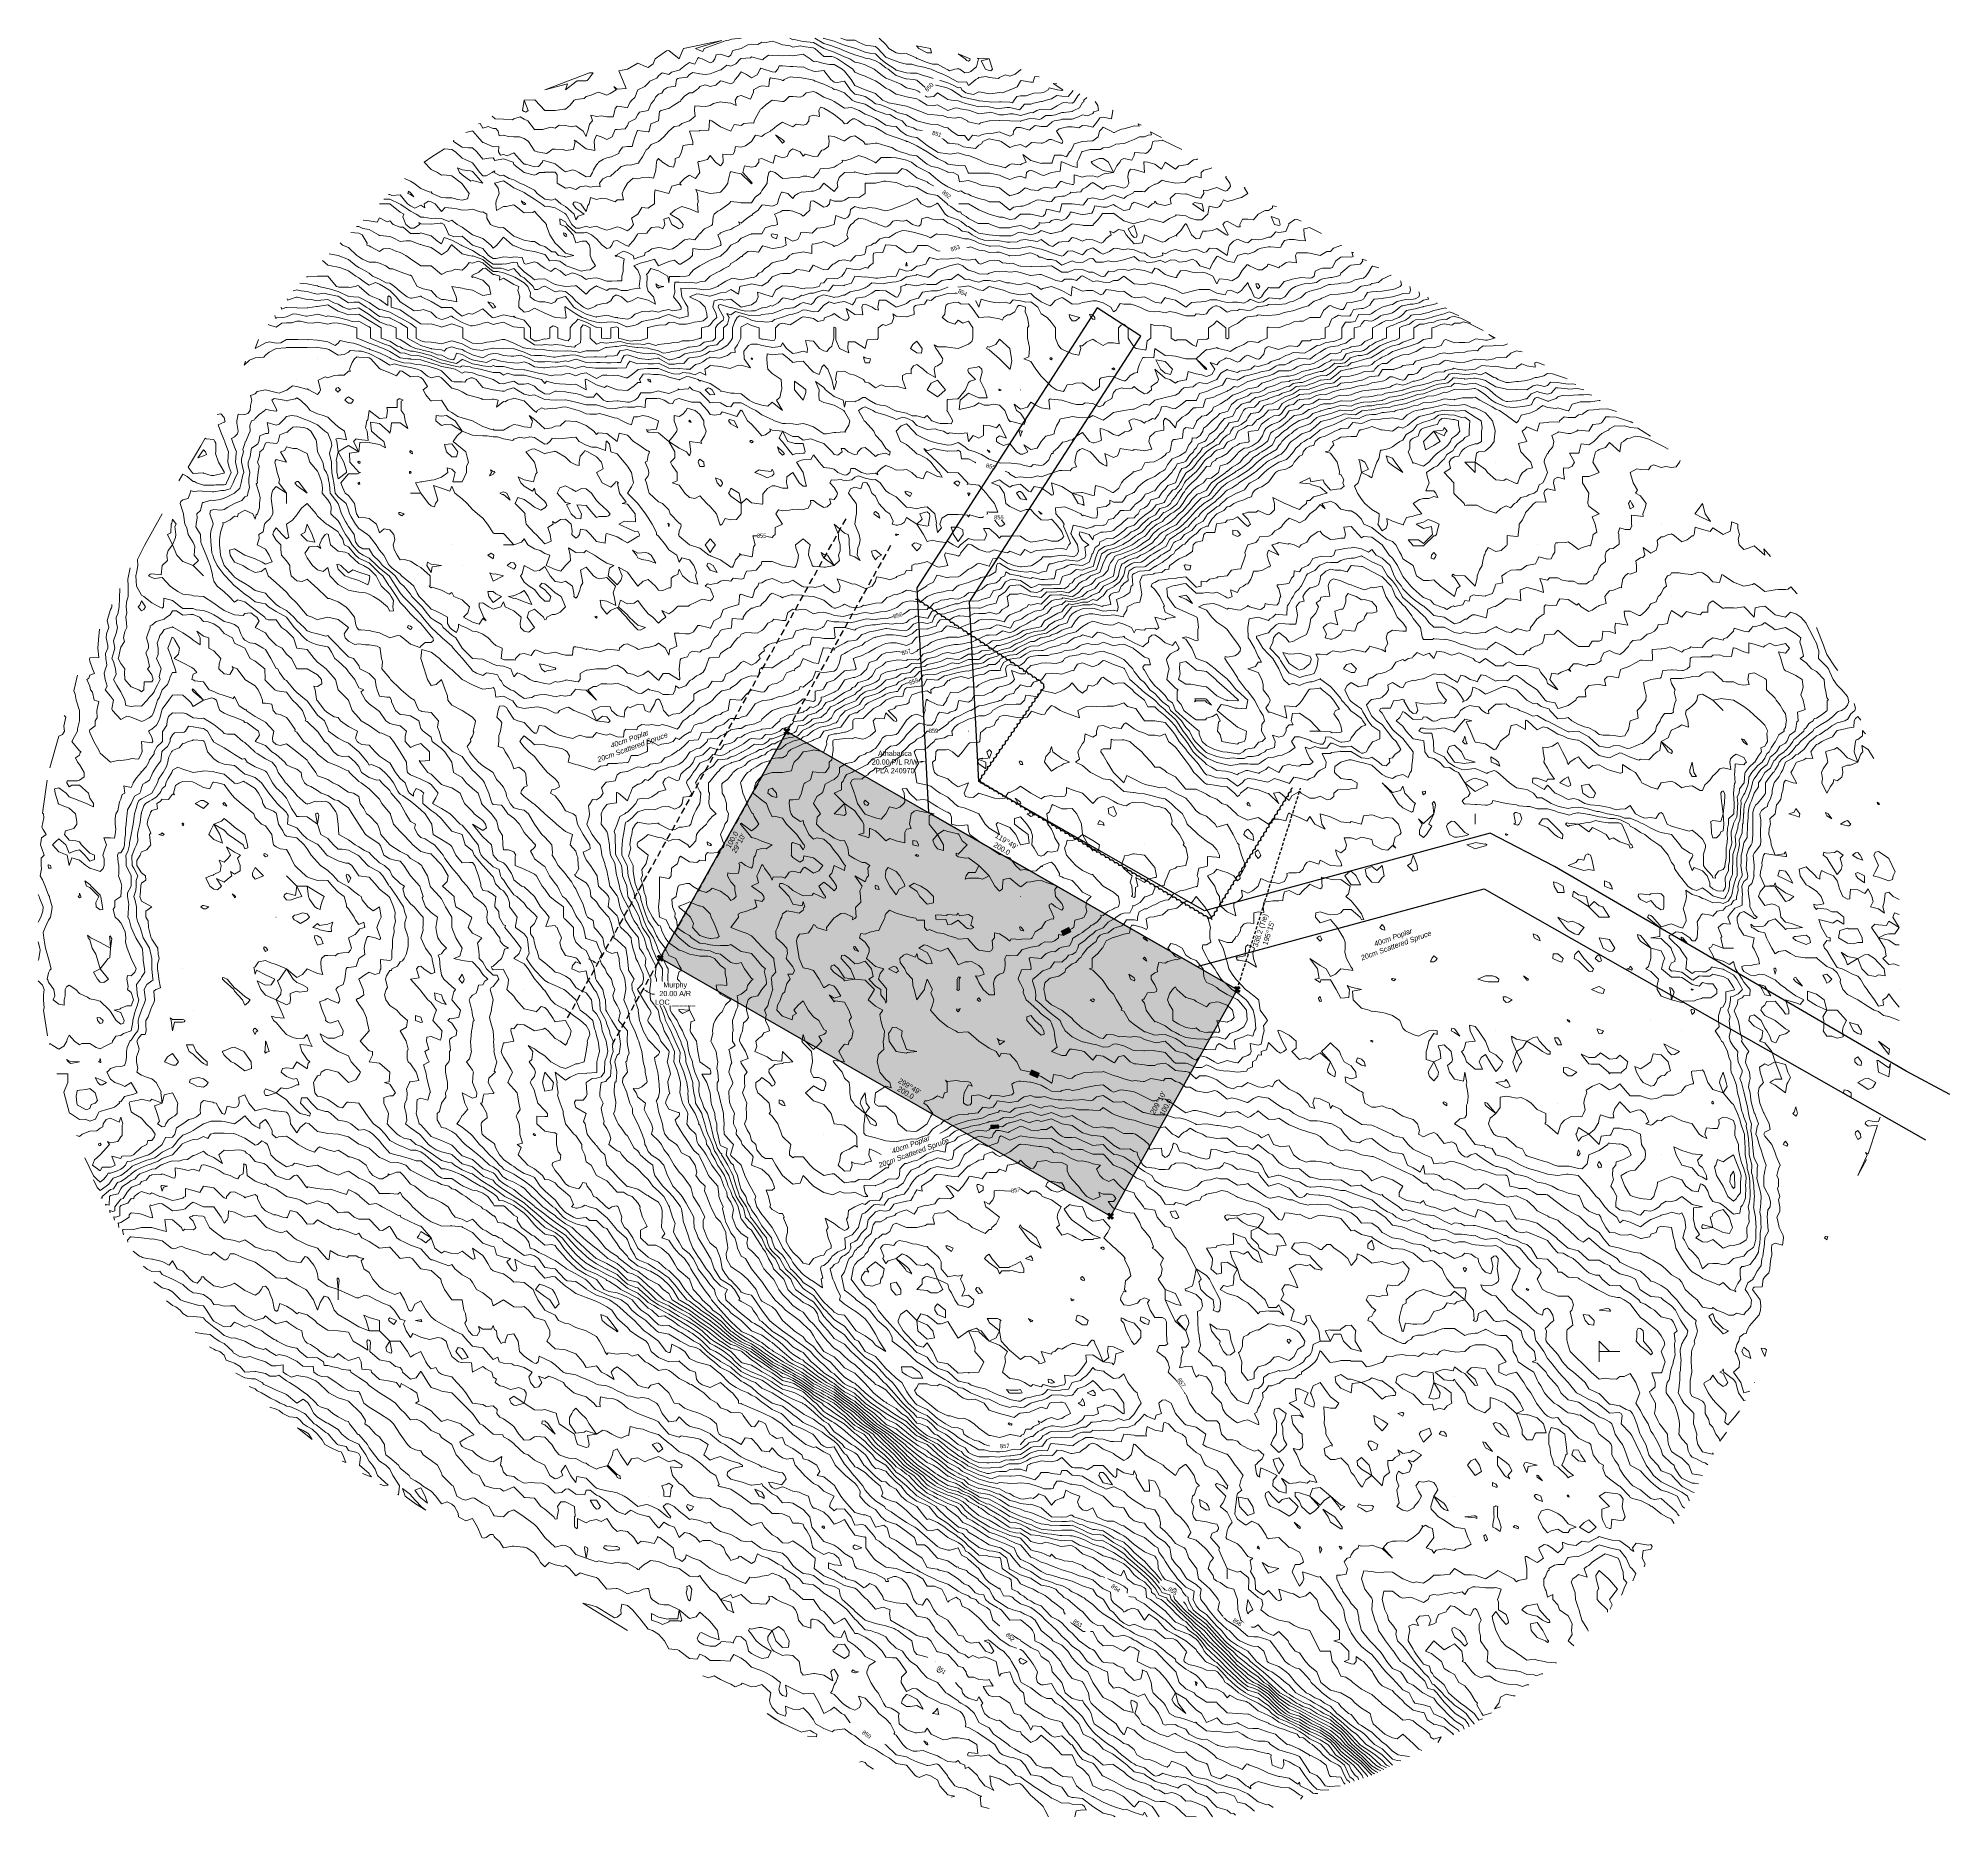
# Model space of a CAD drawing. Extents: x 532589 to 538856, y 6045658 to 6049082.
# Drawn here: x 535175 to 538856, y 6045658 to 6049082 of the extents above; entities that cross this region are included whole.
import ezdxf
from ezdxf.enums import TextEntityAlignment as Align

# ---------------------------------------------------------------- set-up
doc = ezdxf.new("R2010")
doc.units = 0
doc.header["$LTSCALE"] = 5
doc.header["$PDSIZE"] = 0.5
for name, pattern in [('0', [1, 1, 0]), ('foc-ACCESSROAD', [3.75, 2.5, -1.25]), ('foc-TIELINE', [1.875, 1.25, -0.625])]:
    doc.linetypes.add(name, pattern=pattern)
doc.layers.get('Defpoints').update_dxf_attribs({"color": 9})
for name, color, linetype in [('C-AR', 13, 'foc-ACCESSROAD'), ('F-RW', 190, 'Continuous'), ('L-BD', 7, 'Continuous'), ('L-MON', 1, 'Continuous'), ('L-TIE', 7, 'foc-TIELINE'), ('L-TIE-T', 7, 'Continuous'), ('P-PROPOSED', 10, 'Continuous'), ('P-PROPOSED-H', 21, 'Continuous'), ('T-BUSH', 110, '0'), ('T-BUSH-T', 110, 'Continuous')]:
    doc.layers.add(name, color=color, linetype=linetype)
doc.layers.add('C-AR-T', color=13, linetype='Continuous', lineweight=9)
doc.layers.add('F-RW-T', color=190, linetype='Continuous', lineweight=9)
doc.layers.add('C-TOPO-MAJR', color=7, linetype='Continuous', lineweight=15, true_color=0xd3aa5f)
doc.layers.add('C-TOPO-MINR', color=7, linetype='Continuous', lineweight=13, true_color=0xe9d5af)
doc.layers.add('C-TOPO-MAJR-TEXT', color=7, linetype='Continuous', true_color=0x644b1b)
doc.styles.add('80CG', font='ARIALN.TTF', dxfattribs={"height": 10})
doc.styles.add('80L', font='ARIALN.TTF', dxfattribs={"height": 10})
doc.styles.add('80LS', font='ARIALNI.TTF', dxfattribs={"height": 10})
doc.styles.get("Standard").update_dxf_attribs({"font": 'ARIALN.TTF'})
doc.dimstyles.new('Compass 5 000', dxfattribs={"dimscale": 5, "dimtxt": 9, "dimasz": 2, "dimexe": 0.2, "dimexo": 0.0625, "dimgap": 0.5, "dimtad": 0, "dimtih": 1, "dimtoh": 1, "dimzin": 0, "dimdsep": 46, "dimtxsty": '80CG', "dimcen": 0.1, "dimse1": 1, "dimse2": 1, "dimclrd": 256, "dimclrt": 256, "dimaunit": 1, "dimadec": 4, "dimazin": 0, "dimtfac": 0.06, "dimtofl": 0, "dimtmove": 0, "dimatfit": 1, "dimfxl": 0.2, "dimtolj": 1, "dimtzin": 0, "dimlwd": -1, "dimarcsym": 0})

# ---------------------------------------------------------------- blocks, each defined once
blk = doc.blocks.new('TEMP')
h = blk.add_hatch(color=255)
h.dxf.hatch_style = 1
h.paths.add_polyline_path([(0, 0.25), (-0.67, 1.15), (-0.67, 0.67), (-1.15, 0.67), (-0.25, 0), (-1.15, -0.67), (-0.67, -0.67), (-0.67, -1.15), (0, -0.25), (0.67, -1.15), (0.67, -0.67), (1.15, -0.67), (0.25, 0), (1.15, 0.67), (0.67, 0.67), (0.67, 1.15)])
h.paths.add_polyline_path([(0.57, 0.85), (0.57, 0.57), (0.85, 0.57), (0.08, 0), (0.85, -0.57), (0.57, -0.57), (0.57, -0.85), (0, -0.08), (-0.57, -0.85), (-0.57, -0.57), (-0.85, -0.57), (-0.08, 0), (-0.85, 0.57), (-0.57, 0.57), (-0.57, 0.85), (0, 0.08)], flags=16)
h = blk.add_hatch(color=1)
h.dxf.hatch_style = 1
h.paths.add_polyline_path([(0, 0.08), (-0.57, 0.85), (-0.57, 0.57), (-0.85, 0.57), (-0.08, 0), (-0.85, -0.57), (-0.57, -0.57), (-0.57, -0.85), (0, -0.08), (0.57, -0.85), (0.57, -0.57), (0.85, -0.57), (0.08, 0), (0.85, 0.57), (0.57, 0.57), (0.57, 0.85)])
at = {"color": 1}
for p, q in [((-0.08, 0), (0.08, 0)), ((0, 0.08), (0, -0.08))]:
    blk.add_line(p, q, dxfattribs=at)
at = {"color": 255, "flags": 128}
blk.add_lwpolyline([(-0.25, 0), (-1.15, 0.67), (-0.67, 0.67), (-0.67, 1.15), (0, 0.25), (0.67, 1.15), (0.67, 0.67), (1.15, 0.67), (0.25, 0), (1.15, -0.67), (0.67, -0.67), (0.67, -1.15), (0, -0.25), (-0.67, -1.15), (-0.67, -0.67), (-1.15, -0.67)], close=True, dxfattribs=at)
at = {"color": 1, "flags": 128}
blk.add_lwpolyline([(-0.08, 0), (-0.85, 0.57), (-0.57, 0.57), (-0.57, 0.85), (0, 0.08), (0.57, 0.85), (0.57, 0.57), (0.85, 0.57), (0.08, 0), (0.85, -0.57), (0.57, -0.57), (0.57, -0.85), (0, -0.08), (-0.57, -0.85), (-0.57, -0.57), (-0.85, -0.57)], close=True, dxfattribs=at)
blk = doc.blocks.new('*D546')
at = {"layer": 'C-AR-T', "transparency": 16777216}
for p, q in [((536243.8, 6047304.6), (536235.1, 6047309.5)), ((536348.6, 6047246.1), (536357.3, 6047241.2)), ((536357.3, 6047241.2), (536367.3, 6047241.2))]:
    blk.add_line(p, q, dxfattribs=at)
for points in [[(536244.7, 6047306), (536243, 6047303.1), (536252.6, 6047299.7)], [(536349.4, 6047247.6), (536347.8, 6047244.7), (536339.8, 6047251)]]:
    blk.add_solid(points, dxfattribs=at)
at = {"layer": 'Defpoints', "color": 0, "transparency": 16777216}
for p in [(536282.2, 6047352.9), (536252.6, 6047299.7), (536369.5, 6047304.1)]:
    blk.add_point(p, dxfattribs=at)
at = {"layer": 'C-AR-T', "transparency": 16777216, "insert": (536401.9, 6047241.2), "char_height": 10, "attachment_point": 5, "style": '80CG', "bg_fill": 3, "box_fill_scale": 1.1, "bg_fill_color": 256, "bg_fill_true_color": 13158600, "bg_fill_transparency": 0}
blk.add_mtext('\\A1;Murphy\\P20.00 A/R\\PLOC ______', dxfattribs=at)
blk = doc.blocks.new('*D571')
at = {"layer": 'Defpoints', "color": 0, "transparency": 16777216}
for p in [(536884.2, 6047695.6), (536884.5, 6047689.4), (536983.9, 6047700.8)]:
    blk.add_point(p, dxfattribs=at)
at = {"layer": 'F-RW-T', "transparency": 16777216}
for p, q in [((536874.5, 6047688.9), (536864.5, 6047688.3)), ((536994.2, 6047695.1), (537004.2, 6047695.6))]:
    blk.add_line(p, q, dxfattribs=at)
for points in [[(536874.4, 6047690.5), (536874.6, 6047687.2), (536884.5, 6047689.4)], [(536994.2, 6047696.8), (536994.3, 6047693.4), (536984.3, 6047694.6)]]:
    blk.add_solid(points, dxfattribs=at)
at = {"layer": 'F-RW-T', "transparency": 16777216, "insert": (536825, 6047688.3), "char_height": 10, "attachment_point": 5, "style": '80CG'}
blk.add_mtext('\\A1;Athabasca\\P20.00 P/L R/W\\PPLA 240970', dxfattribs=at)

msp = doc.modelspace()

# ---------------------------------------------------------------- hatches: boundary and pattern name
at = {"layer": 'P-PROPOSED-H'}
h = msp.add_hatch(color=256, dxfattribs=at)
h.dxf.hatch_style = 1
h.paths.add_polyline_path([(536616.85, 6047747.295), (537483.99, 6047250.258), (537240.418, 6046813.855), (536373.158, 6047310.681)])

# ---------------------------------------------------------------- linework, layer by layer
at = {"layer": 'C-AR', "flags": 128}
for points in [[(536194.759, 6047196.13), (536730.883, 6048156.681)], [(536816.545, 6048105.08), (536280.421, 6047144.529)]]:
    msp.add_lwpolyline(points, dxfattribs=at)
at = {"layer": 'C-TOPO-MAJR', "color": 9, "true_color": 0xbfbfbf, "flags": 128}
for points, elevation in [([(536670.828, 6049081.853), (536688.246, 6049071.656), (536703.177, 6049066.922), (536708.154, 6049065.613), (536717.445, 6049061.945), (536728.063, 6049057.394), (536735.648, 6049054.36), (536747.971, 6049050.125), (536765.162, 6049044.754), (536767.879, 6049043.697), (536776.419, 6049042.037), (536787.788, 6049038.419), (536795.749, 6049034.076), (536807.696, 6049024.906), (536811.815, 6049022.128), (536827.604, 6049010.387), (536845.919, 6049003.814), (536847.513, 6049003.428), (536860.785, 6049002.22), (536867.421, 6049001.224), (536877.375, 6048992.266), (536887.329, 6048983.735), (536896.255, 6048993.295), (536907.238, 6048990.919), (536922.722, 6048986.735), (536927.146, 6048985.54), (536933.782, 6048982.312), (536947.054, 6048974.348), (536953.816, 6048969.165), (536966.963, 6048966.108), (536982.887, 6048962.403), (536986.871, 6048961.231), (536987.92, 6048961.355), (537006.779, 6048959.559), (537010.512, 6048958.671), (537026.688, 6048959.193), (537029.452, 6048959.639), (537046.596, 6048958.736), (537051.402, 6048957.597), (537054.339, 6048962.403), (537059.441, 6048969.467), (537066.504, 6048970.825), (537077.991, 6048970.825), (537086.413, 6048973.928), (537092.785, 6048975.94), (537106.321, 6048976.504), (537110.967, 6048977.666), (537120.253, 6048982.312), (537121.959, 6048986.582), (537138.174, 6048982.312), (537146.138, 6048981.235), (537147.276, 6048981.173), (537148.235, 6048982.312), (537129.784, 6048994.399), (537136.871, 6048993.982)], 4250), ([(536232.347, 6049000.227), (536233.976, 6049002.22), (536243.627, 6049015.492), (536236.991, 6049015.492), (536150.721, 6048982.312), (536194.52, 6048994.257), (536190.538, 6048982.312), (536210.446, 6048997.793), (536212.79, 6048999.876), (536230.355, 6048999.876), (536232.347, 6049000.227)], 4250), ([(535973.987, 6048884.397), (535975.342, 6048884.668), (535974.612, 6048882.77), (535991.455, 6048871.823), (536003.62, 6048870.605), (536011.363, 6048870.605), (536020.072, 6048862.862), (536031.272, 6048849.076), (536043.218, 6048850.915), (536051.18, 6048851.484), (536054.408, 6048846.182), (536071.088, 6048849.446), (536089.751, 6048842.954), (536090.996, 6048838.967), (536110.905, 6048823.045), (536130.813, 6048818.068), (536134.135, 6048819.724), (536140.767, 6048823.045), (536150.152, 6048823.615), (536150.721, 6048824.218), (536169.457, 6048824.218), (536170.63, 6048823.842), (536171.626, 6048823.045), (536174.616, 6048819.059), (536174.616, 6048803.137), (536190.538, 6048793.183), (536199.385, 6048794.29), (536210.446, 6048790.336), (536217.913, 6048795.671), (536230.355, 6048797.45), (536238.316, 6048795.175), (536250.263, 6048797.015), (536257.499, 6048795.901), (536256.385, 6048803.137), (536262.38, 6048810.928), (536270.171, 6048815.084), (536277.198, 6048816.018), (536285.099, 6048823.045), (536287.233, 6048825.892), (536290.08, 6048827.029), (536298.044, 6048834.989), (536309.988, 6048837.978), (536315.675, 6048837.267), (536329.896, 6048841.142), (536331.557, 6048841.293), (536332.11, 6048842.954), (536339.186, 6048853.572), (536343.829, 6048862.862), (536345.82, 6048866.847), (536349.805, 6048869.502), (536355.492, 6048877.083), (536369.713, 6048882.77), (536380.253, 6048892.138), (536389.621, 6048902.679), (536400.161, 6048912.047), (536409.53, 6048913.297), (536414.691, 6048917.425), (536429.438, 6048922.587), (536440.159, 6048931.775), (536438.728, 6048942.495), (536439.978, 6048951.863), (536449.346, 6048951.346), (536461.055, 6048950.694), (536469.255, 6048952.449), (536475.315, 6048956.343), (536489.163, 6048959.257), (536492.483, 6048959.083), (536509.071, 6048956.716), (536519.025, 6048952.449), (536517.602, 6048962.403), (536521.74, 6048969.643), (536528.98, 6048971.772), (536546.896, 6048964.396), (536548.888, 6048969.04), (536552.872, 6048978.328), (536552.872, 6048982.312), (536562.67, 6048988.439), (536568.796, 6048990.276), (536582.068, 6048988.948), (536583.729, 6049002.22), (536585.086, 6049005.838), (536588.705, 6049004.707), (536604.626, 6049002.22), (536608.613, 6049000.559), (536610.274, 6049000.559), (536611.934, 6049002.22), (536622.992, 6049007.749), (536628.521, 6049007.196), (536645.109, 6049005.54), (536648.43, 6049005.209), (536663.361, 6049002.22), (536668.338, 6049001.171), (536671.184, 6048999.374), (536688.246, 6048993.172), (536704.833, 6048985.633), (536708.154, 6048983.023), (536713.132, 6048982.312), (536728.063, 6048976.879), (536742.539, 6048962.403), (536747.971, 6048960.269), (536751.707, 6048958.668), (536767.879, 6048954.819), (536787.788, 6048942.495), (536807.696, 6048935.859), (536815.351, 6048934.84), (536827.604, 6048927.565), (536838.982, 6048922.587), (536847.513, 6048913.399), (536860.78, 6048909.319), (536867.421, 6048905.277), (536887.329, 6048902.679), (536907.238, 6048897.15), (536923.41, 6048882.77), (536927.146, 6048879.781), (536929.863, 6048880.053), (536947.054, 6048877.992), (536957.009, 6048872.816), (536966.963, 6048871.646), (536980.471, 6048869.262), (536986.871, 6048875.663), (536991.395, 6048878.246), (536993.979, 6048882.77), (537002.512, 6048887.037), (537006.779, 6048887.89), (537025.264, 6048884.193), (537026.688, 6048884.503), (537029.344, 6048882.77), (537046.596, 6048871.516), (537054.684, 6048874.682), (537066.504, 6048877.41), (537077.225, 6048872.05), (537086.413, 6048879.924), (537088.073, 6048881.109), (537106.321, 6048879.704), (537109.387, 6048879.704), (537116.275, 6048882.77), (537121.802, 6048887.197), (537126.229, 6048887.197), (537136.183, 6048882.77), (537146.138, 6048879.449), (537147.732, 6048881.176), (537148.628, 6048882.77), (537146.138, 6048887.197), (537136.183, 6048902.679), (537141.331, 6048907.485), (537146.138, 6048909.013), (537157.199, 6048911.526), (537166.046, 6048911.526), (537179.029, 6048909.603), (537185.954, 6048914.056), (537195.142, 6048913.399), (537205.863, 6048910.878), (537211.242, 6048917.207), (537215.817, 6048922.587), (537219.916, 6048928.441), (537225.771, 6048929.96), (537241.889, 6048926.378), (537244.572, 6048942.495), (537244.018, 6048943.326)], 4255), ([(535800.721, 6048731.853), (535812.28, 6048730.613), (535827.861, 6048727.831), (535832.188, 6048735.941), (535847.12, 6048728.481), (535852.097, 6048730.14), (535858.733, 6048723.504), (535872.005, 6048717.811), (535877.698, 6048717.811), (535891.913, 6048706.147), (535909.727, 6048705.69), (535911.822, 6048707.213), (535925.087, 6048703.595), (535931.73, 6048701.251), (535945.002, 6048690.323), (535951.638, 6048685.901), (535957.131, 6048698.103), (535971.547, 6048692.776), (535989.722, 6048683.687), (535991.455, 6048682.154), (535993.448, 6048681.694), (536011.363, 6048673.208), (536026.294, 6048663.779), (536031.272, 6048661.883), (536042.132, 6048652.919), (536051.18, 6048646.635), (536068.324, 6048646.635), (536071.088, 6048647.302), (536074.298, 6048647.081), (536090.996, 6048650.506), (536097.309, 6048650.182), (536099.346, 6048643.87), (536110.905, 6048631.925), (536122.279, 6048623.962), (536130.813, 6048616.496), (536136.786, 6048617.989), (536150.721, 6048618.47), (536163.997, 6048610.686), (536170.63, 6048607.844), (536190.538, 6048604.054), (536209.45, 6048605.05), (536210.446, 6048605.714), (536213.293, 6048604.054), (536230.355, 6048589.126), (536237.382, 6048597.027), (536247.417, 6048604.054), (536249.551, 6048604.765), (536250.263, 6048604.851), (536252.477, 6048604.054), (536270.171, 6048596.089), (536274.998, 6048599.227), (536290.08, 6048599.227), (536297.665, 6048596.469), (536309.988, 6048596.469), (536315.888, 6048598.154), (536329.896, 6048600.593), (536334.085, 6048599.865), (536332.739, 6048604.054), (536334.392, 6048619.466), (536334.542, 6048623.962), (536329.896, 6048635.577), (536322.241, 6048643.87), (536329.896, 6048646.98), (536334.636, 6048648.61), (536349.805, 6048652.796), (536362.128, 6048656.194), (536369.713, 6048643.87), (536389.621, 6048652.07), (536400.342, 6048654.591), (536409.53, 6048646.717), (536412.376, 6048646.717), (536429.438, 6048658.091), (536435.125, 6048663.779), (536435.772, 6048677.353), (536449.346, 6048675.266), (536458.867, 6048674.166), (536469.255, 6048675.722), (536475.154, 6048677.787), (536489.163, 6048682.691), (536489.702, 6048683.148), (536490.112, 6048683.687), (536489.163, 6048690.323), (536484.182, 6048703.595), (536487.569, 6048705.19), (536489.163, 6048706.917), (536500.872, 6048711.795), (536509.071, 6048713.549), (536514.879, 6048717.696), (536526.489, 6048723.504), (536524.003, 6048728.481), (536528.98, 6048725.717), (536538.348, 6048734.044), (536548.888, 6048741.42), (536550.88, 6048741.42), (536550.549, 6048743.412), (536561.497, 6048750.711), (536568.796, 6048760.255), (536570.789, 6048761.328), (536588.705, 6048758.343), (536592.324, 6048759.701), (536598.659, 6048763.32), (536600.651, 6048771.282), (536604.991, 6048783.229), (536606.269, 6048785.572), (536608.613, 6048785.719), (536618.567, 6048783.229), (536628.521, 6048773.274), (536632.505, 6048779.244), (536638.475, 6048783.229), (536645.773, 6048785.885), (536648.43, 6048785.719), (536663.916, 6048787.65), (536668.338, 6048787.65), (536679.488, 6048791.987), (536688.246, 6048803.137), (536708.154, 6048786.55), (536715.262, 6048796.029), (536714.009, 6048803.137), (536717.675, 6048813.524), (536728.063, 6048823.045), (536746.922, 6048824.094), (536747.971, 6048824.374), (536751.958, 6048823.045), (536767.879, 6048819.729), (536771.196, 6048819.729), (536787.788, 6048822.096), (536788.554, 6048822.279), (536807.696, 6048822.279), (536808.602, 6048822.14), (536827.604, 6048822.14), (536828.933, 6048821.717), (536830.926, 6048823.045), (536839.219, 6048831.339), (536847.513, 6048828.283), (536854.62, 6048823.045), (536867.421, 6048813.091), (536883.708, 6048806.759), (536887.329, 6048805.13), (536889.82, 6048803.137), (536907.238, 6048793.183), (536921.908, 6048783.229), (536927.146, 6048778.901), (536947.054, 6048763.32), (536966.963, 6048763.32), (536986.871, 6048751.203), (537006.779, 6048743.412), (537026.688, 6048737.557), (537032.542, 6048737.557), (537046.596, 6048732.691), (537055.588, 6048734.42), (537066.504, 6048743.412), (537086.413, 6048743.412), (537106.321, 6048738.916), (537110.544, 6048739.189), (537114.52, 6048743.412), (537117.181, 6048752.46), (537126.229, 6048750.785), (537142.347, 6048747.203), (537146.138, 6048763.32), (537166.046, 6048763.32), (537185.954, 6048760.603), (537188.346, 6048760.929), (537189.47, 6048763.32), (537196.571, 6048772.612), (537205.863, 6048774.47), (537216.81, 6048772.281), (537225.771, 6048771.111), (537234.481, 6048774.518), (537245.679, 6048780.382), (537250.659, 6048778.249), (537265.588, 6048773.274), (537271.188, 6048777.628), (537281.874, 6048783.229), (537284.288, 6048784.436), (537285.496, 6048786.85), (537301.782, 6048786.85), (537305.404, 6048785.885), (537314.032, 6048794.509), (537325.312, 6048801.039), (537327.305, 6048801.144), (537331.955, 6048803.137), (537339.914, 6048808.444), (537345.221, 6048806.598), (537365.129, 6048803.137), (537383.93, 6048804.244), (537385.037, 6048805.35), (537394.992, 6048813.091), (537404.946, 6048815.39), (537414.9, 6048813.091), (537414.9, 6048823.045), (537419.879, 6048828.021), (537429.83, 6048830.511), (537432.814, 6048831.011), (537435.51, 6048832.578)], 4260), ([(535722.693, 6048653.824), (535732.647, 6048644.977), (535739.283, 6048643.87), (535752.555, 6048640.805), (535755.876, 6048640.549), (535772.463, 6048633.916), (535786.685, 6048623.962), (535792.372, 6048620.778), (535805.637, 6048610.697), (535812.28, 6048606.544), (535824.397, 6048611.845), (535832.188, 6048608.425), (535839.979, 6048604.054), (535852.097, 6048596.09), (535864.393, 6048584.145), (535872.005, 6048574.191), (535888.178, 6048564.237), (535891.913, 6048561.747), (535899.385, 6048556.766), (535911.822, 6048558.544), (535916.249, 6048559.81), (535931.73, 6048554.283), (535942.451, 6048544.329), (535951.638, 6048540.062), (535954.867, 6048541.1), (535964.906, 6048544.329), (535969.056, 6048546.819), (535971.547, 6048546.819), (535974.264, 6048544.329), (535991.455, 6048534.873), (536007.902, 6048527.881), (536011.363, 6048528.401), (536025.211, 6048530.481), (536031.272, 6048533.129), (536040.704, 6048534.896), (536051.18, 6048530.841), (536059.141, 6048532.382), (536071.088, 6048534.995), (536088.653, 6048526.764), (536090.996, 6048526.318), (536110.905, 6048524.42), (536110.905, 6048504.512), (536130.813, 6048491.63), (536144.5, 6048490.826), (536150.721, 6048492.463), (536164.189, 6048491.044), (536170.63, 6048492.425), (536184.166, 6048490.976), (536190.538, 6048489.028), (536207.959, 6048487.091), (536210.446, 6048490.291), (536219.495, 6048495.464), (536219.926, 6048504.512), (536219.926, 6048514.941), (536219.926, 6048524.42), (536224.593, 6048530.182), (536230.355, 6048528.132), (536237.906, 6048524.42), (536237.906, 6048516.869), (536237.906, 6048504.512), (536250.263, 6048492.567), (536258.795, 6048495.98), (536270.171, 6048494.991), (536278.759, 6048495.924), (536290.08, 6048497.155), (536296.465, 6048498.127), (536309.988, 6048494.289), (536321.808, 6048492.692), (536329.896, 6048493.528), (536341.916, 6048492.492), (536349.805, 6048495.056), (536364.353, 6048489.964), (536369.713, 6048491.939), (536380.573, 6048493.652), (536389.621, 6048494.083), (536398.38, 6048495.754), (536409.53, 6048496.721), (536414.961, 6048499.081), (536429.438, 6048499.081), (536434.281, 6048499.669), (536449.346, 6048503.825), (536449.73, 6048504.129), (536452.193, 6048504.512), (536452.193, 6048521.574), (536452.193, 6048524.42), (536466.111, 6048527.564), (536469.255, 6048530.108), (536475.349, 6048538.234), (536482.238, 6048544.329), (536480.313, 6048553.179), (536474.359, 6048564.237), (536476.879, 6048576.521), (536489.163, 6048579.429), (536495.801, 6048577.508), (536509.071, 6048579.168), (536528.98, 6048564.237), (536545.27, 6048567.855), (536548.888, 6048568.426), (536557.938, 6048575.095), (536561.33, 6048584.145), (536560.262, 6048592.679), (536568.796, 6048590.546), (536588.705, 6048584.145), (536595.342, 6048597.416), (536606.621, 6048604.054), (536607.707, 6048604.959), (536608.613, 6048605.299), (536628.521, 6048604.054), (536648.43, 6048599.558), (536651.829, 6048600.655), (536668.338, 6048601.068), (536670.55, 6048601.842), (536679.198, 6048604.054), (536682.025, 6048610.275), (536688.246, 6048611.161), (536693.677, 6048618.531), (536708.154, 6048618.984), (536713.465, 6048618.652), (536722.63, 6048623.962), (536725.074, 6048626.951), (536728.063, 6048630.603), (536732.657, 6048639.276), (536747.971, 6048636.405), (536755.934, 6048635.907), (536767.879, 6048640.252), (536772.855, 6048638.895), (536775.84, 6048643.87), (536783.01, 6048648.648), (536783.01, 6048663.779), (536783.806, 6048667.76), (536787.788, 6048668.972), (536801.889, 6048669.586), (536806.589, 6048683.687), (536807.127, 6048684.256), (536807.696, 6048684.399), (536817.65, 6048683.687), (536827.604, 6048681.875), (536834.241, 6048677.051), (536847.513, 6048668.76), (536860.78, 6048670.419), (536867.421, 6048678.71), (536868.593, 6048682.515), (536887.329, 6048682.515), (536889.141, 6048681.875), (536907.238, 6048672.433), (536919, 6048671.924), (536927.146, 6048674.319), (536935.111, 6048675.722), (536947.054, 6048679.702), (536962.978, 6048679.702), (536966.963, 6048679.088), (536970.698, 6048679.951), (536986.871, 6048674.131), (536998.246, 6048672.312), (537006.779, 6048669.21), (537020.431, 6048670.035), (537026.688, 6048670.219), (537044.935, 6048663.779), (537045.909, 6048663.092), (537046.596, 6048663.041), (537056.55, 6048663.779), (537065.882, 6048664.401), (537066.504, 6048664.443), (537082.107, 6048668.084), (537086.413, 6048668.606), (537099.688, 6048663.779), (537102.703, 6048660.16), (537106.321, 6048660.318), (537118.141, 6048655.691), (537126.229, 6048655.936), (537135.71, 6048653.351), (537146.138, 6048644.737), (537147.798, 6048645.531), (537166.046, 6048653.35), (537172.91, 6048650.734), (537185.954, 6048649.77), (537199.23, 6048657.146), (537205.863, 6048657.657), (537212.5, 6048650.508), (537225.771, 6048650.508), (537235.204, 6048653.303), (537245.679, 6048651.337), (537254.21, 6048652.401), (537265.588, 6048654.928), (537282.174, 6048660.457), (537285.496, 6048661.435), (537295.131, 6048653.505), (537305.404, 6048652.403), (537311.092, 6048649.558), (537325.312, 6048651.59), (537335.82, 6048654.378), (537345.221, 6048650.242), (537356.598, 6048655.248), (537365.129, 6048654.591), (537372.097, 6048650.839), (537385.037, 6048652.016), (537397.838, 6048656.671), (537404.946, 6048652.717), (537408.926, 6048647.851), (537412.182, 6048643.87), (537424.854, 6048640.103), (537431.49, 6048637.234), (537434.144, 6048643.87), (537438.125, 6048650.508), (537444.762, 6048661.565), (537446.008, 6048662.533), (537464.671, 6048652.403), (537478.4, 6048650.05), (537484.579, 6048663.779), (537500.06, 6048668.206), (537504.487, 6048665.876), (537517.503, 6048670.672), (537524.396, 6048675.725), (537530.368, 6048677.715), (537544.304, 6048680.171), (537548.04, 6048679.951), (537564.212, 6048679.005), (537568.401, 6048679.498), (537569.52, 6048683.687), (537575.362, 6048692.445), (537584.121, 6048694.634), (537593.554, 6048694.162), (537604.029, 6048692.735), (537615.973, 6048691.652), (537613.217, 6048703.595), (537612.322, 6048715.21), (537618.775, 6048716.131), (537623.126, 6048717.408), (537646.578, 6048705.937)], 4265), ([(536847.956, 6048643.427), (536848.509, 6048643.87), (536847.513, 6048650.506), (536845.701, 6048645.682), (536845.98, 6048643.87), (536847.513, 6048643.359), (536847.956, 6048643.427)], 4265), ([(535642.757, 6048563.834), (535643.644, 6048560.138), (535651.965, 6048563.188), (535653.013, 6048563.331), (535653.636, 6048563.614), (535672.922, 6048562.479), (535675.221, 6048561.938), (535692.83, 6048562.643), (535694.158, 6048562.909), (535702.784, 6048564.237), (535711.364, 6048565.611), (535712.738, 6048565.344), (535728.854, 6048568.03), (535732.647, 6048568.429), (535740.232, 6048564.237), (535752.555, 6048556.394), (535764.318, 6048552.474), (535772.463, 6048549.307), (535786.992, 6048549.708), (535792.372, 6048550.55), (535802.847, 6048544.329), (535812.28, 6048538.728), (535827.209, 6048529.4), (535832.188, 6048525.915), (535835.924, 6048524.42), (535835.924, 6048520.685), (535835.924, 6048504.512), (535852.097, 6048498.63), (535867.323, 6048489.286), (535872.005, 6048487.447), (535876.687, 6048484.604), (535891.913, 6048479.627), (535897.195, 6048479.322), (535911.822, 6048476.071), (535923.767, 6048472.658), (535931.73, 6048470.769), (535946.063, 6048464.695), (535951.638, 6048462.447), (535954.318, 6048462.015), (535971.547, 6048457.405), (535980.79, 6048455.452), (535991.455, 6048463.45), (535992.878, 6048463.272), (536011.363, 6048454.741), (536023.128, 6048452.931), (536031.272, 6048451.302), (536046.618, 6048449.349), (536051.18, 6048451.63), (536056.521, 6048450.128), (536071.088, 6048449.763), (536090.996, 6048444.787), (536110.905, 6048443.71), (536112.328, 6048443.364), (536130.813, 6048438.869), (536138.634, 6048436.966), (536150.721, 6048435.135), (536163.461, 6048432.048), (536170.63, 6048433.84), (536182.154, 6048433.263), (536190.538, 6048435.497), (536198.737, 6048436.588), (536210.446, 6048431.988), (536219.634, 6048435.599), (536230.355, 6048437.548), (536247.417, 6048427.725), (536250.263, 6048426.976), (536261.933, 6048433.117), (536270.171, 6048433.117), (536282.259, 6048432.7), (536290.08, 6048432.99), (536306.842, 6048428.025), (536309.988, 6048428.199), (536319.623, 6048435.152), (536329.896, 6048443.615), (536330.371, 6048444.313), (536334.873, 6048444.787), (536348.347, 6048446.245), (536349.805, 6048446.087), (536368.413, 6048446.087), (536369.713, 6048446.282), (536372.859, 6048444.787), (536389.621, 6048438.011), (536398.721, 6048435.687), (536409.53, 6048435.102), (536416.291, 6048438.026), (536429.438, 6048437.321), (536440.441, 6048433.784), (536449.346, 6048438.98), (536460.961, 6048433.172), (536458.636, 6048444.787), (536465.17, 6048448.872), (536469.255, 6048451.712), (536483.476, 6048450.474), (536489.163, 6048449.764), (536508.022, 6048445.836), (536509.071, 6048446.779), (536521.872, 6048451.895), (536528.98, 6048452.442), (536546.674, 6048447.001), (536534.472, 6048464.695), (536533.957, 6048479.627), (536538.27, 6048484.604), (536542.988, 6048490.503), (536548.888, 6048492.568), (536560.262, 6048493.138), (536568.796, 6048490.204), (536586.405, 6048486.903), (536588.705, 6048486.596), (536604.994, 6048488.223), (536608.613, 6048495.464), (536616.079, 6048484.604), (536628.521, 6048475.124), (536636.815, 6048476.31), (536648.43, 6048479.366), (536656.084, 6048476.949), (536656.723, 6048484.604), (536652.857, 6048500.085), (536668.338, 6048498.536), (536679.953, 6048484.604), (536688.246, 6048479.864), (536694.101, 6048478.749), (536698.2, 6048484.604), (536703.63, 6048489.128), (536707.047, 6048504.512), (536707.047, 6048505.619), (536707.047, 6048524.42), (536707.249, 6048525.326), (536708.154, 6048525.666), (536711.001, 6048524.42), (536711.001, 6048521.574), (536711.001, 6048504.512), (536711.476, 6048501.191), (536718.109, 6048484.604), (536728.063, 6048479.864), (536736.356, 6048476.31), (536734.284, 6048484.604), (536735.09, 6048497.485), (536747.971, 6048497.485), (536767.879, 6048484.604), (536771.501, 6048500.89), (536787.788, 6048502.52), (536790.634, 6048501.666), (536792.765, 6048504.512), (536792.765, 6048519.443), (536792.765, 6048524.42), (536801.72, 6048530.397), (536807.696, 6048529.019), (536818.754, 6048533.271), (536823.006, 6048544.329), (536820.964, 6048550.969), (536827.604, 6048546.928), (536846.564, 6048545.278), (536847.513, 6048545.752), (536861.892, 6048549.858), (536861.135, 6048564.237), (536864.435, 6048567.223), (536867.421, 6048568.09), (536881.642, 6048569.924), (536887.329, 6048578.459), (536894.566, 6048576.909), (536903.251, 6048584.145), (536906.684, 6048584.699), (536907.238, 6048584.699), (536922.386, 6048588.906), (536927.146, 6048590.586), (536940.228, 6048590.971), (536947.054, 6048590.971), (536955.018, 6048592.109), (536966.963, 6048586.138), (536976.917, 6048584.145), (536986.871, 6048564.237), (536991.298, 6048579.718), (537006.779, 6048574.958), (537017.639, 6048573.285), (537026.688, 6048572.53), (537037.408, 6048573.425), (537046.596, 6048571.264), (537052.514, 6048578.227), (537066.504, 6048576.562), (537077.121, 6048573.529), (537086.413, 6048574.56), (537100.349, 6048564.237), (537106.321, 6048550.969), (537118.266, 6048544.329), (537126.229, 6048534.375), (537134.193, 6048524.42), (537134.193, 6048516.457), (537134.193, 6048504.512), (537139.501, 6048491.24), (537144.326, 6048484.604), (537146.138, 6048483.275), (537147.949, 6048482.792), (537166.046, 6048474.175), (537178.927, 6048471.722), (537182.889, 6048484.604), (537180.973, 6048489.585), (537185.954, 6048489.585), (537193.916, 6048496.55), (537205.863, 6048502.52), (537212.499, 6048497.876), (537225.771, 6048490.297), (537234.819, 6048495.464), (537245.679, 6048495.464), (537256.741, 6048493.45), (537255.633, 6048504.512), (537255.633, 6048514.466), (537255.633, 6048524.42), (537260.612, 6048529.396), (537265.588, 6048531.056), (537273.881, 6048524.42), (537273.881, 6048516.127), (537273.881, 6048504.512), (537285.496, 6048487.094), (537289.482, 6048484.604), (537305.404, 6048481.656), (537308.466, 6048481.542), (537308.721, 6048484.604), (537310.566, 6048499.35), (537318.076, 6048504.512), (537318.076, 6048511.748), (537318.076, 6048524.42), (537318.076, 6048531.657), (537325.312, 6048528.842), (537341.705, 6048527.936), (537345.221, 6048528.156), (537357.166, 6048524.42), (537357.166, 6048512.475), (537357.166, 6048504.512), (537365.129, 6048499.531), (537368.751, 6048500.89), (537385.037, 6048500.89), (537398.31, 6048491.24), (537404.946, 6048488.59), (537408.564, 6048500.894), (537424.854, 6048502.519), (537426.587, 6048502.78), (537428.838, 6048504.512), (537428.838, 6048520.436), (537428.838, 6048524.42), (537438.39, 6048530.792), (537444.762, 6048537.696), (537462.457, 6048524.42), (537462.457, 6048506.726), (537462.457, 6048504.512), (537464.671, 6048503.184), (537465.537, 6048503.646), (537467.992, 6048504.512), (537467.992, 6048521.099), (537467.992, 6048524.42), (537479.05, 6048529.949), (537484.579, 6048532.714), (537490.913, 6048537.994), (537500.06, 6048544.329), (537503.064, 6048545.752), (537504.487, 6048545.536), (537521.167, 6048547.557), (537524.396, 6048549.306), (537541.458, 6048547.175), (537544.304, 6048548.314), (537559.237, 6048549.304), (537564.212, 6048550.016), (537574.688, 6048553.762), (537584.121, 6048555.528), (537591.456, 6048556.902), (537604.029, 6048561.391), (537605.84, 6048562.426), (537611.992, 6048564.237), (537621.638, 6048566.536), (537623.937, 6048569.217), (537632.471, 6048575.612), (537643.846, 6048579.17), (537646.794, 6048581.197), (537653.8, 6048584.145), (537660.911, 6048586.988), (537663.754, 6048588.567), (537678.425, 6048589.383), (537683.662, 6048590), (537696.235, 6048591.481), (537703.571, 6048592.345), (537712.225, 6048595.399), (537721.667, 6048604.054), (537722.875, 6048604.658), (537723.479, 6048604.792), (537740.177, 6048607.264), (537743.387, 6048609.908), (537755.96, 6048611.389), (537763.296, 6048617.986), (537767.565, 6048619.692), (537775.241, 6048623.962), (537779.739, 6048625.695), (537780.803, 6048625.403)], 4270), ([(537868.777, 6048572.618), (537869.192, 6048571.014), (537858.753, 6048568.322), (537842.929, 6048565.445), (537842.177, 6048564.989), (537838.502, 6048564.237), (537826.688, 6048560.569), (537823.021, 6048560.365), (537809.9, 6048557.449), (537803.112, 6048550.016), (537800.05, 6048547.391), (537795.646, 6048544.329), (537786.758, 6048540.775), (537783.204, 6048539.091), (537769.932, 6048537.693), (537763.296, 6048534.375), (537757.101, 6048530.615), (537744.716, 6048524.42), (537744.716, 6048523.092), (537744.716, 6048504.512), (537743.756, 6048504.143), (537743.387, 6048503.889), (537729.972, 6048498.019), (537723.479, 6048491.529), (537718.169, 6048489.914), (537703.571, 6048487.665), (537701.84, 6048486.334), (537696.334, 6048484.604), (537686.342, 6048481.924), (537683.662, 6048477.268), (537674.107, 6048474.251), (537663.754, 6048474.65), (537657.591, 6048470.858), (537647.581, 6048464.695), (537645.041, 6048463.5), (537643.846, 6048462.767), (537632.469, 6048456.163), (537623.937, 6048453.692), (537614.268, 6048454.457), (537604.029, 6048450.914), (537599.724, 6048449.093), (537592.652, 6048444.787), (537586.609, 6048442.299), (537584.121, 6048441.644), (537567.356, 6048441.644), (537564.212, 6048441.274), (537553.694, 6048435.397), (537544.304, 6048432.026), (537538.374, 6048430.809), (537524.396, 6048426.539), (537523.096, 6048426.178), (537517.755, 6048424.879), (537508, 6048421.366), (537504.487, 6048420.76), (537494.312, 6048415.146), (537484.579, 6048410.281), (537478.207, 6048411.342), (537470.103, 6048404.97), (537466.029, 6048403.612), (537464.671, 6048402.48), (537452.374, 6048397.359), (537444.762, 6048393.717), (537438.908, 6048390.917), (537424.854, 6048387.276), (537423.146, 6048386.77), (537422.364, 6048385.062), (537418.434, 6048371.574), (537404.946, 6048370.131), (537399.969, 6048370.131), (537394.992, 6048365.154), (537390.398, 6048359.794), (537385.037, 6048356.445), (537378.144, 6048352.139), (537371.251, 6048345.245), (537367.782, 6048342.592), (537365.129, 6048331.98), (537353.76, 6048345.245), (537345.221, 6048350.225), (537343.605, 6048346.861), (537342.232, 6048345.245), (537343.123, 6048327.435), (537331.949, 6048325.337), (537326.845, 6048323.804), (537325.312, 6048323.676), (537316.189, 6048314.553), (537313.788, 6048305.429), (537319.88, 6048290.953), (537305.404, 6048287.734), (537302.914, 6048288.011), (537285.496, 6048289.948), (537283.005, 6048288.011), (537265.588, 6048290.758), (537258.951, 6048292.157), (537256.539, 6048285.521), (537253.641, 6048277.559), (537245.679, 6048274.66), (537229.092, 6048282.199), (537233.242, 6048265.612), (537233.242, 6048258.141), (537225.771, 6048261.014), (537219.13, 6048265.612), (537205.863, 6048280.54), (537200.882, 6048285.521), (537185.954, 6048291.807), (537181.176, 6048290.298), (537176, 6048285.521), (537173.512, 6048278.054), (537171.733, 6048265.612), (537174.893, 6048256.766), (537166.046, 6048254.243), (537162.726, 6048249.024), (537146.138, 6048249.893), (537141.949, 6048249.893), (537130.216, 6048245.704), (537126.229, 6048244.755), (537124.417, 6048243.892), (537106.321, 6048237.505), (537099.685, 6048239.068), (537086.413, 6048235.406), (537076.778, 6048236.069), (537066.504, 6048237.593), (537056.983, 6048236.183), (537046.596, 6048242.857), (537045.063, 6048244.171), (537043.53, 6048245.704), (537026.688, 6048252.34), (537016.733, 6048255.658), (537006.779, 6048258.061), (536991.198, 6048261.285), (536986.871, 6048261.088), (536978.578, 6048265.612), (536966.963, 6048271.946), (536953.389, 6048271.946), (536951.243, 6048285.521), (536948.863, 6048287.329), (536947.054, 6048288.469), (536944.843, 6048287.731), (536927.146, 6048286.693), (536925.67, 6048286.997), (536907.238, 6048290.348), (536900.866, 6048291.893), (536887.329, 6048287.618), (536880.687, 6048292.163), (536885.115, 6048285.521), (536887.329, 6048284.275), (536907.238, 6048265.612), (536927.146, 6048245.704), (536947.054, 6048244.907), (536965.43, 6048225.796), (536963.897, 6048222.73), (536966.963, 6048224.063), (536969.453, 6048223.305), (536986.871, 6048221.374), (537000.807, 6048205.887), (537006.779, 6048198.421), (537016.733, 6048185.979), (537023.366, 6048169.392), (537006.779, 6048169.392), (537002.795, 6048170.055), (537003.158, 6048166.071), (536993.764, 6048159.177), (536986.871, 6048159.177), (536969.06, 6048163.973), (536966.963, 6048160.378), (536964.619, 6048163.727), (536947.054, 6048164.825), (536928.391, 6048164.825), (536927.146, 6048164.825), (536915.199, 6048158.109), (536911.427, 6048146.162), (536914.474, 6048138.926), (536907.238, 6048130.24), (536904.29, 6048146.162), (536904.751, 6048148.649), (536902, 6048166.071), (536887.329, 6048179.343), (536875.211, 6048178.189), (536867.421, 6048175.74), (536854.886, 6048178.606), (536847.513, 6048179.115), (536840.14, 6048185.979), (536827.604, 6048198.994), (536813.818, 6048205.887), (536807.696, 6048210.569), (536796.442, 6048225.796), (536787.788, 6048232.016), (536782.101, 6048231.483), (536767.879, 6048235.114), (536754.607, 6048239.068), (536747.971, 6048236.58), (536741.809, 6048231.958), (536728.063, 6048229.667), (536721.729, 6048232.13), (536708.154, 6048230.771), (536702.626, 6048231.325), (536699.861, 6048225.796), (536708.154, 6048216.747), (536714.126, 6048205.887), (536712.932, 6048201.109), (536708.154, 6048193.94), (536699.308, 6048194.826), (536701.522, 6048185.979), (536694.373, 6048179.852), (536688.246, 6048178.394), (536674.971, 6048185.979), (536668.338, 6048192.101), (536662.651, 6048191.666), (536663.363, 6048185.979), (536657.617, 6048176.791), (536648.43, 6048174.604), (536639.469, 6048175.031), (536628.521, 6048174.455), (536621.281, 6048173.31), (536608.613, 6048172.042), (536600.651, 6048174.032), (536595.345, 6048166.071), (536608.613, 6048146.162), (536594.681, 6048140.186), (536594.681, 6048126.254), (536591.422, 6048123.537), (536588.705, 6048120.821), (536571.01, 6048124.04), (536568.796, 6048123.763), (536551.378, 6048123.763), (536556.124, 6048106.346), (536552.679, 6048102.555), (536550.986, 6048086.437), (536550.549, 6048084.777), (536548.888, 6048083.116), (536535.616, 6048086.437), (536528.98, 6048087.434), (536525.658, 6048089.759), (536526.489, 6048086.437), (536517.78, 6048077.728), (536514.051, 6048066.529), (536512.392, 6048063.209), (536509.071, 6048063.54), (536504.473, 6048066.529), (536489.163, 6048077.587), (536471.066, 6048084.625), (536469.255, 6048085.64), (536466.764, 6048086.437), (536449.346, 6048100.369), (536429.438, 6048106.346), (536409.53, 6048122.933), (536408.423, 6048126.254), (536408.624, 6048127.16), (536409.53, 6048132.89), (536413.514, 6048142.178), (536412.851, 6048146.162), (536409.53, 6048148.506), (536391.965, 6048166.071), (536389.621, 6048174.034), (536377.676, 6048185.979), (536369.713, 6048189.3), (536351.617, 6048205.887), (536349.805, 6048212.523), (536346.483, 6048225.796), (536344.112, 6048231.489), (536349.805, 6048239.068), (536351.05, 6048244.459), (536351.05, 6048245.704), (536349.805, 6048252.34), (536344.112, 6048265.612), (536347.707, 6048267.71), (536349.805, 6048278.884), (536351.797, 6048283.528), (536352.295, 6048285.521), (536349.805, 6048287.181), (536346.958, 6048288.367), (536329.896, 6048300.235), (536321.365, 6048305.429), (536309.988, 6048317.682), (536294.064, 6048321.353), (536290.08, 6048305.429), (536270.171, 6048320.914), (536253.447, 6048322.154), (536250.263, 6048318.704), (536245.288, 6048325.337), (536230.355, 6048336.197), (536211.979, 6048343.713), (536210.446, 6048343.713), (536190.538, 6048345.245), (536180.063, 6048335.813), (536170.63, 6048334.705), (536163.992, 6048331.975), (536150.721, 6048330.077), (536133.96, 6048345.245), (536130.813, 6048347.736), (536120.859, 6048355.2), (536127.077, 6048345.245), (536123.845, 6048332.305), (536110.905, 6048333.992), (536099.196, 6048337.046), (536090.996, 6048338.277), (536082.369, 6048333.965), (536071.088, 6048327.435), (536053.277, 6048327.435), (536051.18, 6048328.959), (536048.114, 6048328.403), (536031.272, 6048334.298), (536011.363, 6048345.245), (535991.455, 6048350.774), (535983.161, 6048353.539), (535971.547, 6048361.055), (535964.578, 6048365.154), (535951.638, 6048385.062), (535933.153, 6048383.639), (535931.73, 6048383.734), (535930.197, 6048385.062), (535921.776, 6048395.016), (535916.799, 6048404.97), (535925.089, 6048411.611), (535916.799, 6048424.879), (535911.822, 6048428.86), (535905.185, 6048431.515), (535891.913, 6048429.854), (535875.991, 6048440.801), (535872.005, 6048441.466), (535864.897, 6048431.986), (535852.097, 6048437.894), (535834.18, 6048444.787), (535832.188, 6048445.736), (535815.596, 6048464.695), (535812.28, 6048466.426), (535809.868, 6048467.108), (535792.372, 6048468.108), (535788.639, 6048468.428), (535784.41, 6048464.695), (535779.632, 6048457.526), (535774.678, 6048444.787), (535776.447, 6048440.803), (535772.463, 6048440.803), (535764.499, 6048432.843), (535752.555, 6048433.413), (535745.089, 6048432.345), (535732.647, 6048428.199), (535727.667, 6048429.858), (535717.715, 6048424.879), (535714.399, 6048423.218), (535718.959, 6048404.97), (535717.066, 6048400.643), (535712.738, 6048395.922), (535696.151, 6048404.97), (535692.83, 6048406.631), (535691.881, 6048405.919), (535672.922, 6048411.605), (535664.96, 6048412.932), (535654.825, 6048404.97), (535653.844, 6048404.14), (535653.013, 6048403.974), (535639.505, 6048398.57), (535633.105, 6048399.54), (535613.197, 6048404.97), (535596.804, 6048401.455), (535593.288, 6048397.499), (535584.24, 6048394.11), (535586.652, 6048385.062), (535583.855, 6048374.587), (535583.334, 6048365.154), (535578.981, 6048359.553), (535573.38, 6048357.688), (535560.397, 6048358.229), (535557.661, 6048345.245), (535557.894, 6048340.824), (535560.108, 6048325.337), (535558.832, 6048319.977), (535553.472, 6048314.617), (535547.5, 6048311.401), (535549.048, 6048305.429), (535553.472, 6048294.569), (535556.904, 6048285.521), (535556.161, 6048282.831), (535555.18, 6048265.612), (535555.686, 6048263.398), (535559.326, 6048245.704), (535553.472, 6048232.432), (535550.362, 6048225.796), (535545, 6048214.359), (535533.563, 6048211.267), (535528.184, 6048211.267), (535513.655, 6048208.455), (535511.088, 6048208.455), (535493.747, 6048208.997), (535489.223, 6048210.411), (535473.838, 6048208.876), (535468.859, 6048210.867), (535467.862, 6048205.887), (535463.884, 6048195.933), (535453.93, 6048193.215), (535450.139, 6048189.77), (535448.243, 6048185.979), (535453.93, 6048170.057), (535455.037, 6048166.071), (535454.979, 6048165.022), (535457.548, 6048146.162), (535461.167, 6048138.926), (535463.884, 6048126.254), (535473.838, 6048110.773), (535475.315, 6048106.346), (535476.685, 6048103.499), (535475.371, 6048086.437), (535483.793, 6048076.483), (535473.838, 6048066.529), (535493.747, 6048046.621), (535473.838, 6048066.529), (535453.93, 6048074.49), (535441.983, 6048086.437), (535434.022, 6048106.346), (535439.454, 6048120.821), (535439.998, 6048126.254), (535438.449, 6048141.735), (535440.665, 6048146.162), (535434.022, 6048156.116), (535432.21, 6048147.974), (535431.531, 6048146.162), (535430.506, 6048129.77), (535424.068, 6048126.254), (535434.022, 6048106.346), (535425.175, 6048095.284), (535422.653, 6048086.437), (535424.068, 6048076.483), (535414.114, 6048066.529), (535411.9, 6048048.834), (535394.205, 6048050.605), (535390.584, 6048050.242), (535387.562, 6048046.621), (535394.205, 6048043.299), (535399.186, 6048041.64), (535414.114, 6048043.774), (535429.041, 6048026.712), (535434.022, 6048023.391), (535443.976, 6048016.758), (535453.93, 6048011.785), (535470.992, 6048009.651), (535473.838, 6048008.132), (535493.747, 6048006.804), (535513.655, 6047994.003), (535522.703, 6047986.896), (535533.563, 6047980.26), (535545.511, 6047974.948), (535553.472, 6047971.409), (535569.864, 6047970.503), (535573.38, 6047974.459), (535584.442, 6047975.834), (535593.288, 6047969.328), (535596.35, 6047966.987), (535600.525, 6047959.751), (535593.288, 6047947.079), (535613.197, 6047937.125), (535619.531, 6047927.171), (535633.105, 6047913.597), (535644.72, 6047907.262), (535653.013, 6047896.201), (535662.968, 6047887.354), (535672.922, 6047867.446), (535692.83, 6047867.446), (535712.738, 6047856.246), (535720.938, 6047847.537), (535721.447, 6047838.828), (535712.738, 6047833.605), (535706.098, 6047834.27), (535708.753, 6047827.629), (535711.206, 6047809.254), (535711.742, 6047807.721), (535712.738, 6047806.392), (535727.409, 6047787.812), (535732.647, 6047783.288), (535745.084, 6047775.375), (535752.555, 6047773.88), (535757.535, 6047767.904), (535772.463, 6047756.705), (535789.881, 6047747.996), (535786.396, 6047734.064), (535789.383, 6047728.087), (535792.372, 6047725.489), (535798.348, 6047722.111), (535812.28, 6047720.851), (535823.895, 6047708.179), (535832.188, 6047699.886), (535849.606, 6047688.271), (535852.097, 6047686.61), (535863.044, 6047668.363), (535872.005, 6047656.416), (535881.959, 6047648.454), (535886.932, 6047633.527), (535889.921, 6047628.546), (535891.913, 6047627.123), (535897.606, 6047622.853), (535897.606, 6047628.546), (535902.773, 6047637.594), (535911.822, 6047633.784), (535918.042, 6047628.546), (535916.149, 6047624.219), (535916.149, 6047608.638), (535931.73, 6047594.856), (535941.684, 6047588.729), (535951.638, 6047578.775), (535960.022, 6047568.821), (535971.547, 6047555.133), (535991.455, 6047548.913), (535997.431, 6047529.004), (536011.363, 6047517.389), (536014.681, 6047509.096), (536031.272, 6047489.188), (536049.368, 6047469.279), (536051.18, 6047467.066), (536055.731, 6047453.922), (536060.548, 6047449.371), (536065.487, 6047443.77), (536071.088, 6047440.41), (536078.909, 6047429.463), (536082.612, 6047417.938), (536082.612, 6047409.554), (536090.996, 6047398.936), (536097.633, 6047389.646), (536094.512, 6047373.253), (536094.317, 6047369.738), (536110.905, 6047357.791), (536116.937, 6047349.829), (536118.278, 6047342.457), (536119.532, 6047329.921), (536120.859, 6047319.967), (536115.587, 6047310.013), (536124.17, 6047296.747), (536129.736, 6047290.104), (536130.813, 6047288.372), (536148.231, 6047270.196), (536150.721, 6047267.479), (536157.362, 6047263.555), (536170.63, 6047257.754), (536187.692, 6047250.288), (536190.538, 6047248.476), (536210.446, 6047230.379), (536218.977, 6047210.471), (536230.355, 6047202.507), (536242.928, 6047190.563), (536246.278, 6047174.639), (536248.395, 6047170.654), (536250.263, 6047162.115), (536253.325, 6047150.746), (536254.244, 6047146.766), (536256.323, 6047130.838), (536254.618, 6047126.483), (536251.03, 6047110.929), (536251.001, 6047110.191), (536251.001, 6047091.021), (536250.696, 6047090.588), (536250.263, 6047090.483), (536231.888, 6047089.488), (536230.355, 6047088.422), (536213.763, 6047087.705), (536210.446, 6047086.832), (536199.781, 6047081.779), (536190.538, 6047075.795), (536170.63, 6047091.021), (536174.616, 6047071.113), (536173.951, 6047067.791), (536176.323, 6047051.205), (536175.057, 6047046.777), (536180.584, 6047031.296), (536186.111, 6047015.815), (536186.111, 6047011.388), (536190.538, 6046991.48), (536206.825, 6046971.571), (536210.446, 6046969.081), (536222.061, 6046951.663), (536222.061, 6046943.369), (536227.864, 6046931.755), (536230.355, 6046918.482), (536240.309, 6046911.846), (536250.263, 6046891.938), (536270.171, 6046881.984), (536280.126, 6046872.03), (536290.08, 6046860.082), (536302.027, 6046860.082), (536309.988, 6046855.305), (536318.835, 6046852.121), (536329.896, 6046839.684), (536334.495, 6046832.213), (536333.632, 6046828.477), (536339.02, 6046812.305), (536348.144, 6046794.057), (536344.828, 6046792.396), (536335.329, 6046786.964), (536335.329, 6046772.488), (536349.805, 6046758.012), (536364.28, 6046758.012), (536369.713, 6046755.426), (536375.689, 6046752.58), (536389.621, 6046739.908), (536394.929, 6046732.671), (536400.99, 6046721.303), (536406.209, 6046712.763), (536409.53, 6046709.617), (536429.438, 6046692.855), (536436.465, 6046672.946), (536449.346, 6046659.259), (536454.086, 6046653.038), (536469.255, 6046639.19), (536474.416, 6046633.13), (536489.163, 6046622.92), (536497.76, 6046613.221), (536509.071, 6046601.647), (536518.03, 6046593.313), (536528.98, 6046585.629), (536548.888, 6046573.405), (536568.796, 6046562.206), (536579.799, 6046553.496), (536588.705, 6046547.453), (536606.515, 6046535.686), (536608.613, 6046534.537), (536609.72, 6046533.588), (536628.521, 6046523.174), (536645.201, 6046513.68), (536648.43, 6046511.998), (536655.456, 6046506.653), (536668.338, 6046497.613), (536673.679, 6046493.771), (536688.246, 6046486.114), (536705.311, 6046476.707), (536708.154, 6046475.226), (536709.813, 6046473.863), (536728.063, 6046459.825), (536736.702, 6046453.955), (536747.971, 6046445.543), (536761.136, 6046434.047), (536767.879, 6046427.898), (536783.218, 6046414.138), (536787.788, 6046410.78), (536798.938, 6046402.988), (536807.696, 6046397.229), (536812.075, 6046394.23), (536827.604, 6046380.608), (536835.567, 6046374.322), (536847.513, 6046362.636), (536857.467, 6046354.413), (536867.421, 6046345.407), (536881.297, 6046334.505), (536887.329, 6046330.443), (536902.639, 6046319.195), (536907.238, 6046316.525), (536909.629, 6046314.597), (536927.146, 6046304.642), (536942.788, 6046298.955), (536947.054, 6046296.821), (536948.547, 6046296.181), (536950.117, 6046294.688), (536960.393, 6046288.118), (536966.963, 6046285.689), (536985.062, 6046274.78), (536986.871, 6046273.496), (536989.283, 6046272.368), (537006.779, 6046268.953), (537019.352, 6046262.207), (537026.688, 6046258.356), (537032.048, 6046254.872), (537046.596, 6046245.645), (537064.607, 6046236.861), (537066.504, 6046236.292), (537069.826, 6046234.963), (537086.413, 6046229.987), (537096.367, 6046225.009), (537106.321, 6046221.69), (537121.635, 6046219.649), (537126.229, 6046217.651), (537142.48, 6046218.712), (537146.138, 6046218.569), (537162.532, 6046218.569), (537166.046, 6046218.868), (537174.58, 6046215.055), (537185.954, 6046210.078), (537195.908, 6046205.101), (537205.863, 6046200.974), (537220.667, 6046200.251), (537225.771, 6046199.474), (537232.191, 6046195.147), (537245.679, 6046185.855), (537264.79, 6046175.238), (537265.588, 6046174.714), (537284.474, 6046155.33), (537285.496, 6046154.464), (537292.139, 6046148.687), (537305.404, 6046137.834), (537307.445, 6046135.422), (537325.312, 6046118.427), (537327.801, 6046115.513), (537338.58, 6046102.246), (537344.001, 6046095.605), (537344.444, 6046094.829), (537345.221, 6046094.518), (537359.802, 6046090.278), (537364.042, 6046075.697), (537365.129, 6046074.629), (537382.426, 6046055.788), (537385.037, 6046053.26), (537404.946, 6046035.88), (537424.854, 6046019.875), (537428.408, 6046015.972), (537444.762, 6045997.655), (537446.184, 6045996.063), (537464.671, 6045977.576), (537466.522, 6045976.155), (537484.579, 6045956.745), (537485.202, 6045956.247), (537504.487, 6045941.193), (537510.342, 6045936.338), (537524.396, 6045926.783), (537535.648, 6045916.43), (537544.304, 6045910.822), (537559.236, 6045896.522), (537564.212, 6045891.545), (537578.927, 6045881.807), (537584.121, 6045878.867), (537587.349, 6045876.613), (537604.029, 6045868.042), (537622.179, 6045858.463), (537623.937, 6045857.855), (537625.696, 6045856.705), (537643.846, 6045846.909), (537663.131, 6045837.42), (537663.754, 6045837.14), (537664.153, 6045836.797), (537683.662, 6045822.016), (537689.034, 6045816.889), (537703.571, 6045798.931), (537705.448, 6045796.98), (537723.479, 6045781.568), (537729.814, 6045777.072), (537743.387, 6045764.088), (537751.156, 6045757.164), (537758.6, 6045752.468), (537766.261, 6045748.692)], 4275), ([(537172.687, 6048537.688), (537180.977, 6048544.329), (537166.046, 6048548.314), (537160.613, 6048549.761), (537161.776, 6048544.329), (537166.046, 6048537.688), (537172.687, 6048537.688)], 4270), ([(537981.115, 6048505.215), (537969.015, 6048511.148), (537979.797, 6048504.512), (537966.25, 6048500.64), (537962.379, 6048500.413), (537943.845, 6048503.138), (537942.47, 6048502.168), (537930.524, 6048496.551), (537922.562, 6048495.858), (537911.308, 6048495.858), (537902.654, 6048495.464), (537885.592, 6048501.666), (537882.746, 6048500.528), (537876.846, 6048490.503), (537862.837, 6048485.6), (537845.646, 6048487.321), (537842.929, 6048486.818), (537841.57, 6048485.962), (537837.496, 6048484.604), (537828.92, 6048478.704), (537823.021, 6048477.019), (537814.933, 6048472.783), (537803.112, 6048471.994), (537797.638, 6048470.17), (537783.204, 6048464.695), (537772.079, 6048455.912), (537763.296, 6048455.912), (537756.29, 6048451.792), (537749.287, 6048444.787), (537747.092, 6048441.082), (537743.387, 6048440.703), (537728.334, 6048439.932), (537723.479, 6048437.414), (537713.809, 6048434.548), (537703.571, 6048431.988), (537697.884, 6048430.566), (537683.662, 6048429.706), (537681.051, 6048427.49), (537677.763, 6048424.879), (537670.059, 6048418.574), (537663.754, 6048417.314), (537652.325, 6048416.4), (537643.846, 6048413.711), (537637.668, 6048411.148), (537623.937, 6048406.779), (537622.654, 6048406.254), (537604.029, 6048405.308), (537603.74, 6048405.259), (537603.317, 6048404.97), (537591.8, 6048397.291), (537584.121, 6048394), (537577.169, 6048392.014), (537564.212, 6048385.062), (537551.639, 6048377.727), (537544.304, 6048377.099), (537535.594, 6048373.864), (537528.819, 6048365.154), (537526.738, 6048362.812), (537524.396, 6048361.172), (537510.342, 6048359.299), (537504.487, 6048350.932), (537502.446, 6048347.286), (537501.426, 6048345.245), (537491.758, 6048338.066), (537484.579, 6048334.564), (537476.859, 6048333.057), (537471.97, 6048325.337), (537469.884, 6048320.124), (537464.671, 6048317.786), (537458.035, 6048312.065), (537452.726, 6048305.429), (537449.638, 6048300.553), (537444.762, 6048299.142), (537436.546, 6048293.737), (537424.854, 6048285.521), (537415.374, 6048275.092), (537407.287, 6048265.612), (537406.318, 6048264.24), (537404.946, 6048262.55), (537397.647, 6048253.003), (537386.698, 6048245.704), (537385.037, 6048244.228), (537373.978, 6048225.796), (537370.9, 6048220.025), (537365.129, 6048213.73), (537359.378, 6048211.639), (537354.776, 6048205.887), (537350.414, 6048200.694), (537345.221, 6048190.954), (537343.231, 6048187.969), (537337.984, 6048185.979), (537327.847, 6048183.445), (537325.312, 6048179.645), (537318.82, 6048172.563), (537310.38, 6048166.071), (537307.063, 6048164.412), (537305.404, 6048162.86), (537296.161, 6048155.406), (537287.557, 6048146.162), (537286.563, 6048145.095), (537285.496, 6048144.502), (537272.087, 6048139.663), (537265.588, 6048133.423), (537261.321, 6048130.521), (537256.627, 6048126.254), (537249.734, 6048122.199), (537245.679, 6048119.618), (537233.166, 6048118.859), (537225.771, 6048115), (537219.916, 6048112.2), (537218.114, 6048106.346), (537210.763, 6048101.446), (537205.863, 6048089.584), (537203.87, 6048088.43), (537204.104, 6048086.437), (537199.086, 6048073.306), (537185.954, 6048066.529), (537166.046, 6048068.443), (537163.834, 6048068.74), (537157.752, 6048066.529), (537150.361, 6048062.306), (537146.138, 6048060.954), (537135.28, 6048057.479), (537133.338, 6048046.621), (537131.609, 6048041.241), (537126.229, 6048040.934), (537113.132, 6048039.81), (537106.321, 6048039.985), (537089.623, 6048043.41), (537086.413, 6048041.645), (537067.75, 6048045.375), (537066.504, 6048046.187), (537064.014, 6048046.621), (537046.596, 6048049.788), (537038.853, 6048054.364), (537036.642, 6048046.621), (537029.591, 6048043.717), (537026.688, 6048038.421), (537020.053, 6048033.347), (537006.779, 6048030.693), (537003.462, 6048030.03), (536998.486, 6048026.712), (536992.446, 6048021.137), (536986.871, 6048018.513), (536978.578, 6048015.097), (536966.963, 6048014.044), (536958.112, 6048006.804), (536947.054, 6048002.175), (536931.031, 6048002.919), (536927.146, 6048001.494), (536914.265, 6047999.777), (536907.238, 6047996.417), (536900.174, 6047993.959), (536893.55, 6047986.896), (536889.075, 6047985.15), (536887.329, 6047982.156), (536872.851, 6047981.466), (536867.421, 6047982.777), (536853.114, 6047981.295), (536847.513, 6047976.942), (536841.731, 6047972.769), (536827.604, 6047970.049), (536825.453, 6047969.138), (536817.65, 6047966.987), (536809.907, 6047964.776), (536807.696, 6047965.046), (536791.684, 6047963.091), (536787.788, 6047962.392), (536770.723, 6047964.144), (536767.879, 6047963.67), (536754.782, 6047960.176), (536747.971, 6047958.062), (536738.603, 6047956.447), (536728.063, 6047957.558), (536716.687, 6047958.455), (536708.154, 6047958.455), (536694.426, 6047960.808), (536688.246, 6047949.071), (536686.918, 6047948.407), (536685.4, 6047947.079), (536673.116, 6047942.301), (536668.338, 6047942.813), (536650.09, 6047945.418), (536648.43, 6047944.233), (536634.376, 6047941.224), (536628.521, 6047927.171), (536611.933, 6047923.85), (536608.613, 6047923.186), (536597.238, 6047918.637), (536588.705, 6047917.217), (536581.238, 6047914.729), (536572.418, 6047907.262), (536573.777, 6047902.282), (536568.796, 6047899.299), (536562.82, 6047893.33), (536565.65, 6047887.354), (536557.055, 6047879.187), (536548.888, 6047874.615), (536533.959, 6047882.374), (536528.98, 6047879.883), (536523.125, 6047873.3), (536517.918, 6047867.446), (536512.388, 6047864.129), (536509.071, 6047862.138), (536499.117, 6047857.492), (536495.384, 6047847.537), (536492.849, 6047843.851), (536489.163, 6047843.013), (536473.045, 6047843.747), (536469.255, 6047837.583), (536464.833, 6047832.051), (536453.333, 6047827.629), (536450.453, 6047826.522), (536449.346, 6047825.968), (536437.822, 6047819.245), (536437.822, 6047807.721), (536429.438, 6047799.337), (536417.273, 6047787.812), (536413.511, 6047783.831), (536409.53, 6047781.478), (536397.088, 6047780.346), (536389.621, 6047776.613), (536379.081, 6047787.812), (536377.298, 6047795.397), (536372.37, 6047807.721), (536369.713, 6047809.144), (536367.815, 6047809.618), (536364.732, 6047807.721), (536361.75, 6047799.757), (536355.237, 6047787.812), (536353.54, 6047784.077), (536349.805, 6047784.666), (536343.829, 6047787.812), (536340.617, 6047798.533), (536329.896, 6047799.427), (536315.681, 6047793.506), (536309.988, 6047794.455), (536305.007, 6047787.812), (536303.347, 6047774.545), (536290.08, 6047777.858), (536279.22, 6047787.812), (536276.808, 6047794.449), (536270.171, 6047795.467), (536256.896, 6047794.445), (536250.263, 6047791.129), (536241.416, 6047787.812), (536250.263, 6047767.904), (536230.355, 6047778.764), (536213.293, 6047784.966), (536210.446, 6047786.484), (536206.46, 6047787.812), (536196.66, 6047793.934), (536190.538, 6047792.495), (536179.169, 6047787.812), (536175.609, 6047782.833), (536170.63, 6047782.38), (536160.676, 6047787.812), (536153.868, 6047790.959), (536150.721, 6047791.328), (536137.449, 6047794.449), (536130.813, 6047793.873), (536114.885, 6047791.793), (536110.905, 6047791.431), (536097.634, 6047794.45), (536090.996, 6047802.741), (536089.128, 6047805.853), (536086.017, 6047807.721), (536071.088, 6047814.89), (536056.61, 6047813.151), (536054.326, 6047827.629), (536053.315, 6047829.764), (536051.18, 6047831.899), (536048.191, 6047830.618), (536031.272, 6047828.736), (536029.46, 6047829.441), (536011.363, 6047837.062), (535991.455, 6047847.537), (535971.547, 6047866.339), (535969.333, 6047867.446), (535951.638, 6047883.37), (535947.654, 6047887.354), (535931.73, 6047899.607), (535914.035, 6047905.049), (535911.822, 6047887.354), (535918.458, 6047867.446), (535921.776, 6047857.492), (535924.703, 6047847.537), (535931.73, 6047835.59), (535941.684, 6047837.583), (535951.638, 6047847.537), (535958.665, 6047827.629), (535963.586, 6047815.682), (535964.31, 6047807.721), (535971.547, 6047797.767), (535991.455, 6047787.812), (536011.363, 6047774.537), (536017.485, 6047767.904), (536016.338, 6047762.929), (536012.896, 6047747.996), (536013.854, 6047745.505), (536011.363, 6047738.042), (536007.377, 6047732.074), (536008.042, 6047728.087), (536001.409, 6047718.133), (536006.126, 6047708.179), (536011.363, 6047701.072), (536023.31, 6047688.271), (536031.272, 6047681.244), (536051.18, 6047668.363), (536057.466, 6047654.741), (536064.448, 6047648.454), (536067.103, 6047644.469), (536071.088, 6047639.915), (536076.395, 6047628.546), (536077.21, 6047622.424), (536083.827, 6047608.638), (536090.996, 6047600.104), (536102.943, 6047596.691), (536110.905, 6047595.365), (536119.436, 6047588.729), (536130.813, 6047568.821), (536145.035, 6047548.913), (536150.721, 6047543.605), (536164.409, 6047529.004), (536165.323, 6047514.403), (536164.943, 6047509.096), (536170.63, 6047500.249), (536176.484, 6047489.188), (536190.538, 6047473.264), (536193.029, 6047469.279), (536202.483, 6047457.334), (536206.825, 6047449.371), (536210.446, 6047444.39), (536216.733, 6047429.463), (536223.714, 6047416.195), (536225.756, 6047409.554), (536230.355, 6047394.623), (536232.845, 6047389.646), (536243.627, 6047383.01), (536245.841, 6047369.738), (536250.263, 6047365.549), (536262.705, 6047349.829), (536265.196, 6047334.897), (536267.156, 6047329.921), (536270.171, 6047324.392), (536280.126, 6047319.967), (536290.08, 6047322.45), (536294.06, 6047310.013), (536294.226, 6047305.866), (536295.979, 6047290.104), (536302.333, 6047277.851), (536305.012, 6047270.196), (536306.668, 6047253.608), (536306.999, 6047250.288), (536304.181, 6047236.187), (536303.02, 6047230.379), (536309.988, 6047212.962), (536310.984, 6047210.471), (536311.16, 6047209.299), (536314.728, 6047190.563), (536317.643, 6047182.908), (536324.208, 6047170.654), (536329.896, 6047154.73), (536331.889, 6047150.746), (536332.743, 6047147.9), (536337.861, 6047130.838), (536338.747, 6047121.987), (536339.851, 6047110.929), (536344.118, 6047096.708), (536344.118, 6047091.021), (536347.993, 6047072.925), (536346.958, 6047071.113), (536337.858, 6047063.151), (536329.896, 6047059.165), (536321.05, 6047060.051), (536326.436, 6047051.205), (536329.896, 6047043.244), (536344.824, 6047031.296), (536341.844, 6047019.349), (536345.824, 6047011.388), (536349.805, 6047004.151), (536356.441, 6046991.48), (536358.514, 6046982.771), (536355.927, 6046971.571), (536369.713, 6046958.771), (536375.568, 6046951.663), (536380.066, 6046942.107), (536388.198, 6046931.755), (536389.621, 6046930.094), (536400.05, 6046911.846), (536409.53, 6046898.574), (536416.166, 6046891.938), (536429.438, 6046873.841), (536430.683, 6046872.03), (536431.928, 6046869.539), (536436.674, 6046852.121), (536449.346, 6046832.213), (536458.636, 6046812.305), (536455.407, 6046806.244), (536455.407, 6046792.396), (536459.3, 6046782.442), (536463.194, 6046772.488), (536469.255, 6046761.767), (536481.202, 6046752.58), (536489.163, 6046732.671), (536492.309, 6046712.763), (536497.703, 6046704.223), (536505.755, 6046692.855), (536509.071, 6046690.814), (536525.661, 6046672.946), (536528.98, 6046667.371), (536537.179, 6046664.747), (536548.888, 6046662.086), (536554.92, 6046653.038), (536568.796, 6046633.13), (536583.275, 6046613.221), (536588.705, 6046608.444), (536608.613, 6046593.313), (536628.521, 6046579.304), (536635.761, 6046573.405), (536648.43, 6046564.413), (536662.53, 6046553.496), (536668.338, 6046546.528), (536681.278, 6046533.588), (536688.246, 6046527.781), (536702.347, 6046513.68), (536708.154, 6046510.106), (536724.489, 6046493.771), (536728.063, 6046491.091), (536733.87, 6046487.964), (536747.971, 6046482.324), (536757.117, 6046473.863), (536767.879, 6046463.654), (536779.341, 6046453.955), (536787.788, 6046448.266), (536806.368, 6046435.375), (536807.696, 6046434.545), (536808.383, 6046434.047), (536827.604, 6046422.433), (536840.878, 6046414.138), (536847.513, 6046408.759), (536863.322, 6046394.23), (536867.421, 6046391.133), (536872.583, 6046389.068), (536887.329, 6046380.177), (536898.091, 6046374.322), (536907.238, 6046365.643), (536920.51, 6046354.413), (536927.146, 6046349.2), (536938.093, 6046343.466), (536947.054, 6046337.951), (536949.188, 6046336.639), (536952.325, 6046334.505), (536960.327, 6046327.869), (536966.963, 6046324.746), (536984.126, 6046317.341), (536986.871, 6046316.071), (536991.846, 6046314.597), (537006.779, 6046309.721), (537012.467, 6046308.908), (537026.688, 6046313.954), (537027.399, 6046313.885), (537046.596, 6046313.222), (537047.924, 6046313.268), (537066.504, 6046314.597), (537086.413, 6046309.068), (537094.374, 6046306.635), (537103, 6046314.597), (537103.831, 6046317.087), (537106.321, 6046320.29), (537120.536, 6046320.29), (537126.229, 6046318.218), (537144.146, 6046316.589), (537146.138, 6046324.551), (537156.092, 6046324.551), (537166.046, 6046315.335), (537176, 6046314.597), (537185.954, 6046313.648), (537188.801, 6046311.75), (537205.863, 6046300.975), (537217.81, 6046294.688), (537225.771, 6046291.372), (537231.893, 6046288.566), (537245.679, 6046292.696), (537247.491, 6046292.876), (537265.588, 6046283.828), (537273.881, 6046274.78), (537285.496, 6046266.582), (537304.455, 6046254.872), (537305.404, 6046253.339), (537307.618, 6046252.658), (537325.312, 6046248.239), (537333.697, 6046234.963), (537336.69, 6046223.586), (537336.033, 6046215.055), (537345.221, 6046207.093), (537356.42, 6046195.147), (537365.129, 6046183.532), (537381.716, 6046175.238), (537385.037, 6046171.917), (537391.258, 6046155.33), (537404.946, 6046137.082), (537406.118, 6046135.422), (537406.191, 6046134.176), (537409.921, 6046115.513), (537424.854, 6046101.939), (537432.189, 6046095.605), (537444.762, 6046079.682), (537447.609, 6046075.697), (537449.742, 6046070.717), (537446.754, 6046055.788), (537454.717, 6046045.834), (537463.765, 6046035.88), (537464.671, 6046035.05), (537467.161, 6046033.39), (537484.579, 6046022.94), (537491.914, 6046015.972), (537504.487, 6046005.112), (537516.431, 6046004.028), (537524.396, 6046004.028), (537541.458, 6045998.91), (537544.304, 6045997.349), (537547.625, 6045996.063), (537557.576, 6045982.791), (537562.68, 6045976.155), (537564.212, 6045974.343), (537576.654, 6045956.247), (537584.121, 6045950.56), (537596.068, 6045944.299), (537604.029, 6045942.46), (537609.716, 6045936.338), (537623.937, 6045921.029), (537626.654, 6045916.43), (537643.846, 6045899.983), (537647.826, 6045896.522), (537663.754, 6045884.27), (537679.064, 6045876.613), (537683.662, 6045869.973), (537698.59, 6045856.705), (537703.571, 6045854.215), (537717.507, 6045836.797), (537723.479, 6045833.177), (537735.426, 6045824.849), (537743.387, 6045820.349), (537747.005, 6045816.889), (537763.296, 6045801.307), (537770.403, 6045796.98), (537783.204, 6045784.18), (537794.266, 6045777.072), (537801.303, 6045775.263), (537815.706, 6045773.415)], 4280), ([(537127.558, 6048464.695), (537126.229, 6048466.507), (537124.237, 6048466.687), (537123.383, 6048464.695), (537126.229, 6048462.884), (537127.474, 6048463.45), (537127.558, 6048464.695)], 4270), ([(538136.193, 6048415.18), (538130.242, 6048416.282), (538121.645, 6048415.872), (538108.563, 6048418.053), (538101.737, 6048418.754), (538087.208, 6048419.499), (538081.829, 6048413.17), (538075.769, 6048411.031), (538061.92, 6048414.262), (538054.177, 6048412.714), (538042.012, 6048404.97), (538022.104, 6048405.737), (538021.44, 6048405.635), (538002.195, 6048406.256), (538000.203, 6048406.963), (537982.287, 6048410.545), (537968.355, 6048418.903), (537962.379, 6048422.951), (537955.738, 6048424.879), (537942.47, 6048427.475), (537940.128, 6048427.221), (537922.562, 6048425.727), (537921.566, 6048425.875), (537902.654, 6048428.342), (537899.757, 6048427.775), (537897.161, 6048424.879), (537889.489, 6048418.135), (537882.746, 6048417.136), (537871.976, 6048415.74), (537862.837, 6048413.265), (537842.929, 6048404.97), (537825.383, 6048402.608), (537823.021, 6048401.803), (537810.321, 6048397.762), (537803.112, 6048395.468), (537794.633, 6048393.541), (537783.204, 6048391.555), (537777.46, 6048390.806), (537764.541, 6048385.062), (537763.639, 6048384.719), (537763.296, 6048384.693), (537746.278, 6048382.172), (537743.387, 6048381.681), (537727.46, 6048381.081), (537723.479, 6048380.593), (537711.277, 6048377.356), (537703.571, 6048373.686), (537694.83, 6048373.894), (537683.662, 6048374.887), (537676.239, 6048372.577), (537663.754, 6048369.05), (537659.681, 6048369.227), (537647.467, 6048365.154), (537644.676, 6048364.324), (537643.846, 6048364.132), (537629.947, 6048359.144), (537623.937, 6048353.778), (537618.854, 6048350.329), (537604.029, 6048345.799), (537603.555, 6048345.72), (537602.98, 6048345.245), (537591.434, 6048337.932), (537584.121, 6048332.888), (537580.066, 6048329.392), (537574.167, 6048325.337), (537568.774, 6048320.775), (537564.212, 6048316.213), (537557.9, 6048311.741), (537555.585, 6048305.429), (537551.354, 6048298.378), (537544.304, 6048294.148), (537539.511, 6048290.314), (537531.364, 6048285.521), (537527.128, 6048282.788), (537524.396, 6048280.714), (537515.078, 6048274.93), (537506.879, 6048265.612), (537505.683, 6048264.417), (537504.487, 6048263.551), (537494.533, 6048255.658), (537484.579, 6048249.436), (537482.19, 6048248.093), (537479.385, 6048245.704), (537464.671, 6048236.558), (537448.079, 6048225.796), (537446.293, 6048224.265), (537444.762, 6048222.612), (537437.427, 6048213.223), (537432.466, 6048205.887), (537428.962, 6048201.779), (537424.854, 6048199.251), (537414.705, 6048196.128), (537404.946, 6048186.745), (537404.563, 6048186.362), (537404.303, 6048185.979), (537395.161, 6048175.856), (537386.323, 6048166.071), (537385.702, 6048165.406), (537385.037, 6048164.696), (537375.438, 6048155.762), (537367.697, 6048146.162), (537366.317, 6048144.974), (537365.129, 6048144.221), (537353.053, 6048138.33), (537345.221, 6048133.589), (537340.497, 6048130.978), (537334.5, 6048126.254), (537330.621, 6048120.945), (537325.312, 6048116.698), (537320.999, 6048110.659), (537314.528, 6048106.346), (537309.116, 6048102.634), (537305.404, 6048100.584), (537296.871, 6048094.97), (537285.496, 6048090.058), (537283.045, 6048088.888), (537276.645, 6048086.437), (537268.747, 6048083.278), (537265.588, 6048081.333), (537255.091, 6048077.026), (537249.985, 6048066.529), (537248.93, 6048063.278), (537246.154, 6048046.621), (537245.972, 6048046.328), (537245.679, 6048046.11), (537232.407, 6048039.985), (537225.771, 6048036.666), (537218.893, 6048033.59), (537213.569, 6048026.712), (537210.287, 6048022.288), (537205.863, 6048020.426), (537195.713, 6048016.954), (537185.954, 6048007.57), (537185.585, 6048007.173), (537185.088, 6048006.804), (537170.608, 6048002.242), (537166.046, 6048001.528), (537148.446, 6048004.495), (537146.138, 6048002.38), (537132.201, 6048000.832), (537126.229, 6047998.841), (537120.355, 6047992.77), (537113.872, 6047986.896), (537110.532, 6047982.685), (537106.321, 6047980.639), (537094.375, 6047978.933), (537086.413, 6047975.098), (537080.798, 6047972.602), (537073.531, 6047966.987), (537069.418, 6047964.074), (537066.504, 6047962.721), (537054.668, 6047958.915), (537048.257, 6047947.079), (537047.239, 6047946.436), (537046.596, 6047946.173), (537043.275, 6047947.079), (537026.688, 6047951.603), (537021.159, 6047952.608), (537011.378, 6047947.079), (537008.591, 6047945.268), (537006.779, 6047945.211), (536990.284, 6047943.666), (536986.871, 6047942.102), (536974.514, 6047939.528), (536966.963, 6047933.392), (536948.715, 6047928.831), (536947.054, 6047928.037), (536945.809, 6047928.416), (536927.146, 6047928.416), (536926.56, 6047927.757), (536923.16, 6047927.171), (536909.891, 6047924.518), (536907.238, 6047923.553), (536895.678, 6047918.822), (536887.329, 6047912.791), (536883.002, 6047911.59), (536877.375, 6047907.262), (536869.683, 6047905.001), (536867.421, 6047901.733), (536857.836, 6047896.939), (536847.513, 6047897.652), (536834.529, 6047900.338), (536827.604, 6047900.89), (536815.517, 6047899.441), (536807.696, 6047898.504), (536799.498, 6047895.552), (536792.21, 6047887.354), (536789.999, 6047885.143), (536787.788, 6047883.893), (536775.586, 6047879.648), (536770.596, 6047867.446), (536769.638, 6047865.688), (536767.879, 6047864.299), (536759.497, 6047855.92), (536747.971, 6047851.224), (536744.539, 6047850.969), (536731.384, 6047847.537), (536728.801, 6047846.799), (536728.063, 6047846.005), (536720.824, 6047834.868), (536715.49, 6047827.629), (536710.999, 6047824.785), (536708.154, 6047822.652), (536697.702, 6047818.173), (536688.246, 6047814.121), (536682.975, 6047812.992), (536682.975, 6047807.721), (536677.387, 6047798.671), (536668.338, 6047793.083), (536661.7, 6047794.45), (536654.552, 6047787.812), (536649.99, 6047786.252), (536648.43, 6047784.629), (536634.942, 6047781.392), (536628.521, 6047780.44), (536617.605, 6047778.821), (536608.613, 6047773.142), (536604.632, 6047771.885), (536603.084, 6047767.904), (536595.515, 6047761.093), (536588.705, 6047754.282), (536583.927, 6047752.774), (536568.796, 6047751.457), (536566.522, 6047750.27), (536555.531, 6047747.996), (536550.311, 6047746.573), (536548.888, 6047746.71), (536535.768, 6047741.208), (536528.98, 6047736.049), (536521.87, 6047735.197), (536515.707, 6047728.087), (536511.386, 6047725.773), (536509.071, 6047724.533), (536495.604, 6047721.647), (536489.163, 6047712.449), (536485.427, 6047711.915), (536469.255, 6047716.325), (536465.272, 6047712.162), (536460.721, 6047708.179), (536455.318, 6047702.207), (536449.346, 6047700.216), (536440.159, 6047697.459), (536436.547, 6047688.271), (536433.765, 6047683.944), (536429.438, 6047678.791), (536423.181, 6047674.619), (536415.751, 6047668.363), (536412.64, 6047665.253), (536409.53, 6047654.147), (536405.546, 6047652.438), (536389.621, 6047659.512), (536382.249, 6047655.827), (536377.912, 6047648.454), (536383.645, 6047634.522), (536369.713, 6047631.036), (536368.606, 6047629.653), (536367.223, 6047628.546), (536356.773, 6047621.578), (536349.805, 6047617.825), (536339.851, 6047618.592), (536329.896, 6047616.598), (536327.243, 6047611.291), (536326.278, 6047608.638), (536318.52, 6047600.105), (536309.988, 6047591.576), (536307.271, 6047591.446), (536305.008, 6047588.729), (536295.2, 6047583.609), (536290.08, 6047568.821), (536284.551, 6047554.442), (536286.525, 6047548.913), (536285.961, 6047533.123), (536286.667, 6047529.004), (536287.152, 6047512.023), (536287.461, 6047509.096), (536290.08, 6047504.356), (536298.687, 6047489.188), (536299.732, 6047479.535), (536300.587, 6047469.279), (536308.09, 6047451.269), (536308.614, 6047449.371), (536309.988, 6047436.099), (536310.631, 6047429.463), (536311.316, 6047428.134), (536322.153, 6047409.554), (536329.896, 6047395.618), (536332.15, 6047389.646), (536336.438, 6047376.279), (536339.053, 6047369.738), (536349.805, 6047353.449), (536352.242, 6047349.829), (536353.786, 6047345.848), (536357.767, 6047329.921), (536363.075, 6047316.651), (536366.093, 6047310.013), (536369.713, 6047303.088), (536377.573, 6047290.104), (536377.371, 6047282.446), (536376.708, 6047270.196), (536377.556, 6047262.354), (536377.178, 6047250.288), (536377.676, 6047242.324), (536378.424, 6047230.379), (536378.705, 6047221.388), (536383.578, 6047210.471), (536389.621, 6047196.37), (536393.72, 6047190.563), (536397.365, 6047182.82), (536403.768, 6047170.654), (536409.53, 6047156.967), (536412.64, 6047150.746), (536413.084, 6047147.192), (536419.484, 6047130.838), (536422.612, 6047117.755), (536422.199, 6047110.929), (536429.438, 6047091.021), (536436.074, 6047071.113), (536435.879, 6047064.672), (536437.605, 6047051.205), (536440.054, 6047040.588), (536440.636, 6047031.296), (536449.346, 6047018.024), (536453.218, 6047011.388), (536454.707, 6047006.028), (536459.031, 6046991.48), (536462.145, 6046978.68), (536464.731, 6046971.571), (536469.255, 6046962.092), (536473.386, 6046951.663), (536477.386, 6046939.886), (536482.375, 6046931.755), (536489.163, 6046919.808), (536493.792, 6046911.846), (536499.117, 6046901.892), (536504.925, 6046891.938), (536509.071, 6046880.88), (536512.021, 6046872.03), (536513.377, 6046867.724), (536519.194, 6046852.121), (536528.98, 6046836.518), (536531.876, 6046832.213), (536533.958, 6046827.235), (536537.512, 6046812.305), (536548.888, 6046799.732), (536554.353, 6046792.396), (536567.468, 6046773.816), (536568.258, 6046772.488), (536568.796, 6046771.691), (536577.034, 6046752.58), (536588.705, 6046738.178), (536594.456, 6046732.671), (536601.028, 6046720.348), (536603.635, 6046712.763), (536608.613, 6046707.785), (536624.54, 6046692.855), (536628.521, 6046682.901), (536633.715, 6046672.946), (536648.43, 6046662.03), (536661.702, 6046653.038), (536668.338, 6046648.815), (536680.663, 6046633.13), (536688.246, 6046620.878), (536695.355, 6046613.221), (536708.154, 6046599.44), (536717.005, 6046593.313), (536728.063, 6046585.352), (536737.396, 6046573.405), (536747.971, 6046562.124), (536755.814, 6046553.496), (536767.879, 6046542.121), (536780.863, 6046533.588), (536787.788, 6046527.461), (536800.145, 6046513.68), (536807.696, 6046505.569), (536820.435, 6046493.771), (536827.604, 6046484.811), (536835.155, 6046473.863), (536847.513, 6046457.573), (536850.257, 6046453.955), (536867.421, 6046438.874), (536877.375, 6046434.047), (536887.329, 6046430.426), (536905.248, 6046414.138), (536907.238, 6046412.097), (536911.427, 6046409.949), (536927.146, 6046401.696), (536939.093, 6046394.23), (536947.054, 6046387.595), (536955.181, 6046382.448), (536966.963, 6046375.607), (536969.453, 6046374.322), (536986.871, 6046363.998), (536996.825, 6046364.367), (537006.779, 6046361.56), (537020.605, 6046360.496), (537026.688, 6046360.331), (537039.312, 6046361.697), (537046.596, 6046363.463), (537055.555, 6046365.362), (537066.504, 6046364.84), (537072.36, 6046368.466), (537080.233, 6046374.322), (537083.154, 6046377.58), (537086.413, 6046379.038), (537100.158, 6046380.484), (537106.321, 6046386.084), (537109.768, 6046390.783), (537116.275, 6046394.23), (537122.416, 6046398.043), (537126.229, 6046399.208), (537140.375, 6046399.992), (537146.138, 6046399.096), (537160.54, 6046399.736), (537166.046, 6046401.041), (537175.436, 6046404.748), (537185.954, 6046407.502), (537192.437, 6046407.656), (537200.625, 6046414.138), (537202.847, 6046417.154), (537205.863, 6046417.348), (537221.086, 6046418.823), (537225.771, 6046421.063), (537240.704, 6046419.114), (537245.679, 6046420.774), (537255.633, 6046424.092), (537265.588, 6046420.559), (537276.308, 6046423.326), (537285.496, 6046432.998), (537286.034, 6046433.508), (537286.492, 6046434.047), (537293.584, 6046445.867), (537299.118, 6046453.955), (537293.457, 6046465.902), (537291.183, 6046473.863), (537285.496, 6046478.052), (537273.549, 6046493.771), (537265.588, 6046510.358), (537256.933, 6046502.426), (537245.679, 6046501.356), (537228.427, 6046513.68), (537227.365, 6046515.274), (537225.771, 6046515.491), (537210.456, 6046518.274), (537205.863, 6046522.868), (537199.576, 6046513.68), (537193.144, 6046506.49), (537185.954, 6046501.356), (537182.069, 6046497.657), (537166.046, 6046493.771), (537159.269, 6046480.64), (537146.138, 6046479.745), (537141.597, 6046478.404), (537126.229, 6046478.669), (537119.747, 6046480.346), (537113.561, 6046473.863), (537109.507, 6046470.677), (537106.321, 6046469.671), (537093.05, 6046467.226), (537086.413, 6046465.331), (537076.701, 6046463.666), (537066.504, 6046457.782), (537062.677, 6046457.782), (537046.596, 6046460.797), (537033.715, 6046466.836), (537026.688, 6046468.669), (537014.74, 6046473.863), (537006.779, 6046477.481), (536998.818, 6046481.824), (536986.871, 6046483.817), (536971.944, 6046488.791), (536966.963, 6046492.177), (536965.941, 6046492.75), (536958.999, 6046493.771), (536949.545, 6046496.262), (536947.054, 6046496.071), (536927.976, 6046513.68), (536927.146, 6046514.446), (536926.197, 6046514.629), (536907.238, 6046521.522), (536893.509, 6046533.588), (536887.329, 6046542.549), (536871.043, 6046549.875), (536867.421, 6046551.685), (536865.523, 6046553.496), (536847.513, 6046572.408), (536846.268, 6046573.405), (536827.604, 6046593.313), (536809.689, 6046613.221), (536807.696, 6046615.033), (536792.949, 6046633.13), (536787.788, 6046643.084), (536777.067, 6046653.038), (536767.879, 6046658.725), (536755.437, 6046672.946), (536747.971, 6046682.901), (536740.505, 6046692.855), (536742.19, 6046698.636), (536744.285, 6046712.763), (536745.207, 6046715.528), (536747.971, 6046721.056), (536753.546, 6046727.096), (536760.643, 6046732.671), (536765.037, 6046735.514), (536767.879, 6046740.632), (536773.567, 6046746.892), (536774.516, 6046752.58), (536780.761, 6046759.607), (536787.788, 6046769.641), (536789.073, 6046771.202), (536793.481, 6046772.488), (536801.06, 6046779.124), (536807.696, 6046779.124), (536815.353, 6046784.74), (536818.171, 6046792.396), (536821.823, 6046798.178), (536827.604, 6046800.187), (536847.513, 6046792.396), (536867.421, 6046792.396), (536883.711, 6046796.015), (536887.329, 6046798.518), (536901.116, 6046798.518), (536897.87, 6046812.305), (536901.111, 6046818.431), (536907.238, 6046819.545), (536918.853, 6046820.598), (536927.146, 6046824.746), (536943.733, 6046812.305), (536947.054, 6046807.878), (536957.775, 6046803.117), (536966.963, 6046799.037), (536973.603, 6046792.396), (536986.871, 6046786.11), (536998.818, 6046780.449), (537006.779, 6046788.41), (537010.766, 6046788.41), (537011.756, 6046792.396), (537020.047, 6046799.037), (537026.688, 6046812.305), (537006.779, 6046827.232), (537000.136, 6046832.213), (536996.825, 6046842.167), (537006.779, 6046837.194), (537013.806, 6046845.094), (537015.967, 6046852.121), (537015.967, 6046862.842), (537026.688, 6046863.736), (537035.736, 6046862.981), (537046.596, 6046862.075), (537055.127, 6046863.499), (537066.504, 6046866.597), (537081.436, 6046857.098), (537086.413, 6046862.075), (537096.367, 6046862.075), (537106.321, 6046855.443), (537108.534, 6046852.121), (537126.229, 6046845.483), (537144.965, 6046832.213), (537138.968, 6046819.474), (537137.604, 6046812.305), (537142.153, 6046796.381), (537136.183, 6046792.396), (537146.138, 6046777.465), (537158.083, 6046780.451), (537166.046, 6046776.915), (537174.009, 6046772.488), (537185.954, 6046766.512), (537189.47, 6046768.972), (537205.863, 6046768.972), (537208.254, 6046770.097), (537220.794, 6046772.488), (537205.863, 6046777.921), (537185.954, 6046792.396), (537166.046, 6046806.329), (537161.066, 6046812.305), (537151.115, 6046827.236), (537156.092, 6046832.213), (537162.059, 6046836.199), (537166.046, 6046834.703), (537185.954, 6046832.213), (537194.801, 6046812.305), (537205.863, 6046804.65), (537212.97, 6046805.197), (537225.771, 6046807.325), (537239.557, 6046792.396), (537235.204, 6046782.963), (537227.583, 6046772.488), (537245.679, 6046754.392), (537249.001, 6046752.58), (537265.588, 6046735.993), (537268.434, 6046732.671), (537267.399, 6046730.859), (537276.016, 6046712.763), (537279.275, 6046699.076), (537273.059, 6046692.855), (537269.103, 6046689.339), (537266.916, 6046672.946), (537270.565, 6046667.969), (537265.588, 6046669.625), (537260.35, 6046658.276), (537259.367, 6046653.038), (537265.588, 6046643.084), (537276.649, 6046641.976), (537285.496, 6046644.498), (537292.136, 6046646.397), (537297.441, 6046653.038), (537302.914, 6046655.528), (537305.404, 6046656.66), (537315.358, 6046653.038), (537311.097, 6046647.345), (537316.264, 6046633.13), (537325.312, 6046618.914), (537339.528, 6046618.914), (537345.221, 6046615.878), (537346.953, 6046613.221), (537348.067, 6046610.375), (537348.067, 6046593.313), (537347.711, 6046590.823), (537348.737, 6046573.405), (537350.653, 6046567.972), (537345.221, 6046564.865), (537333.852, 6046564.865), (537329.299, 6046553.496), (537345.221, 6046542.128), (537350.653, 6046533.588), (537353.752, 6046522.211), (537351.193, 6046513.68), (537365.129, 6046499.743), (537370.559, 6046493.771), (537382.191, 6046476.71), (537382.824, 6046473.863), (537385.037, 6046471.871), (537392.207, 6046453.955), (537404.946, 6046435.219), (537408.267, 6046434.047), (537424.854, 6046419.831), (537439.069, 6046419.831), (537444.762, 6046419.831), (537449.743, 6046414.138), (537450.455, 6046408.445), (537453.609, 6046394.23), (537464.671, 6046383.168), (537475.732, 6046383.168), (537484.579, 6046380.954), (537490.701, 6046374.322), (537504.487, 6046366.53), (537517.288, 6046361.521), (537524.396, 6046364.367), (537535.457, 6046354.413), (537532.051, 6046346.758), (537524.396, 6046340.198), (537521.905, 6046336.995), (537518.703, 6046334.505), (537521.074, 6046317.918), (537523.151, 6046314.597), (537524.396, 6046312.785), (537527.717, 6046311.275), (537527.242, 6046314.597), (537529.377, 6046329.524), (537544.304, 6046323.127), (537561.366, 6046314.597), (537553.492, 6046305.409), (537552.597, 6046294.688), (537564.212, 6046284.734), (537578.145, 6046280.756), (537578.145, 6046294.688), (537569.189, 6046309.619), (537584.121, 6046299.287), (537598.342, 6046300.375), (537604.029, 6046302.649), (537618.956, 6046299.669), (537623.937, 6046304.642), (537637.21, 6046301.324), (537631.901, 6046314.597), (537623.937, 6046317.443), (537606.876, 6046334.505), (537604.029, 6046342.468), (537599.049, 6046354.413), (537592.084, 6046366.358), (537604.029, 6046364.367), (537610.005, 6046368.345), (537610.67, 6046374.322), (537609.01, 6046389.249), (537609.01, 6046394.23), (537604.029, 6046397.551), (537591.587, 6046414.138), (537588.719, 6046429.448), (537604.029, 6046430.725), (537611.992, 6046426.083), (537607.095, 6046434.047), (537604.029, 6046440.689), (537584.121, 6046453.955), (537598.342, 6046459.642), (537596.562, 6046473.863), (537596.562, 6046481.33), (537604.029, 6046481.825), (537621.091, 6046473.863), (537615.976, 6046461.916), (537613.983, 6046453.955), (537623.937, 6046448.648), (537631.898, 6046445.994), (537632.784, 6046453.955), (537627.259, 6046470.542), (537625.266, 6046473.863), (537630.573, 6046487.135), (537643.846, 6046493.771), (537657.782, 6046473.863), (537663.754, 6046465.901), (537680.041, 6046453.955), (537673.708, 6046444.001), (537663.754, 6046444.001), (537650.953, 6046446.847), (537651.807, 6046434.047), (537652.377, 6046425.516), (537651.501, 6046414.138), (537654.907, 6046403.077), (537654.907, 6046394.23), (537663.754, 6046378.308), (537667.075, 6046374.322), (537667.075, 6046371), (537663.754, 6046372.51), (537651.312, 6046366.855), (537653.279, 6046354.413), (537663.754, 6046345.365), (537672.802, 6046345.365), (537683.662, 6046348.559), (537697.716, 6046334.505), (537703.571, 6046320.29), (537709.264, 6046314.597), (537716.843, 6046301.324), (537722.151, 6046294.688), (537723.479, 6046293.155), (537725.291, 6046292.876), (537725.969, 6046294.688), (537731.772, 6046306.303), (537743.387, 6046314.597), (537723.479, 6046327.034), (537716.008, 6046334.505), (537714.939, 6046343.044), (537723.479, 6046349.436), (537738.41, 6046334.505), (537743.387, 6046314.597), (537763.296, 6046294.688), (537766.617, 6046311.275), (537769.932, 6046314.597), (537777.511, 6046320.29), (537774.357, 6046334.505), (537774.357, 6046343.352), (537783.204, 6046343.352), (537788.442, 6046349.176), (537797.419, 6046354.413), (537793.158, 6046364.367), (537803.112, 6046357.26), (537818.045, 6046359.388), (537823.021, 6046363.26), (537838.942, 6046354.413), (537830.981, 6046346.452), (537823.021, 6046341.148), (537813.066, 6046344.459), (537820.53, 6046334.505), (537815.781, 6046321.836), (537803.112, 6046318.112), (537794.573, 6046323.136), (537791.167, 6046314.597), (537791.167, 6046306.633), (537795.641, 6046294.688), (537791.497, 6046286.395), (537793.158, 6046274.78), (537795.876, 6046262.108), (537791.743, 6046254.872), (537803.112, 6046247.635), (537811.959, 6046246.025), (537823.021, 6046251.55), (537824.681, 6046253.211), (537825.013, 6046254.872), (537832.975, 6046264.826), (537839.307, 6046274.78), (537832.975, 6046284.734), (537828.001, 6046294.688), (537834.398, 6046303.219), (537842.929, 6046301.715), (537852.883, 6046304.642), (537862.837, 6046301.329), (537867.436, 6046294.688), (537870.309, 6046287.217), (537862.837, 6046274.78), (537882.746, 6046260.565), (537886.73, 6046254.872), (537890.709, 6046246.908), (537882.746, 6046249.179), (537876.103, 6046254.872), (537862.837, 6046274.78), (537856.715, 6046254.872), (537857.53, 6046249.564), (537862.837, 6046244.917), (537871.684, 6046234.963), (537882.746, 6046228.742), (537902.654, 6046215.055), (537922.562, 6046211.734), (537928.417, 6046195.147), (537934.999, 6046182.71), (537922.562, 6046175.238), (537905.371, 6046172.521), (537902.654, 6046170.259), (537884.738, 6046173.246), (537882.746, 6046173.578), (537867.107, 6046170.969), (537862.837, 6046165.284), (537858.852, 6046171.253), (537847.906, 6046175.238), (537862.837, 6046195.147), (537860.347, 6046212.565), (537852.883, 6046215.055), (537846.915, 6046219.041), (537842.929, 6046216.716), (537839.607, 6046218.376), (537840.715, 6046215.055), (537833.639, 6046204.437), (537823.021, 6046195.147), (537810.584, 6046187.675), (537803.112, 6046189.171), (537790.44, 6046187.91), (537783.204, 6046188.514), (537773.25, 6046185.192), (537765.509, 6046175.238), (537783.204, 6046155.33), (537763.296, 6046173.815), (537758.319, 6046175.238), (537743.387, 6046180.671), (537739.117, 6046179.508), (537723.479, 6046178.304), (537718.498, 6046180.219), (537716.836, 6046175.238), (537708.878, 6046169.931), (537703.571, 6046161.973), (537701.91, 6046156.991), (537695.607, 6046155.33), (537690.303, 6046148.689), (537696.544, 6046135.422), (537694.091, 6046124.993), (537683.662, 6046122.54), (537676.196, 6046122.98), (537676.196, 6046115.513), (537683.662, 6046098.452), (537686.153, 6046095.605), (537686.984, 6046092.284), (537698.831, 6046075.697), (537703.571, 6046068.042), (537714.948, 6046055.788), (537718.046, 6046041.313), (537718.499, 6046035.88), (537723.479, 6046015.972), (537739.652, 6045996.063), (537743.387, 6045992.743), (537759.107, 6045976.155), (537763.296, 6045970.848), (537772.419, 6045956.247), (537783.204, 6045943.307), (537798.685, 6045936.338), (537803.112, 6045930.645), (537812.16, 6045916.43), (537823.021, 6045911), (537841.757, 6045896.522), (537842.929, 6045895.277), (537855.371, 6045889.056), (537862.837, 6045885.982), (537869.209, 6045876.613), (537882.746, 6045863.077), (537888.645, 6045856.705), (537902.654, 6045843.197), (537912.608, 6045836.797), (537918.749, 6045832.984), (537921.106, 6045826.114)], 4285), ([(537246.852, 6048443.615), (537248.526, 6048444.787), (537245.679, 6048447.001), (537244.256, 6048446.21), (537242.833, 6048444.787), (537245.679, 6048444.075), (537246.852, 6048443.615)], 4270), ([(535778.318, 6048379.208), (535782.417, 6048385.062), (535772.463, 6048391.698), (535768.909, 6048388.617), (535765.827, 6048385.062), (535772.463, 6048379.208), (535778.318, 6048379.208)], 4275), ([(538246.183, 6048341.43), (538242.964, 6048343.377), (538241.095, 6048343.538), (538236.116, 6048345.245), (538214.018, 6048352.415), (538201.279, 6048352.902), (538193.906, 6048352.618), (538188.837, 6048345.245), (538185.489, 6048341.126), (538181.37, 6048339.274), (538168.702, 6048338.006), (538161.462, 6048325.337), (538141.554, 6048327.149), (538139.742, 6048327.149), (538138.232, 6048325.337), (538126.385, 6048320.597), (538121.645, 6048320.597), (538102.909, 6048324.165), (538101.737, 6048322.847), (538090.122, 6048317.044), (538093.994, 6048305.429), (538092.257, 6048295), (538083.641, 6048285.521), (538083.641, 6048283.709), (538081.829, 6048282.199), (538075.974, 6048271.467), (538075.193, 6048265.612), (538081.829, 6048245.704), (538076.141, 6048231.483), (538072.641, 6048225.796), (538065.687, 6048222.029), (538061.92, 6048210.314), (538059.264, 6048208.544), (538056.227, 6048205.887), (538045.444, 6048202.455), (538042.012, 6048200.033), (538030.068, 6048197.923), (538022.104, 6048188.192), (538020.443, 6048187.64), (538018.117, 6048185.979), (538010.156, 6048178.018), (538002.195, 6048181.557), (537991.872, 6048176.394), (537982.287, 6048167.494), (537980.295, 6048168.063), (537962.379, 6048174.032), (537945.317, 6048183.132), (537942.47, 6048183.132), (537925.409, 6048183.132), (537922.562, 6048181.992), (537920.901, 6048185.979), (537902.654, 6048204.227), (537901.121, 6048205.887), (537901.121, 6048207.42), (537901.121, 6048225.796), (537882.746, 6048245.704), (537895.188, 6048253.17), (537892.38, 6048265.612), (537896.154, 6048272.112), (537902.654, 6048276.229), (537910.852, 6048277.323), (537915.322, 6048285.521), (537918.37, 6048289.713), (537922.562, 6048292.76), (537931.009, 6048296.982), (537942.47, 6048300.651), (537946.737, 6048301.162), (537954.418, 6048305.429), (537954.418, 6048313.39), (537954.418, 6048325.337), (537955.746, 6048331.97), (537953.848, 6048345.245), (537942.47, 6048352.17), (537922.562, 6048365.154), (537903.862, 6048363.946), (537902.654, 6048364.324), (537889.382, 6048365.154), (537882.746, 6048365.692), (537882.322, 6048365.578), (537880.255, 6048365.154), (537865.16, 6048362.831), (537862.837, 6048360.931), (537856.503, 6048358.82), (537842.929, 6048355.2), (537834.857, 6048353.318), (537823.021, 6048345.245), (537811.79, 6048336.567), (537803.112, 6048331.145), (537794.913, 6048333.536), (537783.204, 6048325.337), (537763.296, 6048327.994), (537760.952, 6048327.681), (537743.387, 6048334.58), (537737.075, 6048331.649), (537723.479, 6048327.824), (537720.734, 6048328.082), (537718.172, 6048325.337), (537713.999, 6048314.908), (537703.571, 6048315.383), (537694.447, 6048314.553), (537683.662, 6048313.574), (537678.391, 6048310.7), (537667.376, 6048305.429), (537670.397, 6048298.786), (537663.754, 6048292.157), (537661.762, 6048287.513), (537653.8, 6048285.521), (537663.754, 6048283.03), (537676.426, 6048265.612), (537681.172, 6048248.194), (537681.172, 6048245.704), (537680.341, 6048242.382), (537683.662, 6048241.717), (537689.784, 6048231.918), (537687.643, 6048225.796), (537690.295, 6048219.163), (537683.662, 6048214.427), (537676.191, 6048213.359), (537663.754, 6048211.58), (537651.317, 6048225.796), (537649.822, 6048231.772), (537643.846, 6048230.775), (537625.929, 6048227.788), (537623.937, 6048235.75), (537604.029, 6048225.796), (537623.937, 6048223.984), (537627.924, 6048221.809), (537643.846, 6048217.256), (537657.111, 6048205.887), (537646.59, 6048203.143), (537643.846, 6048202.427), (537630.801, 6048199.023), (537623.937, 6048191.666), (537618.25, 6048191.666), (537617.305, 6048185.979), (537609.718, 6048180.29), (537604.029, 6048174.601), (537590.761, 6048179.338), (537584.121, 6048182.659), (537575.581, 6048185.979), (537564.212, 6048192.101), (537552.844, 6048197.348), (537556.251, 6048185.979), (537556.251, 6048174.031), (537548.291, 6048166.071), (537545.549, 6048164.825), (537544.304, 6048164.259), (537537.668, 6048166.071), (537524.396, 6048172.713), (537520.774, 6048169.692), (537504.487, 6048169.692), (537502.273, 6048168.285), (537494.533, 6048166.071), (537504.487, 6048156.116), (537509.468, 6048146.162), (537506.702, 6048143.948), (537504.487, 6048141.735), (537498.794, 6048146.162), (537484.579, 6048160.378), (537475.531, 6048155.21), (537464.671, 6048154.123), (537461.354, 6048149.479), (537444.762, 6048147.111), (537444.31, 6048146.615), (537444.024, 6048146.162), (537441.03, 6048129.987), (537424.854, 6048129.987), (537422.366, 6048128.742), (537419.877, 6048126.254), (537417.303, 6048113.897), (537404.946, 6048111.323), (537402.168, 6048109.123), (537399.516, 6048106.346), (537397.777, 6048093.606), (537387.03, 6048086.437), (537386.086, 6048085.388), (537385.037, 6048085.571), (537372.156, 6048079.41), (537365.129, 6048075.063), (537360.758, 6048070.9), (537353.93, 6048066.529), (537352.189, 6048059.561), (537345.221, 6048058.786), (537338.78, 6048053.061), (537325.312, 6048052.221), (537321.994, 6048049.939), (537305.404, 6048047.866), (537304.209, 6048047.816), (537301.134, 6048046.621), (537296.443, 6048035.673), (537297.938, 6048026.712), (537300.429, 6048011.78), (537299.183, 6048006.804), (537296.443, 6047995.857), (537285.496, 6047993.923), (537280.902, 6047991.49), (537272.228, 6047986.896), (537271.564, 6047980.92), (537265.588, 6047971.964), (537265.018, 6047967.557), (537245.679, 6047971.511), (537241.532, 6047971.134), (537225.771, 6047970.084), (537221.416, 6047971.343), (537205.863, 6047973.798), (537199.226, 6047973.623), (537185.954, 6047970.72), (537183.3, 6047969.642), (537178.927, 6047966.987), (537172.682, 6047960.351), (537166.046, 6047950.145), (537165.216, 6047947.909), (537162.062, 6047947.079), (537149.6, 6047943.616), (537146.138, 6047942.252), (537136.747, 6047936.561), (537126.229, 6047933.143), (537122.817, 6047930.583), (537106.321, 6047927.508), (537106.019, 6047927.473), (537105.076, 6047927.171), (537092.905, 6047920.678), (537086.413, 6047920.383), (537078.046, 6047915.629), (537066.504, 6047910.581), (537064.091, 6047909.676), (537060.378, 6047907.262), (537052.376, 6047901.483), (537046.596, 6047900.864), (537035.304, 6047898.646), (537026.688, 6047894.432), (537021.788, 6047892.254), (537006.779, 6047887.354), (536994.632, 6047879.593), (536986.871, 6047877.178), (536977.138, 6047877.178), (536966.963, 6047874.98), (536950.609, 6047871), (536947.054, 6047869.397), (536944.74, 6047869.76), (536938.006, 6047867.446), (536929.279, 6047865.313), (536927.146, 6047864.731), (536913.136, 6047861.548), (536907.238, 6047858.078), (536898.706, 6047856.07), (536887.329, 6047856.829), (536879.587, 6047855.28), (536872.913, 6047847.537), (536870.961, 6047843.997), (536867.421, 6047843.652), (536853.735, 6047841.316), (536847.513, 6047840.427), (536838.842, 6047836.3), (536831.703, 6047827.629), (536830.846, 6047824.388), (536827.604, 6047824.23), (536813.791, 6047821.534), (536807.696, 6047819.096), (536800.71, 6047814.706), (536787.788, 6047808.743), (536786.991, 6047808.518), (536784.466, 6047807.721), (536773.259, 6047802.341), (536767.879, 6047797.767), (536764.193, 6047791.498), (536756.822, 6047787.812), (536752.522, 6047783.261), (536747.971, 6047783.128), (536737.407, 6047778.468), (536729.486, 6047767.904), (536729.486, 6047766.481), (536728.063, 6047765.806), (536720.706, 6047755.353), (536708.154, 6047753.1), (536704.662, 6047751.488), (536688.246, 6047747.996), (536680.695, 6047735.638), (536668.338, 6047730.934), (536666.843, 6047729.582), (536661.697, 6047728.087), (536652.411, 6047724.106), (536648.43, 6047723.494), (536638.22, 6047718.389), (536628.521, 6047714.58), (536624.254, 6047712.446), (536619.56, 6047708.179), (536615.912, 6047700.88), (536608.613, 6047696.655), (536600.229, 6047696.655), (536588.705, 6047695.298), (536585.476, 6047691.499), (536573.777, 6047688.271), (536570.608, 6047686.459), (536568.796, 6047686.057), (536557.813, 6047679.345), (536548.888, 6047673.891), (536546.269, 6047670.981), (536541.233, 6047668.363), (536535.904, 6047661.438), (536528.98, 6047650.668), (536528.149, 6047649.285), (536527.556, 6047648.454), (536528.98, 6047643.477), (536531.826, 6047628.546), (536534.956, 6047622.57), (536540.179, 6047608.638), (536548.888, 6047591.22), (536551.734, 6047588.729), (536553.865, 6047583.752), (536562.82, 6047568.821), (536556.223, 6047561.486), (536548.888, 6047556.149), (536531.47, 6047568.821), (536528.98, 6047570.633), (536527.734, 6047570.066), (536527.447, 6047568.821), (536528.98, 6047567.398), (536544.206, 6047548.913), (536548.888, 6047543.226), (536556.849, 6047540.952), (536568.796, 6047535.64), (536588.705, 6047529.004), (536576.758, 6047521.043), (536568.796, 6047521.538), (536558.842, 6047519.05), (536556.354, 6047509.096), (536553.311, 6047504.672), (536551.378, 6047489.188), (536550.646, 6047487.429), (536548.888, 6047484.208), (536536.943, 6047489.188), (536528.98, 6047495.83), (536524.553, 6047493.615), (536526.489, 6047489.188), (536523.742, 6047474.517), (536509.071, 6047473.701), (536503.384, 6047474.966), (536502.439, 6047469.279), (536509.071, 6047457.911), (536516.543, 6047449.371), (536516.543, 6047441.9), (536519.025, 6047429.463), (536514.309, 6047424.225), (536509.071, 6047421.808), (536503.217, 6047429.463), (536489.163, 6047439.417), (536473.24, 6047445.386), (536469.255, 6047441.9), (536461.6, 6047437.118), (536449.346, 6047440.987), (536434.871, 6047449.371), (536429.438, 6047454.351), (536424.458, 6047454.351), (536409.53, 6047451.363), (536408.699, 6047450.201), (536407.869, 6047449.371), (536404.222, 6047434.77), (536403.408, 6047429.463), (536395.595, 6047423.489), (536396.86, 6047409.554), (536401.565, 6047397.611), (536401.146, 6047389.646), (536404.219, 6047384.336), (536406.468, 6047369.738), (536409.53, 6047366.421), (536419.484, 6047359.784), (536429.438, 6047354.251), (536433.418, 6047349.829), (536449.346, 6047339.556), (536461.144, 6047338.032), (536469.255, 6047336.557), (536484.357, 6047334.727), (536489.163, 6047335.281), (536503.711, 6047335.281), (536509.071, 6047336.889), (536519.025, 6047329.921), (536528.98, 6047323.587), (536536.723, 6047322.178), (536548.888, 6047319.967), (536556.999, 6047310.013), (536568.796, 6047296.165), (536575.764, 6047290.104), (536573.442, 6047285.458), (536576.963, 6047270.196), (536577.896, 6047261.096), (536568.796, 6047250.288), (536561.211, 6047237.964), (536548.888, 6047235.908), (536545.872, 6047233.395), (536542.252, 6047230.379), (536538.934, 6047220.425), (536538.934, 6047210.471), (536543.201, 6047196.25), (536538.934, 6047190.563), (536533.662, 6047185.881), (536531.636, 6047170.654), (536530.972, 6047168.662), (536528.98, 6047164.961), (536525.662, 6047154.064), (536525.662, 6047150.746), (536528.98, 6047145.217), (536537.067, 6047130.838), (536542.601, 6047117.216), (536528.98, 6047112.353), (536527.931, 6047111.978), (536528.074, 6047110.929), (536528.98, 6047108.716), (536540.357, 6047091.021), (536535.352, 6047084.649), (536535.352, 6047071.113), (536536.219, 6047063.873), (536531.47, 6047051.205), (536533.407, 6047046.777), (536539.598, 6047031.296), (536538.348, 6047021.928), (536538.934, 6047011.388), (536538.934, 6047001.434), (536535.102, 6046991.48), (536540.348, 6046980.111), (536545.741, 6046971.571), (536548.888, 6046959.626), (536556.851, 6046951.663), (536558.842, 6046941.709), (536567.064, 6046931.755), (536568.796, 6046929.411), (536575.439, 6046925.112), (536588.705, 6046925.112), (536595.941, 6046911.846), (536608.613, 6046891.938), (536628.521, 6046875.351), (536642.743, 6046877.716), (536648.43, 6046891.938), (536668.338, 6046872.03), (536688.246, 6046859.457), (536705.308, 6046854.968), (536708.154, 6046856.548), (536718.875, 6046861.309), (536728.063, 6046858.093), (536741.335, 6046858.757), (536747.971, 6046859.865), (536765.389, 6046852.121), (536767.879, 6046851.383), (536768.278, 6046851.723), (536772.857, 6046852.121), (536767.879, 6046858.757), (536764.814, 6046872.03), (536766.741, 6046873.168), (536767.879, 6046873.202), (536787.184, 6046872.633), (536787.788, 6046873.026), (536801.797, 6046877.929), (536807.696, 6046882.648), (536813.756, 6046885.878), (536827.604, 6046885.3), (536831.489, 6046888.053), (536833.504, 6046891.938), (536834.468, 6046904.982), (536840.877, 6046911.846), (536843.958, 6046915.401), (536847.513, 6046915.533), (536859.678, 6046919.59), (536867.421, 6046921.457), (536874.058, 6046925.118), (536884.009, 6046931.755), (536886.058, 6046933.026), (536887.329, 6046933.889), (536900.091, 6046938.902), (536907.238, 6046940.201), (536921.786, 6046937.115), (536923.685, 6046951.663), (536925.377, 6046953.432), (536927.146, 6046954.23), (536939.648, 6046959.07), (536947.054, 6046966.831), (536959.491, 6046971.571), (536966.963, 6046973.383), (536980.234, 6046978.208), (536986.871, 6046979.431), (537000.747, 6046977.603), (537006.779, 6046980.226), (537011.854, 6046986.405), (537026.688, 6046987.333), (537032.217, 6046985.951), (537039.96, 6046991.48), (537044.108, 6046993.968), (537046.596, 6046993.794), (537060.606, 6046997.378), (537066.504, 6047000.087), (537083.922, 6046993.97), (537086.413, 6046994.8), (537098.855, 6046998.946), (537106.321, 6046996.457), (537118.538, 6046999.171), (537126.229, 6047001.434), (537146.138, 6046991.48), (537166.046, 6046988.333), (537176, 6046981.525), (537185.954, 6046974.718), (537195.908, 6046971.571), (537205.863, 6046968.725), (537208.461, 6046968.972), (537225.771, 6046967.591), (537244.73, 6046951.663), (537245.216, 6046951.199), (537245.679, 6046950.796), (537257.844, 6046943.92), (537265.588, 6046942.671), (537277.675, 6046943.842), (537285.496, 6046938.781), (537291.183, 6046937.442), (537292.132, 6046931.755), (537298.764, 6046918.487), (537303.105, 6046911.846), (537305.404, 6046910.273), (537308.92, 6046908.33), (537325.312, 6046906.609), (537333.606, 6046903.553), (537345.221, 6046903.553), (537352.328, 6046904.739), (537357.658, 6046911.846), (537362.994, 6046913.981), (537365.129, 6046915.831), (537380.062, 6046916.821), (537385.037, 6046915.637), (537394.992, 6046911.846), (537404.946, 6046905.724), (537409.628, 6046907.164), (537424.854, 6046902.722), (537432.675, 6046904.025), (537444.762, 6046906.653), (537449.956, 6046906.653), (537456.71, 6046911.846), (537458.984, 6046917.533), (537464.671, 6046915.637), (537473.517, 6046911.846), (537484.579, 6046903.553), (537491.215, 6046905.21), (537504.487, 6046901.892), (537517.76, 6046898.574), (537524.396, 6046898.159), (537527.828, 6046891.938), (537544.304, 6046872.03), (537560.231, 6046876.011), (537564.212, 6046876.807), (537576.16, 6046872.03), (537584.121, 6046867.608), (537599.607, 6046852.121), (537604.029, 6046849.91), (537606.872, 6046849.278), (537612.876, 6046852.121), (537618.7, 6046857.359), (537623.937, 6046855.676), (537641.546, 6046854.421), (537643.846, 6046854.612), (537658.777, 6046852.121), (537663.754, 6046851.324), (537665.287, 6046850.588), (537683.662, 6046843.073), (537702.038, 6046832.213), (537703.571, 6046831.659), (537705.784, 6046829.999), (537723.479, 6046832.213), (537743.387, 6046824.977), (537751.348, 6046824.252), (537763.296, 6046816.158), (537768.983, 6046812.305), (537783.204, 6046796.585), (537801.867, 6046793.642), (537803.112, 6046793.061), (537805.603, 6046792.396), (537823.021, 6046784.197), (537834.635, 6046780.781), (537842.929, 6046777.726), (537846.615, 6046776.174), (537851.222, 6046772.488), (537858.482, 6046768.133), (537862.837, 6046766.154), (537868.645, 6046766.681), (537882.746, 6046769.499), (537887.015, 6046768.218), (537902.654, 6046762.101), (537910.892, 6046764.25), (537922.562, 6046764.25), (537935.135, 6046759.915), (537942.47, 6046758.64), (537957.639, 6046757.319), (537962.379, 6046755.897), (537977.932, 6046756.935), (537982.287, 6046757.557), (537991.577, 6046752.58), (538002.195, 6046741.961), (538010.395, 6046732.671), (538022.104, 6046718.45), (538028.737, 6046712.763), (538027.411, 6046707.456), (538022.104, 6046692.855), (538014.637, 6046680.413), (538012.916, 6046672.946), (538022.104, 6046662.086), (538034.541, 6046653.038), (538042.012, 6046646.397), (538055.28, 6046633.13), (538061.92, 6046627.154), (538071.875, 6046623.176), (538073.865, 6046633.13), (538078.763, 6046636.195), (538081.829, 6046636.751), (538086.256, 6046633.13), (538091.783, 6046623.176), (538093.774, 6046613.221), (538087.261, 6046607.789), (538081.829, 6046601.276), (538077.402, 6046597.74), (538079.485, 6046593.313), (538078.508, 6046576.725), (538078.982, 6046573.405), (538081.829, 6046569.135), (538096.43, 6046553.496), (538101.737, 6046547.81), (538110.785, 6046533.588), (538121.645, 6046521.015), (538131.6, 6046513.68), (538141.554, 6046505.481), (538153.995, 6046493.771), (538161.462, 6046481.824), (538177.384, 6046473.863), (538181.37, 6046472.814), (538199.286, 6046453.955), (538201.279, 6046452.222), (538202.939, 6046452.294), (538221.187, 6046448.645), (538233.44, 6046441.701), (538241.095, 6046439.284), (538245.423, 6046434.047), (538249.389, 6046425.753), (538253.668, 6046414.138), (538259.471, 6046395.763), (538260.098, 6046394.23), (538261.004, 6046392.902), (538271.327, 6046374.322), (538275.674, 6046359.651), (538277.085, 6046354.413), (538280.912, 6046348.559), (538294.184, 6046334.505), (538300.82, 6046323.645), (538317.882, 6046317.443), (538320.729, 6046315.704), (538321.44, 6046314.597), (538330.683, 6046304.642), (538339.53, 6046294.688), (538340.637, 6046294.102), (538342.629, 6046292.696), (538360.545, 6046282.926), (538364.203, 6046282.095)], 4290), ([(536430.766, 6048345.245), (536429.438, 6048346.491), (536428.815, 6048345.868), (536427.905, 6048345.245), (536429.438, 6048343.032), (536432.759, 6048341.924), (536430.766, 6048345.245)], 4275), ([(535794.715, 6048263.268), (535794.862, 6048265.612), (535792.372, 6048267.424), (535790.777, 6048267.206), (535790.839, 6048265.612), (535792.372, 6048263.88), (535794.715, 6048263.268)], 4275), ([(535891.913, 6048247.365), (535890.253, 6048247.365), (535890.49, 6048245.704), (535890.101, 6048243.892), (535891.913, 6048244.708), (535893.574, 6048245.704), (535891.913, 6048247.365)], 4275), ([(535678.615, 6048225.796), (535675.578, 6048228.452), (535672.922, 6048228.452), (535669.3, 6048225.796), (535672.922, 6048220.815), (535692.83, 6048205.887), (535678.615, 6048225.796)], 4280), ([(535793.795, 6048225.796), (535793.617, 6048227.041), (535792.372, 6048226.701), (535790.839, 6048225.796), (535792.372, 6048222.949), (535794.364, 6048223.803), (535793.795, 6048225.796)], 4275), ([(535936.705, 6047922.196), (535935.191, 6047927.171), (535931.73, 6047930.487), (535918.456, 6047947.079), (535911.822, 6047955.04), (535898.247, 6047966.987), (535891.913, 6047973.956), (535880.659, 6047986.896), (535872.005, 6047995.55), (535865.369, 6048006.804), (535852.097, 6048025.974), (535851.33, 6048026.712), (535850.436, 6048028.373), (535838.824, 6048046.621), (535832.188, 6048051.834), (535817.494, 6048066.529), (535812.28, 6048071.621), (535802.326, 6048076.483), (535792.372, 6048080.823), (535786.289, 6048086.437), (535772.463, 6048102.493), (535764.502, 6048106.346), (535761.603, 6048117.206), (535755.482, 6048126.254), (535752.555, 6048131.492), (535735.968, 6048142.841), (535732.647, 6048145.257), (535730.156, 6048146.162), (535712.738, 6048161.644), (535710.248, 6048166.071), (535692.83, 6048185.979), (535682.109, 6048176.791), (535674.25, 6048166.071), (535673.871, 6048165.122), (535672.922, 6048164.079), (535665.131, 6048153.953), (535653.013, 6048146.162), (535656.632, 6048126.254), (535657.989, 6048121.279), (535653.013, 6048118.293), (535645.053, 6048126.254), (535633.105, 6048139.522), (535628.128, 6048131.231), (535627.133, 6048126.254), (535633.105, 6048115.394), (535642.153, 6048106.346), (535642.153, 6048097.297), (535643.826, 6048086.437), (535653.013, 6048075.577), (535659.65, 6048066.529), (535659.65, 6048059.893), (535662.446, 6048046.621), (535672.922, 6048037.141), (535683.397, 6048036.145), (535692.83, 6048040.499), (535707.759, 6048026.712), (535712.738, 6048022.114), (535729.325, 6048006.804), (535732.647, 6048003.182), (535736.268, 6048003.182), (535752.555, 6047996.85), (535767.484, 6047986.896), (535772.463, 6047982.297), (535784.172, 6047966.987), (535786.685, 6047952.766), (535789.055, 6047947.079), (535792.372, 6047943.099), (535796.352, 6047943.099), (535812.28, 6047941.649), (535819.747, 6047939.612), (535832.188, 6047937.125), (535852.097, 6047927.171), (535867.323, 6047931.853), (535872.005, 6047931.36), (535877.312, 6047927.171), (535891.913, 6047915.006), (535910.161, 6047908.923), (535911.822, 6047911.249), (535920.668, 6047918.324), (535931.73, 6047918.324), (535936.705, 6047922.196)], 4280), ([(537030.306, 6048142.544), (537036.642, 6048146.162), (537026.688, 6048159.428), (537013.422, 6048159.428), (537022.897, 6048146.162), (537026.688, 6048142.544), (537030.306, 6048142.544)], 4275), ([(537487.178, 6048123.655), (537490.555, 6048126.254), (537484.579, 6048133.725), (537476.04, 6048134.794), (537476.04, 6048126.254), (537484.579, 6048122.269), (537487.178, 6048123.655)], 4290), ([(537870.801, 6048138.199), (537872.791, 6048146.162), (537862.837, 6048151.143), (537851.977, 6048155.21), (537842.929, 6048150.309), (537839.612, 6048149.48), (537828.714, 6048146.162), (537842.929, 6048137.869), (537858.41, 6048141.735), (537860.347, 6048126.254), (537842.929, 6048108.836), (537832.975, 6048116.3), (537823.021, 6048116.3), (537813.066, 6048116.3), (537821.488, 6048106.346), (537823.021, 6048104.534), (537824.681, 6048104.685), (537842.929, 6048104.685), (537845.142, 6048106.346), (537862.837, 6048124.04), (537865.328, 6048123.763), (537867.814, 6048126.254), (537870.801, 6048138.199)], 4290), ([(536052.129, 6048087.386), (536051.18, 6048087.61), (536047.193, 6048090.424), (536041.226, 6048086.437), (536051.18, 6048079.801), (536052.713, 6048086.437), (536052.129, 6048087.386)], 4275), ([(536474.687, 6048100.913), (536479.209, 6048106.346), (536469.255, 6048118.291), (536463.822, 6048111.778), (536459.3, 6048106.346), (536469.255, 6048091.414), (536474.687, 6048100.913)], 4275), ([(537866.158, 6048083.117), (537867.107, 6048086.437), (537862.837, 6048091.87), (537858.567, 6048086.437), (537857.405, 6048081.005), (537862.837, 6048078.966), (537866.158, 6048083.117)], 4290), ([(536094.207, 6048063.319), (536094.977, 6048066.529), (536090.996, 6048072.058), (536085.142, 6048072.384), (536078.559, 6048066.529), (536090.996, 6048059.421), (536094.207, 6048063.319)], 4275), ([(538562.769, 6048012.048), (538550.149, 6048025.763), (538545.407, 6048021.025), (538539.72, 6048020.59), (538525.934, 6048020.59), (538519.812, 6048020.08), (538508.434, 6048018.181), (538499.904, 6048016.758), (538486.636, 6048026.712), (538479.995, 6048032.145), (538476.675, 6048030.033), (538460.087, 6048026.712), (538440.179, 6048034.456), (538421.931, 6048046.621), (538420.27, 6048047.866), (538417.424, 6048049.467), (538416.949, 6048046.621), (538412.799, 6048034.184), (538400.362, 6048035.559), (538389.3, 6048046.621), (538380.454, 6048052.307), (538373.217, 6048053.857), (538360.545, 6048049.111), (538358.055, 6048049.111), (538340.637, 6048051.048), (538334.944, 6048052.314), (538320.729, 6048052.314), (538318.736, 6048048.613), (538312.765, 6048046.621), (538308.292, 6048039.149), (538310.774, 6048026.712), (538304.801, 6048022.732), (538300.82, 6048012.497), (538297.974, 6048009.651), (538295.127, 6048006.804), (538290.866, 6047996.85), (538280.912, 6047992.589), (538278.422, 6047989.386), (538277.29, 6047986.896), (538269.965, 6047977.935), (538261.004, 6047970.609), (538257.382, 6047970.609), (538241.095, 6047978.75), (538229.333, 6047978.75), (538230.743, 6047966.987), (538236.12, 6047952.054), (538221.187, 6047954.414), (538212.478, 6047955.788), (538211.233, 6047947.079), (538212.894, 6047935.464), (538201.279, 6047939.744), (538188.006, 6047940.443), (538187.225, 6047927.171), (538185.894, 6047922.647), (538181.37, 6047920.95), (538167.683, 6047920.95), (538161.462, 6047910.584), (538158.141, 6047910.584), (538141.554, 6047910.584), (538131.6, 6047917.217), (538121.645, 6047925.51), (538118.799, 6047927.171), (538101.737, 6047942.098), (538094.271, 6047934.637), (538081.829, 6047933.807), (538075.974, 6047933.025), (538075.193, 6047927.171), (538071.875, 6047917.217), (538061.92, 6047911.861), (538057.936, 6047911.247), (538049.975, 6047907.262), (538046.439, 6047902.835), (538042.012, 6047902.282), (538034.546, 6047894.821), (538022.104, 6047895.553), (538004.007, 6047907.262), (538002.195, 6047909.074), (537998.874, 6047910.584), (537982.287, 6047918.877), (537975.319, 6047914.231), (537966.806, 6047907.262), (537965.445, 6047904.197), (537962.379, 6047905.451), (537943.419, 6047906.314), (537942.47, 6047906.214), (537939.149, 6047907.262), (537922.562, 6047913.483), (537914.269, 6047915.556), (537902.654, 6047920.535), (537885.236, 6047924.68), (537882.746, 6047924.324), (537864.37, 6047925.638), (537862.837, 6047925.925), (537859.991, 6047924.324), (537842.929, 6047924.324), (537840.715, 6047927.171), (537840.438, 6047929.661), (537836.953, 6047947.079), (537823.021, 6047964.497), (537821.597, 6047966.987), (537820.174, 6047969.834), (537807.89, 6047986.896), (537803.112, 6047991.162), (537788.986, 6048006.804), (537783.204, 6048021.733), (537780.605, 6048026.712), (537763.296, 6048044.809), (537759.674, 6048046.621), (537743.387, 6048055.154), (537725.471, 6048064.537), (537723.479, 6048064.868), (537703.571, 6048066.529), (537695.609, 6048054.582), (537683.662, 6048057.568), (537672.715, 6048057.568), (537663.754, 6048059.36), (537654.654, 6048055.721), (537645.018, 6048046.621), (537644.612, 6048045.854), (537643.846, 6048039.985), (537640.999, 6048029.559), (537635.882, 6048026.712), (537626.654, 6048023.995), (537623.937, 6048023.723), (537615.476, 6048015.265), (537610.401, 6048006.804), (537612.879, 6047997.954), (537604.029, 6047996.186), (537600.047, 6047990.877), (537597.969, 6047986.896), (537600.049, 6047970.968), (537599.84, 6047966.987), (537597.104, 6047954.004), (537584.121, 6047954.004), (537576.536, 6047954.664), (537564.212, 6047955.225), (537558.941, 6047952.35), (537554.258, 6047947.079), (537548.675, 6047942.708), (537544.304, 6047937.125), (537536.513, 6047934.962), (537524.396, 6047931.593), (537521.079, 6047930.487), (537521.212, 6047927.171), (537524.396, 6047923.19), (537533.764, 6047907.262), (537544.304, 6047896.065), (537553.015, 6047887.354), (537564.212, 6047867.446), (537573.261, 6047847.537), (537584.121, 6047836.677), (537591.587, 6047840.071), (537604.029, 6047835.59), (537612.324, 6047839.242), (537623.937, 6047842.56), (537628.433, 6047843.041), (537641.355, 6047847.537), (537643.307, 6047848.076), (537643.846, 6047849.349), (537645.379, 6047847.537), (537663.754, 6047833.484), (537669.609, 6047827.629), (537683.662, 6047810.567), (537685.257, 6047807.721), (537696.935, 6047794.449), (537702.574, 6047787.812), (537703.571, 6047786.567), (537706.892, 6047784.491), (537723.479, 6047772.231), (537726.098, 6047767.904), (537731.772, 6047759.611), (537723.479, 6047756.842), (537719.29, 6047752.185), (537713.525, 6047747.996), (537709.693, 6047741.874), (537703.571, 6047734.73), (537701.91, 6047729.748), (537696.928, 6047728.087), (537685.431, 6047726.319), (537683.662, 6047726.319), (537679.682, 6047728.087), (537663.754, 6047736.255), (537654.907, 6047736.934), (537653.138, 6047728.087), (537649.206, 6047722.727), (537643.846, 6047722.727), (537627.453, 6047728.087), (537623.937, 6047730.686), (537620.422, 6047731.603), (537604.029, 6047736.846), (537595.271, 6047736.846), (537588.39, 6047728.087), (537596.066, 6047716.142), (537584.121, 6047708.179), (537570.584, 6047701.807), (537564.212, 6047700.594), (537554.97, 6047697.513), (537544.304, 6047697.118), (537538.477, 6047694.098), (537530.25, 6047688.271), (537527.323, 6047685.344), (537524.396, 6047683.944), (537508.815, 6047683.944), (537504.487, 6047685.061), (537487.789, 6047685.061), (537484.579, 6047683.531), (537471.309, 6047681.633), (537464.671, 6047683.132), (537445.593, 6047687.44), (537444.762, 6047687.504), (537443.517, 6047688.271), (537424.854, 6047696.131), (537410.978, 6047708.179), (537404.946, 6047714.034), (537394.78, 6047728.087), (537385.037, 6047741.555), (537380.061, 6047747.996), (537371.35, 6047761.683), (537367.444, 6047767.904), (537365.129, 6047770.116), (537346.17, 6047787.812), (537345.896, 6047788.488), (537345.221, 6047788.951), (537334.955, 6047797.455), (537325.312, 6047807.721), (537305.404, 6047822.468), (537299.829, 6047827.629), (537285.496, 6047840.428), (537277.202, 6047847.537), (537268.909, 6047864.124), (537267.182, 6047867.446), (537265.588, 6047869.106), (537262.522, 6047870.511), (537245.679, 6047875.83), (537229.755, 6047883.37), (537225.771, 6047883.732), (537216.81, 6047876.407), (537205.863, 6047871.716), (537199.222, 6047874.086), (537185.954, 6047879.392), (537176.521, 6047876.879), (537171.026, 6047867.446), (537169.366, 6047864.125), (537166.046, 6047864.599), (537153.689, 6047859.895), (537146.138, 6047857.492), (537135.19, 6047858.485), (537126.229, 6047859.3), (537115.445, 6047858.322), (537107.744, 6047847.537), (537107.566, 6047846.292), (537106.321, 6047846.541), (537091.773, 6047842.177), (537086.413, 6047833.605), (537080.98, 6047833.062), (537066.504, 6047836.919), (537062.633, 6047831.501), (537057.214, 6047827.629), (537054.181, 6047820.044), (537046.596, 6047818.779), (537038.303, 6047816.014), (537030.009, 6047807.721), (537026.688, 6047806.614), (537024.197, 6047805.23), (537006.779, 6047801.085), (536996.825, 6047797.767), (536986.871, 6047796.521), (536971.39, 6047787.812), (536968.17, 6047786.605), (536966.963, 6047786.28), (536964.116, 6047784.966), (536947.054, 6047776.142), (536940.929, 6047774.029), (536933.001, 6047767.904), (536929.634, 6047765.416), (536927.146, 6047761.683), (536919.035, 6047756.107), (536907.238, 6047747.996), (536887.329, 6047747.996), (536877.85, 6047737.567), (536867.421, 6047732.357), (536865.286, 6047730.222), (536863.151, 6047728.087), (536853.595, 6047722.005), (536847.513, 6047715.206), (536844, 6047711.692), (536838.982, 6047708.179), (536836.455, 6047699.329), (536827.604, 6047693.703), (536824.758, 6047691.117), (536817.65, 6047688.271), (536815.167, 6047680.8), (536807.696, 6047679.731), (536801.574, 6047674.485), (536787.788, 6047677.071), (536783.806, 6047672.344), (536776.173, 6047668.363), (536772.855, 6047663.387), (536767.879, 6047661.255), (536760.986, 6047655.347), (536747.971, 6047655.827), (536742.592, 6047653.834), (536739.678, 6047648.454), (536746.643, 6047629.874), (536746.643, 6047628.546), (536747.971, 6047626.055), (536752.617, 6047608.638), (536765.389, 6047591.22), (536767.113, 6047588.729), (536767.879, 6047587.68), (536769.208, 6047587.401), (536787.788, 6047580.938), (536798.328, 6047578.189), (536807.696, 6047588.729), (536814.329, 6047602.005), (536827.604, 6047598.683), (536834.529, 6047601.713), (536842.08, 6047608.638), (536844.192, 6047611.958), (536842.537, 6047628.546), (536839.219, 6047636.839), (536847.513, 6047637.594), (536853.042, 6047628.546), (536867.421, 6047614.924), (536879.744, 6047616.222), (536887.329, 6047615.01), (536896.698, 6047608.638), (536907.238, 6047602.237), (536923.524, 6047592.351), (536927.146, 6047591.795), (536931.13, 6047588.729), (536933.789, 6047582.086), (536933.789, 6047568.821), (536947.054, 6047565.637), (536965.23, 6047567.088), (536966.963, 6047555.549), (536969.453, 6047548.913), (536986.871, 6047536.241), (536996.825, 6047529.004), (537006.779, 6047524.029), (537022.701, 6047513.082), (537026.688, 6047510.519), (537031.665, 6047509.096), (537046.596, 6047504.116), (537057.136, 6047489.188), (537066.504, 6047480.337), (537074.469, 6047481.223), (537086.413, 6047478.467), (537096.736, 6047478.864), (537106.321, 6047487.764), (537109.167, 6047486.341), (537108.811, 6047489.188), (537121.423, 6047493.994), (537126.229, 6047495.522), (537132.865, 6047489.188), (537141.711, 6047473.706), (537141.157, 6047469.279), (537146.138, 6047467.287), (537149.759, 6047465.658), (537166.046, 6047459.911), (537176.586, 6047449.371), (537185.954, 6047437.994), (537203.016, 6047429.463), (537194.485, 6047420.932), (537192.587, 6047409.554), (537194.801, 6047400.708), (537189.276, 6047389.646), (537186.721, 6047388.88), (537185.954, 6047387.834), (537171.733, 6047383.959), (537169.367, 6047369.738), (537167.254, 6047368.53), (537166.046, 6047367.745), (537154.101, 6047361.774), (537146.138, 6047354.805), (537140.016, 6047355.951), (537140.016, 6047349.829), (537132.011, 6047344.048), (537126.229, 6047341.684), (537113.906, 6047342.244), (537106.321, 6047338.452), (537102.055, 6047334.187), (537086.413, 6047331.582), (537084.818, 6047331.515), (537079.77, 6047329.921), (537069.566, 6047326.859), (537066.504, 6047322.685), (537060.444, 6047316.073), (537046.596, 6047315.443), (537039.96, 6047316.649), (537036.642, 6047310.013), (537037.548, 6047299.153), (537036.642, 6047290.104), (537034.343, 6047282.449), (537026.688, 6047280.15), (537020.833, 6047276.051), (537016.733, 6047270.196), (537015.073, 6047261.903), (537015.967, 6047250.288), (537016.733, 6047240.334), (537006.779, 6047240.334), (536994.832, 6047250.288), (536986.871, 6047263.553), (536983.805, 6047270.196), (536980.228, 6047276.839), (536986.871, 6047275.889), (536996.825, 6047280.15), (536992.726, 6047290.104), (536986.871, 6047296.325), (536972.656, 6047304.32), (536966.963, 6047303.37), (536960.32, 6047303.37), (536947.054, 6047298.065), (536940.418, 6047310.013), (536927.146, 6047329.921), (536913.092, 6047324.066), (536907.238, 6047325.181), (536897.284, 6047329.921), (536887.329, 6047334.897), (536881.109, 6047336.142), (536870.743, 6047329.921), (536887.329, 6047321.628), (536893.39, 6047310.013), (536896.619, 6047300.723), (536887.329, 6047300.059), (536869.912, 6047310.013), (536867.421, 6047319.967), (536864.931, 6047312.503), (536847.513, 6047319.2), (536841.226, 6047316.299), (536834.245, 6047310.013), (536835.076, 6047302.541), (536843.958, 6047290.104), (536847.513, 6047282.449), (536858.89, 6047270.196), (536859.766, 6047257.943), (536861.892, 6047250.288), (536867.421, 6047230.379), (536875.715, 6047241.994), (536881.636, 6047250.288), (536882.349, 6047255.269), (536887.329, 6047270.196), (536897.284, 6047250.288), (536893.972, 6047243.645), (536900.001, 6047230.379), (536897.284, 6047220.425), (536893.306, 6047210.471), (536907.238, 6047194.99), (536911.222, 6047190.563), (536927.146, 6047178.309), (536941.361, 6047170.654), (536947.054, 6047167.589), (536965.302, 6047168.994), (536966.963, 6047168.441), (536986.871, 6047150.746), (537006.779, 6047137.471), (537020.045, 6047130.838), (537026.688, 6047120.884), (537029.534, 6047127.991), (537046.596, 6047125.863), (537059.868, 6047110.929), (537066.504, 6047096.002), (537086.413, 6047091.021), (537106.321, 6047082.6), (537124.984, 6047071.113), (537126.229, 6047070.316), (537127.06, 6047070.282), (537127.89, 6047071.113), (537130.499, 6047086.751), (537146.138, 6047083.994), (537158.085, 6047079.074), (537166.046, 6047079.959), (537172.267, 6047084.8), (537185.954, 6047089.36), (537187.283, 6047089.693), (537205.863, 6047091.021), (537224.775, 6047092.017), (537225.771, 6047092.682), (537229.757, 6047091.021), (537245.679, 6047084.899), (537253.64, 6047083.06), (537265.588, 6047078.14), (537282.43, 6047074.179), (537285.496, 6047075.097), (537303.191, 6047073.326), (537305.404, 6047073.326), (537317.658, 6047078.768), (537325.312, 6047077.749), (537341.899, 6047074.434), (537345.221, 6047079.076), (537357.166, 6047079.076), (537365.129, 6047073.457), (537373.092, 6047071.113), (537385.037, 6047062.573), (537393.577, 6047062.573), (537404.946, 6047054.995), (537424.854, 6047051.205), (537440.164, 6047055.803), (537444.762, 6047054.525), (537450.195, 6047051.205), (537464.671, 6047038.951), (537474.039, 6047041.836), (537484.579, 6047039.442), (537503.064, 6047032.719), (537504.487, 6047032.624), (537515.208, 6047040.484), (537524.396, 6047044.568), (537532.357, 6047043.243), (537544.304, 6047041.25), (537558.09, 6047031.296), (537564.212, 6047027.316), (537574.167, 6047021.342), (537584.121, 6047018.624), (537592.967, 6047011.388), (537604.029, 6047005.533), (537613.077, 6047002.34), (537623.937, 6046997.451), (537637.874, 6046997.451), (537643.846, 6046996.673), (537662.647, 6046992.587), (537663.754, 6046992.476), (537666.601, 6046991.48), (537683.662, 6046982.292), (537690.631, 6046971.571), (537703.571, 6046958.631), (537719.743, 6046955.399), (537723.479, 6046958.304), (537732.667, 6046962.383), (537743.387, 6046963.278), (537757.319, 6046951.663), (537763.296, 6046947.927), (537775.241, 6046939.718), (537783.204, 6046936.735), (537800.266, 6046934.601), (537803.112, 6046933.083), (537804.645, 6046931.755), (537805.959, 6046928.908), (537812.16, 6046911.846), (537823.021, 6046907.252), (537836.288, 6046898.579), (537842.929, 6046911.846), (537845.646, 6046894.655), (537862.837, 6046895.399), (537872.791, 6046891.938), (537882.746, 6046883.977), (537888.868, 6046885.816), (537902.654, 6046880.175), (537915.455, 6046872.03), (537922.562, 6046866.175), (537928.091, 6046866.501), (537942.47, 6046867.347), (537948.157, 6046866.343), (537953.839, 6046872.03), (537958.643, 6046875.765), (537962.379, 6046876.299), (537970.918, 6046872.03), (537982.287, 6046863.183), (537998.874, 6046852.121), (538002.195, 6046851.324), (538003.856, 6046850.461), (538012.15, 6046852.121), (538021.055, 6046853.17), (538022.104, 6046852.918), (538024.594, 6046852.121), (538042.012, 6046843.922), (538055.284, 6046832.213), (538061.92, 6046823.92), (538078.507, 6046815.626), (538081.829, 6046814.518), (538085.15, 6046812.305), (538101.737, 6046806.084), (538116.338, 6046792.396), (538121.645, 6046787.974), (538138.038, 6046772.488), (538141.554, 6046769.168), (538150.093, 6046763.948), (538161.462, 6046772.488), (538181.37, 6046755.07), (538183.468, 6046752.58), (538201.279, 6046741.299), (538215.658, 6046732.671), (538221.187, 6046725.564), (538235.402, 6046718.456), (538241.095, 6046716.084), (538247.738, 6046712.763), (538261.004, 6046708.341), (538277.396, 6046692.855), (538280.912, 6046688.585), (538286.345, 6046687.422), (538300.82, 6046680.531), (538312.198, 6046672.946), (538320.729, 6046662.992), (538330.683, 6046653.038), (538340.637, 6046639.77), (538345.617, 6046633.13), (538360.545, 6046619.343), (538367.782, 6046613.221), (538366.667, 6046607.099), (538370.499, 6046593.313), (538368.691, 6046585.168), (538364.281, 6046573.405), (538365.144, 6046568.806), (538360.545, 6046558.474), (538359.679, 6046554.363), (538359.217, 6046553.496), (538358.055, 6046536.079), (538358.448, 6046533.588), (538359.438, 6046514.787), (538359.373, 6046513.68), (538356.565, 6046497.752), (538356.565, 6046493.771), (538356.565, 6046477.844), (538356.123, 6046473.863), (538360.545, 6046466.627), (538371.914, 6046462.494), (538380.454, 6046457.94), (538383.6, 6046453.955), (538385.052, 6046449.356), (538385.052, 6046434.047), (538392.399, 6046422.102), (538393.719, 6046414.138), (538400.362, 6046407.495), (538405.669, 6046394.23), (538412.159, 6046386.119), (538413.428, 6046380.545), (538426.492, 6046397.963)], 4295), ([(535293.335, 6047944.422), (535291.148, 6047923.655), (535290.242, 6047907.262), (535292.173, 6047889.845), (535274.755, 6047888.682), (535273.648, 6047886.247), (535274.755, 6047882.377), (535279.735, 6047867.446), (535283.295, 6047858.906), (535274.755, 6047855.501), (535272.658, 6047849.635), (535269.062, 6047847.537), (535274.755, 6047834.265), (535276.179, 6047827.629), (535279.732, 6047822.652), (535282.719, 6047807.721), (535291.675, 6047804.732), (535287.77, 6047787.812), (535288.856, 6047773.712), (535284.709, 6047767.904), (535284.709, 6047757.95), (535274.755, 6047750.486), (535273.806, 6047748.945), (535273.648, 6047747.996), (535274.755, 6047745.149), (535282.222, 6047728.087), (535291.817, 6047711.026), (535293.335, 6047708.179), (535294.664, 6047705.689), (535314.572, 6047688.271), (535330.964, 6047691.787), (535334.48, 6047691.117), (535349.411, 6047693.248), (535354.389, 6047694.907), (535368.442, 6047694.125), (535374.297, 6047704.858), (535375.035, 6047707.441), (535375.625, 6047708.179), (535374.297, 6047728.087), (535394.205, 6047725.597), (535395.132, 6047727.161), (535396.103, 6047728.087), (535394.205, 6047736.051), (535387.565, 6047747.996), (535391.715, 6047750.486), (535394.205, 6047751.316), (535402.989, 6047759.12), (535407.189, 6047767.904), (535409.429, 6047772.589), (535413.376, 6047787.812), (535414.114, 6047789.804), (535426.914, 6047807.721), (535430.041, 6047811.701), (535434.022, 6047816.769), (535443.976, 6047817.675), (535453.93, 6047816.909), (535464.79, 6047807.721), (535469.314, 6047803.197), (535473.838, 6047795.284), (535493.747, 6047807.721), (535473.838, 6047824.308), (535471.348, 6047827.629), (535472.51, 6047828.957), (535473.838, 6047828.535), (535475.167, 6047827.629), (535493.747, 6047807.721), (535509.233, 6047812.143), (535513.655, 6047810.465), (535518.63, 6047807.721), (535521.62, 6047795.777), (535525.033, 6047787.812), (535533.563, 6047782.382), (535543.518, 6047777.858), (535553.472, 6047774.931), (535570.534, 6047767.904), (535573.38, 6047764.583), (535577.367, 6047763.918), (535593.288, 6047752.418), (535599.41, 6047747.996), (535601.249, 6047740.035), (535593.288, 6047728.087), (535613.197, 6047720.126), (535625.143, 6047708.179), (535633.105, 6047702.985), (535650.024, 6047688.271), (535653.013, 6047682.838), (535662.968, 6047678.317), (535672.922, 6047674.339), (535681.461, 6047668.363), (535682.876, 6047658.408), (535688.232, 6047648.454), (535692.83, 6047643.475), (535700.301, 6047640.983), (535712.738, 6047633.784), (535720.393, 6047628.546), (535732.647, 6047623.568), (535745.922, 6047615.27), (535752.555, 6047614.324), (535760.516, 6047608.638), (535772.463, 6047600.107), (535779.703, 6047588.729), (535792.372, 6047568.821), (535805.639, 6047548.913), (535812.28, 6047543.933), (535827.211, 6047533.981), (535832.188, 6047530.053), (535833.137, 6047529.004), (535834.402, 6047526.791), (535840.719, 6047509.096), (535852.097, 6047502.171), (535862.051, 6047499.142), (535872.005, 6047497.152), (535879.245, 6047489.188), (535891.913, 6047469.279), (535910.398, 6047449.371), (535911.822, 6047442.735), (535916.249, 6047429.463), (535914.668, 6047426.616), (535920.87, 6047409.554), (535931.73, 6047398.694), (535944.172, 6047389.646), (535943.107, 6047381.115), (535941.098, 6047369.738), (535943.107, 6047358.36), (535944.611, 6047349.829), (535951.638, 6047339.875), (535961.592, 6047329.921), (535956.416, 6047325.143), (535951.638, 6047319.061), (535945.417, 6047316.234), (535948.084, 6047310.013), (535949.339, 6047292.404), (535949.827, 6047290.104), (535951.638, 6047278.159), (535956.065, 6047270.196), (535971.547, 6047256.264), (535979.018, 6047250.288), (535975.816, 6047246.018), (535971.547, 6047230.379), (535988.135, 6047210.471), (535985.121, 6047196.897), (535971.547, 6047193.883), (535967.562, 6047194.548), (535964.075, 6047190.563), (535971.547, 6047185.583), (535981.501, 6047170.654), (535980.08, 6047162.121), (535971.547, 6047157.854), (535967.719, 6047154.574), (535967.4, 6047150.746), (535968.83, 6047133.555), (535966.948, 6047130.838), (535966.948, 6047115.528), (535966.114, 6047110.929), (535959.223, 6047103.345), (535959.223, 6047091.021), (535961.592, 6047081.067), (535963.162, 6047071.113), (535963.162, 6047059.589), (535959.293, 6047051.205), (535959.932, 6047042.911), (535951.638, 6047031.296), (535947.848, 6047015.179), (535943.677, 6047011.388), (535943.677, 6046999.44), (535947.848, 6046991.48), (535951.638, 6046984.847), (535959.599, 6046983.519), (535971.547, 6046977.258), (535979.508, 6046971.571), (535991.455, 6046957.785), (535997.577, 6046951.663), (536011.363, 6046941.123), (536022.741, 6046931.755), (536031.272, 6046924.288), (536044.544, 6046911.846), (536051.18, 6046908.919), (536061.134, 6046901.892), (536068.161, 6046891.938), (536069.401, 6046890.251), (536071.088, 6046888.922), (536078.196, 6046884.83), (536090.996, 6046879.199), (536104.783, 6046872.03), (536110.905, 6046867.841), (536125.838, 6046852.121), (536130.813, 6046848.294), (536146.894, 6046832.213), (536150.721, 6046829.286), (536161.783, 6046821.151), (536170.63, 6046815.147), (536173.197, 6046812.305), (536190.538, 6046799.194), (536203.207, 6046792.396), (536210.446, 6046785.156), (536224.383, 6046772.488), (536230.355, 6046767.058), (536249.091, 6046752.58), (536250.263, 6046751.583), (536256.899, 6046745.944), (536270.171, 6046734.266), (536272.386, 6046732.671), (536290.08, 6046723.019), (536302.615, 6046712.763), (536309.988, 6046705.39), (536319.942, 6046702.809), (536329.896, 6046697.831), (536336.531, 6046692.855), (536349.805, 6046680.01), (536358.563, 6046672.946), (536369.713, 6046662.226), (536380.573, 6046653.038), (536389.621, 6046649.135), (536400.097, 6046642.563), (536409.53, 6046636.714), (536415.709, 6046633.13), (536429.438, 6046625.617), (536445.862, 6046613.221), (536449.346, 6046610.687), (536457.546, 6046605.022), (536469.255, 6046597.216), (536474.109, 6046593.313), (536489.163, 6046580.97), (536498.862, 6046573.405), (536509.071, 6046566.769), (536518.332, 6046564.144), (536528.98, 6046558.699), (536538.722, 6046553.496), (536548.888, 6046544.648), (536566.985, 6046533.588), (536568.796, 6046532.26), (536571.785, 6046530.599), (536588.705, 6046518.019), (536596.396, 6046513.68), (536608.613, 6046504.249), (536620.83, 6046501.463), (536628.521, 6046497.707), (536635.03, 6046493.771), (536648.43, 6046485.274), (536664.024, 6046473.863), (536668.338, 6046469.689), (536678.691, 6046463.51), (536688.246, 6046457.687), (536695.711, 6046453.955), (536708.154, 6046444.694), (536721.237, 6046434.047), (536728.063, 6046429.362), (536744.238, 6046414.138), (536747.971, 6046410.692), (536755.14, 6046406.969), (536767.879, 6046398.845), (536774.656, 6046394.23), (536787.788, 6046377.989), (536791.555, 6046374.322), (536807.696, 6046361.05), (536814.641, 6046354.413), (536827.604, 6046341.141), (536833.664, 6046334.505), (536847.513, 6046323.888), (536861.449, 6046314.597), (536867.421, 6046308.31), (536880.045, 6046294.688), (536887.329, 6046288.715), (536899.276, 6046282.741), (536907.238, 6046278.212), (536915.531, 6046274.78), (536927.146, 6046269.091), (536936.757, 6046265.169), (536947.054, 6046261.093), (536951.037, 6046258.854), (536955.35, 6046254.872), (536960.109, 6046248.018), (536966.963, 6046242.927), (536975.955, 6046234.963), (536986.871, 6046227.763), (537005.672, 6046216.162), (537006.779, 6046215.698), (537007.886, 6046215.055), (537026.688, 6046207.535), (537039.223, 6046202.519), (537046.596, 6046198.975), (537063.183, 6046195.147), (537066.504, 6046193.861), (537083.485, 6046175.238), (537086.413, 6046171.684), (537091.942, 6046169.709), (537106.321, 6046166.115), (537123.164, 6046158.396), (537126.229, 6046163.293), (537134.193, 6046155.33), (537146.138, 6046152.341), (537151.117, 6046150.35), (537166.046, 6046149.208), (537176, 6046145.376), (537185.954, 6046141.544), (537192.587, 6046135.422), (537205.863, 6046129.295), (537220.338, 6046120.946), (537225.771, 6046119.498), (537235.725, 6046115.513), (537245.679, 6046111.528), (537252.32, 6046108.873), (537265.588, 6046101.292), (537273.054, 6046095.605), (537271.274, 6046081.384), (537285.496, 6046080.295), (537288.816, 6046079.017), (537289.766, 6046075.697), (537305.404, 6046067.275), (537318.978, 6046055.788), (537325.312, 6046051.69), (537342.73, 6046038.37), (537345.221, 6046036.747), (537345.987, 6046035.88), (537365.129, 6046018.107), (537371.77, 6046015.972), (537385.037, 6046011.378), (537392.504, 6046008.505), (537404.946, 6045999.556), (537408.263, 6045996.063), (537417.388, 6045983.622), (537420.588, 6045976.155), (537424.854, 6045971.377), (537441.302, 6045956.247), (537444.762, 6045954.553), (537462.977, 6045936.338), (537464.671, 6045934.443), (537480.593, 6045920.417), (537484.579, 6045916.854), (537485.043, 6045916.43), (537504.487, 6045901.228), (537521.739, 6045896.522), (537524.396, 6045895.573), (537528.017, 6045892.9), (537544.304, 6045879.704), (537547.394, 6045876.613), (537564.212, 6045860.355), (537568.774, 6045856.705), (537584.121, 6045847.936), (537599.794, 6045841.032), (537604.029, 6045839.681), (537608.658, 6045836.797), (537623.937, 6045827.543), (537639.579, 6045821.155), (537643.846, 6045819.216), (537647.503, 6045816.889), (537663.754, 6045805.828), (537673.123, 6045796.98), (537683.662, 6045784.182), (537692.318, 6045777.072), (537703.571, 6045767.991), (537716.986, 6045757.164), (537723.479, 6045749.304), (537734.381, 6045737.255), (537735.164, 6045734.514)], 4270), ([(538599.445, 6047947.079), (538613.019, 6047913.597), (538614.998, 6047907.262), (538619.353, 6047895.648), (538635.94, 6047870.767), (538638.465, 6047867.446), (538639.262, 6047865.785), (538640.795, 6047864.38)], 4295), ([(537710.208, 6047860.808), (537714.189, 6047867.446), (537703.571, 6047878.064), (537694.72, 6047876.296), (537689.095, 6047867.446), (537703.571, 6047860.521), (537710.208, 6047860.808)], 4295), ([(538504.05, 6047743.849), (538506.124, 6047747.996), (538499.904, 6047759.057), (538491.943, 6047767.904), (538479.995, 6047778.764), (538470.041, 6047787.812), (538460.087, 6047795.467), (538440.179, 6047807.721), (538420.27, 6047809.713), (538417.424, 6047810.567), (538400.362, 6047807.721), (538420.27, 6047787.812), (538400.362, 6047807.721), (538380.454, 6047818.782), (538371.405, 6047816.769), (538369.392, 6047807.721), (538366.232, 6047802.034), (538360.545, 6047796.352), (538355.947, 6047792.411), (538348.6, 6047787.812), (538347.28, 6047781.17), (538351.699, 6047767.904), (538353.074, 6047755.467), (538340.637, 6047760.249), (538333.052, 6047755.581), (538320.729, 6047749.419), (538319.732, 6047748.992), (538319.196, 6047747.996), (538314.093, 6047734.724), (538300.82, 6047728.087), (538320.729, 6047711.026), (538322.54, 6047708.179), (538322.057, 6047706.851), (538320.729, 6047704.858), (538314.093, 6047708.179), (538300.82, 6047728.087), (538298.33, 6047710.67), (538292.857, 6047708.179), (538286.345, 6047702.747), (538280.912, 6047696.234), (538276.928, 6047692.255), (538261.004, 6047693.703), (538257.488, 6047691.787), (538241.095, 6047697.459), (538224.034, 6047705.333), (538221.187, 6047706.281), (538208.985, 6047700.473), (538201.279, 6047696.235), (538191.325, 6047698.225), (538181.37, 6047700.939), (538172.52, 6047708.179), (538161.462, 6047717.659), (538145.824, 6047728.087), (538141.554, 6047730.686), (538139.162, 6047730.479), (538121.645, 6047733.869), (538111.105, 6047738.628), (538101.737, 6047742.096), (538092.887, 6047747.996), (538081.829, 6047754.416), (538073.535, 6047756.289), (538061.92, 6047750.486), (538043.34, 6047767.904), (538042.012, 6047768.591), (538040.905, 6047769.011), (538039.166, 6047767.904), (538039.166, 6047750.842), (538022.104, 6047760.438), (538011.628, 6047758.471), (538008.832, 6047747.996), (538008.05, 6047742.141), (538002.195, 6047736.934), (537996.888, 6047733.395), (537990.827, 6047728.087), (537988.263, 6047722.111), (537982.287, 6047713.156), (537978.966, 6047711.501), (537962.379, 6047723.112), (537943.716, 6047726.842), (537942.47, 6047726.276), (537941.64, 6047728.087), (537941.363, 6047729.195), (537933.137, 6047747.996), (537924.906, 6047765.56), (537935.834, 6047767.904), (537922.562, 6047770.97), (537921.424, 6047769.043), (537920.218, 6047767.904), (537911.987, 6047758.571), (537903.761, 6047747.996), (537903.484, 6047747.165), (537902.654, 6047746.004), (537900.44, 6047747.996), (537882.746, 6047754.368), (537877.253, 6047753.488), (537862.837, 6047751.823), (537847.352, 6047752.419), (537842.929, 6047753.683), (537837.499, 6047753.426), (537833.741, 6047747.996), (537842.929, 6047743.572), (537859.01, 6047744.168), (537861.932, 6047728.087), (537862.007, 6047727.257), (537862.837, 6047708.179), (537882.746, 6047698.225), (537890.211, 6047688.271), (537902.654, 6047679.799), (537916.873, 6047674.051), (537922.562, 6047673.341), (537935.834, 6047674.999), (537942.47, 6047675.828), (537960.846, 6047668.363), (537962.379, 6047667.496), (537964.592, 6047666.149), (537967.356, 6047668.363), (537978.771, 6047671.878), (537982.287, 6047670.497), (537986.272, 6047668.363), (538002.195, 6047654.309), (538008.832, 6047648.454), (538022.104, 6047638.5), (538033.813, 6047636.745), (538042.012, 6047635.514), (538054.684, 6047628.546), (538061.92, 6047619.699), (538070.767, 6047619.699), (538081.829, 6047613.162), (538088.465, 6047608.638), (538101.737, 6047603.109), (538109.11, 6047601.265), (538121.645, 6047598.985), (538129.608, 6047600.675), (538141.554, 6047601.302), (538150.264, 6047599.927), (538161.462, 6047597.261), (538176.874, 6047593.225), (538181.37, 6047592.828), (538196.852, 6047588.729), (538201.279, 6047587.881), (538202.127, 6047587.881), (538221.187, 6047584.267), (538229.815, 6047580.102), (538241.095, 6047580.491), (538256.028, 6047573.796), (538261.004, 6047571.308), (538267.126, 6047568.821), (538280.912, 6047561.03), (538295.841, 6047553.892), (538300.82, 6047552.648), (538320.729, 6047548.913), (538336.846, 6047529.004), (538340.637, 6047522.882), (538356.559, 6047513.082), (538360.545, 6047511.586), (538361.542, 6047509.096), (538361.542, 6047508.1), (538360.545, 6047505.109), (538354.423, 6047495.31), (538356.123, 6047489.188), (538360.545, 6047479.233), (538364.336, 6047485.397), (538380.454, 6047478.68), (538388.915, 6047469.279), (538393.99, 6047455.743), (538393.99, 6047449.371), (538400.362, 6047444.061), (538409.212, 6047440.521), (538420.27, 6047439.417), (538423.588, 6047446.054), (538424.251, 6047449.371), (538423.928, 6047465.622), (538425.391, 6047469.279), (538430.412, 6047479.045), (538430.412, 6047489.188), (538432.091, 6047497.275), (538432.472, 6047509.096), (538432.215, 6047517.059), (538436.196, 6047529.004), (538436.445, 6047532.738), (538435.201, 6047548.913), (538435.473, 6047553.618), (538439.715, 6047568.821), (538439.693, 6047569.307), (538440.179, 6047569.727), (538446.419, 6047582.489), (538446.815, 6047588.729), (538447.418, 6047601.398), (538448.011, 6047608.638), (538447.164, 6047621.56), (538450.941, 6047628.546), (538451.626, 6047637.007), (538460.087, 6047647.347), (538460.414, 6047648.127), (538460.494, 6047648.454), (538461.618, 6047666.832), (538462.654, 6047668.363), (538469.853, 6047678.505), (538479.995, 6047687.559), (538480.322, 6047687.944), (538480.707, 6047688.271), (538487.958, 6047700.216), (538493.777, 6047708.179), (538492.664, 6047715.419), (538499.904, 6047718.797), (538503.145, 6047724.846), (538505.264, 6047728.087), (538504.05, 6047743.849)], 4300), ([(538672.442, 6047801.085), (538675.097, 6047791.794), (538673.648, 6047787.812), (538666.094, 6047780.888), (538659.17, 6047770.118), (538657.576, 6047769.498), (538654.189, 6047767.904), (538642.881, 6047764.285), (538639.262, 6047763.481), (538629.308, 6047757.95), (538619.353, 6047750.486), (538617.78, 6047749.569), (538615.369, 6047747.996), (538605.902, 6047741.539), (538599.445, 6047738.808), (538593.756, 6047733.776), (538586.777, 6047728.087), (538583.422, 6047724.202), (538579.537, 6047718.133), (538575.452, 6047712.264), (538569.583, 6047708.179), (538564.179, 6047703.628), (538559.628, 6047702.28), (538552.874, 6047695.026), (538539.72, 6047688.271), (538534.744, 6047673.339), (538531.609, 6047668.363), (538527.979, 6047660.195), (538519.812, 6047650.668), (538518.863, 6047649.403), (538518.151, 6047648.454), (538514.03, 6047634.327), (538514.03, 6047628.546), (538511.134, 6047617.316), (538506.276, 6047608.638), (538505.592, 6047602.949), (538499.904, 6047600.253), (538493.821, 6047594.812), (538490.78, 6047588.729), (538492.319, 6047576.406), (538492.664, 6047568.821), (538492.112, 6047556.704), (538492.112, 6047548.913), (538492.664, 6047536.244), (538491.939, 6047529.004), (538487.022, 6047521.977), (538479.995, 6047513.081), (538478.501, 6047510.59), (538478.003, 6047509.096), (538479.995, 6047489.188), (538479.257, 6047470.017), (538479.409, 6047469.279), (538475.019, 6047454.347), (538469.566, 6047449.371), (538468.048, 6047441.41), (538469.698, 6047429.463), (538471.237, 6047418.313), (538471.237, 6047409.554), (538479.995, 6047393.916), (538485.428, 6047389.646), (538482.294, 6047387.347), (538479.995, 6047387.255), (538476.849, 6047389.646), (538460.087, 6047400.262), (538452.319, 6047397.414), (538446.816, 6047389.646), (538447.103, 6047382.721), (538450.452, 6047369.738), (538460.087, 6047354.805), (538479.995, 6047349.829), (538476.674, 6047333.242), (538478.183, 6047329.921), (538479.995, 6047327.707), (538487.96, 6047310.013), (538489.949, 6047300.059), (538479.995, 6047298.635), (538473.709, 6047296.391), (538460.087, 6047295.633), (538455.76, 6047294.432), (538456.77, 6047290.104), (538460.087, 6047284.867), (538472.524, 6047277.667), (538479.995, 6047276.837), (538489.949, 6047280.15), (538499.904, 6047278.727), (538516.965, 6047270.196), (538519.812, 6047268.663), (538529.766, 6047260.242), (538539.72, 6047252.778), (538542.567, 6047250.288), (538559.628, 6047238.34), (538575.55, 6047230.379), (538568.475, 6047221.533), (538559.628, 6047224.693), (538539.72, 6047230.379), (538546.356, 6047210.471), (538546.356, 6047203.835), (538539.72, 6047202.816), (538534.745, 6047210.471), (538519.812, 6047228.036), (538503.224, 6047227.059), (538499.904, 6047220.425), (538494.471, 6047215.904), (538492.432, 6047210.471), (538499.904, 6047200.517), (538519.812, 6047190.563), (538539.72, 6047174.639), (538547.684, 6047170.654), (538543.342, 6047167.033), (538539.72, 6047164.961), (538528.658, 6047161.808), (538523.133, 6047150.746), (538522.025, 6047148.533), (538519.812, 6047147.425), (538513.176, 6047150.746), (538509.858, 6047160.7), (538503.89, 6047170.654), (538499.904, 6047175.632), (538493.263, 6047190.563), (538479.995, 6047201.423), (538471.464, 6047199.094), (538469.135, 6047190.563), (538479.995, 6047179.703), (538496.582, 6047170.654), (538494.21, 6047156.439), (538489.949, 6047150.746), (538499.904, 6047147.68), (538513.591, 6047130.838), (538519.812, 6047110.929), (538506.54, 6047104.293), (538499.904, 6047106.943), (538489.949, 6047100.975), (538491.057, 6047091.021), (538496.582, 6047074.434), (538497.911, 6047071.113), (538489.428, 6047061.68), (538487.462, 6047051.205), (538488.526, 6047042.674), (538490.535, 6047031.296), (538497.911, 6047013.38), (538498.998, 6047011.388), (538499.904, 6047008.897), (538508.612, 6046991.48), (538510.624, 6046980.759), (538499.904, 6046975.998), (538498.618, 6046972.857), (538498.371, 6046971.571), (538499.904, 6046967.95), (538513.69, 6046951.663), (538519.812, 6046935.741), (538521.14, 6046931.755), (538522.025, 6046929.541), (538529.766, 6046911.846), (538526.737, 6046904.921), (538523.132, 6046891.938), (538526.452, 6046885.297), (538526.452, 6046872.03), (538524.791, 6046867.05), (538529.18, 6046852.121), (538526.737, 6046845.196), (538529.054, 6046832.213), (538529.397, 6046822.628), (538523.328, 6046812.305), (538524.41, 6046807.706), (538528.011, 6046792.396), (538535.293, 6046776.915), (538536.399, 6046772.488), (538534.033, 6046758.267), (538519.812, 6046762.013), (538513.632, 6046758.759), (538512.919, 6046752.58), (538513.44, 6046739.043), (538511.847, 6046732.671), (538510.764, 6046721.811), (538509.858, 6046712.763), (538507.865, 6046704.802), (538499.904, 6046697.453), (538497.975, 6046694.783), (538497.057, 6046692.855), (538494.926, 6046677.923), (538479.995, 6046677.274), (538477.507, 6046675.435), (538476.441, 6046672.946), (538479.995, 6046667.971), (538491.056, 6046653.038), (538492.437, 6046640.596), (538491.758, 6046633.13), (538489.238, 6046623.887), (538479.995, 6046613.221), (538470.753, 6046602.556), (538465.616, 6046593.313), (538464.827, 6046588.573), (538460.087, 6046587.459), (538452.124, 6046581.368), (538450.133, 6046573.405), (538446.465, 6046567.118), (538443.389, 6046553.496), (538446.815, 6046546.86), (538451.432, 6046533.588), (538450.531, 6046523.235), (538440.179, 6046513.68), (538454.115, 6046493.771), (538460.087, 6046473.863), (538471.524, 6046476.828)], 4295), ([(536273.687, 6047764.388), (536276.812, 6047767.904), (536270.171, 6047775.375), (536261.632, 6047776.444), (536250.263, 6047767.904), (536270.171, 6047765.058), (536273.687, 6047764.388)], 4280), ([(537691.885, 6045720.088), (537691.543, 6045721.287), (537689.225, 6045722.91), (537683.662, 6045733.795), (537665.652, 6045735.358), (537663.754, 6045735.041), (537661.761, 6045737.255), (537660.433, 6045740.577), (537655.555, 6045757.164), (537643.846, 6045766.212), (537625.749, 6045775.26), (537623.937, 6045775.08), (537622.83, 6045777.072), (537604.029, 6045787.988), (537585.228, 6045795.873), (537584.121, 6045796.214), (537580.134, 6045796.98), (537564.212, 6045810.246), (537557.57, 6045816.889), (537544.304, 6045820.349), (537538.617, 6045822.575), (537524.396, 6045827.317), (537513.967, 6045827.317), (537504.487, 6045828.142), (537487.901, 6045836.797), (537484.579, 6045838.608), (537482.681, 6045838.695), (537476.616, 6045836.797), (537466.732, 6045834.736), (537464.671, 6045834.498), (537456.131, 6045836.797), (537444.762, 6045848.166), (537437.526, 6045844.033), (537424.854, 6045839.287), (537415.564, 6045856.705), (537404.946, 6045863.63), (537391.962, 6045876.613), (537385.037, 6045884.578), (537365.129, 6045896.522), (537370.562, 6045876.613), (537385.037, 6045856.705), (537365.129, 6045872.344), (537362.283, 6045876.613), (537358.489, 6045883.254), (537365.129, 6045896.522), (537351.857, 6045916.43), (537345.221, 6045924.392), (537334.681, 6045936.338), (537325.312, 6045944.303), (537317.728, 6045943.923), (537305.404, 6045949.252), (537291.782, 6045956.247), (537293.641, 6045968.01), (537295.45, 6045976.155), (537285.496, 6045983.048), (537276.535, 6045985.116), (537265.588, 6045976.155), (537245.679, 6045986.876), (537234.064, 6045987.77), (537225.771, 6045987.015), (537215.817, 6045996.063), (537205.863, 6046014.16), (537187.766, 6046014.16), (537185.954, 6046014.727), (537184.782, 6046015.972), (537166.046, 6046029.82), (537160.238, 6046035.88), (537150.565, 6046051.361), (537149.459, 6046055.788), (537146.138, 6046058.445), (537132.865, 6046069.061), (537126.229, 6046073.483), (537124.237, 6046075.697), (537114.467, 6046083.842), (537106.321, 6046087.643), (537100.891, 6046090.175), (537091.394, 6046095.605), (537086.413, 6046097.598), (537083.091, 6046098.926), (537066.504, 6046106.034), (537060.084, 6046115.513), (537046.596, 6046125.237), (537031.494, 6046135.422), (537029.079, 6046152.939), (537028.499, 6046155.33), (537026.688, 6046156.753), (537024.929, 6046157.088), (537006.779, 6046158.998), (537001.419, 6046160.69), (536986.871, 6046161.23), (536971.109, 6046175.238), (536966.963, 6046178.348), (536958.94, 6046187.124), (536948.429, 6046195.147), (536947.792, 6046195.885), (536947.054, 6046196.119), (536942.627, 6046199.574), (536927.146, 6046209.893), (536921.339, 6046215.055), (536907.238, 6046224.201), (536891.12, 6046231.173), (536887.329, 6046229.988), (536882.647, 6046234.963), (536867.421, 6046254.872), (536847.513, 6046266.021), (536837.084, 6046274.78), (536827.604, 6046288.052), (536815.167, 6046294.688), (536807.696, 6046302.16), (536799.157, 6046303.228), (536787.788, 6046312.445), (536785.447, 6046314.597), (536767.879, 6046332.693), (536764.89, 6046334.505), (536761.239, 6046341.146), (536752.749, 6046354.413), (536747.971, 6046358.266), (536740.505, 6046361.88), (536728.063, 6046368.289), (536723.736, 6046374.322), (536708.154, 6046388.374), (536700.082, 6046394.23), (536688.246, 6046408.828), (536679.862, 6046414.138), (536668.338, 6046422.897), (536650.09, 6046432.386), (536648.43, 6046433.216), (536647.381, 6046434.047), (536628.521, 6046447.317), (536619.987, 6046453.955), (536608.613, 6046460.781), (536588.705, 6046473.863), (536568.796, 6046482.714), (536556.354, 6046493.771), (536548.888, 6046496.426), (536543.694, 6046498.965), (536528.98, 6046505.622), (536519.579, 6046513.68), (536509.071, 6046523.136), (536490.069, 6046533.588), (536489.163, 6046534.252), (536487.502, 6046535.249), (536469.255, 6046548.404), (536463.493, 6046553.496), (536449.346, 6046567.28), (536437.972, 6046573.405), (536429.438, 6046579.006), (536413.151, 6046589.691), (536409.53, 6046591.581), (536406.683, 6046593.313), (536389.621, 6046603.701), (536380.066, 6046602.869), (536369.713, 6046604.594), (536360.788, 6046613.221), (536349.805, 6046624.204), (536336.183, 6046633.13), (536329.896, 6046639.416), (536319.112, 6046653.038), (536309.988, 6046657.799), (536300.467, 6046662.559), (536290.08, 6046666.66), (536273.904, 6046669.214), (536270.171, 6046670.604), (536265.194, 6046672.946), (536250.263, 6046691.806), (536249.214, 6046692.855), (536230.355, 6046701.387), (536212.66, 6046712.763), (536210.446, 6046714.631), (536191.202, 6046732.671), (536190.538, 6046733.438), (536173.947, 6046752.58), (536170.63, 6046757.319), (536163.994, 6046759.216), (536150.721, 6046758.267), (536134.135, 6046772.488), (536130.813, 6046775.145), (536125.832, 6046777.469), (536110.905, 6046788.415), (536105.928, 6046792.396), (536097.637, 6046805.664), (536098.468, 6046812.305), (536090.996, 6046815.625), (536074.408, 6046832.213), (536071.088, 6046833.707), (536053.121, 6046834.154), (536051.18, 6046837.9), (536041.226, 6046852.121), (536031.272, 6046858.153), (536020.796, 6046862.597), (536011.363, 6046863.884), (535993.447, 6046872.03), (535991.455, 6046873.026), (535988.964, 6046874.52), (535971.547, 6046886.363), (535957.213, 6046886.363), (535951.638, 6046887.583), (535944.303, 6046891.938), (535931.73, 6046905.21), (535922.542, 6046911.846), (535911.822, 6046920.555), (535903.113, 6046920.555), (535891.913, 6046924.288), (535874.349, 6046929.411), (535872.005, 6046930.331), (535864.042, 6046931.755), (535852.097, 6046935.27), (535837.426, 6046951.663), (535832.188, 6046958.771), (535819.388, 6046971.571), (535812.28, 6046976.809), (535803.232, 6046980.619), (535792.372, 6046979.532), (535777.444, 6046991.48), (535772.463, 6046994.545), (535768.036, 6046995.907), (535752.555, 6046998.716), (535738.623, 6047011.388), (535732.647, 6047015.373), (535728.377, 6047015.658), (535712.738, 6047019.772), (535701.214, 6047031.296), (535692.83, 6047041.915), (535682.212, 6047041.915), (535680.577, 6047031.296), (535692.83, 6047018.021), (535699.463, 6047011.388), (535697.805, 6047006.413), (535692.83, 6047008.326), (535679.565, 6047011.388), (535672.922, 6047017.081), (535658.706, 6047031.296), (535653.013, 6047037.939), (535633.105, 6047051.205), (535643.059, 6047061.159), (535653.013, 6047059.165), (535662.201, 6047061.925), (535672.922, 6047066.686), (535677.349, 6047066.686), (535676.243, 6047071.113), (535672.922, 6047079.076), (535666.279, 6047077.756), (535653.013, 6047083.06), (535643.059, 6047091.021), (535645.777, 6047098.258), (535653.013, 6047099.868), (535665.45, 6047098.492), (535672.922, 6047110.929), (535692.83, 6047097.657), (535694.928, 6047108.832), (535698.523, 6047110.929), (535692.83, 6047115.357), (535682.876, 6047130.838), (535678.898, 6047144.77), (535692.83, 6047143.51), (535702.784, 6047140.792), (535697.512, 6047150.746), (535692.83, 6047164.012), (535686.708, 6047156.868), (535672.922, 6047155.726), (535665.45, 6047158.217), (535653.013, 6047164.018), (535647.159, 6047170.654), (535633.105, 6047186.578), (535628.125, 6047190.563), (535624.565, 6047199.102), (535633.105, 6047196.539), (535648.586, 6047194.99), (535642.395, 6047210.471), (535633.105, 6047230.379), (535613.197, 6047239.226), (535604.149, 6047250.288), (535596.61, 6047266.875), (535613.197, 6047258.581), (535623.917, 6047259.475), (535630.615, 6047270.196), (535613.197, 6047278.905), (535595.779, 6047287.614), (535593.288, 6047280.15), (535591.075, 6047290.104), (535590.442, 6047292.951), (535593.288, 6047294.091), (535599.41, 6047303.891), (535613.197, 6047306.391), (535621.16, 6047302.049), (535633.105, 6047298.644), (535653.013, 6047290.104), (535645.05, 6047278.159), (535639.741, 6047270.196), (535635.952, 6047267.35), (535643.059, 6047250.288), (535642.293, 6047241.1), (535633.105, 6047230.379), (535653.013, 6047221.089), (535659.65, 6047223.743), (535661.213, 6047230.379), (535660.48, 6047242.821), (535672.922, 6047246.966), (535677.903, 6047245.307), (535692.83, 6047247.441), (535693.937, 6047249.181), (535694.491, 6047250.288), (535692.83, 6047254.274), (535682.876, 6047260.242), (535672.922, 6047263.56), (535666.286, 6047270.196), (535653.013, 6047290.104), (535672.922, 6047273.517), (535683.983, 6047279.043), (535692.83, 6047290.104), (535712.738, 6047280.917), (535723.598, 6047279.244), (535720.205, 6047290.104), (535719.374, 6047303.377), (535721.032, 6047310.013), (535727.072, 6047315.588), (535732.647, 6047316.073), (535747.125, 6047315.443), (535752.555, 6047319.967), (535761.743, 6047320.733), (535772.463, 6047321.628), (535776.444, 6047325.94), (535778.684, 6047329.921), (535772.463, 6047349.829), (535785.734, 6047356.467), (535792.372, 6047364.305), (535794.671, 6047367.438), (535804.317, 6047369.738), (535802.326, 6047379.692), (535792.372, 6047375.714), (535786.311, 6047383.586), (535783.663, 6047389.646), (535772.463, 6047405.933), (535769.142, 6047409.554), (535768.842, 6047413.176), (535764.502, 6047429.463), (535752.555, 6047437.608), (535742.202, 6047449.371), (535732.647, 6047460.231), (535721.272, 6047460.745), (535712.738, 6047460.318), (535695.896, 6047466.214), (535692.83, 6047467.468), (535690.486, 6047469.279), (535672.922, 6047484.999), (535669.304, 6047489.188), (535664.961, 6047497.149), (535659.65, 6047509.096), (535653.013, 6047519.956), (535641.066, 6047521.043), (535633.105, 6047525.024), (535628.423, 6047529.004), (535626.983, 6047535.126), (535625.143, 6047548.913), (535613.197, 6047565.199), (535605.233, 6047568.821), (535593.288, 6047580.766), (535590.442, 6047588.729), (535573.38, 6047602.783), (535565.725, 6047608.638), (535553.472, 6047619.256), (535545.273, 6047628.546), (535533.563, 6047645.133), (535520.291, 6047648.454), (535513.655, 6047649.451), (535512.606, 6047649.503), (535510.809, 6047648.454), (535505.694, 6047636.507), (535493.747, 6047639.266), (535476.685, 6047648.454), (535473.838, 6047649.403), (535472.415, 6047649.877), (535453.93, 6047651.111), (535451.938, 6047650.447), (535447.287, 6047648.454), (535439.329, 6047643.147), (535435.683, 6047628.546), (535437.343, 6047625.224), (535434.022, 6047626.554), (535426.231, 6047616.429), (535414.114, 6047616.931), (535410.133, 6047612.618), (535403.638, 6047608.638), (535404.745, 6047598.097), (535394.205, 6047594.851), (535391.638, 6047591.297), (535390.744, 6047588.729), (535386.117, 6047576.909), (535384.963, 6047568.821), (535391.861, 6047551.256), (535389.778, 6047548.913), (535391.715, 6047531.495), (535391.992, 6047529.004), (535384.251, 6047519.05), (535374.297, 6047515.729), (535372.086, 6047511.307), (535371.235, 6047509.096), (535364.816, 6047498.669), (535365.247, 6047489.188), (535374.297, 6047474.968), (535381.537, 6047469.279), (535382.681, 6047460.895), (535374.297, 6047454.804), (535372.907, 6047450.761), (535372.907, 6047449.371), (535371.7, 6047432.059), (535370.784, 6047429.463), (535374.297, 6047420.275), (535394.205, 6047409.554), (535382.496, 6047401.355), (535382.496, 6047389.646), (535386.832, 6047382.273), (535387.833, 6047369.738), (535392.108, 6047351.927), (535392.672, 6047349.829), (535394.205, 6047347.173), (535405.459, 6047329.921), (535405.968, 6047318.158), (535407.934, 6047310.013), (535404.967, 6047299.251), (535404.967, 6047290.104), (535407.05, 6047277.259), (535407.673, 6047270.196), (535410.559, 6047253.842), (535401.677, 6047250.288), (535397.526, 6047246.967), (535399.181, 6047230.379), (535398.729, 6047225.855), (535394.205, 6047217.942), (535392.337, 6047212.339), (535391.606, 6047210.471), (535387.142, 6047197.626), (535382.681, 6047190.563), (535382.681, 6047182.179), (535383.258, 6047170.654), (535381.19, 6047163.761), (535374.297, 6047163.485), (535368.61, 6047156.433), (535364.929, 6047150.746), (535369.32, 6047135.815), (535368.01, 6047130.838), (535364.741, 6047120.485), (535364.741, 6047110.929), (535367.329, 6047097.989), (535365.007, 6047091.021), (535374.297, 6047085.661), (535383.587, 6047081.731), (535394.205, 6047078.353), (535402.589, 6047071.113), (535411.9, 6047053.418), (535411.267, 6047051.205), (535414.114, 6047031.296), (535417.435, 6047047.883), (535434.022, 6047051.205), (535443.976, 6047031.296), (535443.07, 6047022.248), (535443.07, 6047011.388), (535438.003, 6047007.407), (535434.022, 6047004.28), (535425.876, 6046999.625), (535421.221, 6046991.48), (535419.089, 6046986.504), (535414.114, 6046986.242), (535405.065, 6046991.48), (535408.585, 6046997.009), (535404.159, 6047011.388), (535398.887, 6047026.614), (535414.114, 6047031.296), (535394.205, 6047039.257), (535390.225, 6047035.277), (535374.297, 6047038.953), (535368.61, 6047036.983), (535354.389, 6047034.614), (535351.77, 6047033.915), (535350.061, 6047031.296), (535354.389, 6047014.709), (535358.375, 6047011.388), (535374.297, 6047002.541), (535383.345, 6046991.48), (535394.205, 6046981.525), (535400.177, 6046971.571), (535398.799, 6046966.977), (535394.205, 6046959.624), (535386.244, 6046959.624), (535384.251, 6046951.663), (535374.297, 6046946.688), (535358.373, 6046931.755), (535355.475, 6046930.668), (535354.389, 6046930.181), (535336.521, 6046929.714), (535334.48, 6046925.122), (535316.785, 6046929.541), (535323.103, 6046911.846), (535317.168, 6046909.25), (535314.572, 6046908.333), (535298.176, 6046908.333), (535294.664, 6046900.986), (535279.736, 6046911.846), (535283.804, 6046922.706), (535294.664, 6046931.755), (535312.181, 6046951.663), (535308.596, 6046957.639), (535314.572, 6046955.179), (535328.508, 6046957.635), (535334.48, 6046966.59), (535336.971, 6046969.081), (535336.971, 6046971.571), (535336.971, 6046988.989), (535338.102, 6046991.48), (535334.48, 6047004.752), (535330.859, 6046995.101), (535314.572, 6047002.854), (535306.039, 6047000.012), (535300.518, 6046991.48), (535299.901, 6046986.242), (535294.664, 6046983.186), (535288.027, 6046978.207), (535274.755, 6046977.543), (535259.828, 6046971.571), (535254.847, 6046967.587), (535248.947, 6046969.362)], 4265), ([(535415.774, 6047547.252), (535417.435, 6047548.913), (535414.114, 6047551.759), (535412.69, 6047550.336), (535407.477, 6047548.913), (535414.114, 6047546.921), (535415.774, 6047547.252)], 4265), ([(535497.731, 6047405.57), (535503.701, 6047409.554), (535493.747, 6047412.401), (535491.256, 6047412.045), (535488.054, 6047409.554), (535493.747, 6047405.57), (535497.731, 6047405.57)], 4265), ([(535739.283, 6047369.738), (535742.601, 6047379.692), (535732.647, 6047376.374), (535716.723, 6047373.723), (535712.738, 6047377.209), (535704.199, 6047369.738), (535712.738, 6047367.603), (535717.337, 6047365.139), (535732.647, 6047362.271), (535740.113, 6047362.271), (535739.283, 6047369.738)], 4265), ([(535614.857, 6047329.921), (535613.197, 6047332.135), (535610.706, 6047332.411), (535609.21, 6047329.921), (535613.197, 6047323.285), (535617.183, 6047325.935), (535614.857, 6047329.921)], 4265), ([(537485.376, 6047230.379), (537484.579, 6047231.022), (537483.046, 6047231.912), (537464.671, 6047240.732), (537448.747, 6047250.288), (537444.762, 6047254.023), (537434.808, 6047260.242), (537424.854, 6047263.555), (537421.708, 6047270.196), (537419.874, 6047275.176), (537418.732, 6047290.104), (537404.946, 6047306.391), (537394.992, 6047310.013), (537385.037, 6047316.656), (537378.405, 6047329.921), (537365.129, 6047337.161), (537356.279, 6047338.771), (537350.653, 6047329.921), (537365.129, 6047313.997), (537375.083, 6047310.013), (537367.473, 6047307.669), (537365.129, 6047308.02), (537350.796, 6047304.438), (537345.221, 6047301.304), (537333.274, 6047302.051), (537330.292, 6047290.104), (537330.745, 6047284.672), (537325.312, 6047282.633), (537318.205, 6047277.304), (537318.205, 6047270.196), (537325.312, 6047259.134), (537329.501, 6047250.288), (537328.931, 6047246.67), (537325.312, 6047244.98), (537311.625, 6047244.067), (537305.404, 6047233.701), (537304.159, 6047231.625), (537300.427, 6047230.379), (537305.404, 6047223.743), (537308.726, 6047210.471), (537318.676, 6047197.199), (537323.652, 6047190.563), (537325.312, 6047188.349), (537327.124, 6047188.751), (537345.221, 6047180.134), (537358.493, 6047170.654), (537365.129, 6047167.727), (537372.784, 6047163), (537385.037, 6047157.986), (537399.708, 6047155.984), (537404.946, 6047155.27), (537421.063, 6047154.537), (537424.854, 6047153.399), (537436.618, 6047158.89), (537444.762, 6047159.08), (537460.818, 6047154.599), (537464.671, 6047158.708), (537469.791, 6047165.534), (537484.579, 6047170.654), (537496.666, 6047178.475), (537503.38, 6047190.563), (537503.159, 6047191.891), (537501.997, 6047210.471), (537491.215, 6047223.743), (537485.376, 6047230.379)], 4300), ([(537306.937, 6047349.829), (537305.404, 6047350.696), (537303.871, 6047351.362), (537303.191, 6047349.829), (537305.404, 6047347.339), (537312.04, 6047343.193), (537306.937, 6047349.829)], 4300), ([(535994.775, 6047266.876), (535995.191, 6047270.196), (535991.455, 6047280.15), (535987.939, 6047273.712), (535985.479, 6047270.196), (535991.455, 6047262.725), (535994.775, 6047266.876)], 4270), ([(537308.251, 6047310.013), (537305.404, 6047312.503), (537304.297, 6047311.12), (537302.914, 6047310.013), (537305.404, 6047308.021), (537310.381, 6047305.036), (537308.251, 6047310.013)], 4300), ([(538521.235, 6047290.104), (538519.812, 6047291.277), (538518.279, 6047291.637), (538517.598, 6047290.104), (538519.812, 6047280.15), (538522.302, 6047287.614), (538521.235, 6047290.104)], 4295), ([(535579.073, 6047224.686), (535583.334, 6047230.379), (535573.38, 6047237.022), (535557.458, 6047250.288), (535553.472, 6047253.609), (535539.257, 6047270.196), (535533.563, 6047272.686), (535530.242, 6047273.517), (535530.242, 6047270.196), (535533.563, 6047267.13), (535551.811, 6047250.288), (535553.472, 6047247.441), (535568.399, 6047230.379), (535573.38, 6047220.425), (535579.073, 6047224.686)], 4265), ([(536948.715, 6047270.196), (536951.041, 6047274.183), (536947.054, 6047274.183), (536945.522, 6047271.729), (536944.841, 6047270.196), (536944.841, 6047252.501), (536944.208, 6047250.288), (536947.054, 6047248.755), (536949.046, 6047250.288), (536948.715, 6047251.948), (536948.715, 6047270.196)], 4295), ([(538361.376, 6047249.457), (538362.537, 6047250.288), (538360.545, 6047250.741), (538359.122, 6047251.711), (538358.332, 6047250.288), (538360.545, 6047249.239), (538361.376, 6047249.457)], 4300), ([(538503.888, 6047250.288), (538499.904, 6047256.928), (538489.949, 6047260.242), (538494.924, 6047250.288), (538499.904, 6047240.334), (538511.849, 6047238.343), (538503.888, 6047250.288)], 4295), ([(538561.843, 6047270.196), (538559.628, 6047273.818), (538556.972, 6047272.853), (538555.201, 6047270.196), (538559.628, 6047265.215), (538572.901, 6047256.924), (538561.843, 6047270.196)], 4295), ([(538651.208, 6047178.616), (538657.178, 6047190.563), (538639.262, 6047210.471), (538619.353, 6047210.471), (538614.373, 6047230.379), (538599.445, 6047241.24), (538582.383, 6047247.441), (538582.383, 6047230.379), (538599.445, 6047219.519), (538619.353, 6047210.471), (538611.882, 6047198.034), (538613.921, 6047190.563), (538613.921, 6047176.087), (538612.713, 6047170.654), (538619.353, 6047160.7), (538629.308, 6047160.7), (538639.262, 6047156.722), (538650.877, 6047159.04), (538649.982, 6047170.654), (538651.208, 6047178.616)], 4295), ([(536949.046, 6047210.471), (536950.376, 6047213.793), (536947.054, 6047212.004), (536944.208, 6047213.318), (536943.733, 6047210.471), (536947.054, 6047207.625), (536949.046, 6047210.471)], 4295), ([(536989.085, 6047228.166), (536989.718, 6047230.379), (536986.871, 6047234.366), (536984.879, 6047232.371), (536983.55, 6047230.379), (536986.871, 6047228.166), (536989.085, 6047228.166)], 4295), ([(535595.1, 6047168.843), (535598.269, 6047170.654), (535593.288, 6047175.635), (535589.667, 6047174.276), (535588.861, 6047170.654), (535593.288, 6047164.012), (535595.1, 6047168.843)], 4265), ([(537111.559, 6047170.654), (537106.321, 6047179.703), (537094.374, 6047190.563), (537086.413, 6047200.517), (537079.176, 6047197.799), (537079.176, 6047190.563), (537086.413, 6047182.602), (537097.273, 6047170.654), (537106.321, 6047162.361), (537112.542, 6047164.434), (537111.559, 6047170.654)], 4295), ([(538686.315, 6047170.654), (538679.078, 6047182.023), (538663.157, 6047186.576), (538671.118, 6047170.654), (538679.078, 6047165.347), (538685.711, 6047164.022), (538686.315, 6047170.654)], 4295), ([(537030.674, 6047146.76), (537036.642, 6047150.746), (537026.688, 6047152.407), (537021.711, 6047155.723), (537024.474, 6047150.746), (537026.688, 6047144.11), (537030.674, 6047146.76)], 4295), ([(538740.615, 6047136.272), (538738.803, 6047135.819), (538718.895, 6047150.746), (538734.376, 6047130.838), (538738.803, 6047125.145), (538740.615, 6047136.272)], 4295), ([(538544.7, 6047091.021), (538539.72, 6047105.952), (538519.812, 6047110.929), (538527.775, 6047091.021), (538533.084, 6047077.749), (538519.812, 6047077.749), (538515.825, 6047075.099), (538509.858, 6047071.113), (538519.812, 6047066.136), (538539.72, 6047051.205), (538542.567, 6047068.266), (538544.697, 6047071.113), (538549.674, 6047081.067), (538544.7, 6047091.021)], 4295), ([(538686.315, 6047110.929), (538679.078, 6047120.884), (538673.392, 6047116.616), (538673.392, 6047110.929), (538679.078, 6047105.622), (538685.711, 6047104.297), (538686.315, 6047110.929)], 4295), ([(538742.12, 6047107.603), (538738.803, 6047099.868), (538722.217, 6047110.929), (538718.895, 6047113.42), (538716.049, 6047113.776), (538716.405, 6047110.929), (538718.895, 6047091.021), (538738.803, 6047082.175), (538742.12, 6047107.603)], 4295), ([(535618.178, 6047046.224), (535633.105, 6047051.205), (535613.197, 6047059.168), (535610.131, 6047054.27), (535610.35, 6047051.205), (535613.197, 6047046.224), (535618.178, 6047046.224)], 4265), ([(536164.937, 6047056.898), (536167.308, 6047071.113), (536150.721, 6047091.021), (536147.035, 6047074.799), (536146.197, 6047071.113), (536150.721, 6047054.526), (536164.937, 6047056.898)], 4275), ([(538708.174, 6047061.925), (538713.914, 6047071.113), (538698.987, 6047079.644), (538691.96, 6047078.14), (538679.078, 6047071.113), (538698.987, 6047057.845), (538708.174, 6047061.925)], 4295), ([(538463.562, 6046891.938), (538460.087, 6046904.819), (538457.243, 6046911.846), (538455.493, 6046916.44), (538451.554, 6046931.755), (538449.789, 6046942.052), (538449.789, 6046951.663), (538442.522, 6046969.227), (538442.171, 6046971.571), (538443.025, 6046988.633), (538441.99, 6046991.48), (538440.179, 6046998.12), (538428.234, 6047003.425), (538420.27, 6047004.745), (538411.424, 6047000.326), (538412.309, 6046991.48), (538408.893, 6046982.949), (538400.362, 6046982.949), (538388.108, 6046983.825), (538384.438, 6046971.571), (538388.417, 6046963.608), (538380.454, 6046967.587), (538373.811, 6046971.571), (538360.545, 6046991.48), (538340.637, 6046997.602), (538329.268, 6047002.848), (538320.729, 6047007.118), (538308.564, 6047003.645), (538300.82, 6046997.456), (538293.349, 6046998.951), (538285.889, 6046991.48), (538282.724, 6046989.668), (538280.912, 6046988.989), (538270.958, 6046991.48), (538276.925, 6046995.466), (538269.85, 6047011.388), (538261.004, 6047018.624), (538254.371, 6047018.021), (538241.095, 6047013.601), (538223.401, 6047031.296), (538221.187, 6047033.787), (538219.859, 6047032.624), (538219.375, 6047031.296), (538211.233, 6047021.342), (538207.915, 6047011.388), (538209.572, 6047003.094), (538201.279, 6047003.094), (538183.861, 6047008.897), (538181.37, 6047001.434), (538179.947, 6046992.903), (538178.524, 6046991.48), (538172.322, 6046980.619), (538161.462, 6046971.571), (538181.37, 6046951.663), (538184.802, 6046968.139), (538201.279, 6046970.038), (538203.011, 6046969.839), (538204.6, 6046971.571), (538209.478, 6046983.28), (538221.187, 6046983.28), (538232.802, 6046979.865), (538241.095, 6046980.619), (538261.004, 6046971.571), (538262.996, 6046951.663), (538269.713, 6046940.464), (538270.294, 6046931.755), (538269.203, 6046923.555), (538261.004, 6046914.337), (538260.098, 6046912.752), (538258.79, 6046911.846), (538250.464, 6046902.478), (538241.095, 6046901.228), (538234.459, 6046898.574), (538223.677, 6046891.938), (538223.401, 6046889.724), (538230.477, 6046872.03), (538241.095, 6046854.335), (538246.072, 6046852.121), (538261.004, 6046847.851), (538265.983, 6046847.142), (538280.912, 6046845.999), (538283.86, 6046849.173), (538286.219, 6046852.121), (538289.873, 6046863.069), (538292.859, 6046872.03), (538293.354, 6046879.496), (538300.82, 6046881.984), (538307.456, 6046885.302), (538320.729, 6046890.405), (538323.219, 6046889.447), (538340.637, 6046883.644), (538348.38, 6046872.03), (538360.545, 6046862.509), (538372.069, 6046860.505), (538375.146, 6046872.03), (538376.032, 6046876.451), (538380.454, 6046874.872), (538384.875, 6046872.03), (538390.408, 6046862.075), (538393.729, 6046852.121), (538400.362, 6046842.167), (538413.627, 6046838.856), (538420.27, 6046834.703), (538423.336, 6046832.213), (538440.179, 6046817.612), (538452.344, 6046820.048), (538453.866, 6046832.213), (538457.071, 6046835.228), (538460.087, 6046840.506), (538462.874, 6046849.334), (538463.117, 6046852.121), (538463.476, 6046868.64), (538463.21, 6046872.03), (538464.142, 6046887.883), (538463.562, 6046891.938)], 4300), ([(538561.726, 6047009.29), (538562.95, 6047011.388), (538559.628, 6047024.66), (538556.563, 6047014.454), (538553.935, 6047011.388), (538559.628, 6047006.407), (538561.726, 6047009.29)], 4295), ([(538666.641, 6047043.733), (538666.641, 6047051.205), (538659.17, 6047056.184), (538653.194, 6047057.181), (538651.699, 6047051.205), (538659.17, 6047045.772), (538666.641, 6047043.733)], 4295), ([(538722.217, 6047004.765), (538718.895, 6046996.457), (538714.909, 6046995.466), (538698.987, 6046998.122), (538695.003, 6046995.464), (538693.294, 6046991.48), (538698.987, 6046987.495), (538716.682, 6046989.266), (538716.405, 6046986.499), (538698.987, 6046934.245), (538694.01, 6046936.732), (538697.175, 6046931.755), (538696.14, 6046928.908), (538679.078, 6046891.938), (538696.14, 6046923.215)], 4295), ([(538147.247, 6046965.878), (538161.462, 6046971.571), (538141.554, 6046984.843), (538138.488, 6046974.637), (538136.573, 6046971.571), (538141.554, 6046958.299), (538147.247, 6046965.878)], 4300), ([(538542.567, 6046948.816), (538544.697, 6046951.663), (538539.72, 6046958.299), (538536.874, 6046954.509), (538535.734, 6046951.663), (538539.72, 6046950.335), (538542.567, 6046948.816)], 4295), ([(538684.511, 6046971.571), (538679.078, 6046979.043), (538675.094, 6046975.556), (538674.48, 6046971.571), (538679.078, 6046961.617), (538685.055, 6046965.595), (538684.511, 6046971.571)], 4295), ([(537553.353, 6045675.358), (537550.945, 6045677.53), (537544.304, 6045681.046), (537540.984, 6045680.851), (537524.396, 6045686.377), (537510.175, 6045697.439), (537504.487, 6045701.705), (537496.526, 6045705.4), (537484.579, 6045710.454), (537467.66, 6045714.358), (537464.671, 6045715.419), (537458.695, 6045717.347), (537444.762, 6045721.219), (537437.427, 6045724.682), (537424.854, 6045729.79), (537409.54, 6045732.661), (537404.946, 6045733.937), (537398.31, 6045737.255), (537385.037, 6045753.179), (537377.566, 6045757.164), (537365.129, 6045761.903), (537357.474, 6045764.818), (537354.067, 6045757.164), (537349.012, 6045753.373), (537345.221, 6045754.215), (537339.099, 6045757.164), (537325.312, 6045764.057), (537314.772, 6045767.704), (537305.404, 6045768.688), (537290.928, 6045777.072), (537285.496, 6045787.026), (537273.551, 6045796.98), (537265.588, 6045798.713), (537257.624, 6045804.944), (537245.679, 6045812.619), (537237.14, 6045816.889), (537225.771, 6045824.849), (537208.709, 6045836.797), (537205.863, 6045843.433), (537203.206, 6045856.705), (537199.22, 6045863.348), (537188.797, 6045876.613), (537185.954, 6045881.921), (537181.272, 6045881.296), (537166.046, 6045885.268), (537153.106, 6045896.522), (537146.138, 6045916.43), (537127.762, 6045936.338), (537126.229, 6045946.293), (537121.252, 6045956.247), (537106.321, 6045966.201), (537101.341, 6045976.155), (537086.413, 6045983.621), (537067.75, 6045996.063), (537066.504, 6045998.554), (537062.518, 6046000.05), (537046.596, 6046010.285), (537040.474, 6046015.972), (537026.688, 6046024.933), (537013.806, 6046035.88), (537008.44, 6046054.128), (537007.886, 6046055.788), (537006.779, 6046056.431), (537001.802, 6046060.765), (536986.871, 6046069.056), (536980.895, 6046075.697), (536970.281, 6046079.015), (536966.963, 6046083.032), (536955.348, 6046087.312), (536947.054, 6046091.919), (536941.525, 6046095.605), (536927.146, 6046105.19), (536911.92, 6046110.831), (536907.238, 6046112.769), (536901.116, 6046115.513), (536887.329, 6046121.914), (536873.543, 6046129.3), (536867.421, 6046133.327), (536862.114, 6046135.422), (536847.513, 6046146.369), (536834.712, 6046155.33), (536827.604, 6046162.985), (536811.68, 6046175.238), (536807.696, 6046177.336), (536794.424, 6046188.511), (536787.788, 6046192.3), (536786.882, 6046195.147), (536782.811, 6046200.124), (536770.478, 6046215.055), (536767.879, 6046218.201), (536762.447, 6046220.488), (536747.971, 6046219.039), (536741.046, 6046234.963), (536728.063, 6046249.896), (536712.343, 6046250.683), (536708.154, 6046246.911), (536699.308, 6046254.872), (536700.918, 6046262.108), (536708.154, 6046274.78), (536688.246, 6046284.734), (536677.526, 6046294.688), (536668.338, 6046299.466), (536651.147, 6046314.597), (536648.43, 6046317.917), (536632.71, 6046334.505), (536628.521, 6046347.77), (536617.152, 6046345.874), (536608.613, 6046348.981), (536600.073, 6046354.413), (536588.705, 6046367.679), (536583.018, 6046360.1), (536568.796, 6046361.88), (536559.748, 6046374.322), (536548.888, 6046385.696), (536536.315, 6046386.895), (536528.98, 6046374.322), (536509.071, 6046385.846), (536493.433, 6046389.96), (536489.163, 6046392.169), (536486.673, 6046394.23), (536483.73, 6046399.662), (536481.508, 6046414.138), (536469.255, 6046424.092), (536449.346, 6046434.047), (536429.438, 6046440.683), (536419.484, 6046444.001), (536409.53, 6046452.782), (536399.575, 6046453.955), (536389.621, 6046473.863), (536369.713, 6046492.443), (536355.042, 6046488.534), (536349.805, 6046482.71), (536338.436, 6046485.232), (536329.896, 6046488.792), (536325.627, 6046493.771), (536309.988, 6046509.41), (536304.012, 6046513.68), (536290.08, 6046523.634), (536283.746, 6046520.014), (536278.465, 6046513.68), (536284.387, 6046499.465), (536270.171, 6046508.704), (536260.217, 6046513.68), (536250.263, 6046526.117), (536240.309, 6046523.634), (536230.355, 6046522.526), (536223.719, 6046533.588), (536210.446, 6046548.898), (536198.501, 6046553.496), (536190.538, 6046556.818), (536186.916, 6046557.118), (536170.63, 6046558.476), (536154.343, 6046573.405), (536160.676, 6046583.359), (536160.676, 6046593.313), (536150.721, 6046613.221), (536130.813, 6046618.908), (536119.104, 6046633.13), (536110.905, 6046639.766), (536105.097, 6046638.937), (536090.996, 6046639.502), (536071.088, 6046653.038), (536051.18, 6046641.093), (536048.191, 6046653.038), (536031.272, 6046666.053), (536019.325, 6046672.946), (536011.363, 6046686.214), (536006.765, 6046692.855), (535991.455, 6046701.148), (535977.518, 6046712.763), (535971.547, 6046720.725), (535965.859, 6046718.45), (535951.638, 6046723.621), (535934.576, 6046729.825), (535931.73, 6046729.682), (535928.41, 6046732.671), (535911.822, 6046751.334), (535908.5, 6046752.58), (535891.913, 6046757.817), (535880.852, 6046763.641), (535872.005, 6046767.513), (535865.883, 6046772.488), (535856.083, 6046788.41), (535853.52, 6046792.396), (535852.097, 6046794.61), (535850.673, 6046793.82), (535848.11, 6046792.396), (535838.31, 6046786.274), (535832.188, 6046786.709), (535828.208, 6046792.396), (535812.28, 6046808.324), (535796.352, 6046808.324), (535792.372, 6046808.324), (535783.525, 6046812.305), (535772.463, 6046821.353), (535763.415, 6046821.353), (535752.555, 6046820.266), (535740.608, 6046832.213), (535732.647, 6046838.335), (535726.014, 6046838.846), (535712.738, 6046843.271), (535704.777, 6046840.174), (535692.83, 6046837.189), (535680.393, 6046844.65), (535672.922, 6046847.523), (535653.013, 6046852.121), (535633.105, 6046865.809), (535618.89, 6046872.03), (535613.197, 6046876.014), (535610.131, 6046875.095), (535593.288, 6046881.509), (535577.65, 6046891.938), (535576.446, 6046908.781), (535575.478, 6046911.846), (535573.38, 6046914.061), (535570.724, 6046914.503), (535571.036, 6046911.846), (535570.06, 6046895.258), (535563.426, 6046891.938), (535559.448, 6046885.962), (535553.472, 6046887.668), (535544.932, 6046891.938), (535533.563, 6046895.399), (535523.609, 6046901.892), (535513.655, 6046906.871), (535497.733, 6046911.846), (535493.747, 6046912.953), (535492.841, 6046912.752), (535489.76, 6046911.846), (535485.207, 6046900.478), (535473.838, 6046904.61), (535463.884, 6046901.892), (535453.93, 6046904.511), (535438.997, 6046906.871), (535439.876, 6046891.938), (535438.546, 6046887.414), (535434.022, 6046887.791), (535422.96, 6046891.938), (535414.114, 6046895.729), (535411.962, 6046894.089), (535394.205, 6046893.598), (535393.033, 6046893.11), (535389.935, 6046891.938), (535383.055, 6046883.179), (535374.297, 6046880.414), (535370.592, 6046875.734), (535359.821, 6046872.03), (535356.2, 6046870.218), (535354.389, 6046868.883), (535346.426, 6046860.084), (535341.649, 6046852.121), (535338.648, 6046847.954), (535334.48, 6046846.69), (535322.535, 6046832.213), (535322.535, 6046824.25), (535319.122, 6046823.113), (535312.763, 6046824.973), (535313.725, 6046820.353)], 4260), ([(538142.351, 6046930.957), (538142.503, 6046931.755), (538144.875, 6046935.076), (538141.554, 6046941.709), (538138.707, 6046931.755), (538141.554, 6046930.094), (538142.351, 6046930.957)], 4300), ([(536994.832, 6046872.03), (536986.871, 6046874.683), (536983.687, 6046875.213), (536982.891, 6046872.03), (536986.871, 6046858.764), (536994.832, 6046864.069), (536994.832, 6046872.03)], 4285), ([(537150.122, 6046872.03), (537146.138, 6046878.006), (537140.161, 6046878.006), (537126.229, 6046881.217), (537118.763, 6046879.496), (537115.369, 6046872.03), (537126.229, 6046863.499), (537138.177, 6046860.082), (537146.138, 6046863.49), (537152.114, 6046866.053), (537150.122, 6046872.03)], 4285), ([(538431.332, 6046812.305), (538420.27, 6046826.52), (538409.209, 6046823.366), (538400.362, 6046818.947), (538398.551, 6046814.116), (538394.669, 6046812.305), (538400.362, 6046792.396), (538420.27, 6046782.442), (538431.885, 6046780.781), (538437.688, 6046792.396), (538436.857, 6046795.718), (538431.332, 6046812.305)], 4300), ([(537097.474, 6046772.488), (537086.413, 6046781.536), (537069.351, 6046792.396), (537066.504, 6046797.373), (537065.081, 6046793.82), (537064.291, 6046792.396), (537066.504, 6046790.736), (537080.192, 6046772.488), (537086.413, 6046765.38), (537106.321, 6046752.58), (537097.474, 6046772.488)], 4285), ([(538382.351, 6046790.499), (538400.362, 6046792.396), (538380.454, 6046798.089), (538378.793, 6046794.057), (538379.168, 6046792.396), (538380.454, 6046790.182), (538382.351, 6046790.499)], 4300), ([(538619.353, 6046774.021), (538617.14, 6046774.702), (538615.367, 6046772.488), (538619.353, 6046768.501), (538621.844, 6046774.978), (538619.353, 6046774.021)], 4295), ([(537333.846, 6045657.622), (537325.312, 6045670.423), (537320.337, 6045677.53), (537305.404, 6045685.826), (537295.106, 6045687.828), (537286.741, 6045677.53), (537286.293, 6045676.733), (537285.496, 6045676.977), (537284.251, 6045677.53), (537265.588, 6045696.193), (537263.776, 6045697.439), (537245.679, 6045706.918), (537233.237, 6045709.88), (537225.771, 6045708.159), (537205.863, 6045717.347), (537198.119, 6045737.255), (537185.954, 6045750.137), (537175.094, 6045757.164), (537166.046, 6045777.072), (537146.138, 6045777.072), (537127.89, 6045796.98), (537126.229, 6045797.777), (537119.593, 6045803.616), (537106.321, 6045814.398), (537097.329, 6045805.972), (537086.413, 6045800.771), (537068.602, 6045816.889), (537066.504, 6045821.869), (537062.077, 6045821.316), (537046.596, 6045826.843), (537034.981, 6045836.797), (537026.688, 6045843.904), (537020.467, 6045843.018), (537006.779, 6045848.594), (536997.258, 6045856.705), (536991.141, 6045872.344), (536994.342, 6045876.613), (536986.871, 6045888.558), (536982.886, 6045880.598), (536966.963, 6045886.134), (536960.137, 6045889.696), (536955.019, 6045896.522), (536953.692, 6045903.16), (536947.054, 6045909.797), (536941.368, 6045916.43), (536927.146, 6045931.74), (536907.238, 6045936.338), (536902.258, 6045956.247), (536887.329, 6045964.781), (536875.383, 6045968.193), (536867.421, 6045969.869), (536861.734, 6045976.155), (536859.955, 6045983.622), (536857.467, 6045996.063), (536847.513, 6046003.436), (536830.593, 6046015.972), (536827.604, 6046017.783), (536823.62, 6046019.957), (536807.696, 6046025.493), (536796.172, 6046027.496), (536787.788, 6046029.753), (536767.879, 6046035.88), (536747.971, 6046053.489), (536746.043, 6046055.788), (536728.063, 6046072.184), (536723.469, 6046075.697), (536719.532, 6046084.228), (536717.523, 6046095.605), (536708.154, 6046100.744), (536700.57, 6046103.19), (536688.246, 6046105.928), (536676.483, 6046115.513), (536668.338, 6046121.914), (536659.377, 6046124.474), (536648.43, 6046125.901), (536634.742, 6046135.422), (536628.521, 6046141.643), (536618.567, 6046155.33), (536608.613, 6046164.851), (536596.448, 6046167.495), (536588.705, 6046169.178), (536571.011, 6046173.024), (536568.796, 6046173.815), (536565.95, 6046175.238), (536548.888, 6046188.511), (536536.315, 6046187.811), (536528.98, 6046188.812), (536519.025, 6046195.147), (536509.071, 6046200.954), (536500.872, 6046203.346), (536489.163, 6046207.094), (536476.721, 6046215.055), (536469.255, 6046225.009), (536461.293, 6046223.017), (536449.346, 6046227.794), (536433.418, 6046230.983), (536429.438, 6046229.988), (536423.316, 6046234.963), (536409.53, 6046246.163), (536399.575, 6046254.872), (536389.621, 6046259.849), (536384.261, 6046260.232), (536378.901, 6046254.872), (536389.621, 6046239.39), (536393.243, 6046234.963), (536391.965, 6046232.619), (536389.621, 6046233.54), (536387.131, 6046234.963), (536369.713, 6046248.9), (536357.766, 6046254.872), (536349.805, 6046258.188), (536346.014, 6046258.662), (536329.896, 6046254.872), (536309.988, 6046270.799), (536303.355, 6046274.78), (536290.08, 6046281.418), (536281.696, 6046283.164), (536270.171, 6046285.167), (536256.899, 6046288.052), (536250.263, 6046290.569), (536245.286, 6046294.688), (536230.355, 6046309.619), (536212.439, 6046312.604), (536210.446, 6046301.324), (536200.492, 6046314.597), (536190.538, 6046334.505), (536182.575, 6046322.56), (536185.557, 6046314.597), (536175.607, 6046309.619), (536170.63, 6046308.31), (536160.676, 6046314.597), (536150.721, 6046334.505), (536130.813, 6046344.459), (536118.868, 6046354.413), (536110.905, 6046357.26), (536092.529, 6046374.322), (536090.996, 6046376.314), (536081.042, 6046384.276), (536071.088, 6046389.253), (536069.76, 6046392.902), (536051.18, 6046394.23), (536031.272, 6046411.648), (536025.578, 6046414.138), (536011.363, 6046434.047), (535991.455, 6046453.955), (535971.547, 6046473.863), (535951.638, 6046476.929), (535945.945, 6046479.556), (535931.73, 6046483.817), (535925.509, 6046493.771), (535915.143, 6046510.358), (535913.067, 6046513.68), (535912.464, 6046514.323), (535911.822, 6046515.492), (535910.493, 6046513.68), (535903.063, 6046502.53), (535891.913, 6046500.408), (535876.427, 6046513.68), (535875.985, 6046517.66), (535872.005, 6046522.526), (535862.957, 6046524.54), (535852.097, 6046533.588), (535832.188, 6046537.573), (535813.813, 6046553.496), (535815.127, 6046570.558), (535814.624, 6046573.405), (535812.28, 6046575.216), (535809.79, 6046575.895), (535807.853, 6046573.405), (535809.79, 6046555.987), (535792.372, 6046567.071), (535781.651, 6046573.405), (535772.463, 6046590.467), (535752.555, 6046593.313), (535732.647, 6046594.558), (535729.8, 6046596.16), (535712.738, 6046607.534), (535707.761, 6046613.221), (535692.83, 6046623.762), (535677.249, 6046628.803), (535672.922, 6046626.022), (535665.814, 6046633.13), (535653.013, 6046640.921), (535640.213, 6046645.93), (535636.727, 6046633.13), (535635.003, 6046631.232), (535633.105, 6046630.915), (535630.761, 6046633.13), (535629.784, 6046636.451), (535626.469, 6046653.038), (535622.043, 6046664.1), (535618.504, 6046672.946), (535613.197, 6046679.068), (535607.51, 6046678.633), (535604.35, 6046672.946), (535599.925, 6046666.31), (535593.288, 6046661.885), (535577.367, 6046668.96), (535573.38, 6046670.954), (535570.534, 6046672.946), (535553.472, 6046684.894), (535545.51, 6046680.908), (535533.563, 6046677.926), (535529.579, 6046676.931), (535513.655, 6046679.582), (535496.593, 6046692.855), (535493.747, 6046697.282), (535489.763, 6046696.839), (535488.054, 6046692.855), (535481.493, 6046685.2), (535473.838, 6046687.326), (535467.984, 6046692.855), (535453.93, 6046707.788), (535442.561, 6046712.763), (535434.022, 6046727.694), (535427.381, 6046719.404), (535414.114, 6046726.984), (535395.45, 6046731.426), (535394.205, 6046731.343), (535384.251, 6046732.671), (535375.72, 6046734.095), (535374.297, 6046735.518), (535370.31, 6046736.658), (535358.271, 6046746.756)], 4255), ([(537073.473, 6046705.795), (537073.473, 6046712.763), (537066.504, 6046726.695), (537057.795, 6046721.472), (537046.596, 6046716.385), (537044.382, 6046714.977), (537026.688, 6046714.977), (537011.519, 6046732.671), (537006.779, 6046740.965), (537001.542, 6046737.909), (536997.731, 6046732.671), (537006.779, 6046724.378), (537022.261, 6046712.763), (537026.688, 6046702.809), (537030.672, 6046708.779), (537046.596, 6046708.779), (537049.917, 6046709.442), (537066.504, 6046704.564), (537073.473, 6046705.795)], 4285), ([(537090.148, 6046732.671), (537086.413, 6046737.651), (537083.566, 6046735.518), (537076.458, 6046732.671), (537086.413, 6046728.936), (537090.398, 6046728.686), (537090.148, 6046732.671)], 4285), ([(537088.626, 6046611.008), (537090.399, 6046613.221), (537086.413, 6046614.645), (537082.426, 6046617.208), (537084.989, 6046613.221), (537086.413, 6046610.375), (537088.626, 6046611.008)], 4285), ([(537298.297, 6046580.512), (537298.297, 6046593.313), (537285.496, 6046608.242), (537270.565, 6046613.221), (537265.588, 6046616.543), (537260.61, 6046618.198), (537260.61, 6046613.221), (537265.588, 6046608.244), (537270.567, 6046593.313), (537275.542, 6046583.359), (537280.516, 6046573.405), (537285.496, 6046566.764), (537289.766, 6046569.135), (537292.967, 6046573.405), (537298.297, 6046580.512)], 4285), ([(537313.368, 6046605.258), (537315.358, 6046613.221), (537305.404, 6046618.202), (537298.761, 6046619.864), (537297.441, 6046613.221), (537305.404, 6046607.528), (537313.368, 6046605.258)], 4285), ([(535866.939, 6046277.82), (535868.106, 6046277.379), (535869.158, 6046277.626), (535870.956, 6046294.688), (535868.684, 6046298.01), (535857.951, 6046314.597), (535852.097, 6046327.034), (535844.625, 6046334.505), (535832.188, 6046342.16), (535822.82, 6046354.413), (535812.28, 6046368.2), (535809.096, 6046374.322), (535792.372, 6046393.324), (535790.158, 6046394.23), (535785.736, 6046400.866), (535774.561, 6046414.138), (535772.463, 6046418.565), (535766.77, 6046419.831), (535752.555, 6046427.826), (535742.601, 6046434.047), (535732.647, 6046442.34), (535720.21, 6046446.484), (535712.738, 6046449.97), (535710.439, 6046453.955), (535692.83, 6046470.309), (535687.854, 6046473.863), (535672.922, 6046484.924), (535658.868, 6046493.771), (535653.013, 6046496.787), (535638.798, 6046507.987), (535633.105, 6046505.716), (535621.16, 6046505.716), (535613.197, 6046511.189), (535599.925, 6046513.68), (535594.237, 6046514.629), (535593.288, 6046515.008), (535573.38, 6046513.68), (535564.012, 6046524.22), (535553.472, 6046530.742), (535546, 6046533.588), (535536.995, 6046537.02), (535533.563, 6046546.025), (535525.024, 6046553.496), (535516.4, 6046556.241), (535513.655, 6046557.685), (535504.808, 6046562.343)], 4250), ([(537705.382, 6046491.96), (537723.479, 6046493.771), (537703.571, 6046500.408), (537696.935, 6046500.408), (537683.662, 6046509.253), (537672.942, 6046504.492), (537674.372, 6046493.771), (537683.662, 6046483.051), (537703.571, 6046473.863), (537705.382, 6046491.96)], 4285), ([(537896.018, 6046473.863), (537882.746, 6046483.817), (537862.837, 6046493.771), (537874.782, 6046473.863), (537872.791, 6046463.909), (537862.837, 6046461.918), (537852.883, 6046463.909), (537856.861, 6046473.863), (537862.837, 6046493.771), (537861.414, 6046512.257), (537852.883, 6046513.68), (537842.929, 6046515.008), (537840.715, 6046513.68), (537830.606, 6046506.095), (537823.021, 6046504.829), (537806.434, 6046510.358), (537803.112, 6046510.058), (537791.913, 6046504.971), (537789.326, 6046493.771), (537803.112, 6046481.825), (537818.04, 6046473.863), (537823.021, 6046471.207), (537839.193, 6046453.955), (537842.929, 6046450.439), (537860.347, 6046451.464), (537862.837, 6046440.683), (537872.791, 6046444.001), (537882.746, 6046442.01), (537888.178, 6046448.522), (537897.677, 6046453.955), (537896.018, 6046460.591), (537896.018, 6046473.863)], 4285), ([(538074.244, 6046414.138), (538061.92, 6046425.392), (538044.669, 6046431.39), (538042.012, 6046431.703), (538022.104, 6046434.047), (538035.369, 6046440.689), (538029.34, 6046453.955), (538022.104, 6046463.909), (538014.143, 6046473.863), (538002.195, 6046481.33), (537988.928, 6046487.131), (537982.287, 6046489.502), (537979.141, 6046493.771), (537972.333, 6046503.726), (537965.225, 6046513.68), (537962.379, 6046520.32), (537954.908, 6046521.151), (537942.47, 6046522.526), (537934.51, 6046521.641), (537926.549, 6046513.68), (537942.47, 6046500.414), (537944.685, 6046493.771), (537947.451, 6046488.791), (537942.47, 6046488.078), (537937.49, 6046493.771), (537922.562, 6046510.833), (537915.926, 6046513.68), (537902.654, 6046523.634), (537900.163, 6046516.17), (537882.746, 6046519.652), (537865.684, 6046513.68), (537882.746, 6046498.752), (537899.807, 6046496.618), (537902.654, 6046500.408), (537905.5, 6046493.771), (537922.562, 6046473.863), (537929.198, 6046453.955), (537942.47, 6046443.095), (537960.846, 6046435.579), (537962.379, 6046436.893), (537971.567, 6046444.767), (537971.567, 6046453.955), (537971.567, 6046464.675), (537982.287, 6046461.698), (537999.705, 6046453.955), (538002.195, 6046451.108), (538022.104, 6046434.047), (538029.029, 6046414.138), (538032.722, 6046403.52), (538032.722, 6046394.23), (538042.012, 6046383.509), (538052.733, 6046383.509), (538057.493, 6046394.23), (538059.577, 6046396.574), (538061.92, 6046396.886), (538079.172, 6046396.886), (538074.244, 6046414.138)], 4285), ([(537788.636, 6046468.431), (537789.845, 6046473.863), (537783.204, 6046482.403), (537767.282, 6046493.771), (537763.296, 6046496.618), (537759.974, 6046497.093), (537743.387, 6046502.618), (537738.08, 6046499.079), (537723.479, 6046493.771), (537743.387, 6046482.403), (537750.859, 6046473.863), (537763.296, 6046461.426), (537770.403, 6046466.756), (537783.204, 6046468.884), (537788.636, 6046468.431)], 4285), ([(537574.933, 6046423.326), (537578.145, 6046434.047), (537564.212, 6046444.001), (537556.013, 6046442.246), (537554.922, 6046434.047), (537560.228, 6046418.122), (537559.785, 6046414.138), (537559.785, 6046398.657), (537559.231, 6046394.23), (537553.492, 6046385.042), (537548.731, 6046374.322), (537564.212, 6046358.84), (537572.921, 6046365.613), (537579.694, 6046374.322), (537574.167, 6046384.276), (537572.176, 6046394.23), (537572.176, 6046406.175), (537569.193, 6046414.138), (537574.933, 6046423.326)], 4285), ([(537804.109, 6046433.05), (537804.924, 6046434.047), (537803.112, 6046436.26), (537801.12, 6046436.039), (537793.158, 6046434.047), (537803.112, 6046429.069), (537804.109, 6046433.05)], 4285), ([(537769.422, 6046408.011), (537773.914, 6046414.138), (537763.296, 6046421.378), (537747.371, 6046430.062), (537750.02, 6046414.138), (537763.296, 6046400.863), (537769.422, 6046408.011)], 4285), ([(537854.544, 6046405.845), (537842.929, 6046401.198), (537837.569, 6046399.59), (537834.73, 6046394.23), (537842.929, 6046378.749), (537858.41, 6046394.23), (537854.544, 6046405.845)], 4285), ([(537886.367, 6046394.23), (537882.746, 6046398.657), (537877.052, 6046399.923), (537872.791, 6046394.23), (537882.746, 6046390.908), (537887.173, 6046389.803), (537886.367, 6046394.23)], 4285), ([(538101.737, 6046403.84), (538089.069, 6046406.898), (538084.319, 6046394.23), (538084.043, 6046392.016), (538084.043, 6046374.322), (538086.256, 6046369.894), (538087.805, 6046354.413), (538091.783, 6046344.459), (538094.266, 6046334.505), (538101.737, 6046330.989), (538118.13, 6046314.597), (538121.645, 6046310.327), (538124.362, 6046311.88), (538131.6, 6046314.597), (538121.645, 6046322.068), (538109.208, 6046334.505), (538113.352, 6046342.798), (538117.218, 6046354.413), (538119.431, 6046356.628), (538117.665, 6046374.322), (538117.224, 6046378.743), (538115.009, 6046394.23), (538101.737, 6046403.84)], 4285), ([(537752.234, 6046365.475), (537754.756, 6046374.322), (537743.387, 6046380.954), (537736.755, 6046380.954), (537736.151, 6046374.322), (537743.387, 6046362.953), (537752.234, 6046365.475)], 4285), ([(538145.743, 6046354.413), (538141.554, 6046363.26), (538131.6, 6046364.367), (538128.288, 6046354.413), (538141.554, 6046343.044), (538154.819, 6046341.148), (538145.743, 6046354.413)], 4285), ([(537570.848, 6046327.869), (537574.167, 6046334.505), (537564.212, 6046348.72), (537553.151, 6046345.567), (537556.557, 6046334.505), (537564.212, 6046317.918), (537570.848, 6046327.869)], 4285), ([(538044.503, 6046332.014), (538061.92, 6046334.505), (538042.012, 6046339.937), (538037.742, 6046338.775), (538035.372, 6046334.505), (538042.012, 6046319.574), (538044.503, 6046332.014)], 4285), ([(535911.822, 6046255.669), (535894.127, 6046274.78), (535891.913, 6046277.769), (535876.982, 6046289.711), (535881.959, 6046274.78), (535901.867, 6046259.849), (535921.786, 6046248.229), (535913.919, 6046253.823), (535912.87, 6046254.872), (535911.822, 6046255.669)], 4250), ([(537231.552, 6046314.597), (537225.771, 6046320.57), (537219.798, 6046320.57), (537217.625, 6046314.597), (537225.771, 6046300.81), (537243.687, 6046296.68), (537231.552, 6046314.597)], 4280), ([(537651.807, 6046266.818), (537663.754, 6046274.78), (537643.846, 6046291.842), (537628.918, 6046289.707), (537623.937, 6046274.78), (537604.029, 6046281.423), (537596.066, 6046282.743), (537596.066, 6046274.78), (537604.029, 6046264.826), (537607.651, 6046254.872), (537623.937, 6046239.943), (537632.898, 6046245.911), (537641.854, 6046254.872), (537623.937, 6046274.78), (537643.846, 6046257.718), (537651.807, 6046266.818)], 4285), ([(536429.438, 6046257.718), (536425.702, 6046258.607), (536423.462, 6046254.872), (536429.438, 6046246.332), (536434.418, 6046249.892), (536436.909, 6046254.872), (536429.438, 6046257.718)], 4255), ([(537584.121, 6046271.46), (537570.547, 6046268.446), (537564.212, 6046262.108), (537551.54, 6046274.78), (537544.304, 6046283.627), (537538.617, 6046280.467), (537537.671, 6046274.78), (537544.304, 6046258.858), (537548.291, 6046254.872), (537564.212, 6046248.239), (537580.134, 6046238.95), (537584.121, 6046236.209), (537595.182, 6046243.81), (537601.685, 6046254.872), (537584.121, 6046271.46)], 4285), ([(537686.153, 6046215.055), (537683.662, 6046219.041), (537672.294, 6046234.963), (537663.754, 6046239.943), (537648.823, 6046249.895), (537659.484, 6046234.963), (537663.754, 6046225.009), (537678.685, 6046215.055), (537683.662, 6046212.208), (537686.509, 6046212.208), (537686.153, 6046215.055)], 4285), ([(537683.662, 6046257.718), (537663.754, 6046274.78), (537680.041, 6046254.872), (537683.662, 6046248.229), (537686.728, 6046251.806), (537691.626, 6046254.872), (537683.662, 6046257.718)], 4285), ([(537743.387, 6046256.683), (537741.854, 6046256.404), (537723.479, 6046257.718), (537718.498, 6046259.852), (537715.516, 6046254.872), (537723.479, 6046251.25), (537733.433, 6046244.917), (537743.387, 6046248.236), (537745.878, 6046252.381), (537746.709, 6046254.872), (537743.387, 6046256.683)], 4285), ([(537982.287, 6046256.295), (537981.291, 6046255.868), (537978.301, 6046254.872), (537978.301, 6046238.95), (537978.966, 6046234.963), (537976.594, 6046220.748), (537976.594, 6046215.055), (537982.287, 6046212.841), (537990.25, 6046207.092), (537992.241, 6046215.055), (537988.923, 6046228.327), (537985.609, 6046234.963), (537985.609, 6046251.55), (537986.274, 6046254.872), (537982.287, 6046256.295)], 4285), ([(538061.92, 6046268.139), (538071.875, 6046264.826), (538068.561, 6046274.78), (538061.92, 6046278.1), (538058.774, 6046277.926), (538055.944, 6046274.78), (538061.92, 6046268.139)], 4285), ([(538101.737, 6046241.184), (538089.3, 6046247.4), (538081.829, 6046249.892), (538069.882, 6046246.91), (538063.912, 6046234.963), (538064.411, 6046232.473), (538072.539, 6046215.055), (538081.829, 6046204.334), (538088.465, 6046208.419), (538101.737, 6046211.539), (538111.691, 6046205.101), (538121.645, 6046205.101), (538125.381, 6046211.319), (538136.577, 6046215.055), (538121.645, 6046221.696), (538110.785, 6046234.963), (538101.737, 6046241.184)], 4285), ([(538227.163, 6046268.804), (538223.578, 6046274.78), (538221.187, 6046277.27), (538216.917, 6046279.05), (538201.279, 6046281.001), (538193.624, 6046282.435), (538181.37, 6046274.78), (538201.279, 6046254.872), (538186.347, 6046249.895), (538186.347, 6046234.963), (538188.006, 6046228.327), (538194.636, 6046215.055), (538201.279, 6046212.711), (538203.935, 6046212.398), (538204.6, 6046215.055), (538205.877, 6046230.365), (538221.187, 6046228.327), (538227.408, 6046228.742), (538231.141, 6046234.963), (538226.88, 6046249.179), (538225.614, 6046254.872), (538227.163, 6046268.804)], 4285), ([(537605.69, 6046215.055), (537604.029, 6046216.588), (537594.075, 6046225.009), (537600.708, 6046215.055), (537604.029, 6046212.565), (537605.841, 6046213.243), (537605.69, 6046215.055)], 4285), ([(537945.792, 6046234.963), (537942.47, 6046236.955), (537940.478, 6046236.955), (537922.562, 6046234.963), (537942.47, 6046233.303), (537945.792, 6046231.642), (537945.792, 6046234.963)], 4285), ([(538025.425, 6046211.734), (538026.09, 6046215.055), (538022.104, 6046217.901), (538018.782, 6046218.376), (538015.468, 6046215.055), (538022.104, 6046213.243), (538025.425, 6046211.734)], 4285), ([(538167.683, 6046208.834), (538175.684, 6046215.055), (538161.462, 6046229.276), (538152.414, 6046224.103), (538143.366, 6046215.055), (538161.462, 6046204.58), (538167.683, 6046208.834)], 4285), ([(537964.593, 6046195.147), (537962.379, 6046200.84), (537959.313, 6046198.212), (537959.532, 6046195.147), (537962.379, 6046188.504), (537966.001, 6046191.525), (537964.593, 6046195.147)], 4285), ([(537006.791, 6045673.546), (536990.855, 6045677.53), (536989.085, 6045695.225), (536991.848, 6045697.439), (536986.871, 6045698.684), (536984.381, 6045699.929), (536966.963, 6045708.638), (536961.602, 6045711.987), (536947.054, 6045714.63), (536940.414, 6045717.347), (536927.146, 6045734.409), (536926.039, 6045737.255), (536920.51, 6045743.891), (536909.894, 6045757.164), (536907.238, 6045758.758), (536904.581, 6045759.82), (536893.966, 6045757.164), (536888.437, 6045756.056), (536887.329, 6045756.258), (536884.839, 6045757.164), (536867.421, 6045763.498), (536855.806, 6045768.778), (536847.513, 6045773.091), (536827.604, 6045777.072), (536807.696, 6045795.931), (536806.273, 6045796.98), (536787.788, 6045806.223), (536772.562, 6045812.206), (536767.879, 6045813.572), (536764.261, 6045816.889), (536747.971, 6045829.246), (536739.86, 6045836.797), (536728.063, 6045853.559), (536722.087, 6045856.705), (536708.154, 6045868.32), (536701.518, 6045863.341), (536688.246, 6045856.705), (536679.254, 6045876.613), (536668.338, 6045895.415), (536650.527, 6045894.424), (536648.43, 6045894.178), (536644.445, 6045896.522), (536628.521, 6045904.107), (536614.045, 6045910.998), (536617.144, 6045896.522), (536616.079, 6045889.055), (536608.613, 6045891.328), (536603.636, 6045896.522), (536601.586, 6045903.549), (536604.343, 6045916.43), (536588.705, 6045928.595), (536573.223, 6045936.338), (536568.796, 6045938.553), (536565.175, 6045939.96), (536548.888, 6045945.707), (536537.689, 6045956.247), (536528.98, 6045963.215), (536515.047, 6045970.179), (536509.071, 6045961.224), (536507.826, 6045957.492), (536489.163, 6045958.591), (536486.819, 6045958.591), (536469.255, 6045958.591), (536459.3, 6045966.201), (536449.346, 6045970.462), (536444.371, 6045961.222), (536429.438, 6045962.581), (536410.775, 6045976.155), (536409.53, 6045977.688), (536406.683, 6045979.002), (536389.621, 6045981.136), (536381.09, 6045996.063), (536369.713, 6046009.339), (536358.344, 6046015.972), (536349.805, 6046018.818), (536336.023, 6046035.88), (536329.896, 6046043.845), (536319.942, 6046055.788), (536309.988, 6046064.636), (536299.128, 6046066.648), (536297.415, 6046055.788), (536297.823, 6046048.045), (536290.08, 6046041.856), (536285.1, 6046040.86), (536259.631, 6046055.788), (536250.263, 6046061.688), (536241.879, 6046064.173), (536223.712, 6046069.064), (536309.988, 6046015.972)], 4250), ([(538019.45, 6045890.417), (538015.817, 6045890.235), (538002.195, 6045893.865), (537990.942, 6045887.867), (537987.816, 6045876.613), (537979.688, 6045865.36), (537990.943, 6045869.112)], 4290)]:
    msp.add_lwpolyline(points, dxfattribs=dict(at, elevation=elevation))
at = {"layer": 'C-TOPO-MINR', "color": 254, "true_color": 0xd9d9d9, "flags": 128}
for points, elevation in [([(537194.581, 6048968.044), (537188.94, 6048962.403), (537189.097, 6048959.261), (537185.954, 6048957.811), (537180.573, 6048947.877), (537169.361, 6048942.495), (537167.151, 6048941.39), (537166.046, 6048941.022), (537149.992, 6048938.64), (537146.138, 6048938.64), (537134.288, 6048934.436), (537126.229, 6048932.826), (537115.689, 6048933.127), (537106.321, 6048926.57), (537103.665, 6048925.242), (537086.413, 6048928.118), (537082.265, 6048926.735), (537068.31, 6048922.587), (537067.332, 6048921.76), (537066.504, 6048921.985), (537046.597, 6048922.585), (537046.596, 6048922.583), (537046.547, 6048922.587), (537026.688, 6048923.155), (537025.892, 6048923.382), (537006.828, 6048922.587), (537006.782, 6048922.584), (537006.779, 6048922.583), (536990.384, 6048919.074), (536986.871, 6048916.614), (536969.446, 6048920.104), (536966.963, 6048920.932), (536965.157, 6048920.782), (536964.756, 6048922.587), (536952.952, 6048928.485), (536947.054, 6048930.169), (536941.366, 6048928.275), (536927.146, 6048929.224), (536916.667, 6048933.066), (536907.238, 6048933.962), (536894.663, 6048935.161), (536887.329, 6048935.528), (536869.907, 6048942.495), (536867.421, 6048943.6), (536866.001, 6048943.915), (536847.513, 6048951.15), (536837.034, 6048952.974), (536827.604, 6048955.237), (536812.437, 6048957.663), (536807.696, 6048959.914), (536801.059, 6048962.403), (536787.788, 6048975.675), (536767.884, 6048982.307), (536767.879, 6048982.31), (536767.873, 6048982.312), (536747.971, 6048991.159), (536740.598, 6049002.22), (536728.063, 6049018.337), (536723.085, 6049022.128), (536708.154, 6049031.316), (536698.966, 6049031.316), (536688.246, 6049033.328), (536672.666, 6049037.709), (536668.338, 6049037.296), (536661.701, 6049042.037), (536648.43, 6049051.086), (536640.772, 6049049.694), (536628.521, 6049048.095), (536621.885, 6049048.672), (536608.613, 6049048.008), (536601.149, 6049049.5), (536588.705, 6049048.675), (536581.592, 6049049.15), (536572.106, 6049042.037), (536570.324, 6049040.509), (536568.796, 6049041.173), (536562.171, 6049042.037), (536548.888, 6049046.018), (536547.078, 6049043.846), (536528.98, 6049042.984), (536528.215, 6049042.801), (536527.875, 6049042.037), (536518.74, 6049032.368), (536509.071, 6049027.934), (536501.331, 6049029.869), (536491.646, 6049022.128), (536490.331, 6049020.96), (536489.163, 6049021.135), (536475.654, 6049015.729), (536469.255, 6049013.596), (536459.701, 6049011.774), (536449.346, 6049013.203), (536435.495, 6049016.071), (536429.438, 6049012.175), (536424.633, 6049007.025), (536409.53, 6049005.284), (536407.116, 6049004.634), (536404.22, 6049002.22), (536402.506, 6048989.336), (536389.621, 6048987.622), (536385.828, 6048986.105), (536379.666, 6048982.312), (536375.839, 6048976.186), (536369.713, 6048974.346), (536363.742, 6048968.375), (536361.182, 6048962.403), (536355.703, 6048956.505), (536349.807, 6048942.495), (536349.807, 6048942.493), (536349.805, 6048942.492), (536333.039, 6048939.353), (536329.896, 6048935.033), (536325.567, 6048926.916), (536317.45, 6048922.587), (536312.476, 6048920.099), (536309.988, 6048914.058), (536305.303, 6048907.363), (536290.08, 6048906.411), (536286.347, 6048906.411), (536284.649, 6048902.679), (536280.789, 6048892.061), (536270.171, 6048886.752), (536262.208, 6048890.734), (536250.263, 6048895.216), (536246.707, 6048886.327), (536245.737, 6048882.77), (536247.277, 6048865.848), (536230.355, 6048869.232), (536211.551, 6048882.77), (536210.446, 6048884.299), (536207.607, 6048885.61), (536209.277, 6048882.77), (536205.705, 6048867.604), (536190.538, 6048866.006), (536185.943, 6048867.457), (536170.63, 6048868.551), (536165.32, 6048868.172), (536159.251, 6048862.862), (536153.864, 6048859.719), (536150.721, 6048860.651), (536135.786, 6048862.862), (536130.813, 6048865.072), (536119.436, 6048882.77), (536110.905, 6048889.054), (536101.717, 6048891.959), (536090.996, 6048891.959), (536081.046, 6048892.72), (536071.088, 6048895.212), (536062.554, 6048894.144), (536061.13, 6048902.679), (536056.371, 6048907.87), (536051.18, 6048908.106), (536041.992, 6048911.867), (536031.272, 6048908.653), (536026.296, 6048917.611), (536022.743, 6048916.901)], 4253), ([(537181.309, 6048974.68), (537177.493, 6048970.864), (537171.851, 6048962.403), (537169.811, 6048958.638), (537166.046, 6048956.831), (537150.467, 6048958.074), (537146.138, 6048957.162), (537137.148, 6048951.485), (537126.229, 6048945.48), (537123.933, 6048944.792), (537106.321, 6048945.445), (537103.908, 6048944.908), (537098.355, 6048942.495), (537090.393, 6048938.515), (537086.413, 6048939.178), (537073.97, 6048935.029), (537066.504, 6048932.81), (537052.995, 6048936.097), (537046.596, 6048936.316), (537034.885, 6048934.297), (537026.688, 6048934.532), (537009.966, 6048939.309), (537006.779, 6048939.176), (536992.559, 6048936.807), (536986.871, 6048936.125), (536969.17, 6048942.495), (536966.963, 6048943.097), (536950.627, 6048946.067), (536947.054, 6048947.299), (536941.696, 6048947.854), (536927.146, 6048942.498), (536927.141, 6048942.501), (536907.238, 6048953.445), (536897.715, 6048952.018), (536887.329, 6048952.85), (536871.403, 6048962.403), (536867.421, 6048964.892), (536864.104, 6048965.721), (536847.513, 6048968.736), (536838.224, 6048971.692), (536827.604, 6048973.93), (536814.333, 6048982.312), (536807.696, 6048985.931), (536794.423, 6048995.585), (536787.788, 6048999.878), (536781.153, 6049002.22), (536767.879, 6049008.857), (536757.927, 6049012.173), (536747.971, 6049016.439), (536743.988, 6049022.128), (536728.063, 6049033.113), (536714.444, 6049042.037), (536708.154, 6049045.101), (536703.559, 6049046.633), (536688.246, 6049046.633), (536670.934, 6049061.945), (536668.338, 6049063.438), (536666.679, 6049063.604), (536648.43, 6049065.829), (536643.454, 6049066.921), (536628.521, 6049064.789), (536623.213, 6049067.253), (536608.613, 6049068.972), (536596.668, 6049073.89), (536588.705, 6049076.164), (536576.993, 6049073.657), (536568.796, 6049074.113), (536560.685, 6049070.056), (536548.888, 6049070.478), (536541.421, 6049069.412), (536528.98, 6049061.948), (536528.977, 6049061.947), (536528.97, 6049061.945), (536512.902, 6049058.115), (536509.071, 6049049.499), (536504.807, 6049046.301), (536489.163, 6049050.994), (536481.018, 6049050.181), (536477.964, 6049042.037), (536474.613, 6049036.678), (536469.255, 6049034.296), (536453.768, 6049042.037), (536449.346, 6049043.51), (536446.693, 6049044.69), (536444.924, 6049042.037), (536439.393, 6049032.082), (536429.438, 6049035.071), (536421.594, 6049029.972), (536412.183, 6049022.128), (536410.902, 6049020.756), (536409.53, 6049020.597), (536395.051, 6049016.699), (536389.621, 6049012.174), (536376.826, 6049015.016), (536369.713, 6049009.682), (536366.728, 6049005.205), (536359.761, 6049002.22), (536352.949, 6048999.076), (536349.805, 6048995.585), (536343.166, 6048988.951), (536329.896, 6048982.316), (536329.891, 6048982.317), (536329.894, 6048982.312), (536324.324, 6048967.975), (536318.288, 6048962.403), (536314.514, 6048957.877), (536309.988, 6048948.178), (536303.357, 6048949.126), (536290.08, 6048951.024), (536286.098, 6048946.477), (536285.815, 6048942.495), (536282.341, 6048930.326), (536270.171, 6048930.326), (536260.218, 6048932.54), (536250.263, 6048930.884), (536239.203, 6048933.646), (536242.604, 6048922.587), (536236.725, 6048916.217), (536233.341, 6048902.679), (536232.488, 6048900.545), (536230.355, 6048892.722), (536224.924, 6048902.679), (536210.446, 6048913.296), (536202.066, 6048911.059), (536190.538, 6048913.825), (536178.421, 6048914.796), (536170.63, 6048908.804), (536162.664, 6048910.644), (536150.721, 6048907.654), (536147.104, 6048906.296), (536130.813, 6048906.296), (536118.016, 6048922.587), (536110.905, 6048926.274), (536103.246, 6048930.245), (536090.996, 6048926.566), (536088.786, 6048924.797), (536071.088, 6048925.729), (536055.162, 6048926.569), (536049.122, 6048931.512)], 4252), ([(536110.907, 6048962.405), (536131.763, 6048963.353), (536132.06, 6048962.403), (536150.721, 6048942.497), (536170.628, 6048942.497), (536170.63, 6048942.499), (536187.688, 6048945.345), (536190.538, 6048945.345), (536199.724, 6048953.218), (536207.596, 6048962.403), (536209.496, 6048963.353), (536210.446, 6048963.828), (536226.624, 6048966.134), (536230.355, 6048969.868), (536240.306, 6048972.36), (536250.263, 6048976.622), (536254.245, 6048978.33), (536270.171, 6048972.359), (536276.808, 6048975.675), (536287.863, 6048982.312), (536283.436, 6048988.956), (536290.08, 6048983.847), (536307.147, 6048985.153), (536300.466, 6049002.22), (536293.144, 6049019.065), (536309.976, 6049022.128), (536309.991, 6049022.131), (536329.896, 6049033.654), (536344.378, 6049027.555), (536349.805, 6049025.64), (536359.417, 6049032.425), (536363.076, 6049042.037), (536385.197, 6049057.521), (536389.621, 6049058.324), (536409.518, 6049042.049), (536409.53, 6049042.042), (536415.057, 6049056.417), (536417.821, 6049061.945), (536491.374, 6049077.429), (536441.055, 6049061.945), (536449.346, 6049058.26), (536454.874, 6049056.417), (536457.638, 6049061.945), (536500.223, 6049077.429), (536505.45, 6049078.232), (536509.071, 6049079.51), (536510.882, 6049080.043), (536528.967, 6049081.853)], 4251), ([(536622.392, 6049081.853), (536628.521, 6049079.008), (536631.011, 6049079.363), (536648.43, 6049075.541), (536655.619, 6049074.664), (536668.338, 6049073.393), (536688.245, 6049061.947), (536688.246, 6049061.946), (536688.248, 6049061.945), (536708.154, 6049055.31), (536721.093, 6049049.006), (536728.063, 6049046.019), (536738.019, 6049042.037), (536747.971, 6049035.978), (536755.305, 6049034.703), (536767.879, 6049030.368), (536784.943, 6049022.128), (536787.788, 6049020.137), (536797.751, 6049012.165), (536807.696, 6049004.705), (536814.323, 6049002.22), (536827.604, 6048997.241), (536836.456, 6048993.369), (536847.513, 6048986.64), (536864.104, 6048982.312), (536867.421, 6048981.482), (536869.632, 6048980.101), (536887.329, 6048968.304), (536899.938, 6048969.703), (536907.238, 6048977), (536923.16, 6048966.39), (536927.146, 6048963.733), (536933.79, 6048962.403), (536947.054, 6048961.03), (536960.837, 6048956.278), (536966.963, 6048955.164), (536976.916, 6048952.45), (536986.871, 6048949.522), (536998.398, 6048950.877), (537006.779, 6048950.079), (537022.954, 6048946.228), (537026.688, 6048946.349), (537040.513, 6048948.578), (537046.596, 6048948.258), (537065.133, 6048943.866), (537066.504, 6048946.11), (537074.294, 6048954.613), (537086.413, 6048954.613), (537091.843, 6048956.973), (537106.321, 6048960.19), (537108.619, 6048960.105), (537116.281, 6048962.403), (537124.24, 6048964.393), (537126.229, 6048965.389), (537136.806, 6048971.736), (537146.138, 6048970.473), (537158.651, 6048969.798), (537166.046, 6048978.578), (537167.54, 6048980.818), (537168.038, 6048981.316)], 4251), ([(536687.415, 6049081.853), (536688.246, 6049081.367), (536688.959, 6049081.141), (536708.154, 6049076.091), (536717.676, 6049072.331), (536728.063, 6049068.401), (536747.206, 6049062.711), (536747.971, 6049062.711), (536749.393, 6049061.945), (536767.879, 6049054.756), (536776.804, 6049053.021), (536787.788, 6049051.992), (536797.441, 6049042.037), (536807.696, 6049034.166), (536825.546, 6049022.128), (536827.604, 6049020.598), (536829.992, 6049019.741), (536847.513, 6049015.493), (536854.813, 6049014.829), (536867.421, 6049014.829), (536879.587, 6049009.962), (536887.329, 6049008.279), (536904.744, 6049002.22), (536907.238, 6049001.681), (536907.977, 6049001.481), (536927.146, 6048996.301), (536938.672, 6048990.695), (536947.054, 6048986.617), (536951.605, 6048986.863), (536953.98, 6048982.312), (536961.329, 6048976.678), (536966.963, 6048975.368), (536976.012, 6048973.263), (536986.871, 6048978.693), (536991.294, 6048977.889), (537006.779, 6048975.071), (537013.705, 6048975.386), (537026.688, 6048977.335), (537032.218, 6048976.781), (537046.596, 6048982.31), (537046.597, 6048982.311), (537046.601, 6048982.312), (537060.285, 6048988.531), (537066.504, 6048998.895), (537068.039, 6049000.685), (537086.413, 6048997.243), (537091.096, 6048997.536), (537092.537, 6049002.22), (537094.374, 6049008.194), (537102.543, 6049007.713)], 4249), ([(536720.952, 6049081.853), (536728.063, 6049079.162), (536731.892, 6049078.024), (536747.971, 6049078.024), (536756.269, 6049073.556), (536767.879, 6049068.581), (536783.362, 6049066.371), (536787.788, 6049065.738), (536791.771, 6049061.945), (536807.696, 6049045.181), (536815.161, 6049042.037), (536827.604, 6049037.512), (536834.716, 6049034.926), (536847.513, 6049032.083), (536857.466, 6049032.083), (536867.421, 6049028.527), (536883.866, 6049025.591), (536887.329, 6049024.282), (536894.572, 6049022.128), (536907.238, 6049016.77), (536915.945, 6049013.421), (536927.146, 6049008), (536937.101, 6049002.22), (536947.054, 6048997.378), (536962.982, 6048998.24), (536966.963, 6048990.611), (536973.02, 6048996.163), (536980.896, 6049002.22), (536984.811, 6049004.28), (536986.871, 6049005.953), (537000.495, 6049008.504), (537006.779, 6049006.2), (537024.475, 6049004.432), (537026.688, 6049006.486), (537037.638, 6049011.179), (537046.596, 6049008.856), (537056.282, 6049012.442), (537066.504, 6049021.135), (537067.672, 6049020.96), (537067.828, 6049021.467), (537068.216, 6049021.444)], 4248), ([(536794.425, 6049081.853), (536807.696, 6049069.911), (536813.004, 6049061.945), (536827.604, 6049053.521), (536837.559, 6049051.99), (536847.513, 6049052.465), (536865.616, 6049043.842), (536867.421, 6049043.03), (536868.84, 6049042.037), (536887.329, 6049035.043), (536897.282, 6049032.084), (536907.238, 6049032.084), (536924.493, 6049022.128), (536927.146, 6049020.844), (536930.208, 6049019.066), (536940.429, 6049022.128), (536946.009, 6049023.173), (536947.054, 6049023.656), (536947.849, 6049022.923), (536949.893, 6049022.128), (536959.939, 6049015.104), (536966.963, 6049015.845), (536971.08, 6049018.011), (536976.151, 6049022.128), (536982.377, 6049026.622), (536986.077, 6049042.037), (536983.367, 6049043.205), (537006.767, 6049042.04)], 4247), ([(536893.183, 6049061.945), (536866.384, 6049067.182), (536870.747, 6049061.945), (536887.329, 6049053.654), (536895.621, 6049053.654), (536893.183, 6049061.945)], 4246), ([(536970.15, 6049042.037), (536947.045, 6049051.995), (536960.325, 6049042.037), (536963.775, 6049038.849), (536966.963, 6049037.611), (536969.533, 6049039.466), (536970.15, 6049042.037)], 4246), ([(535998.365, 6048900.649), (536012.074, 6048903.389), (536012.469, 6048902.679), (536021.305, 6048892.736), (536029.277, 6048882.77), (536031.272, 6048881.107), (536032.806, 6048881.235), (536051.18, 6048872.815), (536062.039, 6048873.721), (536061.566, 6048862.862), (536065.17, 6048856.943), (536071.088, 6048858.102), (536078.388, 6048855.562), (536090.996, 6048860.968), (536107.443, 6048842.954), (536110.905, 6048839.636), (536114.367, 6048839.492), (536130.813, 6048834.506), (536138.777, 6048834.99), (536146.296, 6048842.954), (536147.257, 6048846.418), (536150.721, 6048845.905), (536160.68, 6048842.954), (536170.63, 6048839.769), (536186.556, 6048827.027), (536190.538, 6048824.855), (536204.755, 6048828.737), (536210.446, 6048826.839), (536216.138, 6048823.045), (536230.355, 6048814.751), (536238.011, 6048815.389), (536242.798, 6048823.045), (536244.575, 6048828.733), (536250.263, 6048837.981), (536252.748, 6048840.468), (536254.24, 6048842.954), (536263.8, 6048849.325), (536270.171, 6048851.803), (536279.221, 6048853.813), (536290.08, 6048858.882), (536293.221, 6048859.721), (536294.06, 6048862.862), (536300.433, 6048872.417), (536309.988, 6048873.248), (536319.113, 6048873.645), (536321.514, 6048882.77), (536323.26, 6048889.407), (536328.725, 6048902.679), (536329.067, 6048903.508), (536329.896, 6048903.923), (536339.838, 6048902.679), (536349.805, 6048901.349), (536350.755, 6048901.729), (536351.467, 6048902.679), (536355.114, 6048917.278), (536369.713, 6048922.585), (536369.714, 6048922.586), (536369.715, 6048922.587), (536371.376, 6048940.832), (536374.696, 6048942.495), (536386.107, 6048946.009), (536389.621, 6048946.763), (536399.143, 6048952.882), (536409.53, 6048959.563), (536412.181, 6048959.752), (536412.589, 6048962.403), (536420.68, 6048971.161), (536429.438, 6048977.003), (536435.124, 6048976.626), (536442.707, 6048982.312), (536446.691, 6048984.967), (536449.346, 6048988.951), (536459.296, 6048992.271), (536469.255, 6048988.949), (536479.875, 6048991.6), (536489.163, 6048999.727), (536492.013, 6048999.37), (536509.071, 6048994.257), (536514.38, 6048996.911), (536517.035, 6049002.22), (536522.694, 6049008.505), (536528.98, 6049017.156), (536538.925, 6049012.183), (536548.888, 6049005.842), (536559.426, 6049011.59), (536565.175, 6049022.128), (536566.805, 6049024.12), (536568.796, 6049023.86), (536572.778, 6049022.128), (536588.705, 6049017.15), (536594.605, 6049016.228), (536599.324, 6049022.128), (536602.278, 6049028.463), (536608.613, 6049028.763), (536623.285, 6049027.365), (536628.521, 6049027.656), (536644.695, 6049025.863), (536648.43, 6049026.725), (536656.966, 6049022.128), (536668.338, 6049018.667), (536672.528, 6049017.938), (536688.246, 6049019.789), (536701.819, 6049002.22), (536708.154, 6048997.242), (536713.963, 6048996.412), (536728.063, 6048999.235), (536739.732, 6048982.312), (536747.971, 6048974.073), (536757.926, 6048972.357), (536767.879, 6048969.868), (536778.738, 6048962.403), (536787.788, 6048955.768), (536795.75, 6048954.441), (536807.696, 6048949.961), (536823.414, 6048942.495), (536827.604, 6048940.007), (536832.028, 6048938.072), (536847.513, 6048934.201), (536867.419, 6048922.587), (536867.421, 6048922.586), (536867.422, 6048922.586), (536887.329, 6048917.424), (536893.665, 6048916.252), (536907.238, 6048915.661), (536919.493, 6048910.332), (536927.146, 6048909.313), (536933.781, 6048902.679), (536947.054, 6048894.384), (536959.174, 6048894.89), (536966.963, 6048884.761), (536974.427, 6048895.214), (536986.871, 6048893.435), (536993.033, 6048896.516), (537006.779, 6048899.265), (537011.046, 6048898.412), (537026.688, 6048901.811), (537029.181, 6048900.185), (537046.596, 6048893.489), (537052.884, 6048896.391), (537053.233, 6048902.679), (537059.04, 6048910.143), (537066.504, 6048909.918), (537083.923, 6048905.169), (537086.413, 6048907.275), (537095.068, 6048913.931), (537106.321, 6048911.603), (537117.305, 6048911.603), (537126.229, 6048919.936), (537127.6, 6048921.216), (537131.913, 6048922.587), (537143.769, 6048924.956), (537146.138, 6048925.796), (537162.836, 6048925.796), (537166.046, 6048926.272), (537178.212, 6048930.329), (537185.954, 6048934.201), (537195.907, 6048932.543), (537205.863, 6048936.809), (537208.204, 6048940.153), (537217.235, 6048942.495), (537215.811, 6048952.455), (537210.837, 6048959.916)], 4254), ([(537009.73, 6049019.178), (537012.907, 6049022.128), (537006.779, 6049042.025), (536990.843, 6049038.065), (536999.536, 6049022.128), (537006.779, 6049019.473), (537009.73, 6049019.178)], 4247), ([(535880.853, 6048811.985), (535891.913, 6048806.454), (535898.548, 6048803.137), (535911.822, 6048792.52), (535929.514, 6048785.445), (535931.73, 6048786.079), (535933.724, 6048783.229), (535951.638, 6048775.439), (535960.171, 6048774.696), (535971.547, 6048774.696), (535983.492, 6048771.284), (535991.455, 6048770.349), (536001.882, 6048772.801), (536005.141, 6048783.229), (535991.455, 6048801.474), (535990.125, 6048803.137), (535971.547, 6048817.072), (535956.061, 6048818.622), (535951.638, 6048818.362), (535944.4, 6048823.045), (535931.73, 6048828.852), (535918.714, 6048842.954), (535932.899, 6048853.492), (535957.766, 6048868.99), (535971.547, 6048867.84), (535978.575, 6048862.862), (535991.455, 6048850.698), (536008.876, 6048842.954), (536011.363, 6048842.124), (536025.672, 6048823.045), (536031.272, 6048816.867), (536037.671, 6048816.646), (536049.185, 6048823.045), (536050.007, 6048824.219), (536051.18, 6048824.375), (536054.505, 6048826.371), (536053.174, 6048823.045), (536064.689, 6048816.646), (536071.088, 6048818.067), (536082.286, 6048811.847), (536090.996, 6048809.197), (536102.613, 6048803.137), (536110.905, 6048799.451), (536119.196, 6048794.845), (536130.813, 6048789.037), (536135.976, 6048783.229), (536150.721, 6048771.852), (536163.994, 6048769.956), (536170.63, 6048772.37), (536181.689, 6048763.32), (536190.538, 6048757.828), (536207.259, 6048743.412), (536210.446, 6048732.029), (536214.872, 6048738.986), (536226.368, 6048743.412), (536210.446, 6048754.795), (536205.02, 6048763.32), (536207.305, 6048766.462), (536210.446, 6048766.636), (536220.395, 6048763.32), (536230.355, 6048748.395), (536233.675, 6048760), (536236.328, 6048763.32), (536238.646, 6048774.937), (536250.263, 6048771.065), (536259.783, 6048773.709), (536270.171, 6048772.877), (536286.349, 6048767.051), (536290.08, 6048770.785), (536302.523, 6048770.785), (536300.031, 6048783.229), (536302.879, 6048790.338), (536309.985, 6048803.137), (536309.987, 6048803.138), (536309.988, 6048803.14), (536320.605, 6048812.429), (536329.896, 6048811.335), (536338.947, 6048813.995), (536349.805, 6048814.513), (536360.343, 6048812.507), (536363.589, 6048823.045), (536364.736, 6048828.022), (536365.733, 6048842.954), (536366.728, 6048845.939), (536369.713, 6048850.418), (536377.178, 6048842.954), (536389.621, 6048835.845), (536398.667, 6048833.908), (536402.065, 6048842.954), (536402.065, 6048850.418), (536409.53, 6048852.902), (536412.675, 6048859.717), (536414.126, 6048862.862), (536416.995, 6048875.305), (536429.438, 6048877.079), (536435.568, 6048876.641), (536436.075, 6048882.77), (536429.438, 6048902.672), (536429.436, 6048902.679), (536429.437, 6048902.679), (536429.438, 6048902.68), (536448.396, 6048903.629), (536449.346, 6048904.008), (536466.769, 6048905.164), (536467.925, 6048922.587), (536467.72, 6048924.122), (536469.255, 6048924.012), (536472.58, 6048922.587), (536489.163, 6048911.528), (536509.066, 6048902.683), (536509.071, 6048902.685), (536515.709, 6048915.949), (536528.98, 6048914.058), (536534.172, 6048917.394), (536548.888, 6048918.793), (536553.082, 6048918.393), (536553.867, 6048922.587), (536559.24, 6048932.143), (536565.065, 6048942.495), (536566.083, 6048945.209), (536568.796, 6048946.475), (536577.034, 6048954.166), (536588.703, 6048962.403), (536588.703, 6048962.406), (536588.705, 6048962.405), (536588.717, 6048962.403), (536608.613, 6048959.748), (536611.268, 6048959.748), (536614.302, 6048962.403), (536621.412, 6048969.513), (536628.521, 6048969.513), (536642.306, 6048968.527), (536648.43, 6048971.253), (536654.283, 6048976.459), (536668.338, 6048979.467), (536673.316, 6048977.334), (536688.246, 6048968.377), (536703.177, 6048962.403), (536708.154, 6048959.748), (536714.793, 6048955.765), (536728.063, 6048947.472), (536742.115, 6048948.351), (536747.971, 6048946.05), (536756.267, 6048942.495), (536767.879, 6048935.528), (536778.598, 6048931.776), (536787.788, 6048927.182), (536795.253, 6048922.587), (536807.696, 6048914.622), (536817.652, 6048912.631), (536827.604, 6048911.728), (536836.26, 6048902.679), (536847.513, 6048895.066), (536857.864, 6048892.327), (536867.421, 6048891.009), (536877.376, 6048882.77), (536887.329, 6048875.306), (536906.29, 6048862.862), (536907.238, 6048862.277), (536908.482, 6048861.618), (536927.146, 6048859.542), (536931.129, 6048858.879), (536947.054, 6048861.331), (536961.11, 6048857.009), (536966.963, 6048856.227), (536978.022, 6048851.803), (536986.871, 6048848.262), (536996.821, 6048842.954), (537006.779, 6048839.49), (537010.973, 6048838.76), (537026.688, 6048835.486), (537037.226, 6048832.415), (537046.596, 6048838.972), (537049.251, 6048840.299), (537066.504, 6048838.267), (537069.252, 6048840.206), (537077.887, 6048842.954), (537071.483, 6048857.883), (537086.413, 6048846.465), (537098.353, 6048842.954), (537106.321, 6048840.741), (537108.131, 6048841.143), (537126.229, 6048841.143), (537127.761, 6048841.422), (537127.961, 6048842.954), (537132.203, 6048856.888), (537146.138, 6048856.438), (537155.619, 6048853.38), (537161.455, 6048862.862), (537163.658, 6048865.249), (537166.046, 6048869.496), (537170.47, 6048878.347), (537185.95, 6048882.77), (537185.951, 6048882.773), (537185.954, 6048882.772), (537204.328, 6048884.305), (537205.863, 6048884.195), (537216.646, 6048891.895), (537218.801, 6048902.679), (537222.003, 6048906.446), (537225.771, 6048910.876), (537241.255, 6048902.679), (537245.679, 6048900.466), (537247.776, 6048900.582), (537252.318, 6048902.679), (537261.607, 6048906.659), (537265.588, 6048907.655), (537277.53, 6048910.644), (537285.496, 6048913.298), (537295.448, 6048912.634), (537293.693, 6048917.122), (537299.157, 6048914.39)], 4256), ([(535849.884, 6048781.016), (535852.097, 6048781.016), (535856.245, 6048779.08), (535872.005, 6048780.514), (535886.015, 6048763.32), (535891.913, 6048759.237), (535900.295, 6048754.939), (535911.822, 6048760.258), (535919.785, 6048755.357), (535918.456, 6048763.32), (535927.045, 6048768.005), (535931.73, 6048766.783), (535939.696, 6048763.32), (535951.638, 6048748.387), (535959.102, 6048755.857), (535971.547, 6048754.473), (535981.501, 6048753.365), (535991.455, 6048750.651), (536003.573, 6048751.202), (536011.363, 6048752.841), (536027.956, 6048746.727), (536031.272, 6048747.391), (536039.23, 6048743.412), (536039.23, 6048735.453), (536046.202, 6048723.504), (536051.18, 6048720.517), (536064.718, 6048717.134), (536071.088, 6048717.379), (536088.152, 6048703.595), (536090.996, 6048700.88), (536095.975, 6048698.617), (536110.905, 6048693.116), (536124.176, 6048690.324), (536130.813, 6048690.798), (536141.873, 6048683.687), (536150.721, 6048680.623), (536163.999, 6048670.409), (536170.63, 6048670.409), (536177.26, 6048663.779), (536188.685, 6048661.926), (536190.538, 6048660.592), (536206.474, 6048663.779), (536190.538, 6048668.205), (536175.056, 6048683.687), (536170.63, 6048687.48), (536160.374, 6048703.595), (536153.708, 6048720.517), (536154.236, 6048723.504), (536150.721, 6048727.236), (536135.498, 6048743.412), (536130.813, 6048749.102), (536127.749, 6048746.476), (536110.905, 6048745.801), (536098.955, 6048755.362), (536090.996, 6048761.11), (536076.519, 6048757.89), (536071.088, 6048757.631), (536057.815, 6048750.047), (536056.155, 6048763.32), (536056.866, 6048769.006), (536062.791, 6048783.229), (536061.135, 6048793.184), (536053.666, 6048803.137), (536071.088, 6048807.007), (536078.055, 6048803.137), (536090.996, 6048793.894), (536108.252, 6048785.881), (536110.905, 6048784.702), (536113.558, 6048783.229), (536130.813, 6048771.977), (536144.083, 6048763.32), (536150.721, 6048757.789), (536155.701, 6048758.341), (536170.63, 6048755.356), (536188.733, 6048745.217), (536190.538, 6048744.097), (536191.332, 6048743.412), (536191.641, 6048742.309), (536202.575, 6048723.504), (536210.446, 6048715.982), (536217.968, 6048715.982), (536230.355, 6048719.992), (536236.639, 6048717.22), (536250.263, 6048719.771), (536256.898, 6048716.868), (536270.171, 6048712.13), (536279.019, 6048714.656), (536290.08, 6048718.909), (536296.055, 6048717.529), (536309.988, 6048711.334), (536316.833, 6048716.659), (536321.516, 6048723.504), (536317.649, 6048735.751), (536329.887, 6048743.412), (536329.894, 6048743.415), (536329.896, 6048743.422), (536337.557, 6048755.66), (536349.805, 6048754.789), (536354.78, 6048758.345), (536361.747, 6048763.32), (536361.747, 6048771.286), (536361.747, 6048783.229), (536363.076, 6048789.865), (536369.713, 6048788.207), (536389.617, 6048783.233), (536389.621, 6048783.245), (536395.596, 6048797.162), (536409.53, 6048800.651), (536413.506, 6048799.16), (536411.059, 6048803.137), (536420.248, 6048812.327), (536429.438, 6048818.067), (536440.817, 6048811.666), (536449.334, 6048823.045), (536449.334, 6048823.057), (536445.374, 6048842.954), (536447.541, 6048844.759), (536449.346, 6048844.608), (536463.946, 6048848.262), (536469.255, 6048856.227), (536479.207, 6048842.954), (536489.163, 6048836.315), (536492.349, 6048839.767), (536494.473, 6048842.954), (536493.429, 6048858.596), (536509.071, 6048857.552), (536513.264, 6048858.669), (536516.314, 6048862.862), (536518.26, 6048873.582), (536528.98, 6048872.151), (536537.361, 6048874.389), (536548.882, 6048882.77), (536548.884, 6048882.774), (536548.888, 6048882.786), (536556.353, 6048895.213), (536568.796, 6048892.723), (536574.038, 6048897.437), (536585.395, 6048902.679), (536586.498, 6048904.885), (536588.705, 6048905.517), (536597.893, 6048913.399), (536608.613, 6048920.101), (536613.585, 6048917.614), (536628.521, 6048911.208), (536634.649, 6048916.459), (536648.43, 6048914.625), (536654.713, 6048916.303), (536659.285, 6048922.587), (536660.04, 6048930.884), (536668.338, 6048933.646), (536679.717, 6048931.116), (536678.294, 6048942.495), (536681.609, 6048949.132), (536688.246, 6048946.92), (536695.487, 6048942.495), (536708.154, 6048935.162), (536723.085, 6048922.587), (536728.063, 6048916.897), (536732.748, 6048917.902), (536738.018, 6048922.587), (536743.989, 6048926.569), (536747.971, 6048926.778), (536755.212, 6048922.587), (536767.879, 6048914.39), (536777.17, 6048913.296), (536787.788, 6048909.917), (536800.036, 6048902.679), (536807.696, 6048897.937), (536815.996, 6048894.379), (536827.604, 6048890.965), (536845.708, 6048884.575), (536847.513, 6048883.354), (536849.72, 6048882.77), (536867.421, 6048874.808), (536887.323, 6048862.868), (536887.329, 6048862.863), (536887.332, 6048862.862), (536907.238, 6048850.567), (536921.615, 6048842.954), (536927.146, 6048839.123), (536931.295, 6048838.805), (536947.054, 6048837.056), (536960.098, 6048836.089), (536965.969, 6048823.045), (536966.134, 6048822.217), (536966.963, 6048822.335), (536968.009, 6048821.999), (536986.871, 6048821.999), (536987.975, 6048821.941), (537006.779, 6048821.941), (537008.022, 6048821.803), (537026.688, 6048818.066), (537035.737, 6048813.995), (537046.596, 6048809.776), (537055.784, 6048813.857), (537066.504, 6048816.41), (537077.221, 6048812.328), (537078.115, 6048823.045), (537082.98, 6048826.478), (537086.413, 6048827.57), (537097.472, 6048823.045), (537106.321, 6048818.619), (537111.631, 6048817.735), (537126.217, 6048823.045), (537126.227, 6048823.047), (537126.229, 6048823.047), (537143.075, 6048826.108), (537145.274, 6048842.954), (537145.476, 6048843.615), (537146.138, 6048843.594), (537148.124, 6048842.954), (537166.046, 6048835.786), (537176.001, 6048832.999), (537176.001, 6048842.954), (537179.064, 6048849.844), (537184.851, 6048862.862), (537185.219, 6048863.597), (537185.954, 6048863.808), (537201.267, 6048867.458), (537205.863, 6048867.642), (537220.991, 6048867.642), (537225.771, 6048870.827), (537236.971, 6048871.57), (537245.679, 6048875.527), (537250.364, 6048878.085), (537265.588, 6048879.038), (537268.302, 6048880.055), (537275.544, 6048882.77), (537282.353, 6048885.913), (537285.496, 6048886.752), (537295.881, 6048892.293), (537305.404, 6048891.896), (537312.798, 6048895.285), (537319.392, 6048895.685), (537317.114, 6048901.508), (537338.192, 6048890.969)], 4257), ([(536113.969, 6048939.431), (536118.873, 6048942.495), (536110.905, 6048962.391), (536108.06, 6048942.495), (536110.905, 6048941.02), (536113.969, 6048939.431)], 4251), ([(535841.036, 6048772.168), (535852.097, 6048772.168), (535871.059, 6048763.32), (535872.005, 6048762.556), (535873.66, 6048761.666), (535891.913, 6048749.028), (535902.864, 6048743.412), (535911.822, 6048737.633), (535917.794, 6048737.44), (535931.73, 6048734.505), (535939.789, 6048735.353), (535951.638, 6048735.077), (535965.974, 6048729.077), (535971.547, 6048731.7), (535982.263, 6048723.504), (535991.455, 6048718.309), (536011.36, 6048703.595), (536011.363, 6048703.593), (536011.367, 6048703.592), (536031.272, 6048696.012), (536046.495, 6048683.687), (536051.18, 6048677.561), (536058.421, 6048683.687), (536071.088, 6048699.173), (536088.513, 6048683.687), (536090.996, 6048682.363), (536092.524, 6048682.159), (536110.905, 6048674.164), (536121.855, 6048672.737), (536130.813, 6048671.245), (536148.38, 6048666.12), (536150.721, 6048665.31), (536152.712, 6048663.779), (536160.09, 6048653.239), (536170.63, 6048654.092), (536179.426, 6048652.666), (536190.538, 6048644.665), (536191.532, 6048644.864), (536191.864, 6048643.87), (536210.446, 6048637.389), (536220.769, 6048633.548), (536230.355, 6048635.214), (536238.012, 6048636.214), (536248.456, 6048643.87), (536241.415, 6048654.931), (536238.013, 6048663.779), (536238.013, 6048676.028), (536236.991, 6048683.687), (536230.355, 6048691.346), (536222.696, 6048691.346), (536210.446, 6048687.666), (536205.309, 6048703.595), (536190.538, 6048719.386), (536180.588, 6048723.504), (536179.682, 6048734.359), (536190.538, 6048728.279), (536193.315, 6048723.504), (536210.446, 6048707.134), (536226.816, 6048707.134), (536230.355, 6048708.28), (536240.974, 6048703.595), (536250.263, 6048695.4), (536261.325, 6048683.687), (536270.171, 6048677.052), (536275.662, 6048678.196), (536280.125, 6048683.687), (536282.84, 6048690.927), (536290.08, 6048692.535), (536306.009, 6048683.687), (536309.988, 6048682.361), (536312.641, 6048681.034), (536313.303, 6048683.687), (536321.241, 6048692.342), (536328.477, 6048703.595), (536329.275, 6048704.216), (536329.896, 6048705.124), (536346.962, 6048706.438), (536349.805, 6048710.23), (536355.93, 6048717.378), (536369.713, 6048718.528), (536378.242, 6048714.974), (536381.658, 6048723.504), (536379.664, 6048733.461), (536389.621, 6048736.787), (536395.307, 6048723.504), (536409.53, 6048715.206), (536415.751, 6048717.282), (536417.188, 6048723.504), (536409.53, 6048732.556), (536392.46, 6048743.412), (536401.568, 6048751.374), (536409.53, 6048755.354), (536414.838, 6048758.012), (536429.438, 6048753.367), (536446.284, 6048746.474), (536445.08, 6048763.32), (536446.202, 6048766.464), (536444.604, 6048783.229), (536441.686, 6048790.889), (536449.346, 6048787.755), (536469.245, 6048783.229), (536469.255, 6048783.216), (536469.259, 6048783.224), (536469.303, 6048783.229), (536487.634, 6048784.758), (536489.163, 6048785.217), (536497.696, 6048794.604), (536502.944, 6048803.137), (536504.093, 6048808.115), (536507.542, 6048823.045), (536508.276, 6048823.84), (536509.071, 6048825.034), (536515.705, 6048823.045), (536528.98, 6048820.705), (536547.647, 6048803.137), (536548.888, 6048801.332), (536549.751, 6048802.274), (536550.129, 6048803.137), (536548.888, 6048804.942), (536532.295, 6048823.045), (536535.616, 6048836.317), (536548.888, 6048833.524), (536556.678, 6048835.164), (536562.669, 6048842.954), (536562.669, 6048849.081), (536568.796, 6048850.197), (536584.733, 6048842.954), (536588.705, 6048842.126), (536590.233, 6048841.426), (536591.188, 6048842.954), (536594.677, 6048856.889), (536608.613, 6048851.663), (536617.57, 6048853.905), (536621.408, 6048862.862), (536624.833, 6048866.55), (536628.521, 6048868.719), (536642.747, 6048862.862), (536648.43, 6048854.903), (536652.409, 6048858.883), (536668.338, 6048854.327), (536676.303, 6048854.897), (536681.611, 6048862.862), (536684.514, 6048866.594), (536688.246, 6048867.128), (536697.372, 6048873.644), (536698.2, 6048882.77), (536697.203, 6048893.721), (536708.154, 6048892.725), (536726.406, 6048884.427), (536728.063, 6048884.578), (536738.541, 6048892.201), (536747.971, 6048893.971), (536764.262, 6048882.77), (536767.879, 6048877.795), (536772.855, 6048877.795), (536787.788, 6048879.932), (536790.626, 6048879.932), (536807.696, 6048874.804), (536819.072, 6048871.395), (536827.604, 6048866.594), (536835.07, 6048862.862), (536847.513, 6048859.65), (536853.044, 6048857.33), (536867.421, 6048855.278), (536881.798, 6048842.954), (536887.329, 6048839.266), (536895.627, 6048834.656), (536907.238, 6048833), (536924.66, 6048825.531), (536927.146, 6048823.81), (536937.106, 6048823.045), (536947.054, 6048818.079), (536949.543, 6048805.626), (536966.963, 6048808.113), (536982.449, 6048803.137), (536986.871, 6048800.65), (536991.293, 6048798.715), (537006.779, 6048797.164), (537013.416, 6048796.5), (537026.688, 6048794.084), (537039.959, 6048783.229), (537046.596, 6048778.636), (537050.109, 6048779.716), (537061.532, 6048783.229), (537065.179, 6048784.554), (537066.504, 6048786.068), (537075.696, 6048793.945), (537086.413, 6048789.864), (537101.079, 6048788.47), (537106.321, 6048792.278), (537114.286, 6048795.172), (537126.229, 6048793.183), (537134.762, 6048794.604), (537141.16, 6048803.137), (537143.54, 6048805.734), (537146.138, 6048806.281), (537154.67, 6048803.137), (537166.046, 6048800.074), (537168.89, 6048800.293), (537170.47, 6048803.137), (537170.47, 6048818.621), (537185.954, 6048814.285), (537192.798, 6048816.201), (537205.863, 6048817.073), (537214.82, 6048814.088), (537225.771, 6048819.985), (537228.111, 6048820.705), (537245.679, 6048823.042), (537245.685, 6048823.04), (537245.683, 6048823.045), (537252.646, 6048835.987), (537258.345, 6048842.954), (537260.903, 6048847.638), (537265.588, 6048850.197), (537281.071, 6048847.378), (537285.496, 6048856.237), (537286.398, 6048861.959), (537305.404, 6048860.374), (537308.247, 6048860.019), (537312.866, 6048862.862), (537318.2, 6048869.975), (537321.693, 6048882.77), (537324.175, 6048883.908), (537340.915, 6048884.923), (537340.535, 6048885.894), (537377.228, 6048867.548)], 4258), ([(536610.087, 6048881.296), (536612.595, 6048882.77), (536608.613, 6048887.195), (536595.33, 6048896.053), (536606.125, 6048882.77), (536608.613, 6048879.708), (536610.087, 6048881.296)], 4257), ([(535832.176, 6048763.308), (535832.188, 6048763.319), (535832.19, 6048763.319), (535852.097, 6048763.319), (535852.101, 6048763.315), (535872.005, 6048747.239), (535879.114, 6048743.412), (535877.241, 6048738.176), (535883.202, 6048723.504), (535891.913, 6048716.356), (535899.249, 6048716.168), (535909.333, 6048723.504), (535908.2, 6048727.125), (535911.822, 6048724.788), (535931.066, 6048724.167), (535931.73, 6048724.027), (535949.269, 6048725.873), (535951.638, 6048725.817), (535957.166, 6048723.504), (535961.59, 6048713.552), (535965.691, 6048703.595), (535971.547, 6048701.431), (535975.875, 6048699.267), (535991.455, 6048700.753), (536011.362, 6048683.687), (536011.363, 6048683.686), (536011.365, 6048683.685), (536031.272, 6048677.05), (536042.42, 6048663.779), (536051.18, 6048657.695), (536057.263, 6048657.695), (536071.088, 6048661.033), (536087.143, 6048659.925), (536090.996, 6048660.715), (536107.019, 6048659.893), (536110.905, 6048647.852), (536113.969, 6048646.934), (536130.813, 6048651.612), (536136.387, 6048649.444), (536143.483, 6048643.87), (536150.721, 6048638.894), (536162.094, 6048632.498), (536170.63, 6048638.887), (536180.596, 6048633.904), (536190.538, 6048624.957), (536204.047, 6048630.361), (536210.446, 6048628.13), (536221.644, 6048623.962), (536230.355, 6048617.325), (536235.333, 6048618.984), (536250.263, 6048620.777), (536255.24, 6048618.985), (536270.171, 6048614.44), (536279.693, 6048614.44), (536290.08, 6048614.913), (536299.129, 6048614.913), (536299.129, 6048623.962), (536301.456, 6048632.494), (536301.456, 6048643.87), (536303.351, 6048657.142), (536290.08, 6048662.608), (536287.869, 6048661.568), (536286.098, 6048663.779), (536289.393, 6048664.465), (536290.08, 6048665.31), (536302.025, 6048671.742), (536309.988, 6048669.088), (536320.605, 6048663.779), (536322.56, 6048656.442), (536329.896, 6048659.423), (536342.563, 6048663.779), (536344.113, 6048669.47), (536349.805, 6048671.02), (536357.141, 6048676.35), (536369.713, 6048678.71), (536375.399, 6048678.001), (536389.621, 6048674.838), (536396.862, 6048676.446), (536407.319, 6048683.687), (536408.359, 6048684.858), (536409.53, 6048685.108), (536419.485, 6048693.64), (536429.438, 6048695.452), (536439.39, 6048693.643), (536447.355, 6048703.595), (536447.815, 6048705.126), (536449.346, 6048705.254), (536458.106, 6048714.744), (536469.255, 6048719.992), (536471.642, 6048721.116), (536473.846, 6048723.504), (536474.941, 6048737.726), (536477.218, 6048743.412), (536483.734, 6048748.841), (536489.163, 6048751.375), (536496.054, 6048756.429), (536505.45, 6048763.32), (536507.175, 6048765.217), (536509.071, 6048767.302), (536526.769, 6048765.531), (536528.98, 6048764.979), (536547.229, 6048764.979), (536548.888, 6048765.13), (536555.998, 6048776.119), (536565.477, 6048783.229), (536567.064, 6048784.961), (536568.796, 6048788.918), (536575.019, 6048796.915), (536578.753, 6048803.137), (536579.659, 6048812.183), (536582.067, 6048823.045), (536585.559, 6048826.19), (536588.705, 6048825.535), (536594.135, 6048823.045), (536608.613, 6048811.666), (536619.233, 6048812.425), (536628.521, 6048813.856), (536638.477, 6048813.089), (536648.43, 6048816.411), (536655.064, 6048816.411), (536668.338, 6048813.089), (536672.933, 6048818.45), (536677.527, 6048823.045), (536680.912, 6048830.379), (536688.246, 6048830.787), (536699.195, 6048832.005), (536708.154, 6048833.584), (536713.844, 6048837.264), (536724.081, 6048842.954), (536723.638, 6048847.378), (536728.063, 6048846.017), (536740.946, 6048849.979), (536747.971, 6048852.906), (536754.609, 6048856.224), (536767.879, 6048852.14), (536786.253, 6048842.954), (536787.788, 6048841.956), (536788.785, 6048841.956), (536789.323, 6048842.954), (536798.509, 6048852.14), (536807.696, 6048852.14), (536818.02, 6048852.538), (536827.604, 6048851.58), (536842.32, 6048848.146), (536847.513, 6048846.806), (536856.699, 6048842.954), (536867.421, 6048835.209), (536882.905, 6048827.47), (536887.329, 6048824.52), (536889.984, 6048823.045), (536907.238, 6048809.422), (536915.201, 6048803.137), (536927.146, 6048795.673), (536940.925, 6048789.358), (536947.054, 6048787.023), (536951.741, 6048787.915), (536960.336, 6048783.229), (536965.155, 6048781.421), (536966.963, 6048781.421), (536971.935, 6048778.256), (536986.871, 6048773.272), (537000.141, 6048769.958), (537006.779, 6048767.054), (537022.954, 6048767.054), (537026.688, 6048766.835), (537031.284, 6048763.32), (537046.596, 6048750.877), (537053.232, 6048756.685), (537066.504, 6048758.725), (537071.099, 6048758.725), (537083.57, 6048763.32), (537085.418, 6048764.315), (537086.413, 6048764.742), (537098.737, 6048770.904), (537106.321, 6048770.246), (537122.909, 6048766.64), (537126.229, 6048767.588), (537133.293, 6048776.164), (537146.138, 6048777.539), (537151.827, 6048777.539), (537162.064, 6048783.229), (537163.95, 6048785.325), (537166.046, 6048784.76), (537183.109, 6048786.074), (537185.954, 6048791.194), (537193.918, 6048795.174), (537203.02, 6048803.137), (537205.241, 6048803.759), (537205.863, 6048803.8), (537207.853, 6048803.137), (537225.771, 6048791.192), (537232.662, 6048796.246), (537245.679, 6048798.612), (537251.902, 6048796.915), (537265.588, 6048793.182), (537272.223, 6048796.501), (537275.543, 6048803.137), (537273.332, 6048815.301), (537274.879, 6048823.045), (537278.859, 6048829.682), (537285.496, 6048829.171), (537305.401, 6048823.045), (537305.404, 6048823.042), (537305.406, 6048823.044), (537305.407, 6048823.045), (537305.404, 6048823.07), (537304.357, 6048842.954), (537304.499, 6048843.858), (537305.404, 6048843.783), (537312.046, 6048842.954), (537325.312, 6048839.339), (537338.579, 6048829.687), (537345.221, 6048842.929), (537345.229, 6048842.945), (537365.129, 6048829.683), (537371.767, 6048836.316), (537385.037, 6048837.977), (537389.228, 6048838.763), (537393.887, 6048842.954), (537400.207, 6048847.692), (537406.27, 6048848.707), (537407.469, 6048849.403)], 4259), ([(536031.278, 6048803.13), (536031.32, 6048803.137), (536031.272, 6048803.139), (536013.229, 6048823.045), (536011.363, 6048825.533), (536007.631, 6048826.778), (535991.455, 6048828.577), (535982.402, 6048832.098), (535986.215, 6048823.045), (535991.455, 6048818.896), (536008.05, 6048806.45), (536011.363, 6048808.109), (536031.223, 6048803.137), (536031.272, 6048803.134), (536031.278, 6048803.13)], 4257), ([(537236.39, 6048842.954), (537225.771, 6048850.193), (537218.531, 6048850.193), (537205.863, 6048845.442), (537203.967, 6048844.849), (537202.801, 6048842.954), (537205.863, 6048839.334), (537215.82, 6048832.996), (537225.771, 6048827.024), (537245.673, 6048823.051), (537236.39, 6048842.954)], 4258), ([(535777.013, 6048708.145), (535792.372, 6048706.707), (535799.008, 6048703.595), (535808.967, 6048687), (535808.303, 6048683.687), (535812.28, 6048681.88), (535815.593, 6048680.374), (535832.188, 6048671.437), (535839.771, 6048676.104), (535852.097, 6048676.721), (535863.707, 6048672.076), (535872.005, 6048669.636), (535883.065, 6048663.779), (535891.913, 6048657.14), (535911.809, 6048643.882), (535911.822, 6048643.887), (535931.714, 6048643.887), (535931.73, 6048643.887), (535931.74, 6048643.87), (535951.638, 6048627.271), (535962.701, 6048632.808), (535971.547, 6048633.915), (535978.185, 6048637.232), (535991.455, 6048635.339), (535995.878, 6048639.448), (536000.643, 6048643.87), (536005.306, 6048649.927), (536011.363, 6048648.674), (536022.593, 6048652.548), (536031.272, 6048649.243), (536037.78, 6048643.87), (536051.18, 6048632.983), (536060.201, 6048632.983), (536071.088, 6048629.934), (536088.655, 6048623.962), (536090.996, 6048622.488), (536093.338, 6048621.62), (536110.905, 6048610.998), (536118.371, 6048604.054), (536123.347, 6048591.611), (536122.282, 6048584.145), (536130.813, 6048577.51), (536140.768, 6048574.191), (536150.721, 6048574.191), (536163.519, 6048571.348), (536170.63, 6048574.19), (536174.46, 6048580.315), (536187.229, 6048584.145), (536190.001, 6048584.682), (536190.538, 6048584.63), (536191.159, 6048584.145), (536193.847, 6048580.836), (536206.616, 6048564.237), (536210.446, 6048561.616), (536216.303, 6048558.38), (536230.355, 6048550.787), (536249.499, 6048545.093), (536250.263, 6048545.374), (536266.552, 6048547.948), (536270.171, 6048548.52), (536286.103, 6048544.329), (536290.08, 6048543.877), (536290.944, 6048543.464), (536309.988, 6048541.265), (536312.477, 6048541.839), (536317.951, 6048544.329), (536323.922, 6048550.303), (536329.896, 6048552.294), (536338.428, 6048555.706), (536349.805, 6048555.188), (536356.915, 6048557.127), (536369.713, 6048554.283), (536377.027, 6048556.923), (536389.621, 6048559.381), (536396.732, 6048557.127), (536409.53, 6048559.262), (536413.51, 6048560.257), (536413.381, 6048564.237), (536409.53, 6048570.521), (536398.277, 6048584.145), (536401.44, 6048592.235), (536400.428, 6048604.054), (536401.147, 6048612.436), (536409.53, 6048612.436), (536421.697, 6048611.795), (536429.438, 6048612.499), (536442.947, 6048610.453), (536449.346, 6048612.586), (536459.298, 6048614.01), (536469.251, 6048623.962), (536469.252, 6048623.964), (536469.255, 6048623.966), (536482.136, 6048630.989), (536489.163, 6048633.92), (536494.85, 6048638.184), (536506.233, 6048643.87), (536509.071, 6048647.842), (536519.019, 6048653.818), (536528.98, 6048661.569), (536531.189, 6048661.569), (536531.189, 6048663.779), (536541.649, 6048671.017), (536548.888, 6048672.159), (536562.575, 6048670), (536568.796, 6048680.374), (536570.325, 6048682.158), (536588.705, 6048677.054), (536594.676, 6048677.716), (536608.613, 6048680.173), (536610.91, 6048681.39), (536615.248, 6048683.687), (536613.588, 6048698.62), (536628.521, 6048691.154), (536638.002, 6048694.115), (536642.742, 6048703.595), (536644.005, 6048708.02), (536648.43, 6048708.574), (536665.495, 6048706.438), (536668.338, 6048709.278), (536675.451, 6048716.391), (536688.246, 6048717.376), (536692.931, 6048718.819), (536708.142, 6048723.504), (536708.148, 6048723.511), (536708.154, 6048723.528), (536710.998, 6048740.569), (536728.063, 6048733.89), (536734.146, 6048737.328), (536738.018, 6048743.412), (536739.211, 6048752.172), (536747.971, 6048758.01), (536755.934, 6048755.357), (536767.879, 6048754.27), (536774.992, 6048756.207), (536787.788, 6048754.611), (536799.399, 6048751.709), (536807.696, 6048749.633), (536818.647, 6048752.369), (536827.604, 6048756.207), (536833.136, 6048757.789), (536847.503, 6048763.32), (536847.507, 6048763.326), (536847.513, 6048763.325), (536860.784, 6048769.957), (536867.421, 6048773.273), (536875.719, 6048763.32), (536887.329, 6048757.515), (536893.387, 6048757.262), (536904.755, 6048763.32), (536906.292, 6048764.266), (536907.238, 6048764.056), (536908.101, 6048763.32), (536910.076, 6048760.482), (536921.718, 6048743.412), (536927.146, 6048739.432), (536933.779, 6048736.779), (536947.054, 6048732.353), (536952.743, 6048729.192), (536959.63, 6048723.504), (536963.645, 6048720.186), (536966.963, 6048719.633), (536980.899, 6048709.568), (536986.871, 6048706.31), (537006.777, 6048703.598), (537006.779, 6048703.598), (537006.791, 6048703.595), (537026.688, 6048701.652), (537029.102, 6048701.181), (537046.596, 6048701.181), (537048.872, 6048701.319), (537053.839, 6048703.595), (537062.524, 6048707.576), (537066.504, 6048708.239), (537086.411, 6048703.597), (537086.413, 6048703.597), (537101.758, 6048708.158), (537106.321, 6048711.706), (537124.019, 6048705.806), (537126.229, 6048706.082), (537140.897, 6048708.836), (537146.138, 6048710.232), (537153.511, 6048716.13), (537164.241, 6048723.504), (537165.509, 6048724.04), (537166.046, 6048724.672), (537175.994, 6048723.504), (537185.954, 6048721.696), (537188.44, 6048721.017), (537205.863, 6048721.017), (537207.392, 6048721.975), (537207.032, 6048723.504), (537216.403, 6048732.871), (537223.782, 6048743.412), (537224.35, 6048744.833), (537225.771, 6048744.618), (537244.474, 6048744.618), (537245.679, 6048745.07), (537248.166, 6048743.412), (537265.588, 6048730.138), (537284.172, 6048724.828), (537285.496, 6048725.158), (537300.096, 6048728.812), (537305.404, 6048729.629), (537314.835, 6048733.982), (537325.312, 6048731.467), (537341.903, 6048726.821), (537345.221, 6048729.476), (537353.93, 6048734.703), (537365.129, 6048739.793), (537366.86, 6048741.681), (537385.037, 6048740.225), (537392.28, 6048736.169), (537404.946, 6048732.211), (537416.146, 6048732.211), (537424.854, 6048740.926), (537426.18, 6048742.086), (537427.694, 6048743.412), (537429.829, 6048758.345), (537444.762, 6048755.357), (537450.072, 6048758.01), (537453.611, 6048763.32), (537457.56, 6048770.431), (537464.671, 6048767.648), (537477.47, 6048770.43), (537484.579, 6048773.274), (537492.543, 6048775.264), (537504.483, 6048783.229), (537504.478, 6048783.238), (537497.567, 6048794.478), (537499.668, 6048794.084)], 4262), ([(535788.39, 6048719.522), (535792.372, 6048719.149), (535800.569, 6048715.306), (535812.28, 6048713.548), (535830.379, 6048703.595), (535832.188, 6048702.064), (535833.61, 6048702.174), (535852.097, 6048699.861), (535857.527, 6048698.165), (535872.005, 6048690.613), (535883.951, 6048691.649), (535891.913, 6048691.649), (535910.575, 6048684.934), (535911.822, 6048684.86), (535915.147, 6048683.687), (535931.73, 6048679.164), (535948.313, 6048667.104), (535951.638, 6048664.776), (535963.099, 6048672.226), (535970.549, 6048683.687), (535970.859, 6048684.375), (535971.547, 6048684.121), (535972.414, 6048683.687), (535991.455, 6048666.841), (536004.724, 6048663.779), (536011.363, 6048662.405), (536012.384, 6048662.757), (536031.272, 6048655.563), (536045.437, 6048643.87), (536051.18, 6048639.204), (536066.422, 6048639.204), (536071.088, 6048637.897), (536080.138, 6048634.821), (536090.996, 6048638.296), (536104.779, 6048623.962), (536110.905, 6048620.258), (536128.326, 6048604.054), (536130.813, 6048597.834), (536137.032, 6048597.834), (536147.396, 6048604.054), (536150.057, 6048604.719), (536150.721, 6048604.742), (536151.895, 6048604.054), (536170.63, 6048593.777), (536179.24, 6048595.443), (536190.538, 6048594.342), (536203.603, 6048584.145), (536210.446, 6048575.723), (536225.379, 6048564.237), (536230.355, 6048561.548), (536234.182, 6048560.41), (536244.579, 6048564.237), (536248.275, 6048566.225), (536250.263, 6048567.852), (536263.062, 6048571.346), (536270.171, 6048571.894), (536277.755, 6048576.562), (536282.423, 6048584.145), (536287.063, 6048587.162), (536290.08, 6048587.162), (536298.375, 6048584.145), (536309.988, 6048573.427), (536317.73, 6048576.403), (536329.896, 6048582.487), (536331.706, 6048582.336), (536349.805, 6048577.511), (536364.029, 6048569.921), (536359.756, 6048584.145), (536349.805, 6048595.204), (536346.961, 6048604.054), (536347.236, 6048606.622), (536347.815, 6048623.962), (536346.489, 6048627.278), (536349.805, 6048629.932), (536354.965, 6048638.71), (536369.713, 6048633.917), (536387.811, 6048623.962), (536389.621, 6048610.698), (536390.67, 6048622.914), (536409.53, 6048622.914), (536410.636, 6048622.856), (536422.794, 6048623.962), (536428.44, 6048624.96), (536429.438, 6048627.287), (536437.091, 6048636.217), (536449.341, 6048643.87), (536449.346, 6048643.875), (536449.349, 6048643.873), (536469.255, 6048654.409), (536487.172, 6048661.788), (536489.163, 6048662.452), (536490.334, 6048663.779), (536500.463, 6048672.387), (536509.07, 6048683.687), (536509.07, 6048683.688), (536509.071, 6048683.689), (536522.692, 6048689.975), (536528.98, 6048696.957), (536533.96, 6048698.615), (536543.905, 6048703.595), (536547.89, 6048704.593), (536548.888, 6048705.258), (536567.133, 6048705.258), (536568.796, 6048705.258), (536575.432, 6048716.868), (536588.705, 6048721.113), (536591.55, 6048720.658), (536598.665, 6048723.504), (536596.673, 6048735.444), (536593.129, 6048743.412), (536604.389, 6048747.636), (536608.613, 6048750.049), (536621.884, 6048750.049), (536628.521, 6048748.988), (536644.005, 6048743.412), (536648.43, 6048739.43), (536650.773, 6048741.069), (536652.854, 6048743.412), (536661.001, 6048750.749), (536661.7, 6048763.32), (536663.36, 6048768.298), (536668.338, 6048768.75), (536677.527, 6048763.32), (536688.246, 6048756.353), (536693.82, 6048757.746), (536698.965, 6048763.32), (536700.191, 6048771.284), (536708.154, 6048768.099), (536723.284, 6048768.099), (536728.063, 6048770.349), (536736.173, 6048775.119), (536747.971, 6048775.57), (536755.936, 6048775.263), (536767.877, 6048783.229), (536767.877, 6048783.231), (536767.877, 6048803.137), (536767.878, 6048803.138), (536767.879, 6048803.138), (536787.787, 6048803.138), (536787.788, 6048803.138), (536803.868, 6048806.965), (536807.696, 6048806.965), (536826.698, 6048804.044), (536827.604, 6048804.044), (536830.454, 6048803.137), (536847.513, 6048795.672), (536853.201, 6048797.449), (536867.421, 6048794.715), (536887.327, 6048783.231), (536887.329, 6048783.23), (536887.333, 6048783.229), (536907.238, 6048778.805), (536925.414, 6048763.32), (536927.146, 6048760.831), (536932.836, 6048757.631), (536947.054, 6048747.394), (536951.036, 6048747.394), (536953.689, 6048743.412), (536962.222, 6048738.671), (536966.963, 6048734.756), (536985.058, 6048725.317), (536986.871, 6048725.166), (537005.117, 6048725.166), (537006.779, 6048724.454), (537008.996, 6048723.504), (537026.688, 6048716.867), (537033.324, 6048716.867), (537046.596, 6048716.867), (537051.147, 6048718.953), (537066.504, 6048721.512), (537069.102, 6048720.906), (537086.413, 6048714.358), (537093.463, 6048716.454), (537102.529, 6048723.504), (537103.004, 6048726.821), (537106.321, 6048726.072), (537122.609, 6048727.124), (537126.229, 6048730.969), (537136.185, 6048733.456), (537146.138, 6048731.159), (537154.748, 6048734.802), (537162.065, 6048743.412), (537162.729, 6048746.729), (537166.046, 6048746.729), (537181.973, 6048743.412), (537185.954, 6048742.417), (537186.949, 6048742.417), (537192.596, 6048743.412), (537204.272, 6048745.002), (537205.863, 6048748.384), (537210.128, 6048759.055), (537225.771, 6048756.685), (537232.406, 6048756.685), (537245.679, 6048761.661), (537250.657, 6048758.342), (537265.588, 6048750.44), (537276.537, 6048752.371), (537281.231, 6048763.32), (537283.631, 6048765.185), (537285.496, 6048766.163), (537295.444, 6048763.32), (537305.404, 6048759.052), (537312.872, 6048755.852), (537320.329, 6048763.32), (537324.262, 6048764.37), (537325.312, 6048768.303), (537330.296, 6048763.32), (537345.221, 6048759.586), (537348.066, 6048760.475), (537357.176, 6048763.32), (537355.184, 6048773.265), (537365.117, 6048783.229), (537365.128, 6048783.23), (537365.129, 6048783.23), (537365.153, 6048783.229), (537385.037, 6048781.902), (537385.867, 6048782.399), (537404.946, 6048775.369), (537413.995, 6048774.179), (537419.877, 6048783.229), (537418.998, 6048789.085), (537424.854, 6048788.205), (537436.34, 6048791.651), (537444.762, 6048794.754), (537460.694, 6048787.205), (537464.671, 6048788.913), (537471.305, 6048796.502), (537469.647, 6048803.137), (537461.607, 6048814.623), (537463.551, 6048815.753)], 4261), ([(535756.537, 6048687.669), (535761.088, 6048683.687), (535772.463, 6048679.002), (535788.639, 6048663.779), (535792.372, 6048660.793), (535799.834, 6048656.316), (535812.28, 6048650.509), (535825.55, 6048650.509), (535832.188, 6048648.85), (535844.634, 6048643.87), (535852.097, 6048637.898), (535858.069, 6048637.898), (535872.005, 6048632.158), (535890.106, 6048625.769), (535891.913, 6048625.491), (535894.4, 6048623.962), (535896.886, 6048618.989), (535905.185, 6048604.054), (535911.822, 6048601.566), (535916.798, 6048599.078), (535931.73, 6048596.089), (535942.931, 6048584.145), (535951.638, 6048578.787), (535956.997, 6048578.787), (535971.547, 6048576.438), (535981.104, 6048574.588), (535980.079, 6048584.145), (535971.55, 6048604.051), (535991.455, 6048600.911), (535996.048, 6048599.461), (536011.363, 6048596.587), (536026.297, 6048589.12), (536031.272, 6048586.799), (536046.495, 6048588.83), (536043.597, 6048604.054), (536031.272, 6048616.379), (536012.783, 6048622.542), (536011.363, 6048621.122), (536009.834, 6048623.962), (536010.627, 6048624.698), (536011.363, 6048625.382), (536023.689, 6048631.545), (536031.272, 6048638.441), (536036.248, 6048638.894), (536051.18, 6048626.762), (536053.979, 6048626.762), (536063.977, 6048623.962), (536063.43, 6048616.303), (536071.088, 6048619.979), (536081.041, 6048614.009), (536090.996, 6048607.742), (536100.952, 6048604.054), (536098.657, 6048596.393), (536102.941, 6048584.145), (536100.949, 6048574.193), (536100.949, 6048564.237), (536110.905, 6048554.679), (536119.143, 6048555.999), (536130.813, 6048562.143), (536134.792, 6048560.258), (536150.721, 6048552.71), (536170.624, 6048544.329), (536170.63, 6048544.327), (536170.634, 6048544.325), (536190.538, 6048542.801), (536191.179, 6048543.688), (536191.957, 6048544.329), (536190.538, 6048554.277), (536189.295, 6048564.237), (536189.774, 6048565.002), (536190.538, 6048565.231), (536191.303, 6048564.237), (536210.446, 6048551.138), (536222.771, 6048544.329), (536230.355, 6048541.63), (536235.663, 6048539.021), (536250.263, 6048535.102), (536260.486, 6048534.106), (536270.171, 6048534.961), (536278.338, 6048536.162), (536290.08, 6048534.828), (536308.257, 6048526.151), (536309.988, 6048525.951), (536324.92, 6048529.397), (536329.896, 6048531.66), (536337.859, 6048536.366), (536349.805, 6048538.838), (536354.228, 6048539.906), (536369.713, 6048543.003), (536370.996, 6048543.045), (536372.773, 6048544.329), (536385.152, 6048548.798), (536389.621, 6048549.671), (536406.47, 6048544.329), (536409.53, 6048543.123), (536410.735, 6048543.123), (536416.16, 6048544.329), (536426.782, 6048546.984), (536426.225, 6048564.237), (536421.138, 6048572.537), (536414.69, 6048584.145), (536412.848, 6048600.735), (536429.438, 6048599.458), (536432.757, 6048600.735), (536449.346, 6048598.712), (536455.983, 6048597.417), (536469.255, 6048598.746), (536473.338, 6048599.97), (536483.732, 6048604.054), (536486.566, 6048606.651), (536489.163, 6048607.568), (536499.117, 6048614.008), (536509.071, 6048618.722), (536512.901, 6048620.133), (536528.98, 6048616.722), (536534.953, 6048617.989), (536548.888, 6048621.473), (536552.073, 6048620.776), (536557.734, 6048623.962), (536562.94, 6048629.819), (536568.796, 6048632.262), (536574.155, 6048638.512), (536582.73, 6048643.87), (536585.386, 6048647.189), (536588.705, 6048649.301), (536600.082, 6048652.401), (536608.613, 6048653.82), (536615.64, 6048656.751), (536621.886, 6048663.779), (536626.224, 6048666.076), (536628.521, 6048667.293), (536643.188, 6048669.02), (536648.43, 6048670.891), (536664.719, 6048667.398), (536664.719, 6048683.687), (536666.126, 6048685.899), (536668.338, 6048685.677), (536683.271, 6048688.662), (536688.246, 6048690.711), (536705.316, 6048683.687), (536708.154, 6048681.204), (536709.96, 6048681.882), (536714.78, 6048683.687), (536723.638, 6048688.112), (536728.063, 6048690.322), (536734.7, 6048696.959), (536732.487, 6048703.595), (536735.301, 6048716.265), (536740.311, 6048723.504), (536745.205, 6048726.27), (536747.971, 6048730.616), (536755.761, 6048735.622), (536767.879, 6048733.458), (536785.299, 6048725.992), (536787.788, 6048726.566), (536793.474, 6048723.504), (536807.696, 6048717.972), (536811.252, 6048719.948), (536815.994, 6048723.504), (536821.271, 6048729.837), (536827.604, 6048731.244), (536841.29, 6048729.727), (536847.513, 6048731.803), (536858.575, 6048723.504), (536867.421, 6048720.66), (536871.213, 6048719.712), (536874.662, 6048723.504), (536876.613, 6048734.22), (536887.329, 6048737.439), (536897.282, 6048733.46), (536907.238, 6048732.036), (536917.19, 6048733.459), (536927.146, 6048726.159), (536933.785, 6048723.504), (536947.054, 6048716.58), (536954.165, 6048710.706), (536966.963, 6048708.573), (536973.854, 6048703.595), (536986.871, 6048696.074), (536997.127, 6048693.34), (537006.779, 6048692.536), (537017.539, 6048692.835), (537026.688, 6048691.942), (537041.167, 6048689.116), (537046.596, 6048689.116), (537060.247, 6048689.944), (537066.504, 6048692.811), (537075.749, 6048694.351), (537086.413, 6048692.22), (537099.684, 6048690.324), (537106.321, 6048694.166), (537121.636, 6048683.687), (537126.229, 6048681.697), (537129.072, 6048680.844), (537132.202, 6048683.687), (537140.565, 6048689.26), (537146.138, 6048690.021), (537159.121, 6048690.612), (537166.046, 6048698.166), (537172.683, 6048696.958), (537185.954, 6048691.15), (537194.25, 6048695.3), (537205.863, 6048694.008), (537222.038, 6048687.42), (537225.771, 6048689.118), (537232.694, 6048696.672), (537241.698, 6048703.595), (537239.044, 6048710.23), (537245.679, 6048707.215), (537255.633, 6048713.55), (537265.588, 6048711.739), (537270.303, 6048703.595), (537285.496, 6048686.101), (537301.1, 6048687.991), (537305.404, 6048703.589), (537305.409, 6048703.591), (537325.312, 6048695.215), (537339.79, 6048689.118), (537345.221, 6048690.322), (537352.688, 6048696.129), (537365.129, 6048701.79), (537367.968, 6048700.757), (537367.115, 6048703.595), (537376.079, 6048712.554), (537383.381, 6048723.504), (537384.173, 6048724.368), (537385.037, 6048724.299), (537386.457, 6048723.504), (537387.524, 6048721.017), (537396.238, 6048703.595), (537404.946, 6048695.4), (537412.28, 6048696.261), (537414.899, 6048703.595), (537417.888, 6048710.561), (537424.854, 6048710.561), (537436.619, 6048711.739), (537444.762, 6048715.539), (537462.685, 6048703.595), (537464.671, 6048702.427), (537465.255, 6048703.011), (537466.476, 6048703.595), (537464.671, 6048707.567), (537456.707, 6048723.504), (537460.245, 6048727.929), (537464.671, 6048729.631), (537476.05, 6048723.504), (537484.579, 6048718.911), (537489.555, 6048718.528), (537489.172, 6048723.504), (537494.533, 6048733.458), (537504.487, 6048733.458), (537515.548, 6048732.351), (537524.396, 6048743.406), (537524.408, 6048743.4), (537524.444, 6048743.412), (537537.671, 6048750.045), (537544.304, 6048750.045), (537552.263, 6048755.362), (537552.263, 6048759.341), (537559.993, 6048757.889)], 4263), ([(535893.332, 6048783.229), (535891.913, 6048784.397), (535887.941, 6048787.201), (535886.947, 6048783.229), (535891.913, 6048781.022), (535898.539, 6048776.603), (535893.332, 6048783.229)], 4257), ([(536112.436, 6048761.789), (536114.222, 6048763.32), (536110.905, 6048765.31), (536105.219, 6048769.006), (536108.915, 6048763.32), (536110.905, 6048761.728), (536112.436, 6048761.789)], 4258), ([(537416.891, 6048763.32), (537404.946, 6048764.892), (537402.458, 6048765.808), (537398.309, 6048763.32), (537404.946, 6048758.344), (537419.882, 6048748.384), (537416.891, 6048763.32)], 4262), ([(535735.634, 6048666.766), (535752.547, 6048663.779), (535752.555, 6048663.777), (535752.557, 6048663.776), (535772.463, 6048655.581), (535787.781, 6048643.87), (535792.372, 6048640.729), (535799.006, 6048637.236), (535812.28, 6048629.65), (535818.915, 6048623.962), (535832.188, 6048618.135), (535845.462, 6048610.688), (535852.097, 6048610.339), (535861.282, 6048604.054), (535872.005, 6048594.098), (535885.943, 6048584.145), (535891.913, 6048581.16), (535894.756, 6048581.303), (535906.843, 6048584.145), (535910.495, 6048585.472), (535911.822, 6048584.975), (535913.48, 6048584.145), (535931.73, 6048575.021), (535950.213, 6048564.237), (535951.638, 6048562.907), (535952.469, 6048563.406), (535971.547, 6048563.406), (535981.513, 6048554.271), (535991.455, 6048546.816), (536004.122, 6048551.57), (536011.363, 6048550.458), (536020.322, 6048555.278), (536031.272, 6048561.177), (536049.517, 6048544.329), (536051.18, 6048543.685), (536054.505, 6048544.329), (536071.088, 6048549.565), (536089.67, 6048545.655), (536090.996, 6048546.54), (536093.484, 6048544.329), (536110.905, 6048539.166), (536122.97, 6048524.42), (536122.97, 6048512.355), (536122.97, 6048504.512), (536130.813, 6048499.437), (536136.205, 6048499.12), (536150.721, 6048502.941), (536152.477, 6048502.756), (536160.67, 6048504.512), (536160.67, 6048514.472), (536160.67, 6048524.42), (536166.647, 6048528.404), (536170.63, 6048527.018), (536176.06, 6048524.42), (536176.06, 6048518.99), (536176.06, 6048504.512), (536190.538, 6048500.087), (536195.517, 6048499.533), (536199.387, 6048504.512), (536199.387, 6048515.572), (536199.387, 6048524.42), (536204.023, 6048530.844), (536210.446, 6048536.131), (536214.115, 6048540.66), (536230.355, 6048534.881), (536248.935, 6048525.748), (536250.263, 6048525.392), (536260.226, 6048524.42), (536260.226, 6048514.457), (536260.226, 6048504.512), (536270.171, 6048503.648), (536270.951, 6048503.732), (536278.125, 6048504.512), (536278.125, 6048516.467), (536278.125, 6048524.42), (536288.547, 6048525.953), (536290.08, 6048525.779), (536292.925, 6048524.42), (536292.925, 6048521.575), (536292.925, 6048504.512), (536309.988, 6048499.669), (536315.587, 6048498.913), (536329.896, 6048500.393), (536334.404, 6048500.004), (536348.274, 6048504.512), (536348.274, 6048506.043), (536348.274, 6048524.42), (536349.236, 6048524.989), (536349.805, 6048525.107), (536365.288, 6048528.845), (536369.713, 6048529.73), (536383.841, 6048530.201), (536389.621, 6048534.377), (536398.58, 6048535.37), (536409.53, 6048531.056), (536422.803, 6048531.056), (536429.438, 6048532.53), (536438.539, 6048535.228), (536449.346, 6048536.622), (536455.633, 6048538.042), (536463.402, 6048544.329), (536462.62, 6048550.963), (536459.299, 6048564.237), (536449.346, 6048574.189), (536429.44, 6048584.145), (536443.816, 6048589.676), (536449.346, 6048589.002), (536468.048, 6048585.352), (536469.255, 6048585.473), (536483.548, 6048589.76), (536489.163, 6048591.965), (536500.08, 6048593.136), (536509.071, 6048598.081), (536524.002, 6048589.123), (536526.137, 6048604.054), (536528.214, 6048604.819), (536528.98, 6048604.657), (536544.906, 6048608.035), (536548.888, 6048609.031), (536568, 6048604.85), (536568.796, 6048605.298), (536580.282, 6048612.476), (536588.705, 6048622.299), (536589.611, 6048623.055), (536592.03, 6048623.962), (536604.09, 6048628.485), (536608.613, 6048629.198), (536623.285, 6048629.198), (536628.521, 6048631.071), (536635.985, 6048636.406), (536648.43, 6048635.022), (536659.805, 6048632.495), (536666.807, 6048643.87), (536667.094, 6048645.114), (536668.338, 6048644.918), (536670.825, 6048643.87), (536688.246, 6048636.126), (536695.583, 6048636.534), (536702.181, 6048643.87), (536705.439, 6048646.586), (536708.154, 6048647.604), (536717.741, 6048654.193), (536728.063, 6048655.484), (536739.122, 6048652.719), (536747.971, 6048661.562), (536749.144, 6048662.605), (536757.937, 6048663.779), (536766.348, 6048665.31), (536767.879, 6048667.76), (536770.533, 6048681.033), (536779.252, 6048683.687), (536784.273, 6048687.201), (536787.788, 6048687.201), (536795.752, 6048695.631), (536807.696, 6048698.617), (536813.057, 6048698.234), (536821.631, 6048703.595), (536825.47, 6048705.729), (536827.604, 6048707.329), (536839.368, 6048711.74), (536847.513, 6048711.062), (536863.227, 6048707.789), (536867.421, 6048706.441), (536878.804, 6048703.595), (536887.329, 6048700.882), (536893.299, 6048697.625), (536902.259, 6048703.595), (536905.816, 6048705.017), (536907.238, 6048704.701), (536927.122, 6048703.595), (536927.146, 6048703.593), (536927.147, 6048703.594), (536947.054, 6048699.07), (536959.141, 6048695.773), (536966.963, 6048695.773), (536978.488, 6048692.07), (536986.871, 6048687.226), (537000.145, 6048683.687), (537006.779, 6048681.275), (537009.054, 6048681.412), (537026.688, 6048681.931), (537029.401, 6048680.974), (537046.596, 6048676.387), (537053.439, 6048676.844), (537066.504, 6048677.716), (537071.346, 6048678.846), (537086.413, 6048680.671), (537091.152, 6048678.947), (537106.321, 6048676.031), (537118.031, 6048671.976), (537126.229, 6048668.424), (537141.718, 6048663.779), (537145.191, 6048662.832), (537146.138, 6048662.05), (537149.752, 6048663.779), (537157.901, 6048671.923), (537166.046, 6048672.311), (537184.423, 6048665.31), (537185.954, 6048665.105), (537195.245, 6048674.396), (537205.863, 6048678.257), (537220.793, 6048668.756), (537225.771, 6048665.875), (537238.304, 6048671.153), (537245.679, 6048677.052), (537251.535, 6048677.831), (537265.588, 6048674.165), (537273.139, 6048676.135), (537285.496, 6048674.318), (537301.42, 6048667.763), (537305.404, 6048668.758), (537311.095, 6048663.779), (537320.573, 6048659.039), (537325.312, 6048659.716), (537340.624, 6048663.779), (537340.241, 6048668.759), (537345.221, 6048666.766), (537356.138, 6048672.77), (537365.129, 6048675.393), (537376.84, 6048671.976), (537385.037, 6048670.414), (537394.649, 6048674.076), (537404.946, 6048675.725), (537419.163, 6048669.47), (537424.854, 6048670.416), (537430.755, 6048677.786), (537444.762, 6048677.289), (537464.669, 6048663.779), (537464.671, 6048663.778), (537464.672, 6048663.778), (537464.672, 6048663.779), (537467.988, 6048680.37), (537469.354, 6048683.687), (537476.967, 6048691.299), (537484.579, 6048694.94), (537499.891, 6048688.284), (537504.487, 6048687.955), (537513.247, 6048694.836), (537524.396, 6048694.009), (537533.024, 6048694.967), (537544.304, 6048699.07), (537549.044, 6048698.856), (537553.354, 6048703.595), (537558.783, 6048709.024), (537564.212, 6048707.714), (537577.681, 6048710.035), (537583.291, 6048723.504), (537583.015, 6048724.609), (537584.121, 6048725.035), (537594.979, 6048732.554), (537598.748, 6048733.66), (537607.543, 6048729.358)], 4264), ([(537290.339, 6048698.753), (537291.675, 6048703.595), (537285.496, 6048721.518), (537274.295, 6048714.796), (537280.781, 6048703.595), (537285.496, 6048698.166), (537290.339, 6048698.753)], 4262), ([(537565.969, 6048721.747), (537566.7, 6048723.504), (537564.212, 6048733.456), (537549.277, 6048738.439), (537555.683, 6048723.504), (537564.212, 6048721.444), (537565.969, 6048721.747)], 4263), ([(535691.585, 6048622.717), (535692.83, 6048622.588), (535694.562, 6048622.23), (535712.726, 6048623.962), (535712.738, 6048623.97), (535732.639, 6048623.97), (535732.647, 6048623.963), (535732.649, 6048623.962), (535732.659, 6048623.95), (535749.71, 6048604.054), (535752.555, 6048603.148), (535754.287, 6048602.322), (535772.463, 6048602.322), (535774.36, 6048602.157), (535785.727, 6048604.054), (535790.559, 6048605.867), (535792.372, 6048604.852), (535793.422, 6048604.054), (535812.28, 6048586.988), (535819.745, 6048584.145), (535832.188, 6048578.618), (535848.771, 6048567.563), (535848.771, 6048584.145), (535850.434, 6048585.808), (535852.097, 6048584.715), (535852.683, 6048584.145), (535854.59, 6048581.652), (535854.59, 6048564.237), (535872.005, 6048558.878), (535889.42, 6048546.822), (535891.913, 6048545.16), (535893.16, 6048544.329), (535911.822, 6048531.884), (535924.804, 6048531.346), (535931.73, 6048532.006), (535948.987, 6048527.072), (535951.638, 6048525.84), (535965.628, 6048530.339), (535971.547, 6048532.242), (535990.346, 6048525.529), (535991.455, 6048524.919), (535992.628, 6048524.42), (535992.628, 6048523.247), (535992.628, 6048504.512), (536011.363, 6048494.859), (536021.981, 6048493.895), (536031.272, 6048494.928), (536038.884, 6048496.9), (536051.18, 6048498.088), (536068.598, 6048502.022), (536071.088, 6048501.914), (536073.804, 6048501.796), (536090.996, 6048494.828), (536109.855, 6048485.654), (536110.905, 6048485.554), (536117.549, 6048484.604), (536130.813, 6048483.359), (536132.058, 6048483.359), (536150.721, 6048481.761), (536154.038, 6048481.287), (536170.63, 6048479.333), (536175, 6048480.233), (536190.538, 6048479.175), (536195.222, 6048479.92), (536210.446, 6048478.812), (536218.216, 6048476.834), (536230.355, 6048479.777), (536234.906, 6048480.053), (536250.263, 6048480.053), (536255.089, 6048479.777), (536263.537, 6048484.604), (536268.276, 6048486.499), (536270.171, 6048486.335), (536286.567, 6048488.116), (536290.08, 6048488.498), (536303.978, 6048490.614), (536309.988, 6048488.908), (536328.03, 6048486.47), (536329.896, 6048486.663), (536349.428, 6048484.98), (536349.805, 6048485.103), (536351.23, 6048484.604), (536369.713, 6048479.982), (536378.957, 6048475.36), (536389.621, 6048476.638), (536395.478, 6048478.747), (536409.53, 6048480.623), (536411.967, 6048482.167), (536421.475, 6048484.604), (536427.026, 6048487.016), (536429.438, 6048487.016), (536445.041, 6048488.909), (536449.346, 6048490.097), (536457.386, 6048496.472), (536469.255, 6048498.318), (536474.614, 6048499.152), (536479.208, 6048504.512), (536479.208, 6048514.467), (536479.208, 6048524.42), (536483.474, 6048530.109), (536489.163, 6048535.142), (536494.14, 6048539.352), (536495.288, 6048544.329), (536489.163, 6048555.705), (536484.569, 6048564.237), (536485.351, 6048568.049), (536489.163, 6048568.951), (536505.45, 6048564.237), (536509.071, 6048562.863), (536509.868, 6048563.44), (536528.98, 6048558.382), (536536.943, 6048556.274), (536548.888, 6048557.312), (536555.967, 6048557.158), (536568.796, 6048562.952), (536570.003, 6048563.03), (536578.76, 6048564.237), (536585.645, 6048567.297), (536588.705, 6048566.044), (536600.414, 6048572.436), (536608.613, 6048581.656), (536610.709, 6048582.049), (536628.521, 6048578.339), (536632.094, 6048580.572), (536641.191, 6048584.145), (536645.112, 6048587.463), (536648.43, 6048586.714), (536661.539, 6048590.944), (536668.338, 6048591.114), (536677.924, 6048594.468), (536688.246, 6048597.108), (536697.296, 6048595.004), (536703.964, 6048604.054), (536705.742, 6048606.466), (536708.154, 6048606.542), (536726.737, 6048605.379), (536728.063, 6048606.147), (536741.598, 6048610.427), (536747.97, 6048623.962), (536747.97, 6048623.963), (536747.971, 6048623.963), (536747.983, 6048623.962), (536767.879, 6048621.866), (536769.051, 6048622.791), (536787.788, 6048619.98), (536791.979, 6048619.771), (536807.696, 6048622.151), (536809.269, 6048622.389), (536827.596, 6048623.962), (536827.603, 6048623.964), (536827.604, 6048623.965), (536833.73, 6048637.745), (536847.513, 6048633.15), (536856.803, 6048634.58), (536867.421, 6048643.074), (536868.527, 6048642.765), (536872.4, 6048643.87), (536884.344, 6048646.855), (536887.329, 6048652.396), (536891.523, 6048659.585), (536907.238, 6048655.813), (536914.103, 6048656.913), (536927.146, 6048656.48), (536933.063, 6048657.861), (536947.054, 6048659.094), (536955.018, 6048655.815), (536966.963, 6048654.729), (536979.537, 6048656.445), (536986.871, 6048648.29), (536989.931, 6048646.93), (537006.779, 6048653.351), (537017.256, 6048654.347), (537026.688, 6048653.24), (537032.181, 6048649.364), (537046.596, 6048648.295), (537051.375, 6048648.649), (537063.661, 6048643.87), (537066.504, 6048643.248), (537067.409, 6048642.965), (537086.413, 6048642.138), (537087.945, 6048642.338), (537106.321, 6048643.074), (537107.648, 6048642.544), (537126.205, 6048643.87), (537126.229, 6048643.871), (537126.23, 6048643.871), (537126.231, 6048643.87), (537146.138, 6048631.262), (537158.746, 6048631.262), (537166.046, 6048634.389), (537172.47, 6048637.447), (537185.954, 6048636.631), (537198.526, 6048631.299), (537205.863, 6048631.707), (537221.347, 6048623.962), (537225.771, 6048622.885), (537226.909, 6048622.824), (537229.09, 6048623.962), (537236.198, 6048633.443), (537245.679, 6048632.256), (537253.876, 6048635.673), (537265.588, 6048637.234), (537275.069, 6048634.389), (537285.496, 6048637.651), (537292.605, 6048636.761), (537305.404, 6048634.5), (537319.886, 6048629.389), (537325.312, 6048638.892), (537331.954, 6048637.229), (537345.221, 6048626.803), (537355.166, 6048623.962), (537365.129, 6048620.898), (537367.784, 6048621.307), (537367.784, 6048623.962), (537375.082, 6048633.917), (537385.037, 6048634.748), (537397.201, 6048631.707), (537404.946, 6048630.022), (537417.198, 6048631.618), (537424.854, 6048629.342), (537437.297, 6048623.962), (537444.762, 6048609.026), (537449.955, 6048618.769), (537464.671, 6048617.07), (537473.63, 6048615.002), (537484.579, 6048620.898), (537486.111, 6048622.43), (537487.234, 6048623.962), (537493.702, 6048634.748), (537501.428, 6048643.87), (537502.68, 6048645.678), (537504.487, 6048645.859), (537508.102, 6048643.87), (537524.396, 6048635.726), (537532.186, 6048636.08), (537542.31, 6048643.87), (537542.641, 6048645.533), (537544.304, 6048646.72), (537554.27, 6048643.87), (537564.212, 6048639.889), (537566.022, 6048642.061), (537569.191, 6048643.87), (537578.151, 6048649.84), (537584.121, 6048651.335), (537598.345, 6048649.554), (537596.564, 6048663.779), (537599.055, 6048668.753), (537604.029, 6048668.37), (537619.346, 6048668.37), (537623.937, 6048667.759), (537643.844, 6048663.781), (537643.846, 6048663.782), (537656.515, 6048671.017), (537663.754, 6048671.017), (537669.56, 6048677.881), (537683.662, 6048682.581), (537684.833, 6048682.516), (537684.658, 6048683.023), (537684.861, 6048682.968)], 4266), ([(536192.465, 6048703.595), (536190.538, 6048705.655), (536187.024, 6048707.109), (536187.552, 6048703.595), (536190.538, 6048700.081), (536193.382, 6048700.751), (536192.465, 6048703.595)], 4257), ([(536596.663, 6048695.637), (536598.656, 6048703.595), (536588.705, 6048705.187), (536587.499, 6048704.801), (536586.81, 6048703.595), (536588.705, 6048698.62), (536596.663, 6048695.637)], 4262), ([(535654.823, 6048579.922), (535655.355, 6048577.704), (535660.733, 6048579.676), (535671.924, 6048583.148), (535672.922, 6048583.037), (535673.972, 6048583.095), (535692.83, 6048578.569), (535697.636, 6048579.339), (535712.738, 6048576.403), (535719.375, 6048577.509), (535732.647, 6048578.907), (535744.357, 6048572.435), (535752.555, 6048569.811), (535762.507, 6048564.237), (535772.463, 6048560.365), (535776.231, 6048560.469), (535792.372, 6048562.994), (535795.431, 6048561.177), (535812.28, 6048550.091), (535820.1, 6048544.329), (535832.188, 6048535.868), (535846.29, 6048530.227), (535852.097, 6048529.398), (535864.766, 6048524.42), (535864.766, 6048511.751), (535864.766, 6048504.512), (535872.005, 6048501.668), (535879.244, 6048497.273), (535891.913, 6048488.826), (535901.866, 6048484.604), (535911.822, 6048482.391), (535914.919, 6048481.506), (535931.73, 6048477.518), (535944.026, 6048472.308), (535951.638, 6048471.506), (535965.259, 6048464.695), (535971.547, 6048463.013), (535973.68, 6048462.562), (535976.525, 6048464.695), (535980.596, 6048475.555), (535991.455, 6048473.028), (536006.385, 6048464.695), (536011.363, 6048462.398), (536014.078, 6048461.98), (536031.272, 6048458.542), (536038.322, 6048457.644), (536051.18, 6048464.072), (536066.233, 6048459.84), (536071.088, 6048459.718), (536077.724, 6048458.06), (536090.996, 6048456.852), (536099.346, 6048456.346), (536110.905, 6048458.568), (536120.274, 6048455.326), (536130.813, 6048449.382), (536148.378, 6048447.131), (536150.721, 6048447.131), (536166.035, 6048449.382), (536170.63, 6048448.86), (536185.146, 6048450.179), (536190.538, 6048451.1), (536209.119, 6048446.115), (536210.446, 6048446.519), (536224.862, 6048450.28), (536230.355, 6048448.491), (536248.69, 6048446.36), (536250.263, 6048446.447), (536268.512, 6048446.447), (536270.171, 6048446.36), (536288.037, 6048446.83), (536290.08, 6048446.884), (536307.437, 6048447.339), (536309.988, 6048453.833), (536314.767, 6048459.917), (536329.896, 6048455.01), (536338.636, 6048455.956), (536349.805, 6048454.742), (536359.758, 6048454.742), (536369.713, 6048456.235), (536385.827, 6048448.581), (536389.621, 6048446.413), (536408.682, 6048445.635), (536409.53, 6048445.835), (536422.794, 6048444.787), (536429.438, 6048444.431), (536429.963, 6048444.262), (536430.863, 6048444.787), (536440.719, 6048453.414), (536449.346, 6048455.571), (536454.961, 6048459.081), (536463.035, 6048464.695), (536467.509, 6048466.441), (536469.255, 6048467.622), (536487.878, 6048465.98), (536489.163, 6048466.355), (536502.436, 6048471.331), (536509.071, 6048476.218), (536517.037, 6048476.638), (536516.657, 6048484.604), (536521.985, 6048491.598), (536528.183, 6048504.512), (536528.183, 6048505.308), (536528.183, 6048524.42), (536528.394, 6048525.006), (536528.98, 6048525.951), (536540.925, 6048532.384), (536548.888, 6048528.612), (536563.37, 6048524.42), (536563.37, 6048509.939), (536563.37, 6048504.512), (536568.796, 6048502.647), (536571.092, 6048502.217), (536588.705, 6048499.866), (536592.928, 6048500.288), (536595.04, 6048504.512), (536595.04, 6048518.085), (536595.04, 6048524.42), (536601.825, 6048531.208), (536608.613, 6048533.203), (536623.162, 6048529.78), (536628.521, 6048533.131), (536635.157, 6048537.693), (536644.808, 6048544.329), (536647.544, 6048545.214), (536648.43, 6048545.656), (536658.393, 6048544.329), (536668.338, 6048542.236), (536676.291, 6048536.375), (536688.246, 6048539.346), (536689.153, 6048543.422), (536691.572, 6048544.329), (536703.631, 6048548.852), (536708.154, 6048551.982), (536718.106, 6048544.329), (536728.063, 6048539.09), (536733.302, 6048539.09), (536737.113, 6048544.329), (536730.913, 6048561.387), (536747.971, 6048550.016), (536762.904, 6048549.305), (536760.954, 6048564.237), (536762.902, 6048569.214), (536767.879, 6048569.925), (536781.153, 6048564.237), (536787.788, 6048559.553), (536793.474, 6048558.551), (536792.211, 6048564.237), (536794.425, 6048577.508), (536807.696, 6048577.508), (536827.603, 6048564.237), (536827.604, 6048564.236), (536827.606, 6048564.236), (536827.608, 6048564.237), (536842.535, 6048569.214), (536847.513, 6048570.872), (536854.482, 6048577.177), (536867.421, 6048580.934), (536870.265, 6048581.301), (536872.161, 6048584.145), (536878.228, 6048593.247), (536887.329, 6048594.422), (536895.624, 6048595.76), (536907.238, 6048595.76), (536913.729, 6048597.562), (536927.146, 6048602.298), (536928.851, 6048602.348), (536947.054, 6048602.348), (536958.994, 6048604.054), (536966.963, 6048605.339), (536970.584, 6048604.054), (536986.871, 6048597.418), (536994.66, 6048596.265), (537006.779, 6048604.052), (537006.781, 6048604.052), (537026.688, 6048598.523), (537033.797, 6048596.944), (537046.596, 6048591.935), (537062.079, 6048588.571), (537066.504, 6048587.767), (537080.839, 6048589.719), (537086.413, 6048590.48), (537093.38, 6048584.145), (537106.321, 6048574.559), (537123.574, 6048566.892), (537126.229, 6048568.661), (537133.566, 6048576.809), (537146.138, 6048582.611), (537148.354, 6048581.929), (537166.046, 6048570.136), (537179.555, 6048570.637), (537185.954, 6048573.197), (537195.476, 6048574.623), (537205.863, 6048576.18), (537213.449, 6048576.559), (537225.771, 6048572.585), (537240.996, 6048564.237), (537245.679, 6048555.388), (537251.365, 6048558.551), (537254.529, 6048564.237), (537258.479, 6048571.346), (537265.588, 6048569.765), (537279.968, 6048569.765), (537285.496, 6048567.923), (537296.555, 6048564.237), (537305.404, 6048559.553), (537313.368, 6048556.274), (537325.312, 6048555.187), (537333.608, 6048555.942), (537345.221, 6048553.039), (537353.752, 6048555.705), (537365.129, 6048553.516), (537380.612, 6048548.754), (537385.037, 6048547.648), (537401.626, 6048547.648), (537404.946, 6048550.966), (537419.424, 6048549.759), (537424.854, 6048550.967), (537430.284, 6048558.807), (537436.797, 6048564.237), (537442.486, 6048566.514), (537444.762, 6048566.581), (537452.004, 6048564.237), (537464.671, 6048554.281), (537471.64, 6048557.268), (537484.579, 6048557.949), (537488.845, 6048559.971), (537504.487, 6048557.601), (537510.406, 6048558.318), (537521.332, 6048564.237), (537523.022, 6048565.611), (537524.396, 6048565.034), (537541.46, 6048567.081), (537544.304, 6048569.214), (537558.356, 6048570.093), (537564.212, 6048569.477), (537577.808, 6048570.549), (537584.121, 6048573.821), (537592.832, 6048575.434), (537604.029, 6048581.303), (537606.325, 6048581.85), (537608.294, 6048584.145), (537616.117, 6048591.965), (537623.937, 6048595.095), (537631.103, 6048596.888), (537643.846, 6048600.073), (537646.689, 6048601.21), (537651.809, 6048604.054), (537660.342, 6048607.466), (537663.754, 6048608.035), (537678.685, 6048609.031), (537683.662, 6048610.179), (537696.46, 6048611.165), (537703.571, 6048613.104), (537710.81, 6048616.723), (537723.479, 6048619.538), (537727.333, 6048620.108), (537732.012, 6048623.962), (537736.75, 6048630.599), (537743.387, 6048641.654), (537744.496, 6048642.762), (537745.122, 6048643.003), (537756.818, 6048639.794)], 4269), ([(535666.889, 6048596.01), (535667.066, 6048595.27), (535668.859, 6048595.928), (535672.922, 6048597.188), (535681.578, 6048595.397), (535692.83, 6048594.098), (535706.454, 6048590.429), (535712.738, 6048588.921), (535725.782, 6048591.01), (535732.647, 6048589.385), (535751.228, 6048585.472), (535752.555, 6048585.05), (535754.45, 6048584.145), (535772.463, 6048572.323), (535782.686, 6048573.922), (535792.372, 6048573.427), (535806.708, 6048564.237), (535812.28, 6048560.571), (535826.213, 6048550.304), (535832.188, 6048546.32), (535847.13, 6048544.329), (535852.097, 6048543.62), (535853.265, 6048543.161), (535872.005, 6048533.03), (535886.483, 6048524.42), (535886.483, 6048509.943), (535886.483, 6048504.512), (535891.913, 6048500.891), (535898.202, 6048498.223), (535911.822, 6048490.485), (535930.311, 6048484.604), (535931.73, 6048484.267), (535932.314, 6048484.02), (535951.638, 6048481.984), (535956.878, 6048479.363), (535961.591, 6048484.604), (535969.231, 6048486.92), (535971.547, 6048487.533), (535981.502, 6048484.604), (535991.455, 6048482.288), (535996.695, 6048479.363), (536011.363, 6048472.228), (536028.974, 6048466.993), (536031.272, 6048466.755), (536042.774, 6048473.101), (536051.18, 6048474.648), (536060.879, 6048474.394), (536071.088, 6048471.333), (536085.836, 6048469.856), (536090.996, 6048469.672), (536103.666, 6048471.934), (536110.905, 6048469.379), (536121.763, 6048464.695), (536130.813, 6048459.591), (536136.668, 6048458.84), (536150.721, 6048458.84), (536155.826, 6048459.591), (536170.63, 6048457.909), (536176.851, 6048458.474), (536190.538, 6048460.812), (536195.846, 6048459.388), (536210.446, 6048463.832), (536211.131, 6048464.011), (536230.355, 6048457.751), (536238.213, 6048456.838), (536250.263, 6048457.506), (536257.453, 6048457.506), (536270.171, 6048456.838), (536277.828, 6048457.039), (536290.08, 6048457.362), (536297.226, 6048457.549), (536300.033, 6048464.695), (536303.795, 6048470.889), (536309.988, 6048472.029), (536328.365, 6048466.226), (536329.896, 6048465.801), (536337.86, 6048464.695), (536349.805, 6048463.397), (536351.103, 6048463.397), (536359.757, 6048464.695), (536368.291, 6048466.118), (536369.713, 6048465.762), (536371.846, 6048464.695), (536389.621, 6048454.538), (536400.211, 6048454.106), (536409.53, 6048456.313), (536418.631, 6048455.594), (536426.294, 6048464.695), (536428.219, 6048465.915), (536429.438, 6048466.227), (536445.365, 6048468.677), (536449.346, 6048469.066), (536460.523, 6048473.427), (536469.255, 6048479.334), (536475.034, 6048478.824), (536489.163, 6048482.946), (536490.369, 6048483.398), (536492.006, 6048484.604), (536502.785, 6048490.89), (536509.071, 6048499.534), (536511.224, 6048502.36), (536512.257, 6048504.512), (536512.257, 6048521.235), (536512.257, 6048524.42), (536516.684, 6048536.716), (536521.397, 6048544.329), (536525.795, 6048547.514), (536528.98, 6048546.671), (536537.827, 6048544.329), (536548.888, 6048539.09), (536556.261, 6048536.956), (536568.796, 6048536.508), (536577.922, 6048535.203), (536588.705, 6048536.184), (536592.776, 6048540.257), (536606.624, 6048544.329), (536608.103, 6048544.838), (536608.613, 6048545.065), (536622.601, 6048550.249), (536628.521, 6048550.77), (536638.697, 6048554.062), (536648.43, 6048558.929), (536654.553, 6048558.113), (536668.338, 6048555.189), (536677.121, 6048555.454), (536684.927, 6048564.237), (536686.186, 6048566.297), (536688.246, 6048568.219), (536698.202, 6048574.189), (536708.154, 6048571.262), (536718.837, 6048573.462), (536728.063, 6048574.743), (536743.445, 6048568.763), (536747.971, 6048575.299), (536750.46, 6048581.657), (536767.879, 6048584.144), (536767.883, 6048584.142), (536767.883, 6048584.145), (536780.599, 6048591.334), (536787.788, 6048596.47), (536795.371, 6048596.47), (536807.696, 6048595.397), (536826.186, 6048584.145), (536827.604, 6048583.2), (536828.314, 6048583.436), (536830.443, 6048584.145), (536836.657, 6048595.001), (536836.657, 6048604.054), (536844.917, 6048606.649), (536847.513, 6048608.318), (536866.557, 6048604.918), (536867.421, 6048605.223), (536882.588, 6048608.796), (536887.329, 6048607.61), (536903.681, 6048607.61), (536907.238, 6048609.91), (536915.476, 6048615.724), (536927.146, 6048617.593), (536933.515, 6048617.593), (536941.623, 6048623.962), (536944.565, 6048626.451), (536947.054, 6048627.476), (536948.981, 6048625.889), (536952.032, 6048623.962), (536960.072, 6048617.072), (536966.963, 6048618.183), (536975.92, 6048615.005), (536986.871, 6048612.478), (536995.403, 6048615.43), (537006.779, 6048615.114), (537017.055, 6048613.687), (537026.688, 6048615.113), (537039.963, 6048610.687), (537046.596, 6048611.078), (537063.442, 6048607.116), (537066.504, 6048607.673), (537079.3, 6048611.167), (537086.413, 6048608.202), (537098.859, 6048604.054), (537106.321, 6048598.081), (537110.053, 6048600.321), (537126.229, 6048604.05), (537126.232, 6048604.051), (537146.138, 6048596.346), (537164.517, 6048585.674), (537166.046, 6048604.005), (537166.051, 6048604.048), (537185.954, 6048594.686), (537193.918, 6048596.09), (537205.863, 6048596.09), (537221.789, 6048588.127), (537225.771, 6048589.831), (537231.992, 6048597.832), (537245.679, 6048596.314), (537255.632, 6048594.1), (537265.588, 6048594.862), (537281.074, 6048584.145), (537285.496, 6048582.672), (537287.706, 6048581.935), (537305.404, 6048584.142), (537305.407, 6048584.142), (537325.312, 6048573.569), (537337.399, 6048572.059), (537345.221, 6048582.491), (537348.059, 6048581.307), (537365.129, 6048577.508), (537385.029, 6048564.237), (537385.037, 6048564.235), (537385.039, 6048564.235), (537385.042, 6048564.237), (537396.415, 6048572.768), (537404.946, 6048573.791), (537414.533, 6048574.558), (537424.854, 6048575.385), (537431.111, 6048577.889), (537444.762, 6048578.29), (537453.419, 6048575.489), (537464.671, 6048573.161), (537475.289, 6048573.527), (537484.579, 6048573.848), (537497.021, 6048571.703), (537504.487, 6048575.438), (537509.291, 6048579.342), (537524.396, 6048572.997), (537534.35, 6048574.191), (537544.304, 6048581.657), (537546.646, 6048581.803), (537564.212, 6048579.955), (537568.096, 6048580.261), (537575.59, 6048584.145), (537579.856, 6048588.41), (537584.121, 6048595.001), (537588.646, 6048599.529), (537596.564, 6048604.054), (537602.219, 6048605.864), (537604.029, 6048606.187), (537617.854, 6048610.137), (537623.937, 6048609.67), (537636.606, 6048611.293), (537643.846, 6048616.796), (537648.965, 6048618.843), (537663.754, 6048621.307), (537666.243, 6048621.473), (537677.028, 6048623.962), (537682.188, 6048625.436), (537683.662, 6048629.648), (537691.321, 6048636.212), (537700.257, 6048643.87), (537702.742, 6048644.699), (537703.571, 6048644.665), (537720.634, 6048646.715), (537725.796, 6048652.666), (537724.476, 6048656.478), (537732.832, 6048654.185)], 4268), ([(535679.143, 6048610.275), (535692.83, 6048608.857), (535711.875, 6048604.917), (535712.738, 6048604.999), (535714.945, 6048604.054), (535732.647, 6048599.863), (535737.955, 6048598.745), (535752.555, 6048594.099), (535771.6, 6048585.009), (535772.463, 6048585.009), (535782.411, 6048584.145), (535792.372, 6048583.636), (535793.791, 6048582.726), (535812.28, 6048572.865), (535825.223, 6048564.237), (535832.188, 6048559.593), (535837.547, 6048558.879), (535852.097, 6048554.284), (535871.011, 6048544.329), (535872.005, 6048543.791), (535873.331, 6048543.003), (535891.913, 6048532.866), (535903.06, 6048524.42), (535903.06, 6048513.273), (535903.06, 6048504.512), (535911.822, 6048499.534), (535919.122, 6048497.212), (535931.73, 6048496.807), (535940.577, 6048495.665), (535951.638, 6048493.652), (535959.972, 6048496.178), (535971.547, 6048499.242), (535979.013, 6048497.046), (535991.455, 6048493.387), (536008.044, 6048484.604), (536011.363, 6048482.989), (536013.661, 6048482.306), (536031.272, 6048480.486), (536033.925, 6048481.95), (536048.341, 6048484.604), (536050.596, 6048485.188), (536051.18, 6048485.244), (536052.007, 6048485.431), (536071.088, 6048484.606), (536071.137, 6048484.604), (536090.996, 6048483.894), (536091.599, 6048484.001), (536110.905, 6048477.187), (536123.948, 6048471.561), (536130.813, 6048470.917), (536144.5, 6048470.917), (536150.721, 6048470.384), (536167.311, 6048468.014), (536170.63, 6048467.624), (536184.711, 6048470.523), (536190.538, 6048470.126), (536203.029, 6048472.113), (536210.446, 6048471.573), (536227.927, 6048467.124), (536230.355, 6048467.712), (536246.283, 6048468.676), (536250.263, 6048468.676), (536267.154, 6048467.712), (536270.171, 6048469.436), (536284.649, 6048470.126), (536290.08, 6048471.723), (536294.947, 6048479.736), (536309.988, 6048482.507), (536313.052, 6048481.54), (536329.896, 6048476.862), (536338.887, 6048475.613), (536349.805, 6048474.097), (536358.81, 6048475.598), (536369.713, 6048472.872), (536386.065, 6048464.695), (536389.621, 6048462.663), (536391.74, 6048462.577), (536400.684, 6048464.695), (536407.188, 6048467.038), (536409.53, 6048467.35), (536420.093, 6048474.041), (536429.438, 6048476.436), (536436.517, 6048477.525), (536449.346, 6048478.778), (536453.537, 6048480.413), (536459.732, 6048484.604), (536465.043, 6048488.815), (536469.255, 6048489.471), (536482.271, 6048491.495), (536489.163, 6048499.537), (536492.305, 6048501.37), (536494.591, 6048504.512), (536494.591, 6048518.993), (536494.591, 6048524.42), (536502.435, 6048531.057), (536505.499, 6048544.329), (536501.332, 6048552.068), (536509.071, 6048549.133), (536517.831, 6048555.477), (536528.98, 6048552.526), (536544.906, 6048548.31), (536548.888, 6048548.656), (536564.815, 6048548.31), (536568.796, 6048550.108), (536582.068, 6048550.965), (536588.705, 6048551.88), (536597.894, 6048555.047), (536608.613, 6048559.814), (536611.84, 6048561.01), (536628.521, 6048562.48), (536629.849, 6048562.91), (536632.503, 6048564.237), (536642.303, 6048570.363), (536648.43, 6048572.77), (536663.597, 6048568.978), (536668.338, 6048573.29), (536672.455, 6048580.028), (536676.869, 6048584.145), (536685.297, 6048587.094), (536688.246, 6048587.848), (536704.173, 6048584.145), (536708.154, 6048582.974), (536709.125, 6048583.174), (536716.118, 6048584.145), (536724.92, 6048587.288), (536728.063, 6048586.988), (536738.603, 6048593.513), (536747.971, 6048595.523), (536755.436, 6048596.589), (536767.879, 6048601.456), (536769.539, 6048602.394), (536771.861, 6048604.054), (536780.761, 6048611.081), (536787.788, 6048610.027), (536802.457, 6048609.293), (536807.696, 6048610.086), (536819.747, 6048611.911), (536827.604, 6048612.586), (536836.26, 6048615.306), (536847.513, 6048622.54), (536849.244, 6048622.231), (536854.148, 6048623.962), (536865.651, 6048625.732), (536867.421, 6048627.148), (536878.797, 6048623.962), (536887.329, 6048621.829), (536889.463, 6048621.829), (536892.761, 6048623.962), (536900.869, 6048630.331), (536907.238, 6048636.21), (536913.094, 6048638.014), (536927.146, 6048642.341), (536927.974, 6048643.042), (536929.986, 6048643.87), (536943.825, 6048647.1), (536947.054, 6048647.385), (536955.589, 6048643.87), (536961.825, 6048638.733), (536966.963, 6048635.489), (536979.212, 6048631.621), (536986.871, 6048628.29), (537003.16, 6048627.581), (537006.779, 6048629.65), (537017.841, 6048632.808), (537026.688, 6048631.925), (537038.063, 6048632.495), (537046.596, 6048631.752), (537057.744, 6048632.722), (537066.504, 6048630.806), (537085.51, 6048624.865), (537086.413, 6048624.825), (537103.258, 6048627.025), (537106.321, 6048627.148), (537114.287, 6048623.962), (537126.229, 6048619.369), (537134.76, 6048615.431), (537146.138, 6048613.421), (537152.317, 6048617.783), (537166.046, 6048617.783), (537174.577, 6048615.431), (537183.968, 6048623.962), (537185.314, 6048624.602), (537185.954, 6048624.564), (537187.373, 6048623.962), (537205.863, 6048613.611), (537215.105, 6048614.719), (537225.771, 6048612.124), (537238.284, 6048611.449), (537245.679, 6048615.307), (537253.976, 6048615.666), (537265.583, 6048623.962), (537265.586, 6048623.963), (537265.588, 6048623.964), (537265.593, 6048623.962), (537285.496, 6048609.03), (537301.787, 6048607.671), (537305.404, 6048607.114), (537318.285, 6048611.081), (537325.312, 6048609.248), (537344.118, 6048605.157), (537345.221, 6048605.099), (537347.207, 6048604.054), (537365.129, 6048597.162), (537378.912, 6048590.271), (537385.037, 6048591.386), (537394.992, 6048594.099), (537404.946, 6048596.811), (537411.073, 6048597.926), (537424.854, 6048597.926), (537430.544, 6048598.364), (537444.762, 6048591.255), (537461.051, 6048587.765), (537464.671, 6048595.521), (537472.136, 6048596.588), (537484.579, 6048591.256), (537492.722, 6048595.91), (537498.362, 6048604.054), (537501.425, 6048607.117), (537504.487, 6048611.294), (537507.331, 6048604.054), (537511.124, 6048597.417), (537516.813, 6048584.145), (537524.396, 6048580.96), (537527.24, 6048581.302), (537531.031, 6048584.145), (537536.341, 6048592.108), (537544.304, 6048601.842), (537547.147, 6048601.211), (537564.212, 6048601.211), (537565.634, 6048602.632), (537566.554, 6048604.054), (537574.488, 6048613.686), (537584.121, 6048615.998), (537590.154, 6048617.929), (537604.029, 6048620.406), (537606.795, 6048621.196), (537623.937, 6048619.879), (537627.557, 6048620.343), (537632.319, 6048623.962), (537634.323, 6048633.485), (537643.846, 6048637.647), (537648.588, 6048639.128), (537663.754, 6048639.128), (537667.442, 6048640.182), (537668.733, 6048643.87), (537674.03, 6048653.503), (537683.662, 6048660.46), (537686.151, 6048661.29), (537703.571, 6048660.592), (537706.415, 6048660.934), (537707.276, 6048661.926), (537704.567, 6048669.751), (537708.847, 6048668.576)], 4267), ([(535630.692, 6048547.747), (535631.82, 6048543.044), (535633.105, 6048542.597), (535634.126, 6048543.307), (535646.369, 6048544.329), (535653.013, 6048545.235), (535666.079, 6048551.172), (535672.922, 6048550.769), (535690.535, 6048546.624), (535692.83, 6048546.716), (535707.428, 6048549.639), (535712.738, 6048550.456), (535730.658, 6048546.317), (535732.647, 6048547.17), (535752.553, 6048544.331), (535752.555, 6048544.329), (535752.557, 6048544.329), (535772.463, 6048538.855), (535780.013, 6048536.779), (535792.372, 6048537.218), (535807.689, 6048529.011), (535812.28, 6048526.286), (535815.265, 6048524.42), (535815.265, 6048521.435), (535815.265, 6048504.512), (535832.188, 6048496.643), (535844.275, 6048492.426), (535852.097, 6048489.581), (535860.207, 6048484.604), (535872.005, 6048476.435), (535881.106, 6048475.502), (535891.913, 6048471.97), (535905.321, 6048471.196), (535911.822, 6048469.751), (535929.517, 6048464.695), (535931.73, 6048463.914), (535932.806, 6048463.619), (535951.638, 6048456.025), (535961.975, 6048454.359), (535971.547, 6048451.797), (535987.9, 6048448.342), (535991.455, 6048451.008), (536007.097, 6048449.053), (536011.363, 6048447.084), (536026.294, 6048444.787), (536031.272, 6048443.542), (536033.082, 6048442.977), (536051.18, 6048438.608), (536064.452, 6048438.15), (536071.088, 6048433.076), (536079.053, 6048436.822), (536090.996, 6048433.41), (536102.373, 6048433.41), (536110.905, 6048432.949), (536126.547, 6048429.145), (536130.813, 6048428.108), (536144.084, 6048424.879), (536150.721, 6048417.41), (536153.709, 6048421.891), (536170.63, 6048417.059), (536179.052, 6048416.456), (536190.538, 6048416.031), (536200.491, 6048414.926), (536210.446, 6048415.829), (536230.352, 6048404.973), (536228.542, 6048424.879), (536229.843, 6048425.39), (536230.355, 6048425.483), (536231.405, 6048424.879), (536250.263, 6048414.339), (536265.843, 6048409.299), (536270.171, 6048412.627), (536290.077, 6048404.973), (536290.08, 6048404.973), (536290.104, 6048404.97), (536309.988, 6048403.549), (536310.817, 6048404.141), (536311.798, 6048404.97), (536322.523, 6048412.344), (536329.896, 6048419.187), (536335.588, 6048419.187), (536333.084, 6048424.879), (536339.851, 6048434.832), (536349.805, 6048435.881), (536360.06, 6048434.532), (536369.713, 6048434.532), (536381.799, 6048432.701), (536389.621, 6048429.538), (536407.871, 6048424.879), (536409.53, 6048423.974), (536410.395, 6048424.013), (536410.774, 6048424.879), (536423.804, 6048430.513), (536429.438, 6048430.211), (536446.026, 6048424.879), (536449.346, 6048421.559), (536451.48, 6048422.745), (536469.255, 6048417.413), (536487.688, 6048404.97), (536489.163, 6048402.482), (536491.818, 6048402.315), (536509.071, 6048398.685), (536515.356, 6048398.685), (536528.98, 6048397.387), (536544.202, 6048385.062), (536548.888, 6048382.406), (536554.2, 6048379.751), (536568.796, 6048375.109), (536580.319, 6048373.539), (536588.705, 6048381.08), (536608.601, 6048365.166), (536596.673, 6048385.062), (536603.639, 6048390.036), (536606.618, 6048404.97), (536607.078, 6048406.505), (536605.772, 6048424.879), (536588.705, 6048436.255), (536580.173, 6048444.787), (536578.752, 6048454.739), (536578.228, 6048464.695), (536579.224, 6048474.176), (536588.705, 6048472.069), (536599.984, 6048473.324), (536608.613, 6048474.281), (536620.377, 6048464.695), (536628.521, 6048457.527), (536634.7, 6048458.517), (536648.43, 6048460.102), (536662.65, 6048444.787), (536668.338, 6048438.888), (536678.955, 6048434.17), (536682.819, 6048444.787), (536684.266, 6048448.767), (536688.246, 6048453.313), (536695.711, 6048444.787), (536700.186, 6048432.847), (536703.73, 6048424.879), (536708.154, 6048404.983), (536712.579, 6048420.454), (536710.498, 6048424.879), (536713.13, 6048439.811), (536728.063, 6048440.593), (536736.914, 6048435.936), (536747.971, 6048433.174), (536764.562, 6048424.879), (536767.879, 6048419.9), (536774.521, 6048418.237), (536787.788, 6048408.947), (536798.404, 6048414.262), (536807.696, 6048411.03), (536822.175, 6048410.4), (536827.604, 6048411.999), (536845.85, 6048406.633), (536839.768, 6048424.879), (536839.768, 6048432.623), (536847.513, 6048436.496), (536856.559, 6048435.741), (536856.559, 6048444.787), (536860.784, 6048451.425), (536867.421, 6048453.977), (536879.364, 6048444.787), (536887.329, 6048437.546), (536903.251, 6048428.865), (536900.611, 6048444.787), (536902.265, 6048449.76), (536907.238, 6048451.414), (536915.203, 6048456.73), (536917.196, 6048464.695), (536907.238, 6048480.617), (536903.912, 6048484.604), (536900.594, 6048491.248), (536907.238, 6048487.929), (536923.821, 6048487.929), (536927.146, 6048486.82), (536947.051, 6048484.607), (536947.054, 6048484.612), (536947.058, 6048484.607), (536966.963, 6048492.899), (536973.298, 6048498.177), (536974.705, 6048504.512), (536974.705, 6048516.678), (536974.705, 6048524.42), (536966.963, 6048537.09), (536955.59, 6048532.956), (536947.054, 6048539.346), (536940.416, 6048531.058), (536927.146, 6048535.796), (536916.284, 6048544.329), (536920.858, 6048550.616), (536922.462, 6048564.237), (536923.684, 6048567.699), (536927.146, 6048570.361), (536938.344, 6048572.947), (536947.054, 6048573.529), (536952.63, 6048569.813), (536966.963, 6048570.365), (536972.652, 6048564.237), (536986.871, 6048544.33), (537005.829, 6048545.279), (537006.779, 6048545.754), (537011.762, 6048544.329), (537026.688, 6048541.613), (537032.118, 6048538.898), (537034.156, 6048544.329), (537041.619, 6048549.305), (537046.596, 6048549.568), (537055.587, 6048555.246), (537060.531, 6048564.237), (537063.275, 6048567.466), (537066.504, 6048567.082), (537076.46, 6048564.237), (537075.694, 6048555.047), (537080.606, 6048544.329), (537082.618, 6048528.215), (537080.283, 6048524.42), (537080.283, 6048510.642), (537080.283, 6048504.512), (537084.422, 6048486.595), (537084.422, 6048484.604), (537082.791, 6048468.317), (537073.149, 6048464.695), (537086.413, 6048459.718), (537096.369, 6048444.787), (537106.321, 6048431.513), (537112.955, 6048424.879), (537126.229, 6048411.605), (537136.177, 6048404.97), (537146.138, 6048402.373), (537149.458, 6048401.65), (537151.568, 6048404.97), (537156.676, 6048414.34), (537166.046, 6048414.926), (537173.285, 6048417.64), (537185.954, 6048418.244), (537204.536, 6048404.97), (537205.863, 6048403.549), (537207.033, 6048403.8), (537210.841, 6048404.97), (537219.137, 6048411.605), (537219.137, 6048424.879), (537222.455, 6048428.195), (537225.771, 6048428.39), (537239.042, 6048431.516), (537245.679, 6048429.857), (537258.346, 6048424.879), (537265.588, 6048421.928), (537268.335, 6048422.131), (537271.717, 6048424.879), (537277.707, 6048432.668), (537285.496, 6048436.824), (537292.131, 6048438.152), (537292.521, 6048444.787), (537295.882, 6048454.309), (537301.424, 6048464.695), (537302.691, 6048467.409), (537305.404, 6048466.906), (537323.783, 6048466.225), (537325.311, 6048484.604), (537325.312, 6048484.605), (537325.312, 6048484.605), (537325.315, 6048484.604), (537345.221, 6048471.333), (537359.273, 6048470.551), (537365.129, 6048469.934), (537385.036, 6048464.697), (537385.037, 6048464.698), (537404.944, 6048464.698), (537404.946, 6048464.697), (537415.453, 6048474.097), (537424.854, 6048482.507), (537427.509, 6048481.949), (537438.118, 6048484.604), (537443.895, 6048485.471), (537444.762, 6048486.138), (537447.612, 6048484.604), (537464.671, 6048480.338), (537470.359, 6048478.916), (537479.607, 6048484.604), (537482.85, 6048486.333), (537484.579, 6048486.943), (537497.023, 6048492.068), (537504.487, 6048497.403), (537510.707, 6048498.293), (537524.396, 6048496.129), (537529.373, 6048499.535), (537542.088, 6048504.512), (537542.088, 6048506.728), (537542.088, 6048524.42), (537542.974, 6048525.75), (537544.304, 6048525.529), (537564.211, 6048524.422), (537564.212, 6048524.422), (537578.691, 6048529.85), (537584.121, 6048531.449), (537592.878, 6048535.571), (537604.029, 6048537.09), (537611.268, 6048537.09), (537623.934, 6048544.329), (537623.936, 6048544.33), (537623.937, 6048544.33), (537643.844, 6048544.33), (537643.846, 6048544.332), (537650.217, 6048557.866), (537658.327, 6048564.237), (537661.543, 6048566.448), (537663.754, 6048567.378), (537669.724, 6048564.237), (537683.662, 6048559.882), (537688.157, 6048559.742), (537691.404, 6048564.237), (537695.148, 6048572.659), (537703.571, 6048573.362), (537712.814, 6048574.902), (537723.479, 6048577.81), (537727.701, 6048579.923), (537730.114, 6048584.145), (537734.94, 6048592.592), (537743.387, 6048593.757), (537753.021, 6048594.42), (537763.296, 6048595.129), (537771.137, 6048596.212), (537783.204, 6048597.875), (537788.047, 6048599.21), (537798.138, 6048604.054), (537800.27, 6048606.896), (537799.248, 6048613.266), (537798.92, 6048614.532)], 4271), ([(536371.523, 6048602.244), (536379.655, 6048604.054), (536369.713, 6048605.001), (536364.734, 6048609.032), (536365.731, 6048604.054), (536369.713, 6048600.736), (536371.523, 6048602.244)], 4261), ([(536369.715, 6048623.962), (536369.713, 6048623.963), (536369.711, 6048623.964), (536369.71, 6048623.962), (536369.713, 6048623.96), (536369.716, 6048623.959), (536369.715, 6048623.962)], 4262), ([(537526.388, 6048602.062), (537528.017, 6048604.054), (537524.396, 6048608.74), (537519.709, 6048608.74), (537521.55, 6048604.054), (537524.396, 6048599.074), (537526.388, 6048602.062)], 4266), ([(535574.622, 6048460.128), (535571.763, 6048452.316), (535581.912, 6048461.851), (535593.288, 6048466.506), (535609.877, 6048468.015), (535613.197, 6048471.937), (535620.166, 6048477.634), (535633.105, 6048484.602), (535633.117, 6048484.592), (535633.117, 6048484.604), (535652.042, 6048485.575), (535653.013, 6048486.197), (535671.328, 6048486.197), (535672.922, 6048486.197), (535691.237, 6048486.197), (535692.83, 6048486.136), (535710.525, 6048486.817), (535712.738, 6048486.664), (535727.664, 6048484.604), (535732.647, 6048483.179), (535734.641, 6048482.609), (535752.555, 6048471.864), (535764.353, 6048472.805), (535772.463, 6048477.575), (535776.197, 6048480.87), (535792.372, 6048479.485), (535797.801, 6048479.175), (535812.28, 6048475.082), (535832.187, 6048464.695), (535832.188, 6048464.694), (535832.191, 6048464.693), (535852.097, 6048452.607), (535861.498, 6048455.294), (535872.005, 6048451.541), (535888.374, 6048448.326), (535891.913, 6048448.038), (535905.187, 6048444.787), (535911.822, 6048442.133), (535925.091, 6048431.518), (535931.73, 6048427.943), (535945.419, 6048431.098), (535951.638, 6048428.195), (535954.955, 6048424.879), (535971.547, 6048408.287), (535983.99, 6048404.97), (535991.455, 6048400.99), (536001.403, 6048395.022), (536011.363, 6048392.53), (536027.954, 6048388.38), (536031.272, 6048386.168), (536049.083, 6048387.158), (536051.18, 6048386.872), (536052.773, 6048386.655), (536061.143, 6048385.062), (536057.821, 6048371.795), (536071.088, 6048382.577), (536074.148, 6048382.002), (536079.042, 6048385.062), (536088.698, 6048387.36), (536090.996, 6048388.576), (536105.922, 6048385.062), (536110.905, 6048383.954), (536129.705, 6048365.154), (536130.813, 6048364.323), (536134.8, 6048361.167), (536135.796, 6048365.154), (536145.291, 6048370.584), (536150.721, 6048367.999), (536166.304, 6048369.48), (536170.63, 6048369.134), (536183.901, 6048371.79), (536190.538, 6048372.019), (536208.55, 6048367.05), (536210.446, 6048366.629), (536216.136, 6048365.154), (536230.355, 6048358.519), (536237.464, 6048358.044), (536250.263, 6048358.044), (536255.793, 6048359.623), (536270.171, 6048355.199), (536284.552, 6048350.773), (536290.08, 6048350.482), (536300.031, 6048345.245), (536309.988, 6048340.269), (536317.645, 6048337.589), (536319.945, 6048345.245), (536322.243, 6048352.899), (536329.896, 6048352.899), (536339.266, 6048355.784), (536349.805, 6048353.39), (536369.71, 6048345.245), (536366.098, 6048328.952), (536349.805, 6048327.332), (536346.479, 6048328.663), (536347.588, 6048325.337), (536349.805, 6048323.343), (536351.618, 6048323.524), (536369.713, 6048322.024), (536389.619, 6048305.429), (536389.621, 6048305.425), (536401.234, 6048285.521), (536401.234, 6048273.908), (536392.939, 6048265.612), (536396.263, 6048258.971), (536405.553, 6048245.704), (536405.553, 6048229.772), (536396.263, 6048225.796), (536409.53, 6048221.376), (536420.248, 6048205.887), (536429.438, 6048197.924), (536439.394, 6048195.931), (536449.346, 6048200.915), (536462.62, 6048185.979), (536469.255, 6048180.552), (536481.506, 6048166.071), (536486.947, 6048148.378), (536487.5, 6048146.162), (536489.163, 6048144.168), (536490.271, 6048145.054), (536492.013, 6048146.162), (536498.213, 6048157.02), (536509.071, 6048154.691), (536519.691, 6048155.451), (536528.98, 6048166.067), (536528.982, 6048166.069), (536528.981, 6048166.071), (536528.981, 6048185.977), (536529.004, 6048185.979), (536538.946, 6048195.921), (536548.888, 6048187.15), (536558.83, 6048185.979), (536568.796, 6048184.554), (536569.905, 6048184.87), (536570.459, 6048185.979), (536570.459, 6048204.224), (536572.122, 6048205.887), (536579.659, 6048214.933), (536588.705, 6048220.111), (536594.389, 6048220.111), (536608.613, 6048215.839), (536618.569, 6048215.839), (536616.27, 6048225.796), (536617.146, 6048237.171), (536628.521, 6048245.701), (536640.773, 6048225.796), (536648.43, 6048219.161), (536654.652, 6048219.573), (536652.577, 6048225.796), (536648.431, 6048245.703), (536648.433, 6048245.704), (536648.43, 6048245.707), (536635.76, 6048265.612), (536644.331, 6048269.711), (536648.43, 6048270.107), (536663.361, 6048270.589), (536668.338, 6048280.094), (536678.955, 6048265.612), (536688.246, 6048255.656), (536699.863, 6048253.995), (536708.154, 6048251.923), (536715.263, 6048245.704), (536728.063, 6048240.728), (536732.328, 6048241.439), (536738.015, 6048245.704), (536740.181, 6048253.494), (536747.971, 6048253.171), (536760.77, 6048245.704), (536767.879, 6048243.586), (536770.724, 6048242.86), (536787.788, 6048244.461), (536792.207, 6048241.285), (536791.101, 6048245.704), (536799.401, 6048253.999), (536807.696, 6048258.977), (536817.653, 6048255.656), (536827.604, 6048250.443), (536842.084, 6048251.133), (536847.513, 6048251.675), (536857.465, 6048245.704), (536867.421, 6048236.514), (536879.364, 6048233.761), (536884.486, 6048245.704), (536886.224, 6048246.81), (536887.329, 6048247.514), (536891.311, 6048245.704), (536907.238, 6048237.741), (536916.087, 6048236.855), (536910.555, 6048245.704), (536907.238, 6048249.021), (536893.965, 6048265.612), (536887.329, 6048271.833), (536873.112, 6048279.829), (536867.421, 6048281.726), (536863.437, 6048285.521), (536847.513, 6048299.37), (536835.9, 6048305.429), (536827.608, 6048325.334), (536827.606, 6048325.337), (536837.006, 6048335.844), (536847.513, 6048339.345), (536861.023, 6048325.337), (536867.421, 6048318.172), (536882.349, 6048310.409), (536887.329, 6048308.417), (536894.798, 6048305.429), (536907.238, 6048302.413), (536910.924, 6048301.742), (536927.146, 6048298.402), (536933.783, 6048298.792), (536947.054, 6048303.218), (536957.912, 6048296.379), (536966.963, 6048289.5), (536979.406, 6048285.521), (536986.871, 6048282.204), (536991.845, 6048280.546), (537006.779, 6048271.586), (537023.073, 6048265.612), (537026.688, 6048264.407), (537028.676, 6048263.624), (537046.596, 6048264.562), (537048.59, 6048263.618), (537066.504, 6048261.997), (537072.188, 6048259.928), (537086.413, 6048256.763), (537091.096, 6048260.929), (537106.321, 6048259.324), (537111.1, 6048260.833), (537117.183, 6048265.612), (537121.491, 6048270.351), (537126.229, 6048282.195), (537129.555, 6048282.195), (537129.555, 6048285.521), (537138.485, 6048293.174), (537146.138, 6048302.103), (537147.468, 6048304.099), (537156.104, 6048305.429), (537162.729, 6048308.746), (537166.046, 6048308.272), (537175.236, 6048316.148), (537185.954, 6048322.844), (537199.892, 6048305.429), (537205.863, 6048302.586), (537208.576, 6048302.715), (537217.803, 6048305.429), (537222.926, 6048308.274), (537219.918, 6048325.337), (537220.534, 6048330.574), (537225.771, 6048329.483), (537235.723, 6048325.337), (537245.679, 6048318.702), (537254.73, 6048316.287), (537265.588, 6048322.487), (537267.013, 6048323.912), (537275.554, 6048325.337), (537281.514, 6048329.319), (537275.537, 6048345.245), (537282.176, 6048348.565), (537285.496, 6048348.867), (537298.778, 6048345.245), (537305.404, 6048340.826), (537307.298, 6048343.352), (537313.358, 6048345.245), (537320.716, 6048349.842), (537325.312, 6048348.76), (537332.846, 6048357.621), (537336.463, 6048365.154), (537338.158, 6048372.216), (537345.221, 6048373.264), (537361.984, 6048368.299), (537365.129, 6048369.137), (537374.686, 6048375.506), (537385.037, 6048383.637), (537385.75, 6048384.35), (537404.946, 6048384.35), (537405.589, 6048384.419), (537405.777, 6048385.062), (537411.771, 6048398.145), (537424.854, 6048402.022), (537427.196, 6048402.629), (537432.093, 6048404.97), (537441.095, 6048408.637), (537444.762, 6048410.131), (537455.525, 6048414.116), (537462.073, 6048424.879), (537463.098, 6048426.451), (537464.671, 6048427.369), (537476.625, 6048424.879), (537484.579, 6048423.553), (537485.463, 6048423.995), (537487.064, 6048424.879), (537498.005, 6048431.361), (537504.487, 6048432.412), (537514.441, 6048434.834), (537524.396, 6048437.598), (537529.903, 6048439.28), (537544.304, 6048442.235), (537546.182, 6048442.909), (537549.543, 6048444.787), (537558.283, 6048450.717), (537564.212, 6048452.751), (537576.157, 6048452.751), (537584.121, 6048456.906), (537588.962, 6048459.854), (537600.408, 6048464.695), (537602.952, 6048465.772), (537604.029, 6048465.717), (537617.293, 6048464.695), (537623.937, 6048464.17), (537624.344, 6048464.288), (537625.046, 6048464.695), (537635.592, 6048472.949), (537643.846, 6048477.713), (537648.111, 6048480.339), (537655.043, 6048484.604), (537661.022, 6048487.336), (537663.754, 6048487.844), (537678.381, 6048489.885), (537683.662, 6048491.998), (537693.184, 6048494.991), (537703.571, 6048502.983), (537704.896, 6048503.187), (537709.255, 6048504.512), (537709.255, 6048518.736), (537709.255, 6048524.42), (537721.052, 6048526.847), (537723.479, 6048532.073), (537729.379, 6048538.428), (537743.387, 6048537.029), (537748.254, 6048539.462), (537756.27, 6048544.329), (537760.31, 6048547.315), (537763.296, 6048548.922), (537776.567, 6048550.965), (537783.204, 6048552.985), (537789.841, 6048557.6), (537797.585, 6048564.237), (537800.901, 6048566.448), (537803.112, 6048566.926), (537817.27, 6048569.988), (537823.021, 6048570.119), (537834.665, 6048572.501), (537842.929, 6048577.51), (537848.544, 6048578.531), (537852.248, 6048579.486), (537851.312, 6048583.097)], 4274), ([(535599.508, 6048501.606), (535593.286, 6048484.6), (535593.287, 6048484.601), (535593.288, 6048484.602), (535593.29, 6048484.602), (535593.292, 6048484.604), (535613.197, 6048495.386), (535620.262, 6048497.447), (535633.105, 6048494.812), (535642.331, 6048495.286), (535653.013, 6048502.124), (535655.402, 6048502.124), (535672.922, 6048502.124), (535675.31, 6048502.124), (535692.83, 6048501.449), (535695.779, 6048501.563), (535712.738, 6048500.392), (535717.518, 6048499.732), (535732.647, 6048497.647), (535746.865, 6048490.293), (535752.555, 6048494.559), (535756.98, 6048500.088), (535772.463, 6048495.752), (535782.417, 6048494.558), (535792.372, 6048491.241), (535809.22, 6048484.604), (535812.28, 6048483.739), (535814.089, 6048482.795), (535832.188, 6048476.407), (535848.582, 6048468.21), (535852.097, 6048466.562), (535855.083, 6048464.695), (535872.005, 6048458.652), (535879.526, 6048457.174), (535891.913, 6048456.164), (535903.212, 6048453.397), (535911.822, 6048452.75), (535926.301, 6048450.217), (535931.73, 6048448.3), (535944.527, 6048444.787), (535951.638, 6048441.468), (535968.228, 6048424.879), (535971.547, 6048421.56), (535976.072, 6048420.354), (535991.455, 6048420.354), (535996.433, 6048419.901), (536000.508, 6048424.879), (536008.047, 6048428.195), (536011.363, 6048427.864), (536018.827, 6048424.879), (536031.272, 6048409.565), (536051.164, 6048404.97), (536051.18, 6048404.968), (536068.7, 6048402.582), (536071.088, 6048402.127), (536073.385, 6048402.674), (536077.725, 6048404.97), (536087.935, 6048408.032), (536090.996, 6048408.822), (536096.968, 6048404.97), (536110.905, 6048396.525), (536121.625, 6048394.25), (536130.813, 6048395.014), (536147.878, 6048387.905), (536150.721, 6048386.138), (536170.606, 6048385.062), (536170.63, 6048385.06), (536170.631, 6048385.061), (536170.678, 6048385.062), (536189.71, 6048385.89), (536190.538, 6048385.827), (536193.851, 6048385.062), (536210.446, 6048381.375), (536215.424, 6048380.084), (536230.355, 6048376.213), (536239.204, 6048376.213), (536250.263, 6048376.213), (536262.839, 6048372.487), (536270.171, 6048369.648), (536286.1, 6048369.134), (536290.08, 6048369.418), (536302.963, 6048372.179), (536309.988, 6048371.279), (536323.771, 6048371.279), (536329.896, 6048373.39), (536343.999, 6048370.959), (536344.613, 6048385.062), (536346.488, 6048388.379), (536349.805, 6048388.379), (536366.396, 6048388.379), (536369.713, 6048389.18), (536380.569, 6048385.062), (536389.621, 6048379.205), (536396.732, 6048377.951), (536400.681, 6048385.062), (536407.04, 6048387.552), (536409.53, 6048388.525), (536419.485, 6048385.062), (536429.438, 6048382.316), (536433.42, 6048381.08), (536449.346, 6048381.08), (536463.824, 6048365.154), (536469.255, 6048357.687), (536478.446, 6048355.962), (536489.163, 6048357.913), (536492.007, 6048362.31), (536509.071, 6048357.191), (536520.449, 6048353.777), (536527.81, 6048365.154), (536528.27, 6048365.864), (536528.98, 6048365.864), (536530.305, 6048365.154), (536531.189, 6048362.944), (536540.925, 6048345.245), (536548.888, 6048338.611), (536561.139, 6048325.337), (536568.796, 6048316.287), (536575.662, 6048318.472), (536585.387, 6048325.337), (536584.28, 6048329.762), (536588.705, 6048327.327), (536608.589, 6048325.337), (536601.988, 6048312.054), (536607.62, 6048305.429), (536608.613, 6048304.526), (536623.546, 6048285.521), (536628.521, 6048279.463), (536632.619, 6048281.423), (536648.43, 6048282.952), (536650.918, 6048283.032), (536652.221, 6048285.521), (536648.43, 6048301.452), (536632.498, 6048301.452), (536628.521, 6048302.943), (536618.561, 6048305.429), (536608.661, 6048325.289), (536628.521, 6048315.389), (536638.469, 6048315.389), (536648.43, 6048308.268), (536663.363, 6048310.404), (536668.338, 6048308.491), (536676.301, 6048305.429), (536688.246, 6048301.696), (536704.422, 6048285.521), (536708.154, 6048280.544), (536714.792, 6048278.884), (536723.09, 6048285.521), (536721.429, 6048292.154), (536728.063, 6048292.154), (536734.696, 6048285.521), (536747.971, 6048279.838), (536752.393, 6048281.099), (536753.654, 6048285.521), (536760.767, 6048292.633), (536767.879, 6048293.82), (536777.835, 6048285.521), (536787.788, 6048276.468), (536792.766, 6048280.543), (536807.696, 6048283.18), (536814.327, 6048278.89), (536815.655, 6048285.521), (536807.696, 6048292.151), (536798.847, 6048305.429), (536787.788, 6048317.872), (536784.469, 6048325.337), (536767.879, 6048344.003), (536766.072, 6048345.245), (536763.903, 6048349.222), (536754.608, 6048365.154), (536762.742, 6048370.291), (536767.879, 6048372.393), (536782.359, 6048365.154), (536787.788, 6048362.011), (536792.052, 6048360.889), (536807.696, 6048356.197), (536822.626, 6048350.224), (536827.604, 6048347.635), (536840.487, 6048352.271), (536847.513, 6048350.674), (536858.888, 6048345.245), (536867.421, 6048336.288), (536882.351, 6048330.315), (536887.329, 6048328.656), (536903.045, 6048329.53), (536907.238, 6048327.993), (536918.617, 6048325.337), (536927.146, 6048319.908), (536930.131, 6048322.352), (536947.054, 6048320.143), (536963.977, 6048322.352), (536966.96, 6048305.429), (536966.962, 6048305.428), (536966.963, 6048305.427), (536966.966, 6048305.426), (536966.975, 6048305.429), (536975.492, 6048316.808), (536986.871, 6048312.068), (536995.251, 6048316.957), (536995.251, 6048325.337), (536995.251, 6048336.865), (537006.779, 6048336.288), (537020.56, 6048331.465), (537026.688, 6048338.615), (537032.815, 6048325.337), (537039.965, 6048312.06), (537026.688, 6048316.488), (537020.466, 6048311.65), (537020.466, 6048305.429), (537026.688, 6048301.28), (537034.346, 6048297.77), (537046.596, 6048301.45), (537058.846, 6048285.521), (537066.504, 6048281.192), (537071.245, 6048280.78), (537080.727, 6048285.521), (537073.13, 6048298.804), (537086.413, 6048289.945), (537099.078, 6048292.764), (537106.321, 6048305.417), (537106.324, 6048305.426), (537106.325, 6048305.429), (537115.844, 6048315.814), (537126.229, 6048318.003), (537131.588, 6048319.978), (537132.562, 6048325.337), (537135.839, 6048335.635), (537141.712, 6048345.245), (537142.675, 6048348.708), (537146.138, 6048349.671), (537159.41, 6048351.881), (537166.046, 6048353.442), (537179.316, 6048351.884), (537185.954, 6048350.777), (537199.579, 6048351.529), (537205.863, 6048355.196), (537222.931, 6048348.085), (537225.771, 6048346.415), (537236.755, 6048354.169), (537245.679, 6048361.421), (537248.822, 6048362.011), (537265.588, 6048365.151), (537265.59, 6048365.152), (537265.612, 6048365.154), (537283.008, 6048367.642), (537285.496, 6048367.642), (537297.108, 6048373.45), (537305.404, 6048377.595), (537315.362, 6048375.104), (537325.312, 6048385.054), (537325.314, 6048385.061), (537325.325, 6048385.062), (537341.238, 6048389.045), (537345.221, 6048390.04), (537357.167, 6048393.024), (537365.129, 6048394.431), (537371.528, 6048398.571), (537377.076, 6048404.97), (537381.306, 6048408.702), (537385.037, 6048409.393), (537399.454, 6048410.462), (537404.946, 6048415.59), (537411.003, 6048418.822), (537424.854, 6048416.768), (537430.617, 6048419.115), (537444.762, 6048424.877), (537444.764, 6048424.877), (537444.765, 6048424.879), (537452.62, 6048436.929), (537464.671, 6048443.96), (537465.716, 6048443.742), (537484.579, 6048438.152), (537488.746, 6048440.621), (537504.487, 6048443.173), (537505.785, 6048443.489), (537510.46, 6048444.787), (537517.76, 6048451.423), (537524.396, 6048449.764), (537536.009, 6048453.083), (537544.304, 6048455.451), (537549.811, 6048459.188), (537564.212, 6048464.128), (537564.78, 6048464.128), (537565.867, 6048464.695), (537577.484, 6048471.333), (537584.121, 6048473.12), (537592.191, 6048476.533), (537604.029, 6048475.926), (537613.431, 6048475.202), (537623.937, 6048481.141), (537625.88, 6048482.661), (537629.246, 6048484.604), (537637.926, 6048490.524), (537643.846, 6048490.861), (537653.215, 6048495.143), (537663.754, 6048497.104), (537670.255, 6048498.011), (537683.662, 6048503.375), (537684.527, 6048503.647), (537685.651, 6048504.512), (537685.651, 6048522.431), (537685.651, 6048524.42), (537692.71, 6048535.281), (537703.571, 6048534.961), (537711.34, 6048536.559), (537714.948, 6048544.329), (537717.653, 6048550.154), (537723.479, 6048550.784), (537738.118, 6048549.598), (537743.387, 6048552.12), (537750.355, 6048557.27), (537763.296, 6048564.235), (537763.297, 6048564.235), (537763.303, 6048564.237), (537778.71, 6048568.731), (537783.204, 6048569.398), (537792.052, 6048575.297), (537803.112, 6048577.687), (537808.422, 6048578.836), (537823.021, 6048579.168), (537827.153, 6048580.013), (537833.97, 6048584.145), (537835.139, 6048588.04), (537834.906, 6048589.494), (537833.848, 6048593.575)], 4273), ([(535618.626, 6048531.659), (535618.976, 6048530.2), (535633.105, 6048525.284), (535644.335, 6048533.098), (535653.013, 6048533.822), (535663.52, 6048533.822), (535672.922, 6048537.437), (535680.089, 6048537.162), (535692.83, 6048534.072), (535703.749, 6048533.41), (535712.738, 6048535.141), (535723.596, 6048533.471), (535732.647, 6048531.53), (535743.187, 6048533.788), (535752.555, 6048533.269), (535766.285, 6048530.599), (535772.463, 6048528.9), (535788.752, 6048524.42), (535788.752, 6048508.131), (535788.752, 6048504.512), (535792.372, 6048503.306), (535794.362, 6048502.522), (535812.28, 6048494.842), (535826.994, 6048489.798), (535832.188, 6048487.383), (535840.153, 6048484.604), (535852.097, 6048479.005), (535867.029, 6048469.671), (535872.005, 6048466.226), (535886.941, 6048464.695), (535891.913, 6048464.29), (535892.451, 6048464.158), (535911.822, 6048462.704), (535914.235, 6048462.282), (535931.73, 6048456.107), (535943.568, 6048452.857), (535951.638, 6048449.603), (535969.632, 6048446.702), (535971.547, 6048446.189), (535978.183, 6048444.787), (535991.455, 6048436.823), (535996.986, 6048439.256), (536011.363, 6048437.819), (536022.976, 6048433.174), (536031.272, 6048431.1), (536051.178, 6048424.881), (536051.18, 6048424.88), (536051.181, 6048424.88), (536051.184, 6048424.879), (536063.246, 6048417.036), (536071.088, 6048416.253), (536077.724, 6048418.243), (536090.996, 6048421.666), (536100.046, 6048415.829), (536110.905, 6048415.829), (536118.565, 6048417.218), (536130.813, 6048412.209), (536137.737, 6048404.97), (536150.721, 6048396.899), (536159.254, 6048396.438), (536170.63, 6048402.373), (536173.119, 6048402.481), (536190.538, 6048401.14), (536195.517, 6048399.991), (536210.446, 6048398.046), (536220.401, 6048395.016), (536230.355, 6048390.749), (536244.576, 6048390.749), (536250.263, 6048398.332), (536263.533, 6048385.062), (536270.171, 6048382.492), (536272.827, 6048382.407), (536290.08, 6048383.64), (536291.251, 6048383.891), (536309.988, 6048381.489), (536313.561, 6048381.489), (536323.924, 6048385.062), (536327.408, 6048387.55), (536329.896, 6048389.655), (536335.427, 6048399.439), (536349.805, 6048399.439), (536355.336, 6048399.439), (536369.713, 6048402.91), (536373.032, 6048401.652), (536389.621, 6048398.046), (536394.598, 6048399.994), (536407.323, 6048404.97), (536407.544, 6048406.956), (536409.53, 6048405.873), (536427.708, 6048406.7), (536429.438, 6048410.653), (536435.121, 6048404.97), (536449.346, 6048400.229), (536464.513, 6048385.062), (536469.255, 6048379.821), (536473.997, 6048380.32), (536489.163, 6048379.634), (536501.106, 6048373.12), (536509.071, 6048372.395), (536514.048, 6048380.086), (536528.98, 6048380.086), (536539.696, 6048374.345), (536548.888, 6048369.136), (536556.853, 6048365.154), (536568.796, 6048357.01), (536585.087, 6048348.863), (536588.705, 6048348.088), (536593.127, 6048345.245), (536608.613, 6048340.085), (536613.971, 6048339.887), (536628.521, 6048339.348), (536635.761, 6048338.006), (536648.43, 6048340.004), (536655.542, 6048338.133), (536668.338, 6048333.87), (536680.284, 6048325.337), (536688.246, 6048320.146), (536693.221, 6048320.362), (536708.154, 6048322.493), (536710.999, 6048322.493), (536728.063, 6048324.291), (536729.719, 6048323.68), (536729.388, 6048325.337), (536736.359, 6048336.949), (536738.018, 6048345.245), (536728.063, 6048363.349), (536726.535, 6048365.154), (536708.154, 6048375.539), (536694.104, 6048379.205), (536688.246, 6048380.537), (536679.194, 6048385.062), (536678.293, 6048395.015), (536679.4, 6048404.97), (536672.315, 6048420.902), (536688.246, 6048409.656), (536691.565, 6048404.97), (536708.154, 6048392.127), (536725.001, 6048385.062), (536728.063, 6048371.779), (536730.274, 6048382.851), (536747.971, 6048381.918), (536749.898, 6048383.135), (536754.606, 6048385.062), (536762.902, 6048390.04), (536767.879, 6048390.257), (536775.346, 6048385.062), (536787.788, 6048377.688), (536797.268, 6048375.582), (536807.696, 6048374.28), (536824.542, 6048365.154), (536827.604, 6048363.562), (536828.775, 6048363.983), (536847.513, 6048359.725), (536857.898, 6048354.769), (536867.421, 6048354.769), (536881.472, 6048351.103), (536887.329, 6048355.198), (536896.382, 6048345.245), (536907.238, 6048341.265), (536912.429, 6048340.054), (536927.146, 6048340.054), (536933.117, 6048339.274), (536936.334, 6048345.245), (536927.146, 6048362.315), (536924.939, 6048365.154), (536925.822, 6048366.478), (536925.822, 6048385.062), (536926.544, 6048385.664), (536927.146, 6048386.23), (536944.844, 6048387.272), (536947.054, 6048387.905), (536961.105, 6048404.97), (536966.963, 6048419.193), (536970.025, 6048421.817), (536980.246, 6048424.879), (536966.963, 6048438.162), (536965.157, 6048442.982), (536965.86, 6048444.787), (536966.963, 6048446.315), (536982.889, 6048448.769), (536986.871, 6048449.763), (536992.3, 6048444.787), (536992.844, 6048438.815), (536989.354, 6048424.879), (536988.857, 6048422.893), (536997.821, 6048404.97), (537002.513, 6048389.328), (536986.871, 6048389.328), (536979.406, 6048392.527), (536966.963, 6048398.334), (536950.37, 6048385.062), (536948.86, 6048366.959), (536966.963, 6048370.842), (536978.025, 6048374), (536986.871, 6048379.631), (536996.827, 6048375.106), (537006.779, 6048375.106), (537014.245, 6048377.597), (537026.688, 6048375.107), (537036.641, 6048365.154), (537043.283, 6048348.559), (537045.55, 6048345.245), (537046.596, 6048343.589), (537047.5, 6048344.342), (537066.504, 6048339.273), (537073.671, 6048338.078), (537076.459, 6048345.245), (537066.504, 6048360.178), (537059.042, 6048365.154), (537054.559, 6048377.099), (537066.504, 6048367.997), (537080.289, 6048371.278), (537086.413, 6048381.08), (537096.37, 6048375.105), (537106.321, 6048370.129), (537123.391, 6048367.992), (537121.254, 6048385.062), (537123.889, 6048387.403), (537126.229, 6048387.156), (537146.135, 6048385.065), (537146.138, 6048385.064), (537146.147, 6048385.062), (537166.046, 6048378.424), (537174.345, 6048376.763), (537185.954, 6048376.763), (537191.196, 6048379.821), (537205.863, 6048378.426), (537218.53, 6048372.395), (537225.771, 6048375.106), (537229.564, 6048381.269), (537237.15, 6048385.062), (537242.694, 6048388.047), (537245.679, 6048399.998), (537248.519, 6048402.131), (537250.652, 6048404.97), (537261.855, 6048408.703), (537265.588, 6048407.182), (537282.063, 6048408.403), (537285.496, 6048411.192), (537292.607, 6048404.97), (537305.404, 6048397.179), (537311.583, 6048398.791), (537319.187, 6048404.97), (537318.676, 6048411.607), (537325.312, 6048416.346), (537330.744, 6048419.448), (537332.778, 6048424.879), (537325.312, 6048444.771), (537325.307, 6048444.787), (537325.31, 6048444.79), (537325.312, 6048444.79), (537325.314, 6048444.787), (537345.221, 6048427.307), (537354.273, 6048424.879), (537365.129, 6048417.855), (537368.861, 6048421.147), (537385.037, 6048424.142), (537385.723, 6048424.193), (537386.457, 6048424.879), (537389.722, 6048440.102), (537404.946, 6048435.663), (537415.897, 6048433.836), (537424.854, 6048430.851), (537435.052, 6048434.59), (537440.933, 6048444.787), (537432.319, 6048457.23), (537444.762, 6048453.085), (537450.121, 6048459.337), (537460.249, 6048464.695), (537462.776, 6048466.59), (537464.671, 6048466.116), (537470.353, 6048464.695), (537484.579, 6048458.472), (537489.105, 6048460.169), (537493.629, 6048464.695), (537499.51, 6048469.673), (537504.487, 6048471.723), (537521.556, 6048464.695), (537524.396, 6048463.985), (537524.948, 6048464.143), (537526.882, 6048464.695), (537535.596, 6048473.403), (537538.178, 6048484.604), (537541.815, 6048487.092), (537544.304, 6048488.067), (537557.578, 6048484.604), (537564.212, 6048482.708), (537565.419, 6048483.398), (537569.898, 6048484.604), (537580.138, 6048488.586), (537584.121, 6048489.844), (537600.516, 6048488.116), (537604.029, 6048491.241), (537609.457, 6048499.084), (537623.937, 6048499.084), (537627.164, 6048501.285), (537643.846, 6048502.236), (537645.408, 6048502.95), (537653.801, 6048504.512), (537653.801, 6048514.465), (537653.801, 6048524.42), (537660.436, 6048527.739), (537663.754, 6048535.796), (537666.598, 6048541.484), (537671.219, 6048544.329), (537679.137, 6048548.854), (537683.662, 6048547.44), (537701.002, 6048546.898), (537703.571, 6048550.454), (537707.941, 6048559.867), (537723.479, 6048561.545), (537726.408, 6048561.308), (537732.529, 6048564.237), (537739.766, 6048567.858), (537743.387, 6048574.195), (537747.98, 6048579.552), (537763.296, 6048580.826), (537765.865, 6048581.576), (537783.192, 6048584.145), (537783.202, 6048584.147), (537783.204, 6048584.147), (537798.809, 6048588.449), (537803.112, 6048590.514), (537816.13, 6048591.036), (537817.828, 6048596.696), (537817.077, 6048601.38), (537816.384, 6048604.054)], 4272), ([(536053.667, 6048566.724), (536051.18, 6048570.868), (536041.229, 6048574.188), (536049.191, 6048564.237), (536051.18, 6048562.342), (536056.155, 6048564.237), (536053.667, 6048566.724)], 4263), ([(537887.433, 6048561.425), (537885.661, 6048562.293), (537884.308, 6048562.675), (537882.746, 6048562.024), (537868.266, 6048558.808), (537862.837, 6048557.412), (537852.451, 6048553.851), (537842.929, 6048551.881), (537837.166, 6048550.091), (537823.021, 6048549.305), (537818.949, 6048548.4), (537815.232, 6048544.329), (537808.371, 6048539.07), (537803.112, 6048537.361), (537793.868, 6048533.664), (537783.204, 6048528.613), (537779.411, 6048528.213), (537771.825, 6048524.42), (537771.825, 6048515.891), (537771.825, 6048504.512), (537765.391, 6048502.417), (537763.296, 6048501.45), (537751.129, 6048496.77), (537743.387, 6048491.447), (537738.627, 6048489.364), (537733.865, 6048484.604), (537727.67, 6048480.413), (537723.479, 6048479.627), (537709.697, 6048478.477), (537703.571, 6048476.834), (537693.999, 6048474.267), (537688.489, 6048464.695), (537685.938, 6048462.42), (537683.662, 6048462.167), (537666.002, 6048462.448), (537663.754, 6048460.597), (537653.005, 6048455.536), (537643.846, 6048449.926), (537640.594, 6048448.038), (537629.368, 6048444.787), (537624.933, 6048443.791), (537623.937, 6048443.397), (537608.623, 6048440.193), (537604.029, 6048437.761), (537594.905, 6048434.003), (537584.121, 6048431.166), (537577.834, 6048431.166), (537564.212, 6048429.564), (537561.206, 6048427.885), (537552.833, 6048424.879), (537546.958, 6048422.225), (537544.304, 6048421.467), (537531.753, 6048417.522), (537524.396, 6048411.343), (537519.71, 6048409.656), (537504.487, 6048407.029), (537503.161, 6048406.297), (537500.507, 6048404.97), (537490.008, 6048399.542), (537484.579, 6048397.731), (537475.079, 6048394.563), (537464.671, 6048385.893), (537464.084, 6048385.649), (537462.858, 6048385.062), (537452.137, 6048377.687), (537444.762, 6048374.003), (537438.389, 6048371.527), (537435.914, 6048365.154), (537430.094, 6048359.914), (537424.854, 6048355.672), (537415.729, 6048354.37), (537406.604, 6048345.245), (537405.632, 6048344.559), (537404.946, 6048341.264), (537399.637, 6048330.646), (537385.037, 6048332.365), (537381.055, 6048329.32), (537380.059, 6048325.337), (537378.91, 6048311.556), (537365.129, 6048309.048), (537361.51, 6048309.048), (537358.494, 6048305.429), (537356.597, 6048294.053), (537354.267, 6048285.521), (537347.91, 6048282.831), (537345.221, 6048279.301), (537337.399, 6048273.434), (537325.312, 6048266.721), (537324.315, 6048266.61), (537315.346, 6048265.612), (537306.575, 6048264.441), (537305.404, 6048263.125), (537299.596, 6048251.512), (537285.496, 6048246.812), (537283.833, 6048247.367), (537283.683, 6048245.704), (537265.588, 6048231.482), (537261.397, 6048225.796), (537255.976, 6048215.499), (537245.679, 6048207.134), (537244.144, 6048207.422), (537225.771, 6048216.609), (537211.099, 6048220.559), (537209.377, 6048205.887), (537209.377, 6048202.373), (537205.863, 6048201.619), (537190.937, 6048205.887), (537185.954, 6048207.422), (537184.291, 6048207.55), (537166.046, 6048205.889), (537166.042, 6048205.891), (537146.138, 6048218.77), (537126.233, 6048225.796), (537126.231, 6048225.797), (537126.229, 6048225.797), (537126.227, 6048225.796), (537126.229, 6048225.787), (537130.497, 6048205.887), (537129.549, 6048202.567), (537126.229, 6048202.373), (537121.961, 6048205.887), (537106.321, 6048216.314), (537093.438, 6048218.77), (537086.413, 6048208.737), (537082.426, 6048209.874), (537066.504, 6048223.048), (537051.422, 6048220.969), (537046.596, 6048217.413), (537033.322, 6048225.796), (537029.75, 6048228.858), (537026.688, 6048231.919), (537010.761, 6048225.796), (537026.688, 6048219.161), (537035.071, 6048205.887), (537037.304, 6048195.271), (537038.398, 6048185.979), (537046.596, 6048180.403), (537058.213, 6048174.362), (537066.504, 6048170.809), (537077.881, 6048174.602), (537086.413, 6048174.308), (537093.652, 6048166.071), (537106.321, 6048154.458), (537118.617, 6048153.775), (537126.229, 6048156.115), (537135.473, 6048146.162), (537146.138, 6048131.942), (537148.575, 6048126.254), (537149.99, 6048122.402), (537146.138, 6048118.291), (537138.673, 6048113.81), (537126.229, 6048113.272), (537115.609, 6048116.966), (537106.321, 6048114.641), (537099.212, 6048113.455), (537086.413, 6048111.32), (537076.465, 6048116.294), (537066.504, 6048123.109), (537048.809, 6048124.041), (537046.596, 6048123.409), (537029.532, 6048123.409), (537026.688, 6048119.615), (537020.049, 6048126.254), (537006.779, 6048137.626), (536995.407, 6048137.626), (537001.803, 6048126.254), (536997.73, 6048115.395), (536986.871, 6048116.301), (536977.682, 6048115.534), (536966.963, 6048118.721), (536951.173, 6048106.346), (536947.054, 6048101.569), (536937.102, 6048106.346), (536927.146, 6048112.633), (536922.367, 6048111.124), (536907.238, 6048113.21), (536898.188, 6048115.395), (536887.329, 6048112.983), (536879.865, 6048126.254), (536867.423, 6048146.16), (536887.329, 6048142.182), (536890.043, 6048143.449), (536889.54, 6048146.162), (536892.308, 6048161.092), (536891.522, 6048166.071), (536887.329, 6048169.864), (536883.866, 6048169.534), (536872.851, 6048166.071), (536877.381, 6048156.11), (536867.421, 6048146.17), (536867.397, 6048146.187), (536847.513, 6048159.429), (536843.536, 6048150.139), (536837.568, 6048146.162), (536829.701, 6048144.066), (536827.604, 6048144.43), (536819.636, 6048146.162), (536821.915, 6048151.852), (536815.353, 6048166.071), (536807.696, 6048171.047), (536794.123, 6048185.979), (536787.788, 6048199.914), (536780.32, 6048205.887), (536775.833, 6048217.842), (536771.193, 6048225.796), (536767.879, 6048226.642), (536766.675, 6048227.001), (536763.46, 6048225.796), (536759.584, 6048214.183), (536747.971, 6048217.598), (536739.316, 6048214.543), (536735.528, 6048205.887), (536747.971, 6048189.298), (536750.46, 6048185.979), (536751.291, 6048182.659), (536751.291, 6048166.071), (536750.067, 6048163.974), (536747.971, 6048146.174), (536747.966, 6048146.167), (536747.97, 6048146.162), (536747.971, 6048146.158), (536755.934, 6048126.254), (536757.923, 6048116.302), (536755.937, 6048106.346), (536753.662, 6048100.654), (536752.568, 6048086.437), (536757.931, 6048076.477), (536747.971, 6048083.292), (536738.011, 6048086.437), (536738.011, 6048096.398), (536736.589, 6048106.346), (536736.589, 6048117.728), (536734.697, 6048126.254), (536728.063, 6048129.097), (536708.156, 6048146.162), (536708.154, 6048146.174), (536708.151, 6048146.166), (536708.15, 6048146.162), (536708.154, 6048146.15), (536716.123, 6048126.254), (536716.123, 6048118.286), (536719.537, 6048106.346), (536719.537, 6048094.963), (536716.123, 6048086.437), (536718.118, 6048076.474), (536708.154, 6048066.541), (536694.89, 6048086.437), (536688.246, 6048088.1), (536683.263, 6048091.42), (536684.921, 6048086.437), (536688.246, 6048081.454), (536708.146, 6048066.529), (536691.234, 6048063.541), (536688.246, 6048063.384), (536669.509, 6048065.358), (536668.338, 6048064.538), (536665.85, 6048066.529), (536665.02, 6048069.846), (536658.386, 6048086.437), (536659.292, 6048095.483), (536661.7, 6048106.346), (536648.43, 6048118.288), (536642.142, 6048112.633), (536633.499, 6048106.346), (536634.211, 6048100.656), (536639.379, 6048086.437), (536637.707, 6048077.251), (536634.495, 6048066.529), (536632.504, 6048062.546), (536628.521, 6048063.209), (536608.621, 6048066.529), (536608.613, 6048066.553), (536608.605, 6048066.537), (536588.705, 6048074.483), (536580.751, 6048074.483), (536568.796, 6048074.483), (536567.14, 6048068.186), (536565.483, 6048066.529), (536557.938, 6048057.479), (536548.888, 6048056.573), (536539.407, 6048056.101), (536535.614, 6048046.621), (536534.216, 6048041.384), (536528.98, 6048040.401), (536513.339, 6048042.353), (536509.071, 6048036.66), (536497.131, 6048038.652), (536489.163, 6048036.657), (536483.479, 6048032.396), (536469.255, 6048030.038), (536464.271, 6048031.695), (536459.288, 6048026.712), (536469.255, 6048022.726), (536475.892, 6048006.804), (536473.68, 6048002.378), (536469.255, 6047998.838), (536454.324, 6048001.826), (536449.346, 6048000.165), (536440.497, 6047995.745), (536429.438, 6047990.221), (536427.625, 6047988.709), (536409.53, 6047988.709), (536407.717, 6047988.709), (536405.543, 6047986.896), (536397.587, 6047978.93), (536389.621, 6047973.614), (536376.355, 6047980.254), (536383.937, 6047966.987), (536375.566, 6047961.134), (536369.713, 6047955.928), (536358.654, 6047966.987), (536349.805, 6047973.622), (536339.188, 6047986.896), (536329.896, 6047999.563), (536322.927, 6047993.865), (536309.988, 6047993.183), (536296.718, 6048000.166), (536292.923, 6047986.896), (536309.988, 6047971.965), (536313.307, 6047966.987), (536329.896, 6047951.676), (536344.822, 6047947.079), (536334.493, 6047942.482), (536329.896, 6047943.096), (536325.628, 6047947.079), (536309.988, 6047963.924), (536307.892, 6047966.987), (536290.08, 6047985.79), (536277.064, 6047980.003), (536270.171, 6047973.111), (536258.974, 6047986.896), (536257.372, 6047999.695), (536270.171, 6047998.094), (536287.592, 6047989.383), (536284.106, 6048006.804), (536282.611, 6048014.272), (536286.762, 6048026.712), (536270.171, 6048043.303), (536255.953, 6048040.931), (536250.263, 6048042.639), (536244.573, 6048046.621), (536230.355, 6048063.212), (536219.298, 6048057.678), (536221.304, 6048046.621), (536223.72, 6048033.347), (536220.407, 6048026.712), (536217.915, 6048019.244), (536213.764, 6048006.804), (536211.868, 6048005.382), (536210.446, 6048003.961), (536206.465, 6048006.804), (536207.603, 6048009.647), (536203.809, 6048026.712), (536190.538, 6048036.669), (536183.51, 6048033.741), (536170.63, 6048036.193), (536161.11, 6048046.621), (536150.721, 6048064.998), (536140.333, 6048057.009), (536130.813, 6048056.101), (536110.907, 6048066.529), (536110.905, 6048066.534), (536110.901, 6048066.532), (536110.904, 6048066.529), (536107.051, 6048050.475), (536103.877, 6048046.621), (536110.905, 6048034.678), (536120.864, 6048026.712), (536130.813, 6048020.588), (536141.352, 6048006.804), (536150.721, 6047997.955), (536159.57, 6047997.955), (536162.101, 6048006.804), (536150.721, 6048020.075), (536140.763, 6048026.712), (536145.03, 6048032.404), (536150.721, 6048031.692), (536156.413, 6048026.712), (536170.63, 6048014.269), (536182.575, 6048006.804), (536190.534, 6047986.9), (536190.536, 6047986.896), (536180.586, 6047976.94), (536170.63, 6047972.673), (536164.944, 6047972.673), (536154.703, 6047966.987), (536154.039, 6047963.67), (536150.721, 6047962.009), (536148.234, 6047966.987), (536130.813, 6047982.471), (536120.091, 6047977.71), (536116.879, 6047966.987), (536130.805, 6047947.087), (536130.808, 6047947.079), (536119.951, 6047938.033), (536110.905, 6047940.445), (536103.796, 6047947.079), (536103.252, 6047954.732), (536105.474, 6047966.987), (536090.996, 6047979.243), (536074.414, 6047986.896), (536071.088, 6047996.862), (536066.105, 6047986.896), (536051.18, 6047982.628), (536042.644, 6047986.896), (536031.272, 6047994.859), (536024.033, 6047994.134), (536024.033, 6047986.896), (536031.272, 6047970.969), (536032.93, 6047966.987), (536037.913, 6047960.346), (536031.272, 6047964.5), (536024.302, 6047954.048), (536011.363, 6047957.744), (535994.106, 6047966.987), (536002.736, 6047975.614), (536005.557, 6047986.896), (535991.455, 6048000.433), (535975.523, 6048006.804), (535971.547, 6048014.758), (535966.574, 6048011.777), (535951.638, 6048019.247), (535933.54, 6048024.903), (535931.73, 6048023.869), (535927.748, 6048026.712), (535930.199, 6048028.243), (535930.199, 6048046.621), (535911.822, 6048062.546), (535905.184, 6048066.529), (535891.913, 6048075.062), (535879.971, 6048078.472), (535872.005, 6048077.586), (535866.693, 6048086.437), (535860.622, 6048097.82), (535858.731, 6048106.346), (535862.053, 6048116.298), (535860.06, 6048126.254), (535852.097, 6048135.444), (535841.234, 6048137.116), (535832.188, 6048129.579), (535826.661, 6048146.162), (535812.28, 6048156.948), (535798.657, 6048159.785), (535792.372, 6048159.436), (535788.253, 6048166.071), (535786.684, 6048171.758), (535783.949, 6048185.979), (535772.463, 6048201.693), (535766.334, 6048205.887), (535761.081, 6048217.27), (535757.982, 6048225.796), (535772.463, 6048243.488), (535790.155, 6048243.488), (535792.372, 6048244.797), (535795.697, 6048245.704), (535792.372, 6048246.571), (535775.525, 6048265.612), (535774.851, 6048283.133), (535792.372, 6048285.519), (535792.376, 6048285.516), (535792.373, 6048285.521), (535794.265, 6048303.535), (535812.28, 6048304.431), (535814.773, 6048302.935), (535832.188, 6048299.459), (535844.128, 6048293.489), (535840.714, 6048305.429), (535832.188, 6048312.063), (535817.253, 6048325.337), (535815.13, 6048342.395), (535832.188, 6048340.273), (535849.247, 6048325.337), (535852.097, 6048321.351), (535853.047, 6048324.387), (535853.522, 6048325.337), (535855.828, 6048341.514), (535872.005, 6048341.514), (535886.935, 6048330.316), (535881.953, 6048345.245), (535879.959, 6048357.2), (535874.214, 6048365.154), (535874.214, 6048382.853), (535877.689, 6048385.062), (535872.005, 6048387.401), (535869.354, 6048387.713), (535866.321, 6048385.062), (535866.321, 6048370.838), (535852.097, 6048370.838), (535846.413, 6048370.838), (535847.677, 6048365.154), (535846.127, 6048351.216), (535832.188, 6048349.665), (535812.283, 6048365.154), (535812.28, 6048365.158), (535812.278, 6048365.155), (535812.277, 6048365.154), (535810.064, 6048347.462), (535808.293, 6048345.245), (535805.653, 6048331.964), (535808.665, 6048325.337), (535810.286, 6048307.423), (535792.372, 6048309.044), (535787.399, 6048310.401), (535782.427, 6048305.429), (535792.36, 6048285.533), (535772.463, 6048297.461), (535764.998, 6048292.985), (535752.555, 6048285.525), (535749.937, 6048305.429), (535748.032, 6048309.952), (535752.555, 6048312.063), (535769.144, 6048308.748), (535764.998, 6048325.337), (535752.555, 6048333.993), (535740.233, 6048345.245), (535732.647, 6048352.486), (535722.027, 6048355.865), (535712.738, 6048358.819), (535698.8, 6048365.154), (535692.83, 6048372.619), (535680.387, 6048385.062), (535672.922, 6048389.653), (535670.435, 6048387.549), (535657.992, 6048385.062), (535654.544, 6048383.531), (535653.013, 6048383.641), (535649.032, 6048385.062), (535633.105, 6048387.475), (535629.788, 6048388.38), (535625.142, 6048385.062), (535633.105, 6048369.135), (535634.527, 6048365.154), (535633.871, 6048364.388), (535633.105, 6048363.623), (535623.163, 6048365.154), (535613.197, 6048368.004), (535611.95, 6048366.401), (535611.534, 6048365.154), (535600.839, 6048357.604), (535593.288, 6048349.51), (535591.423, 6048347.111), (535585.824, 6048345.245), (535582.426, 6048336.199), (535583.332, 6048325.337), (535580.406, 6048318.312), (535575.039, 6048305.429), (535573.983, 6048304.826), (535573.38, 6048301.447), (535568.957, 6048289.944), (535570.635, 6048285.521), (535566.923, 6048272.069), (535566.555, 6048265.612), (535570.432, 6048248.652), (535571.038, 6048245.704), (535569.19, 6048241.514), (535565.916, 6048225.796), (535563.427, 6048215.84), (535553.472, 6048205.889), (535553.471, 6048205.888), (535553.469, 6048205.887), (535540.2, 6048199.251), (535533.563, 6048196.406), (535525.453, 6048194.089), (535513.655, 6048192.039), (535507.32, 6048192.314), (535493.747, 6048188.318), (535491.654, 6048188.072), (535491.096, 6048185.979), (535487.459, 6048172.358), (535480.476, 6048166.071), (535481.307, 6048158.602), (535479.528, 6048146.162), (535478.816, 6048141.184), (535487.459, 6048126.254), (535488.217, 6048111.876), (535490.06, 6048106.346), (535493.747, 6048098.689), (535498.724, 6048086.437), (535502.13, 6048078.054), (535506.355, 6048066.529), (535510.942, 6048049.334), (535511.06, 6048046.621), (535513.655, 6048036.673), (535519.629, 6048026.712), (535533.563, 6048015.99), (535542.749, 6048006.804), (535553.472, 6047996.082), (535559.807, 6048000.469), (535573.38, 6047996.851), (535585.326, 6047986.896), (535593.288, 6047981.04), (535611.667, 6047966.987), (535613.197, 6047964.336), (535618.169, 6047962.015), (535633.105, 6047962.015), (535643.963, 6047947.079), (535653.013, 6047940.857), (535666.699, 6047927.171), (535672.92, 6047907.265), (535672.92, 6047907.262), (535672.922, 6047907.261), (535672.923, 6047907.261), (535692.83, 6047904.777), (535706.765, 6047887.354), (535712.738, 6047880.326), (535729.587, 6047867.446), (535732.647, 6047864.132), (535747.964, 6047847.537), (535752.553, 6047827.632), (535752.553, 6047827.629), (535752.555, 6047827.627), (535772.461, 6047807.721), (535772.463, 6047807.713), (535779.932, 6047787.812), (535792.372, 6047773.594), (535796.796, 6047767.904), (535812.28, 6047758.612), (535828.211, 6047747.996), (535832.188, 6047744.381), (535836.608, 6047743.577), (535852.097, 6047736.798), (535859.064, 6047728.087), (535872.001, 6047708.183), (535871.999, 6047708.179), (535872.005, 6047708.176), (535884.257, 6047688.271), (535885.279, 6047674.997), (535886.604, 6047668.363), (535891.913, 6047663.939), (535899.877, 6047660.399), (535911.822, 6047655.48), (535926.757, 6047648.454), (535931.73, 6047644.839), (535945.514, 6047628.546), (535940.69, 6047619.586), (535934.794, 6047608.638), (535951.638, 6047599.116), (535968.706, 6047588.729), (535971.547, 6047585.114), (535987.84, 6047568.821), (535991.455, 6047567.013), (536006.768, 6047548.913), (536011.363, 6047542.625), (536022.616, 6047529.004), (536025.741, 6047514.626), (536027.953, 6047509.096), (536031.272, 6047505.114), (536048.585, 6047489.188), (536051.18, 6047486.474), (536063, 6047481.099), (536065.727, 6047469.279), (536067.106, 6047465.297), (536071.088, 6047461.535), (536078.908, 6047449.371), (536090.996, 6047432.45), (536096.97, 6047429.463), (536110.905, 6047416.796), (536115.591, 6047409.554), (536130.813, 6047395.174), (536136.05, 6047389.646), (536130.813, 6047377.203), (536123.348, 6047369.738), (536123.348, 6047357.294), (536129.004, 6047349.829), (536130.813, 6047339.881), (536133.529, 6047329.921), (536136.243, 6047324.491), (536140.102, 6047310.013), (536150.721, 6047301.627), (536164.407, 6047290.104), (536170.63, 6047283.469), (536178.925, 6047281.809), (536190.538, 6047276.002), (536199.826, 6047270.196), (536210.446, 6047254.269), (536216.136, 6047250.288), (536230.355, 6047243.653), (536240.835, 6047230.379), (536242.065, 6047218.669), (536242.926, 6047210.471), (536250.263, 6047203.502), (536257.452, 6047190.563), (536259.847, 6047180.979), (536261.179, 6047170.654), (536268.078, 6047152.839), (536268.642, 6047150.746), (536270.171, 6047144.119), (536272.215, 6047130.838), (536271.647, 6047129.362), (536270.171, 6047121.986), (536267.061, 6047114.04), (536266.343, 6047110.929), (536265.747, 6047095.446), (536265.747, 6047091.021), (536259.352, 6047081.933), (536250.263, 6047079.721), (536242.097, 6047079.279), (536230.355, 6047071.114), (536230.354, 6047071.114), (536230.35, 6047071.113), (536230.355, 6047071.089), (536231.461, 6047051.205), (536232.346, 6047049.214), (536230.355, 6047044.563), (536224.671, 6047036.98), (536210.446, 6047036.98), (536208.107, 6047033.635), (536207.795, 6047031.296), (536210.446, 6047023.343), (536230.347, 6047011.388), (536225.372, 6046996.463), (536228.692, 6046991.48), (536230.355, 6046981.513), (536232.346, 6046971.571), (536240.297, 6046961.629), (536248.45, 6046951.663), (536249.213, 6046950.613), (536250.263, 6046950.128), (536258.226, 6046939.717), (536266.191, 6046931.755), (536270.169, 6046911.848), (536270.17, 6046911.846), (536270.171, 6046911.845), (536288.75, 6046891.938), (536290.08, 6046890.608), (536308.658, 6046872.03), (536309.988, 6046871.232), (536311.235, 6046870.783), (536329.896, 6046865.694), (536347.317, 6046854.609), (536349.805, 6046853.78), (536351.796, 6046852.121), (536369.713, 6046840.924), (536375.072, 6046832.213), (536377.047, 6046824.879), (536377.047, 6046812.305), (536376.048, 6046805.97), (536375.401, 6046792.396), (536381.658, 6046780.451), (536376.352, 6046772.488), (536389.621, 6046767.804), (536399.973, 6046752.58), (536409.53, 6046741.204), (536420.068, 6046732.671), (536429.438, 6046718.193), (536431.651, 6046712.763), (536436.076, 6046706.125), (536444.751, 6046692.855), (536449.346, 6046684.891), (536457.491, 6046672.946), (536469.255, 6046657.724), (536471.825, 6046653.038), (536489.157, 6046633.136), (536489.162, 6046633.13), (536489.163, 6046633.129), (536506.809, 6046613.221), (536509.071, 6046610.906), (536527.986, 6046593.313), (536528.98, 6046592.616), (536530.787, 6046591.506), (536548.888, 6046583.358), (536563.634, 6046573.405), (536568.796, 6046570.501), (536582.731, 6046559.47), (536588.705, 6046555.71), (536591.302, 6046553.496), (536608.613, 6046544.016), (536620.779, 6046533.588), (536628.521, 6046529.3), (536638.476, 6046523.633), (536648.43, 6046519.254), (536655.397, 6046513.68), (536668.338, 6046504.598), (536683.391, 6046493.771), (536688.246, 6046491.219), (536693.934, 6046488.084), (536708.154, 6046480.681), (536716.45, 6046473.863), (536728.063, 6046464.93), (536744.215, 6046453.955), (536747.971, 6046451.151), (536767.558, 6046434.047), (536767.879, 6046433.753), (536770.729, 6046431.197), (536787.788, 6046416.48), (536790.276, 6046414.138), (536807.696, 6046402.684), (536820.039, 6046394.23), (536827.604, 6046387.593), (536844.415, 6046374.322), (536847.513, 6046371.291), (536864.934, 6046356.901), (536867.421, 6046354.876), (536868.132, 6046354.413), (536887.329, 6046339.887), (536898.389, 6046334.505), (536907.238, 6046329.366), (536925.556, 6046314.597), (536927.146, 6046313.693), (536928.566, 6046313.176), (536947.054, 6046303.931), (536953.525, 6046301.158), (536960.326, 6046294.688), (536964.374, 6046292.1), (536966.963, 6046291.143), (536975.887, 6046285.764), (536986.871, 6046281.416), (537002.798, 6046278.762), (537006.779, 6046277.903), (537014.363, 6046274.78), (537026.688, 6046268.309), (537045.174, 6046256.293), (537046.596, 6046255.425), (537048.807, 6046254.872), (537066.504, 6046249.562), (537075.353, 6046246.023), (537086.413, 6046243.62), (537106.319, 6046234.963), (537106.321, 6046234.962), (537106.322, 6046234.962), (537126.229, 6046226.307), (537134.355, 6046226.837), (537146.138, 6046226.376), (537154.725, 6046226.376), (537166.046, 6046227.339), (537179.828, 6046221.181), (537185.954, 6046219.36), (537195.324, 6046215.055), (537205.863, 6046210.686), (537210.456, 6046210.461), (537225.771, 6046208.13), (537245.036, 6046195.147), (537245.679, 6046194.703), (537246.677, 6046194.149), (537265.588, 6046186.046), (537277.049, 6046175.238), (537285.496, 6046166.527), (537298.769, 6046155.33), (537305.404, 6046149.901), (537317.656, 6046135.422), (537325.312, 6046128.139), (537336.097, 6046115.513), (537345.221, 6046104.283), (537364.264, 6046096.47), (537365.129, 6046096.158), (537365.682, 6046095.605), (537371.637, 6046082.205), (537377.216, 6046075.697), (537385.037, 6046066.175), (537390.345, 6046055.788), (537404.946, 6046043.392), (537414.658, 6046035.88), (537424.854, 6046027.683), (537435.518, 6046015.972), (537444.762, 6046005.619), (537453.294, 6045996.063), (537464.671, 6045984.686), (537475.782, 6045976.155), (537484.579, 6045966.698), (537497.644, 6045956.247), (537504.487, 6045950.905), (537522.054, 6045936.338), (537524.396, 6045934.746), (537544.304, 6045916.43), (537544.304, 6045916.43), (537544.312, 6045916.422), (537564.212, 6045898.279), (537566.204, 6045896.522), (537584.121, 6045886.38), (537598.11, 6045876.613), (537604.029, 6045873.572), (537610.469, 6045870.173), (537623.937, 6045865.512), (537637.405, 6045856.705), (537643.846, 6045853.229), (537650.689, 6045849.862), (537663.754, 6045844.005), (537672.116, 6045836.797), (537683.662, 6045828.049), (537695.354, 6045816.889), (537703.571, 6045806.739), (537712.961, 6045796.98), (537723.479, 6045787.99), (537738.863, 6045777.072), (537743.387, 6045772.744), (537760.868, 6045757.164), (537762.357, 6045756.224), (537771.909, 6045751.516)], 4276), ([(537910.853, 6048547.372), (537900.228, 6048552.582), (537892.115, 6048554.868), (537882.746, 6048550.965), (537877.315, 6048549.759), (537862.837, 6048546.035), (537857.861, 6048544.329), (537842.929, 6048540.347), (537827.681, 6048539.669), (537823.021, 6048537.029), (537815.883, 6048531.558), (537803.112, 6048527.408), (537800.978, 6048526.554), (537796.473, 6048524.42), (537796.473, 6048511.151), (537796.473, 6048504.512), (537787.711, 6048500.005), (537783.204, 6048498.958), (537772.376, 6048495.432), (537763.296, 6048491.241), (537758.502, 6048489.397), (537751.531, 6048484.604), (537746.706, 6048481.285), (537743.387, 6048479.334), (537734.655, 6048473.428), (537723.479, 6048471.332), (537717.354, 6048470.821), (537703.571, 6048467.124), (537701.656, 6048466.61), (537700.554, 6048464.695), (537691.626, 6048456.732), (537683.662, 6048455.847), (537672.424, 6048456.026), (537663.754, 6048448.885), (537660.968, 6048447.573), (537656.42, 6048444.787), (537648.352, 6048440.28), (537643.846, 6048439.913), (537631.569, 6048437.155), (537623.937, 6048434.137), (537616.281, 6048432.535), (537604.029, 6048426.049), (537603.2, 6048425.708), (537600.05, 6048424.879), (537586.429, 6048422.571), (537584.121, 6048420.994), (537569.521, 6048419.571), (537564.212, 6048417.174), (537555.806, 6048413.377), (537544.304, 6048410.09), (537540.409, 6048408.865), (537535.771, 6048404.97), (537528.514, 6048400.852), (537524.396, 6048399.662), (537511.257, 6048398.201), (537504.487, 6048393.3), (537499.057, 6048390.493), (537484.579, 6048385.664), (537484.128, 6048385.513), (537483.586, 6048385.062), (537473.266, 6048376.466), (537466.804, 6048365.154), (537466.128, 6048363.697), (537464.671, 6048363.344), (537450.449, 6048359.467), (537444.762, 6048353.209), (537440.572, 6048349.436), (537435.395, 6048345.245), (537430.284, 6048339.816), (537424.854, 6048334.704), (537419.363, 6048330.828), (537418.219, 6048325.337), (537413.113, 6048317.169), (537404.946, 6048312.064), (537397.707, 6048312.667), (537396.982, 6048305.429), (537391.162, 6048299.304), (537385.037, 6048285.525), (537385.034, 6048285.524), (537385.034, 6048285.521), (537372.871, 6048277.779), (537365.129, 6048274.802), (537358.671, 6048272.07), (537353.752, 6048265.612), (537350.064, 6048260.769), (537345.221, 6048251.83), (537341.758, 6048249.167), (537335.268, 6048245.704), (537325.312, 6048237.741), (537312.035, 6048232.426), (537305.404, 6048228.448), (537302.344, 6048225.796), (537293.318, 6048217.974), (537285.496, 6048207.542), (537284.328, 6048207.055), (537282.657, 6048205.887), (537270.779, 6048200.696), (537265.588, 6048192.616), (537262.873, 6048188.693), (537245.679, 6048188.693), (537239.042, 6048192.616), (537239.042, 6048185.979), (537231.742, 6048180.008), (537225.771, 6048179.345), (537214.394, 6048177.447), (537215.384, 6048166.071), (537213.684, 6048158.249), (537205.863, 6048157.646), (537188.296, 6048163.729), (537185.954, 6048162.451), (537182.892, 6048166.071), (537166.046, 6048173.892), (537152.361, 6048179.756), (537146.138, 6048178.866), (537134.191, 6048178.017), (537134.938, 6048166.071), (537146.138, 6048153.275), (537150.664, 6048146.162), (537149.694, 6048142.606), (537156.701, 6048126.254), (537162.834, 6048109.557), (537159.824, 6048106.346), (537155.262, 6048097.221), (537146.138, 6048099.28), (537133.694, 6048098.881), (537126.229, 6048097.815), (537115.954, 6048096.712), (537106.321, 6048096.391), (537096.99, 6048095.768), (537086.413, 6048090.962), (537075.353, 6048097.497), (537066.504, 6048086.449), (537066.498, 6048086.443), (537046.596, 6048094.096), (537041.855, 6048091.178), (537026.688, 6048094.548), (537016.26, 6048096.865), (537006.779, 6048092.125), (537000.143, 6048093.074), (536986.871, 6048097.498), (536972.392, 6048106.346), (536966.963, 6048107.959), (536964.904, 6048106.346), (536952.027, 6048091.41), (536949.894, 6048086.437), (536947.054, 6048084.908), (536942.082, 6048086.437), (536927.146, 6048089.95), (536922.553, 6048091.03), (536920.509, 6048086.437), (536927.138, 6048066.537), (536927.13, 6048066.529), (536910.224, 6048063.542), (536907.238, 6048064.04), (536901.263, 6048066.529), (536887.329, 6048074.724), (536881.525, 6048072.333), (536867.421, 6048069.514), (536863.908, 6048070.042), (536857.469, 6048066.529), (536857.469, 6048056.573), (536847.513, 6048057.996), (536843.531, 6048050.602), (536831.581, 6048046.621), (536828.93, 6048045.295), (536827.604, 6048043.307), (536815.161, 6048039.155), (536807.696, 6048041.643), (536789.776, 6048044.632), (536787.788, 6048036.66), (536783.816, 6048030.684), (536781.162, 6048026.712), (536771.499, 6048023.093), (536767.879, 6048022.288), (536757.922, 6048026.712), (536747.971, 6048031.688), (536743.992, 6048030.692), (536728.063, 6048036.666), (536713.586, 6048041.189), (536719.683, 6048026.712), (536717.676, 6048017.191), (536708.154, 6048013.831), (536689.901, 6048026.712), (536688.246, 6048030.684), (536686.592, 6048028.367), (536681.621, 6048026.712), (536670.68, 6048024.371), (536668.338, 6048024.903), (536649.376, 6048025.766), (536648.43, 6048025.848), (536645.943, 6048026.712), (536628.521, 6048038.321), (536620.782, 6048034.452), (536608.613, 6048032.934), (536597.553, 6048037.772), (536588.705, 6048041.643), (536576.758, 6048038.659), (536568.796, 6048033.349), (536563.108, 6048032.4), (536560.83, 6048026.712), (536555.172, 6048020.428), (536551.541, 6048006.804), (536550.48, 6048005.212), (536548.888, 6048004.814), (536540.925, 6048006.804), (536528.98, 6048011.78), (536525.994, 6048009.789), (536525.994, 6048006.804), (536524.455, 6047991.421), (536509.071, 6047986.899), (536509.067, 6047986.9), (536509.063, 6047986.896), (536494.138, 6047981.921), (536489.163, 6047966.995), (536489.159, 6047966.991), (536489.158, 6047966.987), (536476.146, 6047960.096), (536470.359, 6047947.079), (536469.94, 6047946.393), (536469.255, 6047945.753), (536465.278, 6047947.079), (536449.346, 6047950.871), (536445.554, 6047950.871), (536442.71, 6047947.079), (536437.4, 6047939.117), (536429.438, 6047934.829), (536421.779, 6047934.829), (536409.53, 6047936.46), (536400.241, 6047936.46), (536401.79, 6047927.171), (536405.265, 6047911.527), (536397.585, 6047907.262), (536391.517, 6047905.367), (536389.621, 6047893.979), (536382.987, 6047907.262), (536369.713, 6047917.215), (536364.025, 6047912.95), (536349.805, 6047909.068), (536347.598, 6047909.469), (536339.857, 6047907.262), (536331.885, 6047905.274), (536329.896, 6047905.733), (536327.41, 6047907.262), (536309.988, 6047915.97), (536302.654, 6047914.596), (536294.504, 6047907.262), (536294.061, 6047903.281), (536290.08, 6047903.945), (536271.979, 6047905.455), (536270.171, 6047905.053), (536256.902, 6047900.624), (536250.263, 6047903.07), (536231.597, 6047906.02), (536230.355, 6047905.053), (536223.721, 6047907.262), (536210.446, 6047910.105), (536207.604, 6047910.105), (536205.471, 6047907.262), (536203.809, 6047893.991), (536190.538, 6047893.991), (536182.009, 6047895.883), (536170.63, 6047900.019), (536159.91, 6047898.074), (536150.721, 6047897.312), (536133.653, 6047904.423), (536130.813, 6047903.286), (536124.687, 6047893.48), (536110.905, 6047897.308), (536102.372, 6047895.887), (536094.616, 6047887.354), (536093.84, 6047884.511), (536090.996, 6047885.259), (536073.183, 6047885.259), (536071.088, 6047886.027), (536069.917, 6047886.183), (536066.664, 6047887.354), (536068.602, 6047904.776), (536068.602, 6047907.262), (536056.752, 6047912.834), (536051.18, 6047917.216), (536041.889, 6047927.171), (536031.272, 6047934.754), (536019.024, 6047939.419), (536011.363, 6047939.966), (535998.917, 6047947.079), (535991.455, 6047949.922), (535984.818, 6047953.716), (535984.818, 6047947.079), (535980.735, 6047937.891), (535971.547, 6047943.667), (535967.695, 6047947.079), (535963.585, 6047955.041), (535963.585, 6047966.987), (535951.638, 6047973.622), (535938.843, 6047979.783), (535931.73, 6047982.566), (535928.296, 6047986.896), (535911.822, 6048003.959), (535908.977, 6048006.804), (535905.183, 6048013.443), (535898.548, 6048026.712), (535891.913, 6048032.4), (535874.601, 6048046.621), (535872.005, 6048049.938), (535857.069, 6048061.556), (535852.097, 6048066.019), (535851.434, 6048066.529), (535849.61, 6048069.015), (535840.896, 6048086.437), (535832.188, 6048096.391), (535825.855, 6048106.346), (535812.28, 6048123.912), (535809.218, 6048126.254), (535792.372, 6048137.781), (535786.002, 6048146.162), (535777.892, 6048160.642), (535774.522, 6048166.071), (535772.463, 6048173.533), (535768.48, 6048185.979), (535752.555, 6048198.822), (535747.079, 6048205.887), (535746.635, 6048211.807), (535744.683, 6048225.796), (535742.796, 6048235.945), (535740.705, 6048245.704), (535740.112, 6048258.146), (535740.112, 6048265.612), (535735.966, 6048282.202), (535736.629, 6048285.521), (535740.491, 6048297.585), (535739.459, 6048305.429), (535732.647, 6048321.605), (535727.216, 6048325.337), (535712.738, 6048337.585), (535696.139, 6048345.245), (535692.83, 6048346.349), (535690.623, 6048347.452), (535672.922, 6048354.534), (535662.968, 6048355.199), (535653.013, 6048353.543), (535649.184, 6048349.075), (535645.355, 6048345.245), (535639.23, 6048339.121), (535633.105, 6048336.864), (535616.259, 6048342.184), (535619.42, 6048325.337), (535617.939, 6048320.595), (535613.197, 6048321.008), (535601.998, 6048316.628), (535599.924, 6048305.429), (535597.883, 6048300.835), (535593.288, 6048296.897), (535586.048, 6048292.761), (535584.756, 6048285.521), (535583.033, 6048275.868), (535579.75, 6048265.612), (535579.505, 6048259.487), (535582.749, 6048245.704), (535580.932, 6048233.347), (535580.68, 6048225.796), (535582.142, 6048217.034), (535578.622, 6048205.887), (535578.359, 6048200.908), (535573.38, 6048198.774), (535567.202, 6048192.157), (535553.472, 6048185.981), (535553.47, 6048185.981), (535553.466, 6048185.979), (535540.455, 6048179.088), (535533.563, 6048174.778), (535526.597, 6048173.037), (535513.655, 6048174.215), (535507.02, 6048172.705), (535505.865, 6048166.071), (535512.331, 6048147.486), (535512.414, 6048146.162), (535507.322, 6048132.587), (535507.021, 6048126.254), (535507.681, 6048112.32), (535507.966, 6048106.346), (535509.464, 6048090.629), (535511.167, 6048086.437), (535513.655, 6048080.312), (535519.834, 6048066.529), (535533.563, 6048048.43), (535535.156, 6048046.621), (535553.472, 6048027.541), (535554.714, 6048026.712), (535573.38, 6048011.783), (535580.018, 6048006.804), (535593.288, 6047996.85), (535605.733, 6047994.359), (535613.197, 6047992.582), (535618.883, 6047986.896), (535633.105, 6047977.848), (535653.011, 6047966.987), (535653.013, 6047966.984), (535667.944, 6047947.079), (535672.922, 6047942.101), (535687.14, 6047927.171), (535692.83, 6047922.193), (535702.022, 6047917.979), (535712.738, 6047914.228), (535728.914, 6047910.995), (535732.647, 6047910.107), (535735.491, 6047907.262), (535740.112, 6047899.797), (535746.698, 6047887.354), (535752.555, 6047882.376), (535769.146, 6047867.446), (535772.463, 6047862.017), (535784.713, 6047847.537), (535792.372, 6047830.942), (535802.332, 6047827.629), (535796.348, 6047823.652), (535805.643, 6047807.721), (535812.28, 6047800.48), (535829.705, 6047787.812), (535832.188, 6047785.329), (535844.856, 6047767.904), (535852.097, 6047762.596), (535859.337, 6047760.663), (535872.005, 6047757.951), (535884.672, 6047747.996), (535881.96, 6047738.041), (535881.96, 6047728.087), (535891.913, 6047716.479), (535899.652, 6047720.348), (535911.822, 6047723.823), (535928.67, 6047708.179), (535928.67, 6047691.331), (535911.822, 6047689.925), (535908.512, 6047691.58), (535910.58, 6047688.271), (535911.822, 6047686.285), (535925.604, 6047668.363), (535931.73, 6047664.743), (535948.795, 6047648.454), (535951.638, 6047645.312), (535957.067, 6047643.025), (535971.547, 6047638.501), (535987.476, 6047628.546), (535991.455, 6047618.595), (535995.88, 6047608.638), (536011.363, 6047593.154), (536014.982, 6047588.729), (536031.272, 6047575.934), (536036.803, 6047568.821), (536038.384, 6047561.708), (536031.272, 6047556.375), (536011.373, 6047568.821), (536011.363, 6047568.845), (536011.355, 6047568.829), (536011.361, 6047568.821), (536011.363, 6047568.817), (536027.759, 6047548.913), (536031.272, 6047544.32), (536047.864, 6047529.004), (536051.175, 6047509.101), (536051.177, 6047509.096), (536051.18, 6047509.093), (536060.581, 6047498.589), (536071.088, 6047494.546), (536076.447, 6047489.188), (536086.575, 6047473.701), (536088.344, 6047469.279), (536090.996, 6047461.321), (536105.938, 6047449.371), (536110.905, 6047447.952), (536130.809, 6047429.463), (536130.813, 6047429.456), (536142.424, 6047409.554), (536150.721, 6047400.502), (536159.253, 6047389.646), (536152.931, 6047371.947), (536170.63, 6047373.719), (536172.222, 6047371.33), (536174.249, 6047369.738), (536176.316, 6047364.052), (536182.879, 6047349.829), (536179.477, 6047340.982), (536182.575, 6047329.921), (536190.538, 6047315.702), (536208.639, 6047311.82), (536210.446, 6047311.182), (536212.254, 6047310.013), (536220.407, 6047300.052), (536210.446, 6047303.379), (536203.816, 6047296.735), (536202.488, 6047290.104), (536210.446, 6047287.262), (536217.077, 6047283.474), (536230.355, 6047286.132), (536233.419, 6047270.196), (536240.31, 6047260.24), (536246.072, 6047250.288), (536250.263, 6047244.979), (536256.347, 6047230.379), (536256.705, 6047223.938), (536257.451, 6047210.471), (536266.439, 6047194.295), (536268.513, 6047190.563), (536270.171, 6047183.926), (536275.599, 6047170.654), (536276.805, 6047164.021), (536282.116, 6047150.746), (536281.032, 6047139.886), (536282.424, 6047130.838), (536279.02, 6047121.989), (536276.807, 6047110.929), (536278.467, 6047102.634), (536278.135, 6047091.021), (536277.505, 6047083.687), (536270.171, 6047076.353), (536268.007, 6047073.277), (536259.112, 6047071.113), (536258.226, 6047063.15), (536256.898, 6047051.205), (536256.898, 6047044.569), (536263.144, 6047031.296), (536259.388, 6047022.172), (536260.927, 6047011.388), (536265.193, 6046996.458), (536263.95, 6046991.48), (536270.171, 6046982.427), (536275.599, 6046971.571), (536278.133, 6046963.61), (536273.791, 6046951.663), (536283.189, 6046944.773), (536290.08, 6046939.716), (536296.051, 6046937.726), (536299.268, 6046931.755), (536309.988, 6046920.146), (536321.05, 6046911.846), (536329.896, 6046904.605), (536341.507, 6046891.938), (536349.805, 6046884.827), (536358.763, 6046872.03), (536369.713, 6046862.076), (536379.668, 6046852.121), (536389.621, 6046833.87), (536390.726, 6046832.213), (536390.947, 6046830.887), (536396.861, 6046812.305), (536401.871, 6046800.055), (536399.577, 6046792.396), (536398.671, 6046783.346), (536404.099, 6046772.488), (536409.53, 6046763.954), (536416.165, 6046752.58), (536429.438, 6046741.202), (536436.677, 6046732.671), (536444.368, 6046717.741), (536446.397, 6046712.763), (536449.346, 6046708.339), (536461.465, 6046692.855), (536469.255, 6046681.656), (536477.451, 6046672.946), (536479.21, 6046662.991), (536484.669, 6046653.038), (536489.163, 6046647.878), (536505.089, 6046633.13), (536509.071, 6046628.152), (536528.976, 6046613.221), (536528.98, 6046613.219), (536548.885, 6046593.313), (536548.888, 6046593.312), (536548.892, 6046593.309), (536568.796, 6046584.657), (536584.019, 6046573.405), (536588.705, 6046570.455), (536608.611, 6046553.496), (536608.613, 6046553.495), (536608.621, 6046553.488), (536628.521, 6046536.905), (536633.949, 6046533.588), (536648.43, 6046527.218), (536665.351, 6046513.68), (536668.338, 6046511.583), (536675.805, 6046506.213), (536688.246, 6046497.528), (536693.486, 6046493.771), (536708.154, 6046486.135), (536723.086, 6046473.863), (536728.063, 6046470.035), (536740.007, 6046461.919), (536747.971, 6046457.711), (536751.875, 6046453.955), (536767.879, 6046440.35), (536776.475, 6046434.047), (536787.788, 6046424.287), (536798.571, 6046414.138), (536807.696, 6046408.138), (536826.74, 6046395.094), (536827.604, 6046394.715), (536828.189, 6046394.23), (536847.513, 6046379.947), (536854.907, 6046374.322), (536867.421, 6046364.136), (536882.354, 6046354.413), (536887.329, 6046350.648), (536894.663, 6046347.079), (536907.238, 6046339.282), (536913.064, 6046334.505), (536927.146, 6046322.222), (536939.945, 6046314.597), (536947.054, 6046311.042), (536958.502, 6046306.136), (536966.963, 6046298.087), (536974.295, 6046294.688), (536986.871, 6046289.711), (536992.844, 6046288.715), (537006.779, 6046285.71), (537022.043, 6046279.424), (537026.688, 6046278.546), (537033.021, 6046274.78), (537046.596, 6046266.485), (537057.657, 6046263.719), (537066.504, 6046260.559), (537082.647, 6046258.637), (537086.413, 6046259.225), (537100.348, 6046254.872), (537106.321, 6046252.275), (537126.227, 6046234.963), (537126.229, 6046234.962), (537126.23, 6046234.962), (537146.138, 6046234.183), (537146.918, 6046234.183), (537156.089, 6046234.963), (537162.729, 6046238.281), (537166.046, 6046238.583), (537169.665, 6046234.963), (537185.954, 6046230.121), (537194.911, 6046226.006), (537205.863, 6046224.179), (537221.086, 6046219.74), (537225.771, 6046217.469), (537233.014, 6046215.055), (537245.679, 6046209.696), (537258.345, 6046202.39), (537265.588, 6046198.767), (537270.272, 6046195.147), (537285.496, 6046181.522), (537294.684, 6046175.238), (537305.404, 6046167.499), (537318.069, 6046162.573), (537325.312, 6046159.123), (537328.157, 6046155.33), (537331.002, 6046149.64), (537331.951, 6046135.422), (537339.538, 6046121.196), (537344.392, 6046115.513), (537345.221, 6046114.493), (537346.951, 6046113.784), (537365.129, 6046107.219), (537376.743, 6046095.605), (537379.295, 6046089.862), (537385.037, 6046083.163), (537390.015, 6046080.674), (537389.517, 6046075.697), (537393.181, 6046067.553), (537399.193, 6046055.788), (537404.946, 6046050.904), (537424.37, 6046035.88), (537424.854, 6046035.491), (537442.629, 6046015.972), (537444.762, 6046013.582), (537460.404, 6045996.063), (537464.671, 6045991.797), (537483.05, 6045977.684), (537484.579, 6045976.678), (537485.526, 6045976.155), (537504.487, 6045962.426), (537509.757, 6045956.247), (537524.396, 6045944.107), (537534.35, 6045936.338), (537544.304, 6045927.49), (537557.147, 6045916.43), (537564.212, 6045909.989), (537579.477, 6045896.522), (537584.121, 6045893.893), (537592.828, 6045887.814), (537604.029, 6045881.591), (537613.984, 6045876.613), (537623.937, 6045873.168), (537633.891, 6045866.66), (537643.846, 6045860.972), (537650.737, 6045856.705), (537663.754, 6045850.87), (537680.079, 6045836.797), (537683.662, 6045834.082), (537701.674, 6045816.889), (537703.571, 6045814.546), (537720.474, 6045796.98), (537723.479, 6045794.412), (537732.325, 6045788.134), (537743.387, 6045781.496), (537750.024, 6045777.072), (537763.296, 6045765.696), (537771.828, 6045757.164), (537777.557, 6045754.34)], 4277), ([(537934.274, 6048533.32), (537914.795, 6048542.871), (537899.922, 6048547.061), (537893.363, 6048544.329), (537886.936, 6048540.139), (537882.746, 6048540.867), (537868.991, 6048538.175), (537862.837, 6048535.422), (537852.581, 6048534.073), (537842.929, 6048531.499), (537836.152, 6048531.198), (537824.189, 6048524.42), (537824.189, 6048523.252), (537824.189, 6048504.512), (537823.472, 6048504.061), (537823.021, 6048503.91), (537809.171, 6048498.453), (537803.112, 6048496.549), (537795.224, 6048492.492), (537783.204, 6048489.698), (537779.361, 6048488.446), (537771.035, 6048484.604), (537766.26, 6048481.64), (537763.296, 6048480.25), (537754.079, 6048473.912), (537743.387, 6048467.624), (537741.64, 6048466.443), (537732.325, 6048464.695), (537725.691, 6048462.483), (537723.479, 6048462.353), (537710.206, 6048458.06), (537703.571, 6048456.625), (537697.314, 6048451.044), (537683.662, 6048449.527), (537678.846, 6048449.604), (537672.998, 6048444.787), (537667.997, 6048440.544), (537663.754, 6048437.174), (537655.865, 6048432.767), (537643.846, 6048431.787), (537638.205, 6048430.52), (537623.94, 6048424.879), (537623.938, 6048424.878), (537623.937, 6048424.878), (537609.809, 6048419.098), (537604.029, 6048418.805), (537592.199, 6048416.8), (537584.121, 6048411.282), (537578.37, 6048410.722), (537565.631, 6048404.97), (537564.528, 6048404.655), (537564.212, 6048404.486), (537548.598, 6048400.676), (537544.304, 6048399.051), (537535.379, 6048393.987), (537524.396, 6048390.813), (537519.22, 6048390.238), (537512.071, 6048385.062), (537508.279, 6048381.271), (537504.487, 6048380.872), (537492.299, 6048377.342), (537484.579, 6048369.303), (537482.316, 6048367.417), (537481.023, 6048365.154), (537475.838, 6048353.986), (537464.671, 6048351.279), (537459.93, 6048349.986), (537455.622, 6048345.245), (537450.59, 6048339.418), (537444.762, 6048330.315), (537442.349, 6048327.751), (537439.785, 6048325.337), (537430.827, 6048319.364), (537424.854, 6048309.411), (537423.323, 6048306.96), (537420.872, 6048305.429), (537409.541, 6048300.834), (537404.946, 6048292.853), (537401.373, 6048289.093), (537399.785, 6048285.521), (537392.147, 6048278.411), (537385.037, 6048267.422), (537383.932, 6048266.718), (537381.056, 6048265.612), (537368.591, 6048262.15), (537365.129, 6048255.659), (537360.825, 6048250.008), (537358.493, 6048245.704), (537345.221, 6048232.431), (537337.981, 6048225.796), (537331.948, 6048219.16), (537325.312, 6048210.313), (537321.692, 6048209.508), (537313.933, 6048205.887), (537307.063, 6048204.229), (537305.404, 6048200.911), (537299.006, 6048192.378), (537290.472, 6048185.979), (537287.067, 6048184.408), (537285.496, 6048181.386), (537278.122, 6048173.444), (537265.588, 6048172.441), (537259.217, 6048172.441), (537254.214, 6048166.071), (537249.662, 6048162.088), (537245.679, 6048156.879), (537236.389, 6048155.453), (537231.743, 6048146.162), (537227.637, 6048144.296), (537225.771, 6048144.172), (537208.974, 6048143.051), (537205.863, 6048141.422), (537194.065, 6048138.051), (537185.954, 6048140.547), (537167.972, 6048144.236), (537166.046, 6048136.21), (537163.913, 6048128.387), (537164.827, 6048126.254), (537166.046, 6048122.935), (537176.711, 6048106.346), (537178.488, 6048093.903), (537174.754, 6048086.437), (537169.01, 6048083.473), (537166.046, 6048083.758), (537146.139, 6048086.436), (537146.138, 6048086.436), (537128.382, 6048084.285), (537126.229, 6048083.691), (537109.64, 6048083.118), (537106.321, 6048078.779), (537099.396, 6048073.454), (537088.62, 6048066.529), (537087.122, 6048065.82), (537086.413, 6048065.977), (537068.993, 6048064.04), (537066.504, 6048064.266), (537054.061, 6048066.529), (537046.596, 6048069.848), (537041.618, 6048071.507), (537026.688, 6048081.723), (537013.858, 6048079.359), (537007.441, 6048066.529), (537007.363, 6048065.945), (537006.779, 6048065.583), (537001.813, 6048066.529), (536986.871, 6048071.124), (536983.357, 6048070.043), (536979.406, 6048066.529), (536971.941, 6048061.551), (536966.963, 6048059.892), (536950.37, 6048046.621), (536947.054, 6048044.891), (536929.634, 6048044.133), (536927.146, 6048042.639), (536912.21, 6048046.621), (536907.238, 6048047.449), (536905.818, 6048048.04), (536905.249, 6048046.621), (536899.276, 6048034.674), (536887.329, 6048028.701), (536886.225, 6048027.817), (536885.673, 6048026.712), (536874.486, 6048019.647), (536867.421, 6048015.186), (536856.047, 6048018.178), (536847.513, 6048019.246), (536839.548, 6048014.768), (536827.604, 6048010.123), (536823.338, 6048011.07), (536815.655, 6048006.804), (536809.685, 6048004.815), (536807.696, 6048002.382), (536799.956, 6047994.636), (536787.788, 6047993.92), (536781.504, 6047993.18), (536767.879, 6047989.549), (536764.562, 6047990.213), (536759.916, 6047986.896), (536749.542, 6047985.324), (536747.971, 6047984.905), (536738.019, 6047986.896), (536728.063, 6047992.327), (536724.549, 6047990.41), (536718.107, 6047986.896), (536710.543, 6047984.507), (536708.154, 6047984.763), (536703.178, 6047986.896), (536688.246, 6047999.693), (536668.343, 6048006.799), (536668.338, 6048006.798), (536668.314, 6048006.804), (536648.43, 6048008.535), (536645.776, 6048009.457), (536628.521, 6048010.537), (536625.202, 6048010.123), (536613.579, 6048006.804), (536609.716, 6048005.701), (536608.613, 6048004.597), (536604.641, 6048006.804), (536588.705, 6048013.443), (536584.722, 6048010.787), (536581.462, 6048006.804), (536576.13, 6047999.47), (536568.796, 6047992.871), (536566.407, 6047989.285), (536556.846, 6047986.896), (536551.541, 6047984.243), (536548.888, 6047984.409), (536539.277, 6047976.598), (536532.492, 6047966.987), (536532.492, 6047963.475), (536528.98, 6047963.67), (536511.412, 6047964.647), (536510.312, 6047947.079), (536509.899, 6047946.252), (536509.071, 6047945.755), (536492.676, 6047943.566), (536489.163, 6047941.65), (536483.671, 6047932.663), (536477.789, 6047927.171), (536474.449, 6047921.976), (536469.255, 6047910.102), (536467.045, 6047909.472), (536465.941, 6047907.262), (536453.034, 6047903.575), (536449.346, 6047899.604), (536434.867, 6047901.833), (536429.438, 6047898.733), (536425.645, 6047891.147), (536413.502, 6047887.354), (536411.737, 6047885.147), (536409.536, 6047867.446), (536409.532, 6047867.443), (536410.575, 6047847.537), (536410.131, 6047846.936), (536409.53, 6047846.743), (536408.111, 6047847.537), (536389.621, 6047858.789), (536378.37, 6047858.789), (536371.132, 6047847.537), (536371.037, 6047846.213), (536369.713, 6047846.213), (536367.908, 6047847.537), (536349.805, 6047864.13), (536340.324, 6047857.018), (536329.896, 6047852.847), (536319.941, 6047857.493), (536309.988, 6047859.48), (536302.022, 6047867.446), (536290.08, 6047874.909), (536283.446, 6047874.079), (536270.18, 6047867.446), (536270.175, 6047867.442), (536270.171, 6047867.44), (536250.268, 6047867.44), (536250.263, 6047867.44), (536232.341, 6047865.46), (536230.355, 6047865.239), (536218.981, 6047858.911), (536218.981, 6047847.537), (536215.226, 6047842.758), (536210.446, 6047843.112), (536191.441, 6047846.635), (536190.538, 6047845.33), (536176.059, 6047842.108), (536170.63, 6047843.273), (536160.201, 6047838.058), (536150.721, 6047839.574), (536135.005, 6047843.346), (536130.813, 6047843.113), (536121.967, 6047847.537), (536110.905, 6047855.198), (536098.459, 6047859.984), (536090.996, 6047852.51), (536085.568, 6047867.446), (536071.088, 6047872.754), (536058.205, 6047874.471), (536051.18, 6047876.999), (536032.799, 6047885.826), (536031.272, 6047886.113), (536011.366, 6047887.351), (536011.363, 6047887.351), (536011.361, 6047887.354), (535991.455, 6047907.26), (535991.453, 6047907.262), (535991.449, 6047907.268), (535979.69, 6047927.171), (535971.547, 6047932.29), (535954.851, 6047947.079), (535951.638, 6047953.302), (535937.413, 6047961.305), (535931.73, 6047965.179), (535930.256, 6047966.987), (535925.099, 6047973.618), (535914.568, 6047986.896), (535911.822, 6047989.74), (535894.758, 6048006.804), (535891.913, 6048011.782), (535879.338, 6048026.712), (535872.005, 6048032.518), (535862.336, 6048046.621), (535852.097, 6048055.81), (535838.161, 6048066.529), (535832.188, 6048074.672), (535819.863, 6048086.437), (535812.28, 6048098.687), (535800.03, 6048098.687), (535792.372, 6048103.417), (535789.819, 6048106.346), (535786.15, 6048112.567), (535783.414, 6048126.254), (535772.463, 6048141.898), (535770.404, 6048146.162), (535767.034, 6048151.591), (535758.925, 6048166.071), (535752.555, 6048185.973), (535752.553, 6048185.979), (535752.55, 6048185.984), (535737.126, 6048205.887), (535735.874, 6048222.569), (535735.423, 6048225.796), (535734.988, 6048228.137), (535732.647, 6048239.067), (535730.89, 6048243.948), (535730.258, 6048245.704), (535726.01, 6048252.341), (535723.594, 6048265.612), (535712.738, 6048285.512), (535712.736, 6048285.521), (535712.735, 6048285.524), (535711.32, 6048305.429), (535710.255, 6048307.912), (535700.163, 6048325.337), (535692.83, 6048330.696), (535685.864, 6048332.303), (535672.922, 6048333.481), (535665.456, 6048332.803), (535656.63, 6048325.337), (535655.224, 6048323.127), (535653.013, 6048323.127), (535640.271, 6048318.171), (535637.087, 6048305.429), (535635.949, 6048302.585), (535633.105, 6048301.637), (535615.291, 6048303.335), (535613.197, 6048302.113), (535608.092, 6048290.626), (535602.135, 6048285.521), (535601.252, 6048277.557), (535597.27, 6048265.612), (535600.751, 6048258.15), (535598.971, 6048245.704), (535596.598, 6048229.105), (535597.26, 6048225.796), (535595.094, 6048223.99), (535600.755, 6048205.887), (535602.48, 6048196.696), (535601.586, 6048185.979), (535601.586, 6048177.681), (535597.71, 6048166.071), (535594.946, 6048164.413), (535593.288, 6048156.119), (535588.313, 6048166.071), (535573.38, 6048173.095), (535568.787, 6048170.664), (535560.109, 6048166.071), (535558.901, 6048160.642), (535553.472, 6048161.478), (535544.816, 6048154.818), (535533.563, 6048148.816), (535530.502, 6048149.224), (535531.668, 6048146.162), (535527.165, 6048132.653), (535525.42, 6048126.254), (535524.01, 6048115.899), (535524.375, 6048106.346), (535525.267, 6048094.734), (535525.906, 6048086.437), (535533.563, 6048066.534), (535533.567, 6048066.529), (535533.58, 6048066.513), (535551.082, 6048046.621), (535553.472, 6048044.132), (535560.937, 6048039.155), (535573.38, 6048032.244), (535581.678, 6048026.712), (535593.288, 6048018.516), (535604.899, 6048015.101), (535613.197, 6048013.441), (535617.937, 6048006.804), (535633.105, 6047991.636), (535639.742, 6047986.896), (535653.013, 6047980.258), (535667.234, 6047966.987), (535672.922, 6047960.063), (535687.143, 6047947.079), (535692.83, 6047941.108), (535702.018, 6047937.891), (535712.738, 6047935.366), (535729.331, 6047930.486), (535732.647, 6047932.146), (535736.626, 6047927.171), (535752.555, 6047911.242), (535756.172, 6047907.262), (535772.463, 6047890.971), (535782.414, 6047887.354), (535792.372, 6047874.071), (535794.579, 6047867.446), (535812.28, 6047859.064), (535823.807, 6047847.537), (535825.965, 6047833.852), (535828.04, 6047827.629), (535832.188, 6047815.183), (535846.414, 6047813.403), (535852.097, 6047813.403), (535855.714, 6047807.721), (535855.714, 6047804.104), (535863.473, 6047787.812), (535872.005, 6047779.669), (535880.536, 6047779.281), (535891.913, 6047777.094), (535907.84, 6047767.904), (535911.822, 6047752.962), (535916.788, 6047747.996), (535931.73, 6047736.046), (535933.625, 6047728.087), (535951.638, 6047714.578), (535958.037, 6047708.179), (535971.547, 6047688.273), (535971.55, 6047688.271), (535971.552, 6047688.265), (535975.164, 6047668.363), (535991.455, 6047658.408), (535999.599, 6047648.454), (536011.363, 6047637.672), (536022.313, 6047628.546), (536028.21, 6047611.7), (536028.618, 6047608.638), (536031.272, 6047605.576), (536048.118, 6047588.729), (536051.18, 6047584.305), (536057.814, 6047575.455), (536059.375, 6047568.821), (536061.608, 6047559.341), (536068.026, 6047548.913), (536069.098, 6047546.922), (536070.042, 6047529.004), (536070.141, 6047528.057), (536071.088, 6047519.044), (536081.048, 6047519.044), (536090.996, 6047515.721), (536094.968, 6047509.096), (536093.835, 6047506.257), (536093.835, 6047489.188), (536110.905, 6047482.164), (536124.176, 6047475.916), (536130.813, 6047472.597), (536134.795, 6047469.279), (536139.342, 6047460.75), (536145.411, 6047449.371), (536150.721, 6047443.681), (536160.675, 6047429.463), (536170.63, 6047420.807), (536186.805, 6047409.554), (536186.805, 6047393.379), (536186.556, 6047389.646), (536188.149, 6047387.257), (536190.538, 6047385.38), (536198.089, 6047377.289), (536206.18, 6047369.738), (536206.18, 6047354.096), (536207.128, 6047349.829), (536210.446, 6047341.297), (536221.822, 6047329.921), (536230.355, 6047325.326), (536237.728, 6047310.013), (536243.625, 6047296.743), (536246.114, 6047290.104), (536248.368, 6047272.091), (536248.732, 6047270.196), (536250.263, 6047267.984), (536262.514, 6047250.288), (536265.43, 6047235.121), (536267.405, 6047230.379), (536268.415, 6047212.228), (536268.512, 6047210.471), (536270.171, 6047207.485), (536279.841, 6047190.563), (536290.08, 6047174.274), (536293.398, 6047170.654), (536293.265, 6047167.469), (536295.571, 6047150.746), (536296.204, 6047144.622), (536294.408, 6047130.838), (536293.767, 6047127.15), (536290.08, 6047124.201), (536286.393, 6047114.616), (536285.655, 6047110.929), (536289.528, 6047091.573), (536289.512, 6047091.021), (536287.983, 6047073.209), (536285.887, 6047071.113), (536284.393, 6047056.891), (536284.108, 6047051.205), (536287.591, 6047033.785), (536287.591, 6047031.296), (536285.654, 6047015.814), (536282.837, 6047011.388), (536290.08, 6046995.451), (536291.885, 6046991.48), (536300.028, 6046981.531), (536306.011, 6046971.571), (536309.988, 6046968.732), (536319.18, 6046951.663), (536322.931, 6046944.697), (536329.896, 6046940.052), (536333.108, 6046934.966), (536334.421, 6046931.755), (536349.805, 6046918.737), (536358.762, 6046911.846), (536360.344, 6046901.307), (536362.788, 6046891.938), (536369.713, 6046882.569), (536377.858, 6046872.03), (536389.621, 6046860.266), (536397.411, 6046852.121), (536409.53, 6046835.726), (536411.826, 6046832.213), (536413.794, 6046827.948), (536416.557, 6046812.305), (536417.495, 6046804.34), (536421.972, 6046792.396), (536428.195, 6046773.731), (536428.112, 6046772.488), (536429.438, 6046768.511), (536435.564, 6046752.58), (536445.369, 6046736.648), (536448.744, 6046732.671), (536449.346, 6046731.502), (536461.597, 6046712.763), (536469.255, 6046703.283), (536476.32, 6046692.855), (536489.163, 6046679.583), (536502.433, 6046672.946), (536497.819, 6046664.29), (536499.119, 6046653.038), (536509.071, 6046643.795), (536521.015, 6046633.13), (536528.98, 6046626.493), (536545.569, 6046613.221), (536548.888, 6046609.902), (536554.577, 6046607.532), (536568.796, 6046599.168), (536575.218, 6046593.313), (536588.705, 6046582.014), (536600.955, 6046573.405), (536608.613, 6046566.768), (536621.884, 6046553.496), (536628.521, 6046547.965), (536642.742, 6046539.276), (536648.43, 6046536.537), (536650.999, 6046533.588), (536668.338, 6046520.477), (536675.87, 6046513.68), (536688.246, 6046505.04), (536703.964, 6046493.771), (536708.154, 6046491.59), (536720.404, 6046481.522), (536728.063, 6046475.778), (536731.618, 6046473.863), (536747.971, 6046465.224), (536759.682, 6046453.955), (536767.879, 6046446.987), (536785.524, 6046434.047), (536787.788, 6046432.094), (536806.867, 6046414.138), (536807.696, 6046413.593), (536809.427, 6046412.407), (536827.604, 6046404.427), (536839.901, 6046394.23), (536847.513, 6046388.604), (536866.284, 6046374.322), (536867.421, 6046373.396), (536870.074, 6046371.668), (536887.329, 6046362.257), (536895.678, 6046354.413), (536907.238, 6046347.245), (536922.776, 6046334.505), (536927.146, 6046330.693), (536936.576, 6046325.075), (536947.054, 6046319.453), (536949.709, 6046317.251), (536955.35, 6046314.597), (536963.479, 6046311.113), (536966.963, 6046307.799), (536979.632, 6046301.927), (536986.871, 6046298.307), (537001.348, 6046294.688), (537006.779, 6046293.517), (537008.771, 6046292.697), (537026.688, 6046289.307), (537039.959, 6046281.417), (537046.596, 6046280.312), (537053.233, 6046274.78), (537066.504, 6046270.039), (537071.886, 6046269.399), (537086.413, 6046271.668), (537090.939, 6046270.254), (537097.475, 6046274.78), (537101.896, 6046279.204), (537106.321, 6046277.526), (537113.562, 6046274.78), (537126.229, 6046257.355), (537134.426, 6046266.584), (537146.138, 6046271.463), (537149.2, 6046271.718), (537151.112, 6046274.78), (537154.101, 6046286.725), (537166.046, 6046280.211), (537180.979, 6046274.78), (537176.904, 6046263.921), (537179.731, 6046254.872), (537185.954, 6046248.649), (537194.254, 6046246.572), (537205.863, 6046252.385), (537214.57, 6046234.963), (537225.771, 6046229.534), (537233.914, 6046226.82), (537245.679, 6046226.82), (537261.97, 6046218.672), (537265.588, 6046217.708), (537268.903, 6046215.055), (537285.496, 6046203.342), (537305.399, 6046195.151), (537305.404, 6046195.15), (537305.407, 6046195.147), (537325.312, 6046178.556), (537331.285, 6046175.238), (537333.842, 6046166.709), (537342.376, 6046155.33), (537345.221, 6046149.64), (537354.7, 6046135.422), (537365.129, 6046121.735), (537369.457, 6046115.513), (537385.037, 6046099.933), (537393.335, 6046095.605), (537401.076, 6046091.735), (537399.47, 6046075.697), (537404.946, 6046063.528), (537411.278, 6046055.788), (537424.854, 6046047.006), (537434.81, 6046035.88), (537444.762, 6046024.417), (537453.752, 6046015.972), (537464.671, 6046002.433), (537471.04, 6045996.063), (537484.579, 6045987.156), (537504.485, 6045976.158), (537504.487, 6045976.157), (537504.492, 6045976.155), (537504.497, 6045976.145), (537521.467, 6045956.247), (537524.396, 6045953.818), (537535.458, 6045945.184), (537544.304, 6045939.401), (537550.941, 6045936.338), (537564.212, 6045926.97), (537577.008, 6045916.43), (537584.121, 6045910.899), (537597.063, 6045896.522), (537604.029, 6045892.652), (537611.77, 6045888.781), (537623.937, 6045882.377), (537633.063, 6045876.613), (537643.846, 6045870.452), (537660.021, 6045860.438), (537663.754, 6045858.514), (537665.368, 6045856.705), (537683.662, 6045841.664), (537689.582, 6045836.797), (537703.571, 6045823.856), (537713.893, 6045816.889), (537723.479, 6045806.538), (537732.328, 6045796.98), (537743.387, 6045790.344), (537763.292, 6045777.075), (537763.296, 6045777.073), (537763.297, 6045777.072), (537783.204, 6045757.165), (537783.205, 6045757.165), (537783.206, 6045757.165)], 4278), ([(537957.694, 6048519.268), (537929.362, 6048533.16), (537919.353, 6048535.979), (537913.906, 6048533.077), (537902.654, 6048533.077), (537897.414, 6048529.661), (537882.746, 6048532.21), (537876.231, 6048530.935), (537862.837, 6048524.944), (537858.856, 6048524.42), (537858.856, 6048520.439), (537858.856, 6048504.512), (537842.929, 6048501.564), (537832.521, 6048495.012), (537823.021, 6048491.843), (537817.827, 6048489.797), (537803.112, 6048485.172), (537802.737, 6048484.979), (537801.121, 6048484.604), (537787.683, 6048480.125), (537783.204, 6048478.426), (537774.732, 6048473.168), (537763.296, 6048467.805), (537761.453, 6048466.538), (537758.32, 6048464.695), (537748.917, 6048459.166), (537743.387, 6048453.635), (537736.752, 6048451.423), (537723.479, 6048450.643), (537719.054, 6048449.212), (537703.571, 6048445.864), (537703.002, 6048445.356), (537697.881, 6048444.787), (537686.507, 6048441.943), (537683.662, 6048441.771), (537674.524, 6048434.017), (537663.754, 6048425.464), (537663.378, 6048425.254), (537658.775, 6048424.879), (537644.951, 6048423.773), (537643.846, 6048423.423), (537630.803, 6048418.013), (537623.937, 6048415.828), (537616.232, 6048412.676), (537604.029, 6048412.056), (537597.97, 6048411.03), (537589.099, 6048404.97), (537586.112, 6048402.979), (537584.121, 6048402.126), (537570.848, 6048398.335), (537564.212, 6048394.774), (537556.405, 6048392.869), (537544.304, 6048388.29), (537542.245, 6048387.121), (537535.118, 6048385.062), (537527.3, 6048382.158), (537524.396, 6048378.425), (537517.759, 6048371.79), (537504.487, 6048370.394), (537500.424, 6048369.217), (537496.522, 6048365.154), (537492.236, 6048357.497), (537486.109, 6048345.245), (537485.231, 6048344.594), (537484.579, 6048344.276), (537468.733, 6048341.183), (537464.671, 6048334.769), (537460.3, 6048329.708), (537457.503, 6048325.337), (537450.661, 6048319.439), (537444.762, 6048312.066), (537440.781, 6048309.411), (537438.391, 6048305.429), (537430.226, 6048300.057), (537424.854, 6048296.282), (537417.197, 6048293.177), (537412.789, 6048285.521), (537409.054, 6048281.412), (537404.946, 6048276.596), (537399.257, 6048271.301), (537395.577, 6048265.612), (537391.01, 6048259.639), (537385.037, 6048255.657), (537377.247, 6048253.494), (537373.093, 6048245.704), (537365.13, 6048225.797), (537365.129, 6048225.795), (537365.129, 6048225.795), (537350.53, 6048220.486), (537345.221, 6048213.851), (537341.428, 6048209.68), (537338.584, 6048205.887), (537333.276, 6048197.924), (537325.312, 6048194.903), (537318.123, 6048193.168), (537314.529, 6048185.979), (537310.165, 6048181.219), (537305.404, 6048177.557), (537297.545, 6048173.93), (537293.458, 6048166.071), (537289.05, 6048162.516), (537285.496, 6048158.697), (537273.827, 6048157.832), (537265.588, 6048151.142), (537262.932, 6048148.818), (537260.901, 6048146.162), (537251.841, 6048140), (537245.679, 6048134.398), (537240.079, 6048131.854), (537225.771, 6048130.899), (537221.416, 6048130.608), (537213.101, 6048126.254), (537208.204, 6048123.912), (537205.863, 6048116.304), (537199.228, 6048126.254), (537185.954, 6048130.338), (537180.816, 6048131.392), (537179.583, 6048126.254), (537185.954, 6048115.637), (537198.621, 6048106.346), (537190.6, 6048101.7), (537192.395, 6048086.437), (537190.614, 6048081.778), (537185.954, 6048079.373), (537177.482, 6048075.001), (537166.046, 6048076.101), (537154.987, 6048077.588), (537146.138, 6048074.371), (537139.143, 6048073.523), (537126.229, 6048069.96), (537122.913, 6048069.846), (537120.376, 6048066.529), (537117.179, 6048055.671), (537106.321, 6048053.955), (537101.344, 6048051.598), (537086.413, 6048054.917), (537078.947, 6048054.086), (537066.504, 6048055.217), (537055.997, 6048057.128), (537046.596, 6048058.837), (537033.58, 6048066.529), (537026.688, 6048071.245), (537022.705, 6048070.511), (537020.714, 6048066.529), (537019.075, 6048054.233), (537006.781, 6048046.621), (537006.78, 6048046.62), (537006.779, 6048046.62), (536990.189, 6048043.302), (536986.871, 6048041.09), (536975.618, 6048037.965), (536966.963, 6048034.177), (536948.864, 6048028.522), (536947.054, 6048027.578), (536946.225, 6048027.542), (536944.844, 6048026.712), (536935.995, 6048017.864), (536927.146, 6048018.747), (536917.959, 6048015.991), (536907.238, 6048014.043), (536901.339, 6048012.703), (536887.332, 6048006.804), (536887.33, 6048006.803), (536887.329, 6048006.802), (536876.269, 6047997.956), (536867.421, 6047997.615), (536855.807, 6047998.51), (536847.513, 6047997.323), (536839.693, 6047994.716), (536830.664, 6047986.896), (536828.887, 6047985.613), (536827.604, 6047985.366), (536814.692, 6047979.9), (536807.696, 6047977.971), (536797.079, 6047977.605), (536787.788, 6047975.745), (536780.238, 6047974.538), (536767.879, 6047976.037), (536760.02, 6047974.846), (536747.971, 6047971.632), (536742.165, 6047972.794), (536728.063, 6047969.084), (536726.47, 6047968.581), (536708.154, 6047970.541), (536701.935, 6047973.207), (536688.246, 6047976.94), (536678.726, 6047976.507), (536668.338, 6047973.622), (536653.402, 6047981.923), (536648.43, 6047982.476), (536634.491, 6047980.926), (536628.521, 6047982.631), (536619.001, 6047976.507), (536616.357, 6047966.987), (536614.948, 6047960.652), (536608.613, 6047960.652), (536592.021, 6047963.671), (536588.705, 6047959.522), (536580.413, 6047955.37), (536574.48, 6047947.079), (536571.856, 6047944.019), (536568.796, 6047941.395), (536559.75, 6047936.217), (536548.888, 6047937.123), (536538.03, 6047938.029), (536528.98, 6047934.639), (536526.49, 6047929.661), (536522.342, 6047927.171), (536516.1, 6047920.142), (536509.071, 6047910.105), (536507.54, 6047908.793), (536504.093, 6047907.262), (536494.59, 6047901.836), (536489.163, 6047897.314), (536486.447, 6047890.07), (536469.255, 6047889.251), (536467.78, 6047888.829), (536466.41, 6047887.354), (536461.921, 6047874.78), (536459.302, 6047867.446), (536455.406, 6047861.386), (536449.346, 6047856.723), (536442.712, 6047854.172), (536434.411, 6047847.537), (536431.332, 6047845.644), (536429.438, 6047844.697), (536422.199, 6047834.868), (536409.53, 6047830.817), (536402.288, 6047834.87), (536401.564, 6047827.629), (536398.154, 6047819.096), (536389.621, 6047818.439), (536378.903, 6047818.439), (536369.713, 6047823.363), (536352.648, 6047827.629), (536349.805, 6047829.439), (536348.634, 6047828.8), (536347.594, 6047827.629), (536337.137, 6047820.388), (536329.896, 6047820.703), (536317.641, 6047827.629), (536309.988, 6047832.866), (536301.697, 6047835.921), (536290.08, 6047840.201), (536279.693, 6047838.015), (536270.171, 6047838.778), (536259.023, 6047838.778), (536250.263, 6047833.848), (536244.41, 6047833.482), (536233.68, 6047827.629), (536250.263, 6047807.726), (536250.265, 6047807.721), (536250.263, 6047807.72), (536250.261, 6047807.719), (536250.262, 6047807.721), (536230.355, 6047826.632), (536220.388, 6047827.629), (536210.446, 6047828.366), (536209.542, 6047828.534), (536208.915, 6047827.629), (536200.927, 6047817.241), (536190.538, 6047815.055), (536181.827, 6047816.432), (536170.63, 6047813.85), (536161.778, 6047816.572), (536150.721, 6047818.579), (536140.769, 6047817.673), (536130.813, 6047815.687), (536125.834, 6047812.7), (536110.905, 6047810.566), (536100.942, 6047817.684), (536090.996, 6047825.536), (536084.37, 6047827.629), (536071.088, 6047836.481), (536067.533, 6047843.983), (536063.979, 6047847.537), (536059.712, 6047856.07), (536051.18, 6047858.076), (536038.381, 6047860.336), (536031.272, 6047855.006), (536019.317, 6047859.492), (536011.363, 6047864.132), (536008.712, 6047867.446), (535998.096, 6047880.713), (535992.403, 6047887.354), (535991.455, 6047888.302), (535974.144, 6047907.262), (535971.547, 6047911.53), (535953.297, 6047927.171), (535951.638, 6047928.415), (535931.754, 6047947.055), (535931.73, 6047947.078), (535931.729, 6047947.079), (535931.725, 6047947.084), (535915.507, 6047966.987), (535911.822, 6047971.726), (535897.972, 6047986.896), (535891.913, 6047992.955), (535878.064, 6048006.804), (535872.005, 6048013.771), (535863.916, 6048026.712), (535852.097, 6048044.727), (535850.892, 6048046.621), (535832.188, 6048061.315), (535826.974, 6048066.529), (535812.28, 6048080.881), (535800.904, 6048086.437), (535792.372, 6048091.708), (535779.61, 6048106.346), (535772.463, 6048118.465), (535767.194, 6048126.254), (535760.518, 6048138.199), (535756.673, 6048146.162), (535752.555, 6048152.797), (535738.5, 6048166.071), (535739.281, 6048179.344), (535737.24, 6048185.979), (535732.647, 6048193.004), (535721.698, 6048205.887), (535722.691, 6048215.842), (535721.496, 6048225.796), (535719.178, 6048232.236), (535714.332, 6048245.704), (535712.738, 6048248.193), (535698.066, 6048265.612), (535692.83, 6048282.195), (535686.186, 6048285.521), (535672.922, 6048292.159), (535666.283, 6048292.159), (535653.013, 6048295.479), (535650.168, 6048288.366), (535641.631, 6048285.521), (535653.013, 6048265.618), (535653.017, 6048265.612), (535653.017, 6048265.609), (535653.013, 6048265.609), (535652.989, 6048265.612), (535633.105, 6048270.591), (535631.295, 6048267.422), (535630.894, 6048265.612), (535633.105, 6048255.67), (535635.321, 6048245.704), (535639.74, 6048232.43), (535638.414, 6048225.796), (535653.013, 6048205.889), (535653.015, 6048205.887), (535653.016, 6048205.884), (535653.016, 6048185.979), (535653.015, 6048185.978), (535653.013, 6048185.975), (535653.011, 6048185.979), (535653.01, 6048185.982), (535653.01, 6048205.887), (535633.105, 6048218.557), (535627.046, 6048211.946), (535624.907, 6048205.887), (535623.673, 6048195.411), (535624.961, 6048185.979), (535626.82, 6048172.356), (535626.82, 6048166.071), (535621.825, 6048157.442), (535613.197, 6048148.817), (535611.537, 6048147.822), (535611.205, 6048146.162), (535608.221, 6048131.23), (535599.923, 6048126.254), (535600.753, 6048118.789), (535596.614, 6048106.346), (535613.197, 6048098.054), (535620.166, 6048086.437), (535625.864, 6048073.77), (535613.197, 6048069.016), (535606.555, 6048073.17), (535593.288, 6048079.811), (535573.386, 6048086.431), (535573.38, 6048086.413), (535573.377, 6048086.437), (535553.472, 6048098.689), (535543.519, 6048096.39), (535544.623, 6048086.437), (535553.472, 6048073.164), (535569.398, 6048066.529), (535573.38, 6048064.042), (535580.022, 6048059.887), (535593.288, 6048053.247), (535604.671, 6048055.146), (535613.197, 6048061.55), (535617.788, 6048046.621), (535633.105, 6048033.347), (535640.762, 6048026.712), (535653.013, 6048015.337), (535660.042, 6048006.804), (535672.922, 6047993.924), (535678.895, 6047986.896), (535692.83, 6047970.499), (535702.778, 6047966.987), (535712.738, 6047962.391), (535716.253, 6047963.473), (535732.639, 6047966.987), (535732.644, 6047966.99), (535732.647, 6047966.99), (535732.659, 6047966.987), (535752.555, 6047962.563), (535772.451, 6047947.091), (535772.463, 6047947.081), (535772.464, 6047947.079), (535772.469, 6047947.073), (535772.463, 6047947.074), (535764.172, 6047935.462), (535766.61, 6047927.171), (535772.463, 6047920.951), (535784.907, 6047914.727), (535792.372, 6047915.788), (535805.653, 6047913.889), (535812.28, 6047913.889), (535828.202, 6047911.249), (535832.188, 6047909.075), (535834.001, 6047907.262), (535833.851, 6047905.6), (535836.453, 6047887.354), (535838.158, 6047881.384), (535836.608, 6047867.446), (535852.097, 6047850.031), (535853.631, 6047847.537), (535872.005, 6047829.164), (535874.221, 6047827.629), (535891.913, 6047811.698), (535899.867, 6047807.721), (535905.18, 6047794.454), (535908.979, 6047787.812), (535911.822, 6047786.707), (535914.032, 6047785.602), (535931.73, 6047783.831), (535946.208, 6047767.904), (535943.985, 6047755.649), (535947.115, 6047747.996), (535951.638, 6047731.413), (535953.063, 6047728.087), (535971.547, 6047709.604), (535974.397, 6047708.179), (535991.455, 6047698.993), (535999.199, 6047688.271), (536011.363, 6047672.627), (536016.337, 6047668.363), (536031.272, 6047653.428), (536034.783, 6047648.454), (536036.698, 6047643.027), (536042.797, 6047628.546), (536048.116, 6047611.701), (536049.188, 6047608.638), (536051.18, 6047606.646), (536067.467, 6047605.016), (536071.088, 6047600.672), (536079.621, 6047588.729), (536090.996, 6047580.346), (536101.945, 6047568.821), (536110.905, 6047552.527), (536114.218, 6047548.913), (536130.813, 6047530.817), (536132.808, 6047529.004), (536132.626, 6047527.191), (536130.813, 6047524.021), (536123.345, 6047516.564), (536127.668, 6047509.096), (536130.813, 6047501.628), (536147.404, 6047489.188), (536150.721, 6047486.977), (536160.091, 6047469.279), (536170.63, 6047454.345), (536174.894, 6047449.371), (536179.155, 6047440.845), (536184.847, 6047429.463), (536190.538, 6047425.668), (536203.072, 6047409.554), (536210.446, 6047392.959), (536212.34, 6047389.646), (536219.848, 6047379.139), (536225.162, 6047369.738), (536229.249, 6047350.935), (536229.249, 6047349.829), (536230.355, 6047348.724), (536232.566, 6047347.619), (536250.263, 6047342.176), (536255.091, 6047329.921), (536260.883, 6047319.301), (536256.233, 6047310.013), (536260.211, 6047300.065), (536266.851, 6047290.104), (536270.171, 6047281.568), (536279.021, 6047270.196), (536281.544, 6047258.824), (536285.483, 6047250.288), (536281.882, 6047238.577), (536283.745, 6047230.379), (536290.08, 6047219.661), (536294.858, 6047210.471), (536295.768, 6047204.783), (536292.419, 6047190.563), (536309.988, 6047170.656), (536309.989, 6047170.654), (536309.989, 6047170.653), (536309.988, 6047170.63), (536309.192, 6047151.542), (536309.302, 6047150.746), (536309.988, 6047144.105), (536312.829, 6047130.838), (536313.301, 6047127.524), (536309.988, 6047120.893), (536308.513, 6047112.405), (536306.669, 6047110.929), (536309.988, 6047091.033), (536309.99, 6047091.021), (536309.99, 6047091.019), (536309.988, 6047091.02), (536301.205, 6047079.896), (536300.354, 6047071.113), (536308.817, 6047052.375), (536308.661, 6047051.205), (536309.988, 6047047.223), (536314.411, 6047031.296), (536319.938, 6047021.347), (536319.938, 6047011.388), (536329.896, 6046991.486), (536329.898, 6046991.48), (536329.898, 6046991.478), (536338.006, 6046971.571), (536342.779, 6046958.688), (536343.519, 6046951.663), (536345.952, 6046947.811), (536349.805, 6046938.389), (536353.121, 6046935.071), (536355.775, 6046931.755), (536369.713, 6046923.044), (536379.665, 6046911.846), (536386, 6046895.559), (536386.777, 6046891.938), (536389.621, 6046887.514), (536397.366, 6046872.03), (536409.53, 6046859.15), (536414.959, 6046852.121), (536422.8, 6046838.851), (536427.14, 6046832.213), (536429.438, 6046827.233), (536437.581, 6046812.305), (536437.581, 6046804.161), (536438.563, 6046792.396), (536444.035, 6046777.8), (536445.882, 6046772.488), (536449.346, 6046767.176), (536458.106, 6046752.58), (536469.255, 6046734.001), (536470.205, 6046732.671), (536470.363, 6046731.563), (536476.628, 6046712.763), (536489.163, 6046692.856), (536489.164, 6046692.855), (536509.071, 6046680.603), (536516.181, 6046672.946), (536526.636, 6046655.381), (536524.555, 6046653.038), (536528.98, 6046649.719), (536535.618, 6046646.399), (536548.888, 6046638.816), (536552.205, 6046633.13), (536558.838, 6046623.18), (536564.812, 6046613.221), (536568.796, 6046610.878), (536588.063, 6046593.313), (536588.705, 6046592.775), (536590.514, 6046591.503), (536608.613, 6046580.04), (536617.662, 6046573.405), (536628.521, 6046562.546), (536643.833, 6046553.496), (536648.43, 6046551.283), (536663.843, 6046533.588), (536668.338, 6046530.189), (536686.631, 6046513.68), (536688.246, 6046512.552), (536692.229, 6046509.697), (536708.154, 6046499.897), (536714.28, 6046493.771), (536728.063, 6046483.435), (536745.837, 6046473.863), (536747.971, 6046472.736), (536767.489, 6046453.955), (536767.879, 6046453.623), (536769.124, 6046452.711), (536787.788, 6046440.14), (536796.57, 6046434.047), (536807.696, 6046423.824), (536827.603, 6046414.139), (536827.604, 6046414.139), (536827.605, 6046414.138), (536847.513, 6046397.997), (536851.612, 6046394.23), (536867.421, 6046382.285), (536887.329, 6046374.322), (536887.329, 6046374.322), (536887.33, 6046374.322), (536907.238, 6046355.433), (536908.443, 6046354.413), (536927.146, 6046339.719), (536937.101, 6046334.505), (536947.054, 6046329.165), (536955.018, 6046322.56), (536966.963, 6046316.939), (536972.392, 6046314.597), (536986.871, 6046307.356), (536996.524, 6046304.943), (537006.779, 6046301.595), (537021.948, 6046299.428), (537026.688, 6046301.11), (537041.618, 6046299.666), (537046.596, 6046299.494), (537061.194, 6046299.998), (537066.504, 6046300.378), (537081.818, 6046299.283), (537086.413, 6046298.007), (537097.275, 6046294.688), (537106.321, 6046291.257), (537111.849, 6046289.161), (537126.229, 6046289.161), (537130.555, 6046290.362), (537130.968, 6046294.688), (537136.769, 6046304.057), (537146.138, 6046303.789), (537162.584, 6046298.15), (537166.046, 6046298.15), (537185.953, 6046294.69), (537185.954, 6046294.689), (537185.956, 6046294.688), (537205.863, 6046283.969), (537225.769, 6046274.782), (537225.771, 6046274.781), (537225.773, 6046274.78), (537245.679, 6046254.874), (537245.703, 6046254.872), (537265.588, 6046252.384), (537276.31, 6046234.963), (537285.496, 6046227.498), (537296.354, 6046224.105), (537305.404, 6046222.712), (537310.934, 6046215.055), (537325.312, 6046200.677), (537331.535, 6046195.147), (537345.221, 6046186.024), (537354.464, 6046175.238), (537356.473, 6046163.986), (537357.471, 6046155.33), (537365.129, 6046144.85), (537374.088, 6046135.422), (537385.037, 6046118.573), (537387.376, 6046115.513), (537404.946, 6046104.848), (537414.901, 6046095.605), (537413.089, 6046083.84), (537414.374, 6046075.697), (537424.854, 6046062.423), (537429.002, 6046055.788), (537444.762, 6046036.878), (537445.669, 6046035.88), (537464.671, 6046018.459), (537468.402, 6046015.972), (537484.579, 6045999.794), (537489.17, 6045996.063), (537504.487, 6045989.427), (537514.443, 6045986.107), (537524.396, 6045985.204), (537535.455, 6045976.155), (537540.985, 6045959.566), (537541.961, 6045956.247), (537544.304, 6045954.715), (537547.149, 6045953.402), (537564.212, 6045947.197), (537578.268, 6045936.338), (537584.121, 6045931.363), (537596.562, 6045916.43), (537604.029, 6045908.286), (537616.97, 6045896.522), (537623.937, 6045892.855), (537633.89, 6045886.569), (537643.846, 6045882.673), (537652.043, 6045876.613), (537663.754, 6045870.579), (537676.129, 6045856.705), (537683.662, 6045850.512), (537700.343, 6045836.797), (537703.571, 6045833.811), (537712.756, 6045827.611), (537723.479, 6045821.112), (537729.539, 6045816.889), (537743.387, 6045801.72), (537748.364, 6045796.98), (537763.296, 6045788.448), (537774.672, 6045777.072), (537783.204, 6045768.54), (537792.254, 6045766.214), (537799.456, 6045765.29)], 4279), ([(537209.654, 6048544.329), (537205.863, 6048549.305), (537199.739, 6048550.453), (537202.401, 6048544.329), (537205.863, 6048540.867), (537210.053, 6048540.139), (537209.654, 6048544.329)], 4269), ([(536867.421, 6048476.308), (536876.472, 6048475.553), (536877.378, 6048484.604), (536867.421, 6048498.822), (536859.764, 6048492.26), (536854.981, 6048484.604), (536867.421, 6048476.308)], 4271), ([(537049.31, 6048464.695), (537046.599, 6048484.601), (537046.6, 6048484.604), (537046.596, 6048484.608), (537046.547, 6048484.652), (537026.688, 6048502.705), (537019.031, 6048492.26), (537006.779, 6048486.814), (537003.162, 6048488.221), (537001.097, 6048484.604), (537006.779, 6048481.951), (537026.684, 6048464.695), (537026.688, 6048464.686), (537046.586, 6048444.787), (537046.596, 6048444.781), (537046.599, 6048444.784), (537046.6, 6048444.787), (537050.329, 6048460.963), (537049.31, 6048464.695)], 4272), ([(535712.74, 6048464.695), (535712.738, 6048464.704), (535712.726, 6048464.708), (535712.735, 6048464.695), (535712.738, 6048464.693), (535712.743, 6048464.691), (535712.74, 6048464.695)], 4274), ([(538004.539, 6048493.386), (537996.834, 6048489.965), (537982.287, 6048491.002), (537977.311, 6048489.58), (537962.379, 6048488.703), (537957.573, 6048489.41), (537950.762, 6048484.604), (537947.209, 6048479.865), (537942.47, 6048480.458), (537927.922, 6048479.244), (537922.562, 6048477.637), (537910.238, 6048477.02), (537902.654, 6048476.221), (537893.132, 6048474.217), (537882.746, 6048476.366), (537873.344, 6048474.097), (537862.837, 6048468.843), (537846.246, 6048464.695), (537842.929, 6048463.93), (537827.375, 6048460.341), (537823.021, 6048453.977), (537815.057, 6048452.75), (537803.112, 6048451.896), (537799.131, 6048448.769), (537786.521, 6048444.787), (537784.31, 6048443.681), (537783.204, 6048444.076), (537764.007, 6048444.076), (537763.296, 6048443.543), (537756.352, 6048431.823), (537743.387, 6048430.494), (537738.046, 6048430.22), (537727.747, 6048424.879), (537724.869, 6048423.489), (537723.479, 6048423.347), (537707.899, 6048420.55), (537703.571, 6048419.19), (537690.118, 6048418.423), (537683.662, 6048417.639), (537676.695, 6048411.938), (537663.754, 6048409.35), (537659.699, 6048409.026), (537646.909, 6048404.97), (537644.731, 6048404.085), (537643.846, 6048404.123), (537629.16, 6048399.748), (537623.937, 6048397.201), (537612.625, 6048396.374), (537604.029, 6048395.964), (537597.488, 6048391.603), (537584.121, 6048385.874), (537583.49, 6048385.693), (537582.313, 6048385.062), (537570.961, 6048378.314), (537564.212, 6048368.471), (537562.117, 6048367.249), (537544.304, 6048365.724), (537543.888, 6048365.569), (537543.565, 6048365.154), (537534.545, 6048355.005), (537524.396, 6048347.899), (537522.054, 6048347.587), (537520.415, 6048345.245), (537512.871, 6048336.862), (537504.487, 6048336.144), (537498.286, 6048331.539), (537485.574, 6048325.337), (537485.685, 6048324.231), (537484.579, 6048323.678), (537479.365, 6048310.643), (537467.735, 6048305.429), (537465.692, 6048304.408), (537464.671, 6048303.332), (537457.764, 6048292.427), (537444.762, 6048288.664), (537442.866, 6048287.417), (537440.168, 6048285.521), (537433.15, 6048277.225), (537424.854, 6048272.248), (537421.694, 6048268.772), (537418.999, 6048265.612), (537413.184, 6048257.374), (537404.946, 6048247.233), (537404.283, 6048246.367), (537403.289, 6048245.704), (537385.037, 6048229.482), (537382.825, 6048225.796), (537376.671, 6048214.254), (537369, 6048205.887), (537367.574, 6048203.443), (537365.129, 6048199.252), (537359.069, 6048192.039), (537355.838, 6048185.979), (537349.975, 6048181.224), (537345.221, 6048178.739), (537335.086, 6048176.205), (537328.328, 6048166.071), (537326.944, 6048164.44), (537325.312, 6048163.583), (537313.699, 6048157.776), (537305.404, 6048150.016), (537303.271, 6048148.296), (537301.285, 6048146.162), (537293.673, 6048137.985), (537285.496, 6048133.443), (537280.213, 6048131.537), (537274.71, 6048126.254), (537269.568, 6048122.273), (537265.588, 6048119.814), (537257.108, 6048114.825), (537245.679, 6048107.551), (537244.543, 6048107.482), (537242.366, 6048106.346), (537228.882, 6048103.234), (537225.771, 6048101.24), (537216.889, 6048095.32), (537213.219, 6048086.437), (537211.503, 6048080.797), (537207.558, 6048066.529), (537207.088, 6048065.303), (537205.863, 6048064.869), (537192.175, 6048060.308), (537185.954, 6048057.48), (537173.703, 6048058.872), (537166.046, 6048052.309), (537162.426, 6048050.241), (537151.115, 6048046.621), (537147.511, 6048045.247), (537146.138, 6048042.196), (537142.37, 6048030.48), (537126.229, 6048029.557), (537123.61, 6048029.332), (537106.321, 6048029.776), (537102.467, 6048030.566), (537095.459, 6048026.712), (537088.782, 6048024.343), (537086.413, 6048024.595), (537083.096, 6048026.712), (537066.504, 6048037.532), (537053.406, 6048039.81), (537046.596, 6048039.008), (537037.887, 6048035.421), (537033.111, 6048026.712), (537030.244, 6048023.156), (537026.688, 6048020.678), (537014.638, 6048018.853), (537008.373, 6048006.804), (537007.951, 6048005.633), (537006.779, 6048005.382), (536992.402, 6048001.273), (536986.871, 6047998.839), (536975.811, 6047997.956), (536966.963, 6047998.567), (536957.408, 6047997.249), (536947.054, 6047992.915), (536940.742, 6047993.208), (536927.146, 6047988.221), (536925.977, 6047988.065), (536923.531, 6047986.896), (536911.311, 6047982.823), (536907.238, 6047982.525), (536896.061, 6047978.164), (536889.543, 6047966.987), (536888.892, 6047965.425), (536887.329, 6047964.995), (536875.947, 6047966.987), (536867.421, 6047969.046), (536865.556, 6047968.852), (536863.156, 6047966.987), (536852.273, 6047962.227), (536847.513, 6047957.034), (536839.403, 6047955.189), (536827.604, 6047955.611), (536820.968, 6047953.716), (536807.696, 6047955.334), (536800.339, 6047954.436), (536787.788, 6047952.183), (536782.1, 6047952.767), (536767.879, 6047950.397), (536765.26, 6047949.699), (536756.823, 6047947.079), (536750.184, 6047944.866), (536747.971, 6047942.393), (536728.069, 6047947.079), (536728.063, 6047947.08), (536728.062, 6047947.08), (536708.154, 6047947.08), (536708.154, 6047947.08), (536708.153, 6047947.079), (536708.154, 6047947.055), (536709.964, 6047927.171), (536708.797, 6047926.529), (536708.154, 6047926.176), (536689.241, 6047926.176), (536688.246, 6047926.266), (536681.605, 6047927.171), (536668.338, 6047928.591), (536666.681, 6047928.827), (536664.361, 6047927.171), (536661.703, 6047913.897), (536648.43, 6047912.689), (536645.834, 6047909.858), (536640.965, 6047907.262), (536632.501, 6047903.283), (536628.521, 6047894.819), (536623.094, 6047892.781), (536618.573, 6047887.354), (536611.458, 6047884.509), (536608.613, 6047883.371), (536599.424, 6047876.634), (536588.705, 6047869.931), (536586.611, 6047869.539), (536568.796, 6047870.431), (536567.266, 6047868.976), (536564.532, 6047867.446), (536562.574, 6047853.76), (536548.888, 6047854.566), (536543.199, 6047853.226), (536528.98, 6047847.539), (536528.979, 6047847.538), (536528.977, 6047847.537), (536519.027, 6047837.581), (536509.071, 6047831.244), (536507.599, 6047829.102), (536501.118, 6047827.629), (536491.653, 6047825.139), (536489.163, 6047823.361), (536481.053, 6047815.831), (536473.523, 6047807.721), (536469.255, 6047803.453), (536459.294, 6047797.761), (536449.346, 6047792.786), (536444.372, 6047787.812), (536436.905, 6047780.345), (536429.438, 6047777.274), (536424.886, 6047772.456), (536417.183, 6047767.904), (536414.053, 6047763.381), (536409.53, 6047755.461), (536405.799, 6047751.727), (536389.621, 6047757.552), (536377.047, 6047760.57), (536369.713, 6047757.952), (536357.046, 6047760.663), (536349.805, 6047759.053), (536337.365, 6047760.436), (536329.896, 6047755.949), (536327.803, 6047750.089), (536309.988, 6047750.981), (536306.477, 6047751.507), (536303.354, 6047747.996), (536302.025, 6047736.051), (536290.08, 6047737.138), (536275.861, 6047742.306), (536270.171, 6047740.028), (536255.242, 6047743.017), (536250.263, 6047745.153), (536242.3, 6047736.051), (536230.355, 6047736.051), (536218.412, 6047740.03), (536210.446, 6047736.613), (536205.02, 6047733.514), (536190.538, 6047736.62), (536178.596, 6047740.03), (536170.63, 6047743.802), (536164.5, 6047747.996), (536150.721, 6047757.424), (536140.183, 6047758.534), (536136.943, 6047747.996), (536134.797, 6047744.012), (536130.813, 6047744.202), (536126.619, 6047747.996), (536110.905, 6047764.584), (536098.95, 6047767.904), (536090.996, 6047770.964), (536080.047, 6047787.812), (536076.686, 6047793.41), (536071.088, 6047796.771), (536063.299, 6047795.601), (536061.136, 6047787.812), (536058.289, 6047775.013), (536065.404, 6047767.904), (536067.775, 6047764.591), (536065.402, 6047747.996), (536062.239, 6047739.146), (536062.239, 6047728.087), (536061.139, 6047718.138), (536071.088, 6047714.818), (536074.71, 6047708.179), (536081.051, 6047698.216), (536086.577, 6047688.271), (536090.996, 6047675.004), (536100.942, 6047678.326), (536110.905, 6047671.017), (536113.118, 6047668.363), (536114.224, 6047665.043), (536115.501, 6047648.454), (536116.879, 6047642.48), (536110.905, 6047639.918), (536105.928, 6047633.523), (536104.781, 6047628.546), (536110.905, 6047621.911), (536128.597, 6047608.638), (536130.813, 6047607.103), (536150.719, 6047588.729), (536150.721, 6047588.726), (536150.734, 6047588.717), (536170.63, 6047571.164), (536173.119, 6047568.821), (536190.538, 6047554.883), (536203.812, 6047548.913), (536201.396, 6047538.055), (536199.39, 6047529.004), (536210.446, 6047516.564), (536212.507, 6047509.096), (536214.181, 6047505.362), (536215.133, 6047489.188), (536216.138, 6047483.496), (536210.446, 6047473.266), (536208.23, 6047471.496), (536209.615, 6047469.279), (536210.446, 6047468.229), (536213.772, 6047465.954), (536230.355, 6047456.005), (536235.093, 6047449.371), (536238.008, 6047441.718), (536239.643, 6047429.463), (536250.263, 6047418.843), (536255.837, 6047409.554), (536270.171, 6047393.268), (536273.793, 6047389.646), (536278.52, 6047378.086), (536280.523, 6047369.738), (536284.549, 6047355.36), (536283.857, 6047349.829), (536290.08, 6047345.304), (536307.003, 6047329.921), (536309.987, 6047310.014), (536309.987, 6047310.013), (536309.988, 6047309.988), (536311.979, 6047290.104), (536312.199, 6047287.894), (536322.97, 6047270.196), (536318.284, 6047261.9), (536318.894, 6047250.288), (536325.371, 6047234.905), (536324.366, 6047230.379), (536329.896, 6047213.788), (536331.141, 6047210.471), (536330.801, 6047209.566), (536333.084, 6047190.563), (536334.876, 6047185.583), (536339.85, 6047170.654), (536349.805, 6047153.591), (536352.148, 6047150.746), (536369.713, 6047133.181), (536371.61, 6047130.838), (536371.306, 6047129.245), (536369.713, 6047125.148), (536362.056, 6047118.586), (536363.078, 6047110.929), (536367.9, 6047092.834), (536368.54, 6047091.021), (536369.713, 6047081.055), (536370.578, 6047071.113), (536370.708, 6047070.118), (536371.61, 6047051.205), (536371.041, 6047049.877), (536369.713, 6047043.236), (536365.448, 6047035.561), (536366.87, 6047031.296), (536369.713, 6047016.366), (536371.04, 6047011.388), (536371.704, 6047009.397), (536377.676, 6046991.48), (536378.899, 6046982.294), (536381.877, 6046971.571), (536389.621, 6046962.28), (536404.103, 6046951.663), (536406.816, 6046948.95), (536409.53, 6046944.198), (536413.675, 6046935.9), (536421.973, 6046931.755), (536429.438, 6046928.243), (536440.587, 6046911.846), (536443.373, 6046897.911), (536441.881, 6046891.938), (536449.346, 6046881.076), (536459.298, 6046872.03), (536458.392, 6046862.984), (536462.967, 6046852.121), (536469.255, 6046835.056), (536470.426, 6046832.213), (536471.064, 6046830.403), (536480.114, 6046812.305), (536489.163, 6046803.255), (536494.989, 6046792.396), (536499.116, 6046782.443), (536500.223, 6046772.488), (536502.736, 6046758.915), (536503.012, 6046752.58), (536499.78, 6046741.962), (536500.873, 6046732.671), (536509.071, 6046717.189), (536515.201, 6046712.763), (536528.98, 6046703.804), (536541.143, 6046692.855), (536548.888, 6046683.563), (536557.737, 6046672.946), (536563.37, 6046658.465), (536566.987, 6046653.038), (536568.796, 6046650.443), (536574.766, 6046647.068), (536588.705, 6046639.465), (536595.34, 6046633.13), (536608.609, 6046613.225), (536608.611, 6046613.221), (536608.613, 6046613.22), (536608.637, 6046613.197), (536628.521, 6046595.8), (536630.732, 6046593.313), (536648.43, 6046581.934), (536654.117, 6046573.405), (536668.338, 6046562.74), (536676.18, 6046553.496), (536688.246, 6046541.43), (536700.011, 6046533.588), (536708.154, 6046525.445), (536718.506, 6046513.68), (536728.063, 6046504.123), (536744.24, 6046493.771), (536747.971, 6046492.279), (536767.879, 6046473.863), (536767.879, 6046473.863), (536767.884, 6046473.859), (536787.788, 6046457.807), (536792.565, 6046453.955), (536807.696, 6046444.498), (536822.111, 6046434.047), (536827.604, 6046430.728), (536836.453, 6046425.198), (536847.513, 6046418.879), (536851.661, 6046414.138), (536867.421, 6046399.304), (536873.734, 6046394.23), (536887.329, 6046386.033), (536905.31, 6046376.249), (536907.238, 6046375.566), (536908.853, 6046374.322), (536927.146, 6046358.581), (536932.746, 6046354.413), (536947.054, 6046345.608), (536953.928, 6046341.378), (536964.035, 6046334.505), (536965.635, 6046333.178), (536966.963, 6046332.553), (536970.395, 6046331.072), (536986.871, 6046323.444), (537002.588, 6046318.788), (537006.779, 6046318.578), (537019.271, 6046322.013), (537026.688, 6046322.477), (537038.972, 6046322.221), (537046.596, 6046326.155), (537054.439, 6046326.662), (537066.504, 6046326.662), (537077.756, 6046323.253), (537080.127, 6046334.505), (537084.547, 6046336.371), (537086.413, 6046337.648), (537099.967, 6046340.859), (537106.321, 6046342.801), (537119.386, 6046341.348), (537126.229, 6046340.945), (537137.132, 6046343.511), (537146.138, 6046349.634), (537161.267, 6046334.505), (537166.046, 6046330.08), (537170.825, 6046329.726), (537185.954, 6046329.726), (537195.144, 6046325.315), (537205.863, 6046332.011), (537206.528, 6046333.84), (537225.771, 6046333.84), (537244.397, 6046314.597), (537245.679, 6046312.703), (537249.656, 6046310.62), (537252.306, 6046314.597), (537252.306, 6046327.878), (537265.588, 6046319.908), (537283.837, 6046316.255), (537285.496, 6046324.539), (537290.474, 6046314.597), (537289.478, 6046310.615), (537299.28, 6046294.688), (537305.404, 6046284.739), (537315.354, 6046284.739), (537315.354, 6046294.688), (537313.93, 6046306.071), (537325.312, 6046303.54), (537330.624, 6046294.688), (537335.271, 6046284.73), (537335.271, 6046274.78), (537345.221, 6046269.094), (537355.177, 6046254.872), (537365.129, 6046241.598), (537374.175, 6046234.963), (537385.037, 6046223.021), (537390.349, 6046215.055), (537394.996, 6046205.096), (537389.019, 6046195.147), (537404.946, 6046189.838), (537421.794, 6046175.238), (537424.854, 6046172.179), (537438.54, 6046155.33), (537432.152, 6046148.032), (537428.318, 6046135.422), (537438.136, 6046122.14), (537439.078, 6046115.513), (537444.762, 6046111.537), (537451.389, 6046108.887), (537464.671, 6046098.925), (537477.952, 6046095.605), (537484.573, 6046075.703), (537484.567, 6046075.697), (537484.579, 6046075.672), (537485.408, 6046055.788), (537485.823, 6046054.544), (537490.914, 6046035.88), (537504.487, 6046022.897), (537517.47, 6046022.897), (537524.396, 6046027.347), (537533.766, 6046015.972), (537544.304, 6046010.193), (537553.732, 6046006.544), (537564.212, 6046014.159), (537582.308, 6045996.063), (537584.121, 6045991.08), (537596.075, 6045976.155), (537604.029, 6045973.095), (537615.552, 6045956.247), (537623.937, 6045947.398), (537637.211, 6045936.338), (537643.846, 6045919.748), (537645.267, 6045916.43), (537663.754, 6045901.208), (537683.656, 6045896.522), (537683.662, 6045896.52), (537683.666, 6045896.518), (537703.571, 6045884.355), (537711.313, 6045876.613), (537723.479, 6045866.658), (537740.328, 6045856.705), (537743.387, 6045843.438), (537745.875, 6045836.797), (537763.296, 6045821.313), (537768.273, 6045816.889), (537783.204, 6045809.86), (537792.394, 6045807.699), (537803.112, 6045816.885), (537803.137, 6045816.864), (537823.021, 6045798.402), (537825.011, 6045796.98), (537833.97, 6045788.021), (537839.865, 6045785.494)], 4281), ([(538032.928, 6048478.109), (538029.966, 6048479.362), (538027.961, 6048478.747), (538022.104, 6048479.862), (538011.119, 6048475.68), (538002.195, 6048467.348), (537999.135, 6048467.756), (537982.287, 6048466.35), (537980.868, 6048466.114), (537978.315, 6048464.695), (537964.868, 6048462.206), (537962.379, 6048462.482), (537943.073, 6048464.093), (537942.47, 6048463.749), (537927.723, 6048459.534), (537922.562, 6048458.362), (537910.12, 6048457.229), (537902.654, 6048458.915), (537885.135, 6048462.306), (537882.746, 6048460.963), (537873.501, 6048454.031), (537862.837, 6048453.636), (537847.907, 6048449.765), (537842.929, 6048448.616), (537839.818, 6048447.898), (537837.689, 6048444.787), (537830.762, 6048437.045), (537823.021, 6048434.466), (537813.776, 6048434.123), (537806.845, 6048424.879), (537804.179, 6048423.812), (537803.112, 6048423.456), (537797.137, 6048424.879), (537783.204, 6048429.854), (537778.228, 6048429.854), (537771.595, 6048424.879), (537766.224, 6048421.95), (537763.296, 6048421.322), (537748.987, 6048419.28), (537743.387, 6048418.7), (537734.129, 6048414.229), (537723.479, 6048413.138), (537716.555, 6048411.895), (537703.571, 6048407.815), (537700.88, 6048407.661), (537683.662, 6048405.572), (537683.331, 6048405.301), (537681.676, 6048404.97), (537667.649, 6048401.075), (537663.754, 6048399.371), (537653.579, 6048395.237), (537643.846, 6048395.652), (537635.686, 6048393.221), (537623.937, 6048387.49), (537621.674, 6048387.325), (537604.029, 6048386.484), (537603.176, 6048385.915), (537601.186, 6048385.062), (537592.455, 6048376.728), (537584.121, 6048375.377), (537577.709, 6048371.566), (537573.313, 6048365.154), (537569.704, 6048359.662), (537564.212, 6048355.501), (537554.81, 6048354.647), (537544.304, 6048349.394), (537542.352, 6048347.198), (537539.563, 6048345.245), (537531.033, 6048338.609), (537524.396, 6048327.547), (537523.349, 6048326.384), (537511.121, 6048325.337), (537505.481, 6048324.343), (537507.202, 6048305.429), (537505.554, 6048304.362), (537504.487, 6048303.857), (537488.651, 6048301.357), (537484.579, 6048298.538), (537475.901, 6048294.199), (537467.657, 6048285.521), (537466.285, 6048283.906), (537464.671, 6048282.377), (537454.053, 6048276.23), (537444.762, 6048272.851), (537441.445, 6048268.93), (537435.916, 6048265.612), (537432.818, 6048257.648), (537424.854, 6048257.316), (537420.049, 6048250.509), (537416.146, 6048245.704), (537404.946, 6048232.905), (537396.982, 6048225.796), (537391.01, 6048219.823), (537385.037, 6048213.352), (537382.441, 6048208.484), (537380.061, 6048205.887), (537374.559, 6048196.457), (537368.446, 6048185.979), (537366.995, 6048184.113), (537365.129, 6048182.752), (537355.918, 6048175.282), (537345.221, 6048169.689), (537342.326, 6048168.966), (537340.395, 6048166.071), (537333.471, 6048157.912), (537325.312, 6048153.628), (537320.336, 6048151.139), (537315.015, 6048146.162), (537309.899, 6048141.667), (537305.404, 6048135.841), (537300.782, 6048130.876), (537292.462, 6048126.254), (537287.984, 6048123.766), (537285.496, 6048121.76), (537276.808, 6048115.034), (537265.588, 6048108.102), (537264.482, 6048107.451), (537262.744, 6048106.346), (537250.949, 6048101.075), (537245.679, 6048099.453), (537235.103, 6048097.013), (537225.771, 6048091.031), (537223.014, 6048089.194), (537221.876, 6048086.437), (537218.139, 6048074.161), (537216.029, 6048066.529), (537213.214, 6048059.178), (537205.863, 6048056.575), (537198.397, 6048054.087), (537185.954, 6048048.431), (537183.912, 6048048.663), (537181.53, 6048046.621), (537171.734, 6048040.933), (537166.046, 6048033.347), (537161.242, 6048031.516), (537159.079, 6048026.712), (537151.211, 6048021.639), (537146.138, 6048022.731), (537130.686, 6048022.255), (537126.229, 6048021.972), (537110.816, 6048022.217), (537106.321, 6048017.722), (537098.262, 6048014.863), (537086.413, 6048016.123), (537069.823, 6048026.712), (537066.504, 6048028.877), (537063.884, 6048029.332), (537046.596, 6048027.296), (537046.182, 6048027.126), (537045.955, 6048026.712), (537037.354, 6048016.046), (537026.688, 6048008.613), (537025.116, 6048008.375), (537024.299, 6048006.804), (537019.661, 6047993.923), (537006.779, 6047991.163), (537003.46, 6047990.215), (536995.921, 6047986.896), (536989.425, 6047984.342), (536986.871, 6047984.406), (536968.535, 6047985.324), (536966.963, 6047984.506), (536964.75, 6047984.683), (536947.054, 6047982.401), (536935.679, 6047978.363), (536927.146, 6047976.035), (536920.36, 6047973.774), (536907.238, 6047972.815), (536903.046, 6047971.179), (536900.601, 6047966.987), (536896.699, 6047957.618), (536887.329, 6047955.042), (536877.678, 6047956.731), (536867.421, 6047956.41), (536860.929, 6047953.571), (536854.979, 6047947.079), (536851.026, 6047943.566), (536847.513, 6047941.809), (536832.43, 6047942.253), (536827.604, 6047942.888), (536809.506, 6047945.269), (536807.696, 6047945.269), (536792.765, 6047942.102), (536787.788, 6047940.857), (536775.951, 6047939.008), (536767.879, 6047936.02), (536761.243, 6047933.807), (536755.304, 6047927.171), (536751.638, 6047923.504), (536747.971, 6047922.194), (536734.486, 6047920.748), (536728.063, 6047917.216), (536721.641, 6047913.684), (536709.962, 6047907.262), (536708.796, 6047906.621), (536708.154, 6047903.949), (536698.194, 6047907.262), (536688.246, 6047908.165), (536687.201, 6047908.307), (536687.078, 6047907.262), (536682.189, 6047893.411), (536680.507, 6047887.354), (536677.859, 6047877.833), (536668.338, 6047879.242), (536648.434, 6047887.354), (536648.43, 6047887.357), (536648.428, 6047887.356), (536648.427, 6047887.354), (536642.06, 6047873.815), (536632.503, 6047867.446), (536631.839, 6047864.128), (536628.521, 6047864.792), (536616.196, 6047859.863), (536610.033, 6047847.537), (536609.782, 6047846.368), (536608.613, 6047845.73), (536596.901, 6047839.341), (536588.705, 6047838.247), (536581.781, 6047834.553), (536577.327, 6047827.629), (536573.219, 6047823.206), (536568.796, 6047822.853), (536548.896, 6047827.629), (536548.888, 6047827.633), (536548.885, 6047827.632), (536548.883, 6047827.629), (536538.501, 6047818.108), (536528.98, 6047807.725), (536528.977, 6047807.723), (536509.071, 6047808.766), (536508.244, 6047808.548), (536507.085, 6047807.721), (536506.233, 6047804.882), (536504.096, 6047787.812), (536493.014, 6047783.961), (536489.163, 6047779.851), (536479.209, 6047777.858), (536469.255, 6047771.521), (536467.161, 6047769.998), (536463.572, 6047767.904), (536453.872, 6047763.378), (536449.346, 6047762.925), (536438.285, 6047759.057), (536432.757, 6047747.996), (536431.65, 6047745.784), (536429.438, 6047745.606), (536418.208, 6047739.317), (536409.53, 6047731.879), (536402.893, 6047734.724), (536398.154, 6047728.087), (536391.919, 6047725.79), (536389.621, 6047724.355), (536375.244, 6047722.556), (536369.713, 6047720.427), (536355.487, 6047728.087), (536349.805, 6047730.428), (536347.816, 6047730.076), (536347.816, 6047728.087), (536348.76, 6047709.224), (536346.495, 6047708.179), (536335.138, 6047702.938), (536329.896, 6047701.066), (536317.101, 6047701.066), (536311.976, 6047688.271), (536310.573, 6047687.686), (536309.988, 6047687.406), (536292.469, 6047685.881), (536290.08, 6047685.556), (536272.886, 6047685.556), (536270.171, 6047681.636), (536258.226, 6047680.308), (536250.263, 6047674.993), (536246.284, 6047672.342), (536230.355, 6047677.651), (536216.421, 6047682.296), (536210.446, 6047683.676), (536195.505, 6047688.271), (536198.497, 6047700.221), (536193.598, 6047708.179), (536190.538, 6047710.666), (536184.855, 6047713.862), (536170.63, 6047717.025), (536160.677, 6047718.132), (536150.721, 6047721.449), (536136.244, 6047722.656), (536130.813, 6047721.452), (536124.178, 6047728.087), (536110.905, 6047738.946), (536105.71, 6047733.282), (536102.37, 6047728.087), (536110.905, 6047717.229), (536119.955, 6047708.179), (536130.813, 6047698.988), (536139.01, 6047688.271), (536150.721, 6047674.052), (536156.031, 6047668.363), (536170.63, 6047656.195), (536176.964, 6047648.454), (536178.826, 6047640.258), (536170.63, 6047635.787), (536164.504, 6047634.672), (536161.784, 6047628.546), (536170.63, 6047623.238), (536182.158, 6047608.638), (536190.538, 6047594.16), (536205.48, 6047588.729), (536210.446, 6047584.757), (536213.909, 6047568.821), (536217.689, 6047561.578), (536224.55, 6047548.913), (536230.355, 6047539.624), (536237.594, 6047529.004), (536238.317, 6047521.042), (536230.355, 6047517.63), (536224.665, 6047514.786), (536226.235, 6047509.096), (536230.355, 6047499.904), (536239.064, 6047489.188), (536250.263, 6047471.268), (536251.309, 6047469.279), (536251.506, 6047468.037), (536254.456, 6047449.371), (536270.171, 6047433.655), (536273.634, 6047429.463), (536274.597, 6047425.037), (536272.66, 6047409.554), (536290.08, 6047392.134), (536291.407, 6047389.646), (536294.504, 6047374.162), (536297.319, 6047369.738), (536309.988, 6047358.126), (536317.098, 6047349.829), (536317.952, 6047341.865), (536320.565, 6047329.921), (536325.371, 6047314.538), (536325.914, 6047310.013), (536329.896, 6047303.791), (536335.816, 6047290.104), (536340.326, 6047279.675), (536340.754, 6047270.196), (536338.744, 6047261.349), (536329.896, 6047251.816), (536329.345, 6047250.839), (536329.374, 6047250.288), (536329.896, 6047249.047), (536340.56, 6047230.379), (536349.805, 6047216.002), (536353.635, 6047210.471), (536355.336, 6047204.94), (536349.805, 6047193.872), (536348.902, 6047191.465), (536349.01, 6047190.563), (536349.805, 6047188.356), (536363.076, 6047170.654), (536369.713, 6047161.808), (536374.455, 6047150.746), (536389.621, 6047132.007), (536390.144, 6047130.838), (536390.118, 6047130.341), (536389.621, 6047125.865), (536387.233, 6047113.318), (536386.304, 6047110.929), (536389.621, 6047100.977), (536391.919, 6047091.021), (536392.765, 6047087.877), (536389.621, 6047079.071), (536387.727, 6047073.008), (536387.892, 6047071.113), (536389.621, 6047057.838), (536390.668, 6047051.205), (536391.61, 6047049.216), (536389.621, 6047048.995), (536384.314, 6047036.604), (536383.252, 6047031.296), (536389.621, 6047019.919), (536407.32, 6047013.598), (536409.53, 6047013.376), (536410.325, 6047011.388), (536410.266, 6047010.651), (536409.53, 6047007.411), (536401.564, 6046999.445), (536404.221, 6046991.48), (536409.53, 6046983.514), (536416.554, 6046971.571), (536429.438, 6046953.32), (536430.266, 6046951.663), (536437.899, 6046940.216), (536447.253, 6046931.755), (536449.346, 6046928.137), (536456.812, 6046911.846), (536464.279, 6046896.914), (536465.742, 6046891.938), (536469.255, 6046888.621), (536484.185, 6046872.03), (536485.846, 6046855.439), (536485.65, 6046852.121), (536489.163, 6046843.592), (536494.141, 6046832.213), (536492.956, 6046828.42), (536496.537, 6046812.305), (536499.642, 6046801.825), (536504.701, 6046792.396), (536509.071, 6046781.857), (536516.654, 6046772.488), (536519.691, 6046761.869), (536522.013, 6046752.58), (536528.98, 6046737.096), (536536.943, 6046732.671), (536548.864, 6046712.787), (536548.883, 6046712.763), (536548.888, 6046712.759), (536565.064, 6046692.855), (536568.796, 6046688.262), (536578.751, 6046672.946), (536588.705, 6046659.676), (536593.946, 6046653.038), (536608.613, 6046639.101), (536614.299, 6046633.13), (536628.521, 6046622.464), (536641.463, 6046613.221), (536648.43, 6046605.888), (536662.48, 6046593.313), (536668.338, 6046583.36), (536674.195, 6046573.405), (536688.236, 6046553.506), (536688.245, 6046553.496), (536688.246, 6046553.495), (536688.251, 6046553.492), (536708.154, 6046543.11), (536717.676, 6046533.588), (536728.063, 6046521.642), (536743.992, 6046513.68), (536747.971, 6046511.586), (536765.786, 6046493.771), (536767.879, 6046491.963), (536783.805, 6046473.863), (536787.788, 6046470.651), (536804.383, 6046457.268), (536807.696, 6046455.762), (536809.116, 6046453.955), (536827.604, 6046443.6), (536837.557, 6046434.047), (536847.513, 6046428.358), (536859.955, 6046414.138), (536867.421, 6046407.111), (536883.446, 6046394.23), (536887.329, 6046391.888), (536892.466, 6046389.093), (536907.238, 6046383.861), (536919.614, 6046374.322), (536927.146, 6046367.841), (536945.188, 6046354.413), (536947.054, 6046353.265), (536958.668, 6046346.118), (536966.963, 6046340.477), (536978.908, 6046334.505), (536986.871, 6046330.818), (536992.11, 6046329.266), (537006.779, 6046328.532), (537011.464, 6046329.82), (537026.688, 6046330.772), (537030.5, 6046330.693), (537037.887, 6046334.505), (537044.108, 6046336.993), (537046.596, 6046337.184), (537063.825, 6046337.184), (537066.504, 6046337.601), (537078.326, 6046342.592), (537086.413, 6046348.125), (537091.496, 6046349.33), (537106.321, 6046353.862), (537106.942, 6046353.793), (537126.229, 6046352.657), (537127.651, 6046352.991), (537129.742, 6046354.413), (537137.147, 6046363.404), (537146.138, 6046362.611), (537163.449, 6046357.011), (537166.046, 6046356.711), (537180.817, 6046359.55), (537185.954, 6046364.368), (537192.323, 6046367.952), (537199.224, 6046374.322), (537203.65, 6046376.534), (537205.863, 6046376.597), (537213.826, 6046374.322), (537225.771, 6046365.13), (537240.704, 6046359.388), (537245.679, 6046356.755), (537248.741, 6046354.413), (537265.588, 6046343.463), (537272.888, 6046347.113), (537280.186, 6046354.413), (537281.513, 6046358.396), (537284.326, 6046374.322), (537284.549, 6046375.268), (537285.496, 6046375.186), (537287.484, 6046374.322), (537305.404, 6046356.402), (537307.212, 6046354.413), (537325.312, 6046343.353), (537341.242, 6046334.505), (537345.221, 6046330.083), (537365.122, 6046314.597), (537365.129, 6046314.593), (537365.134, 6046314.592), (537365.135, 6046314.597), (537372.24, 6046327.394), (537381.724, 6046334.505), (537383.795, 6046335.748), (537385.037, 6046335.925), (537386.694, 6046334.505), (537391.671, 6046327.871), (537401.329, 6046314.597), (537404.946, 6046301.322), (537411.579, 6046294.688), (537406.753, 6046292.881), (537404.946, 6046288.055), (537401.63, 6046278.095), (537398.315, 6046274.78), (537396.417, 6046263.401), (537400.353, 6046254.872), (537398.309, 6046241.6), (537399.706, 6046234.963), (537404.946, 6046227.852), (537412.604, 6046227.305), (537424.854, 6046225.674), (537437.519, 6046222.298), (537444.762, 6046221.183), (537448.225, 6046215.055), (537447.826, 6046211.991), (537444.762, 6046207.092), (537436.228, 6046203.681), (537432.817, 6046195.147), (537444.762, 6046181.874), (537449.741, 6046175.238), (537448.744, 6046171.257), (537455.822, 6046155.33), (537464.668, 6046135.425), (537464.622, 6046135.422), (537464.622, 6046115.562), (537464.668, 6046115.513), (537464.671, 6046115.511), (537464.673, 6046115.511), (537464.695, 6046115.513), (537464.695, 6046135.397), (537484.579, 6046128.796), (537489.546, 6046130.455), (537504.487, 6046118.657), (537506.244, 6046115.513), (537506.414, 6046113.586), (537505.814, 6046095.605), (537524.396, 6046079.678), (537531.362, 6046075.697), (537533.686, 6046066.406), (537529.827, 6046055.788), (537544.304, 6046044.411), (537564.204, 6046035.88), (537564.212, 6046035.878), (537564.216, 6046035.877), (537584.121, 6046032.563), (537594.073, 6046025.928), (537604.029, 6046021.403), (537623.921, 6046015.972), (537623.937, 6046015.923), (537633.898, 6045996.063), (537643.797, 6045976.204), (537643.84, 6045976.155), (537643.846, 6045976.15), (537643.858, 6045976.143), (537663.754, 6045976.143), (537667.217, 6045956.247), (537677.032, 6045942.969), (537680.045, 6045936.338), (537683.662, 6045928.38), (537693.613, 6045926.387), (537703.571, 6045919.273), (537706.633, 6045916.43), (537723.479, 6045903.546), (537736.75, 6045896.522), (537743.387, 6045892.789), (537761.877, 6045876.613), (537763.296, 6045874.628), (537769.921, 6045869.988), (537783.204, 6045859.767), (537788.179, 6045856.705), (537803.112, 6045843.432), (537815.057, 6045844.76), (537823.021, 6045842.107), (537829.659, 6045836.797), (537842.929, 6045826.843), (537848.421, 6045822.38), (537855.179, 6045816.889), (537856.616, 6045810.667), (537862.837, 6045806.936), (537877.063, 6045811.206), (537870.214, 6045800.668)], 4282), ([(538076.205, 6048452.143), (538061.4, 6048458.406), (538057.179, 6048457.112), (538057.939, 6048448.769), (538042.012, 6048451.426), (538032.056, 6048454.743), (538022.104, 6048448.764), (538021.058, 6048445.833), (538002.195, 6048446.777), (538000.3, 6048446.682), (537982.287, 6048450.685), (537977.311, 6048449.764), (537962.379, 6048451.422), (537955.14, 6048452.026), (537942.475, 6048444.787), (537942.472, 6048444.786), (537942.47, 6048444.786), (537924.514, 6048442.835), (537922.562, 6048442.669), (537908.34, 6048444.787), (537902.654, 6048446.071), (537901.062, 6048446.379), (537898.229, 6048444.787), (537885.278, 6048442.254), (537882.746, 6048439.428), (537868.735, 6048438.889), (537862.837, 6048436.824), (537846.911, 6048428.86), (537842.929, 6048427.221), (537841.823, 6048425.985), (537838.504, 6048424.879), (537825.985, 6048421.915), (537823.021, 6048421.396), (537811.289, 6048416.702), (537803.112, 6048413.976), (537791.293, 6048416.789), (537783.204, 6048413.114), (537777.934, 6048410.24), (537763.296, 6048407.104), (537761.429, 6048406.837), (537743.403, 6048404.97), (537743.389, 6048404.969), (537743.387, 6048404.969), (537725.754, 6048402.695), (537723.479, 6048402.557), (537710.357, 6048398.184), (537703.571, 6048395.338), (537694.47, 6048394.163), (537683.662, 6048394.463), (537676.304, 6048392.42), (537663.754, 6048386.929), (537662.427, 6048386.39), (537643.846, 6048387.181), (537642.213, 6048386.695), (537638.866, 6048385.062), (537629.572, 6048379.428), (537623.937, 6048377.406), (537612.283, 6048376.808), (537604.029, 6048369.68), (537601.713, 6048367.47), (537587.43, 6048365.154), (537584.593, 6048364.681), (537584.121, 6048364.29), (537576.569, 6048352.797), (537566.601, 6048345.245), (537565.318, 6048344.14), (537564.212, 6048343.38), (537551.09, 6048338.459), (537544.304, 6048334.185), (537539.328, 6048330.313), (537536.342, 6048325.337), (537533.136, 6048316.597), (537525.223, 6048305.429), (537524.763, 6048305.061), (537524.396, 6048304.845), (537512.664, 6048297.252), (537504.487, 6048293.379), (537497.701, 6048292.307), (537487.896, 6048285.521), (537486.072, 6048284.028), (537484.579, 6048282.008), (537477.047, 6048273.145), (537469.095, 6048265.612), (537466.264, 6048264.019), (537464.671, 6048262.663), (537451.589, 6048258.786), (537448.318, 6048245.704), (537444.762, 6048243.276), (537433.703, 6048234.644), (537424.854, 6048233.759), (537419.165, 6048225.796), (537410.326, 6048220.415), (537404.946, 6048217.832), (537398.973, 6048211.86), (537393.461, 6048205.887), (537389.249, 6048201.676), (537385.037, 6048195.459), (537381.544, 6048189.472), (537379.506, 6048185.979), (537373.217, 6048177.891), (537365.129, 6048171.991), (537361.86, 6048169.34), (537355.608, 6048166.071), (537350.198, 6048161.093), (537345.221, 6048157.538), (537339.999, 6048151.385), (537330.053, 6048146.162), (537327, 6048144.475), (537325.312, 6048143.145), (537316.321, 6048135.245), (537309.384, 6048126.254), (537307.726, 6048123.932), (537305.404, 6048122.384), (537295.094, 6048116.656), (537285.496, 6048108.915), (537284.047, 6048107.794), (537281.703, 6048106.346), (537270.794, 6048101.139), (537265.588, 6048099.145), (537256.804, 6048095.22), (537245.679, 6048091.797), (537241.325, 6048090.792), (537234.531, 6048086.437), (537230.864, 6048081.344), (537225.771, 6048070.795), (537224.775, 6048067.525), (537224.5, 6048066.529), (537219.339, 6048053.052), (537205.863, 6048048.28), (537204.618, 6048047.865), (537201.88, 6048046.621), (537193.193, 6048039.381), (537185.954, 6048036.345), (537179.86, 6048032.807), (537175.29, 6048026.712), (537170.839, 6048021.919), (537166.046, 6048018.363), (537159.018, 6048013.831), (537146.138, 6048016.605), (537136.629, 6048016.312), (537126.229, 6048015.652), (537117.238, 6048015.795), (537108.247, 6048006.804), (537107.3, 6048005.825), (537106.321, 6048004.938), (537094.376, 6048006.804), (537086.413, 6048007.651), (537084.071, 6048009.146), (537066.504, 6048012.491), (537061.728, 6048011.58), (537046.596, 6048011.58), (537044.464, 6048008.936), (537041.404, 6048006.804), (537043.609, 6047989.882), (537041.165, 6047986.896), (537031.513, 6047982.07), (537026.688, 6047975.518), (537020.716, 6047972.959), (537006.779, 6047976.942), (536999.634, 6047974.133), (536986.871, 6047974.453), (536979.013, 6047974.846), (536966.963, 6047968.58), (536950.005, 6047969.938), (536947.054, 6047969.557), (536945.158, 6047968.884), (536938.206, 6047966.987), (536931.474, 6047962.659), (536927.146, 6047963.668), (536912.063, 6047962.162), (536907.238, 6047956.37), (536904.506, 6047949.811), (536894.57, 6047947.079), (536889.32, 6047945.088), (536887.329, 6047944.51), (536870.532, 6047943.968), (536867.421, 6047943.392), (536858.833, 6047935.759), (536847.513, 6047930.1), (536844.495, 6047930.188), (536827.604, 6047932.41), (536821.571, 6047933.204), (536807.696, 6047933.204), (536802.719, 6047932.148), (536787.788, 6047928.415), (536786.712, 6047928.247), (536783.806, 6047927.171), (536773.567, 6047921.483), (536767.879, 6047918.79), (536762.115, 6047913.026), (536747.971, 6047907.972), (536747.33, 6047907.904), (536746.164, 6047907.262), (536734.284, 6047901.041), (536728.063, 6047897.309), (536721.64, 6047893.777), (536720.099, 6047887.354), (536717.787, 6047877.722), (536712.895, 6047867.446), (536710.417, 6047865.183), (536708.154, 6047863.297), (536694.144, 6047861.548), (536688.246, 6047860.207), (536672.762, 6047863.021), (536668.338, 6047851.514), (536666.809, 6047849.067), (536666.53, 6047847.537), (536656.393, 6047839.574), (536648.43, 6047832.224), (536642.455, 6047833.604), (536639.897, 6047827.629), (536631.584, 6047824.566), (536628.521, 6047822.321), (536618.092, 6047818.15), (536608.613, 6047815.184), (536601.979, 6047814.354), (536588.705, 6047809.25), (536587.968, 6047808.457), (536578.744, 6047807.721), (536569.742, 6047806.775), (536568.796, 6047806.397), (536556.127, 6047800.482), (536548.888, 6047790.022), (536547.941, 6047788.759), (536547.08, 6047787.812), (536539.458, 6047777.335), (536528.98, 6047774.542), (536524.65, 6047772.233), (536509.071, 6047772.233), (536505.859, 6047771.117), (536502.848, 6047767.904), (536495.799, 6047761.268), (536489.163, 6047758.381), (536481.201, 6047755.958), (536473.236, 6047747.996), (536471.121, 6047746.13), (536469.255, 6047746.005), (536452.458, 6047744.884), (536449.346, 6047736.936), (536446.396, 6047731.038), (536429.438, 6047729.68), (536428.417, 6047729.108), (536427.226, 6047728.087), (536418.631, 6047718.986), (536409.53, 6047711.323), (536407.232, 6047710.477), (536403.555, 6047708.179), (536395.678, 6047702.122), (536389.621, 6047698.89), (536381.659, 6047696.233), (536375.142, 6047688.271), (536371.419, 6047686.565), (536369.713, 6047685.974), (536353.925, 6047684.151), (536349.805, 6047680.804), (536340.324, 6047677.843), (536329.896, 6047679.145), (536322.285, 6047675.974), (536309.988, 6047670.093), (536308.396, 6047669.955), (536296.705, 6047668.363), (536292.918, 6047665.524), (536290.08, 6047663.396), (536286.566, 6047651.968), (536270.171, 6047649.78), (536269.125, 6047649.5), (536267.685, 6047648.454), (536260.216, 6047638.501), (536262.839, 6047628.546), (536257.971, 6047620.838), (536250.263, 6047615.271), (536242.8, 6047616.101), (536238.321, 6047608.638), (536235.04, 6047603.952), (536236.644, 6047588.729), (536236.329, 6047582.755), (536231.679, 6047568.821), (536232.341, 6047566.835), (536242.12, 6047548.913), (536250.263, 6047536.969), (536257.29, 6047529.004), (536259.455, 6047519.813), (536260.881, 6047509.096), (536266.19, 6047493.169), (536267.109, 6047489.188), (536270.171, 6047479.23), (536271.901, 6047469.279), (536272.824, 6047466.626), (536275.703, 6047449.371), (536290.08, 6047430.881), (536290.576, 6047429.463), (536291.125, 6047428.418), (536295.058, 6047409.554), (536298.614, 6047401.02), (536304.679, 6047389.646), (536305.564, 6047385.222), (536309.988, 6047378.272), (536312.975, 6047372.725), (536315.182, 6047369.738), (536329.896, 6047351.923), (536331.001, 6047349.829), (536331.426, 6047348.299), (536333.329, 6047329.921), (536340.956, 6047318.861), (536345.612, 6047310.013), (536344.118, 6047295.791), (536346.578, 6047290.104), (536349.805, 6047282.641), (536355.185, 6047270.196), (536355.044, 6047264.957), (536352.822, 6047250.288), (536353.017, 6047247.076), (536354.026, 6047230.379), (536367.227, 6047212.957), (536368.948, 6047210.471), (536369.713, 6047207.985), (536373.196, 6047190.563), (536376.68, 6047183.596), (536380.698, 6047170.654), (536389.621, 6047155.431), (536391.663, 6047150.746), (536393.413, 6047146.954), (536400.622, 6047130.838), (536400.073, 6047120.386), (536399.023, 6047110.929), (536406.543, 6047094.008), (536407.232, 6047091.021), (536409.53, 6047082.489), (536411.943, 6047071.113), (536412.374, 6047068.269), (536411.06, 6047051.205), (536411.187, 6047049.547), (536416.166, 6047031.296), (536424.128, 6047016.698), (536426.251, 6047011.388), (536425.015, 6046995.902), (536424.01, 6046991.48), (536429.438, 6046983.518), (536441.385, 6046971.571), (536444.368, 6046956.641), (536446.857, 6046951.663), (536447.853, 6046950.17), (536449.346, 6046948.819), (536456.971, 6046939.379), (536461.703, 6046931.755), (536469.255, 6046918.068), (536472.099, 6046911.846), (536483.477, 6046897.624), (536487.068, 6046891.938), (536489.163, 6046889.596), (536495.517, 6046872.03), (536501.107, 6046860.086), (536501.697, 6046852.121), (536509.071, 6046841.059), (536513.052, 6046832.213), (536514.379, 6046826.905), (536511.46, 6046812.305), (536513.664, 6046807.712), (536519.499, 6046792.396), (536528.98, 6046780.683), (536541.645, 6046772.488), (536539.7, 6046761.768), (536542.604, 6046752.58), (536548.888, 6046747.388), (536562.991, 6046732.671), (536568.796, 6046720.004), (536572.778, 6046712.763), (536588.705, 6046695.065), (536590.915, 6046692.855), (536593.68, 6046687.879), (536601.149, 6046672.946), (536608.613, 6046662.996), (536618.571, 6046653.038), (536628.521, 6046642.182), (536640.964, 6046633.13), (536648.43, 6046629.397), (536660.755, 6046613.221), (536668.338, 6046606.297), (536679.399, 6046593.313), (536688.246, 6046581.368), (536694.881, 6046573.405), (536708.154, 6046560.131), (536718.108, 6046553.496), (536728.063, 6046543.542), (536739.44, 6046533.588), (536747.971, 6046528.613), (536762.904, 6046513.68), (536767.879, 6046508.705), (536784.167, 6046493.771), (536787.788, 6046489.579), (536793.477, 6046488.082), (536807.696, 6046479.718), (536812.801, 6046473.863), (536827.604, 6046457.824), (536830.844, 6046453.955), (536847.513, 6046437.665), (536851.494, 6046434.047), (536867.421, 6046415.308), (536874.052, 6046414.138), (536887.329, 6046409.16), (536901.381, 6046394.23), (536907.238, 6046392.155), (536916.288, 6046385.18), (536927.146, 6046378.176), (536931.742, 6046374.322), (536947.054, 6046363.561), (536953.208, 6046360.567), (536957.631, 6046354.413), (536963.408, 6046350.858), (536966.963, 6046348.441), (536978.908, 6046342.468), (536986.871, 6046339.886), (537002.23, 6046339.055), (537006.779, 6046339.189), (537020.768, 6046340.424), (537026.688, 6046339.98), (537036.998, 6046344.103), (537046.596, 6046344.842), (537056.167, 6046344.842), (537066.504, 6046346.449), (537072.104, 6046348.813), (537080.289, 6046354.413), (537084.071, 6046356.755), (537086.413, 6046358.496), (537098.755, 6046361.979), (537106.321, 6046362.637), (537118.537, 6046362.105), (537124.239, 6046374.322), (537125.081, 6046375.47), (537126.229, 6046376.078), (537146.136, 6046374.323), (537146.138, 6046374.323), (537146.154, 6046374.322), (537166.046, 6046372.024), (537167.973, 6046372.395), (537170.028, 6046374.322), (537179.828, 6046380.448), (537185.954, 6046384.278), (537192.589, 6046387.595), (537205.863, 6046387.972), (537214.624, 6046385.468), (537225.771, 6046384.644), (537240.148, 6046379.853), (537245.679, 6046380.179), (537260.609, 6046379.3), (537265.583, 6046394.23), (537265.586, 6046394.231), (537265.588, 6046394.231), (537265.612, 6046394.23), (537285.496, 6046392.499), (537288.558, 6046391.168), (537305.404, 6046391.168), (537309.386, 6046390.248), (537308.466, 6046394.23), (537310.714, 6046408.828), (537325.312, 6046402.051), (537340.026, 6046399.424), (537342.235, 6046414.138), (537343.009, 6046416.35), (537345.221, 6046416.981), (537351.858, 6046414.138), (537365.129, 6046399.205), (537378.404, 6046394.23), (537385.037, 6046387.596), (537388.098, 6046374.322), (537404.946, 6046358.678), (537413.475, 6046354.413), (537419.882, 6046339.477), (537422.866, 6046334.505), (537424.854, 6046333.262), (537427.34, 6046332.019), (537444.762, 6046323.886), (537452.096, 6046314.597), (537464.671, 6046296.216), (537465.774, 6046294.688), (537465.573, 6046293.786), (537464.671, 6046288.063), (537458.045, 6046294.688), (537444.762, 6046299.113), (537442.421, 6046297.03), (537442.772, 6046294.688), (537444.762, 6046292.035), (537462.017, 6046274.78), (537457.088, 6046262.454), (537451.399, 6046254.872), (537464.671, 6046244.252), (537469.164, 6046234.963), (537474.624, 6046225.01), (537467.154, 6046215.055), (537466.657, 6046213.069), (537464.671, 6046208.43), (537463.14, 6046196.678), (537462.182, 6046195.147), (537464.671, 6046192.085), (537469.646, 6046190.172), (537484.579, 6046183.203), (537492.544, 6046175.238), (537504.487, 6046158.947), (537514.439, 6046155.33), (537508.909, 6046150.908), (537511.728, 6046135.422), (537509.796, 6046130.113), (537517.954, 6046115.513), (537519.259, 6046100.742), (537519.087, 6046095.605), (537524.396, 6046091.055), (537535.015, 6046084.986), (537544.304, 6046093.119), (537559.788, 6046075.697), (537564.212, 6046073.043), (537566.203, 6046073.706), (537569.187, 6046075.697), (537564.212, 6046095.581), (537564.164, 6046095.605), (537564.2, 6046095.617), (537564.212, 6046095.613), (537564.229, 6046095.605), (537584.121, 6046088.97), (537592.653, 6046087.072), (537604.029, 6046079.489), (537616.564, 6046083.07), (537623.937, 6046089.915), (537637.207, 6046075.697), (537643.846, 6046055.798), (537643.851, 6046055.788), (537663.754, 6046035.885), (537663.758, 6046035.88), (537663.778, 6046035.856), (537680.819, 6046015.972), (537680.819, 6045998.906), (537670.379, 6045996.063), (537683.662, 6045991.639), (537699.146, 6045976.155), (537699.146, 6045960.671), (537690.288, 6045956.247), (537703.571, 6045952.265), (537708.545, 6045951.272), (537713.528, 6045956.247), (537713.528, 6045966.198), (537723.479, 6045958.734), (537727.096, 6045956.247), (537743.387, 6045938.324), (537744.806, 6045936.338), (537746.226, 6045933.5), (537757.012, 6045916.43), (537763.296, 6045909.406), (537776.567, 6045903.159), (537783.204, 6045900.503), (537786.717, 6045896.522), (537803.112, 6045881.038), (537806.575, 6045876.613), (537823.021, 6045863.104), (537841.034, 6045858.6), (537842.929, 6045858.179), (537844.099, 6045857.875), (537844.659, 6045856.705), (537850.169, 6045844.037), (537861.308, 6045836.797), (537862.152, 6045836.111), (537862.837, 6045835.554), (537863.883, 6045835.751), (537882.746, 6045830.672), (537900.664, 6045816.889), (537899.705, 6045815.414)], 4283), ([(536548.888, 6048466.23), (536548.175, 6048465.408), (536548.2, 6048464.695), (536548.888, 6048463.698), (536550.423, 6048463.161), (536550.882, 6048464.695), (536548.888, 6048466.23)], 4271), ([(536767.879, 6048466.503), (536764.265, 6048468.31), (536765.228, 6048464.695), (536767.879, 6048456.742), (536775.833, 6048456.742), (536777.825, 6048464.695), (536767.879, 6048466.503)], 4271), ([(537355.838, 6048434.17), (537359.699, 6048444.787), (537345.221, 6048459.266), (537327.521, 6048462.487), (537336.373, 6048444.787), (537345.221, 6048437.018), (537355.838, 6048434.17)], 4271), ([(537425.34, 6048444.302), (537425.62, 6048444.787), (537424.854, 6048445.893), (537404.97, 6048464.671), (537422.863, 6048444.787), (537424.854, 6048444.124), (537425.34, 6048444.302)], 4271), ([(535672.923, 6048424.878), (535672.924, 6048424.879), (535672.922, 6048424.881), (535672.91, 6048424.891), (535672.917, 6048424.879), (535672.922, 6048424.878), (535672.923, 6048424.878)], 4274), ([(538119.482, 6048426.177), (538116.671, 6048427.366), (538091.12, 6048435.495), (538081.829, 6048436.589), (538074.718, 6048431.99), (538061.92, 6048428.5), (538057.936, 6048428.863), (538048.639, 6048424.879), (538043.117, 6048423.774), (538042.012, 6048423.071), (538026.085, 6048420.897), (538022.104, 6048421.05), (538008.167, 6048418.907), (538002.195, 6048419.1), (537985.909, 6048424.879), (537982.287, 6048427.724), (537978.305, 6048428.86), (537962.379, 6048438.414), (537953.233, 6048434.024), (537942.47, 6048436.131), (537932.321, 6048435.028), (537922.562, 6048434.198), (537911.612, 6048435.829), (537902.654, 6048436.997), (537892.518, 6048435.015), (537883.433, 6048424.879), (537883.067, 6048424.557), (537882.746, 6048424.509), (537865.449, 6048422.267), (537862.837, 6048421.56), (537857.148, 6048419.189), (537842.929, 6048415.448), (537834.457, 6048413.443), (537823.021, 6048411.441), (537818.399, 6048409.592), (537804.537, 6048404.97), (537803.456, 6048404.626), (537803.112, 6048404.517), (537787.259, 6048400.915), (537783.204, 6048400.21), (537769.804, 6048398.462), (537763.296, 6048395.569), (537753.598, 6048394.76), (537743.387, 6048392.125), (537737.131, 6048391.318), (537723.479, 6048390.492), (537719.406, 6048389.135), (537709.695, 6048385.062), (537704.855, 6048383.778), (537703.571, 6048383.166), (537685.118, 6048383.606), (537683.662, 6048383.736), (537669.49, 6048379.326), (537663.754, 6048377.705), (537650.631, 6048378.276), (537643.846, 6048376.013), (537637.085, 6048371.915), (537623.937, 6048367.197), (537621.994, 6048367.097), (537619.743, 6048365.154), (537610.382, 6048358.801), (537604.029, 6048356.86), (537594.074, 6048355.201), (537584.121, 6048346.977), (537583.434, 6048345.932), (537582.527, 6048345.245), (537572.692, 6048336.766), (537564.212, 6048330.937), (537560.14, 6048329.41), (537553.674, 6048325.337), (537548.19, 6048321.452), (537544.304, 6048310.859), (537542.847, 6048306.886), (537541.814, 6048305.429), (537532.137, 6048297.687), (537524.396, 6048293.133), (537519.774, 6048290.142), (537510.018, 6048285.521), (537506.605, 6048283.402), (537504.487, 6048280.995), (537496.027, 6048274.073), (537489.774, 6048265.612), (537486.876, 6048263.315), (537484.579, 6048261.879), (537474.227, 6048256.056), (537464.671, 6048247.917), (537462.964, 6048247.411), (537462.537, 6048245.704), (537444.762, 6048233.565), (537434.807, 6048225.796), (537430.442, 6048220.208), (537424.854, 6048211.946), (537421.088, 6048209.653), (537413.241, 6048205.887), (537406.898, 6048203.935), (537404.946, 6048202.059), (537396.906, 6048194.019), (537391.459, 6048185.979), (537388.412, 6048182.605), (537385.037, 6048178.869), (537379.438, 6048171.67), (537371.765, 6048166.071), (537368.328, 6048162.872), (537365.129, 6048158.905), (537358.493, 6048152.799), (537349.201, 6048146.162), (537346.526, 6048144.857), (537345.221, 6048144.067), (537333.748, 6048137.726), (537325.312, 6048131.08), (537322.744, 6048128.823), (537320.761, 6048126.254), (537314.362, 6048117.296), (537305.404, 6048111.324), (537302.204, 6048109.546), (537298.236, 6048106.346), (537290.551, 6048101.29), (537285.496, 6048099.107), (537276.92, 6048095.013), (537265.588, 6048090.674), (537262.659, 6048089.365), (537253.144, 6048086.437), (537247.851, 6048084.265), (537245.679, 6048079.8), (537240.124, 6048072.084), (537237.442, 6048066.529), (537235.172, 6048057.128), (537225.771, 6048047.726), (537225.465, 6048046.927), (537224.6, 6048046.621), (537211.654, 6048040.83), (537205.863, 6048033.349), (537202.243, 6048030.332), (537193.611, 6048026.712), (537187.906, 6048024.761), (537185.954, 6048022.884), (537178.212, 6048014.546), (537167.775, 6048006.804), (537166.46, 6048006.39), (537166.046, 6048006.325), (537163.205, 6048006.804), (537146.138, 6048010.479), (537142.572, 6048010.369), (537126.229, 6048009.332), (537123.66, 6048009.373), (537121.091, 6048006.804), (537113.827, 6047999.298), (537106.321, 6047992.496), (537099.684, 6047993.532), (537086.413, 6047990.517), (537081.987, 6047991.321), (537079.775, 6047986.896), (537070.589, 6047982.811), (537066.504, 6047979.655), (537057.513, 6047975.978), (537046.596, 6047971.51), (537043.581, 6047970.003), (537041.36, 6047966.987), (537035.399, 6047958.276), (537026.688, 6047960.652), (537010.098, 6047963.669), (537006.779, 6047961.793), (536991.396, 6047962.462), (536986.871, 6047961.748), (536978.161, 6047955.789), (536966.963, 6047953.716), (536950.669, 6047947.079), (536947.054, 6047945.35), (536941.37, 6047947.079), (536927.146, 6047950.396), (536924.131, 6047950.094), (536921.618, 6047947.079), (536914.85, 6047939.467), (536907.238, 6047938.155), (536899.274, 6047935.135), (536887.329, 6047931.666), (536882.975, 6047931.525), (536867.421, 6047928.646), (536866.64, 6047927.952), (536865.078, 6047927.171), (536857.466, 6047917.218), (536847.513, 6047912.95), (536840.048, 6047914.727), (536827.604, 6047918.121), (536816.745, 6047918.121), (536807.696, 6047916.694), (536801.059, 6047913.899), (536787.79, 6047907.262), (536787.789, 6047907.262), (536787.788, 6047907.261), (536775.045, 6047900.097), (536767.879, 6047896.724), (536761.981, 6047893.253), (536747.971, 6047889.251), (536746.726, 6047888.599), (536744.652, 6047887.354), (536747.971, 6047877.391), (536750.064, 6047867.446), (536749.018, 6047866.399), (536747.971, 6047865.973), (536730.808, 6047864.7), (536728.063, 6047863.984), (536719.467, 6047856.134), (536709.152, 6047847.537), (536708.759, 6047846.933), (536708.154, 6047846.112), (536694.534, 6047841.25), (536688.246, 6047830.472), (536687.251, 6047828.624), (536684.929, 6047827.629), (536671.265, 6047824.702), (536671.265, 6047807.721), (536670.148, 6047805.911), (536668.338, 6047804.793), (536654.119, 6047807.721), (536648.43, 6047809.817), (536646.898, 6047809.253), (536644.808, 6047807.721), (536635.686, 6047800.556), (536628.521, 6047798.293), (536620.226, 6047796.108), (536608.613, 6047793.783), (536603.836, 6047792.589), (536588.709, 6047787.812), (536588.706, 6047787.811), (536588.705, 6047787.809), (536577.986, 6047778.623), (536568.796, 6047770.747), (536567.801, 6047768.899), (536567.138, 6047767.904), (536555.145, 6047761.647), (536548.888, 6047760.352), (536538.029, 6047758.855), (536528.98, 6047752.972), (536524.004, 6047752.972), (536509.071, 6047750.339), (536507.864, 6047749.203), (536505.09, 6047747.996), (536496.089, 6047741.07), (536489.163, 6047738.626), (536483.563, 6047733.687), (536469.255, 6047732.733), (536464.9, 6047732.442), (536463.195, 6047728.087), (536456.424, 6047721.01), (536449.346, 6047714.816), (536443.221, 6047714.305), (536431.654, 6047708.179), (536429.95, 6047707.668), (536429.438, 6047706.366), (536422.063, 6047695.646), (536415.216, 6047688.271), (536411.804, 6047685.996), (536409.53, 6047684.081), (536398.469, 6047679.423), (536389.621, 6047678.316), (536382.796, 6047675.188), (536369.713, 6047670.661), (536367.653, 6047670.423), (536365.116, 6047668.363), (536358.46, 6047659.707), (536349.805, 6047653.051), (536343.831, 6047654.428), (536337.85, 6047648.454), (536332.548, 6047645.803), (536329.896, 6047645.969), (536319.943, 6047638.499), (536315.961, 6047628.546), (536313.971, 6047624.563), (536309.988, 6047613.615), (536292.923, 6047628.546), (536290.08, 6047629.652), (536289.085, 6047629.541), (536288.658, 6047628.546), (536288.658, 6047610.059), (536280.138, 6047608.638), (536271.834, 6047606.975), (536270.171, 6047606.643), (536262.381, 6047596.519), (536258.974, 6047588.729), (536260.219, 6047578.773), (536259.453, 6047568.821), (536270.171, 6047554.883), (536272.303, 6047548.913), (536272.23, 6047546.854), (536275.29, 6047529.004), (536275.44, 6047523.735), (536276.983, 6047509.096), (536285.393, 6047493.874), (536286.458, 6047489.188), (536289.032, 6047470.327), (536289.214, 6047469.279), (536290.08, 6047466.792), (536294.886, 6047449.371), (536295.441, 6047444.01), (536300.531, 6047429.463), (536309.988, 6047411.448), (536311.092, 6047409.554), (536312.473, 6047407.069), (536319.177, 6047389.646), (536322.929, 6047382.678), (536329.896, 6047373.249), (536330.749, 6047370.59), (536331.09, 6047369.738), (536333.408, 6047366.226), (536342.062, 6047349.829), (536346.74, 6047332.986), (536347.057, 6047329.921), (536349.805, 6047325.937), (536357.043, 6047310.013), (536364.974, 6047294.843), (536364.477, 6047290.104), (536363.078, 6047276.831), (536365.947, 6047270.196), (536365.522, 6047254.479), (536364.887, 6047250.288), (536365.861, 6047234.232), (536366.094, 6047230.379), (536369.713, 6047225.603), (536376.468, 6047210.471), (536381.534, 6047198.65), (536383.151, 6047190.563), (536389.621, 6047177.624), (536393.29, 6047170.654), (536395.957, 6047164.319), (536401.872, 6047150.746), (536409.53, 6047134.154), (536410.827, 6047130.838), (536411.235, 6047129.132), (536410.134, 6047110.929), (536410.48, 6047109.979), (536418.677, 6047091.021), (536422.546, 6047078.005), (536424.008, 6047071.113), (536426.592, 6047054.05), (536426.373, 6047051.205), (536427.778, 6047032.956), (536428.231, 6047031.296), (536429.438, 6047029.083), (536440.422, 6047011.388), (536447.133, 6046993.692), (536446.857, 6046991.48), (536449.346, 6046988.991), (536455.682, 6046971.571), (536461.465, 6046959.453), (536462.362, 6046951.663), (536465.442, 6046947.85), (536469.255, 6046941.707), (536471.778, 6046934.278), (536473.326, 6046931.755), (536478.682, 6046922.327), (536483.474, 6046911.846), (536489.163, 6046904.735), (536496.629, 6046891.938), (536501.109, 6046879.992), (536503.989, 6046872.03), (536509.071, 6046861.171), (536512.445, 6046852.121), (536518.121, 6046843.072), (536523.007, 6046832.213), (536527.652, 6046813.632), (536527.386, 6046812.305), (536528.98, 6046808.985), (536541.423, 6046792.396), (536548.888, 6046786.967), (536557.496, 6046772.488), (536568.796, 6046755.764), (536570.169, 6046752.58), (536576.035, 6046745.341), (536581.738, 6046732.671), (536588.705, 6046720.002), (536591.192, 6046712.763), (536608.613, 6046695.343), (536611.267, 6046692.855), (536613.036, 6046688.432), (536618.568, 6046672.946), (536628.521, 6046662.993), (536642.459, 6046653.038), (536648.43, 6046647.845), (536658.382, 6046643.086), (536668.338, 6046636.75), (536671.182, 6046633.13), (536675.803, 6046625.664), (536679.196, 6046613.221), (536688.246, 6046602.162), (536696.212, 6046593.313), (536708.154, 6046578.381), (536717.004, 6046573.405), (536728.063, 6046567.552), (536740.637, 6046553.496), (536747.971, 6046546.861), (536762.643, 6046533.588), (536767.879, 6046528.352), (536785.299, 6046513.68), (536787.788, 6046511.467), (536803.712, 6046493.771), (536807.696, 6046491.428), (536823.01, 6046473.863), (536827.604, 6046468.885), (536840.104, 6046453.955), (536847.513, 6046446.714), (536861.449, 6046434.047), (536867.421, 6046427.02), (536875.953, 6046425.515), (536887.329, 6046421.377), (536895.293, 6046414.138), (536907.238, 6046401.887), (536922.17, 6046394.23), (536927.146, 6046391.02), (536947.05, 6046374.326), (536947.054, 6046374.322), (536947.055, 6046374.322), (536947.056, 6046374.322), (536960.448, 6046367.807), (536966.963, 6046358.741), (536975.258, 6046354.413), (536986.871, 6046350.647), (536990.853, 6046350.432), (537006.779, 6046350.9), (537010.007, 6046351.186), (537026.688, 6046349.933), (537029.888, 6046351.213), (537046.596, 6046352.5), (537048.509, 6046352.5), (537060.82, 6046354.413), (537065.51, 6046355.407), (537066.504, 6046355.36), (537078.216, 6046362.61), (537086.413, 6046368.707), (537090.791, 6046369.943), (537106.321, 6046371.292), (537109.488, 6046371.155), (537110.966, 6046374.322), (537117.424, 6046383.127), (537126.229, 6046387.79), (537133.292, 6046387.167), (537146.138, 6046388.051), (537153.03, 6046387.338), (537166.046, 6046388.423), (537169.619, 6046390.657), (537175.334, 6046394.23), (537182.948, 6046397.236), (537185.954, 6046398.023), (537201.697, 6046398.396), (537205.863, 6046401.694), (537219.436, 6046400.565), (537225.771, 6046401.566), (537237.713, 6046402.196), (537245.679, 6046401.156), (537254.211, 6046405.606), (537265.588, 6046407.502), (537272.699, 6046407.027), (537285.496, 6046412.147), (537287.487, 6046412.147), (537287.709, 6046414.138), (537296.796, 6046422.747), (537305.404, 6046432.876), (537310.383, 6046429.068), (537325.312, 6046422.664), (537328.264, 6046431.095), (537338.594, 6046434.047), (537335.276, 6046443.992), (537333.281, 6046453.955), (537339.794, 6046459.382), (537345.221, 6046460.589), (537357.161, 6046453.955), (537365.129, 6046434.059), (537365.153, 6046434.047), (537365.141, 6046434.034), (537382.549, 6046414.138), (537385.037, 6046412.242), (537387.526, 6046411.649), (537404.946, 6046407.503), (537423.527, 6046394.23), (537419.618, 6046379.558), (537417.745, 6046374.322), (537424.854, 6046369.583), (537431.073, 6046368.102), (537444.762, 6046362.523), (537463.497, 6046355.587), (537464.671, 6046355.587), (537465.917, 6046354.413), (537471.315, 6046347.769), (537480.155, 6046334.505), (537484.579, 6046329.527), (537495.441, 6046314.597), (537491.607, 6046307.568), (537488.844, 6046294.688), (537493.105, 6046286.163), (537484.579, 6046279.759), (537483.674, 6046275.685), (537483.532, 6046274.78), (537481.734, 6046257.717), (537480.596, 6046254.872), (537479.6, 6046239.943), (537482.009, 6046234.963), (537484.579, 6046230.277), (537500.501, 6046219.041), (537504.487, 6046221.699), (537512.456, 6046226.995), (537524.396, 6046221.025), (537529.37, 6046215.055), (537539.325, 6046200.125), (537540.987, 6046195.147), (537544.304, 6046192.936), (537545.963, 6046193.488), (537564.188, 6046195.147), (537564.21, 6046195.149), (537564.212, 6046195.148), (537564.214, 6046195.147), (537584.121, 6046176.347), (537588.107, 6046175.238), (537604.029, 6046167.273), (537610.002, 6046155.33), (537611.494, 6046147.865), (537604.029, 6046143.387), (537596.063, 6046143.387), (537592.646, 6046135.422), (537590.091, 6046129.452), (537596.695, 6046115.513), (537604.029, 6046101.575), (537610.088, 6046109.454), (537612.74, 6046115.513), (537610.159, 6046129.292), (537623.937, 6046124.941), (537640.532, 6046118.827), (537643.846, 6046119.933), (537647.159, 6046115.513), (537663.754, 6046097.418), (537664.752, 6046095.605), (537667.741, 6046091.619), (537676.421, 6046075.697), (537683.662, 6046066.845), (537689.518, 6046055.788), (537689.885, 6046049.566), (537692.621, 6046035.88), (537699.949, 6046019.593), (537701.579, 6046015.972), (537703.571, 6046011.99), (537714.191, 6045996.063), (537723.479, 6045985.345), (537734.341, 6045976.155), (537743.387, 6045969.936), (537754.336, 6045956.247), (537763.296, 6045945.049), (537770.265, 6045936.338), (537783.204, 6045924.016), (537790.13, 6045916.43), (537803.112, 6045902.21), (537815.055, 6045896.522), (537823.021, 6045880.6), (537826.346, 6045876.613), (537842.929, 6045872.928), (537855.811, 6045869.587), (537861.972, 6045856.705), (537862.234, 6045856.102), (537862.837, 6045855.71), (537864.368, 6045855.174), (537882.746, 6045846.752), (537893.134, 6045836.797), (537902.654, 6045829.247), (537910.278, 6045824.513), (537911.394, 6045821.259)], 4284), ([(536353.777, 6048424.879), (536349.805, 6048425.401), (536349.332, 6048425.352), (536349.01, 6048424.879), (536349.805, 6048423.074), (536354.771, 6048419.912), (536353.777, 6048424.879)], 4272), ([(536653.405, 6048404.97), (536648.43, 6048409.116), (536631.847, 6048421.553), (536631.847, 6048404.97), (536648.43, 6048385.067), (536653.666, 6048399.734), (536653.405, 6048404.97)], 4271), ([(536648.431, 6048444.787), (536648.43, 6048444.789), (536648.428, 6048444.789), (536648.417, 6048444.787), (536648.43, 6048444.739), (536648.478, 6048444.739), (536648.431, 6048444.787)], 4272), ([(536914.477, 6048397.731), (536922.169, 6048404.97), (536907.238, 6048423.344), (536894.666, 6048417.542), (536887.331, 6048404.97), (536907.238, 6048391.7), (536914.477, 6048397.731)], 4271), ([(535754.687, 6048402.839), (535757.146, 6048404.97), (535752.555, 6048409.235), (535749.57, 6048407.955), (535747.581, 6048404.97), (535752.555, 6048400.379), (535754.687, 6048402.839)], 4276), ([(538151.507, 6048404.971), (538139.291, 6048407.233), (538121.645, 6048406.392), (538119.94, 6048406.676), (538101.737, 6048408.545), (538097.97, 6048408.738), (538094.768, 6048404.97), (538088.464, 6048398.335), (538081.829, 6048396.344), (538067.113, 6048399.778), (538061.92, 6048401.653), (538049.975, 6048397.007), (538042.012, 6048387.657), (538039.299, 6048387.775), (538030.072, 6048385.062), (538023.21, 6048383.956), (538022.104, 6048383.817), (538005.038, 6048382.219), (538002.195, 6048382.444), (537995.976, 6048385.062), (537982.287, 6048394.187), (537969.965, 6048404.97), (537962.379, 6048410.109), (537955.138, 6048412.211), (537942.47, 6048417.732), (537930.895, 6048416.546), (537922.562, 6048415.45), (537910.118, 6048417.414), (537902.654, 6048417.639), (537895.912, 6048411.713), (537882.746, 6048409.763), (537878.503, 6048409.213), (537862.837, 6048404.971), (537862.836, 6048404.97), (537842.929, 6048397.314), (537832.131, 6048395.86), (537823.021, 6048392.754), (537817.186, 6048390.897), (537803.112, 6048386.419), (537802.007, 6048386.167), (537795.647, 6048385.062), (537785.155, 6048383.111), (537783.204, 6048382.693), (537770.504, 6048377.854), (537763.296, 6048377.32), (537752.699, 6048375.75), (537743.387, 6048374.168), (537734.7, 6048373.841), (537723.479, 6048372.467), (537717.699, 6048370.934), (537705.562, 6048365.154), (537704.308, 6048364.416), (537703.571, 6048364.455), (537693.607, 6048365.154), (537683.662, 6048366.037), (537682.988, 6048365.828), (537680.603, 6048365.154), (537668.133, 6048360.775), (537663.754, 6048359.236), (537652.97, 6048356.029), (537643.846, 6048353.923), (537637.46, 6048351.631), (537630.308, 6048345.245), (537627.06, 6048342.122), (537623.937, 6048339.558), (537613.727, 6048335.547), (537604.029, 6048332.637), (537599.56, 6048329.806), (537593.08, 6048325.337), (537588.387, 6048321.071), (537584.121, 6048318.445), (537577.07, 6048312.48), (537570.019, 6048305.429), (537567.879, 6048301.762), (537564.212, 6048297.687), (537559.65, 6048290.083), (537552.046, 6048285.521), (537547.269, 6048282.555), (537544.304, 6048281.025), (537534.936, 6048274.981), (537524.396, 6048266.983), (537523.55, 6048266.458), (537522.805, 6048265.612), (537513.646, 6048256.453), (537504.487, 6048249.823), (537502.19, 6048248.001), (537498.514, 6048245.704), (537484.579, 6048236.713), (537464.672, 6048225.797), (537464.671, 6048225.796), (537464.67, 6048225.796), (537453.951, 6048216.607), (537444.762, 6048206.685), (537444.412, 6048206.237), (537444.176, 6048205.887), (537435.282, 6048195.459), (537424.854, 6048189.042), (537422.512, 6048188.321), (537420.075, 6048185.979), (537411.7, 6048179.225), (537404.946, 6048172.469), (537401.909, 6048169.107), (537399.167, 6048166.071), (537392.337, 6048158.771), (537385.037, 6048150.968), (537382.548, 6048148.652), (537380.541, 6048146.162), (537372.26, 6048139.031), (537365.129, 6048134.509), (537359.581, 6048131.802), (537350.413, 6048126.254), (537347.316, 6048124.159), (537345.221, 6048119.969), (537339.469, 6048112.098), (537332.279, 6048106.346), (537327.846, 6048103.812), (537325.312, 6048102.364), (537315.865, 6048095.885), (537305.404, 6048090.106), (537303.192, 6048088.65), (537298.068, 6048086.437), (537290.578, 6048081.355), (537285.496, 6048081.129), (537275.067, 6048076.958), (537265.588, 6048071.123), (537262.331, 6048069.786), (537260.746, 6048066.529), (537257.056, 6048055.152), (537255.634, 6048046.621), (537251.828, 6048040.472), (537245.679, 6048035.901), (537239.392, 6048032.999), (537226.818, 6048026.712), (537226.139, 6048026.344), (537225.771, 6048025.847), (537217.66, 6048014.914), (537205.863, 6048009.948), (537203.52, 6048009.146), (537201.084, 6048006.804), (537191.066, 6048001.693), (537185.954, 6048001.623), (537174.756, 6047998.094), (537166.046, 6047996.73), (537154.217, 6047998.725), (537146.138, 6047991.321), (537142.155, 6047990.879), (537130.211, 6047986.896), (537127.336, 6047985.789), (537126.229, 6047985.164), (537118.19, 6047975.027), (537106.321, 6047969.262), (537104.33, 6047968.978), (537100.197, 6047966.987), (537092.193, 6047961.207), (537086.413, 6047959.52), (537079.13, 6047954.362), (537066.504, 6047948.499), (537065.43, 6047948.154), (537064.848, 6047947.079), (537053.661, 6047940.014), (537046.596, 6047937.124), (537032.91, 6047940.856), (537026.688, 6047937.123), (537020.656, 6047933.202), (537006.779, 6047932.768), (537001.661, 6047932.289), (536990.493, 6047927.171), (536988.078, 6047925.964), (536986.871, 6047925.748), (536974.246, 6047919.887), (536966.963, 6047918.388), (536955.477, 6047915.685), (536947.054, 6047914.562), (536939.755, 6047914.562), (536927.146, 6047912.041), (536923.164, 6047911.245), (536912.216, 6047907.262), (536908.143, 6047906.357), (536907.238, 6047905.889), (536894.44, 6047900.151), (536887.329, 6047898.479), (536878.732, 6047895.951), (536872.78, 6047887.354), (536869.633, 6047885.142), (536867.421, 6047884.773), (536849.426, 6047885.441), (536847.513, 6047883.923), (536829.818, 6047885.141), (536827.604, 6047884.366), (536812.889, 6047882.161), (536807.696, 6047880.719), (536801.059, 6047874.083), (536789.319, 6047867.446), (536788.298, 6047866.935), (536787.788, 6047865.787), (536781.348, 6047853.978), (536773.191, 6047847.537), (536769.575, 6047845.842), (536767.879, 6047845.324), (536754.325, 6047841.184), (536747.971, 6047833.318), (536743.547, 6047832.054), (536739.439, 6047827.629), (536731.683, 6047824.009), (536728.063, 6047822.32), (536719.125, 6047816.659), (536708.154, 6047808.433), (536707.656, 6047808.22), (536706.492, 6047807.721), (536692.808, 6047803.159), (536688.246, 6047797.293), (536684.627, 6047791.432), (536678.765, 6047787.812), (536673.314, 6047782.837), (536668.338, 6047782.05), (536657.798, 6047778.444), (536648.43, 6047768.702), (536647.786, 6047768.548), (536643.446, 6047767.904), (536629.82, 6047766.605), (536628.521, 6047763.307), (536620.559, 6047755.958), (536608.613, 6047752.973), (536605.993, 6047750.615), (536603.374, 6047747.996), (536593.274, 6047743.426), (536588.705, 6047741.802), (536575.574, 6047741.218), (536568.796, 6047733.517), (536564.53, 6047732.354), (536548.888, 6047733.866), (536544.817, 6047732.159), (536539.46, 6047728.087), (536533.61, 6047723.457), (536528.98, 6047720.976), (536520.646, 6047716.513), (536509.071, 6047710.311), (536507.316, 6047709.935), (536506.086, 6047708.179), (536495.316, 6047702.027), (536489.163, 6047700.979), (536474.595, 6047702.839), (536469.255, 6047696.656), (536465.272, 6047692.254), (536453.328, 6047688.271), (536450.631, 6047686.986), (536449.346, 6047686.058), (536442.422, 6047675.287), (536436.606, 6047668.363), (536434.033, 6047663.768), (536429.438, 6047657.165), (536425.082, 6047652.81), (536423.862, 6047648.454), (536429.438, 6047635.787), (536433.06, 6047628.546), (536432.758, 6047625.226), (536429.438, 6047621.908), (536417.183, 6047620.893), (536414.96, 6047608.638), (536413.044, 6047605.123), (536409.53, 6047601.169), (536400.479, 6047597.78), (536389.621, 6047602.667), (536376.348, 6047602.003), (536369.713, 6047599.349), (536362.472, 6047595.97), (536349.805, 6047597.024), (536342.149, 6047596.385), (536329.896, 6047592.71), (536328.001, 6047590.625), (536326.105, 6047588.729), (536318.242, 6047580.475), (536309.988, 6047574.016), (536306.575, 6047572.234), (536305.393, 6047568.821), (536303.352, 6047555.548), (536302.026, 6047548.913), (536300.377, 6047538.616), (536300.033, 6047529.004), (536298.79, 6047520.294), (536299.129, 6047509.096), (536308.741, 6047490.434), (536309.449, 6047489.188), (536309.988, 6047484.204), (536311.561, 6047469.279), (536311.916, 6047467.352), (536317.778, 6047449.371), (536322.786, 6047436.573), (536323.475, 6047429.463), (536329.896, 6047417.019), (536332.285, 6047409.554), (536333.516, 6047405.935), (536339.663, 6047389.646), (536342.126, 6047381.967), (536347.017, 6047369.738), (536349.805, 6047365.514), (536360.368, 6047349.829), (536367.059, 6047332.575), (536367.722, 6047329.921), (536369.713, 6047324.944), (536378.245, 6047310.013), (536385.641, 6047294.084), (536388.051, 6047290.104), (536387.58, 6047272.237), (536387.47, 6047270.196), (536389.621, 6047250.288), (536389.621, 6047250.288), (536389.621, 6047250.276), (536393.243, 6047230.379), (536391.353, 6047228.647), (536392.111, 6047210.471), (536395.595, 6047204.497), (536405.43, 6047190.563), (536409.53, 6047181.852), (536415.929, 6047170.654), (536420.728, 6047159.457), (536425.082, 6047150.746), (536427.306, 6047132.97), (536428.14, 6047130.838), (536429.438, 6047125.411), (536435.126, 6047110.929), (536435.564, 6047104.804), (536439.916, 6047091.021), (536447.539, 6047072.92), (536448.141, 6047071.113), (536447.591, 6047052.96), (536447.816, 6047051.205), (536449.346, 6047044.57), (536454.322, 6047031.296), (536457.31, 6047023.333), (536464.279, 6047011.388), (536469.255, 6046993.47), (536469.858, 6046991.48), (536469.877, 6046990.858), (536474.111, 6046971.571), (536475.477, 6046965.348), (536480.899, 6046951.663), (536482.994, 6046945.494), (536489.163, 6046935.44), (536491.714, 6046934.306), (536491.326, 6046931.755), (536494.691, 6046926.227), (536503.052, 6046911.846), (536509.071, 6046900.594), (536513.4, 6046891.938), (536514.602, 6046886.407), (536519.394, 6046872.03), (536524.138, 6046856.963), (536525.943, 6046852.121), (536528.98, 6046847.28), (536539.116, 6046832.213), (536546.4, 6046814.793), (536546.992, 6046812.305), (536548.888, 6046810.21), (536562.16, 6046792.396), (536568.796, 6046782.995), (536577.802, 6046772.488), (536580.257, 6046761.027), (536583.898, 6046752.58), (536588.705, 6046746.649), (536603.304, 6046732.671), (536608.613, 6046722.716), (536614.439, 6046712.763), (536628.521, 6046699.337), (536634.715, 6046692.855), (536648.43, 6046674.704), (536651.145, 6046672.946), (536668.338, 6046661.125), (536674.65, 6046653.038), (536688.246, 6046635.62), (536690.994, 6046633.13), (536708.154, 6046614.697), (536710.809, 6046613.221), (536728.063, 6046601.969), (536735.174, 6046593.313), (536747.971, 6046576.25), (536754.609, 6046573.405), (536767.871, 6046553.505), (536767.879, 6046553.496), (536767.879, 6046553.496), (536767.881, 6046553.494), (536787.788, 6046543.974), (536796.32, 6046533.588), (536807.696, 6046520.848), (536815.163, 6046513.68), (536827.604, 6046502.194), (536838.032, 6046493.771), (536847.513, 6046477.183), (536849.106, 6046473.863), (536853.202, 6046468.174), (536863.988, 6046453.955), (536867.421, 6046450.939), (536873.277, 6046448.099), (536887.329, 6046441.752), (536895.861, 6046434.047), (536907.238, 6046424.093), (536922.406, 6046414.138), (536927.146, 6046411.65), (536933.781, 6046407.503), (536947.054, 6046406.673), (536955.711, 6046402.886), (536957.535, 6046394.23), (536963.307, 6046390.574), (536966.963, 6046388.451), (536978.908, 6046382.285), (536986.871, 6046380.956), (536997.729, 6046374.322), (537006.779, 6046371.769), (537009.544, 6046371.556), (537026.688, 6046371.093), (537029.601, 6046371.408), (537041.618, 6046374.322), (537045.222, 6046375.695), (537046.596, 6046376.053), (537066.492, 6046374.322), (537066.505, 6046374.321), (537066.505, 6046374.322), (537075.915, 6046384.819), (537086.413, 6046389.516), (537090.678, 6046389.965), (537095.371, 6046394.23), (537101.108, 6046399.443), (537106.321, 6046401.78), (537113.945, 6046406.514), (537126.229, 6046410.267), (537129.898, 6046410.47), (537146.138, 6046407.943), (537152.068, 6046408.207), (537166.046, 6046411.519), (537167.924, 6046412.26), (537175.096, 6046414.138), (537181.177, 6046418.915), (537185.954, 6046422.667), (537190.782, 6046429.219), (537205.863, 6046430.193), (537209.376, 6046430.533), (537216.725, 6046434.047), (537214.712, 6046445.105), (537225.771, 6046448.271), (537229.084, 6046450.642), (537245.679, 6046447.32), (537263.774, 6046434.047), (537265.588, 6046433.403), (537266.099, 6046433.535), (537266.585, 6046434.047), (537265.589, 6046453.954), (537265.591, 6046453.955), (537265.588, 6046453.957), (537252.317, 6046473.863), (537245.679, 6046480.501), (537237.716, 6046481.826), (537225.771, 6046477.478), (537210.837, 6046493.771), (537205.863, 6046497.283), (537204.205, 6046495.429), (537201.883, 6046493.771), (537192.24, 6046487.486), (537185.954, 6046484.923), (537177.423, 6046482.395), (537170.24, 6046473.863), (537168.892, 6046471.017), (537166.046, 6046469.437), (537152.773, 6046467.228), (537146.138, 6046469.218), (537130.348, 6046469.745), (537126.229, 6046469.598), (537117.47, 6046462.714), (537106.321, 6046459.193), (537101.898, 6046458.378), (537086.413, 6046453.956), (537086.412, 6046453.955), (537086.411, 6046453.955), (537073.97, 6046446.489), (537066.504, 6046445.659), (537052.57, 6046447.981), (537046.596, 6046445.422), (537030.671, 6046449.972), (537026.688, 6046451.357), (537022.091, 6046453.955), (537006.779, 6046461.611), (536998.485, 6046462.249), (536986.871, 6046467.529), (536970.474, 6046473.863), (536966.963, 6046476.251), (536955.732, 6046482.541), (536947.054, 6046483.818), (536930.131, 6046493.771), (536927.146, 6046496.485), (536921.176, 6046499.742), (536907.238, 6046507.621), (536897.285, 6046513.68), (536887.329, 6046521.424), (536867.423, 6046533.588), (536867.421, 6046533.589), (536867.397, 6046533.612), (536847.513, 6046552.326), (536845.982, 6046553.496), (536827.604, 6046567.552), (536819.951, 6046573.405), (536819.951, 6046581.058), (536813.386, 6046593.313), (536807.696, 6046599.441), (536791.407, 6046613.221), (536787.788, 6046617.905), (536776.023, 6046633.13), (536767.879, 6046640.919), (536750.456, 6046653.038), (536747.971, 6046656.098), (536734.704, 6046666.305), (536728.063, 6046671.702), (536727.376, 6046672.946), (536726.957, 6046674.052), (536723.54, 6046692.855), (536722.21, 6046698.708), (536728.063, 6046707.079), (536729.345, 6046711.48), (536729.536, 6046712.763), (536734.146, 6046726.588), (536737.188, 6046732.671), (536743.35, 6046737.293), (536747.971, 6046747.896), (536750.815, 6046749.736), (536752.394, 6046752.58), (536761.397, 6046759.062), (536767.879, 6046770.003), (536769.049, 6046771.319), (536769.868, 6046772.488), (536779.455, 6046780.821), (536782.099, 6046792.396), (536782.931, 6046797.253), (536787.788, 6046802.877), (536797.216, 6046802.877), (536807.696, 6046808.991), (536808.979, 6046811.022), (536812.669, 6046812.305), (536824.542, 6046815.367), (536827.604, 6046819.33), (536837.126, 6046822.691), (536847.513, 6046826.357), (536861.731, 6046817.994), (536867.421, 6046825.569), (536869.084, 6046830.55), (536874.065, 6046832.213), (536884.485, 6046835.058), (536887.329, 6046834.556), (536901.55, 6046837.901), (536907.238, 6046845.487), (536910.749, 6046848.61), (536927.146, 6046847.698), (536931.83, 6046847.438), (536938.518, 6046852.121), (536927.146, 6046868.048), (536923.164, 6046872.03), (536925.975, 6046873.201), (536927.146, 6046872.977), (536932.125, 6046872.03), (536947.054, 6046862.082), (536955.58, 6046872.03), (536966.963, 6046887.951), (536967.761, 6046891.14), (536986.871, 6046887.955), (536992.844, 6046885.965), (536997.733, 6046891.938), (537001.543, 6046897.174), (537006.779, 6046897.791), (537020.835, 6046897.791), (537026.688, 6046904.381), (537038.628, 6046899.906), (537041.617, 6046911.846), (537045.767, 6046912.676), (537046.596, 6046913.017), (537062.52, 6046915.83), (537066.504, 6046921.805), (537076.463, 6046911.846), (537086.413, 6046905.722), (537092.099, 6046906.16), (537096.362, 6046911.846), (537099.08, 6046919.087), (537106.321, 6046919.812), (537117.183, 6046920.892), (537126.229, 6046917.083), (537140.167, 6046917.817), (537146.138, 6046917.275), (537156.995, 6046911.846), (537156.995, 6046900.988), (537160.516, 6046891.938), (537166.046, 6046884.281), (537178.297, 6046872.03), (537185.954, 6046860.973), (537194.806, 6046852.121), (537205.863, 6046846.265), (537210.602, 6046847.382), (537220.081, 6046852.121), (537217.803, 6046860.089), (537225.771, 6046856.103), (537241.698, 6046856.103), (537245.679, 6046854.334), (537247.892, 6046852.121), (537250.104, 6046847.697), (537245.679, 6046842.158), (537235.734, 6046842.158), (537243.47, 6046832.213), (537245.679, 6046829.562), (537250.098, 6046827.794), (537265.588, 6046822.257), (537277.204, 6046820.596), (537285.496, 6046819.958), (537290.234, 6046812.305), (537296.555, 6046801.246), (537300.095, 6046792.396), (537305.404, 6046785.762), (537316.78, 6046772.488), (537323.096, 6046754.796), (537320.329, 6046752.58), (537325.312, 6046749.73), (537342.371, 6046732.671), (537336.17, 6046721.813), (537339.691, 6046712.763), (537337.635, 6046700.441), (537331.95, 6046692.855), (537345.215, 6046672.952), (537345.219, 6046672.946), (537345.219, 6046653.04), (537345.219, 6046653.038), (537345.221, 6046653.035), (537354.509, 6046633.13), (537362.636, 6046615.715), (537364.262, 6046613.221), (537365.129, 6046611.005), (537385.034, 6046593.313), (537385.037, 6046593.309), (537391.323, 6046573.405), (537390.23, 6046568.212), (537385.037, 6046561.46), (537377.074, 6046561.46), (537380.061, 6046553.496), (537376.506, 6046542.12), (537376.506, 6046533.588), (537373.092, 6046521.643), (537385.037, 6046524.629), (537396.56, 6046525.203), (537400.681, 6046513.68), (537404.946, 6046503.732), (537410.373, 6046508.253), (537424.854, 6046504.388), (537433.237, 6046493.771), (537437.106, 6046481.52), (537434.806, 6046473.863), (537444.762, 6046462.806), (537453.614, 6046453.955), (537456.145, 6046442.572), (537461.355, 6046434.047), (537464.671, 6046430.535), (537479.6, 6046419.117), (537484.579, 6046416.349), (537497.85, 6046420.776), (537504.487, 6046422.104), (537520.409, 6046414.138), (537524.396, 6046412.891), (537525.726, 6046412.808), (537525.821, 6046414.138), (537524.396, 6046419.121), (537517.758, 6046434.047), (537521.906, 6046436.537), (537524.396, 6046444.007), (537528.376, 6046449.975), (537528.987, 6046453.955), (537533.824, 6046464.435), (537532.927, 6046473.863), (537539.221, 6046478.946), (537544.304, 6046487.134), (537550.592, 6046487.484), (537564.212, 6046492.346), (537566.025, 6046491.958), (537566.025, 6046493.771), (537577.01, 6046500.883), (537584.121, 6046501.737), (537595.607, 6046502.194), (537604.029, 6046509.415), (537607.76, 6046509.949), (537607.76, 6046513.68), (537623.937, 6046524.463), (537634.364, 6046533.588), (537638.157, 6046539.277), (537643.08, 6046553.496), (537643.204, 6046554.138), (537643.846, 6046554.444), (537645.836, 6046553.496), (537653.788, 6046543.554), (537661.941, 6046533.588), (537662.756, 6046532.591), (537663.754, 6046532.258), (537673.72, 6046533.588), (537681.671, 6046535.579), (537683.662, 6046535.799), (537701.36, 6046535.799), (537703.571, 6046534.636), (537722.431, 6046534.636), (537723.479, 6046534.536), (537725.47, 6046533.588), (537733.435, 6046523.636), (537743.387, 6046526.124), (537762.049, 6046532.341), (537763.296, 6046532.258), (537764.958, 6046533.588), (537772.254, 6046544.538), (537783.204, 6046544.016), (537790.578, 6046546.123), (537803.112, 6046547.688), (537810.857, 6046545.752), (537823.021, 6046546.468), (537832.977, 6046543.54), (537842.929, 6046550.646), (537856.203, 6046546.862), (537862.837, 6046548.905), (537869.472, 6046546.862), (537874.777, 6046553.496), (537880.091, 6046556.151), (537882.746, 6046556.56), (537896.01, 6046553.496), (537902.654, 6046552.446), (537903.984, 6046552.167), (537922.562, 6046553.495), (537922.564, 6046553.495), (537922.564, 6046553.496), (537932.916, 6046563.051), (537942.47, 6046566.068), (537949.44, 6046566.435), (537962.379, 6046566.435), (537973.996, 6046561.788), (537982.287, 6046558.733), (537987.524, 6046553.496), (538002.191, 6046533.593), (538002.183, 6046533.588), (537987.977, 6046527.899), (537987.977, 6046513.68), (538002.195, 6046507.045), (538006.343, 6046509.532), (538022.104, 6046513.679), (538036.112, 6046493.771), (538042.012, 6046483.152), (538049.754, 6046473.863), (538059.427, 6046456.448), (538060.495, 6046453.955), (538061.92, 6046452.142), (538076.143, 6046434.047), (538081.829, 6046429.07), (538090.678, 6046425.197), (538101.737, 6046426.582), (538110.783, 6046414.138), (538121.645, 6046407.85), (538133.41, 6046394.23), (538141.554, 6046386.766), (538157.841, 6046377.943), (538161.462, 6046377.385), (538165.084, 6046374.322), (538165.886, 6046369.897), (538169.753, 6046354.413), (538181.37, 6046338.929), (538189.339, 6046334.505), (538188.009, 6046327.866), (538193.315, 6046314.597), (538201.279, 6046308.473), (538219.193, 6046294.688), (538221.187, 6046293.857), (538239.505, 6046274.78), (538241.095, 6046272.129), (538245.515, 6046270.361), (538261.004, 6046266.484), (538277.595, 6046258.189), (538280.912, 6046255.609), (538283.399, 6046254.872), (538300.82, 6046240.937), (538310.781, 6046234.963), (538320.729, 6046230.372), (538324.792, 6046223.182), (538325.645, 6046222.43)], 4286), ([(538166.82, 6048394.762), (538159.119, 6048396.188), (538151.187, 6048395.337), (538141.554, 6048395.337), (538131.902, 6048394.714), (538121.645, 6048393.3), (538112.088, 6048394.62), (538101.737, 6048391.351), (538098.673, 6048388.126), (538088.464, 6048385.062), (538083.962, 6048382.929), (538081.829, 6048383.195), (538077.234, 6048385.062), (538061.92, 6048390.592), (538057.939, 6048389.044), (538054.548, 6048385.062), (538050.919, 6048376.155), (538042.012, 6048374.143), (538034.271, 6048372.895), (538022.104, 6048371.375), (538016.415, 6048370.842), (538002.195, 6048371.966), (537990.431, 6048376.919), (537982.287, 6048379.633), (537974.144, 6048385.062), (537962.379, 6048395.417), (537948.328, 6048404.97), (537942.47, 6048407.523), (537940.155, 6048407.286), (537922.562, 6048404.972), (537922.561, 6048404.972), (537902.654, 6048405.572), (537902.334, 6048405.291), (537900.171, 6048404.97), (537887.722, 6048399.994), (537882.746, 6048400.476), (537871.886, 6048395.922), (537862.837, 6048393.259), (537850.396, 6048392.529), (537842.929, 6048389.657), (537838.879, 6048389.112), (537827.002, 6048385.062), (537824.265, 6048383.818), (537823.021, 6048383.605), (537809.266, 6048378.908), (537803.112, 6048377.19), (537792.963, 6048375.303), (537783.204, 6048373.213), (537777.369, 6048370.989), (537763.296, 6048369.947), (537759.121, 6048369.329), (537743.387, 6048366.656), (537741.939, 6048366.602), (537730.114, 6048365.154), (537724.326, 6048364.307), (537723.479, 6048363.983), (537711.682, 6048357.042), (537703.571, 6048357.47), (537690.424, 6048358.392), (537683.662, 6048355.469), (537676.096, 6048352.812), (537663.754, 6048348.475), (537661.265, 6048347.735), (537650.481, 6048345.245), (537645.418, 6048343.674), (537643.846, 6048342.948), (537634.867, 6048334.315), (537623.937, 6048325.339), (537623.936, 6048325.338), (537623.932, 6048325.337), (537608.872, 6048320.494), (537604.029, 6048317.194), (537597.866, 6048311.592), (537587.853, 6048305.429), (537585.828, 6048303.722), (537584.121, 6048301.163), (537578.357, 6048291.284), (537573.171, 6048285.521), (537568.807, 6048280.926), (537564.212, 6048279.341), (537555.741, 6048274.083), (537544.304, 6048268.181), (537542.743, 6048267.174), (537540.685, 6048265.612), (537532.021, 6048257.987), (537524.396, 6048251.276), (537521.61, 6048248.49), (537517.761, 6048245.704), (537504.487, 6048236.714), (537487.566, 6048225.796), (537486.336, 6048224.039), (537484.579, 6048223.306), (537474.382, 6048216.084), (537464.671, 6048211.575), (537461.608, 6048208.95), (537458.773, 6048205.887), (537452.036, 6048198.613), (537444.762, 6048192.844), (537441.602, 6048189.139), (537436.467, 6048185.979), (537430.015, 6048180.818), (537424.854, 6048176.989), (537418.81, 6048172.114), (537412.768, 6048166.071), (537409.813, 6048161.203), (537404.946, 6048158.519), (537398.973, 6048152.135), (537393.385, 6048146.162), (537389.742, 6048141.457), (537385.037, 6048138.974), (537378.203, 6048133.088), (537367.427, 6048126.254), (537366.4, 6048124.983), (537365.129, 6048124.497), (537354.301, 6048117.174), (537348.887, 6048106.346), (537347.754, 6048103.812), (537345.221, 6048102.365), (537335.086, 6048096.572), (537325.312, 6048090.987), (537322.614, 6048089.136), (537317.729, 6048086.437), (537310.58, 6048081.262), (537305.404, 6048077.194), (537299.051, 6048072.883), (537285.496, 6048072.281), (537281.387, 6048070.638), (537274.712, 6048066.529), (537269.238, 6048062.879), (537265.588, 6048048.275), (537265.182, 6048047.026), (537265.115, 6048046.621), (537257.683, 6048034.617), (537247.052, 6048026.712), (537246.627, 6048025.764), (537245.679, 6048025.575), (537233.513, 6048018.97), (537225.771, 6048008.534), (537225.034, 6048007.541), (537223.284, 6048006.804), (537213.604, 6047999.062), (537205.863, 6048001.116), (537196.446, 6047996.312), (537185.954, 6047996.168), (537178.903, 6047993.947), (537166.046, 6047991.933), (537159.987, 6047992.954), (537153.376, 6047986.896), (537150.053, 6047982.98), (537146.138, 6047977.708), (537138.396, 6047974.729), (537126.229, 6047967.851), (537125.847, 6047967.369), (537125.061, 6047966.987), (537112.958, 6047960.351), (537106.321, 6047949.289), (537105.038, 6047948.362), (537100.638, 6047947.079), (537087.921, 6047945.57), (537086.413, 6047945.087), (537072.193, 6047941.39), (537066.504, 6047937.647), (537060.083, 6047933.592), (537046.596, 6047928.075), (537045.353, 6047928.414), (537043.281, 6047927.171), (537030.517, 6047923.342), (537026.688, 6047922.315), (537011.994, 6047921.956), (537006.779, 6047917.216), (537000.143, 6047913.899), (536986.871, 6047911.53), (536983.957, 6047910.177), (536969.802, 6047907.262), (536967.486, 6047906.739), (536966.963, 6047906.739), (536965.637, 6047905.937), (536947.054, 6047899.471), (536937.101, 6047897.308), (536927.146, 6047899.52), (536917.192, 6047897.308), (536907.238, 6047892.158), (536903.921, 6047890.671), (536889.816, 6047887.354), (536887.771, 6047886.912), (536887.329, 6047886.817), (536875.953, 6047878.822), (536867.421, 6047877.4), (536857.084, 6047877.783), (536847.513, 6047870.192), (536844.563, 6047870.395), (536836.137, 6047867.446), (536828.849, 6047866.201), (536827.604, 6047865.313), (536812.522, 6047862.62), (536807.696, 6047861.321), (536798.507, 6047856.726), (536794.424, 6047847.537), (536791.106, 6047844.219), (536787.788, 6047841.938), (536778.046, 6047837.371), (536767.879, 6047834.265), (536762.796, 6047832.713), (536758.69, 6047827.629), (536752.326, 6047823.275), (536747.971, 6047818.339), (536740.732, 6047814.96), (536728.063, 6047809.047), (536727.251, 6047808.533), (536726.168, 6047807.721), (536714.908, 6047800.967), (536708.154, 6047797.214), (536701.103, 6047794.864), (536695.62, 6047787.812), (536693.102, 6047782.957), (536688.246, 6047779.157), (536682.363, 6047773.787), (536668.338, 6047771.57), (536665.606, 6047770.636), (536662.979, 6047767.904), (536654.63, 6047761.704), (536648.43, 6047758.899), (536638.476, 6047757.95), (536634.554, 6047747.996), (536631.632, 6047744.885), (536628.521, 6047744.092), (536613.945, 6047742.663), (536608.613, 6047740.885), (536599.801, 6047736.899), (536588.705, 6047732.954), (536584.045, 6047732.747), (536579.944, 6047728.087), (536573.22, 6047723.664), (536568.796, 6047721.606), (536554.363, 6047722.612), (536548.888, 6047718.963), (536542.869, 6047714.199), (536531.633, 6047708.179), (536529.792, 6047707.367), (536528.98, 6047706.806), (536516.764, 6047700.486), (536509.071, 6047698.509), (536502.555, 6047694.787), (536489.163, 6047692.507), (536484.307, 6047693.127), (536480.113, 6047688.271), (536475.71, 6047681.816), (536469.255, 6047676.895), (536463.475, 6047674.142), (536455.474, 6047668.363), (536452.41, 6047665.299), (536449.346, 6047662.673), (536444.242, 6047653.559), (536440.69, 6047648.454), (536449.346, 6047631.863), (536451.005, 6047628.546), (536450.939, 6047626.954), (536449.346, 6047608.662), (536449.344, 6047608.64), (536449.342, 6047608.638), (536442.012, 6047596.063), (536438.626, 6047588.729), (536435.722, 6047582.445), (536432.091, 6047568.821), (536430.912, 6047567.347), (536429.438, 6047565.504), (536415.219, 6047563.131), (536409.53, 6047563.131), (536400.479, 6047557.963), (536389.621, 6047558.869), (536371.241, 6047568.821), (536369.713, 6047570.349), (536367.908, 6047570.626), (536349.805, 6047568.826), (536349.802, 6047568.824), (536329.896, 6047572.803), (536327.954, 6047570.763), (536325.472, 6047568.821), (536319.943, 6047558.866), (536318.285, 6047548.913), (536316.21, 6047542.691), (536314.253, 6047529.004), (536316.621, 6047522.371), (536312.831, 6047509.096), (536312.2, 6047506.884), (536320.795, 6047489.188), (536321.113, 6047478.063), (536322.039, 6047469.279), (536324.76, 6047454.507), (536326.435, 6047449.371), (536329.896, 6047440.525), (536335.136, 6047429.463), (536335.752, 6047423.607), (536340.248, 6047409.554), (536345.583, 6047393.868), (536347.176, 6047389.646), (536347.815, 6047387.656), (536349.805, 6047382.679), (536354.781, 6047374.714), (536359.047, 6047369.738), (536365.98, 6047353.562), (536368.494, 6047349.829), (536369.713, 6047346.687), (536382.455, 6047329.921), (536389.621, 6047316.14), (536402.899, 6047310.013), (536409.53, 6047296.738), (536413.506, 6047290.104), (536413.506, 6047286.128), (536409.53, 6047285.132), (536406.544, 6047273.181), (536406.387, 6047270.196), (536409.53, 6047267.053), (536424.007, 6047250.288), (536427.228, 6047232.59), (536426.378, 6047230.379), (536429.434, 6047210.476), (536409.53, 6047212.126), (536408.666, 6047211.334), (536408.702, 6047210.471), (536409.53, 6047209.052), (536416.155, 6047203.846), (536429.438, 6047210.447), (536439.395, 6047190.563), (536431.926, 6047188.074), (536430.764, 6047170.654), (536432.278, 6047167.815), (536443.057, 6047150.746), (536444.661, 6047135.523), (536445.554, 6047130.838), (536449.343, 6047110.932), (536449.345, 6047110.929), (536449.346, 6047110.905), (536449.371, 6047110.905), (536469.255, 6047096.707), (536470.582, 6047091.021), (536470.729, 6047089.547), (536469.255, 6047087.402), (536452.966, 6047087.402), (536462.62, 6047071.113), (536469.252, 6047051.207), (536469.252, 6047051.205), (536469.255, 6047051.18), (536471.15, 6047031.296), (536471.743, 6047028.808), (536478.016, 6047011.388), (536478.776, 6047001.866), (536481.923, 6046991.48), (536482.319, 6046978.415), (536483.822, 6046971.571), (536487.92, 6046952.906), (536488.412, 6046951.663), (536488.603, 6046951.103), (536489.163, 6046950.189), (536501.925, 6046944.517), (536499.983, 6046931.755), (536509.071, 6046916.823), (536514.232, 6046911.846), (536515.129, 6046905.788), (536522.055, 6046891.938), (536525.661, 6046875.348), (536526.767, 6046872.03), (536528.98, 6046865.002), (536537.741, 6046852.121), (536541.149, 6046839.952), (536546.355, 6046832.213), (536548.888, 6046826.156), (536558.842, 6046812.305), (536568.796, 6046795.54), (536571.394, 6046792.396), (536578.752, 6046782.44), (536587.283, 6046772.488), (536588.705, 6046765.851), (536593.48, 6046752.58), (536608.613, 6046738.569), (536613.163, 6046732.671), (536617.982, 6046723.303), (536624.151, 6046712.763), (536628.521, 6046708.597), (536643.563, 6046692.855), (536648.43, 6046686.414), (536666.681, 6046674.603), (536668.338, 6046673.683), (536669.332, 6046672.946), (536670.547, 6046670.737), (536684.362, 6046653.038), (536688.246, 6046648.062), (536704.722, 6046633.13), (536708.154, 6046629.442), (536716.452, 6046624.832), (536728.063, 6046623.176), (536735.396, 6046613.221), (536747.971, 6046596.156), (536750.625, 6046593.313), (536767.879, 6046583.726), (536781.813, 6046573.405), (536787.788, 6046565.44), (536807.691, 6046553.496), (536807.696, 6046553.484), (536807.708, 6046553.484), (536807.702, 6046553.496), (536807.696, 6046553.5), (536794.427, 6046573.405), (536787.788, 6046586.678), (536784.055, 6046593.313), (536775.838, 6046605.263), (536770.09, 6046613.221), (536767.879, 6046616.282), (536754.605, 6046626.496), (536747.971, 6046631.601), (536745.485, 6046633.13), (536728.063, 6046644.739), (536718.107, 6046653.038), (536720.402, 6046660.699), (536713.646, 6046672.946), (536708.154, 6046687.424), (536705.31, 6046692.855), (536704.422, 6046696.587), (536700.572, 6046712.763), (536704.535, 6046716.382), (536708.154, 6046720.725), (536716.118, 6046724.708), (536719.531, 6046732.671), (536724.081, 6046736.653), (536728.063, 6046738.271), (536736.24, 6046744.403), (536739.803, 6046752.58), (536739.361, 6046761.189), (536747.971, 6046765.322), (536752.138, 6046768.322), (536754.606, 6046772.488), (536760.088, 6046780.279), (536767.879, 6046788.068), (536770.195, 6046790.081), (536770.724, 6046792.396), (536773.221, 6046806.963), (536777.833, 6046812.305), (536782.92, 6046817.172), (536787.788, 6046822.259), (536795.339, 6046824.662), (536807.696, 6046823.864), (536814.333, 6046825.576), (536819.461, 6046832.213), (536823.01, 6046836.807), (536827.604, 6046838.612), (536838.73, 6046840.995), (536847.513, 6046842.877), (536855.602, 6046844.032), (536859.838, 6046852.121), (536862.871, 6046856.672), (536867.421, 6046864.371), (536877.374, 6046862.077), (536876.474, 6046872.03), (536883.065, 6046876.294), (536887.329, 6046879.054), (536895.44, 6046883.827), (536901.928, 6046891.938), (536904.895, 6046894.281), (536907.238, 6046894.888), (536927.134, 6046891.938), (536927.146, 6046891.936), (536927.149, 6046891.935), (536947.054, 6046889.844), (536948.949, 6046891.938), (536966.963, 6046910.853), (536968.287, 6046910.522), (536969.801, 6046911.846), (536980.9, 6046917.818), (536986.871, 6046921.796), (536995.405, 6046923.22), (536996.829, 6046931.755), (537006.779, 6046935.872), (537012.751, 6046937.726), (537020.051, 6046931.755), (537026.688, 6046928.769), (537029.176, 6046929.267), (537035.217, 6046931.755), (537046.596, 6046937.882), (537064.516, 6046951.663), (537065.936, 6046952.231), (537066.504, 6046952.458), (537076.465, 6046951.663), (537085.245, 6046950.495), (537086.413, 6046950.244), (537102.588, 6046947.93), (537106.321, 6046948.15), (537120.255, 6046945.689), (537126.229, 6046941.705), (537130.822, 6046936.348), (537146.138, 6046935.074), (537148.413, 6046934.03), (537152.265, 6046931.755), (537166.046, 6046924.289), (537177.993, 6046919.808), (537185.954, 6046920.377), (537200.431, 6046917.277), (537205.863, 6046914.69), (537220.804, 6046911.846), (537213.328, 6046904.381), (537219.549, 6046891.938), (537225.771, 6046886.081), (537236.83, 6046880.878), (537245.679, 6046885.307), (537258.957, 6046872.03), (537265.588, 6046865.399), (537275.539, 6046862.078), (537285.496, 6046858.756), (537288.149, 6046852.121), (537298.779, 6046838.838), (537303.876, 6046832.213), (537305.404, 6046828.241), (537309.376, 6046828.241), (537325.312, 6046825.582), (537330.29, 6046812.305), (537345.221, 6046793.925), (537355.181, 6046792.396), (537365.081, 6046772.537), (537365.125, 6046772.488), (537365.129, 6046772.464), (537385.013, 6046752.58), (537385.037, 6046752.573), (537394.992, 6046732.671), (537404.939, 6046712.77), (537404.943, 6046712.763), (537401.628, 6046696.172), (537401.213, 6046692.855), (537397.979, 6046679.913), (537385.037, 6046674.365), (537383.713, 6046674.27), (537383.869, 6046672.946), (537385.037, 6046670.108), (537387.521, 6046670.463), (537404.946, 6046662.993), (537415.663, 6046653.038), (537417.613, 6046640.371), (537413.478, 6046633.13), (537407.661, 6046630.415), (537408.409, 6046613.221), (537408.566, 6046609.601), (537409.275, 6046593.313), (537410.477, 6046587.782), (537411.912, 6046573.405), (537413.655, 6046564.696), (537409.924, 6046553.496), (537424.854, 6046540.701), (537432.515, 6046533.588), (537437.179, 6046526.004), (537444.762, 6046525.625), (537453.61, 6046522.527), (537460.689, 6046513.68), (537461.828, 6046496.614), (537461.054, 6046493.771), (537464.671, 6046488.089), (537472.331, 6046473.863), (537484.579, 6046459.386), (537499.521, 6046453.955), (537504.487, 6046452.631), (537505.315, 6046453.128), (537505.59, 6046453.955), (537511.378, 6046466.973), (537513.445, 6046473.863), (537516.844, 6046481.415), (537524.396, 6046482.287), (537530.749, 6046487.418), (537534.693, 6046493.771), (537534.693, 6046503.382), (537544.304, 6046510.167), (537547.019, 6046510.965), (537556.249, 6046513.68), (537564.212, 6046516.742), (537566.203, 6046515.67), (537584.121, 6046518.009), (537593.171, 6046522.73), (537604.029, 6046528.394), (537611.994, 6046533.588), (537616.471, 6046541.054), (537623.937, 6046546.385), (537626.782, 6046550.652), (537627.767, 6046553.496), (537630.359, 6046566.983), (537643.846, 6046573.402), (537643.85, 6046573.4), (537663.754, 6046573.4), (537663.758, 6046573.401), (537663.778, 6046573.405), (537670.379, 6046586.688), (537683.662, 6046586.688), (537688.637, 6046573.405), (537703.571, 6046558.471), (537723.455, 6046553.496), (537723.479, 6046553.494), (537723.483, 6046553.492), (537723.484, 6046553.496), (537723.479, 6046553.501), (537711.037, 6046573.405), (537711.037, 6046585.846), (537712.762, 6046593.313), (537703.571, 6046604.172), (537693.612, 6046603.271), (537683.662, 6046596.152), (537682.338, 6046594.637), (537663.754, 6046594.637), (537661.768, 6046595.299), (537653.806, 6046593.313), (537663.705, 6046573.453), (537643.846, 6046573.453), (537641.359, 6046593.313), (537637.212, 6046599.946), (537627.554, 6046613.221), (537623.937, 6046623.173), (537615.979, 6046621.18), (537618.255, 6046613.221), (537612.329, 6046604.922), (537604.029, 6046608.695), (537587.43, 6046613.221), (537591.583, 6046625.668), (537594.073, 6046633.13), (537584.121, 6046641.659), (537568.184, 6046653.038), (537574.165, 6046662.994), (537570.338, 6046672.946), (537575.589, 6046681.478), (537584.121, 6046681.478), (537601.186, 6046675.789), (537594.507, 6046692.855), (537584.125, 6046712.759), (537584.133, 6046712.763), (537596.786, 6046720.006), (537604.029, 6046721.612), (537618.251, 6046718.449), (537623.937, 6046720.726), (537633.895, 6046712.763), (537643.846, 6046710.553), (537646.498, 6046710.11), (537647.825, 6046712.763), (537643.846, 6046715.606), (537627.919, 6046732.671), (537623.937, 6046737.647), (537617.965, 6046738.644), (537604.029, 6046740.969), (537588.543, 6046752.58), (537594.738, 6046761.87), (537604.029, 6046762.535), (537612.737, 6046763.78), (537623.937, 6046761.538), (537640.229, 6046752.58), (537643.846, 6046749.737), (537646.906, 6046749.52), (537648.821, 6046752.58), (537656.73, 6046759.604), (537663.754, 6046759.213), (537670.778, 6046752.58), (537683.662, 6046743.819), (537696.936, 6046732.671), (537703.571, 6046718.738), (537710.205, 6046726.037), (537714.291, 6046732.671), (537714.948, 6046741.202), (537723.479, 6046738.358), (537732.667, 6046732.671), (537743.387, 6046723.382), (537751.126, 6046724.932), (537763.296, 6046726.45), (537771.593, 6046724.374), (537783.204, 6046720.959), (537793.157, 6046722.718), (537803.112, 6046726.984), (537815.554, 6046712.763), (537812.593, 6046703.283), (537807.379, 6046692.855), (537806.256, 6046689.711), (537803.112, 6046688.588), (537795.001, 6046681.057), (537783.204, 6046680.113), (537774.247, 6046681.904), (537771.257, 6046672.946), (537774.151, 6046662.091), (537763.296, 6046661.004), (537757.608, 6046658.726), (537743.387, 6046661.884), (537736.149, 6046660.277), (537732.769, 6046653.038), (537743.387, 6046638.561), (537750.853, 6046633.13), (537747.12, 6046629.397), (537743.387, 6046621.18), (537737.705, 6046618.904), (537735.429, 6046613.221), (537743.387, 6046609.604), (537757.17, 6046593.313), (537763.296, 6046587.625), (537774.671, 6046581.937), (537783.204, 6046578.383), (537791.737, 6046573.405), (537803.112, 6046568.72), (537807.537, 6046568.98), (537811.958, 6046573.405), (537819.19, 6046577.235), (537823.021, 6046582.455), (537831.555, 6046584.779), (537842.929, 6046584.779), (537860.63, 6046591.106), (537862.837, 6046590.83), (537864.823, 6046591.327), (537867.804, 6046593.313), (537879.013, 6046597.046), (537882.746, 6046597.908), (537898.059, 6046597.908), (537902.654, 6046597.579), (537909.289, 6046593.313), (537922.562, 6046584.122), (537928.851, 6046587.024), (537942.47, 6046588.628), (537947.156, 6046588.628), (537955.744, 6046593.313), (537960.72, 6046594.972), (537962.379, 6046596.156), (537969.014, 6046593.313), (537982.287, 6046585.347), (537991.133, 6046584.467), (538002.195, 6046584.467), (538013.258, 6046573.405), (538014.642, 6046560.959), (538015.467, 6046553.496), (538022.104, 6046543.544), (538024.948, 6046533.588), (538042.012, 6046521.642), (538055.282, 6046513.68), (538061.92, 6046498.746), (538064.262, 6046493.771), (538068.555, 6046487.137), (538075.703, 6046473.863), (538081.829, 6046466.622), (538094.496, 6046453.955), (538101.737, 6046450.163), (538117.669, 6046438.023), (538121.645, 6046435.372), (538131.606, 6046434.047), (538141.554, 6046430.737), (538144.392, 6046431.208), (538161.462, 6046420.109), (538170.65, 6046414.138), (538181.362, 6046394.238), (538181.365, 6046394.23), (538181.37, 6046394.225), (538181.387, 6046394.214), (538201.279, 6046378.916), (538204.423, 6046374.322), (538205.545, 6046370.055), (538205.545, 6046354.413), (538211.235, 6046344.457), (538218.202, 6046334.505), (538221.187, 6046327.043), (538228.848, 6046314.597), (538241.095, 6046300.119), (538246.073, 6046294.688), (538261.004, 6046287.223), (538275.222, 6046274.78), (538280.912, 6046270.355), (538287.201, 6046268.491), (538300.82, 6046270.095), (538318.076, 6046254.872), (538320.729, 6046252.778), (538330.13, 6046244.364), (538332.917, 6046239.432), (538335.477, 6046237.177)], 4287), ([(538182.938, 6048384.017), (538182.165, 6048384.268), (538181.37, 6048384.235), (538164.411, 6048382.113), (538161.462, 6048381.877), (538144.739, 6048381.877), (538141.554, 6048380.377), (538129.229, 6048377.478), (538123.064, 6048365.154), (538122.286, 6048364.513), (538121.645, 6048364.513), (538118.336, 6048365.154), (538101.737, 6048370.395), (538098.181, 6048368.71), (538081.829, 6048370.753), (538072.398, 6048374.584), (538061.92, 6048366.961), (538061.397, 6048365.677), (538059.081, 6048365.154), (538047.443, 6048359.723), (538042.012, 6048358.515), (538031.154, 6048356.103), (538026.085, 6048345.245), (538024.163, 6048343.186), (538022.104, 6048341.513), (538017.128, 6048345.245), (538002.195, 6048356.446), (537989.53, 6048365.154), (537982.287, 6048367.568), (537975.044, 6048372.397), (537962.379, 6048379.005), (537951.659, 6048385.062), (537942.47, 6048390.749), (537937.877, 6048389.655), (537922.562, 6048389.655), (537917.786, 6048389.838), (537902.654, 6048386.056), (537901.944, 6048385.772), (537882.746, 6048387.632), (537880.935, 6048386.873), (537874.782, 6048385.062), (537865.379, 6048382.52), (537862.837, 6048381.998), (537858.983, 6048381.207), (537842.929, 6048380.236), (537832.561, 6048375.522), (537823.021, 6048373.895), (537816.505, 6048371.67), (537803.112, 6048367.931), (537800.771, 6048367.495), (537789.841, 6048365.154), (537785.5, 6048362.857), (537783.204, 6048363.344), (537767.061, 6048361.389), (537763.296, 6048361.056), (537750.795, 6048357.746), (537743.387, 6048357.384), (537732.798, 6048355.835), (537723.479, 6048352.271), (537719.056, 6048349.669), (537703.571, 6048350.484), (537697.937, 6048350.88), (537684.903, 6048345.245), (537684.324, 6048344.584), (537683.662, 6048344.536), (537670.551, 6048338.448), (537663.754, 6048335.635), (537655.896, 6048333.196), (537643.846, 6048327.635), (537642.674, 6048326.508), (537641.248, 6048325.337), (537631.744, 6048317.53), (537623.937, 6048311.117), (537619.633, 6048309.733), (537613.318, 6048305.429), (537607.427, 6048302.031), (537604.029, 6048298.095), (537597.204, 6048292.345), (537592.653, 6048285.521), (537588.6, 6048281.041), (537584.121, 6048276.091), (537579.016, 6048270.717), (537564.217, 6048265.612), (537564.214, 6048265.611), (537564.212, 6048265.61), (537552.074, 6048257.843), (537544.304, 6048252.871), (537540.492, 6048249.516), (537536.161, 6048245.704), (537524.396, 6048234.451), (537509.08, 6048225.796), (537506.297, 6048223.986), (537504.487, 6048221.531), (537498.046, 6048212.329), (537484.579, 6048206.716), (537484.094, 6048206.372), (537483.05, 6048205.887), (537471.307, 6048199.251), (537464.671, 6048196.33), (537459.694, 6048190.956), (537453.419, 6048185.979), (537449.287, 6048181.454), (537444.762, 6048179.343), (537437.389, 6048173.444), (537427.45, 6048166.071), (537426.211, 6048164.714), (537424.854, 6048162.558), (537418.661, 6048152.355), (537407.433, 6048146.162), (537405.775, 6048145.333), (537404.946, 6048144.505), (537396.982, 6048134.218), (537385.037, 6048127.913), (537384.146, 6048127.146), (537382.74, 6048126.254), (537374.871, 6048116.512), (537365.129, 6048112.787), (537361.286, 6048110.188), (537359.365, 6048106.346), (537354.994, 6048096.573), (537345.221, 6048090.988), (537342.325, 6048089.333), (537337.259, 6048086.437), (537330.622, 6048081.128), (537325.312, 6048078.199), (537318.543, 6048073.299), (537309.929, 6048066.529), (537307.248, 6048064.685), (537305.404, 6048064.455), (537288.282, 6048063.743), (537285.496, 6048062.659), (537275.874, 6048056.243), (537273.468, 6048046.621), (537274.185, 6048038.023), (537265.588, 6048032.071), (537263.539, 6048028.761), (537260.783, 6048026.712), (537256.108, 6048016.284), (537245.679, 6048014.198), (537240.887, 6048011.596), (537237.332, 6048006.804), (537240.704, 6047991.871), (537225.771, 6047988.886), (537224.665, 6047988.001), (537205.863, 6047992.99), (537201.827, 6047990.931), (537185.954, 6047990.714), (537183.051, 6047989.799), (537166.046, 6047987.135), (537165.758, 6047987.184), (537165.443, 6047986.896), (537156.581, 6047976.453), (537149.551, 6047966.987), (537148.627, 6047964.498), (537146.138, 6047963.843), (537133.647, 6047959.57), (537126.229, 6047954.784), (537121.253, 6047952.055), (537118.268, 6047947.079), (537111.441, 6047941.959), (537106.321, 6047941.005), (537093.954, 6047939.538), (537086.413, 6047937.124), (537078.513, 6047935.07), (537066.506, 6047927.171), (537066.505, 6047927.17), (537066.504, 6047927.17), (537052.026, 6047921.741), (537046.596, 6047918.212), (537038.173, 6047915.685), (537026.688, 6047912.604), (537021.473, 6047912.477), (537015.737, 6047907.262), (537009.536, 6047904.506), (537006.779, 6047903.606), (536992.032, 6047902.102), (536986.871, 6047898.273), (536977.964, 6047896.261), (536966.963, 6047896.261), (536952.249, 6047887.354), (536947.054, 6047885.011), (536932.121, 6047887.354), (536927.146, 6047888.46), (536926.241, 6047888.259), (536924.493, 6047887.354), (536912.745, 6047881.847), (536907.238, 6047880.359), (536896.619, 6047878.064), (536887.329, 6047876.055), (536882.273, 6047872.502), (536867.421, 6047870.026), (536864.742, 6047870.125), (536861.363, 6047867.446), (536854.149, 6047860.809), (536847.513, 6047859.676), (536837.144, 6047857.906), (536827.604, 6047851.094), (536824.587, 6047850.555), (536813.379, 6047847.537), (536808.833, 6047846.401), (536807.696, 6047846.064), (536798.48, 6047836.845), (536787.788, 6047829.496), (536786.517, 6047828.9), (536782.357, 6047827.629), (536771.064, 6047824.445), (536767.879, 6047823.439), (536758.547, 6047817.053), (536750.313, 6047807.721), (536749.446, 6047806.246), (536747.971, 6047805.509), (536735.23, 6047800.553), (536728.063, 6047797.482), (536722.019, 6047793.857), (536711.14, 6047787.812), (536709.611, 6047786.356), (536708.154, 6047783.548), (536702.813, 6047773.246), (536695.985, 6047767.904), (536690.69, 6047765.46), (536688.246, 6047764.94), (536673.222, 6047763.02), (536668.338, 6047760.509), (536661.157, 6047755.176), (536648.43, 6047749.418), (536647.131, 6047749.294), (536646.619, 6047747.996), (536637.853, 6047738.664), (536628.521, 6047736.285), (536621.056, 6047735.553), (536608.613, 6047731.405), (536606.329, 6047730.372), (536599.904, 6047728.087), (536593.419, 6047723.373), (536588.705, 6047723.373), (536579.54, 6047717.344), (536568.796, 6047712.346), (536564.317, 6047712.658), (536557.596, 6047708.179), (536551.984, 6047705.083), (536548.888, 6047704.082), (536537.918, 6047699.241), (536528.98, 6047693.075), (536525.813, 6047691.437), (536513.493, 6047688.271), (536510.241, 6047687.101), (536509.071, 6047686.177), (536496.536, 6047680.898), (536489.163, 6047675.001), (536486.471, 6047671.054), (536482.94, 6047668.363), (536476.806, 6047660.811), (536469.255, 6047651.516), (536467.724, 6047649.985), (536465.937, 6047648.454), (536465.937, 6047631.863), (536467.596, 6047628.546), (536466.865, 6047611.027), (536466.657, 6047608.638), (536469.255, 6047600.105), (536480.63, 6047588.729), (536473.679, 6047584.305), (536469.255, 6047578.777), (536464.57, 6047573.506), (536462.012, 6047568.821), (536455.403, 6047562.764), (536449.346, 6047557.212), (536445.658, 6047552.601), (536442.708, 6047548.913), (536441.883, 6047536.468), (536434.414, 6047529.004), (536431.925, 6047526.517), (536429.438, 6047524.029), (536426.123, 6047529.004), (536409.53, 6047538.959), (536398.468, 6047540.066), (536389.621, 6047535.643), (536376.344, 6047542.282), (536369.713, 6047543.23), (536349.814, 6047548.903), (536349.805, 6047548.906), (536339.088, 6047539.721), (536329.896, 6047533.979), (536328.652, 6047530.248), (536328.475, 6047529.004), (536329.896, 6047525.023), (536349.78, 6047509.12), (536349.805, 6047509.103), (536349.808, 6047509.096), (536349.809, 6047509.092), (536349.805, 6047509.072), (536345.823, 6047493.169), (536343.17, 6047489.188), (536337.862, 6047481.222), (536338.949, 6047469.279), (536335.754, 6047463.422), (536339.853, 6047449.371), (536341.843, 6047437.425), (536345.614, 6047429.463), (536347.462, 6047411.897), (536348.211, 6047409.554), (536349.805, 6047404.87), (536357.894, 6047389.646), (536362.439, 6047382.372), (536369.713, 6047373.886), (536372.641, 6047372.666), (536374.041, 6047369.738), (536376.35, 6047363.101), (536382.248, 6047349.829), (536389.621, 6047340.349), (536404.22, 6047329.921), (536409.53, 6047326.301), (536414.507, 6047324.943), (536429.438, 6047318.251), (536443.542, 6047315.817), (536449.346, 6047314.367), (536464.901, 6047314.367), (536469.255, 6047313.882), (536477.45, 6047310.013), (536489.163, 6047296.741), (536498.216, 6047290.104), (536498.216, 6047281.052), (536500.54, 6047270.196), (536501.411, 6047257.948), (536489.163, 6047259.578), (536480.967, 6047258.484), (536481.83, 6047250.288), (536489.163, 6047241.579), (536509.064, 6047230.386), (536509.071, 6047230.389), (536509.073, 6047230.379), (536509.073, 6047230.378), (536509.071, 6047230.375), (536498.592, 6047220.95), (536493.756, 6047210.471), (536492.148, 6047207.486), (536489.163, 6047205.042), (536482.527, 6047197.199), (536478.544, 6047190.563), (536475.889, 6047183.928), (536473.679, 6047170.654), (536474.233, 6047165.676), (536470.783, 6047150.746), (536471.462, 6047148.539), (536480.781, 6047130.838), (536482.94, 6047117.153), (536484.184, 6047110.929), (536482.238, 6047097.946), (536483.854, 6047091.021), (536485.475, 6047074.801), (536482.94, 6047071.113), (536482.94, 6047057.428), (536485.179, 6047051.205), (536489.163, 6047034.605), (536490.026, 6047031.296), (536490.487, 6047029.972), (536495.137, 6047011.388), (536494.853, 6047005.698), (536496.086, 6046991.48), (536495.798, 6046984.845), (536496.329, 6046971.571), (536509.071, 6046957.094), (536514.049, 6046951.663), (536509.071, 6046934.594), (536508.639, 6046931.755), (536509.071, 6046931.045), (536528.931, 6046911.895), (536528.98, 6046911.849), (536528.982, 6046911.846), (536528.987, 6046911.839), (536536.22, 6046891.938), (536542.253, 6046878.664), (536546.4, 6046872.03), (536548.888, 6046867.055), (536556.853, 6046852.121), (536555.177, 6046845.832), (536558.844, 6046832.213), (536568.796, 6046816.99), (536572.988, 6046812.305), (536588.705, 6046792.4), (536588.709, 6046792.396), (536588.708, 6046792.393), (536599.281, 6046772.488), (536608.613, 6046753.821), (536609.275, 6046752.58), (536611.096, 6046750.096), (536624.54, 6046732.671), (536628.521, 6046724.931), (536638.044, 6046712.763), (536648.43, 6046701.388), (536660.376, 6046692.855), (536668.338, 6046688.432), (536685.408, 6046675.785), (536683.271, 6046692.855), (536685.906, 6046695.195), (536681.914, 6046712.763), (536683.086, 6046717.923), (536688.246, 6046718.82), (536695.486, 6046725.432), (536701.52, 6046732.671), (536703.851, 6046736.975), (536708.154, 6046739.306), (536715.233, 6046745.501), (536728.063, 6046750.713), (536729.13, 6046751.513), (536729.594, 6046752.58), (536728.6, 6046771.951), (536729.719, 6046772.488), (536742.356, 6046778.103), (536747.971, 6046784.015), (536751.433, 6046788.934), (536754.896, 6046792.396), (536757.214, 6046803.062), (536759.735, 6046812.305), (536761.701, 6046818.483), (536767.879, 6046820.095), (536774.073, 6046826.02), (536779.998, 6046832.213), (536784.205, 6046835.796), (536787.788, 6046836.108), (536804.53, 6046835.379), (536807.696, 6046840.408), (536812.801, 6046847.016), (536825.799, 6046852.121), (536827.003, 6046852.723), (536827.604, 6046852.915), (536843.019, 6046856.615), (536847.513, 6046862.075), (536851.494, 6046868.049), (536853.847, 6046872.03), (536859.126, 6046880.324), (536867.421, 6046889.596), (536868.843, 6046890.516), (536871.04, 6046891.938), (536882.21, 6046897.057), (536887.329, 6046901.367), (536893.185, 6046905.991), (536907.238, 6046909.634), (536909.835, 6046909.249), (536927.146, 6046905.667), (536933.782, 6046905.21), (536947.054, 6046910.8), (536948.048, 6046911.846), (536949.894, 6046914.686), (536958.428, 6046931.755), (536962.98, 6046935.737), (536966.963, 6046938.044), (536984.218, 6046951.663), (536985.851, 6046952.683), (536986.871, 6046953.137), (536994.829, 6046951.663), (537003.265, 6046948.149), (537006.779, 6046949.603), (537013.415, 6046951.663), (537023.369, 6046954.982), (537026.688, 6046966.596), (537029.75, 6046968.509), (537046.596, 6046960.423), (537054.559, 6046963.608), (537066.504, 6046968.385), (537069.967, 6046968.108), (537086.413, 6046965.173), (537093.304, 6046964.68), (537106.321, 6046963.749), (537115.082, 6046962.81), (537126.229, 6046963.275), (537146.133, 6046951.668), (537146.138, 6046951.665), (537146.142, 6046951.663), (537159.788, 6046945.405), (537166.046, 6046941.708), (537176.474, 6046942.183), (537185.954, 6046942.614), (537192.981, 6046938.782), (537205.863, 6046933.412), (537207.671, 6046933.563), (537225.771, 6046933.563), (537226.696, 6046932.68), (537227.76, 6046931.755), (537245.679, 6046911.849), (537245.689, 6046911.846), (537265.588, 6046904.186), (537283.286, 6046891.938), (537285.496, 6046890.768), (537289.473, 6046887.961), (537305.404, 6046880.876), (537309.829, 6046872.03), (537325.312, 6046861.311), (537336.172, 6046852.121), (537345.221, 6046836.806), (537361.814, 6046835.528), (537365.129, 6046840.171), (537380.071, 6046837.179), (537385.037, 6046834.42), (537396.411, 6046840.747), (537404.946, 6046844.158), (537412.189, 6046844.878), (537416.325, 6046852.121), (537422.366, 6046854.609), (537424.854, 6046856.386), (537437.735, 6046859.149), (537444.762, 6046860.086), (537453.721, 6046863.071), (537464.671, 6046861.247), (537482.922, 6046852.121), (537484.579, 6046850.592), (537486.789, 6046849.912), (537504.487, 6046843.59), (537515.343, 6046841.266), (537524.396, 6046838.435), (537536.839, 6046832.213), (537544.304, 6046828.894), (537560.02, 6046812.305), (537564.212, 6046807.327), (537570.34, 6046806.177), (537573.061, 6046812.305), (537575.823, 6046820.602), (537584.121, 6046819.416), (537599.053, 6046817.281), (537604.029, 6046817.734), (537615.974, 6046812.305), (537623.937, 6046808.987), (537626.78, 6046809.462), (537631.901, 6046812.305), (537640.703, 6046815.447), (537643.846, 6046815.622), (537662.513, 6046813.546), (537663.754, 6046813.473), (537673.702, 6046812.305), (537683.662, 6046809.465), (537698.596, 6046792.396), (537703.571, 6046785.762), (537709.257, 6046786.71), (537723.479, 6046778.345), (537741.859, 6046774.016), (537743.387, 6046774.143), (537744.711, 6046772.488), (537763.296, 6046760.875), (537781.396, 6046752.58), (537783.204, 6046750.772), (537784.373, 6046751.41), (537803.112, 6046750.368), (537805.766, 6046749.926), (537823.021, 6046742.627), (537835.346, 6046732.671), (537842.929, 6046726.036), (537858.854, 6046728.688), (537862.837, 6046726.544), (537879.126, 6046712.763), (537882.746, 6046702.806), (537888.428, 6046692.855), (537902.654, 6046676.256), (537919.253, 6046676.256), (537922.562, 6046676.256), (537924.548, 6046672.946), (537925.045, 6046670.463), (537922.569, 6046653.038), (537922.574, 6046653.026), (537939.008, 6046633.13), (537940.575, 6046615.117), (537938.489, 6046613.221), (537942.47, 6046611.01), (537944.129, 6046611.563), (537946.452, 6046613.221), (537949.109, 6046626.491), (537962.367, 6046633.13), (537962.372, 6046633.137), (537962.379, 6046633.142), (537962.383, 6046633.13), (537962.403, 6046633.105), (537978.305, 6046613.221), (537982.287, 6046611.01), (537984.499, 6046611.01), (538002.171, 6046613.221), (538002.192, 6046613.225), (538002.195, 6046613.224), (538002.199, 6046613.221), (538022.104, 6046599.948), (538030.811, 6046593.313), (538033.713, 6046581.704), (538037.27, 6046573.405), (538042.012, 6046567.548), (538056.943, 6046553.496), (538059.077, 6046536.431), (538051.963, 6046533.588), (538061.92, 6046531.1), (538079.34, 6046513.68), (538081.829, 6046507.994), (538094.272, 6046493.771), (538101.737, 6046486.306), (538107.594, 6046473.863), (538121.645, 6046460.594), (538138.711, 6046456.797), (538141.554, 6046455.613), (538144.614, 6046453.955), (538161.462, 6046441.074), (538171.42, 6046434.047), (538181.37, 6046427.763), (538192.226, 6046423.191), (538201.279, 6046418.287), (538205.427, 6046414.138), (538208.39, 6046407.027), (538211.757, 6046394.23), (538221.187, 6046380.447), (538226.165, 6046374.322), (538230.033, 6046365.476), (538233.982, 6046354.413), (538241.095, 6046334.515), (538241.1, 6046334.505), (538261.004, 6046323.554), (538268.469, 6046314.597), (538280.912, 6046302.153), (538289.869, 6046294.688), (538300.82, 6046286.576), (538312.348, 6046283.16), (538320.729, 6046279.916), (538331.346, 6046274.78), (538340.637, 6046257.355), (538341.258, 6046255.492), (538345.308, 6046251.924)], 4288), ([(536472.942, 6048404.97), (536469.255, 6048407.459), (536465.699, 6048408.526), (536459.302, 6048404.97), (536469.255, 6048395.018), (536478.307, 6048395.918), (536472.942, 6048404.97)], 4272), ([(537027.735, 6048403.923), (537029.531, 6048404.97), (537026.688, 6048406.141), (537025.266, 6048406.392), (537025.029, 6048404.97), (537026.688, 6048403.726), (537027.735, 6048403.923)], 4271), ([(537066.51, 6048404.97), (537066.504, 6048404.973), (537066.498, 6048404.977), (537066.501, 6048404.97), (537066.504, 6048404.968), (537066.529, 6048404.946), (537066.51, 6048404.97)], 4272), ([(535445.977, 6048229.797), (535453.93, 6048242.644), (535461.884, 6048237.75), (535473.838, 6048228.186), (535476.329, 6048228.286), (535479.812, 6048225.796), (535493.747, 6048221.439), (535498.244, 6048221.299), (535513.655, 6048221.299), (535517.423, 6048222.028), (535533.563, 6048222.028), (535536.529, 6048222.83), (535537.92, 6048225.796), (535541.761, 6048233.993), (535547.048, 6048245.704), (535542.991, 6048256.184), (535540.454, 6048265.612), (535540.937, 6048278.147), (535541.526, 6048285.521), (535534.81, 6048304.182), (535534.302, 6048305.429), (535533.563, 6048308.279), (535526.538, 6048325.337), (535521.618, 6048337.282), (535533.563, 6048342.395), (535534.988, 6048343.82), (535534.737, 6048345.245), (535533.563, 6048351.89), (535526.925, 6048358.515), (535519.779, 6048357.493)], 4274), ([(536437.971, 6048066.529), (536429.438, 6048077.391), (536414.507, 6048081.459), (536409.53, 6048073.173), (536405.105, 6048086.437), (536389.621, 6048097.16), (536382.987, 6048106.346), (536369.713, 6048123.409), (536366.092, 6048126.254), (536365.731, 6048130.236), (536357.391, 6048146.162), (536349.805, 6048158.418), (536344.829, 6048166.071), (536329.901, 6048185.974), (536329.899, 6048185.979), (536329.896, 6048185.98), (536309.989, 6048205.887), (536317.831, 6048217.952), (536321.24, 6048225.796), (536319.94, 6048235.752), (536317.95, 6048245.704), (536309.988, 6048258.147), (536303.703, 6048265.612), (536290.08, 6048281.786), (536278.125, 6048285.521), (536275.155, 6048300.446), (536271.121, 6048305.429), (536270.171, 6048306.168), (536269.373, 6048306.227), (536268.637, 6048305.429), (536267.331, 6048288.361), (536250.263, 6048294.57), (536241.214, 6048294.57), (536230.355, 6048298.403), (536217.084, 6048305.429), (536210.446, 6048313.961), (536202.981, 6048312.894), (536190.538, 6048312.064), (536184.682, 6048311.285), (536170.63, 6048312.066), (536164.941, 6048311.117), (536160.674, 6048305.429), (536155.145, 6048301.005), (536150.721, 6048300.236), (536142.192, 6048305.429), (536130.813, 6048313.015), (536121.964, 6048314.278), (536110.905, 6048312.064), (536102.609, 6048313.724), (536090.996, 6048309.848), (536089.008, 6048307.417), (536071.088, 6048310.407), (536059.891, 6048314.14), (536051.18, 6048314.14), (536040.029, 6048316.58), (536031.272, 6048316.214), (536020.02, 6048316.681), (536011.363, 6048317.679), (535991.457, 6048325.337), (535991.455, 6048325.339), (535977.882, 6048345.245), (535971.547, 6048349.345), (535961.591, 6048355.201), (535951.638, 6048354.435), (535941.682, 6048355.202), (535940.776, 6048345.245), (535951.638, 6048336.056), (535958.667, 6048338.217), (535971.547, 6048337.501), (535991.453, 6048325.337), (535981.066, 6048315.817), (535974.391, 6048305.429), (535991.455, 6048291.374), (535998.564, 6048285.521), (536001.407, 6048275.569), (536003.706, 6048265.612), (535999.838, 6048257.229), (535999.838, 6048245.704), (535991.455, 6048228.012), (535973.763, 6048228.012), (535978.181, 6048245.704), (535971.547, 6048252.339), (535962.697, 6048254.553), (535964.308, 6048245.704), (535951.638, 6048236.993), (535937.7, 6048231.766), (535931.73, 6048230.77), (535913.816, 6048227.79), (535911.822, 6048227.79), (535901.855, 6048225.796), (535911.797, 6048205.912), (535891.913, 6048205.912), (535891.911, 6048205.89), (535891.911, 6048205.887), (535891.913, 6048205.885), (535891.916, 6048205.885), (535911.822, 6048205.885), (535926.756, 6048185.979), (535931.73, 6048181.714), (535938.364, 6048179.345), (535940.256, 6048185.979), (535945.001, 6048192.616), (535941.1, 6048205.887), (535936.704, 6048220.822), (535951.638, 6048215.843), (535967.925, 6048209.509), (535971.547, 6048219.151), (535977.236, 6048205.887), (535991.455, 6048194.83), (536001.414, 6048185.979), (536011.363, 6048174.607), (536021.323, 6048166.071), (536031.272, 6048157.545), (536040.123, 6048146.162), (536051.18, 6048129.571), (536053.171, 6048128.245), (536071.088, 6048128.245), (536073.079, 6048126.254), (536090.972, 6048106.37), (536071.088, 6048106.37), (536071.082, 6048106.346), (536071.087, 6048106.344), (536071.088, 6048106.343), (536071.092, 6048106.342), (536090.996, 6048106.342), (536091.001, 6048106.341), (536091.005, 6048106.346), (536105.925, 6048111.326), (536110.905, 6048118.3), (536118.373, 6048106.346), (536130.813, 6048098.689), (536141.87, 6048095.289), (536150.721, 6048089.901), (536160.68, 6048086.437), (536157.963, 6048079.196), (536153.209, 6048066.529), (536170.63, 6048058.784), (536181.352, 6048055.807), (536190.538, 6048066.525), (536190.542, 6048066.525), (536190.544, 6048066.529), (536200.488, 6048076.488), (536199.387, 6048086.437), (536196.222, 6048100.661), (536210.446, 6048091.965), (536225.669, 6048091.124), (536230.355, 6048095.289), (536246.277, 6048086.437), (536250.263, 6048083.944), (536256.907, 6048079.793), (536270.171, 6048071.507), (536283.436, 6048066.529), (536275.149, 6048061.551), (536273.014, 6048046.621), (536290.08, 6048029.555), (536297.545, 6048039.155), (536300.036, 6048046.621), (536292.93, 6048063.679), (536309.988, 6048054.086), (536315.181, 6048046.621), (536329.892, 6048026.716), (536329.894, 6048026.712), (536329.896, 6048026.706), (536329.898, 6048026.711), (536329.898, 6048026.712), (536340.151, 6048036.366), (536349.805, 6048039.984), (536363.653, 6048026.712), (536369.713, 6048018.968), (536377.911, 6048018.515), (536389.621, 6048023.399), (536392.935, 6048023.399), (536394.041, 6048026.712), (536394.041, 6048042.201), (536399.566, 6048046.621), (536407.041, 6048049.11), (536409.53, 6048059.885), (536416.168, 6048046.621), (536429.438, 6048035.248), (536445.365, 6048030.694), (536440.81, 6048046.621), (536442.708, 6048053.259), (536437.971, 6048066.529)], 4276), ([(538214.377, 6048363.058), (538198.091, 6048368.341), (538181.37, 6048367.644), (538179.157, 6048367.367), (538161.462, 6048365.95), (538160.666, 6048365.95), (538158.975, 6048365.154), (538148.89, 6048357.817), (538141.554, 6048356.956), (538135.13, 6048351.669), (538121.645, 6048351.669), (538113.68, 6048353.211), (538105.05, 6048345.245), (538104.076, 6048342.907), (538101.737, 6048343.352), (538084.542, 6048342.532), (538081.829, 6048341.929), (538066.111, 6048341.055), (538061.922, 6048325.337), (538061.923, 6048325.334), (538061.92, 6048325.335), (538061.916, 6048325.337), (538042.012, 6048333.866), (538037.894, 6048329.455), (538032.826, 6048325.337), (538042.012, 6048305.433), (538042.014, 6048305.429), (538042.015, 6048305.426), (538042.012, 6048305.426), (538025.719, 6048301.814), (538030.067, 6048285.521), (538042.012, 6048273.576), (538049.477, 6048265.612), (538052.874, 6048254.75), (538042.012, 6048252.342), (538038.498, 6048249.218), (538033.476, 6048245.704), (538029.342, 6048238.465), (538024.597, 6048225.796), (538023.351, 6048224.549), (538022.104, 6048224.261), (538018.117, 6048225.796), (538002.195, 6048233.761), (537997.77, 6048230.221), (537982.287, 6048231.766), (537965.893, 6048245.704), (537962.379, 6048251.678), (537942.479, 6048265.604), (537942.479, 6048245.704), (537942.474, 6048245.7), (537942.47, 6048245.696), (537942.462, 6048245.704), (537922.562, 6048265.604), (537922.556, 6048265.612), (537922.561, 6048265.613), (537922.562, 6048265.614), (537942.468, 6048265.614), (537942.47, 6048265.636), (537944.958, 6048283.033), (537949.112, 6048285.521), (537960.959, 6048286.941), (537962.379, 6048287.729), (537971.748, 6048296.06), (537979.146, 6048305.429), (537979.146, 6048308.57), (537981.114, 6048325.337), (537980.957, 6048326.667), (537975.65, 6048345.245), (537962.379, 6048360.731), (537953.529, 6048365.154), (537942.47, 6048370.39), (537937.234, 6048370.39), (537922.562, 6048376.864), (537912.353, 6048375.363), (537902.654, 6048374.838), (537892.114, 6048375.693), (537882.746, 6048376.454), (537873.851, 6048374.049), (537862.837, 6048371.789), (537846.138, 6048368.363), (537842.929, 6048368.169), (537840.856, 6048367.227), (537828.705, 6048365.154), (537824.095, 6048364.079), (537823.021, 6048363.346), (537811.311, 6048356.955), (537803.112, 6048348.76), (537800.814, 6048347.544), (537783.204, 6048351.279), (537777.822, 6048350.627), (537763.296, 6048349.344), (537760.055, 6048348.486), (537743.387, 6048347.672), (537741.27, 6048347.362), (537735.734, 6048345.245), (537727.365, 6048341.36), (537723.479, 6048340.267), (537707.003, 6048341.813), (537703.571, 6048338.136), (537697.597, 6048331.311), (537683.662, 6048330.314), (537680.263, 6048328.736), (537672.049, 6048325.337), (537666.681, 6048322.41), (537663.754, 6048321.009), (537653.516, 6048315.667), (537643.846, 6048313.249), (537639.552, 6048309.722), (537634.326, 6048305.429), (537631.644, 6048297.722), (537623.937, 6048296.24), (537617.139, 6048292.319), (537611.27, 6048285.521), (537609.93, 6048279.62), (537604.029, 6048277.135), (537598.555, 6048271.086), (537593.601, 6048265.612), (537590.756, 6048258.977), (537584.121, 6048255.66), (537577.484, 6048252.341), (537564.212, 6048249.684), (537561.786, 6048248.131), (537557.993, 6048245.704), (537544.304, 6048227.454), (537542.494, 6048225.796), (537531.769, 6048218.422), (537524.396, 6048215.843), (537518.362, 6048211.921), (537513.915, 6048205.887), (537511.653, 6048198.722), (537504.487, 6048196.928), (537497.189, 6048193.277), (537484.579, 6048189.443), (537482.366, 6048188.192), (537477.338, 6048185.979), (537470.247, 6048180.403), (537464.671, 6048179.342), (537458.336, 6048172.405), (537444.764, 6048166.071), (537444.763, 6048166.07), (537444.762, 6048166.069), (537435.26, 6048155.664), (537429.279, 6048146.162), (537428.587, 6048142.429), (537424.854, 6048142.429), (537414.07, 6048137.038), (537404.946, 6048127.914), (537404.222, 6048126.978), (537402.849, 6048126.254), (537392.908, 6048118.383), (537385.037, 6048110.14), (537383.342, 6048108.041), (537378.908, 6048106.346), (537371.527, 6048099.947), (537365.129, 6048095.807), (537362.233, 6048089.333), (537357.166, 6048086.437), (537351.048, 6048080.611), (537345.221, 6048076.881), (537339.47, 6048072.28), (537329.044, 6048066.529), (537327.068, 6048064.773), (537325.312, 6048064.664), (537314.621, 6048057.312), (537305.404, 6048056.16), (537296.245, 6048055.78), (537285.496, 6048051.599), (537282.509, 6048049.607), (537281.763, 6048046.621), (537283.235, 6048028.974), (537279.968, 6048026.712), (537277.351, 6048014.948), (537265.59, 6048006.804), (537265.588, 6048006.803), (537265.588, 6048006.803), (537251.488, 6048000.996), (537254.672, 6047986.896), (537253.643, 6047978.932), (537245.679, 6047980.56), (537233.237, 6047979.43), (537225.771, 6047978.932), (537208.973, 6047983.785), (537205.863, 6047984.276), (537189.017, 6047983.832), (537185.954, 6047983.162), (537174.452, 6047978.49), (537166.046, 6047973.387), (537163.108, 6047969.925), (537160.926, 6047966.987), (537156.921, 6047956.204), (537146.138, 6047953.365), (537141.454, 6047951.763), (537134.195, 6047947.079), (537129.235, 6047944.073), (537126.229, 6047943.096), (537117.129, 6047936.271), (537106.321, 6047934.257), (537099.987, 6047933.505), (537086.413, 6047929.161), (537084.833, 6047928.75), (537082.433, 6047927.171), (537072.276, 6047921.399), (537066.504, 6047918.875), (537058.058, 6047915.708), (537046.596, 6047908.258), (537045.83, 6047908.028), (537042.974, 6047907.262), (537029.361, 6047904.589), (537026.688, 6047903.281), (537015.662, 6047898.38), (537006.779, 6047895.48), (536999.406, 6047894.728), (536989.466, 6047887.354), (536987.883, 6047886.342), (536986.871, 6047886.028), (536968.289, 6047886.028), (536966.963, 6047885.741), (536964.831, 6047885.222), (536947.054, 6047877.204), (536935.48, 6047879.02), (536927.146, 6047876.156), (536921.216, 6047873.376), (536907.238, 6047869.599), (536905.467, 6047869.217), (536897.279, 6047867.446), (536889.225, 6047865.55), (536887.329, 6047865.677), (536872.214, 6047862.653), (536867.421, 6047857.092), (536862.445, 6047852.514), (536847.513, 6047849.964), (536845.44, 6047849.61), (536842.537, 6047847.537), (536832.42, 6047842.722), (536827.604, 6047836.873), (536820.21, 6047835.024), (536807.696, 6047831.315), (536805.854, 6047829.472), (536803.173, 6047827.629), (536793.725, 6047821.692), (536787.788, 6047818.952), (536779.027, 6047816.481), (536767.879, 6047812.961), (536764.768, 6047810.832), (536762.023, 6047807.721), (536756.82, 6047798.872), (536747.971, 6047794.448), (536743.194, 6047792.59), (536732.043, 6047787.812), (536729.281, 6047786.594), (536728.063, 6047784.97), (536719.323, 6047776.644), (536714.79, 6047767.904), (536712.049, 6047764.01), (536708.154, 6047763.31), (536697.676, 6047758.474), (536688.246, 6047756.468), (536680.734, 6047755.508), (536668.338, 6047749.134), (536667.685, 6047748.649), (536666.241, 6047747.996), (536656.89, 6047739.536), (536648.43, 6047737.079), (536644.075, 6047732.442), (536628.521, 6047728.478), (536628.166, 6047728.443), (536627.1, 6047728.087), (536614.775, 6047721.925), (536608.613, 6047716.324), (536603.897, 6047712.895), (536588.705, 6047712.895), (536585.86, 6047711.024), (536579.745, 6047708.179), (536574.715, 6047702.261), (536568.796, 6047700.627), (536560.833, 6047696.234), (536548.888, 6047692.37), (536546.044, 6047691.115), (536541.921, 6047688.271), (536535.791, 6047681.459), (536528.98, 6047677.917), (536521.953, 6047675.389), (536513.051, 6047668.363), (536511.558, 6047665.875), (536509.071, 6047662.392), (536502.736, 6047654.789), (536493.582, 6047648.454), (536491.502, 6047646.115), (536492.479, 6047628.546), (536496.628, 6047621.081), (536500.78, 6047608.638), (536500.78, 6047597.021), (536504.548, 6047588.729), (536502.7, 6047575.192), (536497.696, 6047568.821), (536495.451, 6047562.533), (536489.165, 6047548.913), (536489.166, 6047548.91), (536496.272, 6047529.004), (536494.693, 6047523.474), (536489.163, 6047521.347), (536483.854, 6047514.405), (536469.255, 6047512.781), (536464.018, 6047514.332), (536460.209, 6047509.096), (536460.209, 6047498.234), (536449.346, 6047499.14), (536443.376, 6047495.158), (536429.438, 6047496.426), (536411.746, 6047506.88), (536409.53, 6047504.113), (536406.384, 6047492.333), (536400.994, 6047489.188), (536394.93, 6047483.879), (536393.886, 6047469.279), (536392.108, 6047466.792), (536389.621, 6047464.305), (536371.707, 6047467.285), (536371.707, 6047449.371), (536371.376, 6047447.708), (536371.376, 6047429.463), (536371.929, 6047427.246), (536369.716, 6047409.554), (536369.716, 6047409.552), (536371.707, 6047389.646), (536384.351, 6047384.376), (536389.621, 6047373.353), (536390.947, 6047371.063), (536391.151, 6047369.738), (536409.53, 6047349.83), (536409.531, 6047349.829), (536429.438, 6047333.062), (536436.903, 6047329.921), (536449.346, 6047326.811), (536452.456, 6047326.811), (536469.255, 6047324.943), (536478.686, 6047320.489), (536489.163, 6047318.668), (536499.64, 6047310.013), (536509.071, 6047302.223), (536519.61, 6047299.474), (536528.98, 6047302.36), (536535.617, 6047290.104), (536548.888, 6047271.369), (536552.874, 6047270.196), (536549.838, 6047269.246), (536548.888, 6047267.703), (536541.146, 6047258.03), (536539.6, 6047250.288), (536533.807, 6047245.46), (536528.98, 6047241.439), (536521.014, 6047238.345), (536522.343, 6047230.379), (536522.343, 6047217.108), (536519.024, 6047210.471), (536516.727, 6047202.815), (536512.213, 6047190.563), (536511.914, 6047187.72), (536513.4, 6047170.654), (536512.389, 6047167.336), (536512.389, 6047150.746), (536517.367, 6047142.451), (536509.071, 6047136.527), (536505.09, 6047134.819), (536506.226, 6047130.838), (536509.071, 6047117.574), (536509.978, 6047110.929), (536510.606, 6047109.395), (536509.071, 6047105.946), (536505.751, 6047094.341), (536505.088, 6047091.021), (536509.071, 6047081.061), (536513.051, 6047071.113), (536511.914, 6047068.27), (536509.071, 6047062.587), (536504.877, 6047055.398), (536504.877, 6047051.205), (536506.728, 6047033.639), (536507.339, 6047031.296), (536509.071, 6047026.318), (536516.1, 6047011.388), (536514.501, 6047005.958), (536513.811, 6046991.48), (536520.128, 6046980.423), (536519.021, 6046971.571), (536528.98, 6046958.29), (536530.968, 6046951.663), (536548.888, 6046932.805), (536549.755, 6046931.755), (536552.213, 6046928.429), (536548.893, 6046911.846), (536568.796, 6046904.193), (536582.067, 6046891.938), (536588.705, 6046881.979), (536592.324, 6046872.03), (536592.895, 6046867.839), (536588.705, 6046864.066), (536576.76, 6046864.066), (536581.679, 6046852.121), (536585.641, 6046835.277), (536584.28, 6046832.213), (536588.705, 6046826.523), (536601.969, 6046818.949), (536608.613, 6046818.949), (536611.463, 6046812.305), (536610.607, 6046810.31), (536617.983, 6046792.396), (536617.983, 6046783.027), (536615.722, 6046772.488), (536615.722, 6046765.379), (536622.547, 6046752.58), (536628.521, 6046744.435), (536641.463, 6046732.671), (536648.43, 6046723.383), (536660.042, 6046721.059), (536668.334, 6046732.671), (536668.336, 6046732.673), (536668.338, 6046732.674), (536682.56, 6046738.357), (536688.246, 6046738.795), (536693.09, 6046747.736), (536702.031, 6046752.58), (536702.468, 6046758.266), (536696.542, 6046772.488), (536693.483, 6046787.16), (536696.538, 6046792.396), (536690.734, 6046809.817), (536708.154, 6046799.733), (536717.446, 6046792.396), (536728.063, 6046786.498), (536732.147, 6046788.312), (536736.026, 6046792.396), (536732.046, 6046808.321), (536734.037, 6046812.305), (536735.304, 6046824.972), (536747.965, 6046832.213), (536747.969, 6046832.215), (536747.971, 6046832.215), (536761.592, 6046838.501), (536767.879, 6046836.637), (536776.241, 6046843.759), (536787.788, 6046844.765), (536795.479, 6046844.43), (536800.322, 6046852.121), (536800.831, 6046858.986), (536807.696, 6046861.171), (536814.935, 6046864.79), (536827.604, 6046868.842), (536830.175, 6046869.459), (536832.291, 6046872.03), (536841.2, 6046878.342), (536847.513, 6046890.516), (536848.066, 6046891.385), (536848.56, 6046891.938), (536856.562, 6046902.797), (536867.421, 6046906.87), (536870.833, 6046908.434), (536874.886, 6046911.846), (536882.906, 6046916.27), (536887.329, 6046919.22), (536897.283, 6046921.801), (536907.238, 6046926.562), (536914.263, 6046924.729), (536927.146, 6046920.971), (536935.233, 6046923.667), (536937.498, 6046931.755), (536938.523, 6046940.286), (536947.054, 6046946.684), (536949.71, 6046949.007), (536954.296, 6046951.663), (536966.963, 6046957.471), (536975.64, 6046962.894), (536986.871, 6046967.886), (536991.394, 6046967.048), (537006.779, 6046964.197), (537012.31, 6046966.04), (537013.89, 6046971.571), (537019.661, 6046978.598), (537026.688, 6046979.037), (537043.277, 6046974.89), (537046.596, 6046977.26), (537056.23, 6046981.846), (537066.504, 6046987.495), (537071.816, 6046986.168), (537086.413, 6046979.393), (537099.43, 6046978.462), (537106.321, 6046980.53), (537116.749, 6046981.052), (537126.229, 6046986.883), (537140.446, 6046971.571), (537146.138, 6046968.252), (537152.267, 6046965.442), (537166.046, 6046965.442), (537171.737, 6046965.88), (537185.954, 6046959.037), (537202.543, 6046951.663), (537204.691, 6046950.491), (537205.863, 6046950.003), (537225.759, 6046951.663), (537225.77, 6046951.664), (537225.771, 6046951.664), (537225.772, 6046951.663), (537235.956, 6046941.94), (537245.679, 6046933.483), (537246.784, 6046932.859), (537253.633, 6046931.755), (537265.588, 6046928.434), (537275.548, 6046921.794), (537285.496, 6046915.358), (537287.791, 6046911.846), (537305.404, 6046899.795), (537319.625, 6046891.938), (537325.312, 6046881.986), (537342.378, 6046872.03), (537345.221, 6046870.22), (537346.327, 6046870.924), (537365.129, 6046867.507), (537370.982, 6046866.176), (537385.037, 6046862.979), (537392.696, 6046864.371), (537404.946, 6046870.859), (537405.775, 6046871.2), (537406.937, 6046872.03), (537415.895, 6046880.988), (537424.854, 6046883.227), (537432.596, 6046884.196), (537444.762, 6046887.67), (537450.736, 6046885.964), (537464.671, 6046885.964), (537479.596, 6046877.013), (537484.579, 6046873.455), (537500.756, 6046875.761), (537504.487, 6046876.621), (537509.461, 6046872.03), (537524.396, 6046862.073), (537539.324, 6046852.121), (537544.304, 6046849.134), (537548.038, 6046848.387), (537564.204, 6046852.121), (537564.211, 6046852.123), (537564.212, 6046852.123), (537564.216, 6046852.121), (537584.121, 6046845.096), (537590.755, 6046845.487), (537604.029, 6046838.85), (537621.094, 6046835.057), (537623.937, 6046836.403), (537638.869, 6046837.19), (537643.846, 6046836.738), (537659.962, 6046836.005), (537663.754, 6046835.398), (537670.389, 6046832.213), (537683.662, 6046826.314), (537690.588, 6046825.287), (537703.571, 6046820.599), (537714.631, 6046812.305), (537723.479, 6046800.362), (537734.856, 6046800.928), (537743.387, 6046800.54), (537755.332, 6046792.396), (537763.296, 6046782.444), (537783.2, 6046772.492), (537783.204, 6046772.49), (537783.21, 6046772.488), (537803.112, 6046768.866), (537810.353, 6046765.247), (537823.021, 6046760.777), (537836.294, 6046759.215), (537842.929, 6046757.556), (537846.039, 6046755.69), (537852.885, 6046752.58), (537856.984, 6046746.727), (537862.837, 6046747.841), (537873.896, 6046741.521), (537882.746, 6046744.044), (537902.646, 6046732.679), (537902.654, 6046732.674), (537917.588, 6046737.645), (537922.562, 6046742.619), (537934.517, 6046740.625), (537942.47, 6046735.323), (537948.155, 6046732.671), (537949.097, 6046726.045), (537955.741, 6046712.763), (537962.379, 6046706.126), (537972.338, 6046702.804), (537975.66, 6046712.763), (537976.603, 6046718.447), (537973.438, 6046732.671), (537978.097, 6046736.861), (537982.287, 6046737.355), (537986.971, 6046732.671), (537986.971, 6046727.988), (537984.938, 6046712.763), (537985.6, 6046709.45), (537987.973, 6046692.855), (537986.971, 6046688.171), (537982.287, 6046684.005), (537974.634, 6046680.599), (537962.379, 6046679.584), (537953.527, 6046681.798), (537957.067, 6046672.946), (537962.379, 6046668.962), (537973.761, 6046661.564), (537982.287, 6046660.503), (537988.921, 6046653.038), (538002.195, 6046638.102), (538005.509, 6046633.13), (538022.104, 6046620.687), (538032.06, 6046613.221), (538042.012, 6046606.196), (538055.701, 6046593.313), (538058.857, 6046576.469), (538059.577, 6046573.405), (538061.92, 6046571.192), (538074.661, 6046553.496), (538081.829, 6046539.712), (538087.515, 6046533.588), (538101.737, 6046515.493), (538103.162, 6046513.68), (538121.645, 6046493.773), (538121.648, 6046493.771), (538121.658, 6046493.759), (538137.572, 6046473.863), (538141.554, 6046472.203), (538145.175, 6046470.242), (538161.462, 6046461.12), (538177.749, 6046453.955), (538181.37, 6046451.466), (538194.634, 6046440.691), (538201.279, 6046434.914), (538219.53, 6046435.703), (538221.187, 6046435.372), (538223.526, 6046434.047), (538225.164, 6046430.07), (538223.403, 6046414.138), (538241.095, 6046396.446), (538242.002, 6046394.23), (538243.945, 6046391.38), (538252.474, 6046374.322), (538261.004, 6046357.263), (538261.771, 6046354.413), (538263.22, 6046352.197), (538271.542, 6046334.505), (538280.912, 6046322.253), (538285.889, 6046314.597), (538300.82, 6046302.152), (538315.749, 6046294.688), (538320.729, 6046292.761), (538324.463, 6046290.954), (538340.637, 6046282.392), (538351.422, 6046274.78), (538353.702, 6046267.937), (538355.139, 6046266.671)], 4289), ([(536456.811, 6048337.78), (536456.811, 6048345.245), (536449.346, 6048357.19), (536440.497, 6048365.154), (536429.438, 6048368.585), (536424.699, 6048369.892), (536423.219, 6048365.154), (536416.373, 6048358.311), (536409.53, 6048353.628), (536399.577, 6048355.198), (536400.16, 6048345.245), (536405.908, 6048328.959), (536405.105, 6048325.337), (536398.332, 6048316.627), (536389.624, 6048305.429), (536409.53, 6048292.63), (536423.748, 6048285.521), (536429.438, 6048277.552), (536431.031, 6048283.927), (536432.093, 6048285.521), (536429.438, 6048305.417), (536429.435, 6048305.429), (536429.426, 6048305.441), (536429.438, 6048305.431), (536429.45, 6048305.429), (536449.346, 6048302.774), (536453.328, 6048301.447), (536451.338, 6048305.429), (536458.396, 6048316.288), (536461.292, 6048325.337), (536456.811, 6048337.78)], 4274), ([(536515.709, 6048345.245), (536509.071, 6048347.238), (536506.226, 6048348.091), (536504.385, 6048345.245), (536509.071, 6048339.554), (536522.353, 6048331.964), (536515.709, 6048345.245)], 4274), ([(537931.322, 6048336.486), (537932.084, 6048345.245), (537922.562, 6048352.31), (537915.927, 6048351.881), (537902.654, 6048356.029), (537891.151, 6048356.749), (537882.746, 6048357.88), (537871.796, 6048356.195), (537862.837, 6048348.866), (537851.975, 6048345.245), (537842.929, 6048342.403), (537830.984, 6048337.282), (537823.021, 6048327.145), (537822.001, 6048326.357), (537820.369, 6048325.337), (537809.425, 6048319.025), (537803.112, 6048308.08), (537801.305, 6048307.236), (537797.428, 6048305.429), (537789.057, 6048299.576), (537783.204, 6048295.477), (537776.982, 6048291.743), (537763.296, 6048288.58), (537759.982, 6048288.834), (537759.319, 6048285.521), (537756.661, 6048272.247), (537753.346, 6048265.612), (537750.628, 6048258.371), (537745.875, 6048245.704), (537743.387, 6048235.762), (537736.746, 6048239.062), (537723.503, 6048245.704), (537736.746, 6048252.345), (537730.106, 6048265.612), (537723.479, 6048269.589), (537718.506, 6048270.585), (537720.419, 6048265.612), (537723.477, 6048245.706), (537723.477, 6048245.704), (537723.473, 6048245.698), (537716.852, 6048225.796), (537710.208, 6048219.158), (537715.513, 6048205.887), (537723.479, 6048194.508), (537729.764, 6048185.979), (537743.387, 6048174.727), (537757.609, 6048166.071), (537756.661, 6048152.797), (537755, 6048146.162), (537763.296, 6048133.722), (537770.952, 6048138.505), (537773.252, 6048146.162), (537772.145, 6048157.221), (537783.204, 6048152.015), (537799.787, 6048146.162), (537803.112, 6048145.165), (537804.11, 6048145.165), (537804.162, 6048146.162), (537810.222, 6048158.961), (537823.021, 6048161.742), (537826.339, 6048162.752), (537839.612, 6048166.071), (537823.045, 6048185.955), (537823.033, 6048185.979), (537834.961, 6048193.947), (537842.929, 6048195.942), (537852.892, 6048195.942), (537862.837, 6048199.261), (537870.791, 6048197.934), (537866.814, 6048205.887), (537862.837, 6048210.306), (537847.348, 6048210.306), (537853.549, 6048225.796), (537850.167, 6048238.465), (537848.615, 6048245.704), (537862.837, 6048255.185), (537869.901, 6048258.548), (537876.526, 6048265.612), (537879.636, 6048268.722), (537882.746, 6048271.14), (537888.028, 6048280.238), (537896.369, 6048285.521), (537899.741, 6048288.433), (537902.654, 6048292.986), (537907.892, 6048300.191), (537915.097, 6048305.429), (537919.245, 6048308.746), (537922.562, 6048312.894), (537930.857, 6048317.043), (537930.857, 6048325.337), (537931.322, 6048336.486)], 4291), ([(537910.121, 6048337.779), (537910.619, 6048345.245), (537902.654, 6048347.735), (537899.999, 6048347.901), (537882.746, 6048350.223), (537878.431, 6048349.56), (537873.159, 6048345.245), (537870.171, 6048337.911), (537862.837, 6048337.048), (537851.224, 6048333.633), (537842.929, 6048331.026), (537838.947, 6048329.319), (537835.82, 6048325.337), (537832.452, 6048315.905), (537823.021, 6048311.553), (537819.137, 6048309.313), (537816.897, 6048305.429), (537816.897, 6048291.644), (537813.067, 6048285.521), (537820.814, 6048267.819), (537821.493, 6048265.612), (537823.021, 6048263.807), (537824.189, 6048264.444), (537842.929, 6048257.955), (537853.407, 6048265.612), (537862.837, 6048276.813), (537867.191, 6048281.167), (537872.791, 6048285.521), (537878.765, 6048289.501), (537882.746, 6048291.854), (537890.029, 6048298.145), (537894.69, 6048305.429), (537896.798, 6048311.284), (537902.654, 6048315.384), (537908.184, 6048319.807), (537912.607, 6048325.337), (537910.121, 6048337.779)], 4292), ([(535534.204, 6048245.704), (535533.563, 6048247.359), (535522.612, 6048265.612), (535516.715, 6048282.46), (535516.97, 6048285.521), (535516.97, 6048302.113), (535515.55, 6048305.429), (535513.655, 6048309.046), (535498.723, 6048310.405), (535496.889, 6048311.714), (535488.061, 6048296.9), (535464.169, 6048255.943), (535471.849, 6048245.704), (535473.838, 6048244.113), (535492.919, 6048244.877), (535493.747, 6048244.285), (535508.123, 6048240.172), (535513.655, 6048240.172), (535532.145, 6048244.285), (535533.563, 6048244.285), (535534.204, 6048245.704)], 4273), ([(538280.067, 6048316.017), (538255.406, 6048330.935), (538241.095, 6048332.163), (538230.707, 6048335.726), (538221.187, 6048334.818), (538211.235, 6048335.289), (538201.279, 6048329.928), (538199.22, 6048327.395), (538194.644, 6048325.337), (538186.147, 6048320.56), (538181.37, 6048316.151), (538176.208, 6048310.591), (538170.648, 6048305.429), (538165.443, 6048301.448), (538161.462, 6048299.144), (538146.24, 6048300.743), (538142.975, 6048285.521), (538142.725, 6048284.35), (538141.554, 6048283.033), (538124.133, 6048283.033), (538133.809, 6048265.612), (538129.466, 6048257.792), (538121.645, 6048254.089), (538112.797, 6048254.553), (538112.276, 6048245.704), (538114.536, 6048232.905), (538101.737, 6048236.744), (538094.673, 6048232.86), (538092.978, 6048225.796), (538096.498, 6048211.126), (538081.829, 6048214.182), (538076.449, 6048211.267), (538074.719, 6048205.887), (538078.986, 6048188.822), (538061.92, 6048189.598), (538059.175, 6048188.724), (538055.286, 6048185.979), (538048.938, 6048179.053), (538042.012, 6048171.497), (538039.299, 6048168.784), (538038.501, 6048166.071), (538033.253, 6048154.922), (538027.415, 6048146.162), (538027.083, 6048141.183), (538024.949, 6048126.254), (538024.949, 6048123.409), (538022.104, 6048122.632), (538004.186, 6048124.263), (538004.186, 6048106.346), (538003.366, 6048105.175), (538002.195, 6048104.355), (537992.768, 6048095.865), (537982.287, 6048093.903), (537967.357, 6048101.368), (537962.379, 6048093.081), (537960.716, 6048088.1), (537959.885, 6048086.437), (537956.409, 6048072.499), (537955.745, 6048066.529), (537950.434, 6048058.566), (537946.092, 6048046.621), (537946.092, 6048042.999), (537942.47, 6048026.724), (537922.574, 6048046.621), (537922.562, 6048046.625), (537922.56, 6048046.623), (537902.654, 6048048.155), (537899.328, 6048049.946), (537897.671, 6048046.621), (537902.654, 6048043.295), (537913.713, 6048026.712), (537907.177, 6048022.189), (537902.654, 6048006.809), (537902.648, 6048006.81), (537882.746, 6048021.733), (537875.504, 6048026.712), (537862.837, 6048039.379), (537853.986, 6048037.769), (537842.929, 6048037.769), (537829.647, 6048046.621), (537823.027, 6048066.523), (537823.023, 6048066.529), (537823.021, 6048066.531), (537823.008, 6048066.541), (537803.112, 6048079.798), (537800.623, 6048086.437), (537796.473, 6048093.076), (537789.839, 6048106.346), (537783.204, 6048112.98), (537771.832, 6048117.718), (537763.296, 6048123.656), (537759.976, 6048126.254), (537743.387, 6048139.827), (537727.898, 6048146.162), (537723.479, 6048156.107), (537713.516, 6048166.071), (537703.571, 6048171.755), (537697.887, 6048171.755), (537683.662, 6048174.92), (537673.711, 6048185.979), (537663.754, 6048190.307), (537660.321, 6048189.412), (537647.163, 6048185.979), (537653.788, 6048176.037), (537643.846, 6048184.448), (537635.314, 6048174.602), (537623.937, 6048166.072), (537623.936, 6048166.071), (537623.936, 6048166.071), (537615.178, 6048154.922), (537604.029, 6048148.648), (537598.345, 6048151.846), (537584.121, 6048157.779), (537578.061, 6048152.222), (537572.504, 6048146.162), (537569.449, 6048140.926), (537564.212, 6048137.116), (537556.747, 6048133.719), (537550.942, 6048126.254), (537546.517, 6048124.041), (537544.304, 6048123.409), (537528.017, 6048122.632), (537524.396, 6048116.295), (537519.712, 6048111.029), (537504.487, 6048106.347), (537504.486, 6048106.347), (537504.484, 6048106.346), (537499.061, 6048091.864), (537500.223, 6048086.437), (537496.102, 6048074.914), (537493.108, 6048066.529), (537490.864, 6048060.244), (537484.579, 6048059.894), (537473.203, 6048057.996), (537464.671, 6048046.623), (537464.663, 6048046.629), (537464.659, 6048046.621), (537446.659, 6048044.724), (537444.762, 6048042.999), (537430.984, 6048040.491), (537424.854, 6048035.238), (537414.906, 6048036.66), (537414.906, 6048026.712), (537406.653, 6048025.005), (537404.946, 6048024.955), (537403.078, 6048026.712), (537385.037, 6048044.753), (537369, 6048042.75), (537365.129, 6048041.815), (537351.002, 6048040.84), (537345.221, 6048039.452), (537333.423, 6048038.511), (537325.312, 6048033.741), (537320.118, 6048031.907), (537318.284, 6048026.712), (537325.312, 6048020.739), (537335.266, 6048006.804), (537343.891, 6047988.226), (537341.895, 6047986.896), (537345.221, 6047976.929), (537365.105, 6047966.987), (537347.432, 6047964.777), (537345.221, 6047962.009), (537325.337, 6047966.987), (537325.312, 6047966.992), (537325.31, 6047966.99), (537325.309, 6047966.987), (537325.312, 6047966.975), (537333.281, 6047947.079), (537328.632, 6047943.76), (537325.312, 6047945.794), (537307.819, 6047944.664), (537305.404, 6047942.393), (537289.23, 6047943.345), (537285.496, 6047937.119), (537280.899, 6047947.079), (537265.588, 6047953.944), (537255.635, 6047957.031), (537245.679, 6047952.765), (537240.996, 6047951.763), (537225.771, 6047954.048), (537215.815, 6047957.035), (537205.863, 6047959.245), (537197.103, 6047955.838), (537185.954, 6047949.564), (537184.749, 6047948.284), (537183.966, 6047947.079), (537173.836, 6047939.289), (537166.046, 6047937.126), (537158.256, 6047934.961), (537146.138, 6047930.187), (537144.26, 6047929.049), (537138.481, 6047927.171), (537130.313, 6047923.087), (537126.229, 6047922.193), (537115.117, 6047918.374), (537106.321, 6047914.562), (537101.561, 6047912.023), (537086.413, 6047911.334), (537083.817, 6047909.858), (537077.881, 6047907.262), (537070.486, 6047903.281), (537066.504, 6047900.627), (537058.798, 6047895.061), (537046.596, 6047893.753), (537041.247, 6047892.703), (537030.309, 6047887.354), (537027.973, 6047886.069), (537026.688, 6047883.37), (537017.84, 6047876.293), (537006.779, 6047876.293), (537001.381, 6047872.844), (536986.871, 6047868.329), (536985.987, 6047868.329), (536981.898, 6047867.446), (536970.025, 6047864.384), (536966.963, 6047863.18), (536963.645, 6047864.128), (536947.054, 6047860.809), (536936.389, 6047858.203), (536927.146, 6047855.682), (536920.509, 6047854.174), (536909.229, 6047847.537), (536908.344, 6047846.431), (536907.238, 6047846.115), (536893.974, 6047847.537), (536887.329, 6047847.981), (536886.96, 6047847.907), (536886.641, 6047847.537), (536879.809, 6047835.15), (536867.421, 6047833.942), (536862.029, 6047833.021), (536847.513, 6047830.948), (536845.264, 6047829.877), (536843.413, 6047827.629), (536840.106, 6047815.128), (536827.604, 6047814.519), (536821.916, 6047813.409), (536807.696, 6047807.721), (536807.696, 6047807.721), (536807.695, 6047807.721), (536797.472, 6047798.037), (536787.788, 6047793.388), (536784.02, 6047791.58), (536779.59, 6047787.812), (536773.736, 6047781.956), (536767.879, 6047776.102), (536763.897, 6047771.886), (536747.971, 6047771.418), (536745.533, 6047770.342), (536743.705, 6047767.904), (536743.705, 6047752.262), (536734.701, 6047747.996), (536729.991, 6047746.068), (536728.063, 6047746.128), (536713.26, 6047742.89), (536708.154, 6047742.307), (536697.094, 6047739.148), (536693.516, 6047728.087), (536693.846, 6047722.487), (536688.246, 6047708.182), (536688.245, 6047708.181), (536668.338, 6047711.971), (536665.684, 6047710.833), (536648.43, 6047708.18), (536648.429, 6047708.18), (536648.427, 6047708.179), (536640.044, 6047696.656), (536630.732, 6047688.271), (536630.331, 6047686.461), (536628.521, 6047681.629), (536625.68, 6047671.203), (536608.613, 6047668.365), (536608.611, 6047668.364), (536588.705, 6047668.364), (536588.703, 6047668.364), (536588.698, 6047668.363), (536573.776, 6047663.383), (536568.796, 6047661.121), (536562.461, 6047654.79), (536557.179, 6047648.454), (536555.107, 6047642.235), (536551.952, 6047628.546), (536568.796, 6047614.857), (536577.842, 6047608.638), (536583.02, 6047594.413), (536586.219, 6047588.729), (536588.705, 6047583.045), (536593.124, 6047584.31), (536608.613, 6047580.434), (536616.355, 6047568.821), (536628.521, 6047556.654), (536636.263, 6047548.913), (536648.43, 6047530.663), (536650.239, 6047529.004), (536651.747, 6047525.687), (536648.43, 6047519.062), (536641.788, 6047529.004), (536628.521, 6047533.424), (536626.036, 6047531.49), (536626.036, 6047529.004), (536626.036, 6047511.581), (536624.906, 6047509.096), (536628.521, 6047504.677), (536641.788, 6047495.829), (536648.43, 6047499.13), (536649.676, 6047507.849), (536668.338, 6047504.119), (536685.907, 6047489.188), (536678.635, 6047478.891), (536668.338, 6047474.256), (536651.747, 6047485.87), (536648.43, 6047484.209), (536642.459, 6047475.249), (536628.521, 6047478.469), (536621.493, 6047476.308), (536616.579, 6047469.279), (536613.299, 6047464.593), (536608.613, 6047466.789), (536590.632, 6047467.352), (536588.705, 6047460.743), (536584.437, 6047469.279), (536573.779, 6047484.204), (536571.012, 6047489.188), (536568.796, 6047491.001), (536568.057, 6047489.927), (536567.965, 6047489.188), (536562.356, 6047475.72), (536558.841, 6047469.279), (536562.574, 6047455.593), (536548.888, 6047449.373), (536548.886, 6047449.373), (536548.886, 6047449.371), (536548.888, 6047449.347), (536548.9, 6047449.359), (536568.796, 6047435.152), (536572.778, 6047429.463), (536573.221, 6047425.038), (536568.796, 6047419.499), (536555.529, 6047422.821), (536558.851, 6047409.554), (536552.509, 6047405.933), (536548.888, 6047405.13), (536538.165, 6047400.368), (536528.98, 6047398.696), (536523.124, 6047395.502), (536523.741, 6047389.646), (536509.071, 6047369.739), (536509.066, 6047369.738), (536509.071, 6047369.734), (536509.075, 6047369.734), (536528.98, 6047361.774), (536540.352, 6047358.365), (536548.888, 6047353.813), (536552.402, 6047349.829), (536568.796, 6047332.41), (536571.009, 6047329.921), (536588.705, 6047313.158), (536591.85, 6047310.013), (536591.55, 6047307.167), (536594.279, 6047290.104), (536595.34, 6047283.469), (536588.705, 6047276.166), (536586.715, 6047272.186), (536587.174, 6047270.196), (536588.705, 6047255.266), (536589.81, 6047250.288), (536589.501, 6047249.492), (536588.705, 6047246.97), (536584.723, 6047234.361), (536582.849, 6047230.379), (536580.173, 6047219.003), (536573.776, 6047210.471), (536577.332, 6047201.935), (536575.435, 6047190.563), (536582.06, 6047177.299), (536583.721, 6047170.654), (536572.53, 6047166.92), (536568.796, 6047160.694), (536562.826, 6047156.716), (536556.856, 6047150.746), (536558.851, 6047140.783), (536555.529, 6047130.838), (536568.796, 6047125.154), (536578.741, 6047120.893), (536588.705, 6047113.774), (536607.082, 6047112.46), (536608.613, 6047130.814), (536628.497, 6047110.929), (536610.423, 6047109.12), (536608.613, 6047108.086), (536593.682, 6047105.952), (536588.705, 6047100.966), (536583.02, 6047096.705), (536582.078, 6047091.021), (536588.705, 6047081.076), (536594.394, 6047071.113), (536593.129, 6047066.688), (536588.705, 6047064.474), (536582.066, 6047071.113), (536568.796, 6047081.062), (536564.373, 6047075.536), (536557.424, 6047071.113), (536557.424, 6047062.577), (536560.833, 6047051.205), (536568.796, 6047045.081), (536582.581, 6047031.296), (536585.09, 6047015.003), (536583.02, 6047011.388), (536588.705, 6047006.415), (536599.562, 6046991.48), (536605.763, 6046974.421), (536606.397, 6046971.571), (536608.613, 6046967.585), (536624.535, 6046951.663), (536621.895, 6046938.381), (536621.895, 6046931.755), (536628.521, 6046926.07), (536631.835, 6046928.441), (536648.43, 6046928.441), (536661.703, 6046911.846), (536668.338, 6046905.99), (536688.244, 6046891.938), (536688.246, 6046891.935), (536688.248, 6046891.936), (536688.254, 6046891.938), (536704.42, 6046895.672), (536708.154, 6046895.258), (536711.669, 6046891.938), (536728.063, 6046878), (536740.181, 6046879.82), (536747.971, 6046880.174), (536755.366, 6046884.543), (536767.879, 6046884.912), (536775.119, 6046884.698), (536786.257, 6046891.938), (536786.793, 6046892.933), (536787.788, 6046892.985), (536799.348, 6046900.286), (536807.696, 6046907.163), (536812.673, 6046906.87), (536813.382, 6046911.846), (536821.748, 6046917.703), (536827.604, 6046927.164), (536829.736, 6046929.623), (536847.513, 6046930.282), (536848.617, 6046930.65), (536853.197, 6046931.755), (536864.495, 6046934.681), (536867.421, 6046935.186), (536877.586, 6046941.498), (536887.329, 6046948.108), (536889.882, 6046949.111), (536903.92, 6046951.663), (536906.785, 6046952.115), (536907.238, 6046952.568), (536916.528, 6046962.281), (536927.146, 6046967.075), (536930.388, 6046968.329), (536933.481, 6046971.571), (536940.701, 6046977.925), (536947.054, 6046980.103), (536959, 6046983.517), (536966.963, 6046985.448), (536971.386, 6046987.056), (536986.871, 6046989.909), (536988.68, 6046989.671), (536992.841, 6046991.48), (537003.683, 6046994.576), (537006.779, 6046996.125), (537020.654, 6046997.514), (537026.688, 6046999.445), (537034.153, 6047003.923), (537046.596, 6047003.054), (537053.233, 6047004.751), (537066.504, 6047010.849), (537067.335, 6047010.557), (537069.83, 6047011.388), (537083.794, 6047014.006), (537086.413, 6047014.942), (537094.704, 6047011.388), (537106.321, 6047007.516), (537109.489, 6047008.22), (537120.256, 6047011.388), (537124.472, 6047013.145), (537126.229, 6047013.316), (537131.209, 6047011.388), (537146.138, 6047005.21), (537153.029, 6047004.497), (537166.046, 6047007.596), (537175.996, 6047001.438), (537185.954, 6046996.459), (537192.592, 6046991.48), (537205.863, 6046985.107), (537212.788, 6046984.554), (537225.771, 6046985.791), (537233.236, 6046984.014), (537245.679, 6046984.014), (537262.744, 6046974.414), (537265.588, 6046972.993), (537284.074, 6046972.993), (537285.496, 6046972.742), (537287.983, 6046971.571), (537305.404, 6046959.954), (537313.696, 6046951.663), (537316.021, 6046942.371), (537325.312, 6046944.326), (537338.583, 6046945.025), (537339.365, 6046931.755), (537345.221, 6046926.778), (537348.776, 6046928.2), (537352.878, 6046931.755), (537359.44, 6046945.973), (537360.151, 6046951.663), (537362.284, 6046954.508), (537365.129, 6046953.256), (537367.784, 6046951.663), (537372.713, 6046939.338), (537385.037, 6046935.489), (537389.021, 6046935.738), (537394.998, 6046931.755), (537404.946, 6046928.613), (537409.92, 6046926.781), (537424.854, 6046923.791), (537430.827, 6046925.781), (537432.319, 6046931.755), (537433.703, 6046942.814), (537444.762, 6046941.711), (537460.074, 6046936.351), (537464.671, 6046936.735), (537477.47, 6046938.864), (537484.579, 6046935.186), (537504.483, 6046931.755), (537504.487, 6046931.752), (537504.49, 6046931.752), (537524.396, 6046919.636), (537531.288, 6046911.846), (537538.18, 6046898.062), (537541.559, 6046891.938), (537544.304, 6046888.621), (537546.958, 6046889.284), (537560.231, 6046891.938), (537563.107, 6046893.044), (537564.212, 6046893.044), (537567.055, 6046891.938), (537584.121, 6046886.508), (537594.077, 6046881.982), (537604.029, 6046879.993), (537617.303, 6046872.03), (537623.937, 6046869.898), (537626.233, 6046869.734), (537643.846, 6046871.198), (537644.843, 6046871.032), (537663.754, 6046868.568), (537669.44, 6046866.344), (537683.662, 6046863.181), (537692.048, 6046863.644), (537703.571, 6046859.184), (537723.477, 6046852.121), (537723.479, 6046852.12), (537723.48, 6046852.12), (537743.387, 6046845.484), (537758.556, 6046832.213), (537763.296, 6046829.002), (537773.252, 6046822.256), (537783.204, 6046818.524), (537790.313, 6046812.305), (537803.112, 6046806.333), (537811.256, 6046804.161), (537823.021, 6046808.574), (537829.655, 6046805.67), (537842.929, 6046798.367), (537848.358, 6046797.825), (537857.865, 6046792.396), (537861.364, 6046790.924), (537862.837, 6046789.745), (537864.93, 6046790.303), (537882.746, 6046788.604), (537889.38, 6046785.762), (537902.654, 6046779.125), (537915.925, 6046779.125), (537922.562, 6046778.859), (537938.676, 6046776.282), (537942.47, 6046776.472), (537951.322, 6046772.488), (537962.379, 6046769.17), (537965.489, 6046769.377), (537982.287, 6046771.775), (537983.822, 6046770.953), (538002.195, 6046760.817), (538016.911, 6046757.772), (538022.104, 6046756.092), (538028.389, 6046752.58), (538042.012, 6046736.405), (538044.61, 6046732.671), (538061.92, 6046715.361), (538066.901, 6046712.763), (538069.389, 6046705.295), (538061.92, 6046692.863), (538061.918, 6046692.857), (538061.918, 6046692.855), (538061.92, 6046692.849), (538071.879, 6046672.946), (538081.829, 6046667.637), (538089.792, 6046664.983), (538101.737, 6046659.673), (538115.011, 6046659.673), (538121.645, 6046659.673), (538128.28, 6046653.038), (538131.598, 6046643.086), (538128.283, 6046633.13), (538125.16, 6046629.615), (538128.884, 6046613.221), (538130.494, 6046604.372), (538121.645, 6046597.29), (538119.657, 6046595.301), (538118.805, 6046593.313), (538118.805, 6046576.246), (538119.657, 6046573.405), (538121.645, 6046565.451), (538125.38, 6046553.496), (538141.554, 6046537.322), (538146.15, 6046533.588), (538161.462, 6046518.276), (538165.73, 6046513.68), (538181.37, 6046499.991), (538192.896, 6046502.154), (538201.279, 6046501.01), (538214.552, 6046500.406), (538221.187, 6046505.384), (538229.482, 6046505.384), (538241.095, 6046511.186), (538251.814, 6046493.771), (538258.51, 6046476.357), (538259.191, 6046473.863), (538254.369, 6046460.59), (538251.953, 6046453.955), (538261.004, 6046439.736), (538263.493, 6046434.047), (538266.693, 6046428.357), (538275.382, 6046414.138), (538280.912, 6046399.919), (538285.336, 6046394.23), (538290.875, 6046384.267), (538296.401, 6046374.322), (538300.82, 6046364.377), (538303.033, 6046354.413), (538320.729, 6046337.65), (538325.325, 6046334.505), (538326.702, 6046328.531), (538335.659, 6046314.597), (538340.637, 6046309.235), (538350.593, 6046304.641), (538360.545, 6046300.048), (538365.706, 6046299.849), (538372.328, 6046298.345)], 4291), ([(538313.951, 6048290.603), (538304.804, 6048296.137), (538276.647, 6048309.693), (538261.004, 6048314.386), (538250.464, 6048315.968), (538241.095, 6048312.066), (538235.407, 6048311.117), (538227.822, 6048305.429), (538223.675, 6048302.94), (538221.187, 6048285.545), (538221.138, 6048285.569), (538201.279, 6048303.44), (538193.134, 6048293.665), (538181.37, 6048290.206), (538178.716, 6048288.175), (538174.13, 6048285.521), (538171.417, 6048275.565), (538168.705, 6048265.612), (538181.358, 6048245.716), (538181.354, 6048245.704), (538166.893, 6048240.273), (538161.462, 6048238.239), (538149.019, 6048238.239), (538149.019, 6048225.796), (538161.446, 6048205.903), (538161.457, 6048205.887), (538159.657, 6048187.784), (538159.476, 6048185.979), (538161.462, 6048181.012), (538181.354, 6048166.071), (538167.437, 6048160.096), (538173.175, 6048146.162), (538176.777, 6048130.847), (538169.425, 6048126.254), (538168.097, 6048119.619), (538165.439, 6048106.346), (538163.269, 6048104.538), (538161.462, 6048105.103), (538147.24, 6048100.659), (538141.554, 6048097.814), (538129.611, 6048106.346), (538121.645, 6048112.471), (538116.96, 6048111.031), (538101.737, 6048110.078), (538098.005, 6048110.078), (538095.765, 6048106.346), (538095.765, 6048092.41), (538091.785, 6048086.437), (538088.464, 6048079.802), (538081.829, 6048078.972), (538065.234, 6048083.124), (538061.92, 6048076.477), (538058.611, 6048069.838), (538042.012, 6048066.539), (538042, 6048066.541), (538042.004, 6048066.529), (538030.065, 6048058.567), (538022.104, 6048058.567), (538010.905, 6048057.82), (538002.195, 6048052.593), (537998.683, 6048050.133), (537993.666, 6048046.621), (537995.565, 6048033.343), (537982.287, 6048030.684), (537980.633, 6048028.367), (537980.633, 6048026.712), (537976.066, 6048013.026), (537962.379, 6048008.459), (537961.433, 6048007.75), (537942.47, 6048009.4), (537939.328, 6048009.947), (537932.518, 6048006.804), (537931.095, 6047998.271), (537922.562, 6047999.339), (537918.58, 6047990.878), (537902.654, 6047987.841), (537900.447, 6047989.103), (537896.029, 6047986.896), (537887.72, 6047981.921), (537882.746, 6047985.086), (537876.111, 6047986.896), (537862.837, 6047992.204), (537856.2, 6048000.167), (537842.929, 6048005.145), (537840.441, 6048006.804), (537823.021, 6048022.286), (537818.595, 6048026.712), (537803.112, 6048045.295), (537802.317, 6048046.621), (537801.87, 6048047.863), (537792.836, 6048066.529), (537783.204, 6048080.751), (537776.92, 6048086.437), (537763.304, 6048106.338), (537763.299, 6048106.346), (537763.296, 6048106.348), (537763.286, 6048106.355), (537743.387, 6048121.512), (537727.462, 6048122.271), (537723.479, 6048120.126), (537717.789, 6048126.254), (537703.571, 6048141.567), (537689.352, 6048140.473), (537692.51, 6048126.254), (537690.587, 6048119.329), (537683.662, 6048119.014), (537672.515, 6048117.493), (537663.754, 6048116.732), (537648.11, 6048126.254), (537643.846, 6048132.891), (537638.87, 6048131.23), (537631.901, 6048126.254), (537626.78, 6048123.411), (537623.937, 6048120.568), (537618.406, 6048111.877), (537607.342, 6048106.346), (537605.686, 6048104.689), (537604.029, 6048101.373), (537594.069, 6048106.346), (537584.121, 6048109.184), (537582.797, 6048107.67), (537564.212, 6048110.77), (537561.263, 6048109.295), (537550.939, 6048106.346), (537564.188, 6048086.462), (537544.304, 6048096.388), (537542.094, 6048088.648), (537541.651, 6048086.437), (537544.304, 6048076.486), (537548.286, 6048066.529), (537546.792, 6048064.041), (537544.304, 6048064.041), (537533.157, 6048057.768), (537524.396, 6048056.1), (537515.345, 6048055.671), (537512.684, 6048046.621), (537510.545, 6048040.563), (537504.487, 6048031.134), (537500.508, 6048030.692), (537496.529, 6048026.712), (537488.312, 6048022.98), (537484.579, 6048014.762), (537471.304, 6048020.079), (537474.628, 6048006.804), (537467.514, 6048003.961), (537464.671, 6048004.709), (537460.689, 6048006.804), (537444.762, 6048015.184), (537438.393, 6048013.173), (537424.854, 6048015.042), (537418.028, 6048013.63), (537404.946, 6048013.245), (537390.636, 6048026.712), (537385.037, 6048032.311), (537380.061, 6048031.689), (537365.129, 6048028.084), (537363.846, 6048027.996), (537358.498, 6048026.712), (537348.684, 6048023.249), (537349.997, 6048006.804), (537362.291, 6047989.734), (537364.136, 6047986.896), (537365.129, 6047985.95), (537366.548, 6047985.477), (537385.037, 6047976.573), (537403.62, 6047968.313), (537404.946, 6047967.981), (537406.366, 6047966.987), (537407.785, 6047964.148), (537409.921, 6047947.079), (537408.565, 6047943.46), (537408.565, 6047927.171), (537408.927, 6047923.189), (537404.946, 6047921.485), (537391.663, 6047927.171), (537385.037, 6047929.157), (537383.51, 6047928.699), (537378.412, 6047927.171), (537385.037, 6047924.687), (537396.648, 6047907.262), (537404.939, 6047887.361), (537404.943, 6047887.354), (537404.946, 6047887.351), (537404.949, 6047887.351), (537424.854, 6047880.431), (537441.445, 6047867.446), (537444.762, 6047864.603), (537459.698, 6047852.51), (537464.671, 6047848.707), (537465.665, 6047847.537), (537469.643, 6047842.565), (537481.983, 6047827.629), (537484.579, 6047825.241), (537504.485, 6047807.721), (537501.425, 6047790.875), (537484.579, 6047792.08), (537480.154, 6047792.238), (537464.671, 6047797.001), (537453.11, 6047799.373), (537445.809, 6047787.812), (537464.671, 6047771.525), (537469.981, 6047767.904), (537484.579, 6047755.736), (537502.004, 6047747.996), (537500.065, 6047732.509), (537497.857, 6047728.087), (537487.149, 6047725.518), (537484.579, 6047722.778), (537467.733, 6047725.026), (537464.671, 6047726.097), (537454.714, 6047728.087), (537451.388, 6047741.371), (537446.417, 6047747.996), (537447.823, 6047764.844), (537451.393, 6047767.904), (537444.762, 6047781.179), (537436.804, 6047775.863), (537424.854, 6047772.871), (537423.049, 6047769.709), (537404.946, 6047769.709), (537401.637, 6047771.213), (537385.037, 6047784.124), (537381.054, 6047787.812), (537376.188, 6047798.872), (537368.272, 6047807.721), (537368.272, 6047824.486), (537370.558, 6047827.629), (537365.129, 6047830.772), (537348.363, 6047847.537), (537351.278, 6047861.389), (537352.96, 6047867.446), (537348.281, 6047884.294), (537348.536, 6047887.354), (537355.649, 6047896.834), (537365.129, 6047901.575), (537369.321, 6047903.071), (537372.37, 6047907.262), (537365.129, 6047920.536), (537359.441, 6047912.95), (537345.221, 6047917.69), (537334.742, 6047927.171), (537325.312, 6047932.95), (537319.884, 6047932.599), (537314.113, 6047927.171), (537313.601, 6047918.974), (537305.404, 6047913.235), (537302.419, 6047910.248), (537285.496, 6047917.77), (537267.681, 6047927.171), (537265.588, 6047930.486), (537263.377, 6047929.381), (537245.679, 6047927.174), (537245.675, 6047927.174), (537225.771, 6047936.297), (537214.821, 6047938.121), (537205.863, 6047929.157), (537204.818, 6047928.216), (537185.954, 6047933.295), (537182.492, 6047930.632), (537170.028, 6047927.171), (537167.419, 6047925.798), (537166.046, 6047924.829), (537156.092, 6047917.216), (537146.138, 6047915.686), (537140.522, 6047912.878), (537126.229, 6047909.751), (537124.377, 6047909.114), (537120.103, 6047907.262), (537110.691, 6047902.892), (537106.321, 6047902.996), (537091.391, 6047902.284), (537086.413, 6047901.646), (537077.122, 6047896.645), (537066.504, 6047889.566), (537065.22, 6047888.639), (537053.231, 6047887.354), (537047.88, 6047886.07), (537046.596, 6047886.359), (537034.394, 6047879.647), (537028.584, 6047867.446), (537028.963, 6047865.17), (537026.688, 6047864.495), (537009.73, 6047864.495), (537006.779, 6047863.983), (536996.556, 6047857.761), (536986.871, 6047855.886), (536980.234, 6047854.175), (536966.963, 6047848.958), (536952.585, 6047853.068), (536947.054, 6047851.961), (536943.499, 6047851.092), (536930.463, 6047847.537), (536929.799, 6047844.884), (536927.146, 6047845.049), (536919.405, 6047835.37), (536907.238, 6047831.896), (536902.458, 6047832.409), (536893.965, 6047827.629), (536894.795, 6047820.164), (536887.329, 6047825.14), (536872.398, 6047822.653), (536867.421, 6047820.663), (536857.465, 6047817.677), (536852.198, 6047807.721), (536852.491, 6047802.743), (536847.513, 6047799.757), (536837.555, 6047797.771), (536827.604, 6047795.778), (536824.286, 6047791.131), (536811.673, 6047787.812), (536827.604, 6047771.881), (536828.508, 6047767.904), (536828.157, 6047767.352), (536827.604, 6047766.579), (536822.632, 6047767.904), (536807.696, 6047782.84), (536803.964, 6047771.637), (536787.788, 6047772.589), (536785.446, 6047770.246), (536783.103, 6047767.904), (536787.784, 6047748), (536787.783, 6047747.996), (536777.36, 6047738.515), (536767.879, 6047733.775), (536763.455, 6047732.512), (536747.971, 6047735.326), (536742.835, 6047733.224), (536728.063, 6047733.686), (536723.469, 6047732.681), (536708.154, 6047730.932), (536705.942, 6047730.3), (536705.226, 6047728.087), (536706.289, 6047710.045), (536705.558, 6047708.179), (536703.559, 6047692.867), (536698.196, 6047688.271), (536698.196, 6047678.321), (536691.086, 6047668.363), (536688.983, 6047667.626), (536688.246, 6047667.258), (536678.286, 6047668.363), (536668.338, 6047669.686), (536666.81, 6047669.89), (536666.533, 6047668.363), (536662.65, 6047654.142), (536652.406, 6047648.454), (536649.959, 6047646.925), (536648.43, 6047641.821), (536645.777, 6047631.199), (536645.114, 6047628.546), (536640.235, 6047616.832), (536628.521, 6047615.274), (536621.885, 6047615.274), (536621.41, 6047608.638), (536623.545, 6047593.705), (536625.204, 6047588.729), (536628.521, 6047583.753), (536643.457, 6047573.793), (536648.43, 6047575.454), (536649.672, 6047568.821), (536650.639, 6047566.611), (536658.971, 6047548.913), (536668.338, 6047540.066), (536674.707, 6047542.543), (536688.246, 6047539.582), (536700.333, 6047529.004), (536708.154, 6047518.054), (536715.621, 6047509.096), (536728.063, 6047490.43), (536730.272, 6047489.188), (536729.01, 6047488.241), (536728.063, 6047479.227), (536708.203, 6047489.188), (536708.154, 6047489.193), (536708.106, 6047489.236), (536708.152, 6047489.188), (536703.177, 6047474.257), (536698.196, 6047469.279), (536708.154, 6047457.334), (536712.58, 6047449.371), (536712.347, 6047445.178), (536708.154, 6047440.522), (536698.199, 6047449.371), (536688.246, 6047457.337), (536684.055, 6047453.562), (536678.294, 6047449.371), (536688.246, 6047433.439), (536691.56, 6047429.463), (536691.086, 6047426.623), (536688.246, 6047426.149), (536681.613, 6047429.463), (536668.338, 6047436.093), (536665.495, 6047432.305), (536648.43, 6047430.991), (536645.946, 6047431.946), (536628.521, 6047440.662), (536619.231, 6047449.371), (536608.613, 6047454.347), (536603.476, 6047454.507), (536601.978, 6047449.371), (536608.613, 6047443.002), (536621.631, 6047429.463), (536628.521, 6047414.532), (536646.441, 6047411.543), (536648.43, 6047419.515), (536651.743, 6047409.554), (536649.672, 6047408.312), (536648.43, 6047402.921), (536640.471, 6047397.604), (536628.521, 6047399.598), (536616.576, 6047401.591), (536608.613, 6047396.271), (536607.194, 6047391.065), (536607.085, 6047389.646), (536604.641, 6047385.674), (536598.66, 6047369.738), (536595.343, 6047363.099), (536596.365, 6047349.829), (536608.613, 6047339.212), (536616.809, 6047329.921), (536617.903, 6047320.63), (536615.252, 6047310.013), (536628.521, 6047294.086), (536630.417, 6047290.104), (536631.364, 6047287.261), (536628.521, 6047280.147), (536618.57, 6047280.147), (536623.546, 6047270.196), (536616.575, 6047262.234), (536613.591, 6047250.288), (536612.879, 6047246.021), (536608.613, 6047241.755), (536605.427, 6047233.565), (536604.421, 6047230.379), (536599.003, 6047220.081), (536597.466, 6047210.471), (536608.613, 6047198.859), (536627.196, 6047191.888), (536628.521, 6047200.523), (536635.147, 6047203.846), (536630.176, 6047210.471), (536638.475, 6047220.426), (536648.43, 6047228.725), (536657.951, 6047210.471), (536668.338, 6047197.896), (536678.293, 6047190.563), (536688.246, 6047173.141), (536693.219, 6047170.654), (536692.223, 6047166.678), (536688.246, 6047164.021), (536678.295, 6047160.697), (536684.267, 6047150.746), (536676.3, 6047142.784), (536668.338, 6047134.817), (536652.409, 6047150.746), (536648.43, 6047164.021), (536646.535, 6047152.641), (536645.587, 6047150.746), (536648.43, 6047146.767), (536664.359, 6047130.838), (536666.131, 6047113.136), (536666.352, 6047110.929), (536663.362, 6047095.997), (536663.362, 6047091.021), (536668.338, 6047081.069), (536678.29, 6047081.069), (536688.246, 6047076.544), (536691.76, 6047071.113), (536691.979, 6047067.38), (536688.246, 6047056.171), (536683.28, 6047056.171), (536668.338, 6047065.138), (536661.004, 6047058.538), (536652.854, 6047051.205), (536668.338, 6047035.721), (536681.621, 6047031.296), (536688.246, 6047028.813), (536702.182, 6047011.388), (536708.148, 6046991.486), (536708.148, 6046991.48), (536708.154, 6046991.475), (536708.161, 6046991.473), (536728.063, 6046989.273), (536738.011, 6046981.531), (536747.971, 6046972.991), (536748.875, 6046971.571), (536751.948, 6046967.594), (536751.948, 6046951.663), (536752.944, 6046946.69), (536747.971, 6046950.243), (536736.718, 6046943.008), (536728.063, 6046939.221), (536723.085, 6046936.732), (536720.098, 6046931.755), (536718.696, 6046921.214), (536715.815, 6046911.846), (536728.063, 6046900.469), (536738.681, 6046901.228), (536742.54, 6046911.846), (536741.336, 6046918.481), (536747.971, 6046915.579), (536766.46, 6046913.266), (536767.879, 6046916.819), (536779.824, 6046919.81), (536774.516, 6046931.755), (536775.845, 6046943.697), (536787.788, 6046938.779), (536799.73, 6046931.755), (536807.696, 6046927.773), (536810.038, 6046929.412), (536811.488, 6046931.755), (536816.686, 6046942.673), (536827.604, 6046942.332), (536836.652, 6046942.615), (536847.513, 6046945.028), (536852.783, 6046946.393), (536867.421, 6046948.917), (536869.115, 6046949.969), (536871.613, 6046951.663), (536881.357, 6046957.635), (536887.329, 6046959.521), (536897.736, 6046961.164), (536907.238, 6046970.669), (536907.679, 6046971.13), (536908.656, 6046971.571), (536920.152, 6046978.565), (536927.146, 6046981.922), (536932.23, 6046986.396), (536947.054, 6046991.478), (536947.059, 6046991.48), (536966.963, 6046997.902), (536977.964, 6047000.387), (536986.871, 6047001.149), (536994.835, 6047003.424), (537006.779, 6047009.397), (537008.589, 6047009.579), (537014.242, 6047011.388), (537024.198, 6047013.877), (537026.688, 6047017.245), (537043.753, 6047014.231), (537046.596, 6047013.378), (537056.282, 6047021.61), (537066.504, 6047023.207), (537073.316, 6047024.484), (537086.413, 6047029.163), (537090.145, 6047027.564), (537106.321, 6047022.17), (537112.762, 6047024.855), (537126.229, 6047026.16), (537134.61, 6047022.916), (537146.138, 6047020.909), (537154.67, 6047022.764), (537166.046, 6047022.007), (537178.715, 6047018.628), (537185.954, 6047018.971), (537198.28, 6047018.971), (537205.863, 6047018.024), (537219.713, 6047017.446), (537225.771, 6047022.999), (537243.196, 6047011.388), (537245.679, 6047010.064), (537248.162, 6047008.905), (537265.588, 6047003.09), (537276.647, 6047000.328), (537285.496, 6046998.723), (537305.392, 6046991.48), (537305.404, 6046991.476), (537305.407, 6046991.476), (537325.312, 6046986.502), (537332.971, 6046983.821), (537345.221, 6046986.051), (537359.7, 6046971.571), (537365.129, 6046969.183), (537371.102, 6046965.599), (537377.074, 6046971.571), (537381.056, 6046975.553), (537385.037, 6046977.257), (537393.335, 6046983.182), (537404.946, 6046976.548), (537417.613, 6046971.571), (537424.854, 6046966.593), (537430.542, 6046965.883), (537444.762, 6046963.376), (537452.502, 6046963.832), (537464.671, 6046963.832), (537479.271, 6046951.663), (537484.579, 6046948.917), (537487.897, 6046948.345), (537504.487, 6046947.68), (537513.54, 6046942.61), (537524.396, 6046951.655), (537524.405, 6046951.653), (537544.304, 6046936.084), (537551.965, 6046931.755), (537564.212, 6046917.277), (537571.678, 6046911.846), (537584.121, 6046906.606), (537590.342, 6046905.625), (537604.029, 6046904.819), (537619.673, 6046891.938), (537623.937, 6046888.953), (537626.652, 6046889.223), (537643.846, 6046884.637), (537651.957, 6046883.827), (537663.754, 6046884.772), (537672.287, 6046883.405), (537683.662, 6046883.975), (537703.567, 6046872.03), (537703.571, 6046872.028), (537703.573, 6046872.027), (537703.619, 6046872.03), (537721.672, 6046873.837), (537723.479, 6046873.449), (537724.722, 6046872.03), (537743.387, 6046860.969), (537760.954, 6046854.463), (537763.296, 6046855.439), (537765.949, 6046852.121), (537783.204, 6046840.356), (537795.147, 6046832.213), (537803.112, 6046825.186), (537808.307, 6046827.019), (537823.021, 6046823.223), (537836.958, 6046818.276), (537842.929, 6046817.496), (537847.352, 6046816.727), (537862.837, 6046815.491), (537868.527, 6046812.305), (537882.746, 6046804.648), (537896.964, 6046798.086), (537902.654, 6046801.245), (537915.097, 6046799.862), (537922.562, 6046795.383), (537938.677, 6046796.189), (537942.47, 6046795.716), (537955.748, 6046792.396), (537962.379, 6046790.056), (537964.274, 6046790.502), (537982.287, 6046784.689), (537998.214, 6046776.47), (538002.195, 6046776.754), (538007.627, 6046772.488), (538022.104, 6046767.804), (538032.722, 6046761.87), (538042.012, 6046759.545), (538050.208, 6046752.58), (538061.913, 6046732.678), (538061.918, 6046732.671), (538061.92, 6046732.669), (538061.925, 6046732.667), (538081.829, 6046731.017), (538100.082, 6046712.763), (538101.737, 6046706.138), (538108.362, 6046706.138), (538121.645, 6046696.836), (538139.344, 6046695.064), (538141.554, 6046694.384), (538143.542, 6046692.855), (538161.462, 6046682.315), (538177.391, 6046672.946), (538181.37, 6046670.736), (538185.35, 6046668.967), (538201.279, 6046660.278), (538216.761, 6046657.464), (538221.187, 6046657.231), (538229.15, 6046653.038), (538241.095, 6046645.073), (538249.627, 6046633.13), (538261.004, 6046619.078), (538269.303, 6046613.221), (538280.912, 6046603.268), (538293.58, 6046593.313), (538300.82, 6046583.36), (538306.51, 6046573.405), (538307.459, 6046566.766), (538300.82, 6046553.509), (538300.815, 6046553.501), (538300.818, 6046553.496), (538300.82, 6046553.491), (538307.987, 6046533.588), (538306.42, 6046527.989), (538301.649, 6046513.68), (538301.53, 6046512.97), (538300.82, 6046512.023), (538282.569, 6046512.023), (538289.294, 6046493.771), (538289.294, 6046485.39), (538280.912, 6046477.842), (538278.425, 6046476.35), (538279.017, 6046473.863), (538280.912, 6046470.246), (538289.87, 6046453.955), (538289.443, 6046445.423), (538287.545, 6046434.047), (538294.183, 6046420.775), (538297.503, 6046414.138), (538300.82, 6046410.406), (538312.584, 6046394.23), (538313.145, 6046381.905), (538314.605, 6046374.322), (538320.729, 6046361.052), (538329.577, 6046354.413), (538340.637, 6046347.777), (538353.909, 6046334.505), (538360.545, 6046317.91), (538380.405, 6046314.597), (538380.452, 6046314.595), (538380.453, 6046314.595)], 4292), ([(537068.991, 6048322.851), (537070.481, 6048325.337), (537066.504, 6048326), (537065.601, 6048326.241), (537064.516, 6048325.337), (537066.504, 6048315.377), (537068.991, 6048322.851)], 4273), ([(537867.388, 6048300.878), (537875.087, 6048305.429), (537862.837, 6048325.331), (537842.935, 6048305.429), (537846.908, 6048289.5), (537862.837, 6048297.846), (537867.388, 6048300.878)], 4293), ([(537885.088, 6048322.994), (537888.435, 6048325.337), (537882.746, 6048332.58), (537880.649, 6048327.434), (537862.849, 6048325.337), (537882.746, 6048316.488), (537885.088, 6048322.994)], 4293), ([(535497.367, 6048285.521), (535493.747, 6048289.314), (535482.368, 6048274.141), (535493.747, 6048277.557), (535499.057, 6048280.211), (535497.367, 6048285.521)], 4272), ([(535763.614, 6048265.612), (535752.555, 6048285.516), (535749.238, 6048268.929), (535750.067, 6048265.612), (535750.067, 6048248.191), (535750.186, 6048245.704), (535750.604, 6048243.753), (535752.555, 6048233.26), (535769.138, 6048245.704), (535769.138, 6048249.029), (535763.614, 6048265.612)], 4276), ([(535895.239, 6048285.521), (535891.913, 6048288.014), (535890.963, 6048286.471), (535890.863, 6048285.521), (535891.913, 6048283.526), (535895.9, 6048281.534), (535895.239, 6048285.521)], 4276), ([(535980.838, 6048276.229), (535983.163, 6048285.521), (535971.547, 6048301.004), (535957.612, 6048299.455), (535961.591, 6048285.521), (535971.547, 6048276.229), (535980.838, 6048276.229)], 4276), ([(536332.739, 6048123.411), (536332.956, 6048126.254), (536329.896, 6048132.885), (536324.214, 6048131.937), (536309.988, 6048138.502), (536293.389, 6048146.162), (536304.131, 6048152.019), (536309.988, 6048151.404), (536325.47, 6048150.588), (536324.655, 6048166.071), (536309.988, 6048184.653), (536300.028, 6048185.979), (536307.148, 6048188.818), (536294.675, 6048205.887), (536291.025, 6048224.85), (536292.563, 6048225.796), (536290.08, 6048227.782), (536287.241, 6048228.634), (536286.108, 6048225.796), (536278.135, 6048217.832), (536270.171, 6048221.37), (536261.323, 6048225.796), (536250.275, 6048245.692), (536250.271, 6048245.704), (536263.147, 6048252.728), (536260.217, 6048265.612), (536250.263, 6048276.04), (536233.67, 6048285.521), (536230.355, 6048286.691), (536227.868, 6048288.007), (536226.738, 6048285.521), (536218.59, 6048277.377), (536216.73, 6048265.612), (536217.08, 6048258.979), (536210.446, 6048260.421), (536200.496, 6048265.612), (536190.538, 6048275.57), (536173.468, 6048285.521), (536170.63, 6048286.844), (536169.894, 6048286.256), (536165.663, 6048285.521), (536153.319, 6048282.923), (536150.721, 6048281.539), (536143.256, 6048285.521), (536130.813, 6048291.378), (536125.835, 6048290.499), (536114.218, 6048285.521), (536130.765, 6048265.661), (536130.797, 6048265.612), (536130.813, 6048265.564), (536135.786, 6048245.704), (536133.299, 6048243.218), (536130.813, 6048235.744), (536129.008, 6048227.601), (536110.905, 6048231.483), (536099.529, 6048237.171), (536104.779, 6048225.796), (536110.905, 6048219.67), (536126.836, 6048209.864), (536130.813, 6048215.847), (536133.023, 6048205.887), (536150.721, 6048189.961), (536153.565, 6048185.979), (536154.703, 6048181.997), (536150.721, 6048178.016), (536143.259, 6048173.533), (536130.813, 6048178.866), (536121.763, 6048185.979), (536110.905, 6048193.944), (536098.96, 6048197.924), (536093.836, 6048185.979), (536110.905, 6048168.91), (536112.893, 6048166.071), (536112.434, 6048164.541), (536114.886, 6048146.162), (536130.813, 6048129.097), (536134.131, 6048126.254), (536150.721, 6048108.153), (536163.166, 6048113.809), (536161.199, 6048126.254), (536156.847, 6048140.036), (536166.653, 6048146.162), (536165.657, 6048151.135), (536170.63, 6048148.372), (536181.248, 6048155.453), (536190.538, 6048156.117), (536201.255, 6048146.162), (536203.206, 6048133.495), (536202.481, 6048126.254), (536210.446, 6048119.013), (536214.638, 6048122.063), (536217.687, 6048126.254), (536219.638, 6048136.971), (536230.355, 6048134.963), (536238.551, 6048126.254), (536250.263, 6048112.984), (536266.854, 6048109.663), (536268.364, 6048126.254), (536268.752, 6048127.674), (536270.171, 6048128.242), (536276.805, 6048126.254), (536290.08, 6048121.832), (536300.031, 6048116.303), (536309.988, 6048110.327), (536319.941, 6048116.301), (536329.896, 6048122.275), (536332.739, 6048123.411)], 4277), ([(536550.783, 6048303.534), (536551.73, 6048305.429), (536548.888, 6048307.639), (536546.899, 6048307.418), (536545.271, 6048305.429), (536548.888, 6048303.088), (536550.783, 6048303.534)], 4273), ([(536609.324, 6048285.521), (536608.613, 6048286.425), (536598.671, 6048295.463), (536601.971, 6048285.521), (536608.613, 6048278.879), (536612.595, 6048281.539), (536609.324, 6048285.521)], 4274), ([(537007.772, 6048285.521), (537006.779, 6048287.175), (537002.807, 6048289.492), (537005.676, 6048285.521), (537006.779, 6048284.859), (537007.824, 6048284.476), (537007.772, 6048285.521)], 4273), ([(537788.634, 6048265.612), (537783.204, 6048273.08), (537771.249, 6048277.567), (537774.668, 6048265.612), (537783.204, 6048258.974), (537803.104, 6048245.712), (537788.634, 6048265.612)], 4291), ([(536054.018, 6048248.542), (536051.18, 6048247.911), (536046.213, 6048250.67), (536047.871, 6048245.704), (536044.555, 6048239.079), (536051.18, 6048241.732), (536052.599, 6048244.285), (536054.489, 6048245.704), (536054.018, 6048248.542)], 4277), ([(536456.809, 6048265.612), (536449.346, 6048271.585), (536446.958, 6048268.001), (536446.361, 6048265.612), (536449.346, 6048257.083), (536457.875, 6048257.083), (536456.809, 6048265.612)], 4273), ([(536591.548, 6048245.704), (536588.705, 6048252.345), (536586.494, 6048247.915), (536568.796, 6048249.686), (536563.818, 6048250.682), (536555.532, 6048245.704), (536568.796, 6048240.726), (536578.76, 6048235.741), (536588.705, 6048239.062), (536592.022, 6048242.386), (536591.548, 6048245.704)], 4274), ([(538337.493, 6048268.756), (538335.659, 6048265.612), (538329.686, 6048256.655), (538320.729, 6048255.073), (538309.355, 6048257.078), (538300.82, 6048255.654), (538285.888, 6048260.637), (538280.912, 6048257.654), (538275.934, 6048250.682), (538261.004, 6048251.832), (538253.761, 6048252.947), (538241.107, 6048245.704), (538241.099, 6048245.7), (538246.953, 6048225.796), (538255.318, 6048211.573), (538251.046, 6048205.887), (538261.004, 6048200.912), (538271.862, 6048185.979), (538269.538, 6048177.445), (538264.983, 6048166.071), (538265.979, 6048161.095), (538261.004, 6048161.649), (538243.579, 6048163.587), (538243.579, 6048146.162), (538244.405, 6048142.853), (538241.095, 6048136.214), (538231.135, 6048136.214), (538221.187, 6048139.537), (538217.87, 6048129.571), (538218.975, 6048126.254), (538220.018, 6048107.515), (538217.874, 6048106.346), (538207.915, 6048099.709), (538201.279, 6048098.687), (538194.643, 6048093.073), (538192.431, 6048086.437), (538193.082, 6048074.725), (538183.854, 6048066.529), (538183.356, 6048064.543), (538181.37, 6048062.557), (538176.393, 6048051.598), (538171.415, 6048046.621), (538168.703, 6048039.38), (538161.462, 6048035.245), (538156.484, 6048031.69), (538141.554, 6048031.69), (538131.598, 6048036.669), (538121.645, 6048036.669), (538109.696, 6048038.662), (538101.737, 6048042.641), (538085.808, 6048042.641), (538081.829, 6048038.662), (538066.887, 6048041.654), (538071.873, 6048026.712), (538073.865, 6048014.767), (538061.92, 6048019.25), (538045.321, 6048023.403), (538042.012, 6048024.505), (538028.741, 6048020.076), (538029.762, 6048006.804), (538030.401, 6047998.507), (538022.104, 6048000.947), (538006.177, 6048002.822), (538002.195, 6048002.539), (537993.771, 6047995.32), (537982.287, 6047988.138), (537981.293, 6047987.89), (537977.315, 6047986.896), (537966.643, 6047982.631), (537964.033, 6047966.987), (537963.281, 6047966.085), (537962.379, 6047965.663), (537959.07, 6047966.987), (537942.47, 6047971.729), (537937.491, 6047971.967), (537930.024, 6047966.987), (537926.295, 6047963.255), (537922.562, 6047963.475), (537912.608, 6047957.034), (537902.654, 6047954.319), (537882.752, 6047966.981), (537882.746, 6047966.985), (537882.729, 6047966.987), (537862.837, 6047970.131), (537854.67, 6047978.729), (537845.14, 6047986.896), (537844.135, 6047988.102), (537842.929, 6047988.554), (537837.954, 6047991.87), (537823.021, 6048002.379), (537818.043, 6048006.804), (537803.112, 6048021.734), (537800.333, 6048026.712), (537791.167, 6048038.657), (537786.39, 6048046.621), (537783.204, 6048055.469), (537778.876, 6048066.529), (537763.296, 6048080.865), (537751.687, 6048086.437), (537743.387, 6048097.5), (537737.164, 6048092.66), (537723.479, 6048099.045), (537707.719, 6048102.197), (537703.571, 6048100.488), (537690.301, 6048099.707), (537683.662, 6048097.811), (537673.707, 6048096.392), (537670.391, 6048086.437), (537666.03, 6048084.162), (537663.754, 6048084.162), (537645.602, 6048084.681), (537643.846, 6048083.949), (537629.909, 6048080.465), (537623.937, 6048070.148), (537621.842, 6048068.624), (537620.318, 6048066.529), (537608.871, 6048061.687), (537604.029, 6048054.582), (537594.079, 6048056.571), (537593.173, 6048046.621), (537588.646, 6048042.096), (537584.121, 6048032.398), (537579.146, 6048031.687), (537564.212, 6048029.552), (537561.373, 6048029.552), (537560.899, 6048026.712), (537564.212, 6048021.74), (537568.194, 6048006.804), (537566.424, 6048004.593), (537564.212, 6047994.859), (537560.593, 6047990.515), (537544.304, 6047991.874), (537537.669, 6047993.531), (537536.839, 6047986.896), (537529.374, 6047981.918), (537524.396, 6047982.913), (537507.801, 6047986.896), (537504.487, 6047989.382), (537503.441, 6047987.942), (537502.278, 6047986.896), (537490.477, 6047980.997), (537484.579, 6047981.208), (537467.267, 6047984.299), (537464.671, 6047982.914), (537456.142, 6047986.896), (537444.762, 6047991.874), (537438.124, 6047993.534), (537424.854, 6047992.327), (537419.876, 6047991.874), (537409.912, 6047986.896), (537424.854, 6047980.921), (537435.574, 6047966.987), (537444.762, 6047957.799), (537460.246, 6047947.079), (537464.671, 6047943.46), (537476.617, 6047927.171), (537484.579, 6047916.315), (537490.436, 6047907.262), (537489.819, 6047902.022), (537484.579, 6047896.203), (537479.269, 6047892.664), (537464.671, 6047890.416), (537460.689, 6047891.336), (537460.246, 6047887.354), (537464.671, 6047880.719), (537473.517, 6047867.446), (537484.579, 6047850.847), (537486.107, 6047847.537), (537489.546, 6047842.571), (537501.501, 6047827.629), (537504.487, 6047825.032), (537517.33, 6047807.721), (537524.396, 6047794.034), (537527.951, 6047787.812), (537534.349, 6047777.86), (537536.644, 6047767.904), (537531.634, 6047760.666), (537531.03, 6047747.996), (537538.329, 6047734.062), (537532.354, 6047728.087), (537525.869, 6047726.614), (537524.396, 6047725.027), (537516.844, 6047715.731), (537504.487, 6047713.752), (537499.993, 6047712.674), (537495.778, 6047708.179), (537488.651, 6047704.107), (537484.579, 6047704.107), (537465.746, 6047707.104), (537464.671, 6047707.009), (537456.712, 6047708.179), (537444.762, 6047711.023), (537440.496, 6047712.445), (537424.854, 6047720.266), (537416.743, 6047728.087), (537411.169, 6047741.773), (537411.169, 6047747.996), (537404.946, 6047752.145), (537386.933, 6047767.904), (537385.037, 6047769.378), (537365.153, 6047787.788), (537365.129, 6047787.811), (537365.128, 6047787.812), (537359.393, 6047801.984), (537351.026, 6047807.721), (537345.221, 6047816.43), (537334.681, 6047827.629), (537325.312, 6047835.212), (537315.726, 6047847.537), (537305.404, 6047864.959), (537303.31, 6047867.446), (537302.089, 6047870.761), (537305.404, 6047875.404), (537317.354, 6047875.404), (537313.937, 6047887.354), (537305.404, 6047890.341), (537290.462, 6047902.296), (537285.496, 6047905.457), (537283.968, 6047907.262), (537265.588, 6047915.224), (537258.122, 6047914.727), (537245.679, 6047911.855), (537237.717, 6047915.224), (537225.771, 6047919.026), (537217.685, 6047915.349), (537205.863, 6047914.127), (537196.814, 6047916.311), (537185.954, 6047914.595), (537181.15, 6047912.067), (537174.343, 6047907.262), (537168.599, 6047904.71), (537166.046, 6047904.418), (537150.731, 6047902.669), (537146.138, 6047900.096), (537136.183, 6047897.309), (537126.229, 6047895.885), (537120.403, 6047893.18), (537106.321, 6047893.515), (537100.44, 6047893.235), (537086.413, 6047891.437), (537083.758, 6047890.008), (537079.777, 6047887.354), (537074.089, 6047879.77), (537066.504, 6047874.613), (537060.724, 6047873.226), (537046.596, 6047876.405), (537040.816, 6047873.226), (537038.063, 6047867.446), (537040.338, 6047853.795), (537026.688, 6047849.75), (537024.475, 6047849.75), (537011.746, 6047847.537), (537007.515, 6047846.802), (537006.779, 6047846.213), (536993.506, 6047840.903), (536986.871, 6047836.817), (536981.896, 6047832.604), (536966.963, 6047833.202), (536957.008, 6047827.629), (536947.054, 6047822.27), (536931.926, 6047822.849), (536927.146, 6047812.696), (536924.658, 6047810.209), (536924.804, 6047807.721), (536917.903, 6047797.055), (536907.238, 6047798.39), (536888.572, 6047807.721), (536887.329, 6047808.549), (536886.619, 6047808.431), (536884.843, 6047807.721), (536882.905, 6047792.237), (536883.348, 6047787.812), (536879.669, 6047775.565), (536867.421, 6047780.574), (536857.466, 6047777.859), (536847.513, 6047769.23), (536846.343, 6047769.074), (536846.609, 6047767.904), (536839.217, 6047756.291), (536833.294, 6047747.996), (536831.018, 6047744.582), (536827.604, 6047741.357), (536816.229, 6047739.463), (536807.696, 6047738.567), (536801.059, 6047734.725), (536797.217, 6047728.087), (536793.567, 6047722.308), (536787.788, 6047714.307), (536783.805, 6047712.162), (536777.832, 6047708.179), (536770.155, 6047705.904), (536767.879, 6047703.201), (536756.504, 6047699.646), (536747.971, 6047690.259), (536746.925, 6047689.317), (536743.994, 6047688.271), (536731.012, 6047685.321), (536728.063, 6047683.586), (536718.477, 6047677.948), (536718.477, 6047668.363), (536715.122, 6047661.395), (536708.154, 6047654.425), (536703.732, 6047652.877), (536694.883, 6047648.454), (536690.842, 6047645.858), (536688.246, 6047636.509), (536686.035, 6047630.757), (536684.265, 6047628.546), (536674.707, 6047622.177), (536668.341, 6047608.638), (536668.354, 6047608.621), (536681.611, 6047588.729), (536674.977, 6047582.09), (536674.195, 6047568.821), (536688.246, 6047554.77), (536698.199, 6047548.913), (536708.154, 6047541.8), (536720.601, 6047536.466), (536728.063, 6047537.533), (536731.795, 6047529.004), (536734.035, 6047523.032), (536736.36, 6047509.096), (536747.971, 6047501.763), (536761.907, 6047495.16), (536767.879, 6047494.617), (536776.409, 6047489.188), (536772.856, 6047484.212), (536774.005, 6047469.279), (536771.065, 6047466.094), (536767.879, 6047457.904), (536747.987, 6047469.263), (536761.905, 6047449.371), (536757.26, 6047440.082), (536758.511, 6047429.463), (536759.17, 6047418.264), (536750.454, 6047409.554), (536749.212, 6047408.313), (536750.312, 6047389.646), (536747.971, 6047386.803), (536742.996, 6047384.67), (536743.992, 6047389.646), (536728.063, 6047397.229), (536720.823, 6047396.886), (536710.361, 6047389.646), (536708.154, 6047388.405), (536693.224, 6047369.738), (536694.104, 6047363.88), (536688.246, 6047365.213), (536674.024, 6047369.738), (536671.957, 6047373.357), (536668.338, 6047375.424), (536665.495, 6047369.738), (536658.386, 6047359.781), (536648.43, 6047357.791), (536641.505, 6047356.754), (536637.056, 6047349.829), (536635.16, 6047343.191), (536637.572, 6047329.921), (536639.582, 6047318.86), (536640.467, 6047310.013), (536648.43, 6047292.311), (536658.378, 6047290.104), (536668.338, 6047287.265), (536679.196, 6047270.196), (536688.246, 6047253.597), (536698.202, 6047260.241), (536708.154, 6047256.509), (536713.395, 6047250.288), (536720.598, 6047237.845), (536708.154, 6047233.693), (536698.194, 6047240.34), (536705.668, 6047230.379), (536708.154, 6047226.403), (536709.962, 6047228.572), (536728.063, 6047225.785), (536736.358, 6047210.471), (536741.333, 6047197.201), (536736.909, 6047190.563), (536741.336, 6047177.289), (536744.654, 6047170.654), (536742.282, 6047156.436), (536736.592, 6047150.746), (536734.7, 6047144.109), (536728.063, 6047145.317), (536721.427, 6047137.474), (536716.689, 6047130.838), (536728.063, 6047110.936), (536728.067, 6047110.929), (536728.066, 6047110.926), (536728.063, 6047110.917), (536728.014, 6047110.929), (536708.154, 6047113.769), (536705.945, 6047113.139), (536706.625, 6047110.929), (536708.154, 6047109.4), (536723.085, 6047091.021), (536728.063, 6047079.642), (536736.592, 6047071.113), (536738.015, 6047061.161), (536738.015, 6047051.205), (536740.008, 6047039.26), (536745.629, 6047031.296), (536747.971, 6047027.979), (536767.855, 6047011.412), (536757.928, 6047031.296), (536759.921, 6047039.255), (536767.863, 6047051.205), (536767.867, 6047051.217), (536767.879, 6047051.208), (536767.882, 6047051.205), (536767.882, 6047051.202), (536769.537, 6047031.296), (536775.838, 6047023.338), (536767.896, 6047011.388), (536787.788, 6046996.446), (536789.442, 6046991.48), (536789.442, 6046989.825), (536787.788, 6046988.17), (536777.84, 6046991.48), (536767.879, 6047011.339), (536766.072, 6046993.287), (536765.393, 6046991.48), (536765.393, 6046974.057), (536766.976, 6046971.571), (536767.879, 6046970.402), (536769.868, 6046969.583), (536787.788, 6046964.458), (536796.838, 6046962.521), (536807.696, 6046958.69), (536821.383, 6046957.884), (536827.604, 6046956.903), (536838.752, 6046960.423), (536847.513, 6046960.789), (536856.437, 6046962.647), (536867.421, 6046961.938), (536873.394, 6046965.599), (536887.329, 6046969.999), (536888.687, 6046970.214), (536890.044, 6046971.571), (536897.538, 6046981.271), (536907.238, 6046988.017), (536909.391, 6046989.326), (536913.877, 6046991.48), (536919.907, 6046998.718), (536927.146, 6047000.326), (536933.783, 6047004.751), (536947.054, 6047008.79), (536966.016, 6047010.441), (536966.963, 6047010.747), (536967.486, 6047010.865), (536973.596, 6047011.388), (536985.341, 6047012.918), (536986.871, 6047014.703), (536994.245, 6047023.922), (537006.779, 6047021.964), (537014.245, 6047023.831), (537019.764, 6047031.296), (537022.138, 6047035.846), (537026.688, 6047035.379), (537045.39, 6047032.502), (537046.596, 6047032.717), (537062.283, 6047035.518), (537066.504, 6047039.491), (537073.878, 6047043.831), (537086.413, 6047046.013), (537094.374, 6047043.243), (537106.321, 6047043.243), (537112.954, 6047044.571), (537126.229, 6047039.829), (537139.503, 6047037.931), (537146.138, 6047037.665), (537160.851, 6047036.491), (537166.046, 6047036.986), (537179.622, 6047037.629), (537185.954, 6047038.63), (537200.884, 6047036.274), (537205.863, 6047037.422), (537213.329, 6047043.738), (537225.771, 6047046.225), (537239.997, 6047036.979), (537245.679, 6047033.191), (537262.873, 6047034.011), (537265.588, 6047034.614), (537271.016, 6047031.296), (537285.496, 6047023.714), (537303.197, 6047013.595), (537305.404, 6047013.595), (537312.029, 6047011.388), (537325.312, 6047009.046), (537327.408, 6047009.293), (537345.221, 6047009.293), (537348.064, 6047008.545), (537365.129, 6047002.339), (537373.093, 6047003.424), (537385.037, 6047000.263), (537403.703, 6046991.48), (537404.946, 6046990.769), (537406.115, 6046990.31), (537424.806, 6046991.48), (537424.851, 6046991.483), (537424.854, 6046991.482), (537424.878, 6046991.48), (537444.762, 6046988.826), (537447.416, 6046988.826), (537464.671, 6046985.948), (537472.97, 6046983.18), (537484.579, 6046987.055), (537489.554, 6046986.505), (537504.487, 6046979.038), (537521.556, 6046971.571), (537524.396, 6046970.624), (537531.029, 6046964.938), (537544.255, 6046971.571), (537544.292, 6046971.583), (537544.304, 6046971.575), (537544.308, 6046971.571), (537544.328, 6046971.547), (537554.255, 6046951.663), (537564.212, 6046948.82), (537568.194, 6046947.681), (537584.121, 6046949.453), (537592.501, 6046931.755), (537604.029, 6046922.993), (537617.716, 6046918.068), (537623.937, 6046920.144), (537635.548, 6046920.144), (537643.846, 6046918.957), (537660.137, 6046915.463), (537663.754, 6046917.529), (537670.385, 6046911.846), (537683.662, 6046906.868), (537689.352, 6046906.157), (537703.571, 6046903.65), (537713.526, 6046901.891), (537723.479, 6046901.227), (537735.088, 6046891.938), (537743.387, 6046881.983), (537750.026, 6046885.3), (537763.296, 6046890.13), (537765.782, 6046889.452), (537783.204, 6046883.638), (537803.103, 6046872.039), (537803.112, 6046872.037), (537803.116, 6046872.03), (537803.12, 6046872.022), (537803.112, 6046872.017), (537795.869, 6046859.364), (537795.869, 6046852.121), (537803.112, 6046847.695), (537811.076, 6046844.158), (537823.021, 6046842.171), (537836.292, 6046838.85), (537842.929, 6046844.158), (537846.661, 6046835.945), (537857.865, 6046832.213), (537862.101, 6046831.477), (537862.837, 6046831.418), (537864.645, 6046830.406), (537882.746, 6046823.365), (537889.67, 6046825.288), (537902.654, 6046829.871), (537910.617, 6046824.25), (537922.562, 6046818.942), (537942.462, 6046812.313), (537942.47, 6046812.317), (537947.78, 6046826.903), (537962.379, 6046821.43), (537975.263, 6046812.305), (537982.287, 6046803.773), (537990.249, 6046804.343), (538002.195, 6046805.192), (538012.735, 6046792.396), (538022.104, 6046784.434), (538032.723, 6046781.777), (538042.012, 6046784.097), (538056.238, 6046778.171), (538061.92, 6046775.548), (538069.879, 6046772.488), (538081.829, 6046767.057), (538093.206, 6046752.58), (538101.737, 6046743.391), (538111.687, 6046742.63), (538121.645, 6046737.267), (538130.837, 6046732.671), (538141.554, 6046723.381), (538152.171, 6046712.763), (538161.462, 6046705.022), (538174.13, 6046700.096), (538181.37, 6046700.096), (538187.058, 6046692.855), (538201.279, 6046680.413), (538214.55, 6046679.583), (538221.187, 6046680.605), (538228.846, 6046672.946), (538241.095, 6046665.707), (538257.49, 6046653.038), (538261.004, 6046647.607), (538269.536, 6046644.505), (538280.912, 6046637.111), (538287.549, 6046633.13), (538300.82, 6046619.858), (538318.522, 6046615.428), (538320.729, 6046615.027), (538321.556, 6046613.221), (538324.038, 6046609.912), (538331.587, 6046593.313), (538325.706, 6046588.335), (538327.838, 6046573.405), (538326.259, 6046567.874), (538327.016, 6046553.496), (538327.555, 6046546.67), (538323.678, 6046533.588), (538323.573, 6046530.744), (538320.729, 6046522.212), (538318.862, 6046515.546), (538318.24, 6046513.68), (538315.752, 6046498.748), (538312.019, 6046493.771), (538310.249, 6046484.342), (538310.249, 6046473.863), (538320.729, 6046459.643), (538324.521, 6046453.955), (538327.365, 6046447.318), (538331.789, 6046434.047), (538334.947, 6046419.828), (538335.952, 6046414.138), (538335.106, 6046399.761), (538334.414, 6046394.23), (538340.637, 6046385.18), (538350.595, 6046374.322), (538352.582, 6046362.377), (538356.353, 6046354.413), (538360.545, 6046350.221), (538368.509, 6046346.45), (538380.454, 6046340.194), (538385.233, 6046339.285), (538390.663, 6046335.015)], 4293), ([(537982.291, 6048265.609), (537982.292, 6048265.612), (537982.287, 6048265.636), (537982.284, 6048265.615), (537982.283, 6048265.612), (537982.287, 6048265.604), (537982.291, 6048265.609)], 4288), ([(536077.719, 6048205.887), (536071.088, 6048208.54), (536064.457, 6048205.887), (536068.601, 6048203.4), (536071.088, 6048203.234), (536084.363, 6048192.612), (536077.719, 6048205.887)], 4277), ([(536273.634, 6048162.608), (536276.81, 6048166.071), (536270.171, 6048173.314), (536256.238, 6048185.979), (536250.263, 6048191.954), (536240.974, 6048205.887), (536230.355, 6048214.269), (536221.507, 6048214.735), (536210.446, 6048209.205), (536202.483, 6048213.851), (536190.538, 6048220.367), (536179.919, 6048216.507), (536174.609, 6048205.887), (536190.538, 6048188.186), (536200.486, 6048185.979), (536192.343, 6048184.174), (536201.791, 6048166.071), (536210.446, 6048157.774), (536219.927, 6048156.59), (536221.508, 6048166.071), (536212.656, 6048183.769), (536230.355, 6048181.997), (536243.624, 6048166.071), (536250.263, 6048158.828), (536255.573, 6048160.761), (536270.171, 6048160.761), (536273.634, 6048162.608)], 4278), ([(536492.007, 6048222.952), (536493.145, 6048225.796), (536489.163, 6048231.921), (536479.21, 6048235.748), (536482.526, 6048225.796), (536489.163, 6048218.555), (536492.007, 6048222.952)], 4273), ([(536524.993, 6048205.887), (536509.071, 6048215.846), (536506.226, 6048208.733), (536504.385, 6048205.887), (536509.071, 6048200.196), (536528.974, 6048185.985), (536524.993, 6048205.887)], 4274), ([(536854.157, 6048199.243), (536857.479, 6048205.887), (536847.513, 6048209.874), (536844.187, 6048209.213), (536845.85, 6048205.887), (536847.513, 6048204.074), (536854.157, 6048199.243)], 4274), ([(536950.116, 6048225.796), (536947.054, 6048228.98), (536943.737, 6048229.113), (536938.205, 6048225.796), (536947.054, 6048219.672), (536950.116, 6048225.796)], 4274), ([(536966.963, 6048206.755), (536964.968, 6048205.887), (536965.789, 6048204.714), (536966.963, 6048200.904), (536968.497, 6048204.353), (536969.813, 6048205.887), (536966.963, 6048206.755)], 4274), ([(537070.653, 6048205.887), (537066.504, 6048209.32), (537063.487, 6048208.904), (537059.393, 6048205.887), (537066.504, 6048194.828), (537078.947, 6048193.444), (537070.653, 6048205.887)], 4277), ([(537189.018, 6048185.979), (537185.954, 6048199.243), (537166.058, 6048205.875), (537177.986, 6048185.979), (537185.954, 6048183.987), (537189.576, 6048182.357), (537189.018, 6048185.979)], 4276), ([(535414.122, 6048166.087), (535414.116, 6048166.073), (535414.115, 6048166.071), (535414.115, 6048166.069), (535414.114, 6048166.067), (535414.111, 6048166.066), (535379.983, 6048104.921), (535366.334, 6048078.475), (535366.747, 6048066.529), (535364.928, 6048055.99), (535362.92, 6048046.621), (535363.945, 6048037.064), (535364.344, 6048026.712), (535374.297, 6048009.455), (535378.274, 6048006.804), (535394.205, 6047994.552), (535408.424, 6047986.896), (535414.114, 6047984.552), (535415.487, 6047985.522), (535416.326, 6047986.896), (535417.259, 6048003.659), (535434.022, 6047999.145), (535449.192, 6047986.896), (535453.93, 6047983.786), (535456.773, 6047984.053), (535473.838, 6047984.053), (535479.366, 6047981.368), (535493.747, 6047979.929), (535505.36, 6047975.283), (535513.655, 6047971.964), (535521.312, 6047966.987), (535533.563, 6047958.604), (535544.18, 6047956.371), (535553.472, 6047953.139), (535560.808, 6047947.079), (535565.089, 6047935.462), (535569.054, 6047927.171), (535573.38, 6047923.191), (535582.426, 6047918.125), (535593.288, 6047916.452), (535608.219, 6047907.262), (535613.197, 6047905.166), (535623.152, 6047887.354), (535633.105, 6047868.554), (535636.431, 6047867.446), (535639.749, 6047860.802), (535649.694, 6047847.537), (535653.013, 6047845.441), (535668.399, 6047827.629), (535672.922, 6047822.393), (535691.503, 6047807.721), (535692.83, 6047806.299), (535706.453, 6047787.812), (535712.738, 6047778.627), (535726.673, 6047767.904), (535732.647, 6047752.979), (535734.309, 6047747.996), (535752.555, 6047734.31), (535764.995, 6047728.087), (535772.463, 6047724.573), (535792.364, 6047708.187), (535792.372, 6047708.18), (535792.374, 6047708.179), (535792.38, 6047708.171), (535809.135, 6047688.271), (535812.28, 6047682.297), (535816.877, 6047683.674), (535832.188, 6047677.018), (535842.665, 6047668.363), (535852.097, 6047657.824), (535859.338, 6047648.454), (535868.023, 6047632.528), (535870.473, 6047628.546), (535872.005, 6047626.736), (535876.983, 6047623.568), (535891.913, 6047612.904), (535897.602, 6047608.638), (535911.822, 6047596.193), (535920.353, 6047588.729), (535931.73, 6047570.356), (535933.265, 6047568.821), (535933.393, 6047567.158), (535935.995, 6047548.913), (535951.638, 6047539.393), (535968.702, 6047529.004), (535971.547, 6047525.685), (535979.509, 6047509.096), (535991.455, 6047494.164), (536005.675, 6047494.876), (536011.363, 6047494.876), (536015.958, 6047489.188), (536018.828, 6047481.722), (536022.976, 6047469.279), (536027.757, 6047452.885), (536027.757, 6047449.371), (536031.272, 6047440.835), (536041.232, 6047439.411), (536051.18, 6047433.443), (536053.045, 6047431.328), (536056.154, 6047429.463), (536054.795, 6047413.169), (536054.795, 6047409.554), (536062.129, 6047400.595), (536062.705, 6047389.646), (536071.088, 6047375.164), (536074.819, 6047373.469), (536074.073, 6047369.738), (536086.018, 6047354.808), (536089.752, 6047349.829), (536090.996, 6047348.782), (536105.331, 6047329.921), (536101.536, 6047319.382), (536090.998, 6047310.013), (536110.905, 6047299.736), (536118.975, 6047290.104), (536130.813, 6047271.063), (536131.644, 6047270.196), (536140.779, 6047260.23), (536148.234, 6047250.288), (536150.721, 6047248.297), (536162.666, 6047230.379), (536170.63, 6047222.416), (536187.688, 6047213.321), (536190.538, 6047212.284), (536191.868, 6047210.471), (536210.446, 6047197.2), (536219.738, 6047190.563), (536230.355, 6047181.193), (536235.952, 6047170.654), (536237.52, 6047163.489), (536232.564, 6047150.746), (536233.006, 6047148.095), (536230.357, 6047130.838), (536230.356, 6047130.837), (536230.355, 6047130.814), (536227.037, 6047114.247), (536226.373, 6047110.929), (536214.238, 6047107.138), (536210.446, 6047106.949), (536199.463, 6047102.005), (536190.538, 6047097.988), (536179.819, 6047101.74), (536170.63, 6047106.335), (536162.666, 6047110.929), (536150.721, 6047122.874), (536137.451, 6047130.838), (536130.813, 6047136.268), (536118.858, 6047142.793), (536127.668, 6047130.838), (536126.074, 6047115.668), (536120.861, 6047110.929), (536130.813, 6047096.705), (536132.621, 6047091.021), (536132.286, 6047089.548), (536130.813, 6047083.068), (536125.383, 6047076.543), (536122.277, 6047071.113), (536130.813, 6047056.188), (536131.811, 6047051.205), (536132.348, 6047049.67), (536137.451, 6047031.296), (536150.721, 6047017.244), (536156.252, 6047011.388), (536156.252, 6047005.858), (536150.721, 6047005.858), (536135.497, 6047006.704), (536135.497, 6046991.48), (536150.721, 6046977.859), (536167.979, 6046974.222), (536170.63, 6046974.222), (536173.689, 6046971.571), (536173.471, 6046968.73), (536173.471, 6046951.663), (536176.486, 6046937.611), (536181.687, 6046931.755), (536180.586, 6046921.798), (536170.63, 6046919.315), (536165.65, 6046916.826), (536165.199, 6046911.846), (536170.63, 6046901.886), (536179.155, 6046891.938), (536190.538, 6046876.016), (536197.182, 6046872.03), (536210.446, 6046867.605), (536216.136, 6046866.34), (536220.41, 6046872.03), (536223.728, 6046878.656), (536230.355, 6046877.714), (536232.448, 6046872.03), (536240.3, 6046862.085), (536244.573, 6046852.121), (536250.263, 6046849.778), (536268.927, 6046832.213), (536270.171, 6046831.218), (536274.153, 6046828.231), (536280.113, 6046832.213), (536288.655, 6046833.638), (536290.08, 6046833.386), (536291.742, 6046832.213), (536293.405, 6046828.887), (536298.929, 6046812.305), (536298.043, 6046804.341), (536304.3, 6046792.396), (536309.988, 6046787.42), (536320.228, 6046772.488), (536329.896, 6046752.581), (536329.898, 6046752.58), (536349.805, 6046734.765), (536354.224, 6046732.671), (536369.713, 6046725.704), (536384.094, 6046712.763), (536389.621, 6046709.209), (536406.579, 6046692.855), (536409.53, 6046689.233), (536420.728, 6046672.946), (536429.438, 6046662.624), (536438.681, 6046653.038), (536449.346, 6046645.179), (536462.066, 6046633.13), (536469.255, 6046628.153), (536488.665, 6046613.221), (536489.163, 6046612.823), (536508.29, 6046593.313), (536509.071, 6046592.671), (536511.415, 6046590.97), (536528.98, 6046578.643), (536537.511, 6046573.405), (536548.888, 6046568.166), (536567.846, 6046554.446), (536568.796, 6046553.912), (536569.321, 6046553.496), (536588.705, 6046540.343), (536598.929, 6046533.588), (536608.613, 6046528.541), (536620.969, 6046521.232), (536628.521, 6046517.049), (536634.44, 6046513.68), (536648.43, 6046506.39), (536665.019, 6046493.771), (536668.338, 6046491.414), (536673.181, 6046488.928), (536688.246, 6046481.01), (536701.209, 6046473.863), (536708.154, 6046469.881), (536724.747, 6046457.271), (536728.063, 6046454.72), (536729.189, 6046453.955), (536747.971, 6046439.934), (536754.713, 6046434.047), (536767.879, 6046422.042), (536776.691, 6046414.138), (536787.788, 6046405.983), (536804.606, 6046394.23), (536807.696, 6046391.193), (536826.838, 6046374.322), (536827.604, 6046373.584), (536847.137, 6046354.413), (536847.513, 6046354.007), (536852.491, 6046349.435), (536867.421, 6046335.926), (536869.23, 6046334.505), (536887.329, 6046322.317), (536897.838, 6046314.597), (536907.238, 6046307.691), (536925.053, 6046296.781), (536927.146, 6046295.592), (536929.631, 6046294.688), (536947.054, 6046290.119), (536956.411, 6046284.137), (536966.963, 6046280.235), (536976.013, 6046274.78), (536986.871, 6046267.074), (537001.35, 6046260.301), (537006.779, 6046259.241), (537014.923, 6046254.872), (537026.688, 6046248.401), (537043.945, 6046237.614), (537046.596, 6046235.933), (537048.584, 6046234.963), (537066.504, 6046228.202), (537079.303, 6046222.165), (537086.413, 6046220.032), (537096.365, 6046215.055), (537106.321, 6046211.561), (537110.558, 6046210.818), (537126.229, 6046209.59), (537132.866, 6046208.418), (537146.138, 6046209.44), (537151.9, 6046209.293), (537166.046, 6046209.293), (537174.156, 6046206.945), (537185.954, 6046201.782), (537199.226, 6046195.147), (537205.863, 6046191.442), (537211.172, 6046189.837), (537225.771, 6046188.924), (537239.993, 6046180.924), (537245.679, 6046177.007), (537248.864, 6046175.238), (537265.588, 6046164.236), (537274.265, 6046155.33), (537285.496, 6046145.808), (537297.44, 6046135.422), (537305.404, 6046128.496), (537318.978, 6046115.513), (537325.312, 6046108.546), (537335.876, 6046095.605), (537339.274, 6046089.658), (537345.221, 6046087.279), (537354.194, 6046084.67), (537356.804, 6046075.697), (537365.129, 6046067.52), (537375.899, 6046055.788), (537385.037, 6046046.94), (537397.706, 6046035.88), (537404.946, 6046028.368), (537420.224, 6046015.972), (537424.854, 6046010.994), (537437.837, 6045996.063), (537444.762, 6045989.563), (537458.17, 6045976.155), (537464.671, 6045969.784), (537477.442, 6045956.247), (537484.579, 6045949.11), (537499.962, 6045936.338), (537504.487, 6045932.19), (537516.93, 6045923.895), (537524.396, 6045918.82), (537526.993, 6045916.43), (537544.304, 6045905.214), (537553.38, 6045896.522), (537564.212, 6045885.69), (537577.927, 6045876.613), (537584.121, 6045871.724), (537592.085, 6045868.649), (537604.029, 6045862.511), (537615.031, 6045856.705), (537623.937, 6045851.418), (537635.607, 6045845.036), (537643.846, 6045840.589), (537651.553, 6045836.797), (537663.754, 6045830.386), (537682.273, 6045816.889), (537683.662, 6045815.617), (537698.509, 6045796.98), (537703.571, 6045792.652), (537721.489, 6045777.072), (537723.479, 6045775.39), (537742.232, 6045757.164), (537743.387, 6045755.938), (537754.844, 6045748.712), (537760.613, 6045745.868)], 4274), ([(535875.62, 6048162.456), (535879.959, 6048166.071), (535872.005, 6048168.911), (535869.354, 6048168.722), (535869.354, 6048166.071), (535872.005, 6048163.977), (535875.62, 6048162.456)], 4276), ([(536793.477, 6048166.071), (536787.788, 6048170.495), (536785.299, 6048168.559), (536784.468, 6048166.071), (536787.788, 6048163.416), (536795.756, 6048158.102), (536793.477, 6048166.071)], 4276), ([(537106.905, 6048165.487), (537108.804, 6048166.071), (537106.321, 6048167.312), (537101.355, 6048171.037), (537105.719, 6048166.071), (537106.321, 6048165.519), (537106.905, 6048165.487)], 4277), ([(538243.935, 6048185.979), (538241.095, 6048192.612), (538239.107, 6048187.967), (538237.782, 6048185.979), (538241.095, 6048176.019), (538247.729, 6048179.345), (538243.935, 6048185.979)], 4293), ([(538385.434, 6048166.071), (538380.454, 6048185.971), (538371.917, 6048174.607), (538365.528, 6048166.071), (538380.454, 6048158.602), (538395.379, 6048151.145), (538385.434, 6048166.071)], 4294), ([(535692.832, 6048146.162), (535692.83, 6048146.166), (535692.829, 6048146.163), (535692.828, 6048146.162), (535688.565, 6048130.519), (535680.89, 6048126.254), (535692.83, 6048114.314), (535707.76, 6048111.324), (535702.778, 6048126.254), (535692.838, 6048146.154), (535692.832, 6048146.162)], 4281), ([(535855.16, 6048006.804), (535852.097, 6048011.228), (535836.017, 6048026.712), (535832.188, 6048033.822), (535826.215, 6048046.621), (535812.28, 6048060.555), (535801.741, 6048066.529), (535792.372, 6048070.614), (535775.228, 6048086.437), (535772.463, 6048089.648), (535766.241, 6048092.66), (535752.555, 6048094.182), (535737.956, 6048106.346), (535734.309, 6048124.591), (535733.893, 6048126.254), (535732.647, 6048127.161), (535731.222, 6048127.679), (535727.664, 6048126.254), (535721.274, 6048117.718), (535716.72, 6048106.346), (535719.38, 6048099.704), (535712.738, 6048104.135), (535696.812, 6048102.364), (535692.83, 6048096.382), (535688.853, 6048090.414), (535690.345, 6048086.437), (535692.83, 6048081.465), (535703.688, 6048066.529), (535712.738, 6048058.233), (535723.795, 6048055.472), (535732.647, 6048062.542), (535736.631, 6048046.621), (535752.555, 6048029.857), (535758.529, 6048026.712), (535772.463, 6048019.376), (535781.755, 6048017.421), (535792.372, 6048015.187), (535805.255, 6048013.829), (535812.28, 6048011.581), (535820.809, 6048006.804), (535832.188, 6047999.878), (535847.906, 6047986.896), (535852.097, 6047978.932), (535859.335, 6047979.657), (535857.783, 6047986.896), (535859.562, 6047999.339), (535855.16, 6048006.804)], 4281), ([(536390.671, 6048146.162), (536389.621, 6048147.212), (536387.405, 6048148.378), (536388.196, 6048146.162), (536389.621, 6048141.179), (536390.528, 6048145.255), (536390.671, 6048146.162)], 4276), ([(538511.425, 6048084.347), (538498.094, 6048099.106), (538499.906, 6048086.435), (538499.904, 6048086.435), (538499.901, 6048086.437), (538479.995, 6048104.533), (538466.722, 6048099.711), (538460.087, 6048097.295), (538451.036, 6048106.346), (538449.03, 6048117.402), (538451.561, 6048126.254), (538448.147, 6048138.194), (538448.147, 6048146.162), (538440.179, 6048149.784), (538435.754, 6048150.587), (538436.197, 6048146.162), (538433.541, 6048132.891), (538420.276, 6048126.254), (538420.274, 6048126.25), (538420.27, 6048126.25), (538420.258, 6048126.254), (538400.362, 6048139.518), (538394.672, 6048131.944), (538380.454, 6048136.206), (538366.229, 6048140.478), (538363.871, 6048126.254), (538362.762, 6048124.038), (538360.545, 6048123.76), (538350.593, 6048116.298), (538340.637, 6048112.319), (538323.216, 6048126.254), (538320.729, 6048127.913), (538319.781, 6048127.202), (538314.087, 6048126.254), (538305.24, 6048121.835), (538300.82, 6048121.835), (538292.623, 6048114.543), (538293.853, 6048106.346), (538290.867, 6048096.391), (538280.912, 6048090.171), (538265.987, 6048101.362), (538268.957, 6048086.437), (538265.423, 6048082.018), (538261.004, 6048081.465), (538251.818, 6048075.715), (538253.04, 6048066.529), (538253.04, 6048054.584), (538241.095, 6048050.242), (538236.117, 6048051.598), (538231.132, 6048046.621), (538226.871, 6048040.937), (538224.512, 6048026.712), (538224.037, 6048023.862), (538221.187, 6048024.219), (538208.517, 6048019.474), (538201.279, 6048017.863), (538195.751, 6048012.332), (538192.233, 6048006.804), (538194.641, 6047993.534), (538181.37, 6047989.739), (538179.712, 6047988.554), (538176.392, 6047986.896), (538167.432, 6047980.926), (538161.462, 6047978.37), (538146.532, 6047986.896), (538141.554, 6047993.537), (538138.236, 6047990.213), (538121.645, 6048000.948), (538105.717, 6048002.824), (538101.737, 6047996.856), (538098.892, 6047989.741), (538081.829, 6047990.517), (538077.635, 6047991.09), (538075.191, 6047986.896), (538075.191, 6047973.625), (538065.907, 6047966.987), (538063.733, 6047965.174), (538061.92, 6047964.771), (538054.682, 6047954.318), (538048.647, 6047947.079), (538047.698, 6047941.393), (538042.012, 6047940.444), (538024.32, 6047944.863), (538022.104, 6047944.863), (538011.487, 6047937.787), (538002.195, 6047938.881), (537984.775, 6047947.079), (537982.287, 6047949.07), (537981.382, 6047947.984), (537979.444, 6047947.079), (537968.067, 6047941.391), (537962.379, 6047937.889), (537952.426, 6047937.123), (537942.47, 6047935.462), (537933.424, 6047936.217), (537922.562, 6047939.116), (537914.03, 6047935.703), (537902.654, 6047937.522), (537884.277, 6047947.079), (537882.746, 6047948.027), (537881.64, 6047948.185), (537862.837, 6047948.185), (537852.882, 6047957.032), (537845.917, 6047966.987), (537844.461, 6047968.52), (537842.929, 6047969.833), (537824.068, 6047986.896), (537823.021, 6047987.633), (537816.379, 6047993.537), (537803.112, 6048005.384), (537801.83, 6048006.804), (537801.019, 6048008.897), (537791.073, 6048026.712), (537783.204, 6048036.968), (537773.835, 6048046.621), (537763.296, 6048064.541), (537759.319, 6048066.529), (537743.387, 6048073.455), (537725.695, 6048084.221), (537723.479, 6048085.44), (537709.471, 6048080.537), (537703.571, 6048080.748), (537691.128, 6048078.971), (537683.662, 6048076.049), (537677.406, 6048072.785), (537663.754, 6048072.785), (537657.314, 6048072.969), (537643.846, 6048067.358), (537643.182, 6048067.192), (537642.798, 6048066.529), (537633.623, 6048056.843), (537623.937, 6048052.746), (537619.633, 6048050.925), (537616.699, 6048046.621), (537613.022, 6048037.628), (537607.014, 6048026.712), (537605.521, 6048025.22), (537604.029, 6048022.732), (537596.066, 6048014.767), (537592.086, 6048006.804), (537588.672, 6048002.252), (537584.121, 6047993.533), (537581.17, 6047989.847), (537580.499, 6047986.896), (537579.795, 6047971.314), (537564.212, 6047972.561), (537558.406, 6047972.794), (537552.6, 6047966.987), (537547.232, 6047964.06), (537544.304, 6047960.765), (537524.398, 6047966.985), (537524.396, 6047966.983), (537507.337, 6047964.137), (537504.491, 6047947.079), (537504.488, 6047947.078), (537505.285, 6047927.171), (537508.474, 6047923.184), (537517.758, 6047907.262), (537524.396, 6047891.341), (537527.246, 6047887.354), (537531.04, 6047880.71), (537524.396, 6047880.71), (537519.418, 6047872.424), (537504.5, 6047867.446), (537524.396, 6047860.807), (537531.634, 6047847.537), (537534.345, 6047837.588), (537534.345, 6047827.629), (537544.304, 6047814.347), (537547.919, 6047807.721), (537546.955, 6047805.07), (537544.304, 6047799.767), (537539.324, 6047792.793), (537542.17, 6047787.812), (537544.304, 6047784.492), (537547.624, 6047784.492), (537564.212, 6047778.569), (537579.437, 6047772.588), (537577.151, 6047787.812), (537575.41, 6047796.523), (537584.121, 6047795.557), (537597.001, 6047794.841), (537604.029, 6047801.083), (537607.017, 6047804.733), (537609.459, 6047807.721), (537615.089, 6047816.57), (537622.124, 6047827.629), (537623.383, 6047828.183), (537623.937, 6047828.342), (537641.277, 6047830.197), (537643.846, 6047831.091), (537648.036, 6047827.629), (537663.754, 6047814.647), (537669.882, 6047807.721), (537681.451, 6047790.023), (537673.72, 6047787.812), (537670.398, 6047781.168), (537679.681, 6047767.904), (537683.662, 6047757.941), (537685.871, 6047747.996), (537685.319, 6047746.339), (537683.662, 6047745.787), (537666.895, 6047744.854), (537663.754, 6047746.465), (537643.846, 6047747.995), (537643.846, 6047747.992), (537623.941, 6047747.992), (537623.937, 6047747.995), (537623.933, 6047747.996), (537623.936, 6047747.997), (537623.937, 6047748.02), (537643.821, 6047748.02), (537625.108, 6047767.904), (537623.937, 6047769.01), (537621.094, 6047770.747), (537604.029, 6047782.124), (537590.456, 6047781.477), (537588.311, 6047767.904), (537592.084, 6047759.941), (537584.121, 6047759.941), (537578.433, 6047753.684), (537578.15, 6047747.996), (537573.205, 6047739.003), (537564.212, 6047735.878), (537552.267, 6047740.032), (537557.32, 6047728.087), (537555.975, 6047716.417), (537544.304, 6047712.702), (537540.619, 6047711.865), (537537.195, 6047708.179), (537528.765, 6047703.81), (537524.396, 6047700.715), (537513.731, 6047698.936), (537504.487, 6047698.936), (537497.7, 6047695.058), (537484.579, 6047695.058), (537476.507, 6047696.343), (537464.671, 6047695.297), (537456.433, 6047696.508), (537444.762, 6047698.778), (537427.567, 6047705.466), (537424.854, 6047706.608), (537423.045, 6047708.179), (537404.946, 6047725.746), (537403.252, 6047728.087), (537398.822, 6047734.211), (537392.505, 6047747.996), (537385.037, 6047754.633), (537376.703, 6047767.904), (537365.129, 6047778.963), (537355.649, 6047787.812), (537352.645, 6047795.236), (537345.221, 6047800.326), (537341.177, 6047803.676), (537337.378, 6047807.721), (537325.312, 6047820.163), (537315.756, 6047827.629), (537305.404, 6047841.25), (537297.939, 6047847.537), (537285.496, 6047862.855), (537283.108, 6047867.446), (537265.588, 6047885.697), (537261.973, 6047887.354), (537245.679, 6047895.144), (537234.481, 6047898.552), (537225.771, 6047901.686), (537212.973, 6047900.152), (537205.863, 6047896.786), (537197.718, 6047895.499), (537185.954, 6047897.676), (537178.808, 6047894.5), (537166.046, 6047893.043), (537160.94, 6047892.46), (537151.824, 6047887.354), (537149.929, 6047883.562), (537146.138, 6047881.23), (537135.599, 6047877.984), (537126.229, 6047878.969), (537114.066, 6047879.609), (537106.321, 6047878.644), (537097.788, 6047875.978), (537086.413, 6047874.08), (537083.569, 6047870.289), (537079.387, 6047867.446), (537075.629, 6047858.321), (537066.504, 6047857.924), (537049.437, 6047864.605), (537055.128, 6047847.537), (537051.572, 6047842.561), (537046.596, 6047839.006), (537038.359, 6047835.866), (537026.688, 6047832.822), (537022.264, 6047832.053), (537016.736, 6047827.629), (537011.757, 6047822.651), (537006.779, 6047821.341), (536997.195, 6047817.305), (536986.871, 6047816.478), (536977.748, 6047816.844), (536973.185, 6047807.721), (536966.963, 6047803.393), (536948.104, 6047806.671), (536947.054, 6047802.738), (536944.209, 6047790.658), (536941.081, 6047787.812), (536930.72, 6047784.238), (536927.146, 6047781.477), (536910.554, 6047784.496), (536907.238, 6047779.287), (536903.616, 6047771.526), (536903.044, 6047767.904), (536895.861, 6047759.373), (536887.329, 6047759.373), (536872.016, 6047763.309), (536867.421, 6047759.941), (536861.022, 6047754.395), (536854.622, 6047747.996), (536851.067, 6047744.441), (536847.513, 6047740.886), (536842.393, 6047733.207), (536836.974, 6047728.087), (536832.29, 6047723.402), (536827.604, 6047720.122), (536816.745, 6047719.038), (536807.696, 6047711.499), (536806.411, 6047709.464), (536805.483, 6047708.179), (536797.441, 6047698.526), (536787.788, 6047696.381), (536781.532, 6047694.527), (536776.265, 6047688.271), (536772.431, 6047683.719), (536767.879, 6047681.345), (536759.096, 6047677.146), (536747.971, 6047671.078), (536745.758, 6047670.576), (536741.997, 6047668.363), (536731.83, 6047664.595), (536728.063, 6047657.64), (536725.077, 6047651.44), (536722.092, 6047648.454), (536722.092, 6047634.517), (536708.159, 6047628.546), (536728.063, 6047608.642), (536728.065, 6047608.638), (536747.971, 6047594.26), (536751.8, 6047588.729), (536762.19, 6047574.51), (536765.391, 6047568.821), (536765.391, 6047551.401), (536754.615, 6047548.913), (536767.879, 6047544.931), (536774.518, 6047542.274), (536775.848, 6047548.913), (536775.848, 6047560.853), (536787.788, 6047555.547), (536795.253, 6047548.913), (536807.696, 6047536.469), (536815.349, 6047541.26), (536827.604, 6047536.59), (536843.782, 6047532.735), (536843.782, 6047548.913), (536844.001, 6047552.424), (536847.513, 6047558.861), (536856.049, 6047560.285), (536852.943, 6047568.821), (536855.166, 6047581.076), (536856.559, 6047588.729), (536862.226, 6047593.924), (536867.421, 6047594.702), (536884.844, 6047591.215), (536887.329, 6047591.57), (536900.596, 6047588.729), (536890.643, 6047585.416), (536890.643, 6047568.821), (536907.238, 6047548.915), (536918.948, 6047557.11), (536927.146, 6047554.488), (536946.004, 6047549.963), (536947.054, 6047549.711), (536947.922, 6047549.78), (536948.052, 6047548.913), (536954.354, 6047536.304), (536963.899, 6047529.004), (536947.054, 6047510.755), (536943.073, 6047513.078), (536943.073, 6047509.096), (536947.054, 6047505.779), (536961.273, 6047503.406), (536966.963, 6047504.118), (536986.859, 6047489.2), (536986.871, 6047489.196), (536986.873, 6047489.188), (537006.779, 6047469.282), (537006.783, 6047469.279), (537006.784, 6047469.274), (537017.642, 6047449.371), (537026.688, 6047439.419), (537031.924, 6047444.135), (537032.215, 6047449.371), (537033.655, 6047462.312), (537046.596, 6047464.593), (537065.083, 6047449.371), (537066.504, 6047448.423), (537067.552, 6047448.323), (537069.347, 6047449.371), (537078.947, 6047456.836), (537086.413, 6047457.904), (537096.365, 6047459.327), (537106.321, 6047459.991), (537120.259, 6047455.341), (537126.229, 6047452.882), (537138.169, 6047449.371), (537132.864, 6047442.737), (537134.193, 6047429.463), (537146.138, 6047416.189), (537148.98, 6047409.554), (537149.279, 6047406.413), (537146.138, 6047402.92), (537134.197, 6047409.554), (537126.229, 6047416.193), (537122.248, 6047413.536), (537122.248, 6047409.554), (537126.229, 6047399.591), (537131.202, 6047389.646), (537130.206, 6047385.669), (537126.229, 6047386.586), (537114.706, 6047381.261), (537107.984, 6047369.738), (537107.984, 6047368.075), (537106.321, 6047368.203), (537094.944, 6047361.206), (537089.253, 6047349.829), (537087.833, 6047348.409), (537086.413, 6047348.173), (537068.892, 6047347.442), (537066.504, 6047346.688), (537048.805, 6047347.62), (537046.596, 6047343.203), (537038.642, 6047349.829), (537026.688, 6047357.298), (537016.727, 6047359.79), (537016.727, 6047349.829), (537012.206, 6047344.403), (537013.414, 6047329.921), (537011.203, 6047325.498), (537006.779, 6047322.682), (536991.29, 6047325.502), (536986.871, 6047326.306), (536981.187, 6047329.921), (536966.963, 6047346.504), (536965.633, 6047348.499), (536947.054, 6047347.344), (536942.082, 6047349.829), (536927.146, 6047354.606), (536918.617, 6047358.359), (536907.238, 6047359.782), (536891.306, 6047365.761), (536887.329, 6047364.054), (536881.645, 6047369.738), (536881.645, 6047383.962), (536867.421, 6047383.962), (536865.328, 6047387.553), (536854.154, 6047389.646), (536847.513, 6047391.637), (536844.67, 6047392.489), (536827.604, 6047397.612), (536814.323, 6047402.928), (536807.696, 6047396.288), (536805.485, 6047391.857), (536806.452, 6047389.646), (536805.209, 6047387.159), (536796.498, 6047369.738), (536793.847, 6047363.678), (536787.788, 6047363.1), (536776.639, 6047360.978), (536767.879, 6047356.855), (536759.35, 6047358.359), (536757.022, 6047349.829), (536767.879, 6047341.3), (536775.12, 6047329.921), (536775.12, 6047322.68), (536770.365, 6047310.013), (536787.788, 6047294.528), (536803.714, 6047290.104), (536796.637, 6047281.255), (536793.472, 6047270.196), (536807.696, 6047253.613), (536809.691, 6047250.288), (536808.805, 6047249.179), (536808.805, 6047230.379), (536809.359, 6047228.717), (536807.696, 6047223.735), (536805.48, 6047230.379), (536797.73, 6047240.346), (536797.73, 6047250.288), (536787.788, 6047256.929), (536774.521, 6047270.196), (536782.815, 6047275.169), (536779.824, 6047290.104), (536767.879, 6047305.04), (536757.022, 6047300.962), (536747.971, 6047300.056), (536736.914, 6047310.013), (536728.063, 6047316.65), (536721.933, 6047316.142), (536721.425, 6047310.013), (536728.063, 6047302.772), (536739.68, 6047290.104), (536747.971, 6047270.201), (536747.995, 6047270.196), (536767.879, 6047268.386), (536785.978, 6047250.288), (536778.939, 6047239.228), (536773.306, 6047230.379), (536787.788, 6047218.128), (536802.007, 6047210.471), (536796.083, 6047202.176), (536797.744, 6047190.563), (536801.722, 6047176.628), (536804.708, 6047170.654), (536803.902, 6047154.54), (536802.385, 6047150.746), (536803.428, 6047135.106), (536799.16, 6047130.838), (536793.474, 6047125.152), (536791.101, 6047110.929), (536792.207, 6047106.51), (536796.083, 6047091.021), (536807.696, 6047077.083), (536815.161, 6047071.113), (536817.644, 6047061.165), (536807.696, 6047064.479), (536799.733, 6047059.168), (536787.792, 6047051.205), (536787.8, 6047051.192), (536787.788, 6047051.192), (536785.978, 6047033.106), (536786.128, 6047031.296), (536787.788, 6047029.2), (536793.477, 6047025.607), (536807.696, 6047025.607), (536824.287, 6047011.388), (536827.604, 6047006.409), (536831.335, 6046991.48), (536847.513, 6046978.541), (536861.891, 6046977.102), (536867.421, 6046977.794), (536875.241, 6046983.659), (536887.327, 6046991.48), (536887.327, 6046991.482), (536887.329, 6046991.483), (536893.389, 6047005.329), (536898.048, 6047011.388), (536887.329, 6047026.877), (536880.703, 6047031.296), (536882.91, 6047035.715), (536887.329, 6047035.715), (536898.942, 6047039.592), (536907.238, 6047045.515), (536917.201, 6047041.241), (536920.502, 6047051.205), (536925.333, 6047053.018), (536925.333, 6047071.113), (536922.163, 6047076.096), (536927.146, 6047073.329), (536943.078, 6047075.09), (536947.054, 6047074.426), (536950.114, 6047074.172), (536966.963, 6047072.776), (536970.288, 6047071.113), (536973.607, 6047064.469), (536966.963, 6047067.126), (536958.111, 6047051.205), (536957.004, 6047041.246), (536957.004, 6047031.296), (536963.168, 6047027.502), (536966.963, 6047027.832), (536970.027, 6047028.231), (536972.654, 6047031.296), (536972.654, 6047045.513), (536986.871, 6047047.885), (536992.561, 6047045.515), (537006.779, 6047039.592), (537010.761, 6047047.223), (537026.688, 6047045.59), (537033.323, 6047044.569), (537046.596, 6047046.939), (537050.215, 6047047.585), (537054.061, 6047051.205), (537049.915, 6047067.793), (537054.564, 6047071.113), (537063.662, 6047073.956), (537066.504, 6047073.956), (537085.363, 6047072.163), (537086.413, 6047072.063), (537089.738, 6047071.113), (537106.321, 6047065.876), (537117.38, 6047060.054), (537126.229, 6047054.389), (537143.651, 6047053.692), (537146.138, 6047056.179), (537158.937, 6047058.314), (537166.046, 6047055.944), (537179.317, 6047057.842), (537185.954, 6047060.574), (537194.914, 6047062.153), (537205.863, 6047064.087), (537211.55, 6047065.425), (537225.771, 6047066.919), (537241.693, 6047055.191), (537245.679, 6047052.867), (537259.365, 6047057.427), (537265.588, 6047056.443), (537283.011, 6047053.69), (537285.496, 6047053.193), (537289.915, 6047051.205), (537305.404, 6047043.87), (537320.893, 6047035.715), (537325.312, 6047035.715), (537336.031, 6047040.486), (537345.221, 6047039.26), (537358.491, 6047031.296), (537365.129, 6047026.7), (537380.054, 6047016.371), (537385.037, 6047012.923), (537399.09, 6047017.244), (537404.946, 6047017.61), (537423.191, 6047013.051), (537424.854, 6047013.051), (537427.704, 6047011.388), (537444.762, 6047006.412), (537450.45, 6047005.7), (537459.698, 6047011.388), (537461.357, 6047014.701), (537464.671, 6047013.727), (537481.263, 6047014.704), (537484.579, 6047015.653), (537491.213, 6047011.388), (537504.487, 6047003.923), (537509.916, 6047005.959), (537517.761, 6047011.388), (537521.682, 6047014.101), (537524.396, 6047016.815), (537530.366, 6047011.388), (537544.304, 6047000.669), (537555.917, 6046999.775), (537564.212, 6047002.536), (537580.803, 6046991.48), (537584.121, 6046989.821), (537586.332, 6046989.269), (537604.029, 6046981.527), (537618.511, 6046976.998), (537623.937, 6046975.083), (537635.877, 6046971.571), (537643.846, 6046967.147), (537659.33, 6046951.663), (537663.754, 6046949.32), (537668.178, 6046947.239), (537683.662, 6046939.952), (537693.618, 6046941.707), (537703.571, 6046940.41), (537723.477, 6046931.756), (537723.479, 6046931.756), (537723.503, 6046931.755), (537743.387, 6046928.912), (537746.23, 6046928.912), (537763.296, 6046921.036), (537780.361, 6046911.846), (537783.204, 6046910.602), (537784.625, 6046910.425), (537803.112, 6046901.181), (537823.019, 6046891.94), (537823.021, 6046891.939), (537823.022, 6046891.938), (537842.929, 6046877.224), (537848.359, 6046877.459), (537853.791, 6046872.03), (537858.511, 6046867.703), (537862.837, 6046863.738), (537870.49, 6046864.377), (537882.746, 6046859.362), (537900.169, 6046854.607), (537902.654, 6046855.181), (537906.631, 6046852.121), (537922.562, 6046844.882), (537929.199, 6046845.485), (537942.47, 6046846.062), (537952.423, 6046842.169), (537962.379, 6046840.411), (537975.652, 6046838.848), (537982.287, 6046837.19), (537998.005, 6046836.403), (538002.195, 6046835.398), (538008.319, 6046832.213), (538013.568, 6046820.841), (538018.784, 6046812.305), (538022.104, 6046808.321), (538025.424, 6046808.985), (538042.012, 6046805.97), (538050.723, 6046803.594), (538061.92, 6046800.54), (538072.459, 6046792.396), (538081.829, 6046786.025), (538098.749, 6046772.488), (538101.737, 6046768.974), (538121.637, 6046752.588), (538121.645, 6046752.584), (538121.65, 6046752.58), (538141.554, 6046747.052), (538157.728, 6046732.671), (538161.462, 6046728.937), (538165.196, 6046728.937), (538181.37, 6046728.937), (538191.331, 6046722.711), (538201.279, 6046718.733), (538205.543, 6046712.763), (538221.187, 6046703.243), (538234.067, 6046699.883), (538241.095, 6046697.833), (538251.052, 6046692.855), (538258.161, 6046675.789), (538259.473, 6046672.946), (538261.004, 6046671.841), (538264.985, 6046668.965), (538280.912, 6046659.162), (538295.846, 6046658.012), (538300.82, 6046657.018), (538304.332, 6046653.038), (538320.729, 6046641.424), (538328.102, 6046633.13), (538336.04, 6046617.818), (538338.147, 6046613.221), (538340.637, 6046609.901), (538352.123, 6046593.313), (538349.969, 6046583.981), (538342.73, 6046573.405), (538342.366, 6046571.676), (538340.637, 6046568.432), (538337.32, 6046556.814), (538337.494, 6046553.496), (538338.93, 6046535.295), (538338.424, 6046533.588), (538337.791, 6046516.525), (538336.843, 6046513.68), (538336.843, 6046497.566), (538335.951, 6046493.771), (538334.352, 6046480.148), (538333.172, 6046473.863), (538340.637, 6046460.589), (538344.368, 6046453.955), (538360.545, 6046437.778), (538363.53, 6046434.047), (538363.687, 6046430.905), (538362.754, 6046414.138), (538363.859, 6046410.825), (538369.394, 6046394.23), (538368.511, 6046386.264), (538371.267, 6046374.322), (538380.454, 6046360.269), (538398.827, 6046355.948), (538400.362, 6046358.4), (538400.985, 6046355.66), (538401.609, 6046356.491)], 4294), ([(536828.772, 6048125.086), (536832.571, 6048126.254), (536827.604, 6048127.117), (536826.501, 6048127.357), (536826.28, 6048126.254), (536827.604, 6048124.599), (536828.772, 6048125.086)], 4277), ([(536867.423, 6048126.254), (536867.421, 6048126.256), (536867.418, 6048126.257), (536867.405, 6048126.254), (536867.421, 6048126.252), (536867.425, 6048126.25), (536867.423, 6048126.254)], 4277), ([(536955.902, 6048135.102), (536947.054, 6048140.309), (536932.999, 6048140.309), (536937.498, 6048126.254), (536947.054, 6048112.98), (536956.243, 6048126.254), (536955.902, 6048135.102)], 4276), ([(538300.823, 6048146.16), (538300.826, 6048146.162), (538300.82, 6048146.17), (538300.814, 6048146.168), (538300.812, 6048146.162), (538300.82, 6048146.16), (538300.823, 6048146.16)], 4293), ([(535971.55, 6048106.343), (535971.551, 6048106.346), (535971.547, 6048106.349), (535971.544, 6048106.349), (535971.54, 6048106.346), (535971.547, 6048106.344), (535971.55, 6048106.343)], 4276), ([(536355.777, 6048086.437), (536349.805, 6048090.419), (536344.376, 6048091.866), (536329.896, 6048090.417), (536319.945, 6048096.388), (536327.556, 6048086.437), (536329.896, 6048081.462), (536337.855, 6048078.479), (536349.805, 6048076.485), (536364.74, 6048071.501), (536355.777, 6048086.437)], 4277), ([(536791.582, 6048082.643), (536799.17, 6048086.437), (536787.788, 6048096.396), (536779.822, 6048094.403), (536782.096, 6048086.437), (536787.788, 6048077.586), (536791.582, 6048082.643)], 4276), ([(536873.112, 6048100.654), (536875.387, 6048106.346), (536867.421, 6048109.665), (536863.627, 6048110.14), (536857.462, 6048106.346), (536867.421, 6048094.963), (536873.112, 6048100.654)], 4276), ([(538061.927, 6048106.346), (538061.92, 6048106.358), (538061.914, 6048106.352), (538061.914, 6048106.346), (538061.92, 6048106.297), (538061.937, 6048106.329), (538061.927, 6048106.346)], 4292), ([(535352.293, 6048062.339), (535348.018, 6048040.251), (535348.583, 6048026.712), (535348.583, 6048012.609), (535348.33, 6048006.804), (535345.098, 6047996.186), (535344.778, 6047986.896), (535345.964, 6047975.411), (535343.959, 6047966.987), (535344.958, 6047956.509), (535345.857, 6047947.079), (535341.947, 6047939.612), (535339.64, 6047927.171), (535341.447, 6047920.204), (535334.48, 6047909.749), (535333.795, 6047907.948), (535333.912, 6047907.262), (535330.313, 6047891.521), (535329.051, 6047887.354), (535334.48, 6047877.924), (535341.853, 6047867.446), (535341.117, 6047860.809), (535341.947, 6047847.537), (535354.389, 6047833.316), (535368.866, 6047827.629), (535374.297, 6047823.363), (535376.224, 6047825.702), (535378.279, 6047827.629), (535379.275, 6047842.56), (535394.205, 6047842.56), (535396.016, 6047845.727), (535396.861, 6047847.537), (535394.205, 6047856.386), (535385.908, 6047867.446), (535389.68, 6047871.971), (535386.384, 6047887.354), (535382.678, 6047898.881), (535387.568, 6047907.262), (535387.568, 6047913.899), (535383.666, 6047927.171), (535386.415, 6047934.961), (535390.692, 6047947.079), (535390.888, 6047950.396), (535394.205, 6047951.672), (535402.17, 6047959.023), (535414.114, 6047962.008), (535417.944, 6047963.157), (535422.413, 6047966.987), (535429.218, 6047971.791), (535434.022, 6047979.653), (535441.265, 6047979.653), (535453.93, 6047971.341), (535468.15, 6047972.676), (535473.838, 6047972.676), (535485.55, 6047966.987), (535493.747, 6047958.791), (535502.456, 6047958.278), (535513.655, 6047954.544), (535523.609, 6047947.079), (535533.563, 6047935.878), (535549.047, 6047927.171), (535553.472, 6047917.214), (535573.356, 6047907.287), (535573.38, 6047907.264), (535573.384, 6047907.262), (535573.388, 6047907.254), (535583.338, 6047887.354), (535593.288, 6047882.578), (535611.301, 6047867.446), (535612.203, 6047848.531), (535611.54, 6047847.537), (535613.197, 6047845.051), (535630.619, 6047827.629), (535633.105, 6047826.209), (535635.093, 6047825.641), (535653.013, 6047822.651), (535664.96, 6047807.721), (535672.922, 6047799.759), (535684.121, 6047787.812), (535690.842, 6047769.893), (535689.517, 6047767.904), (535692.83, 6047766.484), (535712.69, 6047748.044), (535712.738, 6047748), (535712.741, 6047747.996), (535712.755, 6047747.98), (535726.672, 6047728.087), (535732.647, 6047723.109), (535743.846, 6047708.179), (535752.555, 6047701.213), (535761.846, 6047698.889), (535772.463, 6047699.648), (535785.733, 6047688.271), (535792.372, 6047679.422), (535797.903, 6047668.363), (535812.28, 6047658.41), (535827.503, 6047653.139), (535832.188, 6047654.142), (535837.167, 6047648.454), (535852.097, 6047633.524), (535855.16, 6047628.546), (535872.005, 6047608.64), (535872.008, 6047608.638), (535872.013, 6047608.629), (535883.382, 6047588.729), (535891.913, 6047573.796), (535901.864, 6047568.821), (535899.872, 6047560.862), (535906.39, 6047548.913), (535911.822, 6047542.938), (535920.354, 6047540.38), (535931.73, 6047532.796), (535938.367, 6047529.004), (535951.638, 6047513.075), (535954.954, 6047509.096), (535958.269, 6047502.465), (535968.36, 6047489.188), (535971.547, 6047484.762), (535985.484, 6047469.279), (535991.455, 6047459.329), (536001.413, 6047449.371), (536011.363, 6047434.438), (536013.573, 6047429.463), (536031.272, 6047416.189), (536037.395, 6047409.554), (536040.639, 6047400.187), (536039.236, 6047389.646), (536040.639, 6047379.105), (536048.97, 6047369.738), (536051.18, 6047367.93), (536058.553, 6047357.202), (536064.45, 6047349.829), (536064.865, 6047343.606), (536071.088, 6047335.604), (536081.039, 6047329.921), (536072.897, 6047328.112), (536071.088, 6047319.97), (536067.469, 6047310.013), (536051.18, 6047295.082), (536047.447, 6047293.837), (536049.52, 6047290.104), (536051.18, 6047288.49), (536070.52, 6047289.536), (536071.088, 6047288.116), (536081.042, 6047270.196), (536080.045, 6047261.239), (536077.31, 6047250.288), (536090.996, 6047237.407), (536095.776, 6047230.379), (536110.905, 6047213.186), (536122.85, 6047210.471), (536130.813, 6047208.661), (536133.875, 6047207.409), (536137.448, 6047210.471), (536143.481, 6047217.712), (536150.721, 6047215.779), (536156.03, 6047210.471), (536166.653, 6047194.54), (536168.973, 6047190.563), (536170.63, 6047188.353), (536172.286, 6047188.906), (536190.49, 6047190.563), (536190.534, 6047190.567), (536190.538, 6047190.565), (536190.542, 6047190.563), (536190.544, 6047190.557), (536201.488, 6047170.654), (536199.664, 6047161.529), (536194.271, 6047150.746), (536193.855, 6047147.429), (536190.538, 6047143.284), (536180.586, 6047150.746), (536170.63, 6047156.177), (536157.36, 6047170.654), (536150.721, 6047175.964), (536147.402, 6047173.974), (536130.825, 6047170.654), (536130.817, 6047170.651), (536130.813, 6047170.65), (536130.81, 6047170.654), (536110.905, 6047182.14), (536097.92, 6047183.639), (536090.996, 6047174.636), (536086.022, 6047175.629), (536085.31, 6047170.654), (536090.996, 6047150.77), (536090.999, 6047150.746), (536091.009, 6047150.734), (536090.996, 6047150.738), (536073.927, 6047147.908), (536071.088, 6047147.908), (536066.824, 6047130.838), (536067.677, 6047127.426), (536071.088, 6047119.982), (536076.946, 6047110.929), (536085.31, 6047096.707), (536088.343, 6047091.021), (536082.853, 6047079.256), (536079.796, 6047071.113), (536090.996, 6047058.316), (536097.633, 6047051.205), (536098.655, 6047043.546), (536100.95, 6047031.296), (536103.244, 6047019.048), (536098.459, 6047011.388), (536095.589, 6047006.795), (536101.424, 6046991.48), (536102.523, 6046979.953), (536102.523, 6046971.571), (536107.843, 6046954.725), (536097.622, 6046951.663), (536105.219, 6046945.977), (536099.294, 6046931.755), (536110.905, 6046920.144), (536118.016, 6046911.846), (536130.813, 6046904.955), (536146.195, 6046891.938), (536150.721, 6046884.825), (536159.021, 6046883.638), (536170.63, 6046877.834), (536175.989, 6046872.03), (536190.538, 6046859.422), (536199.664, 6046852.121), (536206.18, 6046836.479), (536201.914, 6046832.213), (536210.446, 6046829.069), (536213.161, 6046829.498), (536222.396, 6046832.213), (536227.702, 6046834.866), (536230.355, 6046834.553), (536236.037, 6046832.213), (536250.263, 6046828.064), (536269.178, 6046812.305), (536270.171, 6046811.311), (536285.931, 6046792.396), (536290.08, 6046787.155), (536307.5, 6046772.488), (536309.988, 6046768.506), (536315.675, 6046752.58), (536323.258, 6046739.31), (536326.946, 6046732.671), (536329.896, 6046730.329), (536333.879, 6046728.688), (536349.805, 6046722.131), (536363.655, 6046712.763), (536369.713, 6046709.28), (536383.649, 6046698.827), (536389.621, 6046694.987), (536391.833, 6046692.855), (536401.566, 6046680.91), (536408.392, 6046672.946), (536409.53, 6046671.051), (536424.08, 6046653.038), (536429.438, 6046650.074), (536443.374, 6046639.102), (536449.346, 6046634.701), (536451.005, 6046633.13), (536469.255, 6046620.496), (536478.712, 6046613.221), (536489.163, 6046604.86), (536500.483, 6046593.313), (536509.071, 6046586.249), (536526.767, 6046573.405), (536528.98, 6046572.273), (536531.408, 6046570.976), (536548.888, 6046562.927), (536561.919, 6046553.496), (536568.796, 6046548.52), (536588.362, 6046533.588), (536588.705, 6046533.333), (536589.289, 6046533.003), (536608.613, 6046522.933), (536624.255, 6046513.68), (536628.521, 6046511.596), (536633.791, 6046508.41), (536648.43, 6046500.782), (536657.647, 6046493.771), (536668.338, 6046486.175), (536683.943, 6046478.167), (536688.246, 6046475.905), (536691.949, 6046473.863), (536708.154, 6046464.572), (536722.125, 6046453.955), (536728.063, 6046448.748), (536746.868, 6046435.15), (536747.971, 6046434.326), (536748.291, 6046434.047), (536767.879, 6046416.187), (536770.163, 6046414.138), (536787.788, 6046401.186), (536797.742, 6046394.23), (536807.696, 6046384.444), (536819.182, 6046374.322), (536827.604, 6046366.21), (536839.624, 6046354.413), (536847.513, 6046345.881), (536859.899, 6046334.505), (536867.421, 6046329.298), (536886.924, 6046314.597), (536887.329, 6046314.164), (536888.859, 6046313.067), (536907.238, 6046299.565), (536915.201, 6046294.688), (536927.146, 6046289.088), (536935.11, 6046286.724), (536947.054, 6046283.591), (536952.429, 6046280.155), (536966.963, 6046274.781), (536966.964, 6046274.78), (536986.871, 6046260.652), (536999.227, 6046254.872), (537006.779, 6046249.53), (537018.948, 6046242.702), (537026.688, 6046238.446), (537032.26, 6046234.963), (537046.596, 6046225.009), (537057.456, 6046224.103), (537066.504, 6046220.689), (537078.448, 6046215.055), (537086.413, 6046210.199), (537091.794, 6046209.674), (537106.321, 6046204.576), (537119.029, 6046202.347), (537126.229, 6046201.783), (537142.346, 6046198.938), (537146.138, 6046199.23), (537162.38, 6046198.813), (537166.046, 6046198.813), (537178.711, 6046195.147), (537185.954, 6046192.4), (537190.147, 6046190.954), (537205.863, 6046182.183), (537224.445, 6046176.564), (537225.771, 6046176.481), (537227.981, 6046175.238), (537245.679, 6046166.138), (537262.873, 6046155.33), (537265.588, 6046153.908), (537274.12, 6046146.797), (537285.496, 6046137.153), (537287.487, 6046135.422), (537305.404, 6046119.841), (537309.929, 6046115.513), (537325.312, 6046098.592), (537327.751, 6046095.605), (537334.103, 6046084.487), (537345.221, 6046080.041), (537348.586, 6046079.062), (537349.565, 6046075.697), (537365.129, 6046060.411), (537369.373, 6046055.788), (537385.037, 6046040.62), (537390.467, 6046035.88), (537404.946, 6046020.856), (537410.965, 6046015.972), (537424.854, 6046001.04), (537429.182, 6045996.063), (537444.762, 6045981.438), (537450.045, 6045976.155), (537464.671, 6045961.82), (537469.929, 6045956.247), (537484.579, 6045941.597), (537490.913, 6045936.338), (537504.487, 6045923.896), (537515.687, 6045916.43), (537524.396, 6045912.559), (537535.544, 6045905.282), (537544.304, 6045899.606), (537547.525, 6045896.522), (537564.212, 6045879.834), (537569.079, 6045876.613), (537584.121, 6045864.738), (537603.462, 6045857.272), (537604.029, 6045856.981), (537604.552, 6045856.705), (537623.937, 6045845.196), (537639.295, 6045836.797), (537643.846, 6045834.729), (537649.534, 6045831.109), (537663.754, 6045823.637), (537673.013, 6045816.889), (537683.662, 6045807.146), (537691.761, 6045796.98), (537703.571, 6045786.881), (537714.852, 6045777.072), (537723.479, 6045769.782), (537736.462, 6045757.164), (537743.387, 6045749.812), (537751.088, 6045744.956), (537754.965, 6045743.044)], 4273), ([(535812.942, 6048046.621), (535812.28, 6048047.282), (535810.752, 6048048.149), (535792.372, 6048053.954), (535780.763, 6048058.229), (535772.463, 6048052.303), (535758.238, 6048066.529), (535752.555, 6048069.182), (535750.566, 6048068.518), (535750.66, 6048066.529), (535752.555, 6048059.898), (535765.833, 6048046.621), (535772.463, 6048043.968), (535776.08, 6048043.004), (535792.372, 6048037.913), (535809.794, 6048029.199), (535812.28, 6048036.673), (535813.521, 6048045.38), (535812.942, 6048046.621)], 4282), ([(535951.64, 6048066.529), (535951.638, 6048066.532), (535951.636, 6048066.531), (535931.73, 6048069.37), (535925.103, 6048073.156), (535923.776, 6048066.529), (535931.73, 6048053.262), (535933.823, 6048064.436), (535951.638, 6048066.528), (535951.64, 6048066.527), (535951.64, 6048066.529)], 4276), ([(535991.458, 6048066.529), (535991.455, 6048066.532), (535991.453, 6048066.531), (535991.453, 6048066.529), (535991.455, 6048066.517), (535991.461, 6048066.523), (535991.458, 6048066.529)], 4276), ([(536071.09, 6048046.618), (536071.09, 6048046.621), (536071.088, 6048046.622), (536054.972, 6048050.412), (536051.18, 6048050.24), (536045.056, 6048052.745), (536047.718, 6048046.621), (536051.18, 6048036.671), (536071.082, 6048046.615), (536071.088, 6048046.618), (536071.09, 6048046.618)], 4276), ([(536474.941, 6048066.529), (536469.255, 6048069.714), (536464.571, 6048071.213), (536462.62, 6048066.529), (536469.255, 6048057.68), (536482.524, 6048053.259), (536474.941, 6048066.529)], 4276), ([(537392.991, 6048058.575), (537394.983, 6048066.529), (537385.037, 6048068.258), (537383.868, 6048067.698), (537381.978, 6048066.529), (537385.037, 6048058.575), (537392.991, 6048058.575)], 4291), ([(535332.184, 6048022.119), (535331.531, 6048003.855), (535330.925, 6047986.896), (535328.448, 6047973.02), (535325.001, 6047966.987), (535326.1, 6047955.459), (535327.845, 6047947.079), (535325.555, 6047936.096), (535322.155, 6047927.171), (535320.064, 6047921.679), (535322.535, 6047907.262), (535321.053, 6047900.781), (535316.986, 6047887.354), (535320.261, 6047881.664), (535324.002, 6047867.446), (535325.113, 6047856.905), (535320.003, 6047847.537), (535326.522, 6047835.588), (535331.638, 6047827.629), (535334.48, 6047823.207), (535341.813, 6047807.721), (535344.002, 6047797.334), (535354.389, 6047795.145), (535363.098, 6047796.522), (535374.297, 6047795.774), (535384.836, 6047807.721), (535389.068, 6047812.858), (535394.205, 6047817.676), (535398.288, 6047823.546), (535399.893, 6047827.629), (535405.065, 6047836.678), (535410.133, 6047847.537), (535408.427, 6047853.224), (535411.772, 6047867.446), (535410.494, 6047871.065), (535403.162, 6047887.354), (535406.002, 6047895.466), (535406.002, 6047907.262), (535404.159, 6047917.217), (535407.89, 6047927.171), (535409.587, 6047931.697), (535414.114, 6047937.126), (535417.943, 6047943.25), (535430.709, 6047947.079), (535433.257, 6047947.844), (535434.022, 6047948.499), (535435.679, 6047947.079), (535453.93, 6047937.125), (535468.53, 6047927.171), (535473.838, 6047922.979), (535487.112, 6047913.897), (535487.112, 6047927.171), (535480.464, 6047940.454), (535493.747, 6047930.488), (535503.704, 6047927.171), (535503.704, 6047917.214), (535503.704, 6047907.262), (535513.655, 6047902.287), (535526.926, 6047887.354), (535523.605, 6047877.404), (535522.705, 6047867.446), (535533.563, 6047858.254), (535544.422, 6047856.587), (535550.632, 6047867.446), (535548.499, 6047872.418), (535553.472, 6047869.655), (535558.444, 6047867.446), (535573.332, 6047847.586), (535573.37, 6047847.537), (535573.38, 6047847.533), (535573.39, 6047847.528), (535593.288, 6047834.742), (535598.82, 6047827.629), (535603.244, 6047817.674), (535607.339, 6047807.721), (535606.975, 6047801.499), (535613.197, 6047801.499), (535625.366, 6047799.982), (535627.797, 6047787.812), (535633.105, 6047781.176), (535641.071, 6047779.847), (535653.013, 6047774.188), (535658.7, 6047767.904), (535670.083, 6047750.834), (535669.612, 6047747.996), (535672.922, 6047745.789), (535686.193, 6047728.087), (535692.83, 6047722.779), (535709.678, 6047708.179), (535712.738, 6047703.204), (535732.639, 6047688.271), (535732.647, 6047688.267), (535732.652, 6047688.266), (535752.555, 6047680.076), (535768.039, 6047672.787), (535772.463, 6047671.206), (535774.805, 6047668.363), (535792.372, 6047650.796), (535796.796, 6047648.454), (535812.28, 6047636.845), (535820.58, 6047628.546), (535832.188, 6047616.937), (535836.714, 6047608.638), (535852.097, 6047589.834), (535853.626, 6047588.729), (535853.626, 6047587.2), (535859.429, 6047568.821), (535872.005, 6047554.769), (535877.862, 6047548.913), (535891.913, 6047533.982), (535896.598, 6047529.004), (535911.822, 6047516.062), (535929.077, 6047511.749), (535931.73, 6047511.308), (535933.72, 6047509.096), (535951.638, 6047490.234), (535952.433, 6047489.188), (535954.478, 6047486.348), (535964.519, 6047469.279), (535962.589, 6047458.328), (535953.627, 6047449.371), (535971.547, 6047433.082), (535976.521, 6047429.463), (535976.521, 6047424.488), (535979.51, 6047409.554), (535991.455, 6047402.527), (536009.709, 6047389.646), (536010.195, 6047388.478), (536003.252, 6047369.738), (536011.363, 6047358.788), (536029.286, 6047349.829), (536021.318, 6047339.875), (536023.127, 6047329.921), (536024.305, 6047316.979), (536024.637, 6047310.013), (536031.272, 6047303.046), (536038.46, 6047290.104), (536051.18, 6047277.729), (536059.143, 6047278.159), (536062.328, 6047270.196), (536051.18, 6047256.262), (536047.446, 6047254.022), (536045.49, 6047250.288), (536051.177, 6047230.383), (536051.175, 6047230.379), (536048.12, 6047213.531), (536048.337, 6047210.471), (536044.541, 6047197.202), (536045.49, 6047190.563), (536051.177, 6047170.658), (536051.173, 6047170.654), (536051.18, 6047170.606), (536052.423, 6047151.989), (536052.174, 6047150.746), (536053.075, 6047132.733), (536052.602, 6047130.838), (536056.3, 6047116.049), (536058.646, 6047110.929), (536053.522, 6047093.363), (536055.605, 6047091.021), (536051.18, 6047087.039), (536042.8, 6047079.493), (536041.813, 6047071.113), (536051.18, 6047053.414), (536052.6, 6047052.624), (536052.6, 6047051.205), (536051.18, 6047049.962), (536033.613, 6047048.863), (536031.272, 6047041.247), (536030.166, 6047032.401), (536026.85, 6047031.296), (536031.272, 6047025.614), (536038.932, 6047011.388), (536039.571, 6047003.088), (536031.272, 6046997.162), (536029.061, 6046993.69), (536028.429, 6046991.48), (536029.744, 6046973.099), (536030.227, 6046971.571), (536031.272, 6046970.33), (536037.897, 6046964.946), (536051.18, 6046954.98), (536053.391, 6046953.874), (536054.242, 6046951.663), (536055.162, 6046947.681), (536063.504, 6046931.755), (536067.385, 6046928.052), (536071.088, 6046923.374), (536086.732, 6046911.846), (536090.996, 6046909.635), (536099.526, 6046903.317), (536110.905, 6046896.131), (536122.284, 6046891.938), (536130.813, 6046888.205), (536141.596, 6046872.03), (536150.721, 6046862.904), (536163.046, 6046852.121), (536170.63, 6046845.487), (536180.584, 6046832.213), (536190.538, 6046821.228), (536205.761, 6046812.305), (536210.446, 6046810.092), (536213.396, 6046809.355), (536230.355, 6046811.477), (536236.98, 6046805.679), (536250.263, 6046805.679), (536263.546, 6046792.396), (536270.171, 6046790.189), (536281.545, 6046772.488), (536290.08, 6046760.543), (536295.058, 6046752.58), (536309.988, 6046736.653), (536312.2, 6046732.671), (536329.896, 6046718.619), (536344.117, 6046712.763), (536349.805, 6046709.445), (536354.49, 6046708.078), (536369.713, 6046699.325), (536378.339, 6046692.855), (536389.621, 6046681.572), (536397.015, 6046672.946), (536408.111, 6046654.457), (536408.889, 6046653.038), (536409.53, 6046652.641), (536410.475, 6046652.092), (536429.438, 6046641.601), (536440.199, 6046633.13), (536449.346, 6046626.361), (536468.671, 6046613.221), (536469.255, 6046612.832), (536471.241, 6046611.235), (536489.163, 6046596.897), (536492.676, 6046593.313), (536509.071, 6046579.826), (536517.919, 6046573.405), (536528.98, 6046567.748), (536541.119, 6046561.265), (536548.888, 6046557.688), (536554.68, 6046553.496), (536568.796, 6046543.28), (536581.496, 6046533.588), (536588.705, 6046528.228), (536601.001, 6046521.291), (536608.613, 6046517.325), (536614.774, 6046513.68), (536628.521, 6046506.966), (536645.501, 6046496.7), (536648.43, 6046495.174), (536650.274, 6046493.771), (536668.338, 6046480.936), (536682.12, 6046473.863), (536688.246, 6046470.13), (536695.713, 6046466.396), (536708.154, 6046459.263), (536715.139, 6046453.955), (536728.063, 6046442.622), (536739.923, 6046434.047), (536747.971, 6046426.48), (536761.996, 6046414.138), (536767.879, 6046410.387), (536779.644, 6046402.373), (536787.788, 6046396.389), (536790.877, 6046394.23), (536807.696, 6046377.696), (536811.525, 6046374.322), (536827.604, 6046358.836), (536832.111, 6046354.413), (536847.513, 6046337.755), (536851.052, 6046334.505), (536867.421, 6046323.172), (536878.798, 6046314.597), (536887.329, 6046305.508), (536902.412, 6046294.688), (536907.238, 6046291.943), (536911.921, 6046290.005), (536927.146, 6046282.867), (536943.958, 6046277.876), (536947.054, 6046277.064), (536948.448, 6046276.173), (536952.215, 6046274.78), (536961.654, 6046269.472), (536966.963, 6046264.571), (536984.976, 6046254.872), (536986.871, 6046253.28), (536990.186, 6046251.556), (537006.779, 6046239.819), (537015.435, 6046234.963), (537026.688, 6046227.773), (537045.005, 6046215.055), (537046.596, 6046214.29), (537047.591, 6046214.06), (537066.504, 6046212.739), (537072.726, 6046208.833), (537086.413, 6046200.489), (537102.555, 6046198.912), (537106.321, 6046197.591), (537120.257, 6046195.147), (537126.229, 6046193.654), (537128.362, 6046193.014), (537146.138, 6046188.689), (537151.965, 6046189.319), (537166.046, 6046188.984), (537180.423, 6046180.769), (537185.954, 6046178.672), (537195.91, 6046175.238), (537205.863, 6046171.551), (537214.915, 6046166.186), (537225.771, 6046160.305), (537242.841, 6046155.33), (537245.679, 6046153.123), (537246.672, 6046154.337), (537265.588, 6046144.427), (537276.394, 6046135.422), (537285.496, 6046123.171), (537295.451, 6046115.513), (537305.404, 6046109.825), (537318.166, 6046095.605), (537318.832, 6046089.124), (537325.312, 6046085.651), (537328.932, 6046079.316), (537337.982, 6046075.697), (537345.221, 6046069.573), (537359.557, 6046055.788), (537365.129, 6046049.456), (537380.059, 6046035.88), (537385.037, 6046033.327), (537401.548, 6046015.972), (537404.946, 6046013.528), (537421.536, 6045996.063), (537424.854, 6045991.539), (537441.365, 6045976.155), (537444.762, 6045972.916), (537461.826, 6045956.247), (537464.671, 6045953.402), (537481.734, 6045936.338), (537484.579, 6045933.796), (537503.562, 6045916.43), (537504.487, 6045915.707), (537505.482, 6045915.435), (537524.396, 6045907.029), (537540.492, 6045896.522), (537544.304, 6045893.433), (537561.124, 6045876.613), (537564.212, 6045873.627), (537579.143, 6045861.683), (537584.121, 6045857.753), (537586.836, 6045856.705), (537604.029, 6045851.222), (537618.579, 6045842.155), (537623.937, 6045838.974), (537627.918, 6045836.797), (537643.846, 6045829.558), (537663.753, 6045816.889), (537663.754, 6045816.888), (537663.766, 6045816.876), (537683.662, 6045798.675), (537685.012, 6045796.98), (537703.571, 6045781.111), (537708.216, 6045777.072), (537723.479, 6045764.173), (537730.691, 6045757.164), (537743.387, 6045743.687), (537747.331, 6045741.199), (537749.317, 6045740.22)], 4272), ([(536056.489, 6048012.113), (536051.18, 6048016.754), (536041.23, 6048016.754), (536043.217, 6048006.804), (536051.18, 6047995.432), (536067.107, 6048006.804), (536056.489, 6048012.113)], 4276), ([(536118.868, 6048006.804), (536110.905, 6048018.747), (536103.877, 6048013.832), (536090.996, 6048008.467), (536089.334, 6048008.467), (536081.03, 6048006.804), (536090.996, 6048003.479), (536093.846, 6048003.954), (536110.905, 6047996.848), (536125.835, 6047991.874), (536118.868, 6048006.804)], 4276), ([(537809.4, 6047947.079), (537803.112, 6047956.269), (537792.394, 6047966.987), (537783.207, 6047986.892), (537783.206, 6047986.896), (537783.204, 6047986.898), (537770.324, 6048006.804), (537763.298, 6048026.71), (537763.297, 6048026.712), (537763.296, 6048026.713), (537763.293, 6048026.715), (537763.271, 6048026.712), (537746.23, 6048023.869), (537743.387, 6048024.903), (537730.113, 6048020.078), (537723.479, 6048021.974), (537709.255, 6048026.712), (537703.571, 6048029.198), (537699.956, 6048030.327), (537683.662, 6048037.189), (537669.445, 6048040.929), (537663.754, 6048037.769), (537659.926, 6048030.541), (537659.426, 6048026.712), (537662.704, 6048007.854), (537653.788, 6048006.804), (537645.09, 6048005.56), (537643.846, 6048000.162), (537635.892, 6047994.849), (537640.532, 6047986.896), (537635.648, 6047975.185), (537628.362, 6047966.987), (537626.034, 6047964.891), (537623.937, 6047953.723), (537622.764, 6047948.252), (537622.403, 6047947.079), (537617.3, 6047933.808), (537604.029, 6047927.173), (537604.027, 6047927.173), (537604.025, 6047927.171), (537591.146, 6047920.145), (537584.121, 6047919.207), (537577.486, 6047927.171), (537564.212, 6047937.559), (537558.386, 6047932.997), (537553.824, 6047927.171), (537553.062, 6047918.413), (537546.793, 6047907.262), (537564.212, 6047889.843), (537565.497, 6047887.354), (537567.532, 6047884.035), (537577.485, 6047867.446), (537584.121, 6047859.151), (537597.395, 6047854.172), (537604.029, 6047851.091), (537616.748, 6047854.726), (537623.937, 6047856.462), (537632.546, 6047858.837), (537636.187, 6047867.446), (537637.989, 6047873.302), (537639.865, 6047887.354), (537635.316, 6047895.883), (537643.846, 6047895.883), (537656.101, 6047895.007), (537663.754, 6047899.798), (537668.345, 6047902.671), (537683.662, 6047899.797), (537689.95, 6047900.975), (537703.571, 6047904.611), (537705.559, 6047905.274), (537723.479, 6047901.686), (537730.816, 6047899.926), (537737.414, 6047907.262), (537739.119, 6047911.53), (537743.387, 6047910.408), (537753.348, 6047907.262), (537763.296, 6047904.42), (537769.93, 6047900.628), (537769.266, 6047907.262), (537773.916, 6047916.551), (537771.261, 6047927.171), (537773.649, 6047936.725), (537783.204, 6047942.102), (537788.513, 6047941.77), (537803.112, 6047940.051), (537809.75, 6047940.442), (537809.4, 6047947.079)], 4296), ([(535316.87, 6047991.492), (535316.785, 6047989.109), (535316.706, 6047986.896), (535316.383, 6047985.085), (535314.572, 6047981.916), (535308.174, 6047960.589), (535311.11, 6047947.079), (535306.865, 6047934.878), (535306.333, 6047927.171), (535309.377, 6047912.457), (535309.142, 6047907.262), (535304.619, 6047897.307), (535305.203, 6047887.354), (535307.02, 6047874.998), (535304.617, 6047867.446), (535302.484, 6047859.626), (535304.317, 6047847.537), (535307.935, 6047834.266), (535303.952, 6047827.629), (535314.572, 6047815.374), (535320.1, 6047807.721), (535317.227, 6047790.467), (535318.193, 6047787.812), (535334.48, 6047769.895), (535345.678, 6047776.615), (535354.389, 6047774.871), (535371.803, 6047767.904), (535374.297, 6047766.574), (535375.128, 6047767.073), (535377.622, 6047767.904), (535388.969, 6047773.141), (535394.205, 6047776.95), (535397.719, 6047784.299), (535398.63, 6047787.812), (535401.234, 6047794.841), (535404.594, 6047807.721), (535408.499, 6047813.335), (535414.114, 6047827.627), (535414.114, 6047827.628), (535414.115, 6047827.629), (535424.069, 6047837.582), (535428.051, 6047847.537), (535429.046, 6047852.513), (535434.022, 6047860.811), (535440.656, 6047860.811), (535438.996, 6047867.446), (535434.022, 6047882.375), (535432.031, 6047887.354), (535432.031, 6047889.345), (535424.652, 6047907.262), (535427.096, 6047914.188), (535432.778, 6047927.171), (535433.256, 6047927.936), (535434.022, 6047928.166), (535436.013, 6047927.171), (535438.004, 6047923.189), (535447.295, 6047907.262), (535445.398, 6047895.887), (535436.865, 6047887.354), (535453.93, 6047879.391), (535470.995, 6047870.289), (535473.838, 6047868.617), (535474.834, 6047867.446), (535480.48, 6047860.804), (535473.838, 6047857.504), (535471.844, 6047849.532), (535470.988, 6047847.537), (535473.838, 6047846.631), (535476.688, 6047844.687), (535493.747, 6047842.565), (535504.605, 6047827.629), (535513.655, 6047824.196), (535521.312, 6047819.972), (535533.563, 6047816.104), (535550.408, 6047810.785), (535553.472, 6047814.36), (535556.317, 6047807.721), (535562.004, 6047796.345), (535573.38, 6047789.343), (535575.591, 6047790.023), (535575.371, 6047787.812), (535593.288, 6047775.867), (535608.224, 6047767.904), (535613.197, 6047764.844), (535628.84, 6047747.996), (535626.077, 6047735.116), (535627.132, 6047728.087), (535633.105, 6047722.114), (535641.068, 6047720.124), (535653.013, 6047723.113), (535672.919, 6047708.179), (535672.922, 6047708.177), (535672.934, 6047708.167), (535692.83, 6047691.892), (535695.319, 6047688.271), (535700.798, 6047680.303), (535709.597, 6047668.363), (535712.738, 6047661.728), (535722.686, 6047658.414), (535732.647, 6047654.428), (535742.607, 6047648.454), (535752.555, 6047643.863), (535767.485, 6047633.524), (535772.463, 6047630.537), (535782.405, 6047628.546), (535792.372, 6047621.902), (535795.435, 6047608.638), (535802.335, 6047598.674), (535807.307, 6047588.729), (535812.28, 6047585.416), (535828.875, 6047568.821), (535832.188, 6047558.876), (535834.677, 6047548.913), (535852.084, 6047529.016), (535852.095, 6047529.004), (535852.097, 6047529.002), (535852.1, 6047529.001), (535872.005, 6047516.335), (535886.487, 6047509.096), (535891.913, 6047502.462), (535906.843, 6047494.166), (535911.822, 6047490.609), (535913.631, 6047489.188), (535914.309, 6047486.7), (535925.093, 6047469.279), (535929.245, 6047451.856), (535929.836, 6047449.371), (535931.73, 6047446.72), (535947.907, 6047429.463), (535951.638, 6047424.872), (535959.297, 6047409.554), (535971.544, 6047389.648), (535971.545, 6047389.646), (535971.544, 6047389.644), (535971.544, 6047369.738), (535971.547, 6047369.726), (535979.515, 6047349.829), (535991.443, 6047329.933), (535991.453, 6047329.921), (535987.032, 6047314.436), (535975.528, 6047310.013), (535991.455, 6047306.221), (535996.139, 6047305.329), (536011.363, 6047303.725), (536024.302, 6047290.104), (536031.272, 6047279.382), (536041.224, 6047270.196), (536035.003, 6047266.464), (536031.272, 6047259.338), (536022.976, 6047258.583), (536021.315, 6047250.288), (536018.472, 6047243.179), (536011.363, 6047239.229), (536007.173, 6047234.57), (536005.239, 6047230.379), (536009.369, 6047212.466), (536010.255, 6047210.471), (536011.363, 6047200.505), (536014.681, 6047190.563), (536012.785, 6047189.141), (536011.363, 6047180.621), (536009.938, 6047172.079), (536009.7, 6047170.654), (536008.304, 6047153.806), (536007.386, 6047150.746), (536009.147, 6047133.054), (536009.55, 6047130.838), (536005.677, 6047116.616), (535999.991, 6047110.929), (536011.363, 6047095.003), (536013.354, 6047091.021), (536013.022, 6047089.362), (536011.363, 6047071.137), (536011.339, 6047071.137), (536011.361, 6047071.113), (536011.363, 6047071.111), (536020.073, 6047051.205), (536019.106, 6047043.462), (536011.363, 6047040.882), (535991.457, 6047051.205), (535991.455, 6047051.207), (535991.453, 6047051.207), (535991.453, 6047051.205), (535991.455, 6047051.2), (535996.982, 6047031.296), (536002.514, 6047020.237), (535995.437, 6047011.388), (535993.666, 6047009.177), (535991.455, 6047008.07), (535985.599, 6046997.336), (535981.498, 6046991.48), (535991.455, 6046985.257), (536008.304, 6046971.571), (536011.363, 6046968.512), (536025.049, 6046951.663), (536031.272, 6046946.424), (536044.543, 6046931.755), (536051.18, 6046925.419), (536058.125, 6046918.792), (536063.624, 6046911.846), (536067.999, 6046908.758), (536071.088, 6046904.382), (536084.867, 6046898.067), (536090.996, 6046894.889), (536094.981, 6046891.938), (536110.905, 6046881.985), (536124.753, 6046872.03), (536130.813, 6046865.694), (536144.386, 6046852.121), (536150.721, 6046845.786), (536166.44, 6046832.213), (536170.63, 6046829.369), (536186.041, 6046812.305), (536190.538, 6046808.905), (536197.875, 6046804.968), (536210.446, 6046799.032), (536228.142, 6046794.609), (536230.355, 6046794.886), (536233.2, 6046792.396), (536250.263, 6046773.536), (536251.794, 6046772.488), (536255.242, 6046767.509), (536267.458, 6046752.58), (536270.171, 6046750.192), (536278.697, 6046744.054), (536290.08, 6046736.655), (536293.874, 6046732.671), (536309.988, 6046720.138), (536319.944, 6046712.763), (536329.896, 6046707.786), (536349.804, 6046692.855), (536349.805, 6046692.854), (536349.809, 6046692.851), (536369.713, 6046682.132), (536378.899, 6046672.946), (536389.621, 6046664.749), (536396.045, 6046653.038), (536409.53, 6046644.678), (536429.437, 6046633.13), (536429.438, 6046633.129), (536429.44, 6046633.128), (536449.346, 6046618.397), (536456.959, 6046613.221), (536469.255, 6046605.024), (536483.821, 6046593.313), (536489.163, 6046588.933), (536509.071, 6046573.405), (536509.071, 6046573.404), (536509.072, 6046573.404), (536528.98, 6046563.224), (536547.194, 6046553.496), (536548.888, 6046552.022), (536552.68, 6046549.705), (536568.796, 6046538.041), (536574.631, 6046533.588), (536588.705, 6046523.123), (536605.445, 6046513.68), (536608.613, 6046511.234), (536611.781, 6046510.512), (536628.521, 6046502.336), (536642.687, 6046493.771), (536648.43, 6046490.13), (536662.003, 6046480.198), (536668.338, 6046475.697), (536671.911, 6046473.863), (536688.246, 6046463.909), (536708.154, 6046453.955), (536708.154, 6046453.954), (536708.158, 6046453.952), (536728.063, 6046436.497), (536731.451, 6046434.047), (536747.971, 6046418.517), (536752.947, 6046414.138), (536767.879, 6046404.616), (536783.128, 6046394.23), (536787.788, 6046388.467), (536802.316, 6046374.322), (536807.696, 6046369.898), (536823.9, 6046354.413), (536827.604, 6046350.62), (536842.319, 6046334.505), (536847.513, 6046330.523), (536859.458, 6046322.56), (536867.421, 6046317.047), (536870.672, 6046314.597), (536887.329, 6046296.851), (536890.345, 6046294.688), (536907.238, 6046285.077), (536923.633, 6046278.293), (536927.146, 6046276.646), (536933.431, 6046274.78), (536947.054, 6046269.388), (536956.346, 6046264.163), (536966.409, 6046254.872), (536966.636, 6046254.545), (536966.963, 6046254.302), (536971.946, 6046249.888), (536986.871, 6046237.354), (536991.468, 6046234.963), (537006.779, 6046228.542), (537022.091, 6046219.652), (537026.688, 6046216.715), (537029.078, 6046215.055), (537046.596, 6046206.632), (537057.546, 6046204.105), (537066.504, 6046203.48), (537079.777, 6046195.147), (537086.413, 6046187.683), (537096.365, 6046185.195), (537106.321, 6046183.383), (537114.949, 6046186.518), (537126.229, 6046183.699), (537142.584, 6046178.792), (537146.138, 6046177.927), (537161.675, 6046179.609), (537166.046, 6046179.505), (537173.513, 6046175.238), (537185.954, 6046163.752), (537203.519, 6046157.673), (537205.863, 6046156.805), (537208.351, 6046155.33), (537225.771, 6046142.66), (537233.734, 6046135.422), (537245.679, 6046127.183), (537259.734, 6046121.366), (537265.588, 6046132.096), (537272.222, 6046115.513), (537285.496, 6046105.561), (537298.77, 6046102.24), (537305.404, 6046098.448), (537307.956, 6046095.605), (537309.572, 6046079.864), (537317.349, 6046075.697), (537325.312, 6046069.409), (537342.57, 6046055.788), (537345.221, 6046054.06), (537361.301, 6046035.88), (537365.129, 6046032.325), (537370.368, 6046030.641), (537385.037, 6046023.118), (537391.836, 6046015.972), (537404.946, 6046006.542), (537414.9, 6045996.063), (537424.854, 6045982.49), (537431.653, 6045976.155), (537444.762, 6045963.656), (537452.347, 6045956.247), (537464.671, 6045943.923), (537472.255, 6045936.338), (537484.579, 6045925.325), (537494.302, 6045916.43), (537504.487, 6045908.467), (537515.437, 6045905.48), (537524.396, 6045901.499), (537532.02, 6045896.522), (537544.304, 6045886.568), (537554.259, 6045876.613), (537564.212, 6045866.991), (537577.07, 6045856.705), (537584.121, 6045852.676), (537591.322, 6045849.504), (537604.029, 6045845.452), (537617.918, 6045836.797), (537623.937, 6045833.151), (537630.1, 6045830.635), (537643.846, 6045824.387), (537655.628, 6045816.889), (537663.754, 6045811.358), (537678.978, 6045796.98), (537683.662, 6045791.293), (537700.974, 6045777.072), (537703.571, 6045774.976), (537714.433, 6045766.21), (537723.479, 6045758.565), (537724.921, 6045757.164), (537743.387, 6045737.561), (537743.575, 6045737.443), (537743.67, 6045737.396)], 4271), ([(535378.894, 6047982.299), (535381.765, 6047986.896), (535374.297, 6047998.85), (535370.563, 6047990.63), (535367.659, 6047986.896), (535374.297, 6047979.427), (535378.894, 6047982.299)], 4274), ([(538602.556, 6047907.262), (538599.445, 6047917.219), (538594.209, 6047927.171), (538589.493, 6047937.122), (538583.518, 6047947.079), (538579.537, 6047955.375), (538569.584, 6047966.987), (538559.628, 6047973.957), (538549.673, 6047976.943), (538539.72, 6047966.991), (538539.717, 6047966.99), (538519.812, 6047971.961), (538501.898, 6047986.896), (538499.904, 6047988.226), (538498.853, 6047987.946), (538489.937, 6047986.896), (538481.526, 6047985.365), (538479.995, 6047967.012), (538460.111, 6047986.896), (538460.087, 6047986.898), (538460.085, 6047986.897), (538460.063, 6047986.896), (538442.666, 6047984.408), (538440.179, 6047984.905), (538422.261, 6047984.905), (538420.27, 6047984.053), (538415.292, 6047986.896), (538400.362, 6047998.836), (538392.897, 6047994.361), (538390.414, 6047986.896), (538390.414, 6047976.935), (538380.454, 6047976.935), (538375.48, 6047971.961), (538360.545, 6047974.951), (538349.683, 6047977.85), (538340.637, 6047966.992), (538340.625, 6047966.999), (538320.729, 6047980.257), (538316.538, 6047971.178), (538315.42, 6047966.987), (538312.984, 6047954.824), (538300.82, 6047952.388), (538294.696, 6047953.203), (538293.582, 6047947.079), (538287.547, 6047940.444), (538280.912, 6047936.36), (538273.884, 6047934.199), (538265.981, 6047927.171), (538262.995, 6047925.179), (538261.004, 6047923.549), (538246.075, 6047922.191), (538241.095, 6047917.21), (538237.779, 6047910.578), (538234.461, 6047907.262), (538228.212, 6047900.237), (538221.187, 6047895.317), (538209.815, 6047898.726), (538201.279, 6047903.279), (538189.903, 6047898.73), (538184.215, 6047887.354), (538184.992, 6047883.733), (538181.37, 6047880.715), (538172.521, 6047876.295), (538161.462, 6047876.295), (538156.153, 6047872.755), (538141.554, 6047877.401), (538131.598, 6047877.401), (538123.304, 6047867.446), (538126.624, 6047862.467), (538121.645, 6047866.275), (538107.796, 6047861.387), (538101.737, 6047857.493), (538090.12, 6047859.154), (538086.253, 6047847.537), (538101.725, 6047827.641), (538081.829, 6047839.569), (538079.486, 6047847.537), (538068.565, 6047860.802), (538065.246, 6047867.446), (538061.92, 6047868.871), (538060.591, 6047868.776), (538042.012, 6047874.083), (538035.043, 6047874.415), (538022.104, 6047874.415), (538008.169, 6047881.38), (538002.195, 6047878.818), (537996.072, 6047873.57), (537982.287, 6047873.57), (537962.382, 6047887.354), (537962.379, 6047887.355), (537962.378, 6047887.355), (537962.367, 6047887.354), (537950.439, 6047879.386), (537942.47, 6047882.93), (537938.489, 6047887.354), (537922.562, 6047894.28), (537911.183, 6047898.733), (537902.654, 6047895.317), (537896.019, 6047893.989), (537882.746, 6047899.679), (537868.365, 6047901.735), (537862.837, 6047887.359), (537853.791, 6047898.216), (537842.929, 6047893.327), (537830.986, 6047899.297), (537823.021, 6047891.341), (537821.691, 6047888.684), (537813.054, 6047887.354), (537807.094, 6047883.372), (537803.112, 6047885.823), (537789.839, 6047880.719), (537783.204, 6047870.296), (537782.154, 6047868.496), (537780.988, 6047867.446), (537769.667, 6047861.075), (537763.296, 6047859.482), (537753.34, 6047857.493), (537743.387, 6047850.378), (537740.736, 6047850.189), (537736.761, 6047847.537), (537734.862, 6047836.155), (537723.479, 6047834.256), (537717.795, 6047833.313), (537703.571, 6047841.684), (537695.606, 6047835.593), (537691.626, 6047827.629), (537698.144, 6047813.148), (537701.183, 6047807.721), (537703.571, 6047805.007), (537715.511, 6047795.781), (537723.479, 6047790.657), (537724.764, 6047787.812), (537726.134, 6047785.157), (537736.576, 6047767.904), (537743.387, 6047757.949), (537758.612, 6047747.996), (537758.612, 6047732.771), (537747.369, 6047728.087), (537744.558, 6047726.917), (537743.387, 6047725.244), (537736.359, 6047715.207), (537733.431, 6047708.179), (537726.541, 6047705.117), (537723.479, 6047705.525), (537719.055, 6047708.179), (537703.571, 6047718.899), (537694.28, 6047717.47), (537683.662, 6047717.47), (537666.941, 6047724.9), (537663.754, 6047724.466), (537656.863, 6047715.07), (537643.846, 6047715.07), (537633.606, 6047718.419), (537623.937, 6047713.988), (537615.227, 6047716.89), (537618.361, 6047708.179), (537623.937, 6047695.512), (537630.575, 6047688.271), (537626.888, 6047685.32), (537623.937, 6047683.585), (537608.715, 6047683.585), (537604.029, 6047680.305), (537590.759, 6047681.633), (537584.121, 6047684.003), (537571.954, 6047680.529), (537564.212, 6047668.366), (537564.209, 6047668.366), (537544.304, 6047678.901), (537539.035, 6047673.632), (537528.017, 6047668.363), (537526.128, 6047666.631), (537524.396, 6047666.989), (537519.418, 6047668.363), (537504.487, 6047672.216), (537500.634, 6047672.216), (537492.545, 6047668.363), (537486.923, 6047666.019), (537484.579, 6047663.383), (537473.196, 6047668.363), (537464.671, 6047670.288), (537462.184, 6047670.85), (537444.762, 6047672.191), (537434.806, 6047678.319), (537424.854, 6047683.295), (537421.169, 6047688.271), (537404.946, 6047701.956), (537399.415, 6047708.179), (537389.629, 6047723.496), (537386.307, 6047728.087), (537385.037, 6047729.843), (537371.012, 6047747.996), (537365.129, 6047757.239), (537355.495, 6047767.904), (537345.221, 6047777.273), (537332.864, 6047787.812), (537328.734, 6047791.234), (537325.312, 6047794.877), (537312.04, 6047794.448), (537305.405, 6047807.721), (537305.404, 6047807.722), (537305.392, 6047807.733), (537285.496, 6047822.651), (537282.651, 6047827.629), (537265.588, 6047840.903), (537253.013, 6047840.203), (537245.679, 6047838.249), (537231.741, 6047847.537), (537225.771, 6047851.802), (537222.786, 6047850.522), (537220.344, 6047847.537), (537214.712, 6047838.688), (537205.863, 6047834.264), (537197.013, 6047836.478), (537194.49, 6047827.629), (537189.688, 6047823.895), (537185.954, 6047820.991), (537177.418, 6047827.629), (537166.046, 6047840.899), (537159.922, 6047833.753), (537150.119, 6047827.629), (537147.243, 6047826.523), (537146.138, 6047825.638), (537133.338, 6047820.52), (537126.229, 6047822.101), (537107.742, 6047826.208), (537106.321, 6047825.142), (537100.512, 6047813.529), (537086.413, 6047815.543), (537077.288, 6047816.846), (537074.246, 6047807.721), (537066.504, 6047799.523), (537058.762, 6047799.979), (537046.596, 6047798.239), (537038.301, 6047799.425), (537026.688, 6047795.555), (537012.75, 6047787.812), (537010.76, 6047783.832), (537006.779, 6047781.178), (536997.223, 6047777.461), (536986.871, 6047777.029), (536980.235, 6047774.54), (536966.963, 6047770.966), (536960.328, 6047767.904), (536947.054, 6047760.978), (536939.589, 6047755.461), (536934.613, 6047747.996), (536935.679, 6047739.463), (536927.146, 6047738.564), (536920.51, 6047734.723), (536907.238, 6047732.069), (536903.256, 6047732.069), (536900.603, 6047728.087), (536893.363, 6047722.053), (536887.329, 6047715.644), (536882.135, 6047713.374), (536867.421, 6047712.704), (536864.656, 6047710.944), (536862.182, 6047708.179), (536867.421, 6047693.96), (536869.634, 6047688.271), (536870.076, 6047685.616), (536867.421, 6047680.303), (536862.83, 6047672.954), (536864.28, 6047668.363), (536867.42, 6047648.456), (536867.419, 6047648.454), (536867.421, 6047648.451), (536867.429, 6047648.446), (536887.329, 6047643.471), (536893.974, 6047641.81), (536907.238, 6047631.391), (536912.216, 6047628.546), (536927.146, 6047620.583), (536939.945, 6047608.638), (536947.054, 6047602.782), (536958.431, 6047600.106), (536966.963, 6047596.693), (536986.867, 6047588.729), (536986.871, 6047588.721), (536998.826, 6047568.821), (537006.779, 6047560.867), (537026.68, 6047548.913), (537026.688, 6047548.909), (537026.712, 6047548.888), (537026.691, 6047548.913), (537026.688, 6047548.937), (537020.046, 6047568.821), (537023.37, 6047572.138), (537026.688, 6047570.48), (537030.669, 6047568.821), (537046.596, 6047562.186), (537057.972, 6047548.913), (537066.501, 6047529.007), (537066.48, 6047529.004), (537066.504, 6047528.999), (537066.509, 6047528.999), (537066.529, 6047529.004), (537083.57, 6047531.847), (537081.435, 6047548.913), (537066.504, 6047559.775), (537055.445, 6047568.821), (537055.445, 6047579.88), (537066.504, 6047583.045), (537078.948, 6047568.821), (537086.413, 6047556.881), (537089.068, 6047548.913), (537090.034, 6047545.291), (537088.403, 6047529.004), (537093.054, 6047522.363), (537100.637, 6047509.096), (537106.321, 6047507.202), (537107.692, 6047507.725), (537112.005, 6047509.096), (537119.12, 6047516.205), (537126.229, 6047514.624), (537137.993, 6047517.24), (537141.451, 6047529.004), (537132.856, 6047542.286), (537131.202, 6047548.913), (537126.229, 6047558.858), (537119.59, 6047568.821), (537119.59, 6047575.46), (537117.693, 6047588.729), (537122.495, 6047592.463), (537126.229, 6047603.654), (537128.224, 6047606.643), (537146.138, 6047598.161), (537156.614, 6047598.161), (537166.046, 6047598.685), (537175.006, 6047588.729), (537183.96, 6047570.815), (537184.42, 6047568.821), (537185.952, 6047548.915), (537185.951, 6047548.913), (537175.334, 6047539.624), (537166.046, 6047537.3), (537156.995, 6047538.055), (537154.989, 6047529.004), (537151.829, 6047523.313), (537155.569, 6047509.096), (537166.046, 6047496.653), (537173.511, 6047489.188), (537185.954, 6047479.707), (537204.053, 6047471.089), (537205.863, 6047472.597), (537207.284, 6047469.279), (537225.747, 6047449.395), (537225.769, 6047449.371), (537225.771, 6047449.37), (537225.775, 6047449.367), (537245.679, 6047437.992), (537255.631, 6047429.463), (537257.624, 6047417.518), (537255.638, 6047409.554), (537248.023, 6047407.211), (537245.679, 6047405.57), (537235.062, 6047400.263), (537225.771, 6047393.157), (537221.791, 6047393.626), (537222.455, 6047389.646), (537214.646, 6047380.863), (537205.863, 6047374.714), (537202.034, 6047373.566), (537199.228, 6047369.738), (537191.06, 6047364.632), (537185.954, 6047360.256), (537179.319, 6047356.465), (537169.11, 6047349.829), (537167.217, 6047348.658), (537166.046, 6047344.14), (537161.306, 6047334.661), (537146.138, 6047332.13), (537144.855, 6047331.204), (537141.718, 6047329.921), (537133.196, 6047322.954), (537126.229, 6047323.286), (537116.274, 6047319.968), (537106.321, 6047310.014), (537106.32, 6047310.014), (537086.413, 6047312.001), (537084.883, 6047311.542), (537083.761, 6047310.013), (537086.413, 6047296.746), (537087.657, 6047290.104), (537087.035, 6047289.482), (537086.413, 6047288.999), (537068.601, 6047288.008), (537066.504, 6047282.136), (537063.188, 6047273.512), (537062.524, 6047270.196), (537066.504, 6047261.67), (537072.634, 6047250.288), (537072.196, 6047244.596), (537077.757, 6047230.379), (537086.413, 6047222.724), (537100.261, 6047210.471), (537106.321, 6047203.834), (537123.744, 6047190.563), (537126.229, 6047185.59), (537131.658, 6047170.654), (537132.2, 6047164.684), (537134.019, 6047150.746), (537137.427, 6047139.548), (537126.229, 6047130.841), (537126.227, 6047130.84), (537126.224, 6047130.838), (537126.229, 6047130.814), (537126.231, 6047130.836), (537146.138, 6047123.093), (537153.882, 6047123.093), (537158.805, 6047130.838), (537161.62, 6047135.264), (537166.046, 6047135.264), (537184.628, 6047132.164), (537185.954, 6047131.743), (537189.272, 6047130.838), (537205.863, 6047114.247), (537212.972, 6047123.728), (537225.771, 6047122.127), (537243.685, 6047110.929), (537245.679, 6047109.756), (537247.674, 6047108.935), (537249.005, 6047110.929), (537255.636, 6047120.881), (537265.588, 6047123.373), (537278.031, 6047110.929), (537285.496, 6047106.949), (537289.476, 6047106.949), (537305.404, 6047105.074), (537312.039, 6047104.294), (537325.312, 6047104.294), (537329.838, 6047106.404), (537345.221, 6047108.836), (537350.905, 6047105.245), (537365.129, 6047094.575), (537383.444, 6047092.614), (537385.037, 6047092.614), (537390.727, 6047091.021), (537404.946, 6047078.581), (537411.581, 6047084.386), (537424.854, 6047084.386), (537434.811, 6047081.065), (537444.762, 6047076.64), (537451.397, 6047071.113), (537464.671, 6047062.063), (537476.381, 6047059.402), (537484.579, 6047063.874), (537492.542, 6047063.15), (537504.487, 6047071.109), (537504.489, 6047071.111), (537524.396, 6047062.818), (537533.876, 6047061.632), (537544.304, 6047065.804), (537552.267, 6047063.15), (537555.676, 6047071.113), (537560.478, 6047074.847), (537564.212, 6047076.543), (537568.48, 6047071.113), (537584.121, 6047058.23), (537599.056, 6047051.205), (537604.029, 6047048.364), (537619.957, 6047031.296), (537623.937, 6047024.662), (537633.885, 6047021.348), (537629.907, 6047031.296), (537633.127, 6047042.015), (537643.846, 6047040.007), (537661.261, 6047031.296), (537663.754, 6047021.33), (537667.741, 6047027.31), (537683.662, 6047019.354), (537689.792, 6047011.388), (537703.571, 6047003.599), (537722.149, 6046991.48), (537723.479, 6046990.15), (537724.726, 6046990.233), (537743.387, 6046989.141), (537746.701, 6046988.166), (537763.296, 6046979.867), (537781.391, 6046971.571), (537783.204, 6046970.241), (537786.054, 6046968.721), (537803.112, 6046964.937), (537813.064, 6046951.663), (537823.021, 6046943.13), (537840.086, 6046934.598), (537842.929, 6046933.413), (537845.772, 6046931.755), (537858.242, 6046927.16), (537862.837, 6046914.689), (537877.768, 6046916.824), (537882.746, 6046915.468), (537894.691, 6046919.81), (537902.654, 6046918.872), (537922.558, 6046911.846), (537922.562, 6046911.844), (537922.566, 6046911.843), (537942.47, 6046902.657), (537950.434, 6046903.883), (537962.379, 6046900.898), (537979.223, 6046895.002), (537982.287, 6046893.531), (538001.366, 6046892.767), (538002.195, 6046892.56), (538003.243, 6046891.938), (538006.177, 6046887.956), (538008.834, 6046872.03), (538022.104, 6046868.845), (538026.787, 6046867.346), (538042.012, 6046867.346), (538053.384, 6046860.657), (538061.92, 6046855.636), (538078.314, 6046855.636), (538081.829, 6046855.109), (538085.812, 6046852.121), (538101.737, 6046839.547), (538111.69, 6046832.213), (538121.645, 6046824.876), (538137.129, 6046816.729), (538141.554, 6046814.794), (538144.399, 6046812.305), (538161.462, 6046795.241), (538166.44, 6046792.396), (538181.37, 6046782.44), (538188.005, 6046772.488), (538201.279, 6046756.563), (538221.179, 6046752.58), (538221.187, 6046752.578), (538221.189, 6046752.577), (538241.095, 6046745.945), (538249.391, 6046744.284), (538261.004, 6046742.624), (538278.419, 6046732.671), (538280.912, 6046731.137), (538284.237, 6046729.346), (538300.82, 6046719.398), (538309.112, 6046712.763), (538320.729, 6046701.146), (538334.953, 6046692.855), (538340.637, 6046687.171), (538346.49, 6046672.946), (538360.545, 6046660.372), (538369.834, 6046653.038), (538380.454, 6046638.56), (538398.151, 6046635.341), (538400.362, 6046638.108), (538407.003, 6046633.13), (538420.27, 6046628.71), (538430.215, 6046623.185), (538440.179, 6046623.185), (538445.863, 6046627.446), (538460.087, 6046624.28), (538463.404, 6046629.812), (538467.325, 6046633.13), (538473.028, 6046640.097), (538474.468, 6046653.038), (538467.552, 6046665.482), (538462.219, 6046672.946), (538467.552, 6046685.39), (538477.652, 6046692.855), (538477.652, 6046695.198), (538479.995, 6046696.836), (538485.134, 6046707.624), (538488.844, 6046712.763), (538493.48, 6046719.187), (538494.411, 6046732.671), (538496.441, 6046736.134), (538498.446, 6046752.58), (538498.708, 6046753.775), (538499.904, 6046772.48), (538499.904, 6046772.487), (538499.906, 6046772.488), (538507.369, 6046784.931), (538506.191, 6046792.396), (538505.434, 6046806.774), (538504.429, 6046812.305), (538506.277, 6046825.84), (538510.523, 6046832.213), (538511.101, 6046840.924), (538508.435, 6046852.121), (538499.904, 6046867.049), (538498.41, 6046872.03), (538497.976, 6046873.957), (538498.576, 6046891.938), (538498.619, 6046893.223), (538499.904, 6046901.901), (538501.997, 6046909.753), (538502.744, 6046911.846), (538499.904, 6046918.473), (538495.919, 6046931.755), (538494.212, 6046937.446), (538489.476, 6046951.663), (538485.304, 6046966.262), (538483.057, 6046971.571), (538485.774, 6046985.701), (538488.139, 6046991.48), (538481.42, 6047009.963), (538480.902, 6047011.388), (538479.995, 6047013.051), (538474.655, 6047031.296), (538473.152, 6047038.139), (538472.031, 6047051.205), (538468.846, 6047062.353), (538470.042, 6047071.113), (538472.175, 6047078.933), (538470.663, 6047091.021), (538463.403, 6047107.613), (538463.228, 6047110.929), (538465.517, 6047125.408), (538469.276, 6047130.838), (538460.087, 6047144.108), (538455.49, 6047150.746), (538456.573, 6047154.26), (538452.297, 6047170.654), (538451.554, 6047179.187), (538449.027, 6047190.563), (538441.425, 6047209.224), (538441.713, 6047210.471), (538447.515, 6047223.043), (538448.376, 6047230.379), (538456.258, 6047234.209), (538460.087, 6047238.038), (538471.463, 6047238.911), (538471.885, 6047250.288), (538460.087, 6047264.767), (538456.859, 6047270.196), (538449.229, 6047281.054), (538443.497, 6047290.104), (538440.179, 6047304.323), (538431.883, 6047298.4), (538420.27, 6047304.653), (538402.855, 6047310.013), (538400.362, 6047316.657), (538392.394, 6047329.921), (538397.517, 6047332.766), (538400.362, 6047337.889), (538420.258, 6047329.921), (538420.27, 6047329.918), (538420.282, 6047329.909), (538440.179, 6047329.909), (538440.182, 6047329.918), (538440.181, 6047329.921), (538440.179, 6047329.922), (538440.154, 6047329.945), (538420.27, 6047329.945), (538415.292, 6047349.829), (538417.427, 6047352.672), (538410.318, 6047369.738), (538415.493, 6047374.515), (538420.27, 6047377.701), (538434.049, 6047375.867), (538428.802, 6047389.646), (538433.723, 6047396.102), (538440.179, 6047403.698), (538442.607, 6047407.126), (538449.229, 6047409.554), (538456.77, 6047412.872), (538456.77, 6047429.463), (538457.491, 6047432.059), (538456.104, 6047449.371), (538456.976, 6047452.482), (538460.087, 6047458.027), (538465.97, 6047463.397), (538467.699, 6047469.279), (538464.511, 6047484.763), (538464.682, 6047489.188), (538465.249, 6047503.933), (538464.733, 6047509.096), (538468.547, 6047520.544), (538473.624, 6047529.004), (538476.014, 6047532.986), (538476.853, 6047548.913), (538477.009, 6047551.898), (538477.009, 6047568.821), (538477.281, 6047571.535), (538476.899, 6047588.729), (538477.208, 6047591.516), (538479.995, 6047600.342), (538482.76, 6047605.872), (538485.851, 6047608.638), (538492.439, 6047616.102), (538499.904, 6047625.705), (538500.923, 6047627.526), (538501.186, 6047628.546), (538501.186, 6047647.172), (538501.56, 6047648.454), (538509.384, 6047658.882), (538516.492, 6047668.363), (538518.414, 6047669.761), (538519.812, 6047673.049), (538525.695, 6047682.388), (538527.655, 6047688.271), (538533.499, 6047694.492), (538539.72, 6047699.032), (538545.764, 6047702.136), (538551.391, 6047708.179), (538555.438, 6047712.37), (538559.628, 6047718.566), (538565.243, 6047722.473), (538569.15, 6047728.087), (538574.853, 6047732.771), (538579.537, 6047736.936), (538585.63, 6047741.902), (538592.519, 6047747.996), (538595.361, 6047752.08), (538599.445, 6047754.921), (538607.302, 6047760.047), (538619.353, 6047767.073), (538619.828, 6047767.429), (538620.683, 6047767.904), (538631.298, 6047775.868), (538639.262, 6047784.301), (538641.649, 6047785.425), (538647.787, 6047787.812), (538654.976, 6047792.006), (538659.17, 6047797.771), (538661.824, 6047805.067), (538659.17, 6047814.356), (538648.553, 6047827.629), (538639.262, 6047836.34), (538631.795, 6047847.537), (538625.477, 6047861.322), (538622.538, 6047867.446), (538619.353, 6047871.636), (538603.635, 6047887.354), (538604.422, 6047902.286), (538602.556, 6047907.262)], 4296), ([(537388.657, 6048006.804), (537385.037, 6048009.866), (537383.047, 6048008.794), (537371.754, 6048006.804), (537385.037, 6048001.829), (537398.32, 6047993.521), (537388.657, 6048006.804)], 4293), ([(537752.148, 6047986.896), (537743.387, 6047997.324), (537728.789, 6048001.494), (537723.479, 6048000.676), (537713.523, 6048006.804), (537703.571, 6048010.423), (537697.883, 6048012.492), (537693.618, 6048006.804), (537693.618, 6047996.848), (537690.297, 6047986.896), (537687.644, 6047982.914), (537683.662, 6047982.471), (537672.054, 6047978.596), (537674.373, 6047966.987), (537678.233, 6047952.508), (537663.754, 6047956.368), (537656.787, 6047954.046), (537649.821, 6047947.079), (537655.796, 6047935.129), (537653.803, 6047927.171), (537663.754, 6047925.077), (537666.241, 6047924.684), (537673.705, 6047927.171), (537679.238, 6047931.595), (537683.662, 6047935.134), (537687.644, 6047943.097), (537703.571, 6047941.222), (537710.682, 6047939.968), (537713.524, 6047947.079), (537715.818, 6047954.74), (537723.479, 6047959.525), (537728.072, 6047962.394), (537729.451, 6047966.987), (537734.678, 6047975.697), (537743.387, 6047974.728), (537752.91, 6047977.373), (537752.148, 6047986.896)], 4297), ([(538320.732, 6048006.804), (538320.729, 6048006.806), (538320.728, 6048006.805), (538320.727, 6048006.804), (538320.729, 6048006.792), (538320.733, 6048006.799), (538320.732, 6048006.804)], 4296), ([(535894.122, 6047944.87), (535895.227, 6047947.079), (535891.913, 6047949.73), (535887.494, 6047951.498), (535886.229, 6047947.079), (535891.913, 6047943.464), (535894.122, 6047944.87)], 4281), ([(536251.256, 6047965.994), (536251.431, 6047966.987), (536250.263, 6047968.406), (536247.78, 6047969.471), (536247.424, 6047966.987), (536250.263, 6047965.333), (536251.256, 6047965.994)], 4277), ([(538571.393, 6047907.262), (538567.593, 6047919.206), (538569.587, 6047927.171), (538559.628, 6047935.136), (538539.726, 6047947.079), (538539.72, 6047947.081), (538539.717, 6047947.082), (538539.704, 6047947.079), (538523.326, 6047943.565), (538519.812, 6047942.813), (538514.381, 6047947.079), (538499.904, 6047957.032), (538494.216, 6047952.766), (538479.995, 6047948.888), (538477.342, 6047949.732), (538476.016, 6047947.079), (538468.468, 6047938.697), (538460.087, 6047940.154), (538441.421, 6047945.836), (538440.179, 6047940.446), (538433.548, 6047933.801), (538426.904, 6047927.171), (538421.174, 6047926.267), (538420.27, 6047923.194), (538400.41, 6047927.171), (538400.362, 6047927.175), (538400.359, 6047927.174), (538400.355, 6047927.171), (538387.786, 6047919.838), (538380.454, 6047909.746), (538379.286, 6047908.43), (538360.545, 6047909.473), (538357.485, 6047910.322), (538354.863, 6047907.262), (538344.193, 6047903.706), (538340.637, 6047899.602), (538324.038, 6047907.262), (538320.729, 6047908.681), (538317.89, 6047910.101), (538310.781, 6047907.262), (538301.867, 6047906.216), (538300.82, 6047906.158), (538283.007, 6047905.167), (538283.899, 6047887.354), (538284.056, 6047884.21), (538280.912, 6047883.372), (538263.847, 6047884.511), (538261.004, 6047884.292), (538250.054, 6047878.396), (538241.095, 6047873.572), (538237.114, 6047871.427), (538225.164, 6047867.446), (538222.356, 6047866.276), (538221.187, 6047860.812), (538218.127, 6047850.598), (538201.279, 6047853.759), (538196.538, 6047852.278), (538191.326, 6047847.537), (538193.816, 6047835.091), (538181.37, 6047837.582), (538172.318, 6047836.682), (538161.462, 6047835.595), (538157.67, 6047831.421), (538154.221, 6047827.629), (538155.49, 6047813.693), (538141.554, 6047813.693), (538137.821, 6047811.453), (538136.125, 6047807.721), (538121.645, 6047797.101), (538105.716, 6047791.792), (538101.737, 6047791.43), (538096.468, 6047802.451), (538081.829, 6047804.974), (538079.732, 6047805.624), (538077.144, 6047807.721), (538061.933, 6047827.617), (538061.923, 6047827.629), (538061.92, 6047827.639), (538061.912, 6047827.637), (538042.012, 6047840.074), (538033.481, 6047847.537), (538022.104, 6047855.121), (538015.469, 6047854.172), (538007.627, 6047847.537), (538004.793, 6047844.94), (538002.195, 6047845.727), (537984.63, 6047845.195), (537982.287, 6047844.218), (537976.598, 6047847.537), (537962.379, 6047854.91), (537953.722, 6047856.194), (537948.16, 6047847.537), (537947.155, 6047842.853), (537942.47, 6047844.791), (537932.515, 6047847.537), (537922.562, 6047853.663), (537914.596, 6047855.503), (537911.186, 6047847.537), (537908.629, 6047841.562), (537902.654, 6047845.24), (537898.672, 6047847.537), (537882.746, 6047857.494), (537873.556, 6047856.727), (537862.837, 6047857.835), (537844.253, 6047848.861), (537842.929, 6047848.53), (537841.761, 6047848.705), (537832.981, 6047847.537), (537825.86, 6047844.698), (537823.021, 6047846.008), (537808.969, 6047841.681), (537803.112, 6047830.938), (537798.146, 6047832.596), (537783.204, 6047841.562), (537773.915, 6047836.918), (537775.465, 6047827.629), (537770.848, 6047820.077), (537763.296, 6047813.029), (537759.504, 6047811.513), (537743.387, 6047808.824), (537742.342, 6047808.766), (537741.18, 6047807.721), (537732.848, 6047798.352), (537737.608, 6047787.812), (537743.387, 6047776.613), (537752.096, 6047767.904), (537763.296, 6047760.738), (537772.948, 6047747.996), (537783.204, 6047734.458), (537790.129, 6047728.087), (537799.133, 6047712.158), (537795.154, 6047708.179), (537788.182, 6047703.201), (537783.204, 6047696.229), (537776.573, 6047694.902), (537778.228, 6047688.271), (537770.759, 6047680.807), (537763.296, 6047682.584), (537757.012, 6047688.271), (537743.387, 6047697.858), (537736.75, 6047694.908), (537723.479, 6047696.678), (537704.306, 6047708.179), (537703.571, 6047708.688), (537703.129, 6047708.62), (537683.662, 6047708.62), (537682.868, 6047708.973), (537677.037, 6047708.179), (537665.564, 6047706.37), (537663.754, 6047704.56), (537647.465, 6047704.56), (537655.221, 6047688.271), (537654.231, 6047677.886), (537643.846, 6047672.344), (537641.634, 6047670.574), (537637.873, 6047668.363), (537632.647, 6047659.653), (537623.937, 6047656.752), (537618.697, 6047653.694), (537604.029, 6047657.215), (537593.079, 6047659.404), (537585.777, 6047648.454), (537584.985, 6047647.59), (537584.121, 6047647.212), (537581.911, 6047648.454), (537564.212, 6047654.142), (537555.832, 6047656.834), (537544.304, 6047650.109), (537543.441, 6047649.318), (537524.396, 6047653.258), (537517.761, 6047655.089), (537504.487, 6047656.75), (537498.632, 6047654.309), (537493.427, 6047648.454), (537488.561, 6047644.473), (537484.579, 6047641.53), (537476.617, 6047648.454), (537464.671, 6047656.692), (537455.822, 6047657.303), (537444.762, 6047658.064), (537430.096, 6047663.121), (537424.854, 6047663.836), (537420.328, 6047668.363), (537410.628, 6047682.588), (537406.419, 6047688.271), (537404.946, 6047689.514), (537388.356, 6047708.179), (537385.037, 6047713.374), (537372.502, 6047728.087), (537365.129, 6047739.799), (537359.556, 6047747.996), (537345.221, 6047764.284), (537325.325, 6047767.904), (537325.312, 6047767.91), (537325.308, 6047767.909), (537305.404, 6047767.909), (537291.184, 6047787.812), (537288.814, 6047791.131), (537285.496, 6047792.237), (537272.826, 6047795.051), (537265.588, 6047802.29), (537257.055, 6047799.188), (537245.679, 6047795.778), (537233.737, 6047795.778), (537225.771, 6047794.449), (537213.521, 6047795.471), (537205.863, 6047796.11), (537193.195, 6047795.053), (537185.954, 6047792.237), (537177.108, 6047787.812), (537180.272, 6047773.587), (537166.046, 6047778.763), (537148.977, 6047784.973), (537146.138, 6047786.283), (537143.298, 6047787.812), (537133.256, 6047794.84), (537126.229, 6047797.004), (537117.695, 6047787.812), (537113.561, 6047780.573), (537106.321, 6047779.85), (537087.942, 6047786.283), (537086.413, 6047784.499), (537079.776, 6047774.541), (537066.504, 6047773.592), (537060.379, 6047774.03), (537046.596, 6047776.612), (537035.876, 6047778.624), (537026.688, 6047775.87), (537024.033, 6047770.559), (537020.051, 6047767.904), (537016.148, 6047758.535), (537006.779, 6047754.633), (537000.654, 6047754.122), (536993.506, 6047747.996), (536989.714, 6047745.153), (536988.4, 6047728.087), (536987.735, 6047727.223), (536986.871, 6047726.762), (536969.451, 6047725.599), (536966.963, 6047723.113), (536955.018, 6047708.179), (536947.054, 6047698.223), (536935.675, 6047708.179), (536927.146, 6047712.772), (536923.829, 6047711.497), (536907.238, 6047711.497), (536905.428, 6047709.988), (536903.725, 6047708.179), (536902.813, 6047692.695), (536897.285, 6047688.271), (536898.709, 6047676.892), (536901.265, 6047668.363), (536907.238, 6047662.934), (536915.767, 6047659.833), (536927.146, 6047655.697), (536935.109, 6047648.454), (536947.054, 6047640.489), (536966.957, 6047648.449), (536958.255, 6047628.546), (536960.63, 6047622.213), (536966.963, 6047620.807), (536975.67, 6047619.838), (536986.871, 6047628.54), (536986.879, 6047628.538), (537006.779, 6047621.909), (537016.731, 6047618.594), (537026.688, 6047617.17), (537036.64, 6047618.593), (537042.619, 6047628.546), (537045.067, 6047630.075), (537046.596, 6047629.966), (537058.922, 6047636.129), (537066.504, 6047641.817), (537086.407, 6047628.546), (537086.413, 6047628.543), (537086.42, 6047628.539), (537106.321, 6047617.347), (537112.72, 6047622.147), (537126.229, 6047623.766), (537133.696, 6047621.079), (537146.138, 6047621.909), (537152.359, 6047622.324), (537155.19, 6047628.546), (537155.19, 6047639.402), (537166.046, 6047634.83), (537185.946, 6047628.546), (537185.954, 6047628.497), (537205.814, 6047608.638), (537205.863, 6047608.613), (537205.871, 6047608.629), (537205.872, 6047608.638), (537215.816, 6047618.593), (537225.771, 6047622.863), (537235.722, 6047618.595), (537245.679, 6047613.062), (537253.643, 6047608.638), (537265.588, 6047604.656), (537270.18, 6047604.045), (537277.533, 6047608.638), (537283.284, 6047610.849), (537285.496, 6047610.533), (537304.41, 6047609.631), (537305.404, 6047609.502), (537309.381, 6047608.638), (537325.312, 6047602.95), (537330.621, 6047603.329), (537345.221, 6047599.158), (537355.176, 6047588.729), (537358.908, 6047575.042), (537357.471, 6047568.821), (537365.129, 6047558.868), (537372.79, 6047548.913), (537381.728, 6047532.314), (537380.071, 6047529.004), (537385.037, 6047524.038), (537388.552, 6047509.096), (537388.77, 6047505.363), (537385.037, 6047489.204), (537385.025, 6047489.2), (537385.013, 6047489.188), (537367.617, 6047486.699), (537365.129, 6047484.213), (537354.271, 6047480.138), (537350.196, 6047469.279), (537348.84, 6047465.66), (537345.221, 6047459.322), (537343.691, 6047450.901), (537331.946, 6047449.371), (537326.842, 6047447.842), (537325.312, 6047445.394), (537321.121, 6047433.654), (537309.381, 6047429.463), (537306.199, 6047428.667), (537305.404, 6047428.22), (537297.334, 6047417.625), (537285.496, 6047411.212), (537283.009, 6047412.041), (537283.286, 6047409.554), (537277.385, 6047397.757), (537265.588, 6047397.303), (537259.733, 6047395.501), (537251.369, 6047389.646), (537248.426, 6047386.899), (537245.679, 6047386.025), (537235.441, 6047379.976), (537226.817, 6047369.738), (537226.244, 6047369.264), (537225.771, 6047369.153), (537212.084, 6047363.516), (537205.863, 6047357.294), (537201.269, 6047354.423), (537195.909, 6047349.829), (537190.797, 6047344.987), (537185.954, 6047341.298), (537178.927, 6047336.948), (537177.105, 6047329.921), (537173.511, 6047322.456), (537166.046, 6047317.478), (537159.411, 6047316.648), (537154.847, 6047310.013), (537149.903, 6047306.247), (537146.138, 6047303.047), (537132.513, 6047303.729), (537126.229, 6047295.08), (537124.421, 6047291.913), (537120.547, 6047290.104), (537109.877, 6047286.548), (537106.321, 6047283.881), (537099.477, 6047277.04), (537090.679, 6047270.196), (537089.927, 6047266.682), (537095.174, 6047250.288), (537096.367, 6047240.333), (537095.893, 6047230.379), (537106.321, 6047221.254), (537118.085, 6047210.471), (537126.229, 6047203.836), (537143.295, 6047190.563), (537146.138, 6047182.034), (537152.776, 6047170.654), (537166.046, 6047159.277), (537183.116, 6047150.746), (537185.954, 6047149.844), (537187.195, 6047149.505), (537205.863, 6047145.057), (537212.152, 6047144.457), (537225.771, 6047139.464), (537236.347, 6047140.17), (537245.679, 6047145.057), (537250.874, 6047145.552), (537265.588, 6047142.119), (537282.842, 6047133.491), (537285.496, 6047133.18), (537304.162, 6047132.08), (537305.404, 6047132.007), (537323.101, 6047133.049), (537325.312, 6047132.43), (537335.27, 6047130.838), (537345.221, 6047128.849), (537362.286, 6047110.929), (537365.129, 6047108.797), (537367.518, 6047108.541), (537385.037, 6047108.541), (537388.355, 6047107.612), (537404.946, 6047100.07), (537415.805, 6047100.07), (537424.854, 6047105.24), (537434.046, 6047101.738), (537444.762, 6047095.516), (537462.459, 6047093.233), (537464.671, 6047093.865), (537484.563, 6047091.021), (537484.579, 6047091.018), (537484.582, 6047091.019), (537484.595, 6047091.021), (537502.098, 6047093.411), (537504.487, 6047097.656), (537513.679, 6047101.738), (537513.679, 6047110.929), (537520.415, 6047114.91), (537524.396, 6047124.865), (537531.033, 6047124.201), (537530.368, 6047130.838), (537540.638, 6047134.504), (537544.304, 6047148.263), (537561.729, 6047130.838), (537564.212, 6047129.419), (537567.522, 6047127.529), (537574.16, 6047130.838), (537579.148, 6047135.81), (537570.849, 6047150.746), (537564.212, 6047165.682), (537562.224, 6047170.654), (537563.218, 6047171.648), (537564.212, 6047171.98), (537568.189, 6047170.654), (537584.121, 6047162.689), (537597.392, 6047150.746), (537597.392, 6047137.475), (537589.093, 6047130.838), (537604.029, 6047115.902), (537615.974, 6047118.893), (537623.937, 6047115.904), (537632.472, 6047122.303), (537643.846, 6047128.631), (537663.748, 6047110.929), (537658.325, 6047096.45), (537658.778, 6047091.021), (537663.754, 6047086.428), (537672.283, 6047082.492), (537673.706, 6047091.021), (537663.77, 6047110.913), (537663.778, 6047110.929), (537663.754, 6047110.938), (537646.684, 6047130.838), (537655.223, 6047139.369), (537663.754, 6047147.908), (537680.824, 6047130.838), (537683.662, 6047124.213), (537690.297, 6047110.929), (537703.571, 6047103.689), (537712.28, 6047091.021), (537713.526, 6047081.066), (537703.571, 6047078.354), (537692.195, 6047082.489), (537693.618, 6047071.113), (537703.571, 6047065.425), (537719.502, 6047055.181), (537723.479, 6047053.691), (537726.792, 6047051.205), (537726.319, 6047048.365), (537730.114, 6047031.296), (537743.387, 6047023.829), (537750.854, 6047023.829), (537763.296, 6047026.703), (537771.825, 6047022.767), (537783.204, 6047020.237), (537794.583, 6047011.388), (537803.112, 6047006.412), (537810.574, 6047003.926), (537823.021, 6046999.779), (537831.32, 6046991.48), (537835.467, 6046979.033), (537832.977, 6046971.571), (537842.929, 6046966.595), (537852.881, 6046971.571), (537862.837, 6046975.085), (537868.268, 6046971.571), (537882.746, 6046953.873), (537897.223, 6046957.094), (537902.654, 6046954.649), (537905.973, 6046951.663), (537910.12, 6046939.221), (537916.436, 6046931.755), (537922.562, 6046928.436), (537926.987, 6046927.33), (537933.938, 6046931.755), (537942.47, 6046934.352), (537944.768, 6046934.052), (537947.065, 6046931.755), (537962.379, 6046921.277), (537977.311, 6046911.846), (537982.287, 6046909.458), (537984.775, 6046909.358), (538002.195, 6046905.002), (538019.042, 6046895), (538022.104, 6046894.15), (538032.061, 6046891.938), (538042.012, 6046889.728), (538046.988, 6046886.962), (538061.92, 6046879.493), (538077.234, 6046876.624), (538081.829, 6046875.016), (538090.361, 6046872.03), (538101.737, 6046865.393), (538111.69, 6046862.077), (538121.645, 6046858.249), (538139.565, 6046854.11), (538141.554, 6046853.778), (538143.21, 6046852.121), (538144.393, 6046849.282), (538151.504, 6046832.213), (538161.462, 6046823.679), (538176.396, 6046817.279), (538181.37, 6046816.286), (538184.688, 6046812.305), (538185.352, 6046808.323), (538194.04, 6046792.396), (538201.279, 6046782.443), (538211.896, 6046781.779), (538221.187, 6046778.293), (538235.904, 6046777.68), (538241.095, 6046779.512), (538258.165, 6046772.488), (538261.004, 6046771.069), (538262.809, 6046770.683), (538267.629, 6046772.488), (538279.017, 6046774.383), (538280.912, 6046779.123), (538290.865, 6046782.444), (538294.186, 6046792.396), (538299.346, 6046793.871), (538300.82, 6046794.608), (538320.704, 6046792.396), (538320.729, 6046792.384), (538324.349, 6046772.488), (538326.418, 6046766.798), (538328.925, 6046752.58), (538340.63, 6046732.678), (538340.625, 6046732.671), (538340.637, 6046732.664), (538354.573, 6046712.763), (538360.545, 6046706.791), (538375.481, 6046697.827), (538380.454, 6046693.802), (538383.293, 6046692.855), (538400.362, 6046686.566), (538412.307, 6046680.91), (538420.27, 6046686.224), (538433.548, 6046672.946), (538440.179, 6046670.853), (538444.601, 6046668.524), (538442.272, 6046672.946), (538448.417, 6046684.617), (538454.23, 6046692.855), (538452.974, 6046699.968), (538452.974, 6046712.763), (538456.103, 6046716.747), (538460.087, 6046717.289), (538471.759, 6046721), (538479.995, 6046731.143), (538480.636, 6046732.031), (538480.68, 6046732.671), (538487.786, 6046744.789), (538488.736, 6046752.58), (538490.745, 6046761.738), (538491.432, 6046772.488), (538491.432, 6046780.96), (538493.106, 6046792.396), (538492.758, 6046799.542), (538492.438, 6046812.305), (538490.572, 6046821.636), (538491.667, 6046832.213), (538492.665, 6046839.452), (538493.059, 6046852.121), (538492.082, 6046859.943), (538488.456, 6046872.03), (538485.132, 6046886.802), (538485.303, 6046891.938), (538485.774, 6046906.067), (538486.63, 6046911.846), (538479.995, 6046925.627), (538478.369, 6046931.755), (538478.369, 6046933.38), (538476.375, 6046951.663), (538476.166, 6046955.492), (538474.503, 6046971.571), (538473.07, 6046978.496), (538474.653, 6046991.48), (538471.571, 6046999.904), (538468.87, 6047011.388), (538466.952, 6047024.431), (538464.943, 6047031.296), (538460.707, 6047050.584), (538460.654, 6047051.205), (538460.087, 6047053.19), (538455.109, 6047071.113), (538452.296, 6047078.904), (538456.573, 6047091.021), (538456.573, 6047094.535), (538449.168, 6047110.929), (538447.551, 6047123.465), (538448.474, 6047130.838), (538440.179, 6047140.791), (538433.314, 6047150.746), (538431.523, 6047159.401), (538433.895, 6047170.654), (538432.715, 6047178.118), (538431.331, 6047190.563), (538433.254, 6047197.487), (538429.053, 6047210.471), (538432.46, 6047218.19), (538434.161, 6047230.379), (538434.161, 6047236.397), (538440.179, 6047237.773), (538448.601, 6047241.865), (538457.023, 6047250.288), (538454.777, 6047255.598), (538446.098, 6047270.196), (538440.179, 6047278.619), (538421.927, 6047288.448), (538420.27, 6047289.419), (538416.293, 6047290.104), (538400.362, 6047293.567), (538397.044, 6047293.423), (538396.17, 6047290.104), (538386.426, 6047284.132), (538380.454, 6047284.132), (538365.937, 6047284.713), (538360.545, 6047281.478), (538348.221, 6047290.104), (538349.293, 6047301.356), (538350.116, 6047310.013), (538340.637, 6047323.283), (538336.488, 6047329.921), (538320.729, 6047345.053), (538315.953, 6047349.829), (538315.953, 6047354.605), (538320.729, 6047355.516), (538328.799, 6047361.667), (538340.637, 6047360.016), (538355.741, 6047349.829), (538360.545, 6047344.257), (538366.35, 6047344.025), (538369.834, 6047349.829), (538370.499, 6047359.784), (538371.163, 6047369.738), (538369.737, 6047380.455), (538375.479, 6047389.646), (538377.136, 6047392.963), (538380.454, 6047396.281), (538396.385, 6047393.623), (538400.362, 6047391.856), (538408.742, 6047401.174), (538420.27, 6047403.333), (538422.961, 6047406.863), (538425.248, 6047409.554), (538435.585, 6047414.148), (538440.179, 6047421.499), (538445.709, 6047423.932), (538445.709, 6047429.463), (538448.834, 6047440.715), (538448.141, 6047449.371), (538450.754, 6047458.704), (538456.689, 6047469.279), (538456.689, 6047472.678), (538454.28, 6047489.188), (538454.513, 6047494.762), (538454.806, 6047509.096), (538456.043, 6047513.139), (538458.981, 6047529.004), (538458.892, 6047530.199), (538460.087, 6047532.986), (538466.06, 6047542.939), (538466.375, 6047548.913), (538467.054, 6047561.853), (538467.054, 6047568.821), (538468.232, 6047580.584), (538468.051, 6047588.729), (538469.245, 6047599.48), (538472.137, 6047608.638), (538474.847, 6047613.786), (538479.995, 6047628.543), (538479.997, 6047628.544), (538479.998, 6047628.546), (538487.959, 6047640.491), (538487.959, 6047648.454), (538492.876, 6047655.482), (538499.904, 6047668.36), (538499.905, 6047668.361), (538499.906, 6047668.363), (538511.429, 6047676.746), (538516.328, 6047688.271), (538517.45, 6047690.632), (538519.812, 6047692.765), (538527.278, 6047700.713), (538537.508, 6047708.179), (538538.363, 6047709.537), (538539.72, 6047710.312), (538548.453, 6047719.355), (538554.359, 6047728.087), (538555.895, 6047731.821), (538559.628, 6047734.486), (538567.046, 6047740.578), (538575.388, 6047747.996), (538575.98, 6047751.552), (538579.537, 6047754.219), (538585.152, 6047762.289), (538593.222, 6047767.904), (538595.296, 6047772.053), (538599.445, 6047772.646), (538608.547, 6047778.711), (538619.353, 6047786.819), (538619.921, 6047787.245), (538620.457, 6047787.812), (538620.457, 6047806.618), (538622.663, 6047807.721), (538619.353, 6047812.687), (538616.756, 6047827.629), (538616.035, 6047830.948), (538614.374, 6047847.537), (538599.445, 6047862.467), (538590.395, 6047867.446), (538579.537, 6047879.391), (538568.158, 6047887.354), (538574.852, 6047892.039), (538571.393, 6047907.262)], 4297), ([(538548.02, 6047907.262), (538539.72, 6047916.312), (538532.607, 6047914.375), (538519.812, 6047912.24), (538509.856, 6047917.219), (538499.904, 6047912.235), (538497.915, 6047909.251), (538479.995, 6047915.224), (538469.14, 6047918.118), (538469.14, 6047907.262), (538469.14, 6047898.21), (538460.087, 6047900.626), (538443.492, 6047907.262), (538440.179, 6047908.309), (538439.275, 6047908.166), (538439.009, 6047907.262), (538436.196, 6047891.337), (538420.27, 6047892.096), (538412.61, 6047895.015), (538400.362, 6047893.993), (538396.899, 6047890.817), (538380.454, 6047890.817), (538376.833, 6047890.975), (538360.545, 6047890.198), (538358.412, 6047889.487), (538356.564, 6047887.354), (538355.567, 6047872.424), (538350.59, 6047867.446), (538343.292, 6047864.791), (538340.637, 6047864.383), (538322.386, 6047865.788), (538320.729, 6047865.788), (538303.883, 6047864.383), (538300.82, 6047851.514), (538298.611, 6047849.747), (538280.961, 6047847.537), (538280.924, 6047847.525), (538280.912, 6047847.533), (538266.861, 6047841.68), (538268.967, 6047827.629), (538271.621, 6047817.011), (538270.957, 6047807.721), (538261.004, 6047793.787), (538254.368, 6047787.812), (538256.029, 6047772.879), (538241.12, 6047767.904), (538241.112, 6047767.888), (538241.095, 6047767.888), (538237.951, 6047751.14), (538235.664, 6047747.996), (538230.554, 6047738.629), (538221.187, 6047737.378), (538209.576, 6047739.698), (538201.279, 6047740.337), (538189.029, 6047740.337), (538181.37, 6047741.359), (538173.712, 6047747.996), (538161.462, 6047754.121), (538153.08, 6047756.377), (538141.554, 6047760.839), (538128.669, 6047767.904), (538121.645, 6047774.188), (538116.67, 6047772.879), (538101.737, 6047771.525), (538086.158, 6047787.812), (538084.758, 6047790.741), (538081.829, 6047791.246), (538069.254, 6047795.146), (538061.92, 6047801.086), (538054.587, 6047800.387), (538042.012, 6047807.717), (538042.01, 6047807.719), (538042, 6047807.721), (538022.104, 6047827.617), (538022.099, 6047827.629), (538002.195, 6047833.662), (537996.34, 6047833.485), (537982.292, 6047827.629), (537982.29, 6047827.626), (537982.287, 6047827.626), (537968.711, 6047821.296), (537962.379, 6047818.921), (537950.77, 6047827.629), (537942.47, 6047831.063), (537937.729, 6047832.371), (537936.939, 6047827.629), (537933.815, 6047816.376), (537925.878, 6047807.721), (537922.562, 6047806.437), (537918.14, 6047803.299), (537919.909, 6047807.721), (537914.604, 6047815.679), (537906.386, 6047827.629), (537902.654, 6047829.926), (537897.223, 6047833.06), (537882.746, 6047840.299), (537868.077, 6047842.297), (537871.598, 6047827.629), (537882.746, 6047812.145), (537887.431, 6047807.721), (537882.746, 6047801.084), (537877.058, 6047802.033), (537862.837, 6047801.084), (537851.124, 6047799.526), (537842.929, 6047800.387), (537827.999, 6047802.743), (537832.071, 6047787.812), (537828.709, 6047782.124), (537823.021, 6047781.958), (537816.155, 6047787.812), (537804.92, 6047805.913), (537807.089, 6047807.721), (537803.112, 6047808.715), (537801.692, 6047809.141), (537796.479, 6047807.721), (537785.099, 6047805.826), (537783.204, 6047801.09), (537779.221, 6047791.795), (537763.296, 6047791.795), (537759.833, 6047791.275), (537757.986, 6047787.812), (537763.296, 6047782.502), (537771.407, 6047767.904), (537783.204, 6047751.138), (537786.717, 6047747.996), (537803.112, 6047733.328), (537807.853, 6047728.087), (537823.021, 6047708.182), (537823.023, 6047708.179), (537823.045, 6047708.155), (537823.021, 6047708.131), (537821.974, 6047689.317), (537821.364, 6047688.271), (537819.959, 6047671.424), (537817.334, 6047668.363), (537813.065, 6047658.41), (537803.112, 6047664.034), (537790.313, 6047661.253), (537783.204, 6047656.651), (537771.593, 6047660.065), (537763.296, 6047664.38), (537758.555, 6047668.363), (537743.387, 6047682.214), (537724.647, 6047687.103), (537723.479, 6047686.466), (537720.17, 6047688.271), (537703.571, 6047692.42), (537699.422, 6047692.42), (537683.672, 6047688.271), (537683.666, 6047688.268), (537683.662, 6047688.268), (537672.177, 6047679.848), (537671.219, 6047668.363), (537683.662, 6047656.418), (537697.238, 6047654.787), (537703.571, 6047654.787), (537715.179, 6047648.454), (537714.291, 6047637.734), (537703.571, 6047636.845), (537696.932, 6047635.184), (537683.662, 6047636.009), (537677.691, 6047634.517), (537670.391, 6047628.546), (537670.391, 6047621.909), (537663.754, 6047616.601), (537657.119, 6047615.272), (537643.846, 6047622.858), (537633.891, 6047618.592), (537623.937, 6047618.592), (537607.346, 6047628.546), (537604.029, 6047632.165), (537602.298, 6047630.277), (537598.343, 6047628.546), (537589.652, 6047623.014), (537584.121, 6047614.324), (537567.526, 6047628.546), (537564.212, 6047630.075), (537563.218, 6047629.54), (537554.252, 6047628.546), (537564.212, 6047608.686), (537564.237, 6047608.638), (537564.215, 6047608.635), (537564.212, 6047608.633), (537564.21, 6047608.638), (537544.304, 6047627.443), (537541.465, 6047628.546), (537524.396, 6047634.83), (537516.932, 6047636.009), (537504.487, 6047639.404), (537498.516, 6047634.517), (537490.436, 6047628.546), (537488.408, 6047624.717), (537484.579, 6047621.909), (537478.722, 6047628.546), (537464.671, 6047640.491), (537451.401, 6047641.815), (537444.762, 6047643.26), (537427.839, 6047645.469), (537424.854, 6047645.74), (537421.122, 6047648.454), (537404.946, 6047664.63), (537400.681, 6047668.363), (537393.001, 6047680.308), (537387.028, 6047688.271), (537385.037, 6047690.759), (537372.369, 6047708.179), (537365.129, 6047717.027), (537351.859, 6047728.087), (537345.221, 6047742.313), (537335.265, 6047738.043), (537325.312, 6047740.337), (537313.063, 6047740.337), (537305.404, 6047743.847), (537294.345, 6047747.996), (537285.496, 6047752.189), (537269.559, 6047763.932), (537265.588, 6047761.279), (537260.613, 6047752.971), (537245.679, 6047754.631), (537241.084, 6047752.591), (537225.771, 6047758.854), (537216.217, 6047757.549), (537213.196, 6047747.996), (537213.196, 6047740.662), (537205.863, 6047736.387), (537191.637, 6047742.313), (537189.264, 6047728.087), (537187.94, 6047726.102), (537185.954, 6047724.116), (537180.265, 6047713.869), (537177.105, 6047708.179), (537180.268, 6047693.957), (537172.671, 6047688.271), (537185.954, 6047681.636), (537201.886, 6047668.363), (537205.863, 6047666.153), (537210.835, 6047663.39), (537225.771, 6047655.916), (537239.997, 6047654.137), (537245.679, 6047650.263), (537247.488, 6047648.454), (537265.588, 6047631.864), (537284.55, 6047629.492), (537285.496, 6047629.965), (537292.121, 6047628.546), (537305.404, 6047626.815), (537307.616, 6047626.334), (537325.312, 6047621.91), (537334.16, 6047619.698), (537345.221, 6047617.294), (537356.933, 6047608.638), (537365.129, 6047599.928), (537378.91, 6047588.729), (537385.037, 6047575.452), (537387.69, 6047568.821), (537404.946, 6047552.645), (537409.21, 6047548.913), (537424.854, 6047536.031), (537436.799, 6047529.004), (537444.762, 6047519.049), (537450.071, 6047509.096), (537449.741, 6047504.118), (537444.762, 6047504.905), (537427.194, 6047506.756), (537427.194, 6047489.188), (537426.137, 6047487.904), (537424.854, 6047487.293), (537410.305, 6047483.829), (537406.841, 6047469.279), (537409.921, 6047464.304), (537407.784, 6047449.371), (537406.049, 6047448.268), (537404.946, 6047448.425), (537390.198, 6047444.211), (537385.037, 6047442.404), (537374.255, 6047440.245), (537365.129, 6047435.686), (537360.8, 6047433.792), (537357.469, 6047429.463), (537351.59, 6047423.094), (537345.221, 6047422.224), (537335.931, 6047418.845), (537325.312, 6047413.537), (537322.126, 6047412.741), (537316.464, 6047409.554), (537309.233, 6047405.725), (537305.404, 6047405.406), (537295.182, 6047399.868), (537291.895, 6047389.646), (537292.131, 6047383.011), (537285.496, 6047384.804), (537270.826, 6047384.407), (537265.588, 6047376.376), (537262.154, 6047373.171), (537251.362, 6047369.738), (537247.005, 6047368.412), (537245.679, 6047368.008), (537235.725, 6047359.784), (537225.771, 6047357.441), (537220.38, 6047355.221), (537214.988, 6047349.829), (537212.706, 6047342.985), (537205.863, 6047338.303), (537201.558, 6047334.225), (537195.908, 6047329.921), (537191.445, 6047324.43), (537185.954, 6047317.673), (537183.465, 6047312.502), (537179.731, 6047310.013), (537173.597, 6047302.462), (537166.046, 6047299.585), (537160.665, 6047295.486), (537154.333, 6047290.104), (537152.195, 6047284.047), (537146.138, 6047280.151), (537140.565, 6047275.769), (537126.229, 6047273.04), (537124.096, 6047272.329), (537121.251, 6047270.196), (537113.487, 6047263.03), (537111.752, 6047250.288), (537113.788, 6047242.821), (537115.75, 6047230.379), (537126.229, 6047220.899), (537146.133, 6047210.476), (537146.138, 6047210.474), (537146.141, 6047210.471), (537166.046, 6047194.295), (537169.031, 6047190.563), (537185.954, 6047175.18), (537195.007, 6047170.654), (537205.863, 6047164.683), (537219.134, 6047157.383), (537225.771, 6047156.175), (537233.011, 6047163.415), (537245.679, 6047162.863), (537256.88, 6047159.454), (537265.588, 6047160.035), (537277.837, 6047158.405), (537285.496, 6047159.799), (537297.438, 6047158.712), (537305.404, 6047153.809), (537316.78, 6047150.746), (537325.312, 6047148.357), (537328.157, 6047147.902), (537345.205, 6047150.746), (537345.219, 6047150.748), (537345.221, 6047150.748), (537345.225, 6047150.746), (537365.129, 6047132.492), (537369.101, 6047130.838), (537385.037, 6047127.045), (537398.315, 6047117.56), (537404.946, 6047114.245), (537413.242, 6047122.541), (537424.854, 6047120.219), (537440.337, 6047110.929), (537444.762, 6047108.36), (537447.713, 6047107.979), (537458.04, 6047110.929), (537462.577, 6047113.023), (537464.671, 6047113.582), (537474.622, 6047110.929), (537484.579, 6047109.12), (537486.171, 6047109.337), (537487.067, 6047110.929), (537495.198, 6047120.219), (537504.487, 6047123.598), (537509.038, 6047126.287), (537510.857, 6047130.838), (537509.014, 6047146.22), (537524.396, 6047142.924), (537530.16, 6047144.982), (537531.696, 6047150.746), (537533.178, 6047161.872), (537535.881, 6047170.654), (537534.781, 6047180.177), (537542.776, 6047190.563), (537539.338, 6047195.529), (537528.377, 6047210.471), (537525.925, 6047228.85), (537525.816, 6047230.379), (537524.396, 6047231.326), (537519.423, 6047235.352), (537504.487, 6047247.145), (537499.894, 6047250.288), (537484.579, 6047266.881), (537481.519, 6047270.196), (537474.628, 6047280.147), (537467.988, 6047290.104), (537464.671, 6047303.387), (537463.143, 6047310.013), (537462.464, 6047312.22), (537457.012, 6047329.921), (537448.076, 6047346.516), (537464.671, 6047340.981), (537473.519, 6047340.981), (537480.607, 6047349.829), (537481.74, 6047352.668), (537484.579, 6047353.139), (537490.802, 6047363.515), (537491.217, 6047369.738), (537497.622, 6047376.603), (537504.487, 6047378.788), (537516.432, 6047377.701), (537515.863, 6047389.646), (537515.863, 6047398.179), (537524.396, 6047399.599), (537535.596, 6047398.354), (537533.826, 6047409.554), (537535.648, 6047418.211), (537544.304, 6047420.032), (537552.447, 6047421.319), (537564.212, 6047421.319), (537572.003, 6047421.672), (537572.356, 6047429.463), (537575.195, 6047438.388), (537584.121, 6047440.716), (537600.714, 6047432.778), (537604.029, 6047433.442), (537611.991, 6047441.409), (537619.958, 6047449.371), (537621.844, 6047451.465), (537623.937, 6047452.988), (537631.896, 6047449.371), (537643.846, 6047444.393), (537647.36, 6047445.857), (537647.827, 6047449.371), (537646.689, 6047466.436), (537663.754, 6047462.646), (537671.716, 6047461.318), (537683.662, 6047462.166), (537701.582, 6047449.371), (537698.593, 6047434.441), (537693.614, 6047429.463), (537703.571, 6047420.93), (537713.523, 6047409.554), (537723.479, 6047396.277), (537726.322, 6047389.646), (537727.901, 6047385.224), (537723.479, 6047384.67), (537720.636, 6047389.646), (537703.571, 6047404.576), (537688.641, 6047404.576), (537683.662, 6047398.179), (537677.687, 6047395.621), (537663.754, 6047394.071), (537658.068, 6047395.332), (537643.846, 6047399.601), (537635.546, 6047397.946), (537634.796, 6047389.646), (537643.846, 6047378.584), (537652.145, 6047381.346), (537663.754, 6047385.221), (537676.419, 6047369.738), (537683.662, 6047358.359), (537689.091, 6047349.829), (537692.191, 6047341.3), (537692.191, 6047329.921), (537691.125, 6047322.459), (537694.521, 6047310.013), (537703.571, 6047293.414), (537706.409, 6047290.104), (537706.88, 6047286.795), (537703.571, 6047287.621), (537683.669, 6047290.097), (537683.662, 6047290.088), (537673.706, 6047280.152), (537663.754, 6047275.169), (537655.225, 6047290.104), (537643.846, 6047296.743), (537623.949, 6047310.001), (537638.536, 6047290.104), (537642.189, 6047271.853), (537633.885, 6047270.196), (537643.846, 6047263.563), (537645.375, 6047268.667), (537663.754, 6047268.667), (537674.613, 6047250.288), (537683.662, 6047233.695), (537698.978, 6047234.972), (537700.255, 6047250.288), (537695.612, 6047258.246), (537703.571, 6047254.71), (537723.472, 6047250.295), (537723.479, 6047250.297), (537723.482, 6047250.288), (537723.528, 6047250.239), (537723.479, 6047250.284), (537706.413, 6047247.445), (537707.552, 6047230.379), (537723.479, 6047214.453), (537738.415, 6047210.471), (537743.387, 6047207.985), (537745.195, 6047208.664), (537763.296, 6047205.876), (537769.271, 6047204.496), (537783.204, 6047200.516), (537797.137, 6047190.563), (537803.112, 6047175.621), (537808.079, 6047170.654), (537823.021, 6047164.019), (537832.977, 6047160.698), (537842.929, 6047165.682), (537852.889, 6047170.654), (537862.837, 6047172.073), (537869.463, 6047170.654), (537869.463, 6047164.029), (537862.837, 6047165.688), (537852.881, 6047150.746), (537850.887, 6047138.796), (537847.904, 6047130.838), (537847.904, 6047115.905), (537862.837, 6047110.938), (537876.109, 6047117.566), (537874.78, 6047130.838), (537871.37, 6047142.213), (537882.746, 6047144.111), (537896.019, 6047130.838), (537898.677, 6047114.906), (537897.681, 6047110.929), (537889.383, 6047104.292), (537892.704, 6047091.021), (537902.654, 6047077.75), (537919.724, 6047073.951), (537922.554, 6047091.021), (537922.514, 6047091.07), (537922.562, 6047091.07), (537922.586, 6047091.021), (537922.574, 6047091.009), (537926.534, 6047071.113), (537924.769, 6047068.906), (537927.991, 6047051.205), (537929.199, 6047044.568), (537927.538, 6047031.296), (537925.878, 6047027.981), (537925.878, 6047011.388), (537925.622, 6047008.328), (537922.562, 6047003.429), (537912.606, 6047001.436), (537902.67, 6046991.48), (537922.562, 6046979.53), (537926.984, 6046971.571), (537942.47, 6046951.67), (537942.487, 6046951.663), (537960.081, 6046949.365), (537962.379, 6046947.068), (537974.824, 6046944.199), (537982.287, 6046931.763), (537982.291, 6046931.758), (537982.303, 6046931.755), (538002.195, 6046926.776), (538010.728, 6046923.222), (538022.104, 6046916.531), (538030.07, 6046911.846), (538042.012, 6046906.871), (538049.476, 6046904.383), (538061.92, 6046901.417), (538077.564, 6046896.203), (538081.829, 6046895.081), (538101.734, 6046891.941), (538101.737, 6046891.94), (538118.583, 6046895.001), (538121.645, 6046895.001), (538141.552, 6046891.94), (538141.554, 6046891.94), (538141.578, 6046891.938), (538141.602, 6046891.889), (538159.474, 6046872.03), (538161.462, 6046870.041), (538175.243, 6046852.121), (538181.37, 6046847.143), (538192.23, 6046832.213), (538201.279, 6046822.258), (538215.497, 6046812.305), (538221.187, 6046800.925), (538227.315, 6046806.177), (538241.095, 6046802.35), (538259.018, 6046794.382), (538261.004, 6046793.441), (538271.544, 6046801.764), (538280.912, 6046807.563), (538284.6, 6046808.616), (538291.974, 6046812.305), (538298.545, 6046814.58), (538300.82, 6046816.097), (538313.838, 6046819.195), (538320.729, 6046821.734), (538334.949, 6046817.992), (538340.637, 6046820.27), (538344.256, 6046812.305), (538345.945, 6046806.996), (538348.376, 6046792.396), (538346.209, 6046786.824), (538342.626, 6046772.488), (538345.613, 6046767.512), (538353.082, 6046752.58), (538360.545, 6046745.946), (538372.491, 6046732.671), (538380.454, 6046712.769), (538391.073, 6046722.052), (538400.362, 6046722.716), (538410.317, 6046722.716), (538420.27, 6046720.502), (538430.225, 6046722.717), (538440.174, 6046732.671), (538440.176, 6046732.674), (538440.179, 6046732.675), (538456.77, 6046735.989), (538460.087, 6046737.264), (538466.952, 6046745.715), (538476.68, 6046752.58), (538478.574, 6046754.001), (538479.995, 6046757.002), (538482.782, 6046769.702), (538482.96, 6046772.488), (538482.96, 6046789.432), (538483.394, 6046792.396), (538482.549, 6046809.751), (538482.485, 6046812.305), (538479.995, 6046824.751), (538478.424, 6046832.213), (538478.801, 6046833.407), (538479.995, 6046847.149), (538480.598, 6046851.519), (538480.616, 6046852.121), (538479.995, 6046857.094), (538478.824, 6046872.03), (538478.889, 6046873.135), (538476.203, 6046891.938), (538474.801, 6046897.132), (538475.128, 6046911.846), (538473.911, 6046917.93), (538470.243, 6046931.755), (538470.243, 6046941.506), (538469.135, 6046951.663), (538468.51, 6046963.149), (538467.638, 6046971.571), (538464.415, 6046987.151), (538464.943, 6046991.48), (538460.087, 6047004.751), (538457.534, 6047011.388), (538455.759, 6047015.716), (538452.978, 6047031.296), (538451.036, 6047040.347), (538447.883, 6047051.205), (538445.537, 6047065.754), (538444.049, 6047071.113), (538440.179, 6047081.83), (538435.583, 6047091.021), (538434.748, 6047096.452), (538434.748, 6047110.929), (538430.987, 6047120.121), (538428.467, 6047130.838), (538420.27, 6047148.263), (538416.961, 6047150.746), (538413.645, 6047157.371), (538404.787, 6047170.654), (538412.531, 6047178.394), (538410.791, 6047190.563), (538411.22, 6047199.613), (538414.413, 6047210.471), (538415.745, 6047214.996), (538420.27, 6047217.108), (538424.334, 6047226.316), (538424.901, 6047230.379), (538424.901, 6047245.657), (538440.179, 6047249.15), (538440.944, 6047249.522), (538441.71, 6047250.288), (538440.179, 6047253.907), (538429.639, 6047270.196), (538420.27, 6047275.688), (538413.634, 6047276.832), (538400.362, 6047279.829), (538394.389, 6047276.169), (538380.454, 6047276.169), (538374.232, 6047276.418), (538363.863, 6047270.196), (538362.302, 6047268.44), (538360.545, 6047268.839), (538358.555, 6047270.196), (538340.637, 6047283.978), (538324.826, 6047286.007), (538320.729, 6047285.883), (538315.753, 6047290.104), (538316.748, 6047294.085), (538320.729, 6047301.713), (538326.585, 6047304.156), (538327.367, 6047310.013), (538320.729, 6047326.612), (538319.626, 6047329.921), (538300.82, 6047348.726), (538280.915, 6047349.826), (538280.912, 6047349.827), (538280.91, 6047349.829), (538280.905, 6047349.836), (538280.912, 6047349.836), (538298.337, 6047352.313), (538298.337, 6047369.738), (538280.912, 6047383.674), (538274.275, 6047389.646), (538276.647, 6047393.911), (538280.912, 6047392.631), (538284.645, 6047389.646), (538300.82, 6047371.156), (538315.197, 6047375.269), (538320.729, 6047376.849), (538337.324, 6047369.738), (538340.637, 6047369.275), (538342.057, 6047368.318), (538342.166, 6047369.738), (538348.599, 6047381.684), (538347.877, 6047389.646), (538343.125, 6047407.066), (538343.954, 6047409.554), (538348.1, 6047421.999), (538349.168, 6047429.463), (538348.297, 6047441.71), (538360.545, 6047433.444), (538373.815, 6047429.463), (538380.454, 6047425.48), (538385.431, 6047424.485), (538400.362, 6047417.518), (538411.222, 6047418.602), (538420.27, 6047416.19), (538429.459, 6047420.274), (538435.202, 6047429.463), (538436.86, 6047432.781), (538440.178, 6047449.371), (538440.178, 6047449.372), (538440.179, 6047449.374), (538444.533, 6047464.925), (538446.976, 6047469.279), (538446.976, 6047482.39), (538445.985, 6047489.188), (538446.55, 6047502.725), (538446.68, 6047509.096), (538449.822, 6047519.361), (538451.607, 6047529.004), (538450.929, 6047538.162), (538455.537, 6047548.913), (538456.699, 6047552.301), (538457.432, 6047568.821), (538458.304, 6047570.604), (538459.455, 6047588.729), (538459.484, 6047589.332), (538460.087, 6047596.688), (538461.282, 6047607.443), (538461.659, 6047608.638), (538467.982, 6047620.651), (538470.736, 6047628.546), (538473.469, 6047635.073), (538476.746, 6047648.454), (538476.933, 6047651.517), (538479.995, 6047656.038), (538485.069, 6047663.289), (538487.838, 6047668.363), (538493.377, 6047674.889), (538499.904, 6047680.428), (538504.443, 6047683.731), (538506.373, 6047688.271), (538510.701, 6047697.381), (538519.812, 6047705.609), (538521.057, 6047706.934), (538522.762, 6047708.179), (538529.313, 6047718.586), (538539.72, 6047724.531), (538541.467, 6047726.34), (538542.649, 6047728.087), (538547.6, 6047740.116), (538558.636, 6047747.996), (538558.765, 6047748.859), (538559.628, 6047752.962), (538561.762, 6047765.771), (538564.607, 6047767.904), (538563.248, 6047784.193), (538572.912, 6047787.812), (538577.732, 6047789.618), (538573.849, 6047807.721), (538569.584, 6047817.673), (538572.906, 6047827.629), (538573.854, 6047833.312), (538572.075, 6047847.537), (538559.628, 6047855.198), (538545.403, 6047861.763), (538539.72, 6047863.829), (538537.067, 6047867.446), (538535.741, 6047871.425), (538531.186, 6047887.354), (538526.447, 6047900.627), (538539.72, 6047898.213), (538544.246, 6047902.736), (538548.02, 6047907.262)], 4298), ([(536171.624, 6047866.452), (536172.05, 6047867.446), (536170.63, 6047869.932), (536167.79, 6047870.285), (536150.721, 6047875.409), (536140.766, 6047877.401), (536144.594, 6047867.446), (536150.721, 6047861.756), (536154.515, 6047863.653), (536170.63, 6047866.341), (536171.624, 6047866.452)], 4277), ([(537486.111, 6047806.189), (537486.389, 6047807.721), (537484.579, 6047809.314), (537464.683, 6047827.617), (537464.671, 6047827.605), (537464.669, 6047827.629), (537444.762, 6047844.478), (537442.669, 6047847.537), (537424.854, 6047862.921), (537407.039, 6047865.353), (537404.946, 6047864.96), (537402.46, 6047867.446), (537385.037, 6047882.115), (537373.424, 6047879.06), (537372.918, 6047867.446), (537374.557, 6047858.018), (537370.815, 6047847.537), (537385.037, 6047838.487), (537394.519, 6047838.056), (537404.946, 6047836.389), (537418.881, 6047833.602), (537424.854, 6047832.824), (537431.882, 6047827.629), (537444.762, 6047815.465), (537462.183, 6047807.721), (537464.671, 6047807.21), (537465.408, 6047806.984), (537484.579, 6047806.298), (537486.111, 6047806.189)], 4291), ([(537626.279, 6047885.012), (537626.592, 6047887.354), (537623.937, 6047892.332), (537617.812, 6047893.48), (537604.029, 6047897.832), (537594.55, 6047896.833), (537584.121, 6047896.311), (537572.174, 6047899.301), (537578.341, 6047887.354), (537584.121, 6047877.925), (537599.436, 6047867.446), (537604.029, 6047865.313), (537605.688, 6047865.787), (537612.558, 6047867.446), (537618.248, 6047873.135), (537623.937, 6047877.401), (537626.279, 6047885.012)], 4297), ([(535250.864, 6047855.496), (535243.787, 6047825.417), (535246.314, 6047819.096), (535248.212, 6047807.721), (535254.847, 6047787.816), (535254.848, 6047787.814), (535254.855, 6047787.812), (535254.849, 6047787.811), (535254.849, 6047767.904), (535254.848, 6047767.903), (535254.847, 6047767.896), (535250.579, 6047752.264), (535251.113, 6047747.996), (535245.292, 6047737.642), (535239.915, 6047728.087), (535254.847, 6047709.714), (535257.697, 6047708.179), (535256.272, 6047706.754), (535254.847, 6047701.535), (535246.879, 6047696.239), (535250.865, 6047688.271), (535254.847, 6047683.293), (535263.38, 6047668.363), (535263.38, 6047659.83), (535254.847, 6047653.432), (535250.865, 6047652.436), (535234.939, 6047652.436), (535230.957, 6047652.436), (535230.514, 6047648.454), (535234.939, 6047640.486), (535239.916, 6047643.476), (535254.847, 6047643.476), (535271.912, 6047628.546), (535274.755, 6047618.604), (535281.399, 6047608.638), (535281.399, 6047601.993), (535274.755, 6047605.312), (535268.111, 6047608.638), (535254.847, 6047613.615), (535246.879, 6047616.606), (535234.939, 6047621.081), (535228.969, 6047628.546), (535215.03, 6047638.498), (535206.833, 6047636.744), (535208.063, 6047628.546), (535213.609, 6047610.059), (535213.704, 6047608.638), (535215.03, 6047607.216), (535217.873, 6047605.794), (535234.939, 6047599.592), (535246.881, 6047588.729), (535249.869, 6047573.799), (535249.869, 6047568.821), (535243.471, 6047560.288), (535234.939, 6047557.959), (535227.83, 6047556.022), (535225.893, 6047548.913), (535234.939, 6047537.854), (535247.382, 6047536.469), (535254.847, 6047534.431), (535258.827, 6047529.004), (535274.755, 6047513.076), (535283.281, 6047509.096), (535283.281, 6047500.57), (535274.755, 6047497.156), (535264.807, 6047509.096), (535254.847, 6047519.056), (535246.311, 6047517.632), (535234.939, 6047513.078), (535228.304, 6047529.004), (535215.03, 6047540.38), (535208.905, 6047535.13), (535202.779, 6047529.004), (535215.03, 6047515.731), (535230.957, 6047509.096), (535234.939, 6047489.212), (535239.917, 6047504.117), (535254.847, 6047499.136), (535266.787, 6047489.188), (535274.755, 6047484.21), (535282.723, 6047481.219), (535294.664, 6047477.805), (535300.355, 6047483.496), (535301.905, 6047489.188), (535301.905, 6047501.855), (535299.643, 6047509.096), (535303.196, 6047520.472), (535306.609, 6047529.004), (535301.301, 6047542.275), (535314.572, 6047542.275), (535322.04, 6047541.444), (535323.108, 6047548.913), (535324.531, 6047558.862), (535323.423, 6047568.821), (535323.423, 6047579.878), (535324.531, 6047588.729), (535328.794, 6047594.415), (535331.167, 6047608.638), (535331.421, 6047611.697), (535334.48, 6047616.591), (535337.078, 6047625.948), (535341.949, 6047628.546), (535340.17, 6047642.765), (535354.389, 6047639.603), (535357.34, 6047645.503), (535358.183, 6047648.454), (535364.627, 6047658.124), (535373.247, 6047668.363), (535372.967, 6047669.692), (535374.297, 6047669.609), (535383.346, 6047679.221), (535388.517, 6047688.271), (535389.781, 6047692.695), (535394.205, 6047698.227), (535398.186, 6047704.198), (535398.629, 6047708.179), (535404.392, 6047717.901), (535414.114, 6047727.183), (535414.576, 6047727.625), (535414.824, 6047728.087), (535414.824, 6047747.285), (535415.284, 6047747.996), (535422.645, 6047759.372), (535423.668, 6047767.904), (535425.933, 6047775.993), (535434.022, 6047783.126), (535439.713, 6047782.121), (535453.93, 6047783.216), (535460.568, 6047781.175), (535473.838, 6047773.099), (535489.222, 6047772.429), (535493.747, 6047772.644), (535502.042, 6047767.904), (535513.655, 6047760.57), (535529.58, 6047747.996), (535533.563, 6047743.016), (535539.537, 6047742.022), (535553.472, 6047742.022), (535568.956, 6047728.087), (535573.38, 6047725.875), (535592.118, 6047708.179), (535593.288, 6047706.648), (535596.606, 6047704.862), (535613.197, 6047694.493), (535625.637, 6047688.271), (535633.105, 6047678.311), (535637.085, 6047668.363), (535648.035, 6047653.433), (535651.687, 6047648.454), (535653.013, 6047647.283), (535669.777, 6047628.546), (535672.922, 6047623.566), (535690.839, 6047608.638), (535692.83, 6047607.393), (535693.735, 6047607.733), (535697.809, 6047608.638), (535708.474, 6047612.902), (535712.738, 6047611.954), (535728.457, 6047612.828), (535732.647, 6047611.125), (535736.627, 6047608.638), (535748.573, 6047592.711), (535750.564, 6047588.729), (535752.555, 6047568.845), (535752.557, 6047568.821), (535752.557, 6047568.818), (535754.368, 6047548.913), (535772.463, 6047538.432), (535785.263, 6047529.004), (535792.372, 6047524.859), (535803.431, 6047517.945), (535812.28, 6047514.405), (535816.703, 6047509.096), (535832.188, 6047494.427), (535842.145, 6047489.188), (535852.097, 6047479.236), (535857.073, 6047469.279), (535872.005, 6047454.348), (535880.3, 6047449.371), (535877.244, 6047444.132), (535881.194, 6047429.463), (535891.913, 6047415.527), (535899.379, 6047409.554), (535911.822, 6047394.237), (535916.413, 6047389.646), (535916.413, 6047374.329), (535915.802, 6047369.738), (535916.796, 6047364.764), (535911.824, 6047349.829), (535911.824, 6047349.827), (535921.191, 6047329.921), (535931.73, 6047314.987), (535933.862, 6047310.013), (535934.025, 6047307.717), (535937.762, 6047290.104), (535938.84, 6047282.994), (535931.73, 6047280.624), (535917.513, 6047290.104), (535911.822, 6047295.084), (535907.396, 6047294.53), (535903.856, 6047290.104), (535908.979, 6047273.039), (535891.938, 6047270.196), (535891.938, 6047270.172), (535910.012, 6047250.288), (535911.822, 6047247.8), (535925.756, 6047230.379), (535931.73, 6047225.399), (535942.268, 6047210.471), (535939.194, 6047203.007), (535935.046, 6047190.563), (535951.638, 6047171.901), (535953.301, 6047170.654), (535952.406, 6047169.887), (535951.638, 6047160.688), (535949.829, 6047152.556), (535931.73, 6047159.595), (535923.767, 6047158.709), (535922.881, 6047150.746), (535927.133, 6047135.434), (535919.775, 6047130.838), (535925.088, 6047117.571), (535927.748, 6047110.929), (535917.13, 6047105.621), (535921.777, 6047091.021), (535923.347, 6047079.496), (535925.359, 6047071.113), (535930.624, 6047052.31), (535929.243, 6047051.205), (535925.756, 6047037.27), (535911.822, 6047041.249), (535904.855, 6047038.263), (535904.08, 6047031.296), (535904.08, 6047019.13), (535903.111, 6047011.388), (535908.2, 6046995.101), (535908.977, 6046991.48), (535911.822, 6046989.488), (535928.108, 6046971.571), (535931.73, 6046967.377), (535938.367, 6046964.934), (535951.638, 6046959.629), (535969.336, 6046951.663), (535971.547, 6046950.758), (535989.723, 6046931.755), (535991.455, 6046930.223), (535993.668, 6046929.542), (536011.363, 6046923.223), (536023.613, 6046911.846), (536031.272, 6046904.981), (536041.752, 6046901.366), (536051.18, 6046897.207), (536054.269, 6046895.027), (536056.449, 6046891.938), (536062.652, 6046883.502), (536071.088, 6046876.857), (536079.474, 6046872.03), (536090.996, 6046865.187), (536107.077, 6046852.121), (536110.905, 6046849.57), (536127.488, 6046835.538), (536130.813, 6046832.98), (536131.58, 6046832.213), (536150.721, 6046817.574), (536157.887, 6046812.305), (536170.63, 6046802.651), (536185.345, 6046792.396), (536190.538, 6046788.884), (536206.934, 6046772.488), (536210.446, 6046768.636), (536227.607, 6046752.58), (536230.355, 6046750.009), (536249.552, 6046732.671), (536250.263, 6046732.174), (536251.311, 6046731.624), (536270.171, 6046722.718), (536287.234, 6046712.763), (536290.08, 6046711.34), (536308.565, 6046692.855), (536309.988, 6046691.61), (536312.122, 6046690.721), (536329.896, 6046687.166), (536344.534, 6046672.946), (536349.805, 6046668.352), (536365.522, 6046653.038), (536369.713, 6046650.194), (536375.206, 6046647.545), (536389.621, 6046641.327), (536402.687, 6046633.13), (536409.53, 6046628.836), (536418.652, 6046624.007), (536429.438, 6046618.105), (536435.909, 6046613.221), (536449.346, 6046603.448), (536464.014, 6046593.313), (536469.255, 6046588.457), (536488.541, 6046573.405), (536489.163, 6046573.022), (536490.111, 6046572.457), (536509.071, 6046560.133), (536527.592, 6046554.885), (536528.98, 6046554.175), (536530.25, 6046553.496), (536548.888, 6046537.275), (536554.92, 6046533.588), (536568.796, 6046523.412), (536586.314, 6046513.68), (536588.705, 6046512.322), (536593.301, 6046509.083), (536608.613, 6046497.264), (536623.925, 6046493.771), (536628.521, 6046492.472), (536630.513, 6046491.779), (536648.43, 6046480.418), (536657.388, 6046473.863), (536668.338, 6046463.267), (536683.941, 6046453.955), (536688.246, 6046449.404), (536702.728, 6046439.473), (536708.154, 6046435.435), (536709.86, 6046434.047), (536728.063, 6046421.555), (536735.943, 6046414.138), (536747.971, 6046403.035), (536764.928, 6046394.23), (536767.879, 6046391.886), (536781.769, 6046374.322), (536787.788, 6046368.44), (536804.932, 6046354.413), (536807.696, 6046352.202), (536825.008, 6046334.505), (536827.604, 6046331.443), (536836.134, 6046325.976), (536847.513, 6046317.252), (536851.496, 6046314.597), (536867.421, 6046297.832), (536870.335, 6046294.688), (536887.329, 6046280.751), (536899.272, 6046274.78), (536907.238, 6046270.355), (536915.203, 6046266.815), (536927.146, 6046260.965), (536942.079, 6046254.872), (536947.054, 6046250.892), (536953.582, 6046241.491), (536962.37, 6046234.963), (536964.422, 6046232.422), (536966.963, 6046231.451), (536974.428, 6046227.498), (536986.871, 6046219.291), (536993.736, 6046215.055), (537006.779, 6046205.357), (537020.787, 6046201.047), (537026.688, 6046198.687), (537035.536, 6046195.147), (537046.596, 6046189.765), (537057.076, 6046184.666), (537066.504, 6046181.017), (537071.773, 6046175.238), (537086.413, 6046157.462), (537092.383, 6046155.33), (537106.321, 6046147.996), (537116.273, 6046145.378), (537126.229, 6046140.998), (537140.164, 6046135.422), (537146.138, 6046132.932), (537149.283, 6046132.277), (537166.046, 6046127.312), (537179.732, 6046121.736), (537185.954, 6046120.253), (537200.173, 6046115.513), (537205.863, 6046113.703), (537219.127, 6046102.249), (537225.771, 6046096.714), (537227.987, 6046095.605), (537240.187, 6046090.112), (537241.256, 6046075.697), (537245.679, 6046069.726), (537263.099, 6046055.788), (537265.588, 6046051.807), (537268.243, 6046053.133), (537273.556, 6046055.788), (537282.355, 6046058.93), (537285.496, 6046058.773), (537292.961, 6046055.788), (537305.404, 6046035.885), (537313.696, 6046047.497), (537325.312, 6046039.98), (537330.674, 6046035.88), (537345.221, 6046019.434), (537349.013, 6046015.972), (537365.129, 6046007.718), (537385.036, 6045996.065), (537385.037, 6045996.064), (537385.04, 6045996.063), (537404.946, 6045979.468), (537406.366, 6045976.155), (537418.213, 6045962.888), (537423.323, 6045956.247), (537424.854, 6045955.481), (537425.683, 6045955.417), (537444.762, 6045946.081), (537454.505, 6045936.338), (537464.671, 6045924.963), (537474.356, 6045916.43), (537484.579, 6045907.424), (537499.842, 6045896.522), (537504.487, 6045893.735), (537509.648, 6045891.361), (537524.396, 6045886.094), (537537.241, 6045876.613), (537544.304, 6045871.854), (537560.14, 6045856.705), (537564.212, 6045853.561), (537569.19, 6045851.727), (537584.121, 6045843.196), (537598.647, 6045836.797), (537604.029, 6045833.825), (537611.14, 6045829.686), (537623.937, 6045821.936), (537636.295, 6045816.889), (537643.846, 6045812.834), (537653.366, 6045807.369), (537663.754, 6045800.298), (537667.267, 6045796.98), (537683.662, 6045777.072), (537683.663, 6045777.072), (537703.571, 6045761.005), (537708.331, 6045757.164), (537723.479, 6045738.826), (537724.9, 6045737.255), (537726.508, 6045731.629)], 4269), ([(538541.452, 6047766.172), (538541.817, 6047767.904), (538539.72, 6047781.168), (538535.734, 6047787.812), (538529.754, 6047797.779), (538522.023, 6047807.721), (538519.812, 6047811.038), (538503.221, 6047827.629), (538503.221, 6047844.22), (538502.747, 6047847.537), (538499.904, 6047848.959), (538495.922, 6047851.519), (538479.995, 6047860.207), (538469.276, 6047858.256), (538467.325, 6047847.537), (538470.036, 6047837.588), (538460.087, 6047836.165), (538450.127, 6047837.589), (538440.179, 6047842.563), (538425.244, 6047842.563), (538420.27, 6047843.273), (538416.759, 6047847.537), (538400.362, 6047862.207), (538386.427, 6047861.473), (538380.454, 6047858.256), (538374.394, 6047853.597), (538360.545, 6047852.966), (538356.564, 6047851.518), (538340.637, 6047849.069), (538338.977, 6047849.197), (538320.729, 6047849.197), (538319.197, 6047849.069), (538318.832, 6047847.537), (538320.729, 6047839.569), (538327.363, 6047827.629), (538325.32, 6047823.038), (538329.577, 6047807.721), (538326.856, 6047801.593), (538323.571, 6047787.812), (538324.045, 6047784.496), (538320.729, 6047781.842), (538306.79, 6047781.842), (538300.82, 6047772.883), (538299.162, 6047769.563), (538298.829, 6047767.904), (538291.45, 6047757.366), (538289.445, 6047747.996), (538285.507, 6047743.401), (538280.912, 6047738.04), (538275.719, 6047733.28), (538268.967, 6047728.087), (538264.796, 6047724.296), (538261.004, 6047723.111), (538250.617, 6047718.566), (538241.095, 6047715.205), (538234.81, 6047714.464), (538221.187, 6047719.738), (538209.243, 6047720.123), (538201.279, 6047716.142), (538192.43, 6047717.028), (538181.37, 6047719.038), (538170.894, 6047728.087), (538161.462, 6047736.62), (538141.556, 6047747.993), (538141.554, 6047747.995), (538123.236, 6047746.405), (538121.645, 6047746.713), (538118.805, 6047747.996), (538101.737, 6047756.528), (538083.363, 6047766.369), (538081.829, 6047767.261), (538078.979, 6047767.904), (538061.92, 6047777.856), (538053.391, 6047776.433), (538042.012, 6047782.319), (538027.534, 6047787.812), (538024.702, 6047790.41), (538022.104, 6047790.958), (538008.832, 6047794.449), (538002.195, 6047800.064), (537993.9, 6047799.425), (537982.287, 6047799.425), (537968.349, 6047787.812), (537969.013, 6047781.178), (537962.379, 6047782.838), (537955.745, 6047787.812), (537949.496, 6047794.838), (537942.47, 6047795.278), (537931.994, 6047797.244), (537922.562, 6047793.593), (537914.418, 6047787.812), (537910.049, 6047780.418), (537902.654, 6047773.432), (537896.801, 6047773.757), (537882.746, 6047771.887), (537878.149, 6047772.501), (537867.82, 6047767.904), (537863.525, 6047767.216), (537862.837, 6047767.137), (537862.098, 6047767.165), (537859.512, 6047767.904), (537849.563, 6047774.539), (537842.929, 6047775.557), (537840.086, 6047770.747), (537823.021, 6047770.248), (537807.099, 6047783.826), (537803.112, 6047785.319), (537797.053, 6047773.963), (537790.443, 6047767.904), (537803.112, 6047757.185), (537809.4, 6047747.996), (537823.021, 6047732.771), (537841.504, 6047729.512), (537842.929, 6047728.826), (537843.696, 6047728.855), (537843.836, 6047728.087), (537845.416, 6047710.666), (537845.524, 6047708.179), (537852.359, 6047697.701), (537862.837, 6047694.906), (537873.896, 6047688.271), (537882.746, 6047678.318), (537893.362, 6047677.654), (537902.654, 6047671.328), (537909.99, 6047668.363), (537922.562, 6047648.456), (537935.833, 6047655.092), (537942.47, 6047656.987), (537958.402, 6047652.431), (537962.379, 6047650.183), (537965.22, 6047648.454), (537966.798, 6047644.035), (537962.379, 6047642.77), (537953.333, 6047637.592), (537942.47, 6047631.389), (537922.586, 6047648.43), (537932.528, 6047628.546), (537929.206, 6047621.902), (537922.562, 6047618.58), (537917.584, 6047613.616), (537920.351, 6047608.638), (537922.562, 6047607.467), (537923.51, 6047607.69), (537942.47, 6047606.827), (537944.814, 6047606.294), (537962.379, 6047605.317), (537965.893, 6047605.123), (537974.334, 6047608.638), (537976.603, 6047614.322), (537982.287, 6047613.057), (538002.192, 6047608.641), (538002.195, 6047608.639), (538002.202, 6047608.638), (538022.104, 6047605.686), (538026.53, 6047604.212), (538042.012, 6047602.667), (538047.983, 6047602.667), (538061.92, 6047598.341), (538072.217, 6047598.341), (538081.829, 6047598.341), (538096.049, 6047594.418), (538101.737, 6047592.048), (538115.007, 6047588.729), (538121.645, 6047586.339), (538124.243, 6047586.131), (538130.182, 6047588.729), (538139.563, 6047590.72), (538141.554, 6047590.824), (538154.823, 6047588.729), (538161.462, 6047587.136), (538162.669, 6047587.522), (538181.37, 6047582.848), (538188.181, 6047581.919), (538201.279, 6047579.41), (538210.598, 6047579.41), (538221.187, 6047577.402), (538238.961, 6047568.821), (538241.095, 6047564.553), (538249.631, 6047560.285), (538261.004, 6047552.893), (538268.967, 6047548.913), (538280.912, 6047538.96), (538295.842, 6047529.004), (538300.82, 6047525.685), (538314.094, 6047509.096), (538320.729, 6047494.872), (538325.701, 6047489.188), (538326.413, 6047483.503), (538335.898, 6047469.279), (538340.637, 6047464.303), (538351.697, 6047449.371), (538360.545, 6047443.399), (538369.077, 6047440.839), (538380.454, 6047446.226), (538392.408, 6047437.416), (538400.362, 6047430.788), (538403.675, 6047429.463), (538420.27, 6047425.038), (538423.334, 6047426.399), (538425.248, 6047429.463), (538430.224, 6047439.417), (538432.214, 6047449.371), (538432.053, 6047457.497), (538436.766, 6047469.279), (538437.925, 6047471.533), (538437.925, 6047489.188), (538438.312, 6047491.054), (538438.894, 6047509.096), (538438.852, 6047510.423), (538440.179, 6047514.405), (538443.6, 6047525.583), (538444.233, 6047529.004), (538442.966, 6047546.126), (538444.16, 6047548.913), (538448.227, 6047560.773), (538448.584, 6047568.821), (538452.361, 6047576.547), (538453.135, 6047588.729), (538453.451, 6047595.365), (538454.539, 6047608.638), (538454.15, 6047614.575), (538460.087, 6047625.558), (538461.117, 6047627.516), (538461.477, 6047628.546), (538466.941, 6047641.6), (538468.62, 6047648.454), (538469.275, 6047659.174), (538475.498, 6047668.363), (538477.365, 6047670.993), (538479.995, 6047673.34), (538486.849, 6047681.417), (538494.926, 6047688.271), (538496.806, 6047691.368), (538499.904, 6047695.607), (538503.952, 6047704.13), (538508.435, 6047708.179), (538512.405, 6047715.586), (538519.812, 6047726.917), (538520.264, 6047727.635), (538521.056, 6047728.087), (538527.279, 6047740.529), (538537.726, 6047747.996), (538536.87, 6047750.846), (538539.72, 6047754.64), (538541.452, 6047766.172)], 4299), ([(537426.273, 6047807.721), (537424.854, 6047809.045), (537422.868, 6047809.707), (537404.946, 6047809.707), (537402.739, 6047809.928), (537403.778, 6047807.721), (537401.637, 6047804.411), (537404.946, 6047805.916), (537423.049, 6047805.916), (537424.854, 6047802.754), (537434.802, 6047797.773), (537426.273, 6047807.721)], 4292), ([(535197.332, 6047677.201), (535215.03, 6047738.042), (535221.665, 6047741.361), (535225.648, 6047747.996), (535224.398, 6047757.363), (535228.3, 6047774.535), (535224.984, 6047777.856)], 4268), ([(538685.272, 6047769.232), (538679.078, 6047776.199), (538674.751, 6047772.232), (538671.968, 6047767.904), (538671.527, 6047755.548), (538659.17, 6047753.572), (538654.946, 6047752.22), (538639.262, 6047748.735), (538638.787, 6047748.471), (538638.153, 6047747.996), (538630.633, 6047736.716), (538619.353, 6047732.613), (538616.663, 6047730.778), (538610.303, 6047728.087), (538603.869, 6047723.664), (538599.445, 6047721.802), (538593.132, 6047714.492), (538589.091, 6047708.179), (538592.808, 6047694.908), (538579.537, 6047695.607), (538575.554, 6047692.253), (538562.116, 6047688.271), (538560.734, 6047687.165), (538559.628, 6047686.06), (538553.939, 6047674.052), (538550.259, 6047668.363), (538559.628, 6047650.665), (538561.438, 6047648.454), (538561.159, 6047646.923), (538559.628, 6047647.348), (538554.65, 6047648.454), (538539.72, 6047653.428), (538538.19, 6047649.985), (538536.877, 6047648.454), (538534.742, 6047633.524), (538532.692, 6047628.546), (538531.335, 6047617.023), (538525.242, 6047608.638), (538522.528, 6047605.922), (538519.812, 6047588.737), (538519.811, 6047588.73), (538519.809, 6047588.729), (538509.86, 6047578.773), (538511.28, 6047568.821), (538508.435, 6047560.289), (538508.014, 6047548.913), (538512.067, 6047536.749), (538512.475, 6047529.004), (538519.81, 6047509.098), (538499.904, 6047511.937), (538498.734, 6047510.265), (538497.81, 6047509.096), (538494.709, 6047494.382), (538495.309, 6047489.188), (538491.705, 6047477.478), (538491.456, 6047469.279), (538499.902, 6047449.372), (538499.901, 6047449.371), (538491.193, 6047438.173), (538488.287, 6047429.463), (538499.904, 6047412.042), (538513.838, 6047415.528), (538519.812, 6047413.538), (538527.28, 6047409.554), (538529.772, 6047399.594), (538531.194, 6047389.646), (538539.72, 6047379.698), (538551.66, 6047377.706), (538559.628, 6047374.162), (538572.893, 6047369.738), (538561.002, 6047368.364), (538559.628, 6047368.144), (538542.019, 6047367.439), (538539.72, 6047365.754), (538537.122, 6047369.738), (538519.812, 6047386.326), (538507.368, 6047382.182), (538499.904, 6047373.718), (538497.608, 6047372.033), (538479.995, 6047371.328), (538473.369, 6047376.364), (538474.311, 6047369.738), (538479.995, 6047367.93), (538487.949, 6047361.784), (538499.904, 6047359.79), (538503.638, 6047349.829), (538507.372, 6047342.361), (538513.589, 6047329.921), (538519.812, 6047318.864), (538526.447, 6047323.286), (538539.72, 6047325.33), (538549.668, 6047319.973), (538559.628, 6047313.996), (538578.006, 6047311.544), (538579.537, 6047311.184), (538598.274, 6047311.184), (538599.445, 6047311.671), (538601.255, 6047310.013), (538619.353, 6047294.701), (538631.308, 6047290.104), (538639.262, 6047282.151), (538645.9, 6047270.196), (538645.236, 6047264.222), (538650.46, 6047250.288), (538659.17, 6047240.996), (538679.075, 6047230.379), (538679.078, 6047230.378), (538679.087, 6047230.371), (538698.987, 6047217.939), (538710.941, 6047210.471), (538718.895, 6047207.986), (538728.84, 6047200.526), (538738.803, 6047198.531), (538758.7, 6047190.563), (538758.71, 6047190.561), (538758.71, 6047190.559), (538758.711, 6047190.559), (538758.71, 6047190.556), (538758.711, 6047190.558), (538758.71, 6047190.553)], 4294), ([(535192.636, 6047653.445), (535183.409, 6047589.887), (535185.167, 6047588.726), (535185.934, 6047581.073), (535182.18, 6047562.846), (535184.503, 6047558.202), (535190.697, 6047548.913), (535181.546, 6047542.58), (535179.405, 6047529.004), (535182.454, 6047521.763), (535186.413, 6047509.096), (535181.186, 6047503.124), (535180.705, 6047489.188), (535181.583, 6047482.819), (535179.006, 6047469.279), (535183.179, 6047461.314), (535188.489, 6047449.371), (535195.122, 6047432.301), (535196.927, 6047429.463), (535196.777, 6047427.808), (535202.149, 6047409.554), (535201.096, 6047403.58), (535198.635, 6047389.646), (535195.122, 6047383.674), (535188.486, 6047369.738), (535184.824, 6047360.128), (535185.79, 6047349.829), (535187.748, 6047337.295), (535189.434, 6047329.921), (535195.122, 6047310.018), (535195.126, 6047310.013), (535195.13, 6047310.005), (535200.098, 6047290.104), (535197.775, 6047287.452), (535195.122, 6047282.146), (535192.135, 6047270.196), (535193.629, 6047268.703), (535195.122, 6047264.765), (535205.075, 6047250.288), (535207.37, 6047238.04), (535203.968, 6047230.379), (535215.03, 6047222.08), (535224.986, 6047220.424), (535224.986, 6047230.379), (535227.28, 6047238.038), (535227.28, 6047250.288), (535229.407, 6047255.819), (535234.939, 6047258.585), (535247.382, 6047250.288), (535254.847, 6047242.822), (535269.789, 6047235.346), (535274.755, 6047232.586), (535284.703, 6047230.379), (535294.664, 6047228.17), (535312.362, 6047210.471), (535314.572, 6047208.261), (535325.19, 6047190.563), (535334.48, 6047183.597), (535339.641, 6047185.402), (535340.814, 6047190.563), (535334.48, 6047206.049), (535321.205, 6047210.471), (535332.386, 6047212.565), (535334.48, 6047214.45), (535345.854, 6047219.005), (535354.389, 6047219.005), (535357.706, 6047227.062), (535358.472, 6047230.379), (535354.389, 6047244.859), (535346.926, 6047250.288), (535348.416, 6047256.26), (535346.091, 6047270.196), (535347.277, 6047277.307), (535354.389, 6047276.418), (535361.026, 6047283.467), (535363.91, 6047290.104), (535354.389, 6047310.008), (535354.384, 6047310.013), (535354.385, 6047310.017), (535346.425, 6047329.921), (535343.011, 6047341.298), (535343.669, 6047349.829), (535342.78, 6047361.438), (535338.464, 6047369.738), (535337.592, 6047372.85), (535334.48, 6047378.788), (535329.049, 6047384.215), (535323.622, 6047389.646), (535319.547, 6047404.58), (535322.535, 6047409.554), (535322.535, 6047421.499), (535334.456, 6047429.463), (535334.476, 6047429.467), (535334.48, 6047429.487), (535335.651, 6047448.2), (535336.29, 6047449.371), (535334.48, 6047457.334), (535329.887, 6047469.279), (535330.748, 6047473.012), (535330.748, 6047489.188), (535329.051, 6047494.617), (535327.843, 6047509.096), (535330.056, 6047513.52), (535334.48, 6047513.287), (535340.114, 6047523.37), (535341.425, 6047529.004), (535341.72, 6047541.673), (535343.329, 6047548.913), (535343.013, 6047560.288), (535344.778, 6047568.821), (535345.099, 6047578.11), (535346.278, 6047588.729), (535346.837, 6047596.28), (535354.386, 6047608.638), (535354.386, 6047608.64), (535354.389, 6047608.641), (535360.61, 6047622.324), (535370.98, 6047628.546), (535372.086, 6047630.757), (535374.297, 6047638.498), (535376.894, 6047645.857), (535380.932, 6047648.454), (535389.425, 6047653.234), (535394.205, 6047663.388), (535395.376, 6047667.192), (535396.195, 6047668.363), (535402.914, 6047679.562), (535409.689, 6047688.271), (535411.459, 6047690.926), (535413.378, 6047708.179), (535413.652, 6047708.641), (535414.114, 6047709.082), (535423.836, 6047718.365), (535429.046, 6047728.087), (535429.046, 6047733.063), (535434.022, 6047740.753), (535437.642, 6047744.375), (535453.93, 6047745.152), (535456.32, 6047745.606), (535458.908, 6047747.996), (535464.409, 6047757.425), (535473.838, 6047755.786), (535488.507, 6047753.236), (535493.747, 6047752.974), (535501.405, 6047747.996), (535510.342, 6047731.401), (535512.751, 6047728.087), (535513.655, 6047726.668), (535516.141, 6047725.601), (535533.563, 6047715.918), (535545.172, 6047708.179), (535553.472, 6047702.648), (535567.697, 6047693.953), (535573.38, 6047694.902), (535577.359, 6047688.271), (535593.288, 6047678.902), (535609.218, 6047672.342), (535613.197, 6047670.703), (535615.291, 6047668.363), (535618.172, 6047663.387), (535626.472, 6047648.454), (535633.105, 6047638.504), (535645.05, 6047628.546), (535653.013, 6047618.59), (535658.322, 6047608.638), (535662.966, 6047598.685), (535669.858, 6047588.729), (535672.922, 6047583.419), (535677.9, 6047583.751), (535692.83, 6047582.872), (535712.729, 6047568.831), (535709.429, 6047588.729), (535711.836, 6047589.632), (535712.738, 6047589.832), (535714.393, 6047588.729), (535715.577, 6047585.891), (535712.746, 6047568.821), (535712.746, 6047568.813), (535719.375, 6047548.913), (535732.647, 6047540.951), (535743.846, 6047529.004), (535752.555, 6047520.808), (535760.751, 6047520.808), (535772.463, 6047518.575), (535790.564, 6047509.096), (535792.372, 6047507.77), (535809.792, 6047489.188), (535812.28, 6047487.197), (535816.262, 6047485.206), (535832.188, 6047476.203), (535839.112, 6047469.279), (535849.887, 6047451.581), (535850.927, 6047449.371), (535852.097, 6047448.377), (535866.107, 6047429.463), (535872.005, 6047418.843), (535878.64, 6047409.554), (535880.713, 6047400.847), (535884.122, 6047389.646), (535881.372, 6047379.105), (535881.372, 6047369.738), (535886.482, 6047355.261), (535887.318, 6047349.829), (535887.318, 6047334.516), (535886.935, 6047329.921), (535883.952, 6047317.974), (535879.971, 6047310.013), (535876.429, 6047305.588), (535872.005, 6047303.376), (535867.028, 6047295.081), (535856.076, 6047290.104), (535855.412, 6047286.789), (535852.097, 6047287.044), (535845.655, 6047276.638), (535843.985, 6047270.196), (535848.114, 6047254.271), (535845.458, 6047250.288), (535842.142, 6047240.334), (535844.514, 6047230.379), (535852.097, 6047219.76), (535866.03, 6047210.471), (535872.005, 6047203.006), (535886.227, 6047190.563), (535884.448, 6047178.12), (535872.021, 6047170.654), (535872.012, 6047170.648), (535883.717, 6047150.746), (535887.318, 6047135.433), (535885.938, 6047130.838), (535885.938, 6047116.904), (535887.318, 6047110.929), (535891.913, 6047106.948), (535903.29, 6047091.021), (535907.84, 6047075.094), (535891.913, 6047072.642), (535890.257, 6047072.769), (535890.384, 6047071.113), (535884.581, 6047058.537), (535885.855, 6047051.205), (535884.746, 6047038.463), (535881.372, 6047031.296), (535880.385, 6047022.916), (535883.801, 6047011.388), (535885.278, 6046998.115), (535882.545, 6046991.48), (535891.913, 6046983.897), (535909.168, 6046971.571), (535911.822, 6046969.083), (535926.488, 6046951.663), (535931.73, 6046948.344), (535941.685, 6046941.708), (535951.638, 6046937.612), (535970.019, 6046933.283), (535971.547, 6046932.657), (535972.41, 6046931.755), (535991.455, 6046914.909), (536001.408, 6046911.846), (536011.363, 6046909.1), (536030.507, 6046891.938), (536031.272, 6046891.415), (536032.597, 6046890.612), (536051.18, 6046883.177), (536055.903, 6046876.753), (536061.9, 6046872.03), (536067.236, 6046868.177), (536071.088, 6046865.205), (536089.469, 6046853.649), (536090.996, 6046852.742), (536091.76, 6046852.121), (536110.905, 6046839.359), (536119.351, 6046832.213), (536130.813, 6046821.991), (536143.17, 6046812.305), (536150.721, 6046805.239), (536168.032, 6046792.396), (536170.63, 6046791.125), (536176.061, 6046786.965), (536190.538, 6046777.172), (536195.222, 6046772.488), (536210.446, 6046755.792), (536213.879, 6046752.58), (536230.355, 6046737.165), (536235.33, 6046732.671), (536250.263, 6046722.22), (536268.276, 6046712.763), (536270.171, 6046711.768), (536272.067, 6046710.868), (536290.08, 6046701.861), (536299.086, 6046692.855), (536309.988, 6046683.315), (536326.341, 6046676.502), (536329.896, 6046675.791), (536332.825, 6046672.946), (536349.805, 6046658.143), (536355.044, 6046653.038), (536369.713, 6046643.084), (536388.937, 6046633.814), (536389.621, 6046633.519), (536390.242, 6046633.13), (536409.53, 6046621.028), (536424.277, 6046613.221), (536429.438, 6046610.055), (536438.729, 6046603.931), (536449.346, 6046596.208), (536453.536, 6046593.313), (536469.255, 6046578.746), (536476.099, 6046573.405), (536489.163, 6046565.365), (536509.069, 6046553.499), (536509.071, 6046553.497), (536509.074, 6046553.496), (536509.096, 6046553.472), (536528.009, 6046533.588), (536528.98, 6046532.704), (536530.71, 6046531.857), (536548.888, 6046527.165), (536565.481, 6046516.995), (536568.796, 6046514.564), (536570.388, 6046513.68), (536588.705, 6046503.272), (536602.19, 6046493.771), (536608.613, 6046489.535), (536614.646, 6046487.738), (536628.521, 6046483.817), (536643.786, 6046478.507), (536648.43, 6046475.562), (536650.751, 6046473.863), (536668.338, 6046456.844), (536673.18, 6046453.955), (536688.246, 6046438.027), (536694.051, 6046434.047), (536708.154, 6046425.792), (536727.268, 6046414.138), (536728.063, 6046413.517), (536733.035, 6046409.166), (536747.971, 6046395.378), (536750.182, 6046394.23), (536767.879, 6046380.176), (536772.509, 6046374.322), (536787.788, 6046359.391), (536793.872, 6046354.413), (536807.696, 6046343.353), (536816.352, 6046334.505), (536827.604, 6046321.234), (536837.959, 6046314.597), (536847.513, 6046307.132), (536859.223, 6046294.688), (536867.421, 6046286.725), (536883.499, 6046274.78), (536887.329, 6046272.788), (536892.309, 6046269.801), (536907.238, 6046261.507), (536922.167, 6046254.872), (536927.146, 6046250.13), (536947.045, 6046234.973), (536947.054, 6046234.965), (536947.055, 6046234.964), (536947.056, 6046234.963), (536955.95, 6046223.95), (536966.963, 6046219.739), (536975.809, 6046215.055), (536986.871, 6046207.945), (537006.774, 6046195.151), (537006.779, 6046195.148), (537006.783, 6046195.147), (537026.688, 6046187.908), (537039.262, 6046182.572), (537046.596, 6046179.003), (537054.335, 6046175.238), (537060.529, 6046161.305), (537064.694, 6046155.33), (537066.504, 6046153.197), (537070.486, 6046151.348), (537086.413, 6046143.66), (537098.359, 6046135.422), (537106.321, 6046129.733), (537116.94, 6046124.802), (537126.229, 6046122.48), (537144.719, 6046116.932), (537146.138, 6046116.341), (537150.11, 6046115.513), (537166.046, 6046111.321), (537173.289, 6046108.27), (537185.954, 6046101.938), (537205.859, 6046095.608), (537205.863, 6046095.607), (537205.865, 6046095.605), (537213.57, 6046083.404), (537225.771, 6046076.69), (537226.456, 6046076.381), (537226.506, 6046075.697), (537228.609, 6046072.858), (537239.046, 6046055.788), (537245.679, 6046051.195), (537258.122, 6046035.88), (537265.588, 6046030.572), (537275.973, 6046025.495), (537285.496, 6046028.14), (537298.163, 6046023.213), (537305.404, 6046019.29), (537324.367, 6046016.917), (537325.312, 6046017.39), (537326.481, 6046015.972), (537345.221, 6046000.804), (537361.147, 6046000.045), (537365.129, 6045998.006), (537368.448, 6045996.063), (537385.037, 6045977.101), (537386.082, 6045976.155), (537387.244, 6045973.948), (537385.037, 6045972.183), (537381.244, 6045960.04), (537381.851, 6045956.247), (537385.037, 6045953.833), (537390.727, 6045950.557), (537404.946, 6045947.399), (537417.195, 6045943.997), (537424.854, 6045940.168), (537442.274, 6045938.826), (537444.762, 6045937.609), (537446.033, 6045936.338), (537456.707, 6045924.393), (537461.051, 6045916.43), (537464.671, 6045914.335), (537472.634, 6045908.467), (537484.579, 6045897.944), (537486.57, 6045896.522), (537504.487, 6045885.772), (537524.394, 6045876.615), (537524.396, 6045876.615), (537524.397, 6045876.613), (537544.304, 6045863.197), (537551.09, 6045856.705), (537564.212, 6045846.576), (537580.251, 6045840.666), (537584.121, 6045838.455), (537587.886, 6045836.797), (537604.029, 6045827.883), (537622.917, 6045816.889), (537623.937, 6045816.042), (537625.53, 6045815.296), (537643.846, 6045805.46), (537658.617, 6045796.98), (537663.754, 6045791.082), (537673.454, 6045777.072), (537683.662, 6045769.962), (537699.589, 6045757.164), (537703.571, 6045748.205), (537711.392, 6045737.255), (537716.427, 6045733.729), (537717.853, 6045728.744)], 4268), ([(537709.197, 6045725.858), (537708.132, 6045729.582), (537700.936, 6045734.621), (537699.59, 6045737.255), (537696.404, 6045744.421), (537690.741, 6045757.164), (537683.662, 6045762.852), (537664.922, 6045775.904), (537663.754, 6045776.488), (537663.069, 6045777.072), (537658.788, 6045782.038), (537645.773, 6045796.98), (537643.846, 6045798.086), (537641.456, 6045799.37), (537623.937, 6045807.569), (537612.708, 6045816.889), (537604.029, 6045821.94), (537592.748, 6045828.169), (537584.121, 6045830.777), (537571.795, 6045836.797), (537564.212, 6045839.591), (537551.963, 6045849.047), (537544.304, 6045852.876), (537536.007, 6045856.705), (537524.396, 6045861.866), (537507.085, 6045876.613), (537504.487, 6045877.808), (537501.501, 6045879.6), (537484.579, 6045883.505), (537469.647, 6045891.546), (537464.671, 6045886.57), (537458.034, 6045896.522), (537444.762, 6045903.546), (537437.299, 6045903.985), (537424.854, 6045906.477), (537418.432, 6045916.43), (537404.946, 6045929.916), (537394.468, 6045936.338), (537385.037, 6045941.768), (537365.924, 6045956.247), (537365.129, 6045961.219), (537345.269, 6045976.107), (537345.221, 6045976.153), (537345.219, 6045976.155), (537325.312, 6045992.376), (537318.201, 6045996.063), (537305.404, 6046003.231), (537295.449, 6046006.018), (537285.496, 6046010.373), (537277.351, 6046015.972), (537265.588, 6046021.723), (537245.683, 6046035.876), (537245.679, 6046035.875), (537245.675, 6046035.88), (537225.771, 6046048.205), (537216.404, 6046055.788), (537205.863, 6046066.329), (537192.593, 6046075.697), (537189.274, 6046079.016), (537185.954, 6046080.382), (537176.71, 6046086.361), (537166.046, 6046090.627), (537162.935, 6046092.494), (537159.824, 6046095.605), (537146.138, 6046102.905), (537137.013, 6046104.73), (537126.229, 6046109.042), (537106.323, 6046115.512), (537106.321, 6046115.512), (537106.319, 6046115.513), (537086.413, 6046130.114), (537074.165, 6046135.422), (537066.504, 6046138.978), (537052.629, 6046155.33), (537046.596, 6046163.985), (537028.107, 6046175.238), (537026.688, 6046175.841), (537025.741, 6046176.185), (537006.779, 6046181.417), (536990.488, 6046191.53), (536986.871, 6046193.417), (536984.218, 6046195.147), (536966.963, 6046205.497), (536962.538, 6046210.63), (536948.583, 6046215.055), (536947.477, 6046215.478), (536947.054, 6046216.002), (536943.078, 6046219.032), (536927.146, 6046232.811), (536923.828, 6046234.963), (536907.238, 6046250.889), (536903.919, 6046254.872), (536887.329, 6046264.825), (536868.186, 6046274.78), (536867.421, 6046275.348), (536847.561, 6046294.64), (536847.513, 6046294.687), (536847.511, 6046294.688), (536827.604, 6046311.28), (536824.288, 6046314.597), (536807.696, 6046334.504), (536807.692, 6046334.505), (536787.788, 6046345.88), (536781.816, 6046354.413), (536767.879, 6046367.899), (536759.916, 6046374.322), (536747.971, 6046383.653), (536735.885, 6046394.23), (536728.063, 6046401.075), (536711.341, 6046414.138), (536708.154, 6046416.081), (536703.47, 6046418.823), (536688.246, 6046428.294), (536681.609, 6046434.047), (536668.338, 6046448.036), (536661.037, 6046453.955), (536648.43, 6046465.774), (536632.254, 6046473.863), (536628.521, 6046475.162), (536626.711, 6046475.673), (536608.613, 6046481.064), (536589.346, 6046493.771), (536588.705, 6046494.223), (536587.658, 6046494.818), (536568.796, 6046506.214), (536549.934, 6046513.68), (536548.888, 6046514.321), (536548.024, 6046514.544), (536528.98, 6046523.856), (536518.297, 6046533.588), (536509.071, 6046543.287), (536496.229, 6046553.496), (536489.163, 6046557.709), (536478.212, 6046564.448), (536469.255, 6046568.69), (536464.413, 6046573.405), (536449.346, 6046587.34), (536441.108, 6046593.313), (536429.438, 6046601.006), (536409.533, 6046613.219), (536409.53, 6046613.22), (536409.528, 6046613.221), (536389.621, 6046625.249), (536375.611, 6046633.13), (536369.713, 6046635.974), (536360.865, 6046641.977), (536349.805, 6046647.657), (536344.424, 6046653.038), (536329.896, 6046665.837), (536314.967, 6046672.946), (536309.988, 6046675.021), (536293.389, 6046689.545), (536290.08, 6046692.17), (536289.035, 6046692.855), (536270.171, 6046701.814), (536251.308, 6046711.718), (536250.263, 6046712.267), (536249.095, 6046712.763), (536230.355, 6046723.746), (536219.571, 6046732.671), (536210.446, 6046741.095), (536200.493, 6046752.58), (536190.538, 6046763.639), (536183.902, 6046772.488), (536170.63, 6046782.654), (536150.723, 6046792.394), (536150.721, 6046792.395), (536150.72, 6046792.396), (536130.813, 6046810.933), (536129.738, 6046812.305), (536110.905, 6046829.299), (536107.05, 6046832.213), (536090.996, 6046843.523), (536073.803, 6046852.121), (536071.088, 6046853.828), (536060.814, 6046861.755), (536051.18, 6046868.711), (536045.985, 6046872.03), (536031.272, 6046880.937), (536015.193, 6046891.938), (536011.363, 6046895.372), (536006.621, 6046896.68), (535991.455, 6046903.237), (535976.974, 6046911.846), (535971.547, 6046916.622), (535965.86, 6046917.533), (535951.638, 6046921.089), (535936.709, 6046931.755), (535931.73, 6046935.074), (535922.68, 6046940.804), (535911.822, 6046948.433), (535902.63, 6046951.663), (535891.913, 6046961.618), (535879.246, 6046964.33), (535872.005, 6046967.952), (535866.697, 6046971.571), (535852.097, 6046986.171), (535847.118, 6046991.48), (535848.115, 6046995.461), (535849.886, 6047011.388), (535848.781, 6047014.703), (535840.844, 6047031.296), (535840.844, 6047042.549), (535852.097, 6047045.673), (535857.953, 6047045.348), (535863.159, 6047051.205), (535852.097, 6047067.804), (535842.149, 6047071.113), (535850.855, 6047072.354), (535852.093, 6047091.021), (535832.188, 6047108.589), (535812.283, 6047110.926), (535812.28, 6047110.925), (535812.276, 6047110.929), (535812.27, 6047110.939), (535812.28, 6047110.978), (535818.913, 6047124.204), (535818.913, 6047130.838), (535812.28, 6047132.367), (535795.215, 6047150.746), (535803.09, 6047159.936), (535812.277, 6047170.654), (535812.268, 6047170.667), (535808.308, 6047190.563), (535807.314, 6047195.529), (535800.904, 6047210.471), (535792.372, 6047222.421), (535787.396, 6047230.379), (535789.885, 6047232.866), (535792.372, 6047233.222), (535802.324, 6047240.336), (535801.219, 6047250.288), (535792.372, 6047270.192), (535792.369, 6047270.196), (535792.369, 6047270.199), (535792.372, 6047270.199), (535804.169, 6047278.307), (535812.28, 6047283.881), (535823.342, 6047279.042), (535832.188, 6047281.572), (535833.945, 6047288.348), (535835.033, 6047290.104), (535834.179, 6047308.022), (535852.097, 6047306.392), (535854.586, 6047307.523), (535856.08, 6047310.013), (535856.08, 6047325.938), (535857.407, 6047329.921), (535857.407, 6047344.519), (535857.786, 6047349.829), (535860.944, 6047360.89), (535860.059, 6047369.738), (535863.471, 6047381.112), (535862.047, 6047389.646), (535862.813, 6047398.837), (535859.062, 6047409.554), (535852.097, 6047426.979), (535850.111, 6047429.463), (535832.188, 6047443.245), (535827.997, 6047449.371), (535812.28, 6047466.939), (535792.375, 6047469.276), (535792.372, 6047469.276), (535792.369, 6047469.279), (535792.355, 6047469.295), (535779.099, 6047489.188), (535772.463, 6047493.782), (535767.869, 6047493.782), (535752.555, 6047498.035), (535734.854, 6047506.889), (535732.647, 6047507.441), (535730.992, 6047509.096), (535722.699, 6047519.044), (535714.395, 6047529.004), (535712.738, 6047530.109), (535711.209, 6047530.533), (535692.83, 6047540.38), (535683.981, 6047548.913), (535672.922, 6047561.356), (535655.002, 6047568.821), (535656.633, 6047585.11), (535654.544, 6047588.729), (535653.013, 6047590.941), (535635.317, 6047608.638), (535633.105, 6047611.126), (535619.168, 6047628.546), (535613.197, 6047637.077), (535605.233, 6047648.454), (535593.288, 6047658.839), (535578.358, 6047663.384), (535573.38, 6047665.177), (535568.956, 6047668.363), (535553.472, 6047681.636), (535537.988, 6047683.846), (535533.563, 6047684.289), (535522.188, 6047688.271), (535513.655, 6047694.246), (535500.99, 6047708.179), (535496.233, 6047725.601), (535494.651, 6047728.087), (535493.747, 6047729.33), (535492.09, 6047729.744), (535473.838, 6047731.149), (535472.246, 6047729.68), (535463.881, 6047728.087), (535457.246, 6047724.772), (535453.93, 6047724.108), (535446.348, 6047715.762), (535434.022, 6047710.833), (535433.096, 6047709.105), (535432.126, 6047708.179), (535425.935, 6047696.357), (535425.098, 6047688.271), (535422.496, 6047679.889), (535415.771, 6047668.363), (535415.16, 6047667.316), (535414.114, 6047665.52), (535407.088, 6047655.48), (535404.926, 6047648.454), (535401.173, 6047641.487), (535394.207, 6047628.546), (535394.206, 6047628.545), (535394.205, 6047628.544), (535381.348, 6047621.494), (535374.297, 6047617.264), (535368.906, 6047614.029), (535366.454, 6047608.638), (535364.099, 6047598.927), (535360.361, 6047588.729), (535359.658, 6047583.459), (535358.243, 6047568.821), (535357.452, 6047565.757), (535354.39, 6047548.913), (535354.39, 6047548.911), (535354.389, 6047548.907), (535350.769, 6047532.624), (535350.685, 6047529.004), (535347.627, 6047515.858), (535343.848, 6047509.096), (535344.434, 6047499.142), (535344.736, 6047489.188), (535354.389, 6047469.282), (535354.39, 6047469.279), (535354.39, 6047469.278), (535354.39, 6047449.371), (535354.39, 6047449.37), (535354.389, 6047449.367), (535347.363, 6047436.488), (535346.924, 6047429.463), (535349.795, 6047414.147), (535349.197, 6047409.554), (535348.583, 6047395.451), (535347.753, 6047389.646), (535350.035, 6047385.292), (535354.389, 6047369.745), (535354.39, 6047369.739), (535354.391, 6047369.738), (535354.392, 6047369.735), (535363.314, 6047349.829), (535374.297, 6047332.131), (535375.669, 6047329.921), (535376.105, 6047328.112), (535377.615, 6047310.013), (535377.615, 6047306.694), (535379.984, 6047290.104), (535380.666, 6047283.735), (535374.297, 6047274.178), (535373.091, 6047271.402), (535371.955, 6047270.196), (535364.686, 6047259.899), (535365.307, 6047250.288), (535366.475, 6047238.201), (535368.681, 6047230.379), (535366.002, 6047218.766), (535362.586, 6047210.471), (535360.447, 6047204.412), (535357.08, 6047190.563), (535357.154, 6047187.797), (535354.39, 6047170.654), (535354.389, 6047170.654), (535354.389, 6047170.652), (535339.284, 6047165.851), (535334.48, 6047161.947), (535324.525, 6047160.701), (535318.189, 6047150.746), (535317.414, 6047147.904), (535314.572, 6047146.324), (535303.855, 6047141.555), (535294.664, 6047135.813), (535286.7, 6047138.801), (535274.755, 6047146.482), (535259.112, 6047146.482), (535254.847, 6047144.109), (535244.895, 6047150.746), (535234.939, 6047162.696), (535230.957, 6047154.728), (535230.344, 6047150.746), (535224.509, 6047141.267), (535215.03, 6047135.433), (535203.08, 6047142.788), (535197.332, 6047146.326), (535197.017, 6047145.062), (535196.543, 6047145.062)], 4267), ([(536966.963, 6047747.999), (536966.953, 6047747.996), (536966.957, 6047747.99), (536966.963, 6047747.972), (536967.011, 6047747.947), (536966.987, 6047747.996), (536966.963, 6047747.999)], 4297), ([(537794.915, 6047568.821), (537783.204, 6047580.532), (537770.761, 6047581.264), (537763.296, 6047579.54), (537745.881, 6047586.236), (537743.387, 6047586.513), (537727.456, 6047584.752), (537723.482, 6047568.821), (537723.491, 6047568.809), (537723.479, 6047568.797), (537723.467, 6047568.821), (537703.571, 6047573.799), (537701.082, 6047571.31), (537683.662, 6047573.247), (537675.697, 6047576.787), (537663.754, 6047582.756), (537643.847, 6047588.727), (537647.357, 6047568.821), (537653.794, 6047558.873), (537643.846, 6047563.847), (537633.898, 6047568.821), (537623.937, 6047583.746), (537618.507, 6047574.251), (537604.029, 6047581.488), (537586.332, 6047588.729), (537584.121, 6047589.777), (537583.173, 6047589.677), (537582.13, 6047588.729), (537577.991, 6047574.95), (537564.212, 6047578.191), (537554.842, 6047578.191), (537544.307, 6047568.821), (537544.308, 6047568.817), (537544.304, 6047568.817), (537544.299, 6047568.821), (537524.396, 6047581.264), (537514.444, 6047578.773), (537504.487, 6047576.289), (537489.562, 6047583.746), (537484.579, 6047586.236), (537482.585, 6047588.729), (537464.671, 6047605.023), (537454.726, 6047608.638), (537444.762, 6047616.606), (537431.498, 6047621.902), (537424.854, 6047626.551), (537420.868, 6047628.546), (537404.946, 6047635.787), (537397.705, 6047635.787), (537385.037, 6047635.787), (537375.082, 6047648.454), (537365.129, 6047660.067), (537348.538, 6047668.363), (537345.221, 6047671.68), (537335.279, 6047678.305), (537325.312, 6047678.305), (537318.668, 6047688.271), (537305.404, 6047701.535), (537300.421, 6047708.179), (537285.496, 6047720.134), (537277.542, 6047728.087), (537265.588, 6047730.933), (537262.6, 6047731.075), (537245.679, 6047730.184), (537241.698, 6047732.069), (537241.698, 6047728.087), (537240.249, 6047713.61), (537225.771, 6047713.61), (537222.451, 6047711.499), (537221.503, 6047708.179), (537225.771, 6047701.541), (537233.734, 6047688.271), (537245.679, 6047668.365), (537245.687, 6047668.363), (537265.588, 6047648.462), (537271.561, 6047662.389), (537285.496, 6047655.091), (537299.43, 6047648.454), (537305.404, 6047645.609), (537309.387, 6047644.471), (537325.312, 6047641.12), (537335.265, 6047638.502), (537345.221, 6047639.268), (537365.125, 6047628.55), (537365.129, 6047628.549), (537365.135, 6047628.546), (537385.037, 6047618.587), (537393.887, 6047608.638), (537404.946, 6047594.413), (537412.899, 6047588.729), (537424.854, 6047584.133), (537441.443, 6047568.821), (537444.762, 6047563.131), (537449.187, 6047564.397), (537464.659, 6047568.821), (537464.668, 6047568.824), (537464.671, 6047568.824), (537464.674, 6047568.821), (537464.676, 6047568.816), (537476.288, 6047548.913), (537484.579, 6047532.33), (537487.905, 6047529.004), (537487.429, 6047526.154), (537492.542, 6047509.096), (537497.849, 6047495.826), (537500.506, 6047489.188), (537495.199, 6047478.568), (537488.998, 6047469.279), (537489.552, 6047464.307), (537484.579, 6047459.334), (537477.952, 6047469.279), (537464.671, 6047475.917), (537455.819, 6047478.131), (537444.762, 6047482.078), (537438.982, 6047475.06), (537426.849, 6047469.279), (537429.837, 6047464.296), (537441.248, 6047449.371), (537444.762, 6047437.416), (537449.735, 6047429.463), (537449.735, 6047424.49), (537453.813, 6047409.554), (537464.671, 6047399.602), (537481.729, 6047392.496), (537477.945, 6047409.554), (537477.945, 6047416.189), (537484.579, 6047419.502), (537490.009, 6047424.032), (537494.539, 6047429.463), (537492.547, 6047441.403), (537504.487, 6047436.097), (537513.673, 6047440.185), (537524.392, 6047449.371), (537524.392, 6047449.374), (537524.396, 6047449.383), (537529.374, 6047464.301), (537544.304, 6047457.904), (537557.578, 6047456.006), (537564.212, 6047454.348), (537575.071, 6047458.42), (537580.141, 6047469.279), (537579.53, 6047473.87), (537584.121, 6047474.706), (537598.602, 6047474.706), (537604.029, 6047475.914), (537611.054, 6047482.162), (537613.981, 6047489.188), (537618.249, 6047494.876), (537623.937, 6047497.72), (537641.629, 6047491.404), (537643.846, 6047499.154), (537663.73, 6047489.212), (537663.754, 6047489.196), (537663.778, 6047489.188), (537683.662, 6047487.943), (537684.349, 6047488.501), (537685.472, 6047489.188), (537683.662, 6047495.829), (537675.709, 6047509.096), (537673.717, 6047519.041), (537683.662, 6047513.515), (537692.373, 6047520.294), (537694.381, 6047529.004), (537690.3, 6047542.275), (537703.571, 6047542.275), (537713.531, 6047538.952), (537723.479, 6047543.934), (537730.12, 6047542.271), (537743.387, 6047538.949), (537745.726, 6047529.004), (537763.296, 6047520.221), (537773.961, 6047518.339), (537783.204, 6047527.583), (537789.845, 6047522.363), (537784.531, 6047529.004), (537788.44, 6047543.676), (537797.428, 6047548.913), (537799.799, 6047552.226), (537794.915, 6047568.821)], 4299), ([(537925.049, 6047728.087), (537922.562, 6047738.036), (537920.075, 6047730.575), (537918.297, 6047728.087), (537922.562, 6047723.113), (537927.153, 6047723.496), (537925.049, 6047728.087)], 4301), ([(538462.341, 6047686.017), (538464.866, 6047688.271), (538460.087, 6047696.803), (538445.156, 6047703.201), (538440.179, 6047700.211), (538434.208, 6047694.241), (538432.714, 6047688.271), (538434.494, 6047674.047), (538420.27, 6047677.212), (538413.635, 6047674.997), (538407.001, 6047668.363), (538403.681, 6047665.043), (538400.362, 6047661.724), (538395.053, 6047653.763), (538388.99, 6047648.454), (538384.722, 6047644.186), (538380.454, 6047633.529), (538375.47, 6047633.529), (538360.545, 6047642.48), (538347.878, 6047641.213), (538340.637, 6047638.495), (538327.355, 6047648.454), (538320.729, 6047651.295), (538318.077, 6047651.105), (538300.82, 6047648.456), (538300.818, 6047648.457), (538300.817, 6047648.454), (538293.582, 6047635.784), (538280.912, 6047639.743), (538263.497, 6047648.454), (538261.004, 6047653.437), (538251.043, 6047668.363), (538241.095, 6047673.789), (538226.166, 6047683.292), (538226.166, 6047668.363), (538222.431, 6047667.118), (538221.187, 6047666.704), (538216.208, 6047668.363), (538201.279, 6047672.343), (538194.644, 6047674.997), (538181.37, 6047682.842), (538168.099, 6047681.634), (538161.462, 6047676.019), (538149.21, 6047688.271), (538141.554, 6047698.227), (538134.919, 6047694.906), (538124.963, 6047688.271), (538123.636, 6047686.28), (538121.645, 6047683.292), (538119.836, 6047688.271), (538119.435, 6047690.482), (538110.586, 6047708.179), (538101.737, 6047725.877), (538091.117, 6047718.799), (538081.829, 6047716.475), (538072.778, 6047717.23), (538073.533, 6047708.179), (538075.859, 6047694.241), (538074.364, 6047688.271), (538081.829, 6047676.331), (538086.253, 6047668.363), (538095.093, 6047655.098), (538081.829, 6047655.098), (538079.613, 6047650.67), (538061.92, 6047656.987), (538053.388, 6047656.987), (538052.731, 6047648.454), (538061.92, 6047643.025), (538075.191, 6047635.184), (538081.829, 6047643.471), (538096.754, 6047628.546), (538101.737, 6047626.733), (538105.724, 6047624.559), (538121.645, 6047615.879), (538132.368, 6047617.823), (538141.554, 6047615.272), (538153.499, 6047608.638), (538161.462, 6047606.742), (538164.03, 6047606.069), (538181.37, 6047604.538), (538186.946, 6047603.062), (538201.279, 6047600.673), (538213.853, 6047596.063), (538221.187, 6047597.44), (538231.725, 6047598.099), (538241.095, 6047604.661), (538251.048, 6047588.729), (538261.004, 6047583.75), (538269.389, 6047580.344), (538280.912, 6047581.701), (538290.102, 6047579.54), (538295.842, 6047588.729), (538298.829, 6047590.721), (538300.82, 6047591.384), (538303.475, 6047588.729), (538306.51, 6047583.04), (538312.433, 6047568.821), (538320.729, 6047564.839), (538326.951, 6047562.599), (538340.637, 6047558.866), (538354.326, 6047555.132), (538360.545, 6047557.204), (538370.497, 6047548.913), (538380.454, 6047539.862), (538385.883, 6047529.004), (538385.883, 6047523.575), (538381.625, 6047509.096), (538381.875, 6047507.674), (538381.875, 6047489.188), (538385.432, 6047484.209), (538398.87, 6047469.279), (538400.362, 6047465.299), (538404.953, 6047464.688), (538404.627, 6047469.279), (538411.147, 6047478.402), (538420.27, 6047481.443), (538422.9, 6047486.558), (538422.9, 6047489.188), (538425.869, 6047503.497), (538426.05, 6047509.096), (538425.579, 6047523.696), (538427.348, 6047529.004), (538428.151, 6047541.032), (538427.545, 6047548.913), (538428.233, 6047560.858), (538430.455, 6047568.821), (538429.982, 6047579.017), (538440.179, 6047587.822), (538440.476, 6047588.431), (538440.495, 6047588.729), (538441.385, 6047607.431), (538441.484, 6047608.638), (538440.179, 6047628.546), (538441.671, 6047646.962), (538442.892, 6047648.454), (538442.072, 6047666.469), (538442.387, 6047668.363), (538443.32, 6047685.13), (538460.087, 6047682.841), (538462.341, 6047686.017)], 4301), ([(538462.937, 6047728.087), (538460.087, 6047731.413), (538455.104, 6047733.071), (538458.274, 6047728.087), (538460.087, 6047725.871), (538466.731, 6047721.443), (538462.937, 6047728.087)], 4301), ([(538694.12, 6047742.688), (538688.559, 6047748.943), (538688.037, 6047739.037), (538679.078, 6047731.705), (538676.426, 6047730.74), (538674.656, 6047728.087), (538673.106, 6047714.152), (538672.441, 6047708.179), (538679.07, 6047688.279), (538659.17, 6047696.237), (538648.314, 6047708.179), (538639.262, 6047716.477), (538634.284, 6047713.157), (538619.353, 6047709.42), (538618.618, 6047708.915), (538616.87, 6047708.179), (538619.353, 6047698.231), (538621.342, 6047688.271), (538620.883, 6047686.742), (538619.353, 6047685.785), (538612.719, 6047674.997), (538609.4, 6047668.363), (538611.056, 6047656.752), (538610.301, 6047648.454), (538619.345, 6047628.554), (538619.35, 6047628.546), (538619.353, 6047628.536), (538619.359, 6047628.54), (538619.359, 6047628.546), (538626.465, 6047641.343), (538631.797, 6047648.454), (538633.287, 6047654.429), (538639.262, 6047652.436), (538648.451, 6047659.173), (538650.639, 6047668.363), (538649.215, 6047678.317), (538659.17, 6047682.145), (538665.296, 6047682.145), (538679.078, 6047688.265), (538679.082, 6047688.267), (538679.085, 6047688.271), (538684.507, 6047702.75), (538689.031, 6047708.179), (538687.037, 6047720.129), (538698.987, 6047712.445), (538709.937, 6047695.238)], 4293), ([(537000.154, 6047674.988), (537000.154, 6047688.271), (536986.871, 6047693.246), (536984.383, 6047690.759), (536984.383, 6047688.271), (536986.871, 6047684.652), (537000.154, 6047674.988)], 4298), ([(537010.399, 6047704.56), (537011.204, 6047708.179), (537006.779, 6047712.161), (537005.048, 6047709.91), (537001.805, 6047708.179), (537006.779, 6047694.896), (537010.399, 6047704.56)], 4298), ([(537069.818, 6047688.271), (537066.504, 6047689.928), (537064.975, 6047689.8), (537064.018, 6047688.271), (537066.504, 6047683.298), (537071.477, 6047683.298), (537069.818, 6047688.271)], 4298), ([(537149.87, 6047684.538), (537161.079, 6047688.271), (537146.138, 6047694.906), (537129.069, 6047708.179), (537126.229, 6047718.139), (537123.743, 6047710.665), (537123.743, 6047708.179), (537115.61, 6047698.89), (537112.958, 6047688.271), (537126.229, 6047670.569), (537136.849, 6047677.651), (537146.138, 6047682.296), (537149.87, 6047684.538)], 4298), ([(537942.472, 6047688.27), (537942.475, 6047688.271), (537942.47, 6047688.273), (537942.468, 6047688.274), (537922.562, 6047694.395), (537916.384, 6047708.179), (537902.654, 6047721.025), (537892.444, 6047718.389), (537888.433, 6047708.179), (537902.651, 6047688.274), (537902.653, 6047688.271), (537902.654, 6047688.27), (537902.655, 6047688.27), (537922.562, 6047685.783), (537924.774, 6047686.059), (537942.47, 6047688.27), (537942.472, 6047688.27)], 4301), ([(537902.656, 6047708.179), (537902.654, 6047708.181), (537902.653, 6047708.18), (537902.652, 6047708.179), (537902.654, 6047708.177), (537902.657, 6047708.176), (537902.656, 6047708.179)], 4302), ([(537987.526, 6047688.271), (537982.287, 6047692.419), (537972.331, 6047698.227), (537973.237, 6047688.271), (537982.287, 6047684.716), (537989.944, 6047680.614), (537987.526, 6047688.271)], 4301), ([(538360.547, 6047688.269), (538360.55, 6047688.271), (538360.545, 6047688.273), (538360.543, 6047688.273), (538360.541, 6047688.271), (538355.573, 6047673.335), (538355.573, 6047668.363), (538360.545, 6047660.409), (538368.499, 6047660.409), (538363.605, 6047668.363), (538360.547, 6047688.269)], 4301), ([(537700.541, 6045722.973), (537699.838, 6045725.435), (537695.081, 6045728.765), (537690.742, 6045737.255), (537683.662, 6045753.183), (537678.979, 6045757.164), (537663.754, 6045764.776), (537649.338, 6045777.072), (537643.846, 6045783.443), (537628.46, 6045796.98), (537623.937, 6045799.097), (537611.494, 6045809.424), (537604.029, 6045810.254), (537599.438, 6045816.889), (537584.121, 6045821.519), (537575.071, 6045825.939), (537564.212, 6045828.833), (537545.835, 6045836.797), (537544.304, 6045837.562), (537542.883, 6045838.218), (537524.396, 6045845.453), (537506.3, 6045854.892), (537504.487, 6045854.892), (537484.582, 6045856.703), (537484.579, 6045856.704), (537484.555, 6045856.705), (537464.671, 6045857.811), (537445.868, 6045876.613), (537444.762, 6045877.94), (537442.953, 6045878.423), (537424.854, 6045878.423), (537418.213, 6045883.255), (537404.946, 6045890.838), (537400.969, 6045896.522), (537385.037, 6045903.761), (537372.368, 6045916.43), (537366.456, 6045935.012), (537366.788, 6045936.338), (537365.129, 6045937.334), (537346.216, 6045956.247), (537345.221, 6045957.194), (537327.123, 6045976.155), (537325.312, 6045977.63), (537322.249, 6045979.219), (537305.404, 6045986.108), (537289.764, 6045996.063), (537285.496, 6045997.931), (537279.522, 6046002.037), (537265.588, 6046007.261), (537256.156, 6046005.495), (537245.679, 6046004.912), (537233.236, 6046015.972), (537225.771, 6046025.158), (537215.819, 6046025.924), (537205.863, 6046031.101), (537200.433, 6046035.88), (537185.954, 6046052.647), (537181.363, 6046055.788), (537166.046, 6046069.062), (537157.75, 6046075.697), (537150.492, 6046080.051), (537146.138, 6046084.407), (537139.739, 6046089.207), (537134.94, 6046095.605), (537126.229, 6046099.089), (537121.069, 6046100.766), (537106.321, 6046103.802), (537088.223, 6046115.513), (537086.413, 6046116.841), (537084.069, 6046117.857), (537066.504, 6046123.479), (537049.909, 6046132.108), (537046.596, 6046134.497), (537045.225, 6046135.422), (537045.006, 6046137.012), (537040.564, 6046155.33), (537026.688, 6046166.232), (537013.22, 6046168.798), (537006.779, 6046169.476), (536988.53, 6046175.238), (536986.871, 6046176.104), (536984.384, 6046177.726), (536966.963, 6046190.791), (536964.882, 6046193.066), (536962.157, 6046195.147), (536955.165, 6046203.258), (536947.054, 6046205.829), (536935.233, 6046215.055), (536927.146, 6046222.049), (536907.24, 6046234.961), (536907.238, 6046234.963), (536907.236, 6046234.963), (536907.233, 6046234.968), (536890.646, 6046254.872), (536887.329, 6046256.861), (536883.184, 6046259.017), (536867.421, 6046265.081), (536853.912, 6046274.78), (536847.513, 6046280.959), (536836.136, 6046294.688), (536827.604, 6046301.799), (536814.807, 6046314.597), (536807.696, 6046323.129), (536794.714, 6046327.579), (536787.788, 6046327.868), (536781.415, 6046334.505), (536770.09, 6046352.202), (536768.543, 6046354.413), (536767.879, 6046355.055), (536764.562, 6046357.731), (536747.971, 6046371.11), (536741.336, 6046374.322), (536728.063, 6046384.802), (536715.263, 6046394.23), (536708.154, 6046398.969), (536696.778, 6046414.138), (536688.246, 6046419.446), (536671.4, 6046434.047), (536668.338, 6046437.274), (536651.28, 6046451.105), (536648.43, 6046452.957), (536646.767, 6046453.955), (536628.521, 6046461.775), (536612.878, 6046469.598), (536608.613, 6046472.158), (536606.018, 6046473.863), (536588.705, 6046484.072), (536575.662, 6046493.771), (536568.796, 6046497.92), (536561.931, 6046500.637), (536548.888, 6046505.274), (536531.696, 6046513.68), (536528.98, 6046515.008), (536514.054, 6046528.605), (536509.071, 6046533.089), (536508.164, 6046533.588), (536489.163, 6046547.525), (536479.211, 6046553.496), (536469.255, 6046558.212), (536453.651, 6046573.405), (536449.346, 6046577.386), (536434.865, 6046587.886), (536429.438, 6046591.448), (536426.595, 6046593.313), (536409.53, 6046602.742), (536395.8, 6046613.221), (536389.621, 6046616.955), (536381.089, 6046621.754), (536369.713, 6046620.555), (536357.139, 6046633.13), (536349.805, 6046636.896), (536333.663, 6046653.038), (536329.896, 6046656.356), (536323.561, 6046659.373), (536309.988, 6046666.455), (536297.005, 6046672.946), (536290.08, 6046678.439), (536274.148, 6046688.878), (536270.171, 6046690.369), (536268.278, 6046692.855), (536250.263, 6046702.312), (536233.817, 6046709.301), (536230.355, 6046710.867), (536227.406, 6046712.763), (536210.446, 6046727.074), (536204.475, 6046732.671), (536190.538, 6046748.751), (536187.22, 6046752.58), (536179.481, 6046763.637), (536172.843, 6046772.488), (536170.63, 6046774.183), (536167.31, 6046775.808), (536150.721, 6046779.125), (536135.974, 6046792.396), (536130.813, 6046797.202), (536118.977, 6046812.305), (536110.905, 6046819.588), (536094.206, 6046832.213), (536090.996, 6046834.474), (536086.473, 6046836.736), (536071.088, 6046843.661), (536062.833, 6046843.866), (536058.555, 6046852.121), (536054.392, 6046855.333), (536051.18, 6046857.652), (536035.863, 6046867.439), (536031.272, 6046870.221), (536027.007, 6046872.03), (536011.363, 6046880.452), (535992.699, 6046891.938), (535991.455, 6046892.476), (535990.128, 6046893.265), (535971.547, 6046901.522), (535958.608, 6046904.877), (535951.638, 6046904.877), (535945.001, 6046911.846), (535931.73, 6046921.458), (535920.244, 6046931.755), (535911.822, 6046937.672), (535902.699, 6046940.877), (535891.913, 6046940.877), (535875.065, 6046948.603), (535872.005, 6046949.674), (535867.032, 6046951.663), (535852.097, 6046959.626), (535843.138, 6046971.571), (535832.188, 6046983.094), (535820.809, 6046991.48), (535812.28, 6047002.337), (535806.058, 6047011.388), (535792.372, 6047031.294), (535792.36, 6047031.296), (535772.463, 6047033.393), (535770.25, 6047033.509), (535768.039, 6047031.296), (535761.265, 6047022.586), (535752.555, 6047024.327), (535743.263, 6047031.296), (535732.647, 6047038.88), (535719.373, 6047044.57), (535712.738, 6047045.081), (535708.055, 6047051.205), (535707.052, 6047056.891), (535705.273, 6047071.113), (535707.96, 6047075.892), (535712.738, 6047084.383), (535718.169, 6047085.591), (535720.207, 6047091.021), (535727.67, 6047095.998), (535732.647, 6047096.551), (535752.553, 6047091.023), (535752.555, 6047091.045), (535752.557, 6047091.021), (535772.463, 6047071.115), (535787.133, 6047076.352), (535792.372, 6047085.332), (535794.468, 6047088.925), (535795.993, 6047091.021), (535792.372, 6047095.003), (535777.894, 6047110.929), (535772.463, 6047122.884), (535752.563, 6047130.83), (535752.555, 6047130.814), (535752.553, 6047130.838), (535732.647, 6047144.524), (535724.351, 6047150.746), (535718.428, 6047164.965), (535732.647, 6047156.602), (535746.699, 6047156.602), (535752.555, 6047159.797), (535761.084, 6047162.125), (535762.507, 6047170.654), (535752.555, 6047190.559), (535737.619, 6047185.59), (535732.647, 6047187.722), (535728.227, 6047190.563), (535729.333, 6047193.876), (535721.789, 6047210.471), (535716.722, 6047226.396), (535727.664, 6047230.379), (535730.652, 6047232.374), (535732.647, 6047232.873), (535737.63, 6047230.379), (535752.555, 6047223.742), (535755.271, 6047227.663), (535756.069, 6047230.379), (535752.555, 6047242.334), (535748.136, 6047250.288), (535750.216, 6047252.627), (535752.555, 6047255.26), (535762.507, 6047260.244), (535765.829, 6047270.196), (535766.493, 6047276.166), (535768.044, 6047290.104), (535769.978, 6047292.59), (535772.463, 6047292.756), (535787.688, 6047294.788), (535792.37, 6047310.013), (535792.371, 6047310.014), (535792.372, 6047310.015), (535804.317, 6047317.976), (535802.91, 6047329.921), (535804.314, 6047337.887), (535808.3, 6047349.829), (535809.984, 6047352.125), (535812.28, 6047352.672), (535824.22, 6047349.829), (535832.188, 6047346.51), (535834.401, 6047347.616), (535834.401, 6047349.829), (535832.188, 6047354.807), (535827.21, 6047369.738), (535832.188, 6047383.008), (535835.703, 6047389.646), (535832.188, 6047409.546), (535820.234, 6047401.601), (535812.28, 6047407.461), (535810.187, 6047409.554), (535799.013, 6047422.821), (535797.35, 6047429.463), (535792.372, 6047431.95), (535782.43, 6047439.405), (535772.463, 6047448.041), (535769.97, 6047449.371), (535752.555, 6047458.659), (535743.706, 6047469.279), (535732.647, 6047479.76), (535718.868, 6047489.188), (535712.738, 6047495.317), (535700.793, 6047509.096), (535692.83, 6047521.041), (535687.521, 6047529.004), (535672.922, 6047542.69), (535657.278, 6047544.648), (535653.013, 6047545.597), (535649.502, 6047548.913), (535646.379, 6047555.547), (535637.882, 6047568.821), (535634.1, 6047587.734), (535634.153, 6047588.729), (535633.105, 6047589.777), (535628.126, 6047593.708), (535613.197, 6047600.112), (535607.77, 6047608.638), (535606.562, 6047615.272), (535599.259, 6047628.546), (535593.288, 6047637.075), (535575.591, 6047648.454), (535573.38, 6047649.25), (535570.537, 6047651.297), (535563.438, 6047648.454), (535555.688, 6047646.238), (535553.472, 6047647.029), (535552.422, 6047648.454), (535533.563, 6047664.743), (535517.637, 6047668.363), (535513.655, 6047669.468), (535511.996, 6047670.021), (535493.747, 6047671.426), (535491.534, 6047670.575), (535473.851, 6047668.363), (535473.84, 6047668.361), (535473.838, 6047668.361), (535473.835, 6047668.363), (535453.93, 6047674.697), (535443.978, 6047678.315), (535434.022, 6047672.787), (535432.974, 6047669.411), (535432.362, 6047668.363), (535425.638, 6047656.838), (535420.751, 6047648.454), (535420.014, 6047642.554), (535414.114, 6047637.075), (535411.128, 6047631.532), (535409.521, 6047628.546), (535402.17, 6047620.582), (535394.205, 6047615.7), (535389.644, 6047613.199), (535382.041, 6047608.638), (535378.794, 6047604.141), (535374.297, 6047591.217), (535373.811, 6047589.215), (535373.633, 6047588.729), (535371.37, 6047571.747), (535371.087, 6047568.821), (535367.661, 6047555.548), (535366.455, 6047548.913), (535366.832, 6047536.469), (535364.344, 6047529.004), (535361.025, 6047522.367), (535355.918, 6047509.096), (535355.335, 6047508.149), (535356.198, 6047489.188), (535359.365, 6047484.211), (535366.832, 6047469.279), (535363.648, 6047460.02), (535363.648, 6047449.371), (535363.045, 6047440.715), (535359.074, 6047429.463), (535361.975, 6047421.877), (535364.713, 6047409.554), (535364.713, 6047399.23), (535364.344, 6047389.646), (535366.455, 6047381.804), (535371.699, 6047369.738), (535374.297, 6047361.202), (535377.359, 6047349.829), (535381.535, 6047342.591), (535389.4, 6047329.921), (535394.205, 6047310.016), (535394.206, 6047310.013), (535394.206, 6047310.012), (535394.206, 6047290.104), (535394.206, 6047290.104), (535395.961, 6047270.196), (535396.337, 6047268.064), (535394.205, 6047267.211), (535384.536, 6047259.957), (535379.492, 6047250.288), (535379.985, 6047244.599), (535381.761, 6047230.379), (535379.895, 6047224.782), (535374.298, 6047210.471), (535374.298, 6047210.47), (535374.297, 6047210.469), (535369.104, 6047195.756), (535367.841, 6047190.563), (535368.215, 6047176.736), (535367.234, 6047170.654), (535361.5, 6047163.543), (535354.389, 6047152.556), (535353.015, 6047152.12), (535351.325, 6047150.746), (535346.647, 6047138.58), (535345.1, 6047130.838), (535345.1, 6047120.218), (535343.67, 6047110.929), (535341.118, 6047104.292), (535334.48, 6047102.397), (535323.864, 6047101.638), (535314.572, 6047098.262), (535311.384, 6047094.209), (535307.331, 6047091.021), (535314.572, 6047077.739), (535322.526, 6047071.113), (535334.48, 6047067.379), (535341.949, 6047063.645), (535354.38, 6047071.113), (535354.386, 6047071.116), (535354.389, 6047071.115), (535354.413, 6047071.113), (535354.395, 6047071.107), (535365.445, 6047051.205), (535357.233, 6047048.36), (535354.389, 6047047.886), (535341.292, 6047044.393), (535334.48, 6047033.951), (535331.161, 6047034.616), (535331.416, 6047031.296), (535321.872, 6047023.996), (535314.572, 6047021.341), (535306.752, 6047019.208), (535294.664, 6047015.182), (535291.712, 6047014.339), (535290.869, 6047011.388), (535285.331, 6047000.812), (535274.755, 6046996.672), (535265.569, 6047000.665), (535254.847, 6046999.771), (535237.426, 6047011.388), (535235.704, 6047012.153), (535234.939, 6047013.875), (535224.216, 6047052.741), (535226.975, 6047059.168), (535232.089, 6047071.113), (535232.089, 6047088.171), (535215.03, 6047088.171), (535210.765, 6047088.175)], 4266), ([(537825.736, 6047605.922), (537827.617, 6047608.638), (537823.021, 6047611.783), (537807.096, 6047628.546), (537803.112, 6047641.828), (537798.426, 6047633.232), (537783.204, 6047629.967), (537763.32, 6047648.43), (537782.209, 6047628.546), (537783.204, 6047625.703), (537794.066, 6047608.638), (537803.112, 6047600.346), (537819.695, 6047592.055), (537823.021, 6047593.712), (537825.736, 6047605.922)], 4299), ([(538125.629, 6047648.454), (538121.645, 6047659.837), (538114.404, 6047655.695), (538105.724, 6047648.454), (538121.645, 6047641.213), (538126.625, 6047643.475), (538125.629, 6047648.454)], 4301), ([(535498.486, 6047603.898), (535502.797, 6047608.638), (535493.747, 6047614.168), (535488.217, 6047614.168), (535477.156, 6047608.638), (535493.747, 6047598.681), (535498.486, 6047603.898)], 4264), ([(536596.899, 6047628.546), (536588.705, 6047637.835), (536581.738, 6047635.513), (536579.997, 6047628.546), (536588.705, 6047621.911), (536597.412, 6047619.838), (536596.899, 6047628.546)], 4292), ([(536772.144, 6047604.373), (536774.514, 6047608.638), (536767.879, 6047614.608), (536765.166, 6047611.351), (536765.89, 6047608.638), (536767.879, 6047605.924), (536772.144, 6047604.373)], 4296), ([(536807.698, 6047628.544), (536807.701, 6047628.546), (536807.696, 6047628.549), (536807.691, 6047628.551), (536807.688, 6047628.546), (536807.696, 6047628.544), (536807.698, 6047628.544)], 4296), ([(537067.407, 6047607.735), (537067.672, 6047608.638), (537066.504, 6047610.844), (537056.556, 6047618.586), (537062.532, 6047608.638), (537066.504, 6047607.593), (537067.407, 6047607.735)], 4297), ([(537506.975, 6047608.638), (537504.487, 6047610.848), (537503.722, 6047609.403), (537502.678, 6047608.638), (537504.487, 6047605.32), (537509.466, 6047603.659), (537506.975, 6047608.638)], 4299), ([(537846.55, 6047628.546), (537846.55, 6047632.167), (537842.929, 6047631.201), (537840.586, 6047630.889), (537840.716, 6047628.546), (537842.929, 6047625.226), (537846.55, 6047628.546)], 4299), ([(537865.682, 6047608.638), (537862.837, 6047612.259), (537859.518, 6047608.638), (537860.941, 6047606.741), (537862.837, 6047588.741), (537866.157, 6047605.318), (537865.682, 6047608.638)], 4299), ([(538170.588, 6047619.42), (538174.346, 6047628.546), (538161.462, 6047645.392), (538146.864, 6047643.144), (538149.935, 6047628.546), (538161.462, 6047620.435), (538170.588, 6047619.42)], 4302), ([(538422.867, 6047628.546), (538420.27, 6047633.139), (538417.128, 6047631.688), (538415.294, 6047628.546), (538416.653, 6047612.255), (538417.428, 6047608.638), (538420.266, 6047588.733), (538420.262, 6047588.729), (538415.295, 6047573.796), (538400.362, 6047575.458), (538395.769, 6047573.414), (538396.629, 6047568.821), (538397.709, 6047551.565), (538398.022, 6047548.913), (538400.362, 6047542.282), (538406.993, 6047542.282), (538413.637, 6047548.913), (538415.298, 6047553.885), (538420.27, 6047555.546), (538420.994, 6047568.098), (538421.195, 6047568.821), (538420.271, 6047588.728), (538420.273, 6047588.729), (538422.165, 6047606.743), (538422.48, 6047608.638), (538423.413, 6047625.403), (538422.867, 6047628.546)], 4302), ([(538718.895, 6047609.882), (538716.684, 6047610.848), (538717.085, 6047608.638), (538718.895, 6047606.828), (538720.886, 6047606.647), (538718.895, 6047609.882)], 4294), ([(535573.384, 6047548.909), (535573.385, 6047548.913), (535573.38, 6047548.917), (535573.372, 6047548.921), (535553.472, 6047562.847), (535546.834, 6047568.821), (535533.563, 6047579.683), (535528.134, 6047574.251), (535513.655, 6047568.822), (535513.65, 6047568.826), (535513.653, 6047568.821), (535507.02, 6047555.548), (535503.699, 6047548.913), (535513.655, 6047538.956), (535530.246, 6047532.322), (535524.712, 6047548.913), (535513.661, 6047568.815), (535533.563, 6047556.878), (535540.805, 6047548.913), (535553.472, 6047540.715), (535570.067, 6047529.004), (535573.38, 6047521.051), (535579.064, 6047523.32), (535578.353, 6047529.004), (535573.384, 6047548.909)], 4264), ([(535535.098, 6047608.638), (535533.563, 6047610.451), (535532.39, 6047609.811), (535530.713, 6047608.638), (535533.563, 6047605.312), (535538.547, 6047603.654), (535535.098, 6047608.638)], 4264), ([(536729.39, 6047587.403), (536731.38, 6047588.729), (536728.063, 6047608.613), (536718.121, 6047598.671), (536708.179, 6047588.729), (536728.063, 6047585.412), (536729.39, 6047587.403)], 4294), ([(537090.394, 6047588.729), (537086.413, 6047592.711), (537085.508, 6047589.634), (537079.771, 6047588.729), (537086.413, 6047583.751), (537090.394, 6047584.748), (537090.394, 6047588.729)], 4296), ([(537227.19, 6047568.821), (537225.771, 6047571.659), (537219.146, 6047575.446), (537215.823, 6047568.821), (537225.771, 6047567.293), (537228.254, 6047566.338), (537227.19, 6047568.821)], 4297), ([(537249.828, 6047584.58), (537251.537, 6047588.729), (537245.679, 6047602.951), (537235.726, 6047598.682), (537236.627, 6047588.729), (537245.679, 6047583.198), (537249.828, 6047584.58)], 4297), ([(537852.871, 6047568.821), (537862.813, 6047588.705), (537842.929, 6047569.816), (537832.987, 6047578.763), (537840.086, 6047568.821), (537834.963, 6047556.878), (537834.963, 6047548.913), (537842.929, 6047543.221), (537848.62, 6047548.913), (537858.851, 6047564.834), (537852.871, 6047568.821)], 4299), ([(537924.775, 6047546.699), (537930.03, 6047548.913), (537922.562, 6047552.896), (537907.633, 6047568.821), (537902.654, 6047574.132), (537896.963, 6047574.512), (537889.372, 6047568.821), (537887.165, 6047564.402), (537892.701, 6047548.913), (537902.654, 6047543.553), (537908.013, 6047543.553), (537922.562, 6047546.197), (537924.775, 6047546.699)], 4299), ([(537942.479, 6047588.721), (537942.48, 6047588.729), (537942.47, 6047588.731), (537942.468, 6047588.732), (537942.458, 6047588.729), (537942.458, 6047568.833), (537942.464, 6047568.821), (537942.47, 6047568.818), (537942.476, 6047568.816), (537942.479, 6047568.821), (537942.479, 6047588.721)], 4298), ([(538028.741, 6047588.729), (538022.104, 6047590.941), (538019.507, 6047591.326), (538016.675, 6047588.729), (538019.897, 6047571.028), (538017.137, 6047568.821), (538022.104, 6047567.497), (538023.909, 6047567.016), (538027.07, 6047568.821), (538032.056, 6047578.777), (538028.741, 6047588.729)], 4298), ([(538110.929, 6047548.913), (538101.737, 6047558.871), (538091.787, 6047568.821), (538081.829, 6047578.779), (538071.871, 6047578.779), (538064.76, 6047568.821), (538081.829, 6047562.532), (538095.448, 6047548.913), (538101.737, 6047544.317), (538110.271, 6047540.378), (538110.929, 6047548.913)], 4298), ([(538244.405, 6047529.004), (538241.095, 6047530.99), (538233.928, 6047548.913), (538228.298, 6047561.71), (538224.743, 6047568.821), (538221.187, 6047570.538), (538219.069, 6047570.939), (538201.279, 6047570.939), (538198.659, 6047571.441), (538181.37, 6047573.798), (538174.734, 6047575.457), (538161.462, 6047571.209), (538158.319, 6047571.964), (538141.554, 6047568.824), (538141.552, 6047568.823), (538121.645, 6047570.412), (538119.159, 6047571.308), (538116.67, 6047568.821), (538121.645, 6047564.399), (538124.298, 6047566.168), (538141.554, 6047568.817), (538141.602, 6047568.772), (538161.462, 6047553.885), (538168.099, 6047562.184), (538181.37, 6047555.937), (538194.642, 6047548.913), (538201.279, 6047538.96), (538207.916, 6047542.276), (538221.187, 6047534.432), (538238.257, 6047529.004), (538241.095, 6047522.379), (538246.062, 6047524.038), (538244.405, 6047529.004)], 4298), ([(538566.259, 6047582.099), (538567.587, 6047588.729), (538559.628, 6047598.68), (538556.786, 6047591.572), (538546.354, 6047588.729), (538559.628, 6047584.75), (538566.259, 6047582.099)], 4293), ([(538622.197, 6047588.729), (538619.353, 6047589.973), (538616.866, 6047591.217), (538617.932, 6047588.729), (538619.353, 6047584.748), (538629.295, 6047578.787), (538622.197, 6047588.729)], 4294), ([(538662.49, 6047565.501), (538665.809, 6047568.821), (538659.17, 6047575.46), (538654.192, 6047573.799), (538645.906, 6047568.821), (538659.17, 6047565.501), (538662.49, 6047565.501)], 4294), ([(535455.26, 6047567.491), (535455.743, 6047568.821), (535453.93, 6047570.815), (535452.267, 6047570.484), (535452.395, 6047568.821), (535453.93, 6047565.495), (535455.26, 6047567.491)], 4264), ([(536918.297, 6047517.945), (536918.297, 6047529.004), (536907.238, 6047548.908), (536898.192, 6047538.05), (536901.018, 6047529.004), (536907.238, 6047521.351), (536918.297, 6047517.945)], 4294), ([(537216.72, 6047518.146), (537219.137, 6047529.004), (537205.863, 6047537.533), (537185.958, 6047548.909), (537197.333, 6047529.004), (537205.863, 6047517.059), (537216.72, 6047518.146)], 4296), ([(537514.435, 6047548.913), (537504.487, 6047558.861), (537498.517, 6047554.883), (537497.023, 6047548.913), (537504.487, 6047541.448), (537516.428, 6047536.972), (537514.435, 6047548.913)], 4299), ([(538003.522, 6047547.586), (538005.039, 6047548.913), (538002.195, 6047550.018), (538000.869, 6047550.239), (538001.025, 6047548.913), (538002.195, 6047547.382), (538003.522, 6047547.586)], 4299), ([(535559.158, 6047503.41), (535564.844, 6047509.096), (535553.472, 6047514.782), (535537.545, 6047525.023), (535545.508, 6047509.096), (535540.198, 6047502.461), (535533.563, 6047495.822), (535523.615, 6047499.136), (535527.593, 6047489.188), (535525.268, 6047477.575), (535513.655, 6047471.773), (535512.12, 6047470.814), (535507.011, 6047469.279), (535497.728, 6047465.298), (535505.689, 6047449.371), (535513.655, 6047443.681), (535520.581, 6047442.445), (535528.133, 6047449.371), (535518.638, 6047464.296), (535533.563, 6047456.839), (535539.786, 6047463.057), (535547.782, 6047469.279), (535545.504, 6047477.247), (535553.472, 6047472.124), (535563.86, 6047478.799), (535564.33, 6047489.188), (535559.158, 6047503.41)], 4264), ([(535616.047, 6047506.246), (535617.183, 6047509.096), (535613.197, 6047511.589), (535610.347, 6047511.946), (535609.871, 6047509.096), (535613.197, 6047505.77), (535616.047, 6047506.246)], 4264), ([(536470.581, 6047527.678), (536471.595, 6047529.004), (536469.255, 6047531.214), (536463.572, 6047534.687), (536464.279, 6047529.004), (536469.255, 6047527.531), (536470.581, 6047527.678)], 4288), ([(536869.91, 6047526.515), (536870.485, 6047529.004), (536867.421, 6047535.643), (536859.453, 6047536.972), (536859.453, 6047529.004), (536867.421, 6047527.272), (536869.91, 6047526.515)], 4294), ([(536869.904, 6047506.613), (536870.26, 6047509.096), (536867.421, 6047509.959), (536866.318, 6047510.199), (536864.112, 6047509.096), (536867.421, 6047507.291), (536869.904, 6047506.613)], 4293), ([(537328.377, 6047466.215), (537328.934, 6047469.279), (537325.312, 6047485.201), (537321.987, 6047489.188), (537305.404, 6047509.091), (537305.38, 6047509.096), (537285.496, 6047511.307), (537283.008, 6047511.583), (537275.554, 6047509.096), (537267.013, 6047507.671), (537265.588, 6047502.452), (537261.966, 6047492.809), (537262.524, 6047489.188), (537265.588, 6047483.498), (537282.178, 6047469.279), (537278.028, 6047456.839), (537281.228, 6047449.371), (537282.432, 6047432.526), (537280.518, 6047429.463), (537285.496, 6047427.803), (537286.572, 6047428.386), (537287.392, 6047429.463), (537288.212, 6047446.655), (537292.964, 6047449.371), (537288.813, 6047465.962), (537305.404, 6047456.48), (537311.804, 6047462.88), (537325.312, 6047465.815), (537328.377, 6047466.215)], 4296), ([(537305.412, 6047529.004), (537305.404, 6047529.007), (537305.401, 6047529.007), (537305.4, 6047529.004), (537305.404, 6047529.002), (537305.42, 6047528.988), (537305.412, 6047529.004)], 4297), ([(537529.368, 6047509.096), (537524.396, 6047519.041), (537518.712, 6047514.78), (537519.423, 6047509.096), (537524.396, 6047502.469), (537527.455, 6047506.036), (537529.368, 6047509.096)], 4299), ([(537823.027, 6047509.09), (537823.045, 6047509.096), (537823.021, 6047509.104), (537823.012, 6047509.104), (537823.018, 6047509.096), (537818.692, 6047493.516), (537811.961, 6047489.188), (537823.021, 6047478.128), (537831.318, 6047480.89), (537830.679, 6047489.188), (537823.027, 6047509.09)], 4298), ([(537964.033, 6047527.35), (537964.862, 6047529.004), (537962.379, 6047530.99), (537961.138, 6047530.245), (537942.47, 6047533.196), (537939.521, 6047531.954), (537926.539, 6047529.004), (537942.47, 6047521.038), (537948.158, 6047523.316), (537962.379, 6047527.199), (537964.033, 6047527.35)], 4298), ([(538164.301, 6047509.096), (538161.462, 6047510.515), (538159.255, 6047511.303), (538154.837, 6047509.096), (538151.511, 6047499.139), (538141.554, 6047501.133), (538136.125, 6047494.617), (538121.645, 6047489.194), (538121.639, 6047489.194), (538121.639, 6047489.188), (538121.645, 6047489.183), (538121.654, 6047489.18), (538141.554, 6047482.551), (538151.506, 6047479.235), (538161.462, 6047481.229), (538171.413, 6047479.236), (538169.421, 6047489.188), (538166.428, 6047504.129), (538164.301, 6047509.096)], 4298), ([(538542.208, 6047506.609), (538542.208, 6047509.096), (538539.72, 6047515.737), (538537.233, 6047511.583), (538519.836, 6047509.096), (538539.72, 6047506.253), (538542.208, 6047506.609)], 4294), ([(538645.236, 6047503.122), (538651.217, 6047509.096), (538639.262, 6047517.632), (538634.282, 6047514.076), (538619.353, 6047512.717), (538613.664, 6047514.786), (538612.715, 6047509.096), (538619.353, 6047504.118), (538628.543, 6047489.188), (538639.262, 6047471.773), (538647.004, 6047481.446), (538649.214, 6047489.188), (538645.236, 6047503.122)], 4294), ([(538684.056, 6047509.096), (538679.078, 6047514.074), (538674.654, 6047513.52), (538669.115, 6047509.096), (538679.078, 6047502.457), (538689.042, 6047499.133), (538684.056, 6047509.096)], 4294), ([(538751.055, 6047476.936), (538738.803, 6047502.461), (538729.954, 6047509.096), (538718.895, 6047516.205), (538713.042, 6047514.949), (538709.849, 6047509.096), (538718.895, 6047489.192), (538718.898, 6047489.188), (538718.901, 6047489.182), (538718.895, 6047489.163), (538712.254, 6047475.921), (538708.953, 6047469.279), (538718.895, 6047466.436), (538722.877, 6047465.298), (538738.803, 6047459.321), (538746.045, 6047462.038), (538747.655, 6047469.279), (538751.055, 6047476.936)], 4294), ([(535199.104, 6047489.188), (535195.122, 6047490.609), (535194.459, 6047489.851), (535194.436, 6047489.188), (535195.122, 6047484.209), (535200.101, 6047484.209), (535199.104, 6047489.188)], 4269), ([(535374.299, 6047489.188), (535374.297, 6047489.189), (535374.296, 6047489.188), (535374.296, 6047489.188), (535374.297, 6047489.187), (535374.301, 6047489.184), (535374.299, 6047489.188)], 4264), ([(535597.972, 6047464.596), (535609.215, 6047469.279), (535593.288, 6047485.206), (535587.602, 6047474.965), (535587.98, 6047469.279), (535593.288, 6047462.645), (535597.972, 6047464.596)], 4264), ([(535721.928, 6047420.273), (535726.009, 6047429.463), (535712.738, 6047437.426), (535692.833, 6047449.371), (535692.83, 6047449.372), (535692.825, 6047449.376), (535672.922, 6047449.376), (535653.018, 6047469.279), (535653.013, 6047469.291), (535653.009, 6047469.283), (535653.01, 6047469.279), (535653.013, 6047469.277), (535672.919, 6047449.371), (535670.927, 6047431.457), (535653.013, 6047435.587), (535649.552, 6047432.924), (535648.037, 6047429.463), (535653.013, 6047422.828), (535660.252, 6047422.224), (535672.922, 6047426.969), (535674.735, 6047427.65), (535682.888, 6047429.463), (535672.946, 6047449.347), (535692.83, 6047449.347), (535695.673, 6047429.463), (535697.809, 6047424.484), (535708.147, 6047409.554), (535712.738, 6047406.238), (535718.165, 6047404.128), (535718.708, 6047409.554), (535721.928, 6047420.273)], 4264), ([(535774.274, 6047469.279), (535772.463, 6047471.376), (535769.619, 6047472.124), (535768.482, 6047469.279), (535772.463, 6047456.015), (535776.888, 6047464.855), (535774.274, 6047469.279)], 4266), ([(536834.242, 6047469.279), (536827.604, 6047477.245), (536811.683, 6047485.201), (536807.696, 6047479.221), (536806.525, 6047470.45), (536806.037, 6047469.279), (536807.696, 6047464.301), (536815.161, 6047449.371), (536827.604, 6047432.788), (536833.458, 6047443.518), (536844.187, 6047449.371), (536843.526, 6047453.357), (536834.242, 6047469.279)], 4294), ([(536993.509, 6047462.641), (537006.771, 6047469.279), (536986.871, 6047489.18), (536980.233, 6047475.917), (536966.963, 6047475.917), (536962.366, 6047469.279), (536960.325, 6047462.641), (536966.963, 6047464.683), (536971.231, 6047465.011), (536986.871, 6047465.011), (536993.509, 6047462.641)], 4294), ([(537713.524, 6047469.279), (537703.571, 6047478.126), (537698.08, 6047474.77), (537691.323, 6047469.279), (537703.571, 6047451.581), (537721.269, 6047451.581), (537713.524, 6047469.279)], 4298), ([(537763.308, 6047489.175), (537763.32, 6047489.188), (537763.296, 6047489.236), (537763.291, 6047489.192), (537763.247, 6047489.188), (537753.348, 6047479.227), (537743.387, 6047487.199), (537730.592, 6047482.075), (537732.848, 6047469.279), (537743.387, 6047457.333), (537756.183, 6047456.484), (537763.296, 6047465.97), (537765.503, 6047467.072), (537767.268, 6047469.279), (537763.308, 6047489.175)], 4298), ([(538546.355, 6047469.279), (538539.72, 6047478.325), (538528.661, 6047480.338), (538525.496, 6047469.279), (538539.72, 6047462.17), (538553.944, 6047455.055), (538546.355, 6047469.279)], 4294), ([(538758.712, 6047423.339), (538747.34, 6047429.463), (538738.803, 6047437.999), (538732.165, 6047436.101), (538731.335, 6047429.463), (538729.952, 6047418.406), (538727.421, 6047409.554), (538730.835, 6047397.614), (538718.895, 6047405.574), (538703.965, 6047409.554), (538708.947, 6047419.502), (538706.455, 6047429.463), (538698.987, 6047444.388), (538693.013, 6047435.436), (538679.078, 6047442.034), (538665.026, 6047443.515), (538664.147, 6047429.463), (538663.854, 6047424.779), (538659.17, 6047424.154), (538650.321, 6047429.463), (538643.243, 6047445.389), (538642.579, 6047449.371), (538639.262, 6047459.313), (538632.618, 6047469.279), (538619.353, 6047474.257), (538609.39, 6047479.243), (538606.089, 6047469.279), (538606.089, 6047462.635), (538599.445, 6047465.954), (538598.02, 6047469.279), (538579.537, 6047486.536), (538566.598, 6047482.218), (538568.284, 6047469.279), (538579.537, 6047452.022), (538585.221, 6047449.371), (538599.445, 6047439.419), (538608.496, 6047429.463), (538613.664, 6047415.244), (538599.445, 6047412.872), (538594.467, 6047414.533), (538595.463, 6047409.554), (538599.445, 6047404.576), (538601.933, 6047407.067), (538619.353, 6047405.13), (538629.317, 6047399.591), (538639.262, 6047399.591), (538652.529, 6047389.646), (538652.529, 6047376.379), (538639.262, 6047383.962), (538630.97, 6047378.029), (538619.353, 6047381.448), (538604.036, 6047385.055), (538609.397, 6047369.738), (538619.353, 6047351.642), (538625.998, 6047349.829), (538625.998, 6047343.185), (538619.353, 6047344.846), (538613.38, 6047335.895), (538615.085, 6047329.921), (538619.353, 6047325.324), (538628.403, 6047310.013), (538639.262, 6047292.945), (538649.207, 6047290.104), (538659.17, 6047285.127), (538669.133, 6047280.141), (538679.078, 6047275.88), (538684.763, 6047270.196), (538692.345, 6047256.929), (538696.996, 6047250.288), (538698.987, 6047246.97), (538711.427, 6047230.379), (538718.895, 6047218.425), (538728.855, 6047220.419), (538727.431, 6047230.379), (538734.38, 6047234.803), (538738.803, 6047241.752), (538747.653, 6047230.379), (538758.712, 6047216.155)], 4294), ([(538679.078, 6047475.918), (538674.654, 6047473.704), (538676.015, 6047469.279), (538679.078, 6047464.855), (538692.343, 6047456.015), (538692.343, 6047469.279), (538679.078, 6047475.918)], 4294), ([(535175.214, 6047379.696), (535180.405, 6047389.646), (535183.84, 6047400.928), (535184.799, 6047409.554), (535177.702, 6047426.974), (535177.109, 6047429.463), (535175.214, 6047433.444)], 4267), ([(535257.058, 6047427.252), (535257.334, 6047429.463), (535254.847, 6047436.104), (535253.799, 6047430.51), (535252.36, 6047429.463), (535254.847, 6047426.62), (535257.058, 6047427.252)], 4269), ([(535295.711, 6047428.415), (535295.711, 6047429.463), (535294.664, 6047431.95), (535277.243, 6047449.371), (535274.755, 6047452.214), (535264.813, 6047459.313), (535268.114, 6047449.371), (535274.755, 6047446.884), (535292.176, 6047429.463), (535286.372, 6047417.846), (535287.011, 6047409.554), (535294.664, 6047403.701), (535299.639, 6047404.578), (535298.99, 6047409.554), (535295.711, 6047428.415)], 4269), ([(535555.007, 6047427.928), (535555.285, 6047429.463), (535553.472, 6047431.125), (535548.489, 6047434.446), (535552.225, 6047429.463), (535553.472, 6047426.613), (535555.007, 6047427.928)], 4264), ([(536792.766, 6047449.371), (536787.788, 6047451.03), (536786.992, 6047450.167), (536786.682, 6047449.371), (536787.788, 6047444.392), (536794.429, 6047442.729), (536792.766, 6047449.371)], 4294), ([(536899.581, 6047417.211), (536899.581, 6047429.463), (536887.329, 6047441.714), (536874.889, 6047449.371), (536867.421, 6047452.359), (536861.991, 6047454.801), (536852.496, 6047449.371), (536867.421, 6047439.411), (536872.848, 6047429.463), (536887.329, 6047414.981), (536899.581, 6047417.211)], 4294), ([(537066.51, 6047429.457), (537066.529, 6047429.463), (537066.504, 6047429.465), (537066.497, 6047429.47), (537066.496, 6047429.463), (537066.504, 6047429.455), (537066.51, 6047429.457)], 4293), ([(537432.819, 6047369.738), (537428.174, 6047386.326), (537434.814, 6047389.646), (537424.854, 6047404.571), (537421.529, 6047409.554), (537404.946, 6047429.458), (537396.654, 6047417.846), (537385.037, 6047419.507), (537378.703, 6047415.889), (537371.099, 6047409.554), (537367.972, 6047406.712), (537365.129, 6047406.238), (537350.909, 6047403.866), (537345.221, 6047398.692), (537340.482, 6047394.385), (537325.312, 6047390.817), (537324.547, 6047390.411), (537315.37, 6047389.646), (537308.73, 6047386.321), (537311.088, 6047369.738), (537309.381, 6047365.761), (537305.404, 6047368.009), (537301.427, 6047369.738), (537285.496, 6047374.042), (537281.304, 6047373.929), (537278.57, 6047369.738), (537276.648, 6047358.678), (537265.588, 6047356.755), (537260.278, 6047355.139), (537245.679, 6047350.695), (537245.205, 6047350.303), (537243.192, 6047349.829), (537231.579, 6047344.021), (537225.771, 6047332.408), (537225.149, 6047330.543), (537224.24, 6047329.921), (537215.818, 6047319.966), (537205.863, 6047311.544), (537205.176, 6047310.699), (537204.618, 6047310.013), (537204.618, 6047291.349), (537199.221, 6047290.104), (537205.863, 6047287.894), (537223.56, 6047270.196), (537225.771, 6047266.879), (537236.828, 6047250.288), (537245.679, 6047241.436), (537251.902, 6047230.379), (537262.27, 6047213.788), (537260.609, 6047210.471), (537265.588, 6047208.661), (537276.064, 6047190.563), (537285.496, 6047182.773), (537302.915, 6047170.654), (537305.404, 6047169.123), (537307.501, 6047168.558), (537325.312, 6047162.417), (537332.777, 6047163.19), (537345.221, 6047164.018), (537355.701, 6047160.174), (537365.129, 6047156.015), (537373.661, 6047150.746), (537385.037, 6047142.214), (537395.896, 6047139.887), (537404.946, 6047138.8), (537420.664, 6047135.028), (537424.854, 6047134.818), (537441.621, 6047133.979), (537444.762, 6047142.778), (537449.187, 6047146.322), (537464.671, 6047137.475), (537480.156, 6047135.261), (537478.606, 6047150.746), (537481.166, 6047154.159), (537484.579, 6047155.341), (537495.956, 6047159.277), (537504.487, 6047163.187), (537514.444, 6047160.698), (537517.286, 6047170.654), (537520.248, 6047174.802), (537518.495, 6047190.563), (537518.268, 6047196.69), (537514.726, 6047210.471), (537504.487, 6047226.76), (537501.303, 6047230.379), (537484.579, 6047243.866), (537473.52, 6047250.288), (537464.671, 6047259.658), (537453.473, 6047270.196), (537444.762, 6047282.866), (537440.782, 6047290.104), (537428.836, 6047306.031), (537427.065, 6047310.013), (537424.854, 6047313.994), (537416.891, 6047329.921), (537418.219, 6047336.556), (537424.854, 6047336.045), (537433.387, 6047341.297), (537431.254, 6047349.829), (537431.72, 6047362.872), (537432.819, 6047369.738)], 4299), ([(538101.737, 6047455.345), (538093.201, 6047457.907), (538094.269, 6047449.371), (538101.737, 6047437.416), (538113.692, 6047437.416), (538111.697, 6047449.371), (538101.737, 6047455.345)], 4299), ([(538156.479, 6047429.463), (538141.554, 6047432.608), (538131.593, 6047439.423), (538129.599, 6047429.463), (538141.554, 6047422.825), (538161.454, 6047409.562), (538156.479, 6047429.463)], 4299), ([(538204.896, 6047449.371), (538201.279, 6047456.002), (538191.328, 6047459.322), (538191.328, 6047449.371), (538201.279, 6047445.392), (538206.961, 6047443.688), (538204.896, 6047449.371)], 4298), ([(538305.417, 6047424.866), (538305.8, 6047429.463), (538300.82, 6047434.443), (538294.182, 6047436.101), (538280.912, 6047434.44), (538277.848, 6047432.526), (538261.004, 6047434.774), (538256.81, 6047433.657), (538256.024, 6047429.463), (538261.004, 6047423.333), (538272.386, 6047418.08), (538280.912, 6047421.494), (538290.86, 6047409.554), (538300.82, 6047403.581), (538305.088, 6047405.286), (538305.417, 6047409.554), (538305.417, 6047424.866)], 4299), ([(538547.373, 6047421.81), (538556.303, 6047429.463), (538539.72, 6047436.572), (538521.803, 6047449.371), (538519.812, 6047456.012), (538518.485, 6047450.698), (538499.928, 6047449.371), (538519.812, 6047447.84), (538533.867, 6047429.463), (538539.72, 6047419.511), (538547.373, 6047421.81)], 4294), ([(535692.83, 6047384.906), (535697.807, 6047389.646), (535692.83, 6047396.281), (535684.535, 6047397.941), (535672.922, 6047394.065), (535668.945, 6047393.623), (535664.968, 6047389.646), (535667.949, 6047384.673), (535672.922, 6047381.692), (535680.39, 6047377.206), (535692.83, 6047384.906)], 4264), ([(536477.218, 6047377.701), (536471.249, 6047389.646), (536469.255, 6047396.29), (536455.991, 6047409.554), (536449.346, 6047411.549), (536447.352, 6047411.549), (536429.438, 6047418.924), (536422.801, 6047416.191), (536409.53, 6047410.728), (536408.865, 6047410.219), (536408.925, 6047409.554), (536409.53, 6047408.02), (536419.496, 6047399.588), (536429.438, 6047391.857), (536431.248, 6047389.646), (536436.903, 6047377.203), (536435.409, 6047369.738), (536449.346, 6047354.255), (536462.628, 6047349.829), (536469.255, 6047348.624), (536470.626, 6047348.458), (536482.521, 6047349.829), (536486.32, 6047352.672), (536480.117, 6047369.738), (536477.218, 6047377.701)], 4291), ([(536971.385, 6047374.16), (536975.26, 6047389.646), (536966.963, 6047394.886), (536949.541, 6047392.133), (536947.054, 6047397.604), (536943.437, 6047393.263), (536927.146, 6047394.622), (536923.829, 6047392.963), (536907.238, 6047393.837), (536903.446, 6047393.438), (536903.618, 6047389.646), (536903.618, 6047386.027), (536907.238, 6047384.668), (536923.164, 6047385.664), (536927.146, 6047374.71), (536933.779, 6047376.371), (536947.054, 6047383.963), (536961.28, 6047369.738), (536964.974, 6047367.749), (536966.963, 6047367.843), (536970.278, 6047366.422), (536976.914, 6047369.738), (536971.385, 6047374.16)], 4293), ([(538188.012, 6047409.554), (538181.37, 6047411.545), (538171.428, 6047419.496), (538161.486, 6047409.554), (538181.37, 6047389.67), (538201.254, 6047389.67), (538188.012, 6047409.554)], 4299), ([(538758.712, 6047394.62), (538750.186, 6047398.172), (538746.772, 6047389.646), (538758.7, 6047369.75), (538738.803, 6047381.678), (538734.823, 6047373.718), (538718.895, 6047374.714), (538712.26, 6047376.372), (538705.626, 6047369.738), (538718.883, 6047349.841), (538718.892, 6047349.829), (538718.895, 6047349.827), (538731.467, 6047329.921), (538733.827, 6047314.989), (538727.431, 6047310.013), (538738.803, 6047298.64), (538748.753, 6047300.063), (538758.712, 6047296.234)], 4294), ([(535313.242, 6047311.343), (535314.57, 6047329.921), (535294.664, 6047341.07), (535276.414, 6047349.829), (535274.755, 6047351.36), (535269.777, 6047354.808), (535271.438, 6047349.829), (535274.755, 6047345.848), (535279.178, 6047329.921), (535286.127, 6047318.549), (535288.69, 6047310.013), (535294.664, 6047290.112), (535303.2, 6047301.477), (535309.589, 6047310.013), (535313.242, 6047311.343)], 4269), ([(535315.899, 6047349.829), (535314.572, 6047353.811), (535312.361, 6047352.04), (535312.913, 6047349.829), (535314.572, 6047329.945), (535316.783, 6047347.619), (535315.899, 6047349.829)], 4269), ([(535633.105, 6047389.642), (535633.113, 6047389.646), (535633.105, 6047389.654), (535633.103, 6047389.648), (535633.093, 6047389.646), (535633.099, 6047389.64), (535633.105, 6047389.642)], 4264), ([(535719.373, 6047349.829), (535712.738, 6047353.384), (535707.999, 6047354.569), (535707.499, 6047349.829), (535712.738, 6047335.611), (535723.795, 6047338.772), (535719.373, 6047349.829)], 4264), ([(537066.504, 6047370.843), (537065.26, 6047370.982), (537064.846, 6047369.738), (537066.504, 6047364.759), (537073.146, 6047363.096), (537068.495, 6047369.738), (537066.504, 6047370.843)], 4294), ([(537646.055, 6047349.829), (537643.846, 6047353.806), (537641.359, 6047352.316), (537637.212, 6047349.829), (537643.846, 6047343.196), (537647.159, 6047346.516), (537646.055, 6047349.829)], 4298), ([(537767.718, 6047369.738), (537763.296, 6047375.42), (537760.453, 6047372.58), (537758.874, 6047369.738), (537763.296, 6047365.758), (537768.271, 6047364.762), (537767.718, 6047369.738)], 4298), ([(538065.902, 6047349.829), (538061.92, 6047354.254), (538053.952, 6047357.798), (538056.231, 6047349.829), (538061.92, 6047346.51), (538067.61, 6047344.14), (538065.902, 6047349.829)], 4299), ([(538141.554, 6047376.847), (538129.11, 6047382.181), (538121.645, 6047379.698), (538101.745, 6047389.638), (538116.665, 6047369.738), (538121.645, 6047364.758), (538133.6, 6047357.783), (538141.554, 6047355.513), (538147.407, 6047363.885), (538152.613, 6047369.738), (538141.554, 6047376.847)], 4299), ([(538264.323, 6047349.829), (538261.004, 6047354.516), (538254.874, 6047355.959), (538256.317, 6047349.829), (538261.004, 6047343.192), (538280.906, 6047329.927), (538264.323, 6047349.829)], 4299), ([(538519.812, 6047369.74), (538519.81, 6047369.739), (538519.809, 6047369.738), (538519.812, 6047369.731), (538519.818, 6047369.732), (538519.814, 6047369.738), (538519.812, 6047369.74)], 4293), ([(538586.504, 6047349.829), (538579.537, 6047355.188), (538574.733, 6047354.633), (538559.628, 6047352.218), (538557.332, 6047352.126), (538554.2, 6047349.829), (538559.628, 6047344.4), (538568.158, 6047341.3), (538579.537, 6047337.164), (538588.245, 6047341.122), (538586.504, 6047349.829)], 4293), ([(538687.789, 6047349.829), (538679.078, 6047367.25), (538661.658, 6047367.25), (538659.17, 6047368.316), (538644.789, 6047364.21), (538641.917, 6047349.829), (538659.17, 6047339.476), (538670.934, 6047338.065), (538679.078, 6047341.119), (538688.37, 6047340.538), (538687.789, 6047349.829)], 4294), ([(538758.712, 6047369.726), (538750.744, 6047357.798), (538738.803, 6047357.798), (538732.165, 6047356.468), (538718.907, 6047349.829), (538738.803, 6047345.405), (538752.068, 6047336.565), (538758.712, 6047336.565)], 4294), ([(535175.214, 6047306.036), (535176.26, 6047308.966), (535176.16, 6047310.013), (535179.197, 6047325.937), (535178.059, 6047329.921), (535175.214, 6047342.367)], 4267), ([(536750.182, 6047329.921), (536747.971, 6047333.238), (536745.484, 6047332.408), (536745.76, 6047329.921), (536747.971, 6047326.604), (536754.613, 6047323.28), (536750.182, 6047329.921)], 4294), ([(537514.443, 6047319.965), (537517.765, 6047329.921), (537504.487, 6047336.049), (537501.024, 6047333.384), (537500.295, 6047329.921), (537499.508, 6047314.992), (537484.579, 6047312.355), (537482.237, 6047312.355), (537482.684, 6047310.013), (537484.579, 6047306.695), (537487.896, 6047306.695), (537504.487, 6047303.374), (537521.086, 6047293.414), (537515.55, 6047310.013), (537514.443, 6047319.965)], 4297), ([(538101.737, 6047318.864), (538092.886, 6047318.864), (538091.778, 6047310.013), (538101.737, 6047305.819), (538108.978, 6047302.772), (538111.696, 6047310.013), (538101.737, 6047318.864)], 4299), ([(538167.436, 6047284.131), (538169.998, 6047290.104), (538161.462, 6047300.065), (538151.514, 6047310.013), (538141.554, 6047324.938), (538134.085, 6047317.481), (538133.018, 6047310.013), (538141.554, 6047305.416), (538156.865, 6047290.104), (538161.462, 6047285.836), (538167.436, 6047284.131)], 4299), ([(538184.434, 6047310.013), (538181.37, 6047317.981), (538176.946, 6047314.437), (538173.402, 6047310.013), (538181.37, 6047303.374), (538185.795, 6047305.588), (538184.434, 6047310.013)], 4299), ([(538207.132, 6047324.068), (538211.23, 6047329.921), (538201.279, 6047346.504), (538181.375, 6047349.824), (538188.835, 6047329.921), (538201.279, 6047323.702), (538207.132, 6047324.068)], 4299), ([(538407.827, 6047242.823), (538407.827, 6047250.288), (538400.362, 6047261.146), (538389.504, 6047261.146), (538380.454, 6047263.974), (538374.014, 6047256.728), (538360.545, 6047259.79), (538345.282, 6047270.196), (538340.637, 6047273.769), (538336.538, 6047274.295), (538320.729, 6047273.815), (538301.531, 6047290.104), (538305.371, 6047305.462), (538307.746, 6047310.013), (538300.82, 6047324.494), (538280.915, 6047329.918), (538280.915, 6047310.013), (538280.936, 6047309.988), (538280.912, 6047310.007), (538276.226, 6047294.791), (538270.953, 6047290.104), (538280.912, 6047284.793), (538295.509, 6047270.196), (538293.078, 6047258.03), (538293.078, 6047250.288), (538300.82, 6047237.618), (538320.725, 6047230.383), (538318.235, 6047250.288), (538316.742, 6047254.274), (538320.729, 6047253.138), (538322.263, 6047250.288), (538325.712, 6047245.305), (538320.737, 6047230.379), (538340.637, 6047225.399), (538343.027, 6047227.989), (538360.545, 6047228.72), (538363.2, 6047227.724), (538368.513, 6047230.379), (538377.967, 6047232.866), (538380.454, 6047234.644), (538396.097, 6047234.644), (538400.362, 6047237.014), (538407.827, 6047242.823)], 4299), ([(538342.011, 6047349.829), (538340.637, 6047350.756), (538339.56, 6047350.906), (538338.148, 6047349.829), (538340.637, 6047347.486), (538350.6, 6047339.866), (538342.011, 6047349.829)], 4296), ([(538730.267, 6047290.104), (538718.895, 6047301.477), (538711.427, 6047310.013), (538698.987, 6047317.669), (538691.877, 6047317.122), (538679.078, 6047310.015), (538679.076, 6047310.015), (538659.17, 6047313.993), (538647.23, 6047321.953), (538655.19, 6047310.013), (538659.17, 6047298.073), (538666.635, 6047302.548), (538679.078, 6047310.008), (538686.731, 6047290.104), (538698.987, 6047277.849), (538713.465, 6047275.626), (538718.895, 6047278.732), (538732.165, 6047276.835), (538730.267, 6047290.104)], 4294), ([(535301.301, 6047263.559), (535310.585, 6047270.196), (535294.664, 6047290.098), (535281.382, 6047283.478), (535289.352, 6047270.196), (535294.664, 6047264.505), (535301.301, 6047263.559)], 4269), ([(535453.934, 6047290.104), (535453.93, 6047290.107), (535453.928, 6047290.107), (535453.924, 6047290.104), (535453.93, 6047290.098), (535453.934, 6047290.1), (535453.934, 6047290.104)], 4264), ([(536730.274, 6047267.985), (536747.947, 6047270.196), (536728.063, 6047272.683), (536716.446, 6047290.104), (536708.154, 6047297.757), (536702.301, 6047295.958), (536701.52, 6047290.104), (536708.154, 6047282.995), (536726.072, 6047270.196), (536728.063, 6047267.353), (536730.274, 6047267.985)], 4294), ([(536829.736, 6047290.104), (536827.604, 6047293.089), (536822.63, 6047295.078), (536812.675, 6047290.104), (536827.604, 6047282.64), (536831.584, 6047286.124), (536829.736, 6047290.104)], 4294), ([(537286.743, 6047268.949), (537287.159, 6047270.196), (537285.496, 6047272.69), (537275.53, 6047280.162), (537278.852, 6047270.196), (537285.496, 6047266.871), (537286.743, 6047268.949)], 4299), ([(537866.819, 6047306.031), (537869.476, 6047310.013), (537862.837, 6047314.991), (537858.856, 6047310.013), (537856.198, 6047303.374), (537862.837, 6047303.374), (537866.819, 6047306.031)], 4299), ([(538243.583, 6047287.617), (538245.077, 6047290.104), (538241.095, 6047295.083), (538239.564, 6047291.635), (538234.454, 6047290.104), (538241.095, 6047288.683), (538243.583, 6047287.617)], 4299), ([(538624.328, 6047265.222), (538629.302, 6047270.196), (538619.353, 6047280.144), (538611.889, 6047277.661), (538616.511, 6047270.196), (538619.353, 6047262.731), (538624.328, 6047265.222)], 4294), ([(535193.028, 6047161.215), (535185.168, 6047210.47), (535186.884, 6047215.277), (535185.47, 6047229.775), (535185.47, 6047240.031), (535186.884, 6047250.288), (535183.675, 6047258.749), (535175.214, 6047267.211)], 4267), ([(535954.956, 6047230.379), (535951.638, 6047240.329), (535938.369, 6047243.649), (535940.266, 6047230.379), (535951.638, 6047223.745), (535960.488, 6047221.53), (535954.956, 6047230.379)], 4269), ([(536110.909, 6047250.288), (536110.905, 6047250.292), (536110.899, 6047250.293), (536110.9, 6047250.288), (536110.905, 6047250.285), (536110.912, 6047250.281), (536110.909, 6047250.288)], 4273), ([(537475.393, 6047210.471), (537464.671, 6047220.427), (537449.187, 6047225.955), (537444.762, 6047226.398), (537431.492, 6047223.742), (537424.854, 6047217.098), (537411.587, 6047223.738), (537404.946, 6047227.536), (537400.964, 6047230.379), (537385.037, 6047234.803), (537367.614, 6047250.288), (537365.129, 6047255.26), (537362.288, 6047253.129), (537359.445, 6047250.288), (537353.512, 6047241.996), (537349.645, 6047230.379), (537353.189, 6047222.411), (537360.155, 6047210.471), (537360.155, 6047195.537), (537360.155, 6047190.563), (537365.129, 6047187.247), (537371.763, 6047183.928), (537385.037, 6047177.289), (537400.963, 6047174.638), (537404.946, 6047176.628), (537411.584, 6047170.654), (537424.854, 6047166.672), (537427.569, 6047167.939), (537444.762, 6047168.339), (537447.973, 6047167.443), (537450.985, 6047170.654), (537444.765, 6047190.561), (537464.671, 6047187.503), (537466.478, 6047188.755), (537472.624, 6047190.563), (537478.605, 6047196.536), (537475.393, 6047210.471)], 4301), ([(537786.047, 6047267.353), (537789.845, 6047270.196), (537783.204, 6047271.302), (537781.96, 6047271.44), (537781.545, 6047270.196), (537783.204, 6047268.386), (537786.047, 6047267.353)], 4299), ([(537987.267, 6047265.216), (537988.261, 6047270.196), (537982.287, 6047274.464), (537975.649, 6047276.834), (537962.379, 6047276.834), (537957.782, 6047274.793), (537947.454, 6047270.196), (537962.379, 6047265.599), (537967.359, 6047265.216), (537982.287, 6047265.216), (537987.267, 6047265.216)], 4299), ([(538044.003, 6047268.205), (538044.855, 6047270.196), (538042.012, 6047272.187), (538035.371, 6047276.838), (538040.353, 6047270.196), (538042.012, 6047267.709), (538044.003, 6047268.205)], 4299), ([(538188.839, 6047242.819), (538191.331, 6047250.288), (538181.37, 6047256.261), (538177.102, 6047254.556), (538166.445, 6047250.288), (538181.37, 6047243.65), (538188.839, 6047242.819)], 4299), ([(538758.712, 6047250.293), (538758.7, 6047250.3), (538758.704, 6047250.288), (538758.712, 6047250.283)], 4294), ([(535473.841, 6047210.469), (535473.841, 6047210.471), (535473.838, 6047210.477), (535473.837, 6047210.473), (535473.835, 6047210.471), (535473.838, 6047210.465), (535473.841, 6047210.469)], 4264), ([(537208.073, 6047228.169), (537209.18, 6047230.379), (537205.863, 6047232.59), (537204.332, 6047231.91), (537200.884, 6047230.379), (537205.863, 6047226.398), (537208.073, 6047228.169)], 4299), ([(537645.834, 6047230.379), (537643.846, 6047237.013), (537640.532, 6047233.693), (537641.359, 6047230.379), (537643.846, 6047227.54), (537646.332, 6047227.893), (537645.834, 6047230.379)], 4298), ([(538006.389, 6047226.185), (538013.578, 6047230.379), (538002.195, 6047236.509), (537996.066, 6047236.509), (537996.884, 6047230.379), (538002.195, 6047225.068), (538006.389, 6047226.185)], 4299), ([(538364.525, 6047206.492), (538364.967, 6047210.471), (538360.545, 6047212.129), (538358.954, 6047212.062), (538357.485, 6047210.471), (538360.545, 6047202.513), (538364.525, 6047206.492)], 4298), ([(535298.93, 6047186.296), (535300.095, 6047190.563), (535294.664, 6047195.994), (535288.689, 6047196.538), (535289.232, 6047190.563), (535294.664, 6047185.132), (535298.93, 6047186.296)], 4268), ([(535456.424, 6047188.069), (535457.917, 6047190.563), (535453.93, 6047193.056), (535452.117, 6047192.376), (535434.022, 6047192.376), (535429.039, 6047195.546), (535431.528, 6047190.563), (535434.018, 6047170.658), (535434.019, 6047170.654), (535434.022, 6047170.65), (535434.046, 6047170.63), (535434.027, 6047170.654), (535437.347, 6047187.237), (535453.93, 6047187.237), (535456.424, 6047188.069)], 4264), ([(535913.915, 6047190.563), (535911.822, 6047197.193), (535901.87, 6047200.514), (535901.87, 6047190.563), (535911.822, 6047186.584), (535915.137, 6047187.247), (535913.915, 6047190.563)], 4268), ([(536867.423, 6047130.838), (536867.421, 6047130.841), (536867.415, 6047130.844), (536847.513, 6047134.824), (536841.383, 6047150.746), (536837.554, 6047160.705), (536838.977, 6047170.654), (536827.604, 6047177.289), (536820.366, 6047177.893), (536816.232, 6047170.654), (536812.676, 6047165.674), (536813.826, 6047150.746), (536827.598, 6047130.844), (536827.596, 6047130.838), (536827.604, 6047130.814), (536827.608, 6047130.834), (536847.513, 6047127.988), (536849.507, 6047128.843), (536867.421, 6047130.835), (536867.424, 6047130.835), (536867.423, 6047130.838)], 4294), ([(537905.963, 6047170.654), (537902.654, 6047174.626), (537897.687, 6047175.621), (537896.029, 6047170.654), (537902.654, 6047167.816), (537912.602, 6047160.706), (537905.963, 6047170.654)], 4298), ([(537991.413, 6047101.804), (537995.972, 6047110.929), (537982.287, 6047124.615), (537969.841, 6047130.838), (537962.389, 6047150.736), (537962.395, 6047150.746), (537962.379, 6047150.751), (537949.107, 6047170.654), (537942.47, 6047178.952), (537931.411, 6047181.714), (537932.518, 6047170.654), (537942.461, 6047150.756), (537942.422, 6047150.746), (537924.219, 6047149.089), (537922.562, 6047140.786), (537919.724, 6047133.676), (537915.937, 6047130.838), (537922.562, 6047120.89), (537925.876, 6047110.929), (537942.47, 6047096.707), (537956.693, 6047096.707), (537950.129, 6047110.929), (537953.997, 6047119.311), (537962.379, 6047125.409), (537970.76, 6047110.929), (537982.287, 6047092.678), (537991.413, 6047101.804)], 4298), ([(537982.299, 6047170.642), (537982.303, 6047170.654), (537982.287, 6047170.663), (537982.279, 6047170.663), (537982.282, 6047170.654), (537982.287, 6047170.638), (537982.299, 6047170.642)], 4298), ([(538124.129, 6047190.563), (538121.645, 6047191.731), (538119.84, 6047192.368), (538120.117, 6047190.563), (538121.645, 6047189.144), (538124.955, 6047187.253), (538124.129, 6047190.563)], 4298), ([(538186.346, 6047165.679), (538189.329, 6047170.654), (538181.37, 6047173.307), (538177.391, 6047174.634), (538177.753, 6047170.654), (538181.37, 6047164.972), (538186.346, 6047165.679)], 4298), ([(538280.917, 6047190.558), (538280.92, 6047190.563), (538280.912, 6047190.579), (538280.907, 6047190.568), (538280.907, 6047190.563), (538280.912, 6047190.558), (538280.917, 6047190.558)], 4298), ([(538340.641, 6047170.651), (538340.647, 6047170.654), (538340.637, 6047170.661), (538340.632, 6047170.659), (538340.613, 6047170.654), (538340.637, 6047170.606), (538340.641, 6047170.651)], 4298), ([(535500.373, 6047110.929), (535493.747, 6047116.614), (535479.523, 6047130.838), (535473.838, 6047144.105), (535460.572, 6047144.105), (535465.885, 6047130.838), (535473.838, 6047125.865), (535488.774, 6047110.929), (535493.747, 6047107.616), (535500.373, 6047104.303), (535500.373, 6047110.929)], 4264), ([(535584.997, 6047110.929), (535573.38, 6047128.35), (535570.893, 6047130.838), (535553.472, 6047139.548), (535546.502, 6047137.807), (535533.563, 6047132.263), (535532.138, 6047132.263), (535529.577, 6047130.838), (535533.563, 6047124.194), (535546.828, 6047110.929), (535553.472, 6047108.713), (535563.438, 6047100.963), (535573.38, 6047093.509), (535586.047, 6047098.262), (535584.997, 6047110.929)], 4264), ([(535613.209, 6047150.734), (535613.221, 6047150.746), (535613.197, 6047150.748), (535613.196, 6047150.747), (535613.195, 6047150.746), (535612.023, 6047132.011), (535610.981, 6047130.838), (535613.197, 6047127.988), (535614.622, 6047129.413), (535619.841, 6047130.838), (535613.209, 6047150.734)], 4264), ([(537744.916, 6047149.217), (537745.376, 6047150.746), (537743.387, 6047152.166), (537741.858, 6047152.275), (537740.901, 6047150.746), (537743.387, 6047149.503), (537744.916, 6047149.217)], 4298), ([(538086.804, 6047130.838), (538081.829, 6047134.153), (538066.513, 6047150.746), (538061.92, 6047159.275), (538054.458, 6047158.208), (538042.012, 6047150.756), (538042.008, 6047150.75), (538022.104, 6047154.728), (538012.152, 6047160.698), (538013.575, 6047150.746), (538022.092, 6047130.85), (538022.098, 6047130.838), (538017.128, 6047115.906), (538014.642, 6047110.929), (538022.094, 6047091.031), (538022.1, 6047091.021), (538022.104, 6047091.015), (538022.11, 6047091.015), (538022.11, 6047091.021), (538027.533, 6047105.501), (538032.056, 6047110.929), (538022.12, 6047130.822), (538022.128, 6047130.838), (538034.049, 6047138.801), (538042.012, 6047150.722), (538042.036, 6047150.722), (538061.92, 6047138.801), (538071.878, 6047130.838), (538081.829, 6047125.862), (538086.804, 6047125.862), (538086.804, 6047130.838)], 4298), ([(538106.002, 6047150.746), (538101.737, 6047157.383), (538095.1, 6047157.383), (538097.144, 6047150.746), (538101.737, 6047144.109), (538108.374, 6047144.109), (538106.002, 6047150.746)], 4298), ([(538326.158, 6047125.409), (538335.664, 6047130.838), (538320.729, 6047138.3), (538305.793, 6047145.774), (538314.092, 6047130.838), (538320.729, 6047124.865), (538326.158, 6047125.409)], 4298), ([(535254.85, 6047110.927), (535254.857, 6047110.929), (535254.847, 6047110.938), (535254.843, 6047110.934), (535234.939, 6047112.584), (535229.972, 6047115.896), (535233.771, 6047110.929), (535233.946, 6047109.936), (535234.939, 6047109.936), (535237.777, 6047108.091), (535254.847, 6047110.921), (535254.85, 6047110.927)], 4267), ([(535295.458, 6047110.135), (535296.082, 6047110.929), (535294.664, 6047117.555), (535293.009, 6047112.584), (535291.354, 6047110.929), (535294.664, 6047109.511), (535295.458, 6047110.135)], 4267), ([(535440.146, 6047104.806), (535445.394, 6047110.929), (535434.022, 6047126.856), (535424.072, 6047120.879), (535418.095, 6047110.929), (535434.022, 6047104.806), (535440.146, 6047104.806)], 4264), ([(537728.789, 6047110.929), (537723.479, 6047116.239), (537715.516, 6047118.893), (537713.523, 6047110.929), (537723.479, 6047104.802), (537731.442, 6047102.966), (537728.789, 6047110.929)], 4297), ([(537870.498, 6047083.361), (537871.887, 6047091.021), (537862.837, 6047110.92), (537851.775, 6047091.021), (537854.538, 6047082.722), (537862.837, 6047074.422), (537870.498, 6047083.361)], 4298), ([(538460.774, 6046971.571), (538460.087, 6046974.891), (538454.055, 6046991.48), (538451.792, 6046999.774), (538447.325, 6047011.388), (538440.179, 6047028.811), (538436.865, 6047031.296), (538420.27, 6047051.202), (538420.264, 6047051.205), (538400.362, 6047057.842), (538390.406, 6047071.113), (538384.435, 6047087.039), (538383.517, 6047091.021), (538380.454, 6047095.446), (538376.832, 6047094.643), (538360.545, 6047093.012), (538359.014, 6047092.552), (538358.887, 6047091.021), (538360.545, 6047081.079), (538362.762, 6047071.113), (538362.762, 6047068.897), (538360.545, 6047068.897), (538347.272, 6047064.478), (538340.637, 6047055.186), (538339.215, 6047052.626), (538336.655, 6047051.205), (538324.919, 6047047.014), (538320.729, 6047047.224), (538304.801, 6047047.224), (538300.82, 6047044.57), (538291.45, 6047040.666), (538280.912, 6047039.26), (538270.054, 6047042.154), (538261.004, 6047045.674), (538246.626, 6047045.674), (538241.095, 6047045.349), (538235.565, 6047051.205), (538221.187, 6047068.462), (538211.603, 6047060.789), (538201.279, 6047057.175), (538184.22, 6047068.263), (538181.37, 6047069.3), (538168.097, 6047064.478), (538161.462, 6047060.056), (538156.15, 6047056.516), (538157.268, 6047051.205), (538153.04, 6047039.719), (538151.942, 6047031.296), (538154.128, 6047018.722), (538150.743, 6047011.388), (538147.527, 6047005.415), (538141.554, 6047006.609), (538127.007, 6047006.027), (538121.645, 6047002.677), (538114.477, 6046998.648), (538107.861, 6046991.48), (538106.16, 6046987.056), (538101.739, 6046971.571), (538101.738, 6046971.57), (538101.737, 6046971.569), (538101.734, 6046971.571), (538081.829, 6046989.263), (538076.846, 6046991.48), (538078.503, 6046994.805), (538078.503, 6047011.388), (538061.92, 6047019.041), (538050.541, 6047031.296), (538042.012, 6047036.984), (538031.154, 6047042.154), (538022.104, 6047041.248), (538009.66, 6047043.74), (538002.195, 6047045.234), (537990.583, 6047042.909), (537990.583, 6047031.296), (537990.583, 6047023.001), (537982.291, 6047011.388), (537982.291, 6047011.384), (537982.287, 6047011.383), (537971.228, 6047002.539), (537968.063, 6046991.48), (537972.324, 6046981.535), (537978.305, 6046971.571), (537982.287, 6046969.082), (537986.712, 6046967.147), (538002.195, 6046965.598), (538017.679, 6046951.663), (538020.007, 6046949.567), (538022.104, 6046947.239), (538033.721, 6046943.371), (538039.525, 6046931.755), (538042.012, 6046930.428), (538044.003, 6046929.764), (538061.92, 6046923.791), (538073.865, 6046919.81), (538081.829, 6046917.97), (538095.098, 6046911.846), (538101.737, 6046910.036), (538103.269, 6046910.314), (538121.645, 6046910.314), (538123.456, 6046910.036), (538141.554, 6046905.668), (538148.19, 6046905.21), (538155.338, 6046911.846), (538158.277, 6046915.031), (538161.461, 6046931.755), (538161.462, 6046931.756), (538161.463, 6046931.756), (538181.37, 6046940.286), (538197.961, 6046951.663), (538198.533, 6046954.408), (538201.279, 6046954.725), (538220.32, 6046952.53), (538221.187, 6046953.476), (538226.17, 6046951.663), (538235.665, 6046946.233), (538241.095, 6046936.738), (538242.093, 6046932.752), (538242.52, 6046931.755), (538242.002, 6046930.848), (538241.095, 6046930.22), (538229.153, 6046923.789), (538221.187, 6046920.375), (538214.162, 6046918.872), (538213.224, 6046911.846), (538207.677, 6046905.448), (538207.179, 6046891.938), (538208.865, 6046884.352), (538203.93, 6046872.03), (538207.905, 6046865.403), (538215.496, 6046852.121), (538212.989, 6046840.411), (538212.989, 6046832.213), (538221.187, 6046826.154), (538228.929, 6046824.471), (538241.095, 6046823.83), (538257.027, 6046816.281), (538261.004, 6046815.92), (538268.471, 6046824.746), (538280.912, 6046823.791), (538287.168, 6046825.957), (538296.556, 6046832.213), (538298.609, 6046834.424), (538300.82, 6046837.187), (538310.252, 6046842.69), (538320.729, 6046842.165), (538329.024, 6046843.826), (538340.635, 6046852.121), (538340.634, 6046852.124), (538340.637, 6046852.123), (538340.64, 6046852.121), (538360.545, 6046836.19), (538380.451, 6046832.216), (538380.454, 6046832.215), (538380.455, 6046832.213), (538380.455, 6046832.212), (538380.454, 6046832.211), (538362.884, 6046829.874), (538362.884, 6046812.305), (538362.202, 6046810.648), (538366.324, 6046792.396), (538374.324, 6046778.618), (538367.172, 6046772.488), (538380.454, 6046764.522), (538389.305, 6046763.637), (538400.362, 6046769.171), (538420.246, 6046752.604), (538420.27, 6046752.582), (538434.648, 6046758.11), (538440.179, 6046757.556), (538452.125, 6046760.542), (538460.087, 6046765.023), (538464.352, 6046768.222), (538466.372, 6046772.488), (538465.614, 6046786.869), (538465.614, 6046792.396), (538470.04, 6046802.351), (538469.331, 6046812.305), (538470.042, 6046822.258), (538467.946, 6046832.213), (538470.838, 6046841.371), (538471.772, 6046852.121), (538471.947, 6046860.169), (538471.017, 6046872.03), (538471.516, 6046880.509), (538469.883, 6046891.938), (538466.146, 6046905.787), (538466.281, 6046911.846), (538462.851, 6046928.991), (538462.117, 6046931.755), (538462.117, 6046949.632), (538461.896, 6046951.663), (538460.853, 6046970.805), (538460.774, 6046971.571)], 4299), ([(538128.757, 6047083.91), (538138.24, 6047091.021), (538121.645, 6047099.319), (538112.593, 6047100.074), (538112.593, 6047091.021), (538121.645, 6047084.385), (538128.757, 6047083.91)], 4298), ([(538233.134, 6047098.983), (538236.117, 6047110.929), (538221.187, 6047123.725), (538214.552, 6047117.564), (538201.279, 6047116.501), (538183.857, 6047128.352), (538181.37, 6047125.865), (538172.841, 6047119.459), (538161.462, 6047119.459), (538146.526, 6047125.865), (538158.319, 6047110.929), (538161.462, 6047106.948), (538166.055, 6047106.337), (538181.37, 6047106.337), (538199.473, 6047091.021), (538201.279, 6047088.183), (538202.324, 6047089.976), (538221.187, 6047089.976), (538223.173, 6047089.035), (538224.026, 6047091.021), (538233.134, 6047098.983)], 4298), ([(538314.093, 6047110.929), (538300.82, 6047124.867), (538285.338, 6047126.412), (538280.912, 6047110.942), (538280.9, 6047110.942), (538280.906, 6047110.929), (538269.385, 6047102.548), (538261.004, 6047097.658), (538249.628, 6047102.397), (538253.038, 6047091.021), (538261.004, 6047077.748), (538265.978, 6047071.113), (538280.912, 6047064.086), (538286.343, 6047065.682), (538290.87, 6047071.113), (538293.796, 6047078.137), (538300.82, 6047084.384), (538306.793, 6047085.049), (538312.765, 6047091.021), (538318.24, 6047093.51), (538314.093, 6047110.929)], 4298), ([(535284.709, 6047051.205), (535274.755, 6047060.051), (535268.121, 6047057.839), (535254.847, 6047056.635), (535250.067, 6047055.984), (535249.416, 6047051.205), (535248.558, 6047044.915), (535249.315, 6047031.296), (535251.018, 6047027.467), (535254.847, 6047025.765), (535267.29, 6047018.853), (535274.755, 6047021.344), (535276.967, 6047029.085), (535284.707, 6047031.296), (535289.232, 6047036.727), (535284.709, 6047051.205)], 4267), ([(535299.26, 6047066.516), (535306.618, 6047071.113), (535294.664, 6047077.087), (535284.703, 6047081.073), (535290.067, 6047071.113), (535294.664, 6047067.13), (535299.26, 6047066.516)], 4266), ([(535498.942, 6047065.918), (535502.279, 6047071.113), (535493.747, 6047078.578), (535483.791, 6047081.069), (535473.838, 6047079.076), (535467.715, 6047077.237), (535466.6, 6047071.113), (535473.838, 6047067.795), (535480.473, 6047064.478), (535493.747, 6047062.58), (535498.942, 6047065.918)], 4264), ([(538006.179, 6047071.113), (538002.195, 6047077.087), (537999.48, 6047073.829), (537982.295, 6047071.113), (538002.195, 6047061.153), (538009.664, 6047063.645), (538006.179, 6047071.113)], 4299), ([(538425.798, 6047071.113), (538420.27, 6047091.016), (538414.051, 6047077.332), (538412.617, 6047071.113), (538420.27, 6047051.209), (538427.923, 6047063.46), (538425.798, 6047071.113)], 4299), ([(537682.577, 6045716.985), (537661.006, 6045715.973), (537653.795, 6045717.347), (537643.846, 6045730.616), (537637.207, 6045737.255), (537623.937, 6045742.564), (537615.18, 6045757.164), (537604.029, 6045773.558), (537596.561, 6045777.072), (537584.121, 6045780.9), (537579.381, 6045781.811), (537564.212, 6045786.363), (537548.284, 6045796.98), (537544.304, 6045800.961), (537538.18, 6045803.104), (537524.396, 6045803.104), (537517.157, 6045804.219), (537504.487, 6045809.554), (537493.769, 6045816.889), (537484.579, 6045821.867), (537480.46, 6045821.008), (537464.671, 6045819.184), (537461.529, 6045820.03), (537444.762, 6045822.318), (537439.984, 6045821.667), (537424.854, 6045823.287), (537406.839, 6045836.797), (537404.946, 6045839.638), (537403.138, 6045838.604), (537385.037, 6045844.64), (537373.274, 6045848.561), (537365.129, 6045850.068), (537353.931, 6045856.705), (537345.221, 6045872.189), (537342.566, 6045876.613), (537325.312, 6045892.788), (537322.597, 6045896.522), (537320.332, 6045901.502), (537318.203, 6045916.43), (537314.254, 6045927.489), (537310.381, 6045936.338), (537305.404, 6045938.49), (537300.981, 6045940.762), (537301.612, 6045936.338), (537298.513, 6045923.321), (537285.496, 6045920.222), (537268.573, 6045936.338), (537265.588, 6045943.803), (537253.647, 6045948.279), (537245.679, 6045953.592), (537227.192, 6045954.825), (537225.771, 6045955.481), (537224.349, 6045956.247), (537219.129, 6045962.888), (537209.839, 6045976.155), (537205.863, 6045979.468), (537200.178, 6045981.839), (537185.954, 6045991.54), (537180.101, 6045996.063), (537166.046, 6046010.992), (537159.916, 6046015.972), (537146.138, 6046030.9), (537139.5, 6046035.88), (537126.229, 6046042.518), (537113.658, 6046055.788), (537106.321, 6046063.533), (537093.654, 6046068.456), (537086.413, 6046073.126), (537080.283, 6046075.697), (537073.14, 6046082.332), (537066.504, 6046085.649), (537061.788, 6046090.889), (537050.211, 6046095.605), (537048.59, 6046113.519), (537047.24, 6046115.513), (537046.596, 6046115.977), (537045.171, 6046116.938), (537026.688, 6046125.07), (537006.781, 6046135.422), (537006.779, 6046135.424), (537006.777, 6046135.424), (536986.871, 6046147.866), (536978.908, 6046155.33), (536966.963, 6046166.189), (536960.99, 6046169.265), (536958.431, 6046175.238), (536952.997, 6046181.181), (536947.054, 6046185.718), (536927.147, 6046195.147), (536927.146, 6046195.148), (536927.138, 6046195.155), (536907.238, 6046211.541), (536894.568, 6046207.816), (536887.329, 6046209.367), (536881.204, 6046215.055), (536867.421, 6046229.389), (536859.223, 6046234.963), (536847.513, 6046247.407), (536838.327, 6046254.872), (536827.604, 6046263.069), (536816.882, 6046265.594), (536807.696, 6046269.804), (536799.167, 6046274.78), (536801.411, 6046281.065), (536796.416, 6046294.688), (536787.788, 6046301.684), (536773.735, 6046314.597), (536767.879, 6046320.628), (536752.568, 6046329.908), (536747.971, 6046331.517), (536745.581, 6046334.505), (536738.011, 6046344.465), (536731.574, 6046354.413), (536728.063, 6046356.222), (536715.079, 6046374.322), (536708.154, 6046380.567), (536689.321, 6046394.23), (536688.246, 6046395.555), (536684.631, 6046397.845), (536668.338, 6046407.739), (536653.404, 6046414.138), (536648.43, 6046416.625), (536636.489, 6046426.078), (536628.521, 6046431.95), (536626.53, 6046434.047), (536608.613, 6046447.829), (536588.708, 6046453.955), (536588.705, 6046453.956), (536588.703, 6046453.957), (536568.796, 6046467.228), (536560.559, 6046473.863), (536548.888, 6046484.78), (536534.219, 6046493.771), (536528.98, 6046496.142), (536512.389, 6046510.362), (536509.071, 6046512.436), (536507.9, 6046513.68), (536489.163, 6046522.781), (536476.962, 6046533.588), (536469.255, 6046539.144), (536453.015, 6046553.496), (536449.346, 6046557.071), (536441.602, 6046561.241), (536429.438, 6046563.885), (536411.192, 6046573.405), (536409.53, 6046574.272), (536407.313, 6046575.621), (536389.621, 6046586.676), (536372.858, 6046590.168), (536369.713, 6046590.715), (536365.979, 6046593.313), (536349.805, 6046608.535), (536345.379, 6046613.221), (536329.896, 6046623.176), (536318.283, 6046633.13), (536309.988, 6046643.606), (536298.043, 6046653.038), (536290.08, 6046656.182), (536286.346, 6046656.771), (536270.171, 6046662.797), (536251.738, 6046671.471), (536250.263, 6046671.925), (536248.531, 6046672.946), (536230.355, 6046691.123), (536228.258, 6046692.855), (536210.446, 6046702.81), (536192.631, 6046712.763), (536190.538, 6046714.657), (536184.854, 6046718.447), (536170.63, 6046728.692), (536162.338, 6046732.671), (536150.721, 6046738.731), (536139.105, 6046744.288), (536130.813, 6046749.564), (536122.522, 6046752.58), (536119.754, 6046763.639), (536114.524, 6046772.488), (536110.905, 6046775.142), (536097.635, 6046785.758), (536090.996, 6046790.183), (536085.307, 6046792.396), (536071.088, 6046800.692), (536060.369, 6046801.586), (536055.599, 6046812.305), (536053.273, 6046814.398), (536051.18, 6046814.514), (536037.913, 6046825.571), (536031.272, 6046828.231), (536028.428, 6046832.213), (536011.363, 6046841.403), (535998.693, 6046852.121), (535991.455, 6046855.583), (535978.185, 6046865.391), (535971.547, 6046866.34), (535965.857, 6046872.03), (535951.638, 6046875.14), (535943.981, 6046879.686), (535931.73, 6046882.568), (535911.825, 6046891.938), (535911.822, 6046891.94), (535911.817, 6046891.943), (535891.913, 6046902.8), (535882.867, 6046911.846), (535872.005, 6046916.113), (535866.81, 6046917.041), (535852.097, 6046917.655), (535840.48, 6046923.463), (535832.188, 6046926.779), (535826.661, 6046931.755), (535812.28, 6046944.696), (535794.865, 6046951.663), (535792.372, 6046952.836), (535788.385, 6046955.649), (535772.463, 6046966.885), (535752.561, 6046971.571), (535752.555, 6046971.573), (535752.553, 6046971.574), (535732.647, 6046973.384), (535730.43, 6046973.787), (535712.738, 6046976.998), (535696.807, 6046991.48), (535692.83, 6046993.009), (535690.842, 6046993.468), (535687.858, 6046991.48), (535679.556, 6046984.845), (535672.922, 6046974.421), (535660.977, 6046991.48), (535659.648, 6047004.754), (535655.856, 6047011.388), (535653.013, 6047014.231), (535649.502, 6047014.899), (535633.105, 6047016.627), (535627.866, 6047016.627), (535613.197, 6047020.974), (535604.847, 6047019.738), (535593.288, 6047016.964), (535580.49, 6047031.296), (535573.38, 6047047.885), (535561.67, 6047043.007), (535562.321, 6047031.296), (535559.598, 6047025.17), (535553.472, 6047022.447), (535539.255, 6047025.605), (535535.373, 6047011.388), (535534.511, 6047010.44), (535533.563, 6047010.651), (535529.582, 6047011.388), (535523.621, 6047021.33), (535517.642, 6047031.296), (535513.655, 6047032.405), (535511.439, 6047033.512), (535493.747, 6047036.723), (535491.152, 6047033.891), (535488.32, 6047031.296), (535487.112, 6047018.023), (535487.623, 6047011.388), (535480.017, 6047005.209), (535473.838, 6047001.956), (535465.544, 6046999.774), (535453.93, 6046991.481), (535453.929, 6046991.481), (535453.928, 6046991.48), (535441.572, 6046983.929), (535438.348, 6046971.571), (535436.095, 6046969.498), (535434.022, 6046966.335), (535420.084, 6046965.601), (535414.114, 6046951.667), (535414.113, 6046951.664), (535414.112, 6046951.663), (535394.205, 6046935.735), (535387.57, 6046931.755), (535377.193, 6046928.859), (535374.297, 6046927.773), (535362.714, 6046923.429), (535354.389, 6046919.703), (535346.732, 6046919.503), (535343.328, 6046911.846), (535338.671, 6046907.656), (535334.48, 6046904.382), (535325.824, 6046900.594), (535314.572, 6046896.624), (535309.886, 6046896.624), (535307.646, 6046891.938), (535301.609, 6046884.992), (535294.664, 6046879.494), (535288.028, 6046885.301), (535281.516, 6046891.563), (535265.012, 6046926.25)], 4264), ([(536611.458, 6047031.296), (536608.613, 6047035.721), (536601.974, 6047037.935), (536601.974, 6047031.296), (536608.613, 6047027.675), (536613.591, 6047026.318), (536611.458, 6047031.296)], 4291), ([(537887.718, 6047026.324), (537887.718, 6047031.296), (537882.746, 6047034.136), (537880.938, 6047033.104), (537880.938, 6047031.296), (537882.746, 6047029.876), (537887.718, 6047026.324)], 4298), ([(537965.696, 6047031.296), (537962.379, 6047032.827), (537960.848, 6047032.827), (537961.052, 6047031.296), (537962.379, 6047027.315), (537982.263, 6047011.412), (537965.696, 6047031.296)], 4299), ([(538101.737, 6047031.304), (538101.689, 6047031.345), (538101.734, 6047031.296), (538101.737, 6047031.284), (538101.741, 6047031.292), (538101.786, 6047031.296), (538101.737, 6047031.304)], 4298), ([(538401.412, 6047030.246), (538402.175, 6047031.296), (538400.362, 6047035.283), (538398.146, 6047033.512), (538397.868, 6047031.296), (538400.362, 6047030.049), (538401.412, 6047030.246)], 4299), ([(537660.858, 6045709.745), (537647.277, 6045709.108), (537637.475, 6045710.976), (537630.572, 6045717.347), (537623.937, 6045723.982), (537614.569, 6045737.255), (537604.029, 6045752.188), (537594.841, 6045757.164), (537584.121, 6045763.496), (537573.401, 6045767.884), (537574.167, 6045757.164), (537570.848, 6045750.528), (537564.212, 6045751.591), (537551.545, 6045757.164), (537548.726, 6045772.65), (537549.28, 6045777.072), (537544.304, 6045779.282), (537542.094, 6045779.282), (537524.396, 6045783.129), (537515.107, 6045786.361), (537504.487, 6045787.025), (537492.24, 6045789.32), (537484.579, 6045791.449), (537469.356, 6045792.295), (537464.671, 6045790.853), (537446.751, 6045794.992), (537444.762, 6045795.811), (537443.106, 6045796.98), (537424.854, 6045806.934), (537415.728, 6045806.106), (537404.946, 6045809.7), (537391.327, 6045816.889), (537385.037, 6045826.08), (537370.104, 6045831.822), (537365.129, 6045835.066), (537347.71, 6045834.308), (537345.221, 6045833.81), (537340.626, 6045836.797), (537339.246, 6045842.772), (537332.279, 6045856.705), (537325.312, 6045866.658), (537316.022, 6045876.613), (537305.404, 6045894.312), (537293.156, 6045888.861), (537285.496, 6045893.203), (537276.446, 6045896.522), (537265.588, 6045903.989), (537254.729, 6045907.38), (537245.679, 6045905.368), (537236.629, 6045916.43), (537235.724, 6045926.386), (537234.068, 6045936.338), (537225.771, 6045940.168), (537217.473, 6045944.636), (537205.863, 6045949.281), (537195.146, 6045956.247), (537185.954, 6045969.52), (537180.523, 6045976.155), (537166.046, 6045986.108), (537156.677, 6045996.063), (537146.138, 6046005.021), (537137.013, 6046015.972), (537126.229, 6046025.559), (537115.081, 6046035.88), (537106.321, 6046045.006), (537093.379, 6046055.788), (537086.413, 6046060.282), (537078.673, 6046063.528), (537066.504, 6046067.273), (537055.553, 6046075.697), (537051.311, 6046080.411), (537046.596, 6046082.332), (537034.239, 6046083.248), (537027.733, 6046095.605), (537026.688, 6046097.812), (537025.033, 6046097.26), (537006.779, 6046108.448), (536999.479, 6046115.513), (536986.875, 6046135.417), (536986.873, 6046135.422), (536986.871, 6046135.423), (536986.847, 6046135.446), (536966.963, 6046152.988), (536965.232, 6046153.599), (536964.621, 6046155.33), (536953.026, 6046161.302), (536947.056, 6046175.238), (536947.055, 6046175.239), (536947.054, 6046175.24), (536947.052, 6046175.241), (536947.042, 6046175.238), (536931.339, 6046171.046), (536927.146, 6046170.812), (536911.21, 6046175.238), (536907.238, 6046178.077), (536887.338, 6046195.147), (536887.329, 6046195.148), (536887.305, 6046195.171), (536867.421, 6046212.713), (536863.439, 6046215.055), (536847.513, 6046223.901), (536830.92, 6046234.963), (536827.604, 6046237.616), (536817.653, 6046244.914), (536807.696, 6046250.447), (536805.208, 6046254.872), (536787.788, 6046265.592), (536777.836, 6046274.78), (536767.879, 6046286.157), (536763.037, 6046294.688), (536747.971, 6046312.67), (536745.582, 6046314.597), (536736.021, 6046326.546), (536729.654, 6046334.505), (536728.063, 6046336.599), (536716.782, 6046354.413), (536708.154, 6046369.637), (536694.53, 6046368.038), (536688.246, 6046371.005), (536683.055, 6046374.322), (536668.338, 6046393.125), (536667.168, 6046394.23), (536648.43, 6046403.882), (536631.665, 6046410.994), (536628.521, 6046411.541), (536625.806, 6046414.138), (536608.613, 6046432.151), (536605.77, 6046434.047), (536588.705, 6046441.513), (536572.115, 6046453.955), (536568.796, 6046456.167), (536557.421, 6046465.331), (536548.888, 6046469.268), (536541.423, 6046473.863), (536528.98, 6046478.841), (536519.027, 6046483.816), (536509.071, 6046490.215), (536505.088, 6046493.771), (536489.163, 6046510.36), (536484.737, 6046513.68), (536469.255, 6046526.348), (536451.835, 6046531.1), (536449.346, 6046531.493), (536442.712, 6046533.588), (536429.438, 6046540.225), (536420.59, 6046553.496), (536409.53, 6046560.362), (536395.311, 6046567.715), (536392.939, 6046553.496), (536391.352, 6046551.766), (536389.621, 6046551.687), (536384.647, 6046553.496), (536369.737, 6046573.38), (536369.725, 6046573.405), (536369.713, 6046573.407), (536369.706, 6046573.412), (536349.805, 6046587.74), (536342.064, 6046593.313), (536329.896, 6046606.197), (536323.612, 6046613.221), (536309.988, 6046624.474), (536301.333, 6046633.13), (536290.08, 6046642.717), (536275.412, 6046653.038), (536270.171, 6046654.99), (536266.484, 6046656.725), (536250.263, 6046661.716), (536231.218, 6046672.946), (536230.355, 6046673.81), (536225.388, 6046677.913), (536210.446, 6046688.26), (536193.855, 6046689.537), (536190.538, 6046691.611), (536189.116, 6046692.855), (536170.654, 6046712.739), (536170.632, 6046712.763), (536170.63, 6046712.765), (536170.626, 6046712.767), (536150.721, 6046715.416), (536138.397, 6046732.671), (536130.813, 6046737.497), (536123.229, 6046740.255), (536110.905, 6046738.203), (536091, 6046752.58), (536090.996, 6046752.592), (536090.98, 6046752.596), (536071.088, 6046765.853), (536068.791, 6046770.191), (536062.556, 6046772.488), (536055.371, 6046776.679), (536051.18, 6046776.913), (536037.906, 6046785.762), (536031.272, 6046787.972), (536026.847, 6046792.396), (536011.363, 6046807.88), (536000.643, 6046803.116), (535991.455, 6046807.882), (535978.184, 6046812.305), (535971.547, 6046819.767), (535964.908, 6046832.213), (535951.638, 6046840.508), (535935.047, 6046848.804), (535931.73, 6046848.502), (535925.095, 6046852.121), (535911.822, 6046862.074), (535900.442, 6046872.03), (535891.913, 6046875.542), (535878.64, 6046891.938), (535872.005, 6046898.572), (535865.038, 6046898.905), (535852.097, 6046893.357), (535848.787, 6046895.247), (535848.787, 6046891.938), (535838.045, 6046886.081), (535832.188, 6046886.081), (535819.742, 6046891.938), (535812.28, 6046900.467), (535806.59, 6046911.846), (535792.372, 6046922.324), (535775.781, 6046928.437), (535772.463, 6046928.437), (535767.489, 6046931.755), (535752.555, 6046940.946), (535745.528, 6046938.782), (535732.647, 6046941.708), (535717.005, 6046947.397), (535712.738, 6046944.198), (535707.207, 6046937.286), (535692.83, 6046942.077), (535675.575, 6046951.663), (535672.922, 6046953.558), (535662.971, 6046961.614), (535653.013, 6046967.952), (535638.083, 6046966.593), (535633.105, 6046964.936), (535625.64, 6046971.571), (535625.64, 6046979.036), (535618.728, 6046991.48), (535613.197, 6046999.777), (535607.665, 6046997.011), (535602.137, 6046991.48), (535602.137, 6046982.631), (535593.288, 6046987.287), (535586.65, 6046991.48), (535573.38, 6047007.406), (535564.534, 6047000.326), (535553.472, 6046991.484), (535553.469, 6046991.482), (535533.563, 6046995.905), (535528.133, 6046996.91), (535513.655, 6046996.91), (535508.224, 6046996.91), (535493.747, 6046991.483), (535493.745, 6046991.481), (535493.742, 6046991.48), (535481.496, 6046983.822), (535473.838, 6046979.038), (535469.243, 6046976.167), (535458.905, 6046971.571), (535455.068, 6046970.434), (535453.93, 6046969.979), (535444.39, 6046961.203), (535438.139, 6046951.663), (535434.022, 6046947.07), (535425.491, 6046943.132), (535414.114, 6046937.442), (535407.479, 6046931.755), (535399.604, 6046926.356), (535394.205, 6046924.346), (535384.432, 6046921.619), (535374.297, 6046917.819), (535369.953, 6046916.19), (535360.245, 6046911.846), (535356.233, 6046910.002), (535354.389, 6046908.527), (535345.656, 6046900.67), (535334.48, 6046891.939), (535334.479, 6046891.939), (535334.476, 6046891.938), (535319.548, 6046886.962), (535314.572, 6046879.993), (535310.869, 6046875.733), (535306.192, 6046872.03), (535294.664, 6046863.605), (535289.029, 6046869.024), (535281.956, 6046883.889)], 4263), ([(535296.254, 6046951.663), (535294.664, 6046954.314), (535292.178, 6046954.148), (535291.35, 6046951.663), (535292.325, 6046949.324), (535294.664, 6046949.855), (535296.254, 6046951.663)], 4264), ([(537639.139, 6045702.506), (537633.547, 6045702.244), (537629.511, 6045703.013), (537623.937, 6045708.157), (537605.558, 6045717.347), (537604.029, 6045723.98), (537601.189, 6045720.186), (537584.121, 6045732.061), (537566.306, 6045735.161), (537564.212, 6045735.266), (537557.582, 6045737.255), (537544.304, 6045741.238), (537535.455, 6045746.104), (537524.396, 6045750.942), (537507.801, 6045757.164), (537504.487, 6045758.693), (537502.001, 6045759.65), (537500.511, 6045757.164), (537493.425, 6045748.317), (537484.579, 6045752.972), (537473.203, 6045757.164), (537464.671, 6045761.43), (537456.138, 6045765.696), (537444.762, 6045770.435), (537439.075, 6045777.072), (537424.854, 6045787.551), (537409.924, 6045796.98), (537404.946, 6045798.64), (537401.432, 6045800.494), (537385.037, 6045806.168), (537366.455, 6045816.889), (537365.129, 6045817.753), (537364.301, 6045817.717), (537360.157, 6045816.889), (537350.65, 6045811.46), (537345.221, 6045813.376), (537335.269, 6045816.889), (537325.312, 6045821.483), (537310.371, 6045831.83), (537305.404, 6045833.488), (537300.438, 6045836.797), (537295.456, 6045846.745), (537287.153, 6045856.705), (537291.719, 6045870.39), (537291.353, 6045876.613), (537285.496, 6045879.933), (537280.254, 6045881.855), (537279.273, 6045876.613), (537283.839, 6045858.362), (537265.588, 6045862.928), (537247.336, 6045876.613), (537245.679, 6045877.783), (537242.84, 6045879.453), (537225.771, 6045887.33), (537219.797, 6045896.522), (537205.863, 6045916.427), (537205.86, 6045916.43), (537205.856, 6045916.436), (537196.574, 6045936.338), (537185.954, 6045943.578), (537172.682, 6045956.247), (537166.046, 6045963.58), (537157.808, 6045976.155), (537146.138, 6045988.242), (537129.291, 6045996.063), (537126.229, 6046000.488), (537106.345, 6046015.947), (537106.321, 6046015.968), (537106.319, 6046015.972), (537106.314, 6046015.979), (537095.122, 6046035.88), (537086.413, 6046042.846), (537074.802, 6046047.491), (537066.504, 6046051.959), (537052.282, 6046055.788), (537046.596, 6046058.85), (537042.977, 6046059.408), (537026.688, 6046070.098), (537017.259, 6046075.697), (537013.644, 6046082.562), (537006.779, 6046095.6), (537006.778, 6046095.604), (537006.77, 6046095.605), (536986.871, 6046112.204), (536984.388, 6046115.513), (536966.963, 6046127.124), (536962.98, 6046131.439), (536950.368, 6046135.422), (536947.919, 6046136.286), (536947.054, 6046138.735), (536944.215, 6046138.261), (536927.146, 6046150.136), (536907.241, 6046155.327), (536907.238, 6046155.327), (536907.233, 6046155.33), (536907.213, 6046155.354), (536889.225, 6046175.238), (536887.329, 6046177.048), (536881.643, 6046180.924), (536867.421, 6046180.924), (536862.896, 6046195.147), (536847.513, 6046206.817), (536835.567, 6046215.055), (536827.604, 6046221.18), (536820.022, 6046222.638), (536807.696, 6046227.35), (536798.771, 6046234.963), (536787.788, 6046249.441), (536776.929, 6046254.872), (536767.879, 6046262.532), (536757.262, 6046274.78), (536757.926, 6046284.733), (536752.275, 6046294.688), (536747.971, 6046299.825), (536729.655, 6046314.597), (536728.063, 6046316.587), (536710.145, 6046334.505), (536708.154, 6046338.93), (536699.96, 6046354.413), (536688.246, 6046359.944), (536672.931, 6046369.729), (536668.338, 6046368.349), (536653.402, 6046374.322), (536648.43, 6046378.298), (536628.57, 6046394.181), (536628.521, 6046394.224), (536628.519, 6046394.23), (536608.613, 6046413.093), (536607.085, 6046414.138), (536588.705, 6046426.083), (536572.778, 6046434.047), (536568.796, 6046436.258), (536565.479, 6046437.364), (536548.888, 6046444.001), (536530.785, 6046452.15), (536528.98, 6046453.052), (536524.013, 6046453.955), (536524.013, 6046458.921), (536512.39, 6046473.863), (536509.071, 6046475.996), (536489.179, 6046493.755), (536489.163, 6046493.768), (536475.889, 6046487.137), (536469.255, 6046483.818), (536453.768, 6046489.35), (536449.346, 6046492.445), (536447.357, 6046493.771), (536442.716, 6046500.402), (536440.817, 6046513.68), (536429.438, 6046517.663), (536410.699, 6046533.588), (536409.53, 6046535.396), (536408.665, 6046534.453), (536389.67, 6046533.588), (536389.627, 6046533.583), (536389.621, 6046533.586), (536389.616, 6046533.588), (536369.713, 6046541.885), (536355.776, 6046553.496), (536349.805, 6046568.429), (536345.825, 6046573.405), (536329.896, 6046582.773), (536314.966, 6046593.313), (536309.988, 6046599.288), (536294.504, 6046613.221), (536290.08, 6046617.646), (536280.126, 6046633.13), (536270.171, 6046639.464), (536256.236, 6046647.066), (536250.263, 6046649.721), (536242.801, 6046653.038), (536230.355, 6046657.187), (536223.716, 6046659.676), (536210.446, 6046664.983), (536200.493, 6046672.946), (536190.538, 6046679.168), (536174.894, 6046692.855), (536170.63, 6046697.448), (536165.655, 6046697.83), (536150.721, 6046694.845), (536134.434, 6046712.763), (536130.813, 6046717.741), (536126.62, 6046716.956), (536110.905, 6046720.727), (536092.802, 6046730.866), (536096.684, 6046712.763), (536094.978, 6046708.781), (536090.996, 6046708.971), (536086.311, 6046712.763), (536077.723, 6046726.037), (536084.371, 6046732.671), (536071.088, 6046735.16), (536057.816, 6046739.307), (536054.694, 6046752.58), (536053.477, 6046754.877), (536051.18, 6046755.724), (536047.447, 6046756.312), (536031.272, 6046762.133), (536021.315, 6046772.488), (536011.363, 6046782.44), (535992.875, 6046792.396), (535991.455, 6046793.133), (535990.35, 6046793.501), (535971.547, 6046795.383), (535968.702, 6046795.241), (535951.638, 6046794.387), (535946.663, 6046797.371), (535931.73, 6046803.113), (535918.457, 6046812.305), (535911.822, 6046817.736), (535895.895, 6046832.213), (535891.913, 6046837.188), (535876.98, 6046852.121), (535872.005, 6046860.085), (535868.023, 6046856.103), (535852.097, 6046857.552), (535846.665, 6046857.552), (535832.188, 6046857.552), (535821.571, 6046872.03), (535812.28, 6046877.835), (535799.612, 6046884.697), (535792.372, 6046886.96), (535785.735, 6046891.938), (535772.463, 6046900.786), (535765.828, 6046898.574), (535752.555, 6046893.107), (535750.345, 6046894.148), (535732.647, 6046900.469), (535712.746, 6046911.838), (535712.738, 6046911.841), (535694.816, 6046909.86), (535692.83, 6046909.363), (535686.205, 6046911.846), (535672.922, 6046915.164), (535668.94, 6046915.828), (535664.958, 6046911.846), (535655.501, 6046909.358), (535653.013, 6046908.861), (535648.037, 6046911.846), (535633.105, 6046921.801), (535623.152, 6046931.755), (535620.988, 6046939.546), (535616.711, 6046951.663), (535613.197, 6046954.982), (535605.732, 6046959.128), (535598.255, 6046951.663), (535593.288, 6046950.422), (535592.494, 6046950.869), (535591.87, 6046951.663), (535573.38, 6046963.988), (535555.681, 6046971.571), (535553.472, 6046972.518), (535552.146, 6046972.897), (535533.563, 6046974.06), (535531.075, 6046974.06), (535513.655, 6046974.06), (535511.845, 6046973.381), (535507.02, 6046971.571), (535501.713, 6046963.605), (535493.747, 6046967.38), (535483.449, 6046961.961), (535473.838, 6046961.248), (535466.445, 6046959.057), (535453.93, 6046954.052), (535452.686, 6046952.907), (535451.87, 6046951.663), (535434.038, 6046931.771), (535434.028, 6046931.755), (535434.023, 6046931.753), (535434.022, 6046931.753), (535419.091, 6046926.777), (535414.114, 6046924.928), (535406.352, 6046919.607), (535394.205, 6046915.086), (535391.672, 6046914.379), (535384.915, 6046911.846), (535377.419, 6046908.724), (535374.297, 6046907.543), (535363.606, 6046902.629), (535354.389, 6046895.257), (535352.641, 6046893.685), (535350.405, 6046891.938), (535341.465, 6046884.953), (535334.48, 6046880.879), (535327.843, 6046878.666), (535323.105, 6046872.03), (535320.129, 6046866.473), (535314.572, 6046865.204), (535298.219, 6046852.121), (535298.096, 6046848.688), (535296.675, 6046849.104), (535296.782, 6046848.591)], 4262), ([(536132.137, 6046971.571), (536130.813, 6046972.739), (536129.008, 6046973.376), (536128.606, 6046971.571), (536130.813, 6046969.088), (536132.799, 6046969.585), (536132.137, 6046971.571)], 4273), ([(536688.249, 6046971.569), (536688.25, 6046971.571), (536688.246, 6046971.577), (536688.239, 6046971.578), (536688.236, 6046971.571), (536688.246, 6046971.547), (536688.249, 6046971.569)], 4292), ([(537606.018, 6045691.465), (537610.667, 6045697.439), (537604.029, 6045700.155), (537594.069, 6045707.399), (537584.121, 6045713.616), (537566.864, 6045714.696), (537564.212, 6045715.254), (537554.267, 6045717.347), (537544.304, 6045719.56), (537540.683, 6045720.968), (537524.396, 6045725.31), (537518.708, 6045723.035), (537509.46, 6045717.347), (537510.172, 6045711.663), (537504.487, 6045715.927), (537501.428, 6045717.347), (537484.579, 6045731.033), (537467.988, 6045737.255), (537464.671, 6045738.361), (537463.14, 6045738.786), (537462.68, 6045737.255), (537451.653, 6045730.364), (537444.762, 6045732.279), (537434.224, 6045737.255), (537428.476, 6045753.542), (537427.699, 6045757.164), (537424.854, 6045760.483), (537420.43, 6045761.588), (537404.946, 6045766.349), (537391.011, 6045777.072), (537385.037, 6045782.502), (537381.054, 6045781.055), (537365.129, 6045782.051), (537357.163, 6045785.038), (537345.221, 6045790.343), (537330.29, 6045796.98), (537325.312, 6045799.077), (537322.969, 6045799.323), (537305.404, 6045806.936), (537293.461, 6045816.889), (537285.496, 6045824.263), (537272.223, 6045830.162), (537267.401, 6045816.889), (537266.696, 6045815.78), (537265.588, 6045816.021), (537264.479, 6045816.889), (537258.943, 6045823.533), (537251.369, 6045836.797), (537245.679, 6045840.418), (537232.415, 6045850.061), (537225.771, 6045855.375), (537224.721, 6045856.705), (537205.863, 6045872.994), (537203.019, 6045876.613), (537199.739, 6045882.737), (537197.899, 6045896.522), (537188.797, 6045913.587), (537186.902, 6045916.43), (537185.954, 6045917.961), (537183.743, 6045918.641), (537166.046, 6045924.083), (537156.09, 6045936.338), (537146.138, 6045952.27), (537144.244, 6045956.247), (537126.229, 6045976.154), (537126.228, 6045976.155), (537106.321, 6045990.255), (537094.704, 6045996.063), (537093.654, 6046008.731), (537089.732, 6046015.972), (537086.413, 6046020.658), (537067.926, 6046035.88), (537066.504, 6046036.646), (537065.457, 6046036.928), (537046.62, 6046035.88), (537046.598, 6046035.878), (537046.596, 6046035.879), (537046.593, 6046035.88), (537046.588, 6046035.888), (537029.533, 6046055.788), (537026.688, 6046057.656), (537022.091, 6046060.385), (537006.779, 6046069.275), (536999.406, 6046075.697), (536996.017, 6046084.842), (536986.871, 6046086.273), (536979.762, 6046088.496), (536973.888, 6046095.605), (536966.963, 6046103.189), (536957.719, 6046106.27), (536947.054, 6046115.512), (536947.05, 6046115.513), (536927.146, 6046128.787), (536910.088, 6046132.572), (536907.238, 6046134.248), (536897.271, 6046135.422), (536887.329, 6046137.231), (536877.377, 6046155.33), (536867.421, 6046162.441), (536847.515, 6046175.236), (536847.513, 6046175.236), (536847.511, 6046175.238), (536827.604, 6046189.291), (536815.164, 6046195.147), (536811.013, 6046211.738), (536809.227, 6046215.055), (536807.696, 6046215.64), (536803.714, 6046219.037), (536787.812, 6046215.055), (536787.796, 6046215.047), (536787.788, 6046215.054), (536787.787, 6046215.055), (536787.782, 6046215.061), (536777.838, 6046234.963), (536767.879, 6046239.157), (536763.895, 6046238.947), (536747.971, 6046243.495), (536737.697, 6046254.872), (536728.063, 6046265.932), (536720.597, 6046274.78), (536709.685, 6046293.157), (536709.399, 6046294.688), (536708.154, 6046295.932), (536701.513, 6046301.33), (536688.246, 6046311.945), (536674.979, 6046314.597), (536680.293, 6046322.55), (536674.312, 6046334.505), (536668.338, 6046338.239), (536658.378, 6046344.465), (536648.43, 6046346.948), (536645.587, 6046354.413), (536628.521, 6046366.357), (536613.592, 6046374.322), (536608.613, 6046387.603), (536597.23, 6046385.704), (536588.705, 6046391.387), (536584.113, 6046394.23), (536580.179, 6046402.756), (536575.434, 6046414.138), (536568.796, 6046417.76), (536563.105, 6046419.83), (536558.838, 6046414.138), (536554.574, 6046408.452), (536548.888, 6046408.829), (536544.465, 6046414.138), (536532.961, 6046430.065), (536530.789, 6046434.047), (536528.98, 6046434.951), (536527.874, 6046435.152), (536509.071, 6046436.143), (536502.432, 6046440.685), (536489.163, 6046445.105), (536482.528, 6046453.955), (536469.255, 6046461.539), (536456.93, 6046473.863), (536449.346, 6046479.173), (536433.415, 6046489.795), (536429.438, 6046490.712), (536425.019, 6046493.771), (536409.53, 6046501.513), (536394.933, 6046513.68), (536389.621, 6046516.999), (536383.93, 6046519.371), (536369.713, 6046516.999), (536359.75, 6046523.643), (536349.805, 6046531.103), (536344.121, 6046533.588), (536329.896, 6046547.812), (536318.837, 6046544.647), (536309.988, 6046549.516), (536294.819, 6046548.757), (536290.08, 6046547.966), (536272.823, 6046550.845), (536270.171, 6046547.812), (536266.557, 6046553.496), (536263.545, 6046560.123), (536256.393, 6046573.405), (536250.263, 6046582.256), (536230.361, 6046593.307), (536230.355, 6046593.309), (536230.349, 6046593.313), (536210.446, 6046599.443), (536197.165, 6046606.595), (536190.538, 6046607.537), (536177.271, 6046613.221), (536170.63, 6046623.163), (536150.746, 6046633.105), (536150.721, 6046633.129), (536150.719, 6046633.13), (536150.709, 6046633.142), (536137.452, 6046653.038), (536130.813, 6046666.302), (536128.597, 6046672.946), (536110.905, 6046686.22), (536096.423, 6046687.428), (536090.996, 6046686.885), (536085.026, 6046692.855), (536071.088, 6046702.807), (536063.344, 6046705.018), (536051.18, 6046708.498), (536046.915, 6046712.763), (536041.232, 6046722.711), (536035.006, 6046732.671), (536031.272, 6046738.102), (536011.371, 6046752.572), (536016.346, 6046732.671), (536013.026, 6046731.009), (536011.363, 6046731.137), (536009.369, 6046732.671), (535991.455, 6046746.456), (535982.922, 6046741.204), (535971.547, 6046742.191), (535957.861, 6046746.357), (535951.638, 6046742.623), (535939.198, 6046752.58), (535931.73, 6046772.48), (535921.77, 6046762.54), (535911.822, 6046769.775), (535905.187, 6046772.488), (535907.842, 6046776.468), (535911.822, 6046784.428), (535931.718, 6046772.5), (535914.477, 6046792.396), (535911.822, 6046794.493), (535908.758, 6046795.46), (535891.913, 6046802.783), (535873.664, 6046812.305), (535872.005, 6046815.622), (535869.794, 6046814.515), (535852.097, 6046824.247), (535837.619, 6046832.213), (535832.188, 6046835.201), (535826.215, 6046838.187), (535812.28, 6046836.637), (535794.859, 6046852.121), (535792.372, 6046854.332), (535785.73, 6046858.763), (535772.463, 6046865.403), (535768.669, 6046855.915), (535752.555, 6046861.112), (535738.62, 6046866.057), (535732.647, 6046865.001), (535718.047, 6046866.721), (535712.738, 6046867.053), (535694.365, 6046870.495), (535692.83, 6046868.704), (535689.98, 6046872.03), (535682.864, 6046881.996), (535674.343, 6046891.938), (535672.922, 6046892.985), (535672.092, 6046892.767), (535667.943, 6046891.938), (535659.648, 6046885.304), (535653.013, 6046884.473), (535633.11, 6046891.933), (535633.105, 6046891.936), (535633.103, 6046891.938), (535633.081, 6046891.962), (535614.855, 6046911.846), (535613.197, 6046913.505), (535609.879, 6046915.164), (535593.288, 6046919.315), (535582.232, 6046931.755), (535576.568, 6046934.942), (535573.38, 6046938.996), (535563.424, 6046941.707), (535553.472, 6046941.043), (535542.093, 6046940.284), (535533.563, 6046940.94), (535522.706, 6046931.755), (535530.246, 6046915.164), (535513.655, 6046927.015), (535501.215, 6046931.755), (535497.261, 6046935.269), (535493.747, 6046939.223), (535478.822, 6046931.755), (535474.745, 6046930.848), (535473.838, 6046930.581), (535462.462, 6046923.223), (535453.93, 6046922.198), (535446.088, 6046919.688), (535434.022, 6046920.694), (535427.385, 6046918.483), (535414.114, 6046913.553), (535413.101, 6046912.859), (535410.379, 6046911.846), (535401.201, 6046904.85), (535394.205, 6046904.657), (535385.226, 6046900.917), (535374.297, 6046896.781), (535370.979, 6046895.256), (535366.83, 6046891.938), (535361.332, 6046884.994), (535354.389, 6046882.606), (535348.451, 6046877.967), (535338.272, 6046872.03), (535336.471, 6046870.039), (535334.48, 6046866.721), (535329.389, 6046857.213), (535314.572, 6046853.829), (535312.438, 6046852.121), (535311.824, 6046834.96), (535304.719, 6046837.038), (535305.253, 6046834.472)], 4261), ([(538185.352, 6046907.865), (538185.635, 6046911.846), (538181.37, 6046919.308), (538178.774, 6046914.443), (538178.228, 6046911.846), (538181.37, 6046907.253), (538185.352, 6046907.865)], 4298), ([(538300.828, 6046931.746), (538300.828, 6046931.755), (538300.845, 6046931.779), (538300.82, 6046931.759), (538300.818, 6046931.755), (538300.82, 6046931.749), (538300.828, 6046931.746)], 4301), ([(538380.46, 6046931.755), (538380.454, 6046931.757), (538380.45, 6046931.758), (538360.545, 6046934.248), (538357.22, 6046935.08), (538340.637, 6046940.604), (538324.71, 6046947.681), (538329.265, 6046931.755), (538340.629, 6046911.854), (538340.629, 6046911.846), (538340.637, 6046911.845), (538340.641, 6046911.842), (538360.545, 6046906.874), (538372.49, 6046891.938), (538380.454, 6046889.094), (538388.417, 6046883.975), (538387.692, 6046891.938), (538380.454, 6046907.865), (538373.812, 6046911.846), (538370.512, 6046921.788), (538380.454, 6046931.73), (538380.466, 6046931.742), (538380.46, 6046931.755)], 4301), ([(538440.179, 6046931.755), (538440.179, 6046931.759), (538440.177, 6046931.756), (538440.176, 6046931.755), (538427.929, 6046924.096), (538420.27, 6046918.481), (538409.213, 6046922.903), (538406.051, 6046911.846), (538403.017, 6046909.191), (538407.329, 6046891.938), (538420.267, 6046872.033), (538420.266, 6046872.03), (538420.27, 6046872.026), (538428.799, 6046852.121), (538440.179, 6046842.752), (538445.006, 6046847.294), (538447.765, 6046852.121), (538453.092, 6046859.116), (538453.451, 6046872.03), (538453.262, 6046878.855), (538454.487, 6046891.938), (538452.919, 6046899.106), (538447.762, 6046911.846), (538440.179, 6046931.754), (538440.179, 6046931.755)], 4301), ([(538441.885, 6046890.232), (538442.044, 6046891.938), (538440.179, 6046900.467), (538436.861, 6046895.255), (538434.206, 6046891.938), (538432.938, 6046879.27), (538436.86, 6046872.03), (538440.179, 6046867.051), (538442.331, 6046869.877), (538442.391, 6046872.03), (538441.885, 6046890.232)], 4302), ([(537517.156, 6045668.119), (537514.877, 6045670.173), (537511.481, 6045673.225), (537506.704, 6045677.53), (537504.487, 6045678.86), (537499.504, 6045682.513), (537484.579, 6045685.484), (537479.149, 6045697.439), (537464.671, 6045702.577), (537457.085, 6045705.025), (537444.762, 6045702.969), (537424.856, 6045717.347), (537424.854, 6045717.348), (537424.853, 6045717.348), (537404.946, 6045722.877), (537393.887, 6045728.406), (537385.037, 6045732.278), (537367.342, 6045735.042), (537365.129, 6045734.11), (537355.169, 6045737.255), (537345.221, 6045739.466), (537340.956, 6045741.52), (537333.281, 6045737.255), (537326.788, 6045735.78), (537325.312, 6045736.234), (537323.781, 6045737.255), (537305.404, 6045751.733), (537289.111, 6045757.164), (537285.496, 6045759.257), (537280.523, 6045762.136), (537265.588, 6045773.66), (537261.164, 6045777.072), (537245.679, 6045791.006), (537236.248, 6045796.98), (537225.771, 6045804.636), (537211.292, 6045816.889), (537205.863, 6045821.667), (537194.401, 6045836.797), (537185.954, 6045850.07), (537179.619, 6045856.705), (537166.046, 6045868.648), (537157.751, 6045876.613), (537146.138, 6045886.938), (537136.894, 6045896.522), (537126.229, 6045914.087), (537111.297, 6045911.454), (537106.321, 6045911.454), (537099.686, 6045916.43), (537097.275, 6045925.476), (537099.683, 6045936.338), (537091.396, 6045951.264), (537087.521, 6045956.247), (537086.413, 6045957.91), (537071.813, 6045976.155), (537066.504, 6045979.617), (537060.818, 6045981.841), (537046.596, 6045986.582), (537031.279, 6045996.063), (537026.688, 6046000.328), (537009.839, 6046015.972), (537006.779, 6046018.457), (536991.294, 6046035.88), (536986.871, 6046040.303), (536968.293, 6046055.788), (536966.963, 6046057.213), (536954.64, 6046063.374), (536949.706, 6046075.697), (536947.054, 6046077.169), (536942.635, 6046080.116), (536933.788, 6046075.697), (536929.357, 6046073.486), (536927.146, 6046070.718), (536924.303, 6046075.697), (536923.829, 6046079.014), (536915.533, 6046095.605), (536907.238, 6046099.038), (536901.015, 6046101.827), (536887.329, 6046101.827), (536878.572, 6046115.513), (536867.421, 6046122.849), (536855.303, 6046127.632), (536847.513, 6046127.955), (536827.607, 6046135.422), (536827.604, 6046135.423), (536827.603, 6046135.424), (536807.696, 6046138.073), (536799.743, 6046143.375), (536787.788, 6046151.347), (536783.805, 6046155.33), (536772.863, 6046170.255), (536769.209, 6046175.238), (536769.209, 6046193.817), (536768.786, 6046195.147), (536767.879, 6046196.255), (536766.829, 6046196.197), (536747.971, 6046199.475), (536736.774, 6046215.055), (536728.063, 6046229.727), (536718.108, 6046225.01), (536708.154, 6046221.028), (536697.435, 6046234.963), (536688.246, 6046243.811), (536671.183, 6046252.027), (536668.338, 6046251.808), (536665.849, 6046254.872), (536662.648, 6046260.561), (536658.386, 6046274.78), (536648.43, 6046278.928), (536640.773, 6046282.437), (536628.521, 6046284.736), (536610.824, 6046292.477), (536608.613, 6046293.03), (536594.924, 6046288.469), (536588.705, 6046291.579), (536585.151, 6046294.688), (536581.596, 6046301.797), (536588.705, 6046301.323), (536606.803, 6046296.498), (536608.613, 6046298.67), (536615.248, 6046307.962), (536613.297, 6046314.597), (536608.613, 6046319.573), (536602.927, 6046320.283), (536588.705, 6046324.549), (536572.116, 6046331.185), (536568.796, 6046330.883), (536564.372, 6046334.505), (536548.888, 6046341.841), (536537.271, 6046346.122), (536528.98, 6046350.728), (536523.126, 6046354.413), (536509.071, 6046365.789), (536497.126, 6046374.322), (536489.163, 6046378.441), (536470.086, 6046394.23), (536469.255, 6046395.765), (536467.038, 6046396.446), (536449.346, 6046404.768), (536435.568, 6046408.009), (536429.438, 6046409.712), (536422.801, 6046414.138), (536409.53, 6046427.409), (536403.629, 6046420.039), (536389.621, 6046418.286), (536377.013, 6046434.047), (536369.713, 6046449.687), (536365.979, 6046453.955), (536349.805, 6046462.879), (536339.019, 6046464.74), (536329.896, 6046463.436), (536316.623, 6046467.229), (536309.988, 6046468.01), (536298.929, 6046473.863), (536290.08, 6046477.482), (536281.23, 6046482.713), (536270.171, 6046487.552), (536254.531, 6046489.503), (536250.263, 6046490.451), (536244.289, 6046493.771), (536230.355, 6046499.831), (536220.399, 6046503.727), (536210.446, 6046508.519), (536192.348, 6046511.87), (536190.538, 6046511.688), (536186.114, 6046513.68), (536170.63, 6046527.614), (536163.162, 6046533.588), (536150.721, 6046539.118), (536139.665, 6046544.645), (536138.281, 6046533.588), (536134.133, 6046530.268), (536130.813, 6046530.743), (536126.545, 6046533.588), (536110.905, 6046544.537), (536101.945, 6046553.496), (536100.949, 6046563.453), (536099.14, 6046573.405), (536090.996, 6046587.184), (536079.052, 6046585.35), (536074.71, 6046573.405), (536074.152, 6046570.341), (536071.088, 6046571.062), (536066.664, 6046568.98), (536064.449, 6046573.405), (536059.143, 6046581.368), (536057.814, 6046593.313), (536053.893, 6046596.026), (536051.18, 6046603.261), (536048.039, 6046596.454), (536031.272, 6046596.454), (536022.746, 6046601.839), (536025.845, 6046593.313), (536020.733, 6046583.943), (536011.363, 6046584.93), (536003.779, 6046593.313), (535996.882, 6046607.795), (535999.981, 6046613.221), (535998.082, 6046626.503), (535994.515, 6046633.13), (535991.457, 6046653.036), (535991.457, 6046653.038), (535991.455, 6046653.042), (535991.45, 6046653.043), (535971.547, 6046653.043), (535957.322, 6046672.946), (535951.638, 6046686.213), (535950.312, 6046692.855), (535931.73, 6046709.249), (535911.83, 6046712.763), (535911.822, 6046712.768), (535895.239, 6046732.671), (535891.913, 6046733.918), (535889.697, 6046734.888), (535872.005, 6046732.674), (535854.313, 6046752.58), (535852.097, 6046754.242), (535850.284, 6046754.393), (535832.188, 6046752.582), (535832.185, 6046752.583), (535812.28, 6046765.154), (535798.342, 6046772.488), (535792.372, 6046781.014), (535786.945, 6046777.915), (535772.463, 6046784.013), (535755.619, 6046789.332), (535752.555, 6046787.418), (535739.291, 6046792.396), (535732.647, 6046795.722), (535726.002, 6046799.041), (535712.738, 6046806.615), (535705.629, 6046799.506), (535692.83, 6046798.52), (535682.874, 6046812.305), (535672.922, 6046821.732), (535660.122, 6046825.104), (535655.004, 6046812.305), (535654.258, 6046811.06), (535653.013, 6046811.134), (535646.372, 6046812.305), (535633.105, 6046816.724), (535628.686, 6046816.724), (535613.197, 6046824.015), (535604.999, 6046832.213), (535597.708, 6046847.702), (535597.265, 6046852.121), (535593.288, 6046855.435), (535590.637, 6046854.772), (535580.022, 6046852.121), (535575.19, 6046850.312), (535573.38, 6046849.278), (535570.893, 6046852.121), (535553.472, 6046860.832), (535545.274, 6046860.319), (535537.988, 6046852.121), (535537.545, 6046848.14), (535533.563, 6046849.466), (535529.942, 6046852.121), (535513.655, 6046868.408), (535493.759, 6046872.03), (535493.747, 6046872.031), (535493.745, 6046872.031), (535493.743, 6046872.03), (535486.508, 6046859.36), (535473.838, 6046863.319), (535458.91, 6046867.049), (535458.91, 6046852.121), (535455.798, 6046850.254), (535453.93, 6046848.607), (535440.657, 6046845.486), (535434.022, 6046843.923), (535415.923, 6046850.312), (535414.114, 6046851.435), (535409.135, 6046852.121), (535394.205, 6046858.756), (535390.225, 6046856.101), (535374.297, 6046861.171), (535368.265, 6046858.153), (535360.08, 6046852.121), (535359.368, 6046847.142), (535354.389, 6046847.696), (535347.906, 6046838.695), (535334.48, 6046834.625), (535332.49, 6046832.213), (535332.49, 6046814.295), (535324.81, 6046811.736), (535320.807, 6046812.907), (535322.196, 6046806.234)], 4259), ([(537480.958, 6045660.879), (537480.251, 6045661.517), (537479.197, 6045662.464), (537477.469, 6045664.021), (537471.306, 6045664.257), (537464.671, 6045670.417), (537446.751, 6045675.542), (537444.762, 6045676.205), (537443.716, 6045677.53), (537424.854, 6045696.392), (537421.541, 6045697.439), (537404.946, 6045704.075), (537390.725, 6045717.347), (537385.037, 6045719.836), (537382.088, 6045720.296), (537375.085, 6045717.347), (537369.814, 6045712.662), (537365.129, 6045714.858), (537356.28, 6045717.347), (537345.221, 6045721.872), (537341.533, 6045721.034), (537325.312, 6045726.025), (537308.467, 6045737.255), (537305.404, 6045739.668), (537301.785, 6045740.875), (537285.496, 6045743.89), (537272.222, 6045757.164), (537265.588, 6045762.283), (537246.415, 6045777.072), (537245.679, 6045777.734), (537243.874, 6045778.877), (537225.771, 6045787.5), (537218.113, 6045796.98), (537205.863, 6045807.598), (537187.278, 6045816.889), (537185.954, 6045819.727), (537178.93, 6045836.797), (537166.046, 6045850.482), (537160.189, 6045856.705), (537146.138, 6045869.98), (537134.195, 6045876.613), (537126.229, 6045885.46), (537117.383, 6045885.46), (537106.321, 6045890.299), (537099.208, 6045896.522), (537086.413, 6045905.951), (537068.31, 6045916.43), (537066.504, 6045918.913), (537061.343, 6045936.338), (537053.837, 6045949.006), (537049.659, 6045956.247), (537046.596, 6045962.373), (537033.799, 6045976.155), (537026.688, 6045980.68), (537007.882, 6045996.063), (537006.779, 6045997.108), (537004.296, 6045998.547), (536996.831, 6045996.063), (537006.779, 6045992.091), (537015.628, 6045976.155), (537011.205, 6045971.729), (537006.779, 6045973.879), (536999.536, 6045976.155), (536986.871, 6045993.577), (536971.387, 6045991.639), (536966.963, 6045993.722), (536965.067, 6045994.168), (536961.277, 6045996.063), (536956.107, 6046005.116), (536947.054, 6046007.123), (536941.744, 6046015.972), (536927.158, 6046035.868), (536927.154, 6046035.88), (536927.146, 6046035.883), (536927.13, 6046035.896), (536907.238, 6046047.256), (536899.772, 6046055.788), (536892.296, 6046070.73), (536888.653, 6046075.697), (536887.329, 6046076.938), (536885.911, 6046077.115), (536884.491, 6046075.697), (536878.277, 6046064.841), (536867.421, 6046067.735), (536860.788, 6046075.697), (536857.471, 6046085.647), (536853.802, 6046095.605), (536847.513, 6046106.464), (536838.463, 6046115.513), (536827.604, 6046120.109), (536822.627, 6046120.491), (536810.536, 6046115.513), (536812.669, 6046110.541), (536807.696, 6046110.541), (536805.486, 6046115.513), (536787.788, 6046125.467), (536774.518, 6046128.783), (536767.879, 6046131.439), (536751.943, 6046135.422), (536747.971, 6046140.388), (536742.993, 6046155.33), (536728.063, 6046164.759), (536715.621, 6046175.238), (536708.154, 6046180.216), (536699.62, 6046183.773), (536688.246, 6046187.564), (536681.61, 6046195.147), (536668.338, 6046211.072), (536665.274, 6046215.055), (536664.145, 6046219.248), (536660.872, 6046234.963), (536648.43, 6046249.185), (536638.479, 6046254.872), (536628.521, 6046261.51), (536620.556, 6046262.837), (536608.613, 6046261.983), (536597.412, 6046274.78), (536588.705, 6046279.134), (536570.929, 6046294.688), (536568.796, 6046298.953), (536565.479, 6046298.006), (536548.888, 6046295.929), (536547.564, 6046296.012), (536528.98, 6046302.478), (536518.44, 6046305.228), (536509.071, 6046307.672), (536502.147, 6046314.597), (536502.436, 6046321.232), (536509.071, 6046325.971), (536515.046, 6046328.531), (536528.98, 6046332.018), (536531.32, 6046332.165), (536531.632, 6046334.505), (536528.98, 6046335.979), (536525, 6046338.484), (536509.071, 6046343.039), (536495.798, 6046347.778), (536489.163, 6046351.269), (536476.422, 6046347.246), (536469.255, 6046343.872), (536457.311, 6046354.413), (536460.723, 6046362.945), (536465.273, 6046374.322), (536449.346, 6046384.708), (536436.071, 6046387.596), (536429.438, 6046388.259), (536413.044, 6046390.716), (536409.53, 6046388.255), (536389.638, 6046394.23), (536389.621, 6046394.233), (536372.053, 6046414.138), (536369.713, 6046417.755), (536361.755, 6046422.097), (536349.805, 6046426.581), (536329.913, 6046434.047), (536329.896, 6046434.051), (536329.89, 6046434.053), (536309.988, 6046444), (536299.369, 6046453.955), (536290.08, 6046460.012), (536281.372, 6046462.663), (536270.171, 6046463.322), (536257.924, 6046466.203), (536256.902, 6046453.955), (536257.506, 6046446.712), (536250.263, 6046447.316), (536244.953, 6046453.955), (536230.355, 6046466.123), (536212.103, 6046472.206), (536210.446, 6046472.694), (536206.47, 6046473.863), (536190.538, 6046487.137), (536186.556, 6046493.771), (536170.63, 6046501.355), (536158.382, 6046506.019), (536150.721, 6046501.234), (536138.776, 6046505.716), (536145.293, 6046493.771), (536139.195, 6046485.39), (536130.813, 6046483.817), (536123.231, 6046493.771), (536120.194, 6046504.391), (536126.388, 6046513.68), (536110.905, 6046522.388), (536098.24, 6046526.345), (536090.996, 6046526.949), (536087.376, 6046529.968), (536071.088, 6046530.744), (536062.556, 6046533.588), (536060.026, 6046542.434), (536051.18, 6046538.273), (536037.561, 6046553.496), (536031.272, 6046560.524), (536023.307, 6046561.461), (536011.363, 6046563.974), (536002.832, 6046573.405), (535991.455, 6046585.98), (535975.969, 6046593.313), (535971.547, 6046596.373), (535965.864, 6046598.996), (535951.638, 6046606.583), (535940.576, 6046613.221), (535931.73, 6046619.858), (535922.361, 6046633.13), (535911.822, 6046651.05), (535900.622, 6046644.329), (535895.533, 6046633.13), (535893.644, 6046631.399), (535891.913, 6046631.234), (535889.07, 6046633.13), (535886.227, 6046638.816), (535880.302, 6046653.038), (535872.005, 6046667.26), (535862.052, 6046662.991), (535852.097, 6046666.723), (535839.651, 6046672.946), (535832.188, 6046677.922), (535819.391, 6046692.855), (535812.28, 6046705.298), (535802.324, 6046712.763), (535797.338, 6046727.705), (535802.32, 6046732.671), (535792.372, 6046734.199), (535787.405, 6046737.638), (535772.463, 6046737.638), (535771.045, 6046734.09), (535752.555, 6046738.96), (535737.621, 6046747.605), (535735.486, 6046732.671), (535735.133, 6046730.185), (535732.647, 6046730.462), (535730.658, 6046732.671), (535712.787, 6046752.531), (535712.763, 6046752.58), (535712.738, 6046752.584), (535712.734, 6046752.584), (535692.83, 6046758.801), (535680.387, 6046765.023), (535672.922, 6046768.222), (535667.491, 6046772.488), (535653.013, 6046785.758), (535643.646, 6046781.855), (535633.105, 6046784.605), (535615.183, 6046792.396), (535613.197, 6046794.202), (535596.604, 6046812.305), (535593.288, 6046815.62), (535590.802, 6046814.791), (535573.38, 6046812.308), (535573.376, 6046812.309), (535553.472, 6046821.355), (535541.76, 6046824.017), (535541.027, 6046812.305), (535539.25, 6046806.618), (535533.563, 6046800.362), (535527.28, 6046812.305), (535513.663, 6046832.205), (535513.662, 6046832.213), (535513.655, 6046832.217), (535513.652, 6046832.216), (535493.747, 6046832.216), (535493.742, 6046832.217), (535473.838, 6046841.17), (535468.24, 6046837.811), (535461.892, 6046832.213), (535458.195, 6046827.948), (535453.93, 6046827.021), (535441.396, 6046824.839), (535434.022, 6046824.249), (535422.96, 6046832.213), (535414.114, 6046837.704), (535407.744, 6046838.582), (535394.205, 6046834.307), (535390.89, 6046835.528), (535390.226, 6046832.213), (535394.205, 6046818.938), (535395.375, 6046812.305), (535395.625, 6046810.885), (535394.205, 6046811.358), (535389.233, 6046812.305), (535374.297, 6046817.734), (535367.66, 6046818.942), (535354.389, 6046820.27), (535350.407, 6046816.286), (535350.407, 6046812.305), (535334.48, 6046801.686), (535330.499, 6046800.359), (535328.85, 6046800.841), (535330.668, 6046792.115)], 4258), ([(535416.607, 6046869.536), (535424.08, 6046872.03), (535414.114, 6046873.203), (535413.005, 6046873.138), (535411.264, 6046872.03), (535414.114, 6046862.063), (535416.607, 6046869.536)], 4259), ([(537436.797, 6045657.622), (537424.854, 6045673.913), (537420.875, 6045677.53), (537404.946, 6045684.455), (537394.326, 6045688.15), (537385.037, 6045687.485), (537375.749, 6045697.439), (537365.129, 6045702.415), (537358.205, 6045704.363), (537345.221, 6045701.631), (537333.842, 6045708.818), (537325.312, 6045709.885), (537317.85, 6045717.347), (537305.404, 6045722.089), (537299.181, 6045723.57), (537285.496, 6045728.495), (537272.612, 6045737.255), (537265.588, 6045744.279), (537247.336, 6045757.164), (537245.679, 6045758.157), (537243.691, 6045759.152), (537225.819, 6045757.164), (537225.776, 6045757.158), (537225.771, 6045757.161), (537225.769, 6045757.164), (537205.863, 6045774.326), (537199.226, 6045777.072), (537185.954, 6045785.453), (537178.654, 6045796.98), (537166.046, 6045811.53), (537160.474, 6045816.889), (537148.624, 6045834.311), (537148.126, 6045836.797), (537146.138, 6045839.006), (537141.165, 6045841.769), (537126.229, 6045844.76), (537112.946, 6045850.08), (537106.321, 6045855.286), (537104.335, 6045856.705), (537086.413, 6045866.66), (537075.873, 6045876.613), (537073.617, 6045889.409), (537072.727, 6045896.522), (537066.504, 6045900.671), (537054.301, 6045916.43), (537046.596, 6045936.334), (537029.53, 6045933.496), (537026.688, 6045928.38), (537023.845, 6045936.338), (537023.628, 6045939.399), (537019.66, 6045956.247), (537006.779, 6045962.504), (536997.655, 6045965.371), (536986.871, 6045963.213), (536975.26, 6045967.858), (536966.963, 6045963.712), (536960.326, 6045969.518), (536947.054, 6045974.35), (536945.526, 6045976.155), (536927.146, 6045993.221), (536923.831, 6045996.063), (536907.238, 6046012.656), (536903.258, 6046015.972), (536900.607, 6046022.602), (536891.312, 6046035.88), (536887.329, 6046040.073), (536882.019, 6046041.19), (536867.421, 6046043.621), (536857.467, 6046055.788), (536847.513, 6046067.316), (536834.632, 6046068.669), (536827.604, 6046069.408), (536810.349, 6046073.044), (536807.696, 6046074.223), (536803.274, 6046075.697), (536802.013, 6046081.379), (536792.314, 6046095.605), (536787.788, 6046101.462), (536776.726, 6046106.667), (536767.879, 6046099.582), (536765.04, 6046098.445), (536747.971, 6046111.393), (536730.902, 6046115.513), (536728.063, 6046119.49), (536724.749, 6046118.827), (536708.154, 6046130.897), (536697.095, 6046135.422), (536697.095, 6046146.481), (536708.154, 6046142.533), (536721.937, 6046141.547), (536717.113, 6046155.33), (536708.154, 6046163.121), (536696.954, 6046166.531), (536688.246, 6046162.573), (536672.31, 6046171.266), (536668.338, 6046174.411), (536667.392, 6046175.238), (536666.352, 6046177.224), (536662.212, 6046195.147), (536655.064, 6046208.42), (536649.961, 6046215.055), (536648.43, 6046220.741), (536640.466, 6046223.018), (536628.521, 6046223.018), (536621.884, 6046234.963), (536608.613, 6046240.65), (536602.329, 6046241.247), (536588.705, 6046241.247), (536574.327, 6046254.872), (536568.796, 6046258.56), (536563.555, 6046260.113), (536548.888, 6046260.113), (536528.989, 6046274.77), (536528.98, 6046274.773), (536528.975, 6046274.78), (536509.071, 6046288.052), (536490.968, 6046292.883), (536489.163, 6046292.883), (536484.197, 6046294.688), (536486.324, 6046297.527), (536480.11, 6046314.597), (536469.255, 6046321.23), (536454.324, 6046334.505), (536449.346, 6046338.931), (536433.41, 6046350.441), (536429.438, 6046352.608), (536426.129, 6046354.413), (536409.53, 6046359.944), (536393.354, 6046374.322), (536389.621, 6046376.919), (536374.679, 6046389.263), (536369.713, 6046393.403), (536366.404, 6046394.23), (536349.805, 6046399.209), (536339.849, 6046404.185), (536329.896, 6046405.086), (536314.964, 6046409.163), (536312.827, 6046394.23), (536312.827, 6046391.391), (536309.988, 6046392.425), (536297.546, 6046386.763), (536290.08, 6046389.035), (536280.122, 6046394.23), (536270.171, 6046400.201), (536262.21, 6046402.192), (536250.271, 6046394.23), (536250.267, 6046394.226), (536250.263, 6046394.226), (536233.008, 6046391.577), (536235.886, 6046374.322), (536234.88, 6046369.796), (536230.355, 6046368.464), (536213.76, 6046374.322), (536210.446, 6046384.282), (536208.239, 6046394.23), (536190.538, 6046405.604), (536178.593, 6046414.138), (536173.469, 6046431.207), (536173.469, 6046434.047), (536170.63, 6046435.466), (536168.42, 6046436.256), (536150.721, 6046441.707), (536144.498, 6046440.27), (536130.813, 6046441.071), (536110.913, 6046453.947), (536110.905, 6046453.951), (536095.421, 6046449.53), (536090.996, 6046449.763), (536085.688, 6046453.955), (536083.031, 6046461.921), (536090.996, 6046467.228), (536110.881, 6046453.979), (536110.905, 6046453.971), (536115.171, 6046469.597), (536114.886, 6046473.863), (536110.905, 6046479.838), (536100.949, 6046483.819), (536090.996, 6046481.826), (536084.362, 6046480.498), (536071.088, 6046485.806), (536064.451, 6046487.135), (536055.157, 6046493.771), (536057.813, 6046500.405), (536051.18, 6046503.732), (536048.697, 6046513.68), (536037.33, 6046519.738), (536031.272, 6046524.397), (536011.37, 6046513.68), (536011.375, 6046513.668), (536011.363, 6046513.677), (536011.36, 6046513.68), (536009.269, 6046531.494), (535991.455, 6046532.485), (535990.287, 6046532.42), (535984.83, 6046533.588), (535971.547, 6046543.545), (535967.567, 6046553.496), (535964.916, 6046560.127), (535960.487, 6046573.405), (535951.638, 6046579.094), (535944.999, 6046580.044), (535931.73, 6046577.386), (535928.413, 6046576.722), (535911.822, 6046580.868), (535896.889, 6046588.338), (535891.913, 6046580.038), (535883.955, 6046593.313), (535878.638, 6046606.588), (535881.965, 6046613.221), (535872.005, 6046615.431), (535860.628, 6046633.13), (535852.097, 6046641.091), (535838.825, 6046646.401), (535832.188, 6046649.721), (535825.551, 6046653.038), (535812.28, 6046659.671), (535803.749, 6046661.569), (535792.372, 6046657.02), (535788.39, 6046657.02), (535772.463, 6046664.1), (535752.56, 6046672.942), (535752.56, 6046653.038), (535752.562, 6046653.031), (535752.555, 6046653.034), (535752.553, 6046653.038), (535752.545, 6046653.048), (535752.545, 6046672.946), (535732.647, 6046679.169), (535714.395, 6046692.855), (535712.738, 6046702.815), (535709.9, 6046712.763), (535706.113, 6046719.388), (535695.892, 6046732.671), (535692.83, 6046735.013), (535689.211, 6046736.291), (535686.195, 6046732.671), (535680.887, 6046724.706), (535672.922, 6046725.431), (535657.435, 6046728.249), (535653.013, 6046730.019), (535649.396, 6046732.671), (535633.105, 6046744.615), (535616.814, 6046748.963), (535613.197, 6046747.604), (535599.922, 6046752.58), (535593.288, 6046754.109), (535586.655, 6046759.213), (535573.38, 6046768.509), (535562.006, 6046763.954), (535553.472, 6046766.798), (535535.904, 6046770.148), (535533.563, 6046770.148), (535530.721, 6046772.488), (535513.655, 6046785.062), (535504.947, 6046792.396), (535496.233, 6046809.818), (535496.233, 6046812.305), (535493.747, 6046813.251), (535492.09, 6046813.961), (535473.838, 6046815.367), (535472.417, 6046813.726), (535465.875, 6046812.305), (535473.838, 6046804.341), (535478.815, 6046792.396), (535476.824, 6046789.411), (535473.838, 6046787.42), (535457.547, 6046788.779), (535453.93, 6046785.766), (535451.277, 6046792.396), (535434.022, 6046806.773), (535418.799, 6046807.62), (535421.08, 6046792.396), (535422.308, 6046784.201), (535414.114, 6046786.339), (535394.208, 6046792.393), (535394.205, 6046792.394), (535374.299, 6046792.394), (535374.297, 6046792.394), (535358.371, 6046788.414), (535354.389, 6046788.709), (535338.747, 6046788.129), (535337.325, 6046786.707), (535339.139, 6046777.995)], 4257), ([(537371.764, 6046812.305), (537365.129, 6046824.254), (537355.173, 6046822.261), (537359.698, 6046812.305), (537365.129, 6046809.59), (537368.116, 6046809.318), (537371.764, 6046812.305)], 4288), ([(537524.396, 6046817.991), (537517.762, 6046818.938), (537504.487, 6046817.282), (537497.849, 6046818.943), (537484.579, 6046814.514), (537482.369, 6046814.514), (537464.671, 6046816.286), (537461.609, 6046815.367), (537459.696, 6046812.305), (537464.671, 6046805.67), (537467.988, 6046808.987), (537484.579, 6046810.497), (537494.539, 6046802.344), (537504.487, 6046796.368), (537524.384, 6046792.408), (537524.396, 6046792.404), (537532.927, 6046803.773), (537535.251, 6046812.305), (537524.396, 6046817.991)], 4287), ([(537404.922, 6045657.622), (537385.037, 6045659.043), (537365.153, 6045677.506), (537365.129, 6045677.529), (537365.127, 6045677.53), (537345.221, 6045686.821), (537335.609, 6045687.142), (537325.312, 6045687.486), (537306.651, 6045696.192), (537305.404, 6045696.884), (537302.554, 6045697.439), (537285.496, 6045707.391), (537270.56, 6045712.374), (537265.588, 6045715.453), (537261.973, 6045717.347), (537245.679, 6045726.307), (537227.765, 6045735.261), (537225.771, 6045735.925), (537224.346, 6045737.255), (537222.445, 6045740.581), (537209.842, 6045757.164), (537205.863, 6045760.595), (537200.009, 6045763.017), (537185.954, 6045767.883), (537178.488, 6045777.072), (537166.046, 6045796.03), (537164.051, 6045796.98), (537146.138, 6045813.274), (537132.353, 6045810.765), (537126.229, 6045813.704), (537122.61, 6045816.889), (537106.321, 6045831.221), (537090.741, 6045832.469), (537086.413, 6045824.357), (537081.174, 6045836.797), (537066.504, 6045853.194), (537054.564, 6045856.705), (537046.596, 6045876.601), (537046.593, 6045876.613), (537026.688, 6045889.412), (537014.743, 6045888.558), (537006.779, 6045890.833), (537001.801, 6045896.522), (536994.837, 6045908.464), (537006.779, 6045909.792), (537014.248, 6045908.962), (537009.767, 6045916.43), (537006.779, 6045921.86), (537002.511, 6045920.698), (536986.871, 6045921.742), (536976.912, 6045926.389), (536966.963, 6045926.389), (536962.982, 6045932.358), (536962.279, 6045936.338), (536955.681, 6045944.965), (536947.054, 6045947.591), (536939.944, 6045956.247), (536927.146, 6045970.027), (536908.288, 6045975.105), (536907.238, 6045975.047), (536905.021, 6045976.155), (536903.912, 6045979.481), (536893.964, 6045996.063), (536887.329, 6046001.917), (536880.22, 6046003.172), (536867.421, 6046006.544), (536852.493, 6046015.972), (536847.513, 6046019.117), (536842.916, 6046020.568), (536827.604, 6046029.848), (536816.545, 6046035.88), (536814.331, 6046049.154), (536815.988, 6046055.788), (536807.696, 6046059.474), (536802.168, 6046061.316), (536787.788, 6046057.21), (536771.614, 6046075.697), (536767.879, 6046078.413), (536750.687, 6046095.605), (536747.971, 6046097.665), (536745.255, 6046098.321), (536728.063, 6046102.903), (536712.419, 6046111.249), (536708.154, 6046113.588), (536702.184, 6046115.513), (536688.246, 6046121.572), (536669.509, 6046135.422), (536671.483, 6046152.185), (536671.483, 6046155.33), (536668.338, 6046157.82), (536648.438, 6046175.23), (536648.43, 6046175.236), (536648.426, 6046175.238), (536628.521, 6046189.177), (536619.233, 6046184.527), (536608.613, 6046185.191), (536597.993, 6046195.147), (536588.705, 6046200.721), (536573.772, 6046215.055), (536568.796, 6046224.241), (536560.833, 6046223.018), (536548.888, 6046218.676), (536535.624, 6046228.319), (536528.98, 6046233.966), (536527.445, 6046234.963), (536509.071, 6046249.895), (536489.165, 6046254.87), (536489.163, 6046254.87), (536489.161, 6046254.872), (536469.255, 6046270.59), (536452.662, 6046271.464), (536449.346, 6046271.464), (536437.406, 6046274.78), (536429.438, 6046280.47), (536416.998, 6046294.688), (536409.53, 6046298.956), (536396.647, 6046314.597), (536392.685, 6046331.441), (536409.53, 6046329.193), (536413.724, 6046330.311), (536415.221, 6046334.505), (536409.53, 6046338.699), (536399.571, 6046344.464), (536389.621, 6046341.144), (536376.357, 6046347.769), (536369.713, 6046351.088), (536357.27, 6046346.948), (536349.805, 6046344.465), (536343.167, 6046341.143), (536329.896, 6046348.44), (536317.777, 6046346.624), (536309.99, 6046334.505), (536309.994, 6046334.499), (536309.988, 6046334.497), (536309.985, 6046334.505), (536309.982, 6046334.511), (536296.209, 6046354.413), (536290.08, 6046365.796), (536282.114, 6046362.379), (536281.228, 6046354.413), (536277.828, 6046346.756), (536272.388, 6046334.505), (536290.08, 6046316.813), (536295.063, 6046314.597), (536296.724, 6046307.952), (536290.08, 6046310.61), (536289.082, 6046314.597), (536270.171, 6046333.507), (536255.624, 6046329.144), (536250.263, 6046326.76), (536234.779, 6046334.505), (536230.355, 6046338.487), (536225.93, 6046338.929), (536210.446, 6046347.077), (536197.176, 6046347.776), (536190.538, 6046349.818), (536178.596, 6046354.413), (536170.63, 6046363.265), (536163.995, 6046374.322), (536150.721, 6046388.544), (536135.404, 6046389.639), (536130.813, 6046389.256), (536121.853, 6046383.281), (536110.905, 6046382.704), (536100.95, 6046394.23), (536090.996, 6046408.829), (536084.873, 6046414.138), (536071.088, 6046423.57), (536063.978, 6046426.936), (536058.645, 6046434.047), (536059.143, 6046442.01), (536051.18, 6046448.982), (536037.906, 6046447.321), (536031.272, 6046451.112), (536011.365, 6046453.953), (536011.363, 6046453.954), (536011.362, 6046453.955), (536011.357, 6046453.961), (535998.696, 6046473.863), (535991.455, 6046482.715), (535981.498, 6046493.771), (535971.547, 6046504.83), (535957.322, 6046507.996), (535951.638, 6046510.065), (535945.954, 6046513.68), (535940.776, 6046522.726), (535931.73, 6046520.314), (535925.309, 6046527.167), (535921.778, 6046533.588), (535911.822, 6046553.494), (535898.548, 6046546.861), (535891.913, 6046542.44), (535886.057, 6046553.496), (535872.005, 6046573.403), (535852.099, 6046573.403), (535856.077, 6046553.496), (535855.413, 6046550.18), (535852.097, 6046550.901), (535846.67, 6046553.496), (535844.632, 6046560.961), (535852.092, 6046573.405), (535832.188, 6046593.308), (535812.285, 6046593.308), (535812.28, 6046593.312), (535812.276, 6046593.313), (535792.372, 6046600.778), (535772.467, 6046613.217), (535772.463, 6046613.22), (535772.461, 6046613.221), (535752.555, 6046624.419), (535744.81, 6046633.13), (535740.938, 6046644.747), (535736.626, 6046653.038), (535732.647, 6046658.014), (535726.012, 6046659.673), (535721.588, 6046653.038), (535718.047, 6046647.729), (535712.741, 6046633.13), (535712.743, 6046633.125), (535712.738, 6046633.128), (535712.732, 6046633.13), (535712.735, 6046633.133), (535705.5, 6046653.038), (535692.83, 6046670.453), (535690.337, 6046672.946), (535672.922, 6046681.657), (535655.004, 6046692.855), (535653.013, 6046695.342), (535651.687, 6046694.181), (535633.105, 6046695.344), (535619.841, 6046706.119), (535613.197, 6046711.1), (535611.202, 6046712.763), (535593.288, 6046725.562), (535573.383, 6046732.669), (535573.38, 6046732.663), (535573.374, 6046732.671), (535553.472, 6046741.523), (535544.62, 6046741.523), (535540.19, 6046732.671), (535536.623, 6046729.612), (535533.563, 6046729.831), (535529.587, 6046732.671), (535513.655, 6046744.923), (535507.756, 6046738.57), (535493.747, 6046741.117), (535479.812, 6046746.607), (535473.838, 6046747.602), (535458.908, 6046752.58), (535453.93, 6046754.793), (535450.611, 6046755.899), (535440.666, 6046752.58), (535435.835, 6046750.767), (535434.022, 6046751.582), (535432.027, 6046752.58), (535414.114, 6046766.364), (535396.2, 6046770.494), (535394.205, 6046769.995), (535374.3, 6046772.485), (535374.297, 6046772.486), (535374.295, 6046772.486), (535374.285, 6046772.488), (535354.389, 6046773.963), (535352.966, 6046773.91), (535346.804, 6046767.748), (535347.61, 6046763.876)], 4256), ([(536966.963, 6046661.564), (536953.681, 6046659.665), (536959.721, 6046672.946), (536956.346, 6046682.238), (536951.031, 6046692.855), (536955.008, 6046700.808), (536947.054, 6046698.539), (536940.428, 6046699.481), (536927.146, 6046696.841), (536913.864, 6046712.763), (536913.864, 6046726.045), (536910.551, 6046732.671), (536907.238, 6046736.648), (536889.546, 6046752.58), (536887.329, 6046755.43), (536885.113, 6046754.796), (536867.421, 6046760.236), (536859.126, 6046760.875), (536847.513, 6046764.746), (536832.916, 6046767.176), (536827.604, 6046763.637), (536822.628, 6046757.556), (536807.696, 6046760.044), (536801.918, 6046758.358), (536797.158, 6046752.58), (536803.719, 6046736.648), (536802.012, 6046732.671), (536807.696, 6046722.726), (536812.115, 6046728.252), (536827.604, 6046732.668), (536845.019, 6046712.763), (536847.513, 6046707.78), (536857.479, 6046702.797), (536851.499, 6046712.763), (536847.513, 6046716.75), (536827.611, 6046732.671), (536838.661, 6046741.523), (536847.513, 6046737.983), (536854.754, 6046732.671), (536867.421, 6046720.004), (536881.356, 6046718.737), (536887.329, 6046722.723), (536899.284, 6046712.763), (536907.23, 6046692.863), (536887.329, 6046697.838), (536883.343, 6046696.841), (536877.363, 6046692.855), (536877.363, 6046682.913), (536867.421, 6046672.971), (536867.413, 6046672.954), (536867.417, 6046672.946), (536867.421, 6046672.938), (536867.424, 6046672.943), (536887.329, 6046670.73), (536893.974, 6046666.302), (536907.238, 6046666.302), (536911.224, 6046668.96), (536917.204, 6046672.946), (536907.262, 6046692.83), (536927.146, 6046682.888), (536929.633, 6046672.946), (536933.788, 6046666.305), (536940.428, 6046653.038), (536947.054, 6046643.093), (536955.023, 6046641.098), (536966.963, 6046638.108), (536975.488, 6046644.512), (536976.911, 6046653.038), (536966.963, 6046661.564)], 4284), ([(537528.82, 6046732.671), (537524.396, 6046745.954), (537514.448, 6046752.58), (537504.487, 6046762.54), (537499.521, 6046772.488), (537484.579, 6046777.083), (537476.046, 6046781.021), (537477.114, 6046772.488), (537477.114, 6046760.045), (537464.671, 6046758.266), (537458.036, 6046759.214), (537444.762, 6046756.556), (537443.52, 6046753.822), (537424.903, 6046752.58), (537424.861, 6046752.573), (537436.566, 6046732.671), (537435.915, 6046721.611), (537433.388, 6046712.763), (537444.762, 6046702.144), (537453.61, 6046703.915), (537454.131, 6046712.763), (537453.472, 6046723.962), (537464.671, 6046725.559), (537484.569, 6046712.773), (537474.626, 6046732.671), (537470.357, 6046746.894), (537484.579, 6046745.114), (537496.529, 6046740.63), (537504.487, 6046745.946), (537514.439, 6046732.671), (537524.396, 6046726.037), (537532.359, 6046724.708), (537528.82, 6046732.671)], 4287), ([(537571.873, 6046772.488), (537564.212, 6046780.148), (537556.552, 6046780.148), (537544.304, 6046779.127), (537524.408, 6046792.384), (537524.396, 6046792.372), (537511.113, 6046785.771), (537511.113, 6046772.488), (537524.396, 6046759.205), (537526.201, 6046752.58), (537544.304, 6046740.866), (537558.525, 6046738.359), (537562.407, 6046752.58), (537560.24, 6046756.552), (537564.212, 6046755.889), (537578.438, 6046758.262), (537571.873, 6046772.488)], 4287), ([(537746.706, 6046749.261), (537747.982, 6046752.58), (537743.387, 6046767.522), (537735.922, 6046760.045), (537735.922, 6046752.58), (537743.387, 6046748.847), (537746.706, 6046749.261)], 4288), ([(536933.79, 6046745.935), (536937.112, 6046752.58), (536927.146, 6046756.566), (536923.16, 6046756.566), (536924.93, 6046752.58), (536927.146, 6046750.767), (536933.79, 6046745.935)], 4284), ([(537227.664, 6046752.58), (537225.771, 6046754.473), (537224.181, 6046754.17), (537220.798, 6046752.58), (537225.771, 6046749.739), (537227.98, 6046750.371), (537227.664, 6046752.58)], 4284), ([(537310.713, 6045657.622), (537305.404, 6045666.471), (537302.22, 6045660.806), (537285.496, 6045665.916), (537270.563, 6045672.554), (537265.588, 6045670.896), (537245.684, 6045677.53), (537245.679, 6045677.533), (537245.677, 6045677.532), (537225.771, 6045685.674), (537207.853, 6045695.448), (537205.863, 6045696.491), (537204.332, 6045697.439), (537185.954, 6045707.394), (537174.578, 6045717.347), (537166.046, 6045733.634), (537148.128, 6045735.264), (537146.138, 6045736.26), (537144.479, 6045737.255), (537126.229, 6045751.852), (537111.633, 6045751.852), (537106.321, 6045753.7), (537097.47, 6045757.164), (537086.413, 6045771.382), (537079.774, 6045777.072), (537066.504, 6045781.052), (537055.132, 6045788.444), (537046.596, 6045793.66), (537042.862, 6045796.98), (537026.688, 6045808.744), (537014.743, 6045816.889), (537006.779, 6045828.831), (536990.858, 6045836.797), (536986.871, 6045839.013), (536978.022, 6045856.705), (536966.963, 6045867.182), (536961.843, 6045871.494), (536952.028, 6045876.613), (536948.76, 6045878.319), (536947.054, 6045880.594), (536935.114, 6045888.554), (536927.146, 6045894.179), (536923.164, 6045896.522), (536907.25, 6045916.418), (536907.24, 6045916.43), (536907.238, 6045916.431), (536907.236, 6045916.432), (536887.329, 6045924.962), (536876.47, 6045936.338), (536867.421, 6045948.049), (536854.751, 6045956.247), (536847.513, 6045965.096), (536839.86, 6045976.155), (536827.604, 6045982.528), (536812.891, 6045996.063), (536807.696, 6046004.027), (536792.766, 6046010.994), (536787.788, 6046012.652), (536777.825, 6046015.972), (536767.879, 6046017.779), (536750.566, 6046035.88), (536747.971, 6046038.176), (536733.201, 6046055.788), (536728.063, 6046060.474), (536708.155, 6046075.697), (536708.154, 6046075.699), (536708.15, 6046075.701), (536688.246, 6046088.14), (536679.717, 6046095.605), (536668.338, 6046103.99), (536658.382, 6046105.561), (536648.43, 6046106.664), (536641.191, 6046115.513), (536628.521, 6046125.125), (536611.929, 6046135.422), (536608.613, 6046140.396), (536600.087, 6046143.947), (536588.705, 6046151.136), (536580.739, 6046155.33), (536568.796, 6046159.596), (536560.264, 6046163.863), (536556.854, 6046155.33), (536555.017, 6046149.2), (536548.888, 6046145.371), (536532.966, 6046155.33), (536528.98, 6046158.655), (536524.993, 6046159.317), (536522.335, 6046155.33), (536512.391, 6046152.011), (536509.071, 6046150.906), (536506.582, 6046155.33), (536499.108, 6046165.293), (536495.79, 6046175.238), (536489.163, 6046180.922), (536481.209, 6046183.192), (536469.255, 6046189.716), (536454.777, 6046189.716), (536449.346, 6046186.611), (536441.878, 6046195.147), (536429.438, 6046202.803), (536419.481, 6046205.103), (536409.53, 6046195.151), (536400.484, 6046215.055), (536389.621, 6046219.321), (536379.665, 6046225.011), (536372.556, 6046215.055), (536371.04, 6046213.728), (536369.713, 6046214.15), (536368.182, 6046215.055), (536359.771, 6046224.997), (536352.655, 6046234.963), (536349.805, 6046236.137), (536348.855, 6046235.913), (536329.896, 6046240.653), (536316.626, 6046248.234), (536309.988, 6046243.489), (536305.397, 6046239.554), (536290.08, 6046245.39), (536279.02, 6046254.872), (536270.171, 6046264.827), (536255.69, 6046274.78), (536250.263, 6046276.838), (536238.323, 6046286.72), (536230.355, 6046286.72), (536227.641, 6046277.493), (536210.446, 6046278.928), (536196.228, 6046288.999), (536190.538, 6046288.049), (536183.3, 6046282.019), (536170.63, 6046280.75), (536156.692, 6046294.688), (536150.721, 6046298.2), (536145.747, 6046299.662), (536130.813, 6046300.812), (536124.178, 6046301.323), (536110.905, 6046300.115), (536098.965, 6046306.628), (536090.996, 6046312.7), (536077.732, 6046314.597), (536071.088, 6046321.241), (536067.769, 6046331.185), (536065.399, 6046334.505), (536067.771, 6046351.096), (536051.18, 6046340.727), (536043.523, 6046342.162), (536031.272, 6046346.45), (536019.02, 6046354.413), (536011.363, 6046362.07), (535998.923, 6046366.853), (535991.455, 6046370.338), (535988.857, 6046374.322), (535987.187, 6046378.59), (535991.455, 6046381.79), (535999.112, 6046386.573), (536011.363, 6046392.014), (536013.358, 6046392.235), (536014.213, 6046394.23), (536011.363, 6046395.477), (536001.397, 6046404.196), (535991.455, 6046410.821), (535988.967, 6046414.138), (535971.547, 6046419.947), (535963.349, 6046422.336), (535951.638, 6046418.729), (535936.321, 6046434.047), (535931.73, 6046439.021), (535919.79, 6046445.987), (535911.822, 6046449.973), (535901.858, 6046453.955), (535907.84, 6046457.936), (535904.169, 6046473.863), (535891.913, 6046481.449), (535874.216, 6046491.561), (535872.005, 6046483.829), (535865.363, 6046493.771), (535852.097, 6046496.257), (535849.256, 6046496.612), (535832.188, 6046499.627), (535817.257, 6046513.68), (535816.072, 6046517.472), (535812.28, 6046518.103), (535798.345, 6046519.653), (535796.795, 6046533.588), (535792.372, 6046542.437), (535785.737, 6046540.223), (535772.463, 6046535.804), (535765.819, 6046540.232), (535752.555, 6046549.515), (535744.589, 6046541.554), (535732.647, 6046543.942), (535717.715, 6046553.496), (535712.738, 6046558.18), (535699.469, 6046566.766), (535692.83, 6046569.423), (535689.209, 6046573.405), (535684.862, 6046581.373), (535682.87, 6046593.313), (535672.922, 6046597.578), (535657.992, 6046608.243), (535653.013, 6046611.69), (535638.084, 6046608.242), (535633.105, 6046606.584), (535623.146, 6046613.221), (535613.197, 6046622.071), (535608.774, 6046617.645), (535593.288, 6046613.223), (535593.287, 6046613.223), (535573.38, 6046622.807), (535560.109, 6046633.13), (535553.472, 6046641.327), (535545.274, 6046641.327), (535533.563, 6046640.595), (535523.607, 6046643.086), (535513.655, 6046643.852), (535507.37, 6046653.038), (535493.747, 6046663.392), (535480.805, 6046665.979), (535473.838, 6046666.311), (535463.886, 6046672.946), (535453.93, 6046682.238), (535434.025, 6046692.855), (535434.022, 6046692.856), (535434.017, 6046692.86), (535414.114, 6046701.704), (535409.591, 6046708.24), (535394.205, 6046707.57), (535384.804, 6046711.657), (535377.695, 6046717.62)], 4254), ([(535753.975, 6046692.855), (535752.555, 6046694.274), (535751.026, 6046694.384), (535750.898, 6046692.855), (535752.555, 6046672.995), (535754.765, 6046690.645), (535753.975, 6046692.855)], 4257), ([(536802.005, 6046698.546), (536804.377, 6046712.763), (536787.788, 6046726.037), (536780.132, 6046720.419), (536771.199, 6046712.763), (536774.518, 6046706.124), (536767.879, 6046708.339), (536761.544, 6046699.19), (536760.135, 6046692.855), (536767.879, 6046681.238), (536781.814, 6046678.92), (536787.788, 6046681.482), (536796.637, 6046684.005), (536797.737, 6046692.855), (536802.005, 6046698.546)], 4284), ([(537189.28, 6046689.529), (537189.941, 6046692.855), (537185.954, 6046697.838), (537183.104, 6046695.705), (537183.104, 6046692.855), (537185.954, 6046691.042), (537189.28, 6046689.529)], 4284), ([(537451.398, 6046653.038), (537444.762, 6046664.988), (537440.783, 6046672.946), (537436.804, 6046680.905), (537430.829, 6046692.855), (537424.854, 6046699.49), (537404.962, 6046712.747), (537414.898, 6046692.855), (537410.375, 6046687.426), (537414.235, 6046672.946), (537424.854, 6046661.572), (537438.127, 6046653.038), (537439.788, 6046638.105), (537438.128, 6046633.13), (537444.762, 6046630.068), (537448.382, 6046629.51), (537450.449, 6046633.13), (537452.228, 6046645.573), (537451.398, 6046653.038)], 4287), ([(537569.185, 6046633.13), (537564.212, 6046643.09), (537559.24, 6046638.102), (537544.304, 6046638.102), (537537.667, 6046653.038), (537524.396, 6046664.981), (537516.43, 6046672.946), (537504.487, 6046679.58), (537490.436, 6046692.855), (537484.579, 6046712.753), (537477.466, 6046699.968), (537477.941, 6046692.855), (537476.383, 6046681.143), (537464.671, 6046678.636), (537457.428, 6046680.189), (537451.393, 6046672.946), (537464.671, 6046664.983), (537476.05, 6046661.567), (537484.579, 6046659.011), (537494.531, 6046653.038), (537504.487, 6046647.063), (537518.421, 6046633.13), (537524.396, 6046625.664), (537527.714, 6046629.811), (537544.304, 6046631.887), (537546.292, 6046631.141), (537564.212, 6046631.141), (537574.173, 6046623.169), (537569.185, 6046633.13)], 4287), ([(537924.903, 6046710.423), (537925.405, 6046712.763), (537922.562, 6046714.857), (537920.754, 6046714.572), (537919.247, 6046712.763), (537922.562, 6046707.08), (537924.903, 6046710.423)], 4288), ([(537248.995, 6045657.622), (537245.679, 6045659.43), (537242.619, 6045660.682), (537225.771, 6045664.649), (537205.867, 6045677.53), (537205.863, 6045677.533), (537205.856, 6045677.536), (537185.954, 6045692.613), (537168.793, 6045694.692), (537166.046, 6045694.869), (537158.803, 6045697.439), (537146.138, 6045714.861), (537139.504, 6045717.347), (537126.229, 6045720.964), (537112.954, 6045730.622), (537106.321, 6045735.046), (537096.361, 6045737.255), (537086.413, 6045738.496), (537076.114, 6045757.164), (537066.504, 6045766.453), (537051.838, 6045771.83), (537046.596, 6045772.546), (537032.37, 6045777.072), (537026.688, 6045781.494), (537017.397, 6045796.98), (537006.779, 6045804.219), (536988.195, 6045816.889), (536986.871, 6045817.881), (536984.032, 6045819.727), (536966.963, 6045829.773), (536960.991, 6045830.826), (536961.276, 6045836.797), (536958.998, 6045848.741), (536954.521, 6045856.705), (536950.468, 6045860.119), (536947.054, 6045861.9), (536936.196, 6045867.564), (536927.146, 6045872.465), (536912.92, 6045876.613), (536907.238, 6045879.456), (536901.555, 6045882.296), (536887.329, 6045888.861), (536877.374, 6045896.522), (536867.421, 6045904.18), (536859.124, 6045904.819), (536847.513, 6045899.005), (536836.796, 6045916.43), (536837.558, 6045926.385), (536847.513, 6045936.332), (536847.519, 6045936.332), (536847.518, 6045936.338), (536847.513, 6045936.341), (536833.661, 6045956.247), (536827.604, 6045963.581), (536820.271, 6045963.581), (536807.696, 6045964.78), (536800.231, 6045976.155), (536787.788, 6045989.426), (536778.307, 6045996.063), (536767.879, 6046003.615), (536753.281, 6046010.662), (536747.971, 6046010.662), (536744.652, 6046015.972), (536736.592, 6046027.351), (536731.048, 6046035.88), (536728.063, 6046039.862), (536725.22, 6046038.723), (536721.426, 6046035.88), (536712.748, 6046031.287), (536708.154, 6046029.247), (536702.963, 6046035.88), (536688.246, 6046052.802), (536681.611, 6046055.788), (536668.354, 6046075.681), (536668.343, 6046075.697), (536668.338, 6046075.701), (536668.333, 6046075.702), (536648.43, 6046075.702), (536648.381, 6046075.745), (536628.521, 6046093.617), (536623.549, 6046095.605), (536621.888, 6046102.238), (536613.588, 6046115.513), (536608.613, 6046117.607), (536602.93, 6046121.196), (536588.705, 6046126.372), (536581.677, 6046122.541), (536568.796, 6046120.822), (536564.815, 6046119.495), (536548.888, 6046117.724), (536545.573, 6046118.829), (536543.912, 6046115.513), (536537.511, 6046106.982), (536528.98, 6046109.827), (536514.047, 6046115.513), (536509.071, 6046118.166), (536503.389, 6046121.196), (536489.163, 6046125.466), (536469.264, 6046135.422), (536469.255, 6046135.429), (536469.242, 6046135.434), (536449.346, 6046150.904), (536436.069, 6046155.33), (536429.438, 6046158.947), (536422.807, 6046161.961), (536421.48, 6046155.33), (536415.505, 6046149.355), (536409.53, 6046152.733), (536402.894, 6046155.33), (536399.573, 6046165.286), (536398.15, 6046175.238), (536389.621, 6046181.875), (536372.552, 6046195.147), (536369.713, 6046196.049), (536367.506, 6046197.354), (536367.908, 6046195.147), (536361.518, 6046183.433), (536349.805, 6046186.098), (536336.53, 6046188.513), (536329.896, 6046183.204), (536321.935, 6046195.147), (536309.988, 6046207.093), (536296.207, 6046208.927), (536290.08, 6046207.092), (536281.231, 6046215.055), (536270.171, 6046231.65), (536259.112, 6046226.115), (536250.263, 6046229.985), (536237.688, 6046227.631), (536230.355, 6046223.352), (536213.76, 6046231.65), (536213.76, 6046215.055), (536213.286, 6046212.215), (536210.446, 6046213.635), (536208.458, 6046215.055), (536208.237, 6046217.265), (536208.237, 6046234.963), (536209.121, 6046236.289), (536207.958, 6046254.872), (536190.538, 6046264.161), (536181.549, 6046263.861), (536175.056, 6046254.872), (536177.269, 6046248.233), (536174.611, 6046234.963), (536174.249, 6046231.344), (536170.63, 6046230.539), (536168.288, 6046234.963), (536150.721, 6046249.892), (536143.061, 6046254.872), (536130.813, 6046270.798), (536113.114, 6046272.57), (536110.905, 6046272.57), (536109.097, 6046274.78), (536090.996, 6046292.881), (536078.552, 6046287.225), (536071.088, 6046284.738), (536065.117, 6046288.717), (536051.18, 6046290.262), (536035.243, 6046294.688), (536031.272, 6046301.314), (536024.637, 6046314.597), (536011.363, 6046319.575), (535997.312, 6046334.505), (535991.455, 6046342.164), (535980.081, 6046354.413), (535971.553, 6046374.315), (535971.549, 6046374.322), (535971.547, 6046374.327), (535971.498, 6046374.37), (535951.638, 6046387.596), (535947.661, 6046394.23), (535931.73, 6046401.471), (535919.062, 6046414.138), (535911.822, 6046419.116), (535902.976, 6046422.984), (535891.913, 6046421.6), (535881.958, 6046434.047), (535872.005, 6046443.099), (535863.474, 6046453.955), (535852.097, 6046461.918), (535832.192, 6046473.863), (535832.188, 6046473.866), (535832.176, 6046473.875), (535812.28, 6046487.644), (535807.595, 6046493.771), (535792.372, 6046503.358), (535776.888, 6046513.68), (535776.445, 6046517.661), (535772.463, 6046517.143), (535758.453, 6046519.578), (535752.555, 6046521.643), (535742.603, 6046523.636), (535732.647, 6046526.255), (535725.681, 6046526.622), (535724.45, 6046533.588), (535712.738, 6046541.245), (535703.688, 6046542.639), (535692.83, 6046542.121), (535678.779, 6046553.496), (535672.922, 6046559.718), (535665.263, 6046561.155), (535653.013, 6046564.557), (535635.312, 6046573.405), (535633.105, 6046574.933), (535629.796, 6046576.714), (535613.197, 6046587.456), (535605.536, 6046593.313), (535593.288, 6046599), (535582.671, 6046603.931), (535573.38, 6046600.554), (535560.107, 6046606.587), (535553.472, 6046609.602), (535545.327, 6046601.458), (535533.563, 6046600.897), (535517.637, 6046609.24), (535513.655, 6046612.015), (535512.181, 6046613.221), (535507.969, 6046618.908), (535499.278, 6046633.13), (535493.747, 6046641.427), (535484.694, 6046642.182), (535473.838, 6046645.076), (535457.549, 6046649.419), (535453.93, 6046650.826), (535452.686, 6046651.794), (535449.506, 6046653.038), (535434.022, 6046668.522), (535426.059, 6046672.946), (535416.71, 6046675.543), (535414.114, 6046676.089), (535404.161, 6046682.899), (535397.825, 6046687.425)], 4253), ([(536175.941, 6046653.038), (536170.63, 6046664.421), (536165.656, 6046672.946), (536150.721, 6046679.583), (536140.765, 6046682.903), (536132.808, 6046672.946), (536150.721, 6046659.162), (536160.671, 6046653.038), (536170.63, 6046637.116), (536178.596, 6046645.072), (536175.941, 6046653.038)], 4261), ([(536836.655, 6046672.946), (536827.604, 6046687.165), (536816.548, 6046684.003), (536817.648, 6046672.946), (536827.604, 6046661.89), (536836.655, 6046663.896), (536836.655, 6046672.946)], 4284), ([(536989.21, 6046672.946), (536986.871, 6046675.787), (536982.894, 6046676.923), (536980.244, 6046672.946), (536986.871, 6046664.993), (536993.498, 6046666.32), (536989.21, 6046672.946)], 4284), ([(537167.376, 6046651.708), (537170.032, 6046653.038), (537166.046, 6046654.463), (537163.552, 6046655.532), (537164.621, 6046653.038), (537166.046, 6046651.044), (537167.376, 6046651.708)], 4284), ([(537371.1, 6046653.038), (537365.129, 6046664.983), (537345.225, 6046672.942), (537345.225, 6046653.038), (537365.129, 6046644.509), (537375.987, 6046642.18), (537371.1, 6046653.038)], 4286), ([(537906.803, 6046648.889), (537922.552, 6046653.038), (537902.654, 6046669.637), (537894.354, 6046661.338), (537882.746, 6046659.013), (537874.213, 6046661.571), (537862.837, 6046664.981), (537857.859, 6046667.968), (537842.929, 6046672.942), (537827.999, 6046667.968), (537823.021, 6046662.994), (537816.893, 6046659.166), (537809.743, 6046653.038), (537809.743, 6046646.407), (537803.112, 6046643.087), (537800.77, 6046635.472), (537799.795, 6046633.13), (537796.474, 6046619.86), (537795.999, 6046613.221), (537801.124, 6046595.301), (537801.456, 6046593.313), (537803.112, 6046592.144), (537803.877, 6046592.549), (537804.438, 6046593.313), (537808.354, 6046607.98), (537823.021, 6046605.982), (537830.26, 6046605.982), (537842.929, 6046606.586), (537852.884, 6046613.221), (537862.837, 6046630.643), (537864.645, 6046631.322), (537872.797, 6046633.13), (537879.907, 6046635.968), (537882.746, 6046638.096), (537888.72, 6046647.063), (537902.654, 6046644.739), (537906.803, 6046648.889)], 4288), ([(538044.007, 6046670.952), (538045.999, 6046672.946), (538042.012, 6046674.941), (538041.062, 6046673.896), (538040.682, 6046672.946), (538042.012, 6046671.838), (538044.007, 6046670.952)], 4291), ([(537171.735, 6045657.622), (537174.242, 6045669.334), (537185.954, 6045670.892), (537193.067, 6045670.417), (537189.938, 6045677.53), (537185.954, 6045680.548), (537182.521, 6045680.964), (537166.046, 6045682.025), (537159.08, 6045684.496), (537146.138, 6045683.814), (537132.866, 6045690.802), (537126.229, 6045693.706), (537121.965, 6045697.439), (537106.321, 6045706.96), (537090.394, 6045717.347), (537086.413, 6045720.062), (537077.88, 6045725.88), (537066.504, 6045734.509), (537057.658, 6045737.255), (537046.596, 6045749.701), (537038.067, 6045757.164), (537026.688, 6045760.784), (537006.791, 6045777.06), (537006.779, 6045777.064), (536989.71, 6045774.233), (536986.871, 6045775.653), (536969.616, 6045774.419), (536966.963, 6045774.978), (536965.489, 6045775.598), (536964.476, 6045777.072), (536966.963, 6045781.051), (536984.664, 6045779.279), (536982.892, 6045796.98), (536966.963, 6045806.349), (536957.534, 6045807.459), (536947.054, 6045809.422), (536934.613, 6045809.422), (536927.146, 6045806.93), (536918.615, 6045805.511), (536907.238, 6045810.765), (536894.99, 6045816.889), (536887.329, 6045827.951), (536882.803, 6045821.415), (536867.421, 6045818.984), (536864.933, 6045819.377), (536847.513, 6045825.185), (536832.846, 6045836.797), (536832.03, 6045852.279), (536833.294, 6045856.705), (536827.604, 6045860.898), (536817.649, 6045866.661), (536807.696, 6045869.373), (536802.718, 6045876.613), (536797.743, 6045886.566), (536792.473, 6045896.522), (536787.788, 6045901.832), (536778.662, 6045916.43), (536770.941, 6045933.276), (536770.723, 6045936.338), (536775.212, 6045948.914), (536787.781, 6045956.247), (536767.879, 6045966.202), (536760.14, 6045976.155), (536747.971, 6045987.106), (536734.19, 6045996.063), (536728.063, 6046015.96), (536721.424, 6046002.702), (536708.154, 6046003.724), (536694.885, 6046015.972), (536688.246, 6046027.351), (536676.301, 6046035.88), (536668.338, 6046038.368), (536665.85, 6046038.368), (536663.363, 6046035.88), (536663.363, 6046020.947), (536648.43, 6046025.022), (536639.238, 6046035.88), (536637.571, 6046046.739), (536633.763, 6046055.788), (536628.521, 6046062.011), (536617.459, 6046066.851), (536608.613, 6046070.388), (536597.237, 6046075.697), (536588.705, 6046081.672), (536582.069, 6046082.332), (536583.273, 6046075.697), (536577.177, 6046067.316), (536568.796, 6046066.85), (536555.525, 6046069.06), (536548.888, 6046068.038), (536538.935, 6046075.697), (536528.98, 6046085.652), (536512.385, 6046079.01), (536509.071, 6046085.657), (536489.212, 6046075.697), (536509.071, 6046070.724), (536512.214, 6046055.788), (536514.5, 6046050.359), (536509.071, 6046053.192), (536502.434, 6046055.788), (536489.163, 6046075.689), (536489.147, 6046075.697), (536481.204, 6046087.647), (536469.255, 6046095.589), (536469.249, 6046095.6), (536469.25, 6046095.605), (536469.238, 6046095.621), (536453.328, 6046115.513), (536449.346, 6046122.149), (536445.614, 6046119.246), (536429.438, 6046121.044), (536409.539, 6046135.412), (536409.53, 6046135.416), (536409.518, 6046135.422), (536389.621, 6046139.848), (536380.773, 6046144.27), (536369.713, 6046149.108), (536354.069, 6046151.065), (536349.805, 6046147.868), (536342.144, 6046143.082), (536333.206, 6046135.422), (536332.38, 6046132.938), (536329.896, 6046133.436), (536327.91, 6046135.422), (536309.988, 6046145.963), (536299.447, 6046145.963), (536290.08, 6046147.746), (536280.127, 6046145.374), (536270.171, 6046146.405), (536255.004, 6046150.589), (536250.263, 6046148.219), (536230.36, 6046155.325), (536230.355, 6046155.325), (536230.339, 6046155.33), (536210.446, 6046162.795), (536199.387, 6046175.238), (536190.538, 6046179.664), (536185.56, 6046180.216), (536170.63, 6046176.767), (536150.77, 6046195.098), (536150.721, 6046195.141), (536150.712, 6046195.147), (536150.709, 6046195.159), (536136.123, 6046215.055), (536130.813, 6046220.365), (536110.917, 6046234.951), (536110.905, 6046234.951), (536110.899, 6046234.963), (536090.996, 6046248.746), (536081.042, 6046244.918), (536071.094, 6046234.963), (536071.091, 6046234.96), (536071.088, 6046234.947), (536071.085, 6046234.96), (536071.04, 6046234.963), (536053.168, 6046236.952), (536051.18, 6046239.936), (536042.651, 6046254.872), (536031.272, 6046260.999), (536015.335, 6046270.808), (536011.363, 6046271.471), (535998.917, 6046267.318), (535991.455, 6046268.807), (535981.503, 6046274.78), (535976.519, 6046289.716), (535974.386, 6046294.688), (535971.547, 6046296.345), (535953.295, 6046314.597), (535951.638, 6046319.569), (535944.176, 6046334.505), (535931.73, 6046343.555), (535916.796, 6046354.413), (535911.822, 6046362.377), (535901.864, 6046364.37), (535891.913, 6046368.639), (535886.231, 6046374.322), (535872.005, 6046394.22), (535871.999, 6046394.23), (535872, 6046394.235), (535859.563, 6046414.138), (535852.097, 6046421.305), (535832.194, 6046434.041), (535832.188, 6046434.041), (535832.182, 6046434.047), (535812.28, 6046446.296), (535802.327, 6046453.955), (535795.685, 6046470.55), (535794.028, 6046473.863), (535792.372, 6046476.349), (535789.885, 6046476.349), (535772.463, 6046478.288), (535762.506, 6046483.82), (535752.555, 6046490.929), (535749.24, 6046493.771), (535732.647, 6046504.833), (535720.933, 6046505.485), (535712.738, 6046508.704), (535706.104, 6046513.68), (535704.443, 6046525.293), (535692.83, 6046524.828), (535684.719, 6046525.477), (535674.578, 6046533.588), (535672.922, 6046534.831), (535671.114, 6046535.396), (535653.013, 6046544.446), (535638.962, 6046547.639), (535633.105, 6046545.838), (535620.662, 6046553.496), (535613.197, 6046558.928), (535609.215, 6046557.478), (535593.288, 6046561.459), (535573.386, 6046573.399), (535573.38, 6046573.401), (535573.37, 6046573.405), (535553.472, 6046579.628), (535547.615, 6046579.262), (535533.563, 6046584.464), (535523.177, 6046593.313), (535513.655, 6046599.95), (535497.435, 6046613.221), (535493.747, 6046618.201), (535487.524, 6046619.444), (535473.838, 6046620.962), (535462.312, 6046621.603), (535453.93, 6046626.493), (535448.242, 6046633.13), (535440.244, 6046639.352), (535434.022, 6046641.785), (535426.648, 6046647.877), (535421.955, 6046651.229)], 4252), ([(535812.28, 6046618.913), (535802.321, 6046623.18), (535806.589, 6046613.221), (535812.28, 6046593.319), (535832.182, 6046593.319), (535832.182, 6046613.221), (535812.28, 6046618.913)], 4256), ([(535860.055, 6046605.263), (535865.372, 6046613.221), (535852.097, 6046618.197), (535849.756, 6046615.562), (535850.288, 6046613.221), (535852.097, 6046611.128), (535860.055, 6046605.263)], 4257), ([(536291.186, 6046593.313), (536290.08, 6046594.361), (536275.745, 6046613.221), (536270.171, 6046620.188), (536258.559, 6046624.834), (536261.461, 6046613.221), (536270.171, 6046605.48), (536288.421, 6046593.313), (536290.08, 6046591.503), (536291.611, 6046591.782), (536291.186, 6046593.313)], 4261), ([(536807.7, 6046633.13), (536807.696, 6046633.154), (536807.694, 6046633.132), (536807.695, 6046633.13), (536807.696, 6046633.129), (536807.708, 6046633.118), (536807.7, 6046633.13)], 4284), ([(537265.589, 6046553.495), (537265.589, 6046553.496), (537265.588, 6046553.499), (537265.583, 6046553.5), (537245.679, 6046562.547), (537235.723, 6046563.453), (537234.622, 6046553.496), (537237.154, 6046542.114), (537225.771, 6046533.594), (537217.805, 6046553.496), (537209.849, 6046569.418), (537209.188, 6046573.405), (537205.863, 6046574.939), (537204.328, 6046574.939), (537202.537, 6046573.405), (537195, 6046564.359), (537185.954, 6046565.113), (537170.47, 6046568.98), (537166.046, 6046568.98), (537156.09, 6046563.452), (537146.138, 6046557.916), (537139.511, 6046560.123), (537132.871, 6046553.496), (537127.888, 6046551.838), (537126.229, 6046548.518), (537106.345, 6046553.496), (537106.321, 6046553.499), (537106.32, 6046553.498), (537106.318, 6046553.496), (537106.321, 6046553.484), (537114.289, 6046533.588), (537106.321, 6046530.524), (537102.339, 6046529.606), (537102.339, 6046533.588), (537086.413, 6046543.544), (537075.793, 6046544.208), (537066.504, 6046538.007), (537049.089, 6046553.496), (537046.596, 6046555.031), (537029.528, 6046573.405), (537026.69, 6046593.311), (537026.689, 6046593.313), (537027.638, 6046612.271), (537029.538, 6046613.221), (537026.688, 6046615.216), (537022.701, 6046617.208), (537006.779, 6046617.208), (537002.793, 6046617.208), (537005.354, 6046613.221), (537006.779, 6046609.235), (537026.682, 6046593.313), (537020.061, 6046580.031), (537006.779, 6046573.411), (536990.858, 6046593.313), (536986.871, 6046594.738), (536981.888, 6046598.296), (536966.963, 6046593.321), (536966.959, 6046593.313), (536947.054, 6046579.375), (536937.766, 6046593.313), (536927.146, 6046611.011), (536913.875, 6046606.584), (536907.238, 6046606.584), (536899.997, 6046613.221), (536887.329, 6046622.513), (536874.662, 6046625.889), (536867.421, 6046613.227), (536847.519, 6046633.13), (536847.513, 6046633.134), (536847.507, 6046633.136), (536847.509, 6046633.13), (536835.802, 6046624.932), (536830.924, 6046613.221), (536830.924, 6046609.902), (536840.877, 6046593.313), (536847.513, 6046586.448), (536859.332, 6046573.405), (536867.421, 6046565.055), (536879.185, 6046561.641), (536887.329, 6046569.79), (536897.868, 6046553.496), (536907.235, 6046533.591), (536907.237, 6046533.588), (536907.238, 6046533.587), (536907.239, 6046533.587), (536927.146, 6046529.76), (536944.567, 6046513.68), (536947.054, 6046511.384), (536966.132, 6046512.849), (536966.963, 6046512.63), (536968.293, 6046512.35), (536986.871, 6046513.678), (536986.883, 6046513.668), (536986.883, 6046513.68), (536986.874, 6046513.683), (536996.061, 6046533.588), (536986.871, 6046544.45), (536978.58, 6046553.496), (536979.218, 6046561.149), (536975.811, 6046573.405), (536966.965, 6046593.311), (536986.871, 6046591.5), (537006.777, 6046573.405), (537006.779, 6046573.399), (537006.787, 6046573.397), (537026.688, 6046565.451), (537041.613, 6046553.496), (537036.648, 6046543.536), (537038.07, 6046533.588), (537034.656, 6046521.648), (537032.377, 6046513.68), (537046.596, 6046501.24), (537060.815, 6046499.461), (537066.504, 6046497.393), (537074.472, 6046493.771), (537086.413, 6046486.307), (537090.393, 6046489.791), (537106.321, 6046485.24), (537110.487, 6046489.606), (537126.229, 6046485.534), (537134.612, 6046485.389), (537146.138, 6046488.795), (537150.797, 6046489.112), (537153.202, 6046493.771), (537151.827, 6046507.99), (537166.046, 6046505.837), (537172.359, 6046507.367), (537178.987, 6046513.68), (537185.954, 6046522.391), (537194.098, 6046533.588), (537192.924, 6046546.527), (537205.863, 6046547.209), (537225.769, 6046533.588), (537225.77, 6046533.587), (537225.771, 6046533.587), (537243.292, 6046531.201), (537245.679, 6046527.618), (537248.664, 6046533.588), (537250.204, 6046548.971), (537265.588, 6046553.495), (537265.589, 6046553.495)], 4284), ([(536922.167, 6046633.13), (536907.238, 6046645.07), (536901.811, 6046638.556), (536901.811, 6046633.13), (536907.238, 6046624.604), (536922.167, 6046618.2), (536922.167, 6046633.13)], 4284), ([(537194.486, 6046604.69), (537197.152, 6046613.221), (537185.954, 6046621.01), (537176.002, 6046623.174), (537173.155, 6046613.221), (537185.954, 6046604.69), (537194.486, 6046604.69)], 4284), ([(537390.466, 6046613.221), (537385.037, 6046624.079), (537376.508, 6046621.751), (537367.979, 6046613.221), (537385.037, 6046593.317), (537390.725, 6046607.534), (537390.466, 6046613.221)], 4286), ([(538170.832, 6046603.851), (538171.415, 6046613.221), (538161.462, 6046623.174), (538150.086, 6046624.597), (538154.223, 6046613.221), (538161.462, 6046605.258), (538170.832, 6046603.851)], 4291), ([(538202.523, 6046633.13), (538201.279, 6046634.661), (538197.297, 6046637.111), (538181.395, 6046633.13), (538201.279, 6046631.32), (538203.088, 6046631.32), (538202.523, 6046633.13)], 4291), ([(538424.247, 6046589.336), (538430.215, 6046593.313), (538420.27, 6046597.732), (538404.781, 6046613.221), (538400.362, 6046626.488), (538392.408, 6046621.175), (538397.711, 6046613.221), (538400.362, 6046607.537), (538414.586, 6046593.313), (538420.27, 6046587.629), (538424.247, 6046589.336)], 4296), ([(535477.155, 6046589.997), (535493.747, 6046587.625), (535506.191, 6046585.849), (535513.655, 6046580.514), (535523.607, 6046573.405), (535530.131, 6046569.972), (535533.563, 6046568.88), (535549.68, 6046553.496), (535550.726, 6046550.751), (535553.472, 6046549.705), (535563.421, 6046543.547), (535573.38, 6046541.554), (535583.336, 6046543.54), (535593.288, 6046540.223), (535613.193, 6046533.588), (535613.196, 6046533.587), (535613.197, 6046533.587), (535625.141, 6046525.624), (535633.105, 6046525.624), (535646.886, 6046527.46), (535646.886, 6046513.68), (535653.013, 6046508.852), (535662.969, 6046503.724), (535672.922, 6046507.045), (535680.885, 6046505.716), (535692.83, 6046503.724), (535709.895, 6046496.615), (535712.738, 6046494.482), (535714.548, 6046493.771), (535732.647, 6046475.673), (535734.858, 6046473.863), (535752.555, 6046463.907), (535765.826, 6046460.592), (535772.463, 6046457.576), (535776.657, 6046453.955), (535792.372, 6046438.24), (535797.351, 6046434.047), (535805.653, 6046420.765), (535804.326, 6046414.138), (535812.28, 6046408.454), (535824.723, 6046394.23), (535832.188, 6046388.803), (535842.141, 6046374.322), (535842.805, 6046363.705), (535844.76, 6046354.413), (535852.097, 6046348.605), (535869.02, 6046334.505), (535872.005, 6046329.078), (535889.697, 6046314.597), (535891.913, 6046309.613), (535901.88, 6046304.63), (535911.822, 6046298.006), (535915.139, 6046294.688), (535931.73, 6046284.732), (535940.776, 6046274.78), (535951.638, 6046259.849), (535962.501, 6046263.918), (535971.547, 6046259.395), (535977.074, 6046254.872), (535983.99, 6046242.428), (535984.821, 6046234.963), (535991.455, 6046231.232), (535998.92, 6046227.498), (536011.363, 6046231.638), (536021.315, 6046215.055), (536027.946, 6046198.472), (536029.277, 6046195.147), (536032.38, 6046194.038), (536037.916, 6046195.147), (536045.49, 6046200.836), (536051.18, 6046200.836), (536053.276, 6046197.243), (536054.244, 6046195.147), (536063.266, 6046187.325), (536071.087, 6046175.238), (536071.088, 6046175.23), (536071.1, 6046175.238), (536087.933, 6046178.302), (536090.996, 6046178.302), (536109.246, 6046176.897), (536110.905, 6046176.409), (536115.883, 6046175.238), (536130.813, 6046165.29), (536138.281, 6046155.33), (536142.426, 6046147.035), (536150.721, 6046138.739), (536159.017, 6046147.035), (536170.63, 6046142.389), (536186.804, 6046139.156), (536190.538, 6046141.395), (536198.006, 6046135.422), (536210.446, 6046121.203), (536218.742, 6046127.126), (536230.355, 6046123.711), (536246.944, 6046118.833), (536250.263, 6046118.577), (536253.582, 6046115.513), (536270.159, 6046095.617), (536270.168, 6046095.605), (536270.147, 6046095.581), (536270.171, 6046095.581), (536270.196, 6046095.605), (536288.27, 6046097.415), (536290.08, 6046097.027), (536294.061, 6046095.605), (536304.302, 6046089.919), (536309.988, 6046086.756), (536326.571, 6046092.28), (536329.896, 6046090.622), (536339.863, 6046095.605), (536348.146, 6046097.264), (536349.805, 6046097.027), (536351.226, 6046095.605), (536354.491, 6046080.383), (536357.77, 6046075.697), (536369.713, 6046067.733), (536379.669, 6046065.741), (536389.621, 6046065.741), (536409.526, 6046055.788), (536406.68, 6046038.73), (536389.621, 6046038.73), (536387.627, 6046037.875), (536369.713, 6046042.004), (536356.443, 6046049.15), (536356.443, 6046035.88), (536369.713, 6046031.9), (536377.676, 6046027.917), (536389.621, 6046033.03), (536390.619, 6046034.883), (536409.53, 6046034.883), (536411.746, 6046033.664), (536414.513, 6046035.88), (536409.538, 6046055.78), (536429.438, 6046039.614), (536442.379, 6046042.847), (536449.346, 6046051.369), (536466.761, 6046035.88), (536469.255, 6046033.387), (536483.193, 6046015.972), (536486.669, 6045998.557), (536469.255, 6046004.359), (536452.664, 6046012.654), (536449.346, 6046010.993), (536443.92, 6046001.49), (536445.835, 6045996.063), (536449.346, 6045993.221), (536456.811, 6045988.599), (536469.255, 6045986.107), (536479.211, 6045986.107), (536489.163, 6045992.738), (536490.271, 6045994.955), (536509.071, 6045993.97), (536513.491, 6045991.644), (536514.755, 6045996.063), (536519.934, 6046005.109), (536528.98, 6046004.355), (536538.026, 6045996.063), (536541.423, 6045983.62), (536542.918, 6045976.155), (536548.888, 6045971.89), (536557.414, 6045967.629), (536568.796, 6045962.376), (536580.741, 6045964.21), (536586.714, 6045976.155), (536568.796, 6045987.353), (536558.078, 6045996.063), (536548.888, 6046009.334), (536542.914, 6046015.972), (536544.905, 6046019.955), (536548.888, 6046019.117), (536562.737, 6046022.031), (536568.796, 6046022.307), (536588.701, 6046015.972), (536580.409, 6046004.359), (536580.409, 6045996.063), (536588.705, 6045979.472), (536591.548, 6045976.155), (536608.613, 6045968.192), (536615.641, 6045969.127), (536628.521, 6045968.41), (536640.685, 6045956.247), (536643.121, 6045941.647), (536644.006, 6045936.338), (536648.43, 6045930.215), (536653.738, 6045931.03), (536668.338, 6045933.279), (536670.989, 6045933.687), (536688.246, 6045930.051), (536705.311, 6045919.273), (536701.517, 6045936.338), (536704.42, 6045940.073), (536708.154, 6045941.769), (536711, 6045936.338), (536715.623, 6045928.87), (536711.472, 6045916.43), (536709.964, 6045914.62), (536708.154, 6045911.452), (536704.423, 6045900.253), (536700.69, 6045896.522), (536708.154, 6045893.206), (536723.873, 6045876.613), (536728.063, 6045872.822), (536738.012, 6045866.664), (536747.971, 6045862.835), (536756.503, 6045868.082), (536759.916, 6045876.613), (536754.605, 6045889.887), (536767.879, 6045885.799), (536776.409, 6045876.613), (536787.788, 6045865.234), (536794.073, 6045856.705), (536807.696, 6045846.351), (536816.544, 6045836.797), (536824.764, 6045819.729), (536822.632, 6045816.889), (536827.604, 6045814.55), (536840.049, 6045796.98), (536847.513, 6045789.516), (536860.312, 6045784.181), (536867.421, 6045783.706), (536879.132, 6045785.27), (536887.329, 6045782.049), (536901.268, 6045777.072), (536907.238, 6045774.684), (536913.208, 6045771.102), (536927.146, 6045764.131), (536941.527, 6045762.691), (536947.054, 6045766.21), (536950.74, 6045760.849), (536959.498, 6045757.164), (536960.328, 6045750.529), (536966.963, 6045753.183), (536984.03, 6045737.255), (536986.871, 6045731.571), (536997.93, 6045717.347), (537006.779, 6045713.555), (537015.629, 6045708.498), (537010.571, 6045717.347), (537007.888, 6045736.147), (537026.688, 6045730.882), (537044.385, 6045719.558), (537046.596, 6045718.591), (537061.528, 6045722.323), (537066.504, 6045720.778), (537071.027, 6045717.347), (537086.413, 6045698.544), (537088.403, 6045697.439), (537106.321, 6045681.152), (537110.745, 6045677.53), (537114.289, 6045669.562), (537120.803, 6045657.622)], 4251), ([(535912.991, 6046613.221), (535911.822, 6046614.878), (535910.957, 6046614.086), (535901.861, 6046613.221), (535911.822, 6046611.414), (535914.031, 6046611.012), (535912.991, 6046613.221)], 4257), ([(536897.868, 6046593.313), (536887.329, 6046604.511), (536867.424, 6046613.219), (536869.416, 6046593.313), (536887.329, 6046577.02), (536901.114, 6046579.529), (536897.868, 6046593.313)], 4284), ([(537468.648, 6046593.313), (537464.671, 6046594.97), (537462.682, 6046595.301), (537444.762, 6046596.932), (537431.479, 6046606.596), (537434.805, 6046593.313), (537444.762, 6046580.03), (537451.388, 6046573.405), (537449.729, 6046568.438), (537458.036, 6046553.496), (537464.671, 6046546.031), (537471.306, 6046546.861), (537479.613, 6046553.496), (537477.954, 6046560.122), (537472.634, 6046573.405), (537469.643, 6046588.341), (537468.648, 6046593.313)], 4288), ([(537612.453, 6046564.981), (537614.458, 6046573.405), (537604.029, 6046589.049), (537599.764, 6046593.313), (537584.121, 6046600.613), (537574.166, 6046603.268), (537564.212, 6046602.272), (537551.415, 6046606.11), (537544.304, 6046606.585), (537536.34, 6046601.277), (537524.396, 6046594.556), (537522.588, 6046595.121), (537517.762, 6046593.313), (537508.467, 6046589.334), (537504.487, 6046585.355), (537495.955, 6046581.937), (537494.531, 6046573.405), (537494.531, 6046563.453), (537489.546, 6046553.496), (537486.786, 6046551.29), (537493.113, 6046533.588), (537492.238, 6046521.338), (537492.238, 6046513.68), (537504.487, 6046497.751), (537516.737, 6046501.43), (537516.737, 6046513.68), (537524.396, 6046523.633), (537538.618, 6046527.902), (537544.304, 6046531.493), (537547.923, 6046533.588), (537555.255, 6046542.545), (537564.212, 6046543.542), (537580.504, 6046537.205), (537584.121, 6046536.241), (537593.706, 6046543.911), (537598.497, 6046553.496), (537600.342, 6046557.184), (537604.029, 6046559.718), (537612.453, 6046564.981)], 4288), ([(538282.722, 6046553.496), (538280.912, 6046556.816), (538266.695, 6046573.405), (538266.695, 6046587.622), (538265.69, 6046593.313), (538261.004, 6046597.507), (538256.024, 6046598.292), (538253.762, 6046593.313), (538253.762, 6046580.646), (538252.152, 6046573.405), (538261.004, 6046563.446), (538274.273, 6046553.496), (538280.912, 6046546.858), (538283.976, 6046550.433), (538282.722, 6046553.496)], 4291), ([(535996.05, 6046553.496), (535991.455, 6046558.928), (535983.99, 6046560.962), (535979.505, 6046553.496), (535991.455, 6046538.555), (536003.405, 6046541.547), (535996.05, 6046553.496)], 4257), ([(537585.596, 6046571.93), (537587.742, 6046573.405), (537584.121, 6046577.026), (537581.057, 6046576.469), (537580.499, 6046573.405), (537584.121, 6046568.98), (537585.596, 6046571.93)], 4289), ([(538221.189, 6046553.494), (538221.193, 6046553.496), (538221.187, 6046553.505), (538221.163, 6046553.521), (538201.279, 6046553.521), (538181.395, 6046573.405), (538181.37, 6046573.409), (538181.364, 6046573.411), (538181.358, 6046573.405), (538181.358, 6046553.509), (538181.365, 6046553.496), (538181.365, 6046533.594), (538181.366, 6046533.588), (538181.37, 6046533.583), (538181.378, 6046533.58), (538181.419, 6046533.588), (538181.419, 6046553.448), (538201.279, 6046553.448), (538201.285, 6046553.49), (538221.187, 6046553.49), (538221.189, 6046553.494)], 4292), ([(538469.276, 6046553.496), (538460.087, 6046562.029), (538456.943, 6046556.64), (538456.233, 6046553.496), (538460.087, 6046546.031), (538473.357, 6046540.226), (538469.276, 6046553.496)], 4294), ([(538503.217, 6046556.81), (538499.904, 6046559.181), (538493.277, 6046560.123), (538495.484, 6046553.496), (538499.904, 6046543.551), (538503.217, 6046556.81)], 4294), ([(535833.197, 6046298.064), (535842.14, 6046294.69), (535848.91, 6046296.282), (535828.635, 6046314.597), (535824.329, 6046326.646), (535818.615, 6046334.505), (535812.28, 6046342.249), (535805.84, 6046354.413), (535794.034, 6046372.659), (535793.17, 6046374.322), (535792.372, 6046375.228), (535790.837, 6046375.856), (535772.463, 6046384.277), (535759.892, 6046394.23), (535752.555, 6046402.94), (535734.641, 6046414.138), (535732.647, 6046415.385), (535730.43, 6046416.354), (535712.738, 6046427.121), (535706.102, 6046434.047), (535698.257, 6046448.528), (535695.126, 6046453.955), (535692.83, 6046456.087), (535685.365, 6046461.42), (535672.922, 6046453.96), (535672.914, 6046453.963), (535653.013, 6046470.349), (535646.375, 6046473.863), (535633.105, 6046479.058), (535623.149, 6046483.819), (535613.197, 6046488.343), (535609.465, 6046490.04), (535606.171, 6046493.771), (535593.288, 6046501.071), (535586.224, 6046500.836), (535573.38, 6046502.619), (535555.685, 6046511.467)], 4249), ([(536872.106, 6046513.68), (536867.421, 6046516.998), (536857.468, 6046523.632), (536847.513, 6046523.632), (536837.56, 6046523.632), (536838.667, 6046513.68), (536847.513, 6046507.992), (536858.888, 6046502.304), (536867.421, 6046502.304), (536878.797, 6046502.304), (536872.106, 6046513.68)], 4287), ([(538463.053, 6046459.886), (538460.087, 6046459.117), (538449.609, 6046473.863), (538445.868, 6046488.082), (538444.161, 6046493.771), (538440.179, 6046499.461), (538421.22, 6046513.68), (538420.27, 6046520.324), (538418.054, 6046515.896), (538413.626, 6046513.68), (538420.27, 6046510.83), (538428.799, 6046493.771), (538425.246, 6046488.795), (538420.27, 6046486.306), (538409.412, 6046493.771), (538400.362, 6046507.99), (538394.832, 6046499.302), (538383.771, 6046493.771), (538382.941, 6046491.284), (538391.07, 6046473.863), (538400.362, 6046461.196), (538406.491, 6046453.955), (538420.27, 6046440.176), (538425.582, 6046434.047), (538423.334, 6046417.202), (538429.23, 6046412.149), (538442.666, 6046427.823), (538451.375, 6046439.436)], 4296), ([(535799.456, 6046318.309), (535816.174, 6046312.001), (535817.057, 6046312.208), (535814.413, 6046314.597), (535813.851, 6046316.168), (535812.28, 6046318.329), (535793.79, 6046334.505), (535796.104, 6046350.681), (535794.128, 6046354.413), (535792.372, 6046357.128), (535786.943, 6046359.842), (535772.463, 6046362.948), (535768.482, 6046370.34), (535752.555, 6046373.719), (535751.229, 6046374.322), (535742.595, 6046384.282), (535734.065, 6046394.23), (535732.647, 6046395.223), (535729.337, 6046397.539), (535712.738, 6046410.155), (535710.706, 6046412.106), (535706.882, 6046414.138), (535692.83, 6046429.069), (535690.677, 6046431.893), (535687.852, 6046434.047), (535672.922, 6046441.513), (535659.647, 6046447.321), (535653.013, 6046447.984), (535649.786, 6046450.728), (535641.071, 6046453.955), (535633.105, 6046458.379), (535622.784, 6046463.542), (535613.197, 6046469.178), (535605.233, 6046473.863), (535597.023, 6046477.597), (535593.288, 6046481.828), (535581.343, 6046485.808)], 4248), ([(536210.45, 6046493.771), (536210.446, 6046493.773), (536210.444, 6046493.774), (536210.422, 6046493.771), (536210.446, 6046493.723), (536210.453, 6046493.765), (536210.45, 6046493.771)], 4258), ([(537152.775, 6046453.955), (537146.138, 6046455.945), (537144.078, 6046456.014), (537126.229, 6046455.376), (537125.434, 6046454.75), (537122.914, 6046453.955), (537117.383, 6046442.893), (537106.321, 6046445.991), (537097.789, 6046442.579), (537086.413, 6046438.029), (537083.924, 6046436.536), (537066.504, 6046434.598), (537065.842, 6046434.708), (537064.297, 6046434.047), (537054.558, 6046426.084), (537046.596, 6046428.738), (537026.694, 6046434.047), (537026.688, 6046434.049), (537026.683, 6046434.051), (537006.779, 6046440.683), (536996.825, 6046453.955), (536986.871, 6046458.479), (536979.498, 6046461.328), (536966.963, 6046460.324), (536956.706, 6046463.607), (536947.054, 6046470.719), (536944.457, 6046473.863), (536927.146, 6046484.623), (536910.557, 6046490.452), (536907.238, 6046487.133), (536892.761, 6046488.34), (536887.329, 6046491.057), (536870.136, 6046491.057), (536867.421, 6046483.815), (536862.828, 6046478.456), (536865.033, 6046473.863), (536867.421, 6046470.546), (536882.357, 6046458.927), (536887.329, 6046454.949), (536888.986, 6046453.955), (536907.238, 6046439.356), (536917.193, 6046434.047), (536927.146, 6046429.855), (536931.571, 6046429.622), (536947.054, 6046424.093), (536957.773, 6046424.857), (536966.963, 6046421.471), (536977.68, 6046414.138), (536986.871, 6046405.604), (537002.8, 6046394.23), (537006.779, 6046391.889), (537009.266, 6046391.743), (537026.688, 6046387.595), (537031.491, 6046389.426), (537046.596, 6046393.367), (537047.542, 6046393.284), (537066.504, 6046389.634), (537068.677, 6046392.057), (537073.532, 6046394.23), (537076.891, 6046403.751), (537086.413, 6046404.185), (537091.627, 6046408.923), (537103.259, 6046414.138), (537100.635, 6046419.824), (537106.321, 6046416.48), (537116.986, 6046423.381), (537126.229, 6046426.463), (537137.606, 6046422.669), (537146.138, 6046424.088), (537151.827, 6046428.357), (537163.206, 6046434.047), (537161.073, 6046439.019), (537152.775, 6046453.955)], 4287), ([(537066.991, 6046473.377), (537069.83, 6046473.863), (537066.504, 6046480.507), (537061.521, 6046478.846), (537046.596, 6046478.846), (537039.952, 6046480.507), (537045.266, 6046473.863), (537046.596, 6046473.24), (537047.363, 6046473.096), (537066.504, 6046473.096), (537066.991, 6046473.377)], 4284), ([(537127.626, 6046492.374), (537132.355, 6046493.771), (537126.229, 6046499.08), (537120.103, 6046499.897), (537120.921, 6046493.771), (537126.229, 6046492.398), (537127.626, 6046492.374)], 4283), ([(537210.84, 6046468.885), (537210.84, 6046473.863), (537205.863, 6046479.058), (537202.718, 6046477.008), (537195.004, 6046473.863), (537205.863, 6046468.432), (537210.84, 6046468.885)], 4287), ([(538480.007, 6046493.796), (538479.995, 6046493.796), (538479.992, 6046493.775), (538479.992, 6046493.771), (538479.994, 6046493.77), (538479.995, 6046493.77)], 4294), ([(535760.518, 6046342.468), (535767.485, 6046339.483), (535761.743, 6046354.413), (535758.527, 6046360.385), (535752.555, 6046361.652), (535739.285, 6046367.683), (535727.216, 6046374.322), (535721.839, 6046383.422), (535712.738, 6046394.227), (535712.736, 6046394.23), (535702.581, 6046403.981), (535692.83, 6046409.162), (535685.246, 6046414.138), (535679.916, 6046421.132), (535672.922, 6046426.463), (535659.302, 6046427.757), (535645.986, 6046434.047), (535639.025, 6046439.966), (535633.105, 6046442.158), (535620.936, 6046446.216)], 4247), ([(536236.482, 6046414.138), (536230.355, 6046424.094), (536220.402, 6046434.047), (536210.446, 6046444.002), (536205.469, 6046439.024), (536202.483, 6046434.047), (536198.503, 6046426.082), (536198.503, 6046414.138), (536210.446, 6046396.216), (536226.738, 6046397.847), (536230.355, 6046400.861), (536250.251, 6046394.242), (536236.482, 6046414.138)], 4257), ([(537189.936, 6046453.955), (537185.954, 6046462.801), (537183.11, 6046456.799), (537177.988, 6046453.955), (537185.954, 6046448.977), (537190.379, 6046449.53), (537189.936, 6046453.955)], 4287), ([(535696.15, 6046394.23), (535694.456, 6046395.856), (535692.83, 6046396.72), (535685.589, 6046401.471), (535674.441, 6046406.489), (535702.789, 6046384.271), (535696.15, 6046394.23)], 4246), ([(536170.636, 6046394.23), (536170.63, 6046394.242), (536157.352, 6046414.138), (536150.721, 6046419.821), (536145.746, 6046419.114), (536145.039, 6046414.138), (536150.721, 6046411.928), (536170.627, 6046394.23), (536170.63, 6046394.227), (536170.639, 6046394.22), (536170.636, 6046394.23)], 4257), ([(537049.084, 6046411.65), (537050.578, 6046414.138), (537046.596, 6046415.465), (537044.786, 6046415.948), (537043.279, 6046414.138), (537046.596, 6046412.243), (537049.084, 6046411.65)], 4288), ([(538005.036, 6046394.23), (538002.195, 6046402.183), (537990.241, 6046414.138), (537982.287, 6046416.789), (537980.394, 6046416.032), (537977.315, 6046414.138), (537982.287, 6046404.193), (537992.25, 6046394.23), (538002.195, 6046391.17), (538007.88, 6046388.546), (538005.036, 6046394.23)], 4286), ([(536372.701, 6046374.322), (536369.713, 6046376.812), (536366.393, 6046377.642), (536357.758, 6046374.322), (536369.713, 6046359.396), (536378.249, 6046365.785), (536372.701, 6046374.322)], 4256), ([(537964.588, 6046374.322), (537962.379, 6046377.936), (537957.406, 6046379.294), (537959.319, 6046374.322), (537962.379, 6046367.695), (537975.646, 6046361.055), (537964.588, 6046374.322)], 4286), ([(537950.996, 6046334.505), (537942.47, 6046346.445), (537933.945, 6046343.031), (537927.541, 6046334.505), (537942.446, 6046314.621), (537942.468, 6046314.597), (537942.47, 6046314.593), (537942.483, 6046314.584), (537942.483, 6046314.597), (537954.411, 6046322.565), (537950.996, 6046334.505)], 4286), ([(538008.169, 6046334.505), (538002.195, 6046339.7), (537985.13, 6046351.57), (537985.13, 6046334.505), (537992.229, 6046324.563), (537998.87, 6046314.597), (538002.195, 6046312.103), (538008.84, 6046307.952), (538005.521, 6046314.597), (538013.058, 6046323.643), (538008.169, 6046334.505)], 4286), ([(535911.822, 6046271.595), (535925.091, 6046261.51), (535920.671, 6046274.78), (535911.822, 6046290.707), (535900.449, 6046286.152), (535908.873, 6046274.78), (535911.822, 6046271.595)], 4251), ([(536389.621, 6046299.661), (536386.308, 6046298.002), (536376.355, 6046294.688), (536379.655, 6046284.746), (536379.655, 6046274.78), (536389.621, 6046274.067), (536391.046, 6046273.355), (536392.115, 6046274.78), (536394.041, 6046290.269), (536397.575, 6046294.688), (536389.621, 6046299.661)], 4256), ([(536568.796, 6046273.306), (536573.221, 6046270.355), (536573.221, 6046274.78), (536568.796, 6046282.743), (536555.513, 6046288.063), (536563.821, 6046274.78), (536568.796, 6046273.306)], 4258), ([(537984.781, 6046292.195), (537984.781, 6046294.688), (537982.287, 6046298.014), (537975.643, 6046301.332), (537975.643, 6046294.688), (537982.287, 6046292.195), (537984.781, 6046292.195)], 4286), ([(538063.915, 6046314.597), (538061.92, 6046315.547), (538061.089, 6046315.428), (538060.923, 6046314.597), (538061.92, 6046311.271), (538071.887, 6046304.63), (538063.915, 6046314.597)], 4286), ([(536257.916, 6046254.872), (536250.263, 6046267.315), (536237.82, 6046267.315), (536245.287, 6046254.872), (536250.263, 6046250.133), (536254.409, 6046250.726), (536257.916, 6046254.872)], 4254), ([(536349.805, 6046274.779), (536349.806, 6046274.778), (536349.829, 6046274.78), (536349.805, 6046274.783), (536349.801, 6046274.784), (536349.797, 6046274.78), (536349.805, 6046274.779)], 4256), ([(537285.496, 6046254.872), (537285.493, 6046254.874), (537285.472, 6046254.872), (537285.496, 6046254.868), (537285.499, 6046254.869), (537285.497, 6046254.872), (537285.496, 6046254.872)], 4279), ([(537428.837, 6046254.872), (537424.854, 6046260.561), (537411.576, 6046268.149), (537413.475, 6046254.872), (537424.854, 6046247.629), (537430.982, 6046248.744), (537428.837, 6046254.872)], 4282), ([(537514.443, 6046254.872), (537504.487, 6046269.801), (537486.11, 6046273.249), (537488.562, 6046254.872), (537504.487, 6046237.808), (537517.062, 6046242.297), (537514.443, 6046254.872)], 4284), ([(537902.654, 6046274.778), (537902.656, 6046274.778), (537902.659, 6046274.78), (537902.654, 6046274.782), (537902.651, 6046274.782), (537902.652, 6046274.78), (537902.654, 6046274.778)], 4286), ([(538121.645, 6046273.782), (538123.18, 6046273.245), (538122.643, 6046274.78), (538121.645, 6046276.774), (538119.651, 6046276.774), (538120.111, 6046274.78), (538121.645, 6046273.782)], 4286), ([(536689.291, 6046214.01), (536689.57, 6046215.055), (536688.246, 6046217.262), (536686.26, 6046217.041), (536684.274, 6046215.055), (536688.246, 6046212.848), (536689.291, 6046214.01)], 4258), ([(536233.194, 6046175.238), (536230.355, 6046176.564), (536227.868, 6046177.725), (536227.041, 6046175.238), (536230.355, 6046155.379), (536233.668, 6046171.925), (536233.194, 6046175.238)], 4252), ([(536294.061, 6046171.257), (536294.504, 6046175.238), (536290.08, 6046177.727), (536287.426, 6046177.892), (536270.171, 6046178.971), (536265.905, 6046179.505), (536263.536, 6046175.238), (536270.171, 6046171.506), (536275.603, 6046169.807), (536290.08, 6046171.257), (536294.061, 6046171.257)], 4252), ([(536750.816, 6046172.394), (536761.235, 6046175.238), (536747.971, 6046180.928), (536744.35, 6046178.86), (536744.652, 6046175.238), (536747.971, 6046173.142), (536750.816, 6046172.394)], 4259), ([(537526.607, 6046175.238), (537524.396, 6046178.556), (537522.974, 6046176.66), (537522.737, 6046175.238), (537524.396, 6046174.191), (537526.883, 6046172.751), (537526.607, 6046175.238)], 4284), ([(537644.954, 6046175.238), (537643.846, 6046177.732), (537642.033, 6046177.051), (537642.672, 6046175.238), (537643.846, 6046165.272), (537647.171, 6046171.913), (537644.954, 6046175.238)], 4284), ([(537685.319, 6046173.582), (537685.871, 6046175.238), (537683.662, 6046177.724), (537680.603, 6046178.298), (537681.569, 6046175.238), (537683.662, 6046173.145), (537685.319, 6046173.582)], 4284), ([(538267.823, 6046138.969), (538270.053, 6046144.471), (538263.844, 6046155.33), (538265.98, 6046170.262), (538280.912, 6046172.397), (538283.397, 6046177.724), (538280.912, 6046181.865), (538275.939, 6046180.211), (538261.004, 6046183.202), (538252.154, 6046184.088), (538245.077, 6046175.238), (538247.737, 6046168.597), (538241.095, 6046173.027), (538239.851, 6046175.238), (538221.187, 6046188.812), (538206.255, 6046190.171), (538201.279, 6046191.167), (538187.054, 6046195.147), (538181.37, 6046197.356), (538180.128, 6046196.389), (538178.311, 6046195.147), (538167.077, 6046189.532), (538161.462, 6046186.024), (538148.521, 6046188.18), (538141.554, 6046183.534), (538137.029, 6046179.764), (538121.645, 6046181.611), (538110.266, 6046186.617), (538111.025, 6046175.238), (538106.714, 6046170.261), (538101.737, 6046165.95), (538090.124, 6046175.238), (538081.829, 6046180.477), (538075.194, 6046181.873), (538065.238, 6046175.238), (538065.902, 6046171.257), (538073.865, 6046155.33), (538066.697, 6046150.553), (538061.92, 6046147.367), (538046.985, 6046155.33), (538042.012, 6046158.945), (538038.952, 6046158.39), (538038.699, 6046155.33), (538042.01, 6046135.424), (538042.007, 6046135.422), (538042.007, 6046115.518), (538042.004, 6046115.513), (538025.249, 6046112.368), (538022.104, 6046110.083), (538016.673, 6046115.513), (538002.195, 6046123.099), (537986.269, 6046131.44), (537982.287, 6046128.783), (537974.324, 6046123.477), (537962.379, 6046115.517), (537962.377, 6046115.516), (537942.47, 6046122.542), (537934.507, 6046123.477), (537922.562, 6046123.477), (537902.657, 6046135.422), (537902.654, 6046135.424), (537902.651, 6046135.424), (537902.651, 6046135.422), (537893.362, 6046124.805), (537882.746, 6046123.17), (537875.636, 6046122.623), (537862.837, 6046122.623), (537855.18, 6046115.513), (537842.929, 6046107.55), (537828.874, 6046109.66), (537823.021, 6046107.86), (537803.117, 6046115.513), (537803.112, 6046115.516), (537803.108, 6046115.517), (537783.204, 6046128.396), (537769.515, 6046129.202), (537763.296, 6046127.769), (537750.025, 6046128.784), (537743.387, 6046130.11), (537727.747, 6046131.154), (537723.479, 6046115.521), (537723.477, 6046115.515), (537723.477, 6046115.513), (537723.479, 6046115.505), (537730.117, 6046095.605), (537743.387, 6046078.54), (537744.335, 6046075.697), (537744.631, 6046074.453), (537743.387, 6046055.813), (537743.382, 6046055.793), (537743.386, 6046055.788), (537743.387, 6046055.784), (537749.24, 6046035.88), (537754.446, 6046024.821), (537756.057, 6046015.972), (537763.296, 6046006.022), (537769.425, 6045996.063), (537783.204, 6045978.146), (537785.415, 6045976.155), (537789.845, 6045969.514), (537798.693, 6045956.247), (537803.112, 6045954.258), (537809.739, 6045949.62), (537823.021, 6045940.323), (537826.208, 6045936.338), (537842.929, 6045921.407), (537845.463, 6045918.964), (537846.911, 6045916.43), (537850.977, 6045904.57), (537862.837, 6045902.136), (537868.452, 6045896.522), (537882.746, 6045878.541), (537884.806, 6045876.613), (537902.654, 6045857.442), (537903.76, 6045856.705), (537922.562, 6045844.617), (537928.818, 6045836.797), (537930.817, 6045830.97)], 4286), ([(538246.005, 6046111.696), (538249.292, 6046119.806), (538251.523, 6046125.941), (538244.411, 6046135.422), (538241.095, 6046138.264), (538233.134, 6046155.33), (538221.187, 6046170.909), (538201.288, 6046175.238), (538201.279, 6046175.24), (538201.276, 6046175.241), (538181.37, 6046181.362), (538177.287, 6046179.322), (538170.753, 6046175.238), (538166.438, 6046170.262), (538161.462, 6046167.498), (538153.039, 6046163.753), (538141.554, 6046158.647), (538137.572, 6046159.312), (538121.645, 6046156.858), (538120.936, 6046156.039), (538120.117, 6046155.33), (538113.682, 6046143.385), (538101.737, 6046143.385), (538095.102, 6046142.056), (538084.038, 6046135.422), (538085.142, 6046132.108), (538081.829, 6046130.449), (538077.564, 6046119.778), (538074.367, 6046115.513), (538074.367, 6046103.067), (538077.236, 6046095.605), (538078.986, 6046092.762), (538081.829, 6046080.669), (538091.789, 6046085.657), (538091.789, 6046075.697), (538101.737, 6046065.749), (538105.05, 6046055.788), (538121.645, 6046044.729), (538126.071, 6046035.88), (538128.888, 6046028.637), (538127.62, 6046015.972), (538129.111, 6046008.506), (538121.645, 6045996.08), (538121.642, 6045996.067), (538121.641, 6045996.063), (538121.645, 6045996.055), (538132.501, 6045987.011)], 4287), ([(537564.215, 6046135.422), (537564.212, 6046135.428), (537564.209, 6046135.425), (537544.304, 6046139.154), (537532.359, 6046147.367), (537538.332, 6046135.422), (537544.304, 6046126.893), (537550.941, 6046128.785), (537564.212, 6046135.414), (537564.218, 6046135.416), (537564.215, 6046135.422)], 4283), ([(538224.187, 6046084.424), (538225.871, 6046088.578), (538229.151, 6046097.597), (538234.205, 6046108.623), (538228.3, 6046115.513), (538227.315, 6046129.294), (538224.808, 6046135.422), (538221.187, 6046148.699), (538217.57, 6046155.33), (538201.279, 6046161.509), (538192.747, 6046163.861), (538181.37, 6046156.859), (538180.66, 6046156.04), (538179.382, 6046155.33), (538168.097, 6046148.695), (538161.462, 6046141.549), (538157.669, 6046139.215), (538152.613, 6046135.422), (538158.149, 6046118.827), (538141.554, 6046124.362), (538136.576, 6046120.491), (538130.175, 6046115.513), (538127.074, 6046110.084), (538132.185, 6046095.605), (538134.918, 6046088.969), (538135.496, 6046075.697), (538141.554, 6046058.272), (538142.878, 6046055.788), (538142.878, 6046054.464), (538147.528, 6046035.88), (538158.622, 6046018.811), (538160.042, 6046015.972), (538160.219, 6046014.729)], 4288), ([(536434.031, 6046095.605), (536429.438, 6046103.067), (536424.009, 6046101.034), (536424.845, 6046095.605), (536422.801, 6046088.968), (536426.599, 6046075.697), (536429.438, 6046073.213), (536430.483, 6046074.652), (536431.424, 6046075.697), (536431.243, 6046077.502), (536434.031, 6046095.605)], 4252), ([(538202.369, 6046057.152), (538202.449, 6046057.349), (538202.606, 6046057.779), (538206.257, 6046065.746), (538201.279, 6046075.672), (538201.254, 6046075.697), (538201.279, 6046075.699), (538216.213, 6046095.605), (538201.279, 6046113.519), (538199.062, 6046115.513), (538181.37, 6046131.445), (538174.734, 6046122.15), (538175.472, 6046115.513), (538180.375, 6046096.6), (538179.38, 6046095.605), (538177.389, 6046091.623), (538177.389, 6046075.697), (538181.37, 6046071.715), (538197.297, 6046055.788), (538197.297, 6046051.807)], 4289), ([(537504.494, 6046075.697), (537504.487, 6046075.721), (537504.485, 6046075.699), (537504.485, 6046075.697), (537501.891, 6046058.385), (537501.999, 6046055.788), (537504.487, 6046048.326), (537508, 6046052.276), (537514.44, 6046055.788), (537504.504, 6046075.681), (537504.494, 6046075.697)], 4282), ([(538099.083, 6045954.124), (538098.894, 6045954.114), (538098.005, 6045953.759), (538097.314, 6045954.035), (538080.659, 6045955.077), (538075.195, 6045956.247), (538061.92, 6045959.089), (538056.945, 6045961.222), (538042.012, 6045959.085), (538032.064, 6045966.195), (538022.104, 6045973.316), (538018.127, 6045976.155), (538002.195, 6045986.108), (537992.24, 6045996.063), (537982.299, 6046015.96), (537982.295, 6046015.972), (537982.287, 6046015.98), (537976.601, 6046035.88), (537974.824, 6046043.344), (537982.287, 6046052.95), (537994.23, 6046035.88), (538002.195, 6046027.914), (538006.387, 6046031.689), (538005.987, 6046035.88), (538002.195, 6046047.256), (537987.254, 6046055.788), (537987.254, 6046070.73), (537985.126, 6046075.697), (537987.254, 6046080.663), (537992.239, 6046095.605), (537982.287, 6046098.748), (537979.691, 6046098.201), (537962.379, 6046098.201), (537958.866, 6046099.118), (537942.47, 6046100.03), (537938.046, 6046100.03), (537929.197, 6046095.605), (537922.562, 6046085.648), (537917.587, 6046090.63), (537902.654, 6046087.642), (537896.526, 6046089.477), (537882.746, 6046086.896), (537871.135, 6046083.994), (537862.837, 6046085.65), (537855.179, 6046083.355), (537851.778, 6046075.697), (537842.929, 6046070.387), (537829.651, 6046075.697), (537823.021, 6046078.539), (537818.599, 6046080.119), (537803.112, 6046078.18), (537798.146, 6046080.663), (537783.204, 6046092.091), (537766.81, 6046092.091), (537763.296, 6046075.713), (537763.292, 6046075.7), (537763.293, 6046075.697), (537763.296, 6046075.687), (537768.537, 6046055.788), (537773.251, 6046045.833), (537775.545, 6046035.88), (537783.204, 6046026.827), (537790.667, 6046015.972), (537789.837, 6046009.338), (537792.725, 6045996.063), (537803.112, 6045986.107), (537811.074, 6045976.155), (537823.021, 6045959.867), (537825.676, 6045956.247), (537838.957, 6045940.31), (537842.135, 6045936.338), (537842.929, 6045935.629), (537852.702, 6045926.203), (537858.288, 6045916.43), (537859.449, 6045913.042), (537862.837, 6045912.347), (537878.662, 6045896.522), (537882.746, 6045891.385), (537898.534, 6045876.613), (537902.654, 6045872.188), (537915.927, 6045863.34), (537922.562, 6045858.515), (537924.86, 6045856.705), (537931.095, 6045848.173), (537940.195, 6045836.797), (537940.528, 6045835.826)], 4287), ([(538085.81, 6046035.88), (538081.829, 6046038.944), (538066.188, 6046055.788), (538061.92, 6046067.743), (538051.96, 6046065.749), (538042.012, 6046063.757), (538037.034, 6046060.766), (538032.049, 6046055.788), (538042.012, 6046049.15), (538051.975, 6046045.825), (538061.92, 6046043.834), (538071.865, 6046035.88), (538081.829, 6046031.456), (538086.253, 6046031.456), (538085.81, 6046035.88)], 4286), ([(538072.539, 6045932.888), (538070.453, 6045932.784), (538060.678, 6045928.874), (538056.233, 6045930.651), (538042.012, 6045931.746), (538030.067, 6045936.338), (538022.104, 6045938.827), (538019.615, 6045938.827), (538002.195, 6045940.764), (537996.885, 6045941.648), (537982.287, 6045943.362), (537965.441, 6045956.247), (537966.645, 6045971.889), (537966.645, 6045976.155), (537962.379, 6045982.13), (537952.426, 6045996.063), (537952.426, 6046006.017), (537950.211, 6046015.972), (537950.211, 6046028.14), (537954.081, 6046035.88), (537948.157, 6046050.102), (537945.788, 6046055.788), (537942.47, 6046058.442), (537940.48, 6046057.779), (537938.489, 6046055.788), (537933.18, 6046045.171), (537922.562, 6046047.825), (537911.944, 6046055.788), (537902.654, 6046062.424), (537894.913, 6046063.529), (537888.718, 6046055.788), (537886.478, 6046052.056), (537882.746, 6046051.195), (537871.684, 6046046.942), (537867.43, 6046035.88), (537867.102, 6046031.615), (537862.837, 6046029.243), (537852.885, 6046025.928), (537856.865, 6046035.88), (537852.219, 6046045.171), (537842.929, 6046044.589), (537835.188, 6046043.621), (537828.993, 6046035.88), (537832.973, 6046025.928), (537823.021, 6046028.418), (537814.721, 6046024.271), (537816.382, 6046015.972), (537814.173, 6046004.911), (537813.066, 6045996.063), (537823.021, 6045980.134), (537824.915, 6045976.155), (537827.996, 6045971.18), (537838.949, 6045956.247), (537842.929, 6045951.471), (537854.392, 6045947.802), (537856.939, 6045936.338), (537859.942, 6045933.443), (537862.837, 6045928.376), (537877.768, 6045916.43), (537882.746, 6045911.452), (537891.278, 6045896.522), (537902.654, 6045885.903), (537914.266, 6045876.613), (537922.562, 6045870.58), (537940.173, 6045856.705), (537942.47, 6045853.561), (537949.395, 6045843.721), (537956.32, 6045846.03)], 4288), ([(538083.638, 6045994.254), (538083.82, 6045996.063), (538081.829, 6045998.551), (538072.537, 6046015.972), (538061.92, 6046031.903), (538048.647, 6046029.245), (538050.545, 6046015.972), (538061.92, 6046002.698), (538077.847, 6045996.063), (538081.829, 6045993.22), (538083.638, 6045994.254)], 4286), ([(536610.956, 6046015.972), (536608.613, 6046018.315), (536600.645, 6046023.94), (536588.717, 6046015.972), (536588.707, 6046015.969), (536595.34, 6045996.063), (536608.613, 6045983.62), (536620.323, 6045984.353), (536621.056, 6045996.063), (536613.591, 6046010.994), (536610.956, 6046015.972)], 4251), ([(538045.994, 6045911.653), (538042.013, 6045911.453), (538033.718, 6045908.136), (538022.104, 6045912.007), (538005.707, 6045912.919), (538002.195, 6045913.587), (537992.247, 6045916.43), (537982.287, 6045919.944), (537970.332, 6045928.385), (537962.379, 6045928.385), (537953.843, 6045924.966), (537942.47, 6045931.03), (537936.784, 6045936.338), (537922.562, 6045954.434), (537917.579, 6045956.247), (537919.237, 6045959.572), (537916.878, 6045976.155), (537902.654, 6045990.379), (537893.608, 6045985.201), (537882.746, 6045978.998), (537862.861, 6045996.039), (537862.837, 6045996.057), (537846.915, 6045976.155), (537858.411, 6045971.729), (537862.837, 6045968.189), (537877.768, 6045956.247), (537882.746, 6045942.983), (537892.712, 6045936.338), (537902.654, 6045931.36), (537911.18, 6045916.43), (537922.562, 6045909.793), (537933.182, 6045896.522), (537942.47, 6045881.033), (537946.89, 6045876.613), (537945.784, 6045873.3), (537955.004, 6045856.705), (537958.05, 6045852.376), (537973.631, 6045857.571)], 4289), ([(537925.217, 6045996.063), (537922.562, 6046004.032), (537912.614, 6046015.972), (537902.654, 6046021.945), (537898.057, 6046020.568), (537897.674, 6046015.972), (537902.654, 6046004.017), (537912.599, 6045996.063), (537922.562, 6045986.1), (537927.54, 6045991.086), (537925.217, 6045996.063)], 4289), ([(536736.207, 6045968.011), (536737.02, 6045976.155), (536728.063, 6045989.936), (536715.267, 6045988.951), (536708.154, 6045979.464), (536705.316, 6045978.994), (536705.948, 6045976.155), (536708.154, 6045974.627), (536712.126, 6045972.183), (536728.063, 6045962.374), (536736.207, 6045968.011)], 4252), ([(537071.482, 6045951.269), (537079.768, 6045956.247), (537066.504, 6045962.886), (537063.44, 6045959.311), (537064.972, 6045956.247), (537066.504, 6045953.592), (537071.482, 6045951.269)], 4259), ([(536933.111, 6045695.45), (536940.413, 6045697.439), (536927.146, 6045699.924), (536911.661, 6045717.347), (536907.238, 6045728.719), (536892.313, 6045737.255), (536887.329, 6045738.162), (536885.904, 6045738.68), (536880.685, 6045737.255), (536871.403, 6045733.274), (536867.421, 6045734.912), (536863.8, 6045737.255), (536847.525, 6045757.151), (536847.515, 6045757.164), (536847.513, 6045757.165), (536847.512, 6045757.165), (536827.604, 6045760.481), (536814.335, 6045770.433), (536807.696, 6045774.008), (536803.272, 6045777.072), (536787.788, 6045787.028), (536767.883, 6045796.98), (536767.879, 6045796.981), (536767.867, 6045796.992), (536747.971, 6045813.569), (536741.332, 6045816.889), (536728.063, 6045826.838), (536719.213, 6045825.738), (536708.154, 6045824.353), (536704.174, 6045820.869), (536688.246, 6045827.242), (536672.318, 6045836.797), (536668.338, 6045844.262), (536659.292, 6045856.705), (536648.43, 6045867.567), (536640.964, 6045864.17), (536628.521, 6045864.903), (536614.587, 6045870.64), (536615.854, 6045856.705), (536613.924, 6045851.394), (536608.613, 6045853.518), (536599.761, 6045856.705), (536588.705, 6045867.762), (536584.72, 6045876.613), (536583.725, 6045881.593), (536585.86, 6045896.522), (536568.796, 6045912.447), (536556.851, 6045908.467), (536548.888, 6045908.047), (536530.638, 6045914.771), (536528.98, 6045912.448), (536517.607, 6045907.894), (536509.071, 6045912.696), (536501.603, 6045916.43), (536489.163, 6045921.669), (536476.723, 6045928.87), (536469.25, 6045926.387), (536465.929, 6045925.283), (536455.144, 6045928.878)], 4249), ([(536749.39, 6045934.92), (536754.596, 6045936.338), (536747.971, 6045937.757), (536743.999, 6045940.31), (536741.346, 6045936.338), (536747.971, 6045934.533), (536749.39, 6045934.92)], 4252), ([(537405.588, 6045916.43), (537404.946, 6045917.072), (537403.287, 6045918.089), (537403.619, 6045916.43), (537404.946, 6045909.789), (537406.755, 6045914.62), (537405.588, 6045916.43)], 4266), ([(536872.852, 6045876.613), (536867.421, 6045884.079), (536852.479, 6045891.555), (536847.513, 6045893.213), (536839.852, 6045884.274), (536837.557, 6045876.613), (536847.513, 6045869.975), (536854.151, 6045869.975), (536867.421, 6045872.019), (536879.371, 6045864.664), (536872.852, 6045876.613)], 4253), ([(536656.388, 6045812.909), (536673.767, 6045811.46), (536674.31, 6045816.889), (536668.338, 6045819.874), (536661.701, 6045823.526), (536648.43, 6045821.864), (536644.812, 6045820.506), (536610.599, 6045836.797), (536608.613, 6045837.591), (536607.372, 6045838.038), (536578.769, 6045856.693), (536596.197, 6045844.246)], 4248), ([(536909.133, 6045856.705), (536907.238, 6045866.662), (536903.256, 6045860.687), (536897.281, 6045856.705), (536907.238, 6045854.896), (536909.449, 6045854.494), (536909.133, 6045856.705)], 4253), ([(536888.374, 6045796.98), (536887.329, 6045800.289), (536880.704, 6045803.605), (536885.524, 6045796.98), (536887.329, 6045796.271), (536888.432, 6045795.877), (536888.374, 6045796.98)], 4252), ([(536783.796, 6045749.205), (536771.859, 6045757.164), (536767.879, 6045762.139), (536761.249, 6045763.794), (536756.514, 6045762.846)], 4248)]:
    msp.add_lwpolyline(points, dxfattribs=dict(at, elevation=elevation))
at = {"layer": 'L-TIE'}
msp.add_line((537483.99, 6047250.258), (537606.136, 6047637.706), dxfattribs=at)
at = {"layer": 'T-BUSH', "flags": 128}
msp.add_lwpolyline([(536864.647, 6048001.709, -0.52056705), (536872.967, 6047996.17, -0.52056705), (536881.287, 6047990.632, -0.52056705), (536889.607, 6047985.093, -0.52056705), (536897.927, 6047979.555, -0.52056705), (536906.247, 6047974.017, -0.52056705), (536914.567, 6047968.478, -0.52056705), (536922.887, 6047962.94, -0.52056705), (536931.207, 6047957.401, -0.52056705), (536939.527, 6047951.863, -0.52056705), (536947.848, 6047946.325, -0.52056705), (536956.168, 6047940.786, -0.52056705), (536964.488, 6047935.248, -0.52056705), (536972.808, 6047929.709, -0.52056705), (536981.128, 6047924.171, -0.52056705), (536989.448, 6047918.633, -0.52056705), (536997.768, 6047913.094, -0.52056705), (537006.088, 6047907.556, -0.52056705), (537014.408, 6047902.017, -0.52056705), (537022.728, 6047896.479, -0.52056705), (537031.048, 6047890.941, -0.52056705), (537039.368, 6047885.402, -0.52056705), (537047.688, 6047879.864, -0.52056705), (537056.009, 6047874.325, -0.52056705), (537064.329, 6047868.787, -0.52056705), (537072.649, 6047863.249, -0.52056705), (537080.969, 6047857.71, -0.52056705), (537089.289, 6047852.172, -0.52056705), (537097.609, 6047846.633, -0.52056705), (537105.929, 6047841.095, -0.52056705), (537111.148, 6047834.965, -0.52056705), (537105.453, 6047826.751, -0.52056705), (537099.758, 6047818.537, -0.52056705), (537094.063, 6047810.324, -0.52056705), (537088.368, 6047802.11, -0.52056705), (537082.673, 6047793.896, -0.52056705), (537076.978, 6047785.683, -0.52056705), (537071.283, 6047777.469, -0.52056705), (537065.588, 6047769.255, -0.52056705), (537059.893, 6047761.042, -0.52056705), (537054.198, 6047752.828, -0.52056705), (537048.503, 6047744.614, -0.52056705), (537042.807, 6047736.401, -0.52056705), (537037.112, 6047728.187, -0.52056705), (537031.417, 6047719.973, -0.52056705), (537025.722, 6047711.76, -0.52056705), (537020.027, 6047703.546, -0.52056705), (537014.332, 6047695.332, -0.52056705), (537008.637, 6047687.119, -0.52056705), (537002.942, 6047678.905, -0.52056705), (536997.247, 6047670.691, -0.52056705), (536991.552, 6047662.478, -0.52056705), (536985.857, 6047654.264, -0.52056705), (536989.582, 6047648.094, -0.52056705), (536998.169, 6047642.979, -0.52056705), (537006.756, 6047637.864, -0.52056705), (537015.343, 6047632.749, -0.52056705), (537023.93, 6047627.634, -0.52056705), (537032.517, 6047622.519, -0.52056705), (537041.103, 6047617.404, -0.52056705), (537049.69, 6047612.289, -0.52056705), (537058.277, 6047607.174, -0.52056705), (537066.864, 6047602.059, -0.52056705), (537075.451, 6047596.944, -0.52056705), (537084.038, 6047591.829, -0.52056705), (537092.624, 6047586.713, -0.52056705), (537101.211, 6047581.598, -0.52056705), (537109.798, 6047576.483, -0.52056705), (537118.385, 6047571.368, -0.52056705), (537126.972, 6047566.253, -0.52056705), (537135.559, 6047561.138, -0.52056705), (537144.146, 6047556.023, -0.52056705), (537152.732, 6047550.908, -0.52056705), (537161.319, 6047545.793, -0.52056705), (537169.906, 6047540.678, -0.52056705), (537178.493, 6047535.563, -0.52056705), (537187.08, 6047530.448, -0.52056705), (537195.667, 6047525.333, -0.52056705), (537204.253, 6047520.218, -0.52056705), (537212.84, 6047515.103, -0.52056705), (537221.427, 6047509.988, -0.52056705), (537230.014, 6047504.873, -0.52056705), (537238.601, 6047499.758, -0.52056705), (537247.188, 6047494.643, -0.52056705), (537255.774, 6047489.527, -0.52056705), (537264.361, 6047484.412, -0.52056705), (537272.948, 6047479.297, -0.52056705), (537281.535, 6047474.182, -0.52056705), (537290.122, 6047469.067, -0.52056705), (537298.709, 6047463.952, -0.52056705), (537307.296, 6047458.837, -0.52056705), (537315.882, 6047453.722, -0.52056705), (537324.469, 6047448.607, -0.52056705), (537333.056, 6047443.492, -0.52056705), (537341.643, 6047438.377, -0.52056705), (537350.23, 6047433.262, -0.52056705), (537358.817, 6047428.147, -0.52056705), (537367.403, 6047423.032, -0.52056705), (537375.99, 6047417.917, -0.52056705), (537384.577, 6047412.802, -0.52056705), (537393.164, 6047407.687, -0.52056705), (537401.751, 6047402.572, -0.52056705), (537410.338, 6047397.457, -0.52056705), (537418.924, 6047392.341, -0.52056705), (537427.511, 6047387.226, -0.52056705), (537435.35, 6047385.187, -0.52056705), (537440.627, 6047393.676, -0.52056705), (537445.904, 6047402.164, -0.52056705), (537451.181, 6047410.652, -0.52056705), (537456.458, 6047419.141, -0.52056705), (537461.735, 6047427.629, -0.52056705), (537467.012, 6047436.117, -0.52056705), (537472.289, 6047444.605, -0.52056705), (537477.565, 6047453.094, -0.52056705), (537482.842, 6047461.582, -0.52056705), (537488.119, 6047470.07, -0.52056705), (537493.396, 6047478.559, -0.52056705), (537498.673, 6047487.047, -0.52056705), (537503.95, 6047495.535, -0.52056705), (537509.227, 6047504.024, -0.52056705), (537514.504, 6047512.512, -0.52056705), (537519.781, 6047521, -0.52056705), (537525.058, 6047529.488, -0.52056705), (537530.335, 6047537.977, -0.52056705), (537535.612, 6047546.465, -0.52056705), (537540.889, 6047554.953, -0.52056705), (537546.166, 6047563.442, -0.52056705), (537551.443, 6047571.93, -0.52056705), (537556.72, 6047580.418, -0.52056705), (537561.997, 6047588.907, -0.52056705), (537567.274, 6047597.395, -0.52056705), (537572.551, 6047605.883, -0.52056705), (537577.828, 6047614.371, -0.52056705), (537583.105, 6047622.86, -0.52056705), (537588.382, 6047631.348, -0.3603223), (537590.592, 6047638.81, -0.3603223)], format="xyb", dxfattribs=at)

# ---------------------------------------------------------------- block references
at = {"layer": 'L-MON', "xscale": 4.997439999999993, "yscale": 4.997439999999993, "zscale": 4.997439999999993}
for p in [(536616.85, 6047747.295), (537483.99, 6047250.258), (537240.418, 6046813.855)]:
    msp.add_blockref('TEMP', p, dxfattribs=at)

# ---------------------------------------------------------------- texts
at = {"layer": 'C-TOPO-MAJR-TEXT', "linetype": 'Continuous', "lineweight": -3, "char_height": 8, "width": 14.95585, "attachment_point": 5, "bg_fill": 1, "bg_fill_color": 21, "bg_fill_transparency": 0}
for s, insert, rotation, box_fill_scale in [('859', (537154.521, 6047361.984, 4295), 26.558057, 1.182), ('859', (537093.755, 6047087.915, 4295), 337.07141, 1.182), ('858', (537017.049, 6046986.118, 4290), 3.579963, 1)]:
    msp.add_mtext(s, dxfattribs=dict(at, insert=insert, rotation=rotation, box_fill_scale=box_fill_scale))
at = {"layer": 'L-BD', "color": 5, "style": '80L'}
for s, rotation, p in [('100.0', 60.8323, (536511.461, 6047538.564)), ("29°10'", 60.8323, (536523.898, 6047531.623)), ('200.0', 329.375675, (536845.892, 6047051.752)), ("299°49'", 329.375675, (536853.147, 6047064.008))]:
    msp.add_text(s, height=9.9949, rotation=rotation, dxfattribs=at).set_placement(p, align=Align.MIDDLE)
at = {"layer": 'L-BD', "color": 5, "insert": (537042.293, 6047540.196), "char_height": 9.9949, "width": 39.15225, "attachment_point": 2, "rotation": 328.9361, "style": '80L'}
msp.add_mtext("119°49' \\P200.0", dxfattribs=at)
at = {"layer": 'L-BD', "color": 5, "insert": (537327.301, 6047034.456), "char_height": 9.99488, "width": 37.98584, "attachment_point": 2, "rotation": 60.8323, "style": '80L', "bg_fill": 1, "box_fill_scale": 1, "bg_fill_color": 21, "bg_fill_transparency": 0}
msp.add_mtext("209°10' 100.0", dxfattribs=at)
at = {"layer": 'L-TIE-T', "insert": (537523.834, 6047365.583), "char_height": 9.99488, "width": 64.2861, "attachment_point": 2, "rotation": 72.105889, "style": '80L'}
msp.add_mtext("338.2 (Tie)\\P195°15' ", dxfattribs=at)
at = {"layer": 'T-BUSH-T', "insert": (536312.247, 6047737.443), "char_height": 9.99488, "width": 119.47263, "attachment_point": 2, "rotation": 20, "style": '80LS'}
msp.add_mtext('40cm Poplar\\P20cm Scattered Spruce', dxfattribs=at)

# ---------------------------------------------------------------- next in the draw order: texts
at = {"layer": 'C-TOPO-MAJR-TEXT', "linetype": 'Continuous', "lineweight": -3, "char_height": 8, "attachment_point": 5, "bg_fill": 3, "box_fill_scale": 1.181818, "bg_fill_color": 256, "bg_fill_true_color": 13158600, "bg_fill_transparency": 0}
for s, insert, width, rotation in [('850', (536891.004, 6048987.671, 4250), 55.55, 46.964965), ('851', (536905.604, 6048897.603, 4255), 52.90476, 344.478895), ('852', (536924.489, 6048781.096, 4260), 55.55, 320.437581), ('853', (536941.239, 6048677.764, 4265), 55.55, 18.427956), ('854', (536955.133, 6048592.051, 4270), 55.55, 333.441943), ('855', (537009.373, 6048257.435, 4275), 55.55, 346.427208), ('856', (536830.734, 6047970.891, 4280), 14.93402, 15.412115), ('857', (536846.945, 6047900.271, 4285), 14.93402, 17.825762), ('858', (536860.928, 6047843.471, 4290), 14.95585, 20.55365), ('857', (537057.673, 6046863.983, 4285), 14.93402, 9.471774), ('857', (537376.751, 6046493.594, 4285), 55.55, 304.283917), ('857', (537036.501, 6046371.403, 4285), 55.55, 2.123012), ('854', (537250.272, 6046097.581, 4270), 55.55, 323.342796), ('855', (537359.664, 6046092.026, 4275), 55.55, 322.431408), ('852', (537046.942, 6046003.559, 4260), 55.55, 313.460009), ('853', (537176.772, 6046030.191, 4265), 55.55, 327.65117), ('856', (537484.388, 6046032.226, 4280), 55.55, 328.936127), ('851', (536914.917, 6045940.231, 4255), 68.36726, 322.120981), ('850', (536770.749, 6045815.964, 4250), 74.58827, 323.970737)]:
    msp.add_mtext(s, dxfattribs=dict(at, insert=insert, width=width, rotation=rotation))
for s, insert, width in [('855', (537025.259, 6048159.428, 4275), 55.55), ('855', (536568.193, 6048123.949, 4275), 14.98859), ('859', (536899.343, 6047748.241, 4295), 14.95585)]:
    msp.add_mtext(s, dxfattribs=dict(at, insert=insert, width=width))

# ---------------------------------------------------------------- next in the draw order: linework, layer by layer
at = {"layer": 'F-RW', "flags": 128}
msp.add_lwpolyline([(538856.362, 6047048.307), (538772.278, 6047093.08), (538094.885, 6047487.184), (537971.291, 6047551.077), (537421, 6047401.782), (536986.543, 6047650.81), (536968.488, 6047996.965), (537298.379, 6048508.415), (537214.43, 6048562.563), (536867.045, 6048023.992), (536889.617, 6047591.222), (537407.222, 6047294.535), (537959.939, 6047444.488), (538809.946, 6046961.139)], dxfattribs=at)
at = {"layer": 'P-PROPOSED'}
msp.add_lwpolyline([(536616.85, 6047747.295), (537483.99, 6047250.258), (537240.418, 6046813.855), (536373.158, 6047310.681)], close=True, dxfattribs=at)

# ---------------------------------------------------------------- next in the draw order: dimensions: what is measured, and where the dimension line sits
at = {"layer": 'F-RW-T', "color": 3}
dim = msp.add_linear_dim(base=(536884.498, 6047689.374), p1=(536983.934, 6047700.838), p2=(536884.171, 6047695.634), angle=182.985669, text='Athabasca\\P20.00 P/L R/W\\PPLA 240970', dimstyle='Compass 5 000', dxfattribs=at)
dim.commit()
dim.dimension.update_dxf_attribs({"geometry": '*D571', "text_midpoint": (536824.985, 6047688.332), "dimtype": 161})

# ---------------------------------------------------------------- next in the draw order: texts
at = {"layer": 'T-BUSH-T', "insert": (537782.62, 6047355.602), "char_height": 9.99488, "width": 119.47263, "attachment_point": 2, "rotation": 20, "style": '80LS', "bg_fill": 2}
msp.add_mtext('40cm Poplar\\P20cm Scattered Spruce', dxfattribs=at)
at = {"layer": 'T-BUSH-T', "insert": (536853.677, 6046956.616), "char_height": 9.99488, "width": 119.47263, "attachment_point": 2, "rotation": 20, "style": '80LS', "bg_fill": 3, "box_fill_scale": 1, "bg_fill_color": 256, "bg_fill_transparency": 0}
msp.add_mtext('40cm Poplar\\P20cm Scattered Spruce', dxfattribs=at)

# ---------------------------------------------------------------- next in the draw order: dimensions: what is measured, and where the dimension line sits
at = {"layer": 'C-AR-T', "color": 3}
dim = msp.add_linear_dim(base=(536252.57, 6047299.708), p1=(536369.51, 6047304.145), p2=(536282.235, 6047352.856), angle=150.832283, text='Murphy\\P20.00 A/R\\PLOC ______', dimstyle='Compass 5 000', override={"dimtfill": 1}, dxfattribs=at)
dim.commit()
dim.dimension.update_dxf_attribs({"geometry": '*D546', "text_midpoint": (536401.913, 6047241.249), "dimtype": 161})

# ---------------------------------------------------------------- next in the draw order: block references
at = {"layer": 'L-MON', "xscale": 4.997439999999993, "yscale": 4.997439999999993, "zscale": 4.997439999999993}
msp.add_blockref('TEMP', (536373.158, 6047310.681), dxfattribs=at)

doc.saveas('drawing.dxf')
